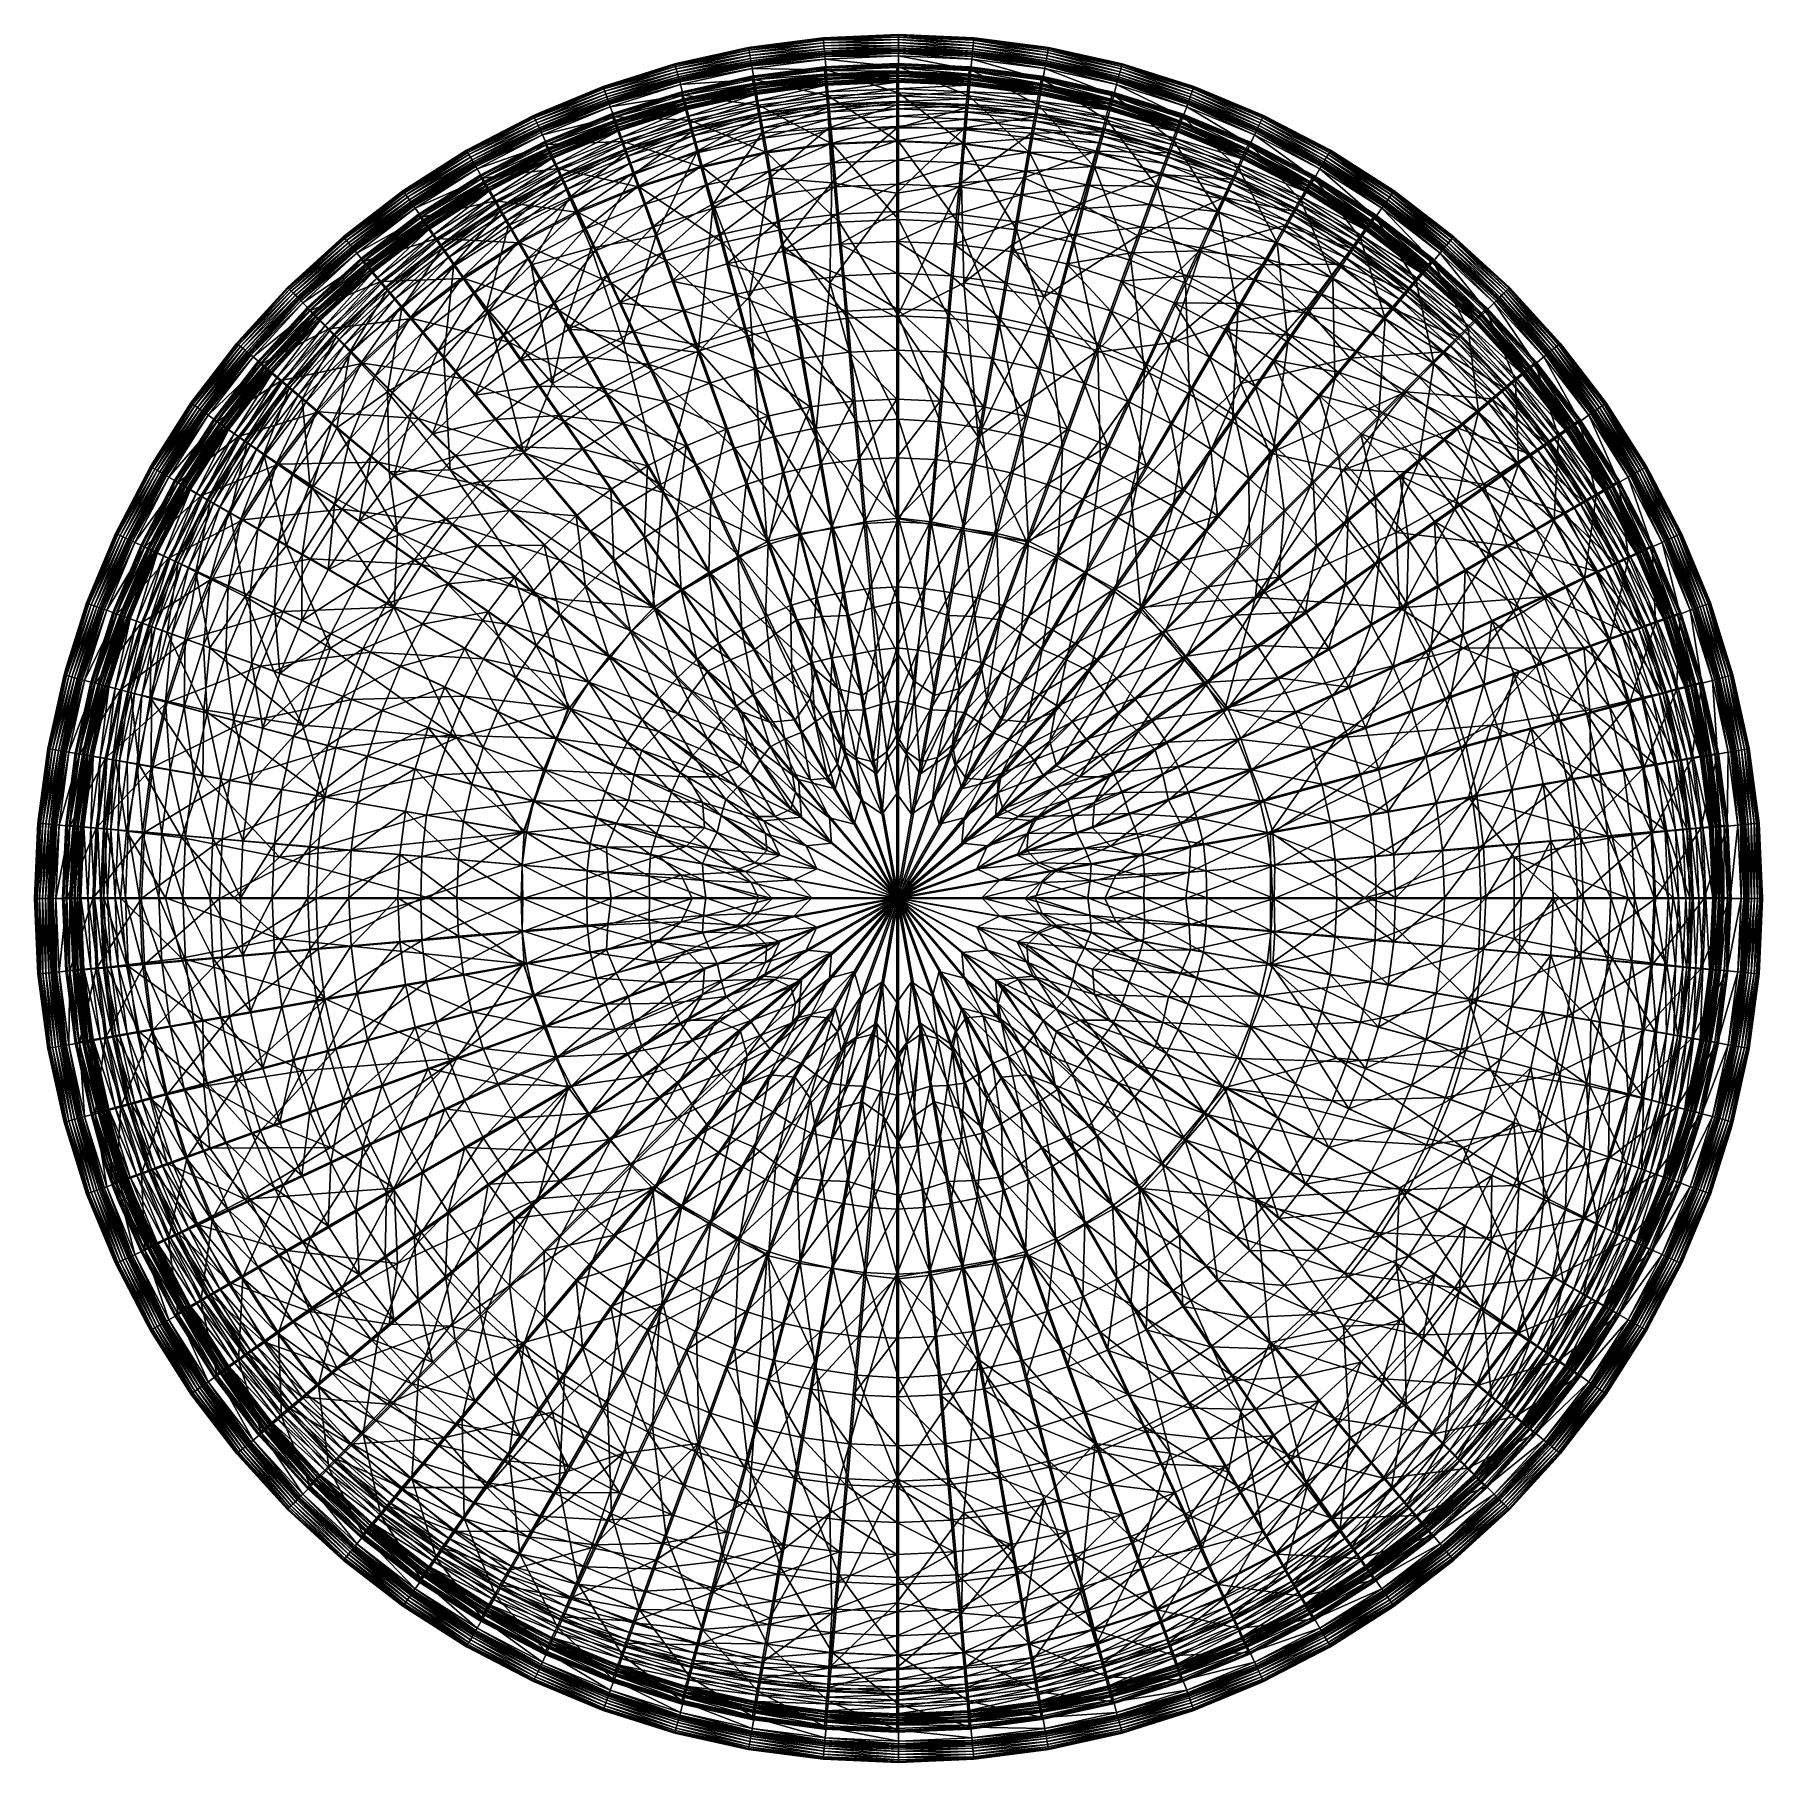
# Model space of a CAD drawing. Header units: centimetres. Extents: x -203 to 203, y -203 to 203.
import ezdxf

# ---------------------------------------------------------------- set-up
doc = ezdxf.new("R2010")
doc.units = ezdxf.units.CM
doc.layers.add('fabric', color=7, linetype='Continuous', true_color=0x94b11b)
doc.layers.add('wood', color=7, linetype='Continuous', true_color=0x94b11b)

msp = doc.modelspace()

# ---------------------------------------------------------------- meshes
at = {"layer": 'fabric', "color": 151, "true_color": 0x9ab9e5}
mesh = msp.add_polyface(dxfattribs=at)
corners = [(-34.48, 193.38, -129.41), (-17.5, 195.6, -129.41), (-17.5, 195.6, -229.69), (-34.48, 193.38, -229.69), (-34.46, 193.29, -35.11), (-17.5, 195.52, -35.11), (-17.47, 195.26, 47.25), (-34.42, 193.04, 47.25), (-34.33, 192.52, 111.69), (-17.43, 194.74, 111.69), (-32.63, 182.92, 195.92), (-16.58, 185.03, 195.92), (-16.71, 186.48, 192.6), (-32.89, 184.36, 192.6), (-32.32, 181.18, 199.27), (-16.42, 183.27, 199.27), (-31.91, 178.82, 202.66), (-16.21, 180.88, 202.66), (-17.35, 193.88, 152.25), (-34.17, 191.67, 152.25), (-17.27, 192.91, 174.6), (-34.01, 190.71, 174.6), (-17.19, 192.06, 184.41), (-33.86, 189.87, 184.41), (-17.15, 191.56, 187.36), (-33.77, 189.38, 187.36), (-34.15, 191.55, 192.81), (-17.34, 193.75, 192.81), (-17.31, 193.39, 191.56), (-34.09, 191.19, 191.56), (-34.16, 191.6, 194.31), (-17.35, 193.8, 194.31), (-17.32, 193.46, 195.81), (-34.1, 191.26, 195.81), (-33.96, 190.46, 197.06), (-17.25, 192.65, 197.06), (-32.79, 183.81, 195.81), (-16.66, 185.93, 195.81), (-16.73, 186.73, 197.06), (-32.93, 184.61, 197.06), (-32.11, 179.96, 194.39), (-16.38, 181.25, 194.36), (-33.79, 189.47, 189.13), (-17.16, 191.66, 189.13), (-33.87, 189.94, 190.14), (-17.2, 192.13, 190.14), (-17.26, 192.78, 190.81), (-33.98, 190.58, 190.81), (-16.84, 188.08, 197.81), (-33.16, 185.94, 197.81), (-16.99, 189.69, 198.06), (-33.45, 187.53, 198.06), (-33.73, 189.13, 197.81), (-17.13, 191.31, 197.81)]
mesh.append_faces([[corners[k] for k in face] for face in [(0, 1, 2), (2, 3, 0), (1, 0, 4), (4, 5, 1), (6, 7, 8), (8, 9, 6), (7, 6, 5), (5, 4, 7), (10, 11, 12), (12, 13, 10), (11, 10, 14), (14, 15, 11), (16, 17, 15), (15, 14, 16), (18, 9, 8), (8, 19, 18), (20, 18, 19), (19, 21, 20), (22, 20, 21), (21, 23, 22), (24, 22, 23), (23, 25, 24), (26, 27, 28), (28, 29, 26), (27, 26, 30), (30, 31, 27), (32, 33, 34), (34, 35, 32), (33, 32, 31), (31, 30, 33), (36, 37, 38), (38, 39, 36), (37, 36, 40), (40, 41, 37), (42, 43, 24), (24, 25, 42), (43, 42, 44), (44, 45, 43), (46, 47, 29), (29, 28, 46), (47, 46, 45), (45, 44, 47), (48, 49, 39), (39, 38, 48), (49, 48, 50), (50, 51, 49), (52, 53, 35), (35, 34, 52), (53, 52, 51), (51, 50, 53)]], dxfattribs={"vtx2": -1, "color": 151})
mesh = msp.add_polyface(dxfattribs=at)
corners = [(-17.5, 195.6, -129.41), (-0.4, 196.35, -129.41), (-0.4, 196.35, -229.69), (-17.5, 195.6, -229.69), (-17.5, 195.52, -35.11), (-0.4, 196.26, -35.11), (-0.4, 196, 47.25), (-17.47, 195.26, 47.25), (-17.43, 194.74, 111.69), (-0.4, 195.48, 111.69), (-16.58, 185.03, 195.92), (-0.4, 185.73, 195.92), (-0.4, 187.19, 192.6), (-16.71, 186.48, 192.6), (-16.42, 183.27, 199.27), (-0.4, 183.96, 199.27), (-0.4, 181.57, 202.66), (-16.21, 180.88, 202.66), (-15.92, 177.56, 206.11), (-17.35, 193.88, 152.25), (-17.27, 192.91, 174.6), (-0.4, 193.64, 174.6), (-0.4, 194.62, 152.25), (-17.19, 192.06, 184.41), (-17.15, 191.56, 187.36), (-0.4, 192.29, 187.36), (-0.4, 192.79, 184.41), (-17.34, 193.75, 192.81), (-0.4, 194.49, 192.81), (-0.4, 194.12, 191.56), (-17.31, 193.39, 191.56), (-17.35, 193.8, 194.31), (-0.4, 194.54, 194.31), (-0.4, 194.19, 195.81), (-17.32, 193.46, 195.81), (-17.25, 192.65, 197.06), (-0.4, 193.38, 197.06), (-16.66, 185.93, 195.81), (-0.4, 186.63, 195.81), (-0.4, 187.44, 197.06), (-16.73, 186.73, 197.06), (-16.38, 181.25, 194.36), (-0.4, 181.17, 194.34), (-17.16, 191.66, 189.13), (-0.4, 192.38, 189.13), (-17.2, 192.13, 190.14), (-0.4, 192.86, 190.14), (-0.4, 193.51, 190.81), (-17.26, 192.78, 190.81), (-0.4, 188.79, 197.81), (-16.84, 188.08, 197.81), (-0.4, 190.41, 198.06), (-16.99, 189.69, 198.06), (-17.13, 191.31, 197.81), (-0.4, 192.03, 197.81)]
mesh.append_faces([[corners[k] for k in face] for face in [(0, 1, 2), (2, 3, 0), (1, 0, 4), (4, 5, 1), (6, 7, 8), (8, 9, 6), (7, 6, 5), (5, 4, 7), (10, 11, 12), (12, 13, 10), (11, 10, 14), (14, 15, 11), (16, 17, 18), (17, 16, 15), (15, 14, 17), (19, 20, 21), (21, 22, 19), (8, 19, 22), (22, 9, 8), (23, 24, 25), (25, 26, 23), (20, 23, 26), (26, 21, 20), (27, 28, 29), (29, 30, 27), (28, 27, 31), (31, 32, 28), (33, 34, 35), (35, 36, 33), (34, 33, 32), (32, 31, 34), (37, 38, 39), (39, 40, 37), (38, 37, 41), (41, 42, 38), (43, 44, 25), (25, 24, 43), (44, 43, 45), (45, 46, 44), (47, 48, 30), (30, 29, 47), (48, 47, 46), (46, 45, 48), (49, 50, 40), (40, 39, 49), (50, 49, 51), (51, 52, 50), (53, 54, 36), (36, 35, 53), (54, 53, 52), (52, 51, 54)]], dxfattribs={"vtx2": -1, "color": 151})
mesh = msp.add_polyface(dxfattribs=at)
corners = [(33.67, 193.38, -229.69), (16.7, 195.6, -229.69), (16.7, 195.6, -129.41), (-0.4, 196.35, -129.41), (-0.4, 196.35, -229.69), (-0.4, 196.26, -35.11), (16.7, 195.52, -35.11), (33.67, 193.38, -129.41), (16.67, 195.26, 47.25), (-0.4, 196, 47.25), (-0.4, 195.48, 111.69), (16.63, 194.74, 111.69), (33.61, 193.04, 47.25), (33.66, 193.29, -35.11), (16.47, 192.91, 174.6), (16.39, 192.06, 184.41), (33.06, 189.87, 184.41), (-0.4, 193.64, 174.6), (-0.4, 192.79, 184.41), (16.35, 191.56, 187.36), (-0.4, 192.29, 187.36), (16.55, 193.88, 152.25), (33.21, 190.71, 174.6), (33.37, 191.67, 152.25), (-0.4, 194.62, 152.25), (33.29, 191.19, 191.56), (16.51, 193.39, 191.56), (16.54, 193.75, 192.81), (-0.4, 194.49, 192.81), (-0.4, 194.12, 191.56), (-0.4, 194.54, 194.31), (16.55, 193.8, 194.31), (33.35, 191.55, 192.81), (16.52, 193.46, 195.81), (-0.4, 194.19, 195.81), (-0.4, 193.38, 197.06), (16.44, 192.65, 197.06), (33.3, 191.26, 195.81), (33.36, 191.6, 194.31), (-0.4, 192.38, 189.13), (16.36, 191.66, 189.13), (-0.4, 192.86, 190.14), (16.4, 192.13, 190.14), (32.99, 189.47, 189.13), (16.46, 192.78, 190.81), (-0.4, 193.51, 190.81), (33.18, 190.58, 190.81), (33.07, 189.94, 190.14), (33.16, 190.46, 197.06), (16.33, 191.31, 197.81), (-0.4, 192.03, 197.81), (-0.4, 190.41, 198.06)]
mesh.append_faces([[corners[k] for k in face] for face in [(0, 1, 2), (3, 2, 1), (1, 4, 3), (2, 3, 5), (5, 6, 2), (7, 2, 6), (8, 9, 10), (10, 11, 8), (12, 8, 11), (13, 6, 8), (9, 8, 6), (6, 5, 9), (14, 15, 16), (15, 14, 17), (17, 18, 15), (19, 15, 18), (18, 20, 19), (21, 14, 22), (11, 21, 23), (21, 11, 10), (10, 24, 21), (14, 21, 24), (24, 17, 14), (25, 26, 27), (28, 27, 26), (26, 29, 28), (27, 28, 30), (30, 31, 27), (32, 27, 31), (33, 34, 35), (35, 36, 33), (37, 33, 36), (38, 31, 33), (34, 33, 31), (31, 30, 34), (39, 40, 19), (19, 20, 39), (40, 39, 41), (41, 42, 40), (43, 40, 42), (44, 45, 29), (29, 26, 44), (46, 44, 26), (47, 42, 44), (45, 44, 42), (42, 41, 45), (48, 36, 49), (50, 49, 36), (36, 35, 50), (49, 50, 51)]], dxfattribs={"vtx2": -1, "color": 151})
mesh = msp.add_polyface(dxfattribs=at)
corners = [(33.67, 193.38, -129.41), (50.39, 189.66, -129.41), (50.39, 189.66, -229.69), (33.67, 193.38, -229.69), (33.66, 193.29, -35.11), (50.36, 189.58, -35.11), (50.3, 189.33, 47.25), (33.61, 193.04, 47.25), (33.52, 192.52, 111.69), (50.16, 188.83, 111.69), (16.7, 195.6, -129.41), (16.7, 195.52, -35.11), (16.63, 194.74, 111.69), (16.67, 195.26, 47.25), (49.94, 187.99, 152.25), (33.37, 191.67, 152.25), (49.68, 187.05, 174.6), (33.21, 190.71, 174.6), (49.46, 186.23, 184.41), (33.06, 189.87, 184.41), (49.34, 185.75, 187.36), (32.97, 189.38, 187.36), (16.39, 192.06, 184.41), (16.47, 192.91, 174.6), (16.55, 193.88, 152.25), (33.35, 191.55, 192.81), (49.9, 187.87, 192.81), (49.81, 187.52, 191.56), (33.29, 191.19, 191.56), (33.36, 191.6, 194.31), (49.92, 187.92, 194.31), (49.83, 187.59, 195.81), (33.3, 191.26, 195.81), (33.16, 190.46, 197.06), (49.62, 186.8, 197.06), (16.54, 193.75, 192.81), (16.55, 193.8, 194.31), (16.44, 192.65, 197.06), (16.52, 193.46, 195.81), (32.99, 189.47, 189.13), (49.36, 185.84, 189.13), (33.07, 189.94, 190.14), (49.48, 186.3, 190.14), (49.65, 186.92, 190.81), (33.18, 190.58, 190.81), (16.36, 191.66, 189.13), (16.4, 192.13, 190.14), (16.51, 193.39, 191.56), (16.46, 192.78, 190.81), (16.33, 191.31, 197.81), (32.93, 189.13, 197.81), (16.19, 189.69, 198.06), (32.64, 187.53, 198.06), (49.27, 185.5, 197.81)]
mesh.append_faces([[corners[k] for k in face] for face in [(0, 1, 2), (2, 3, 0), (1, 0, 4), (4, 5, 1), (6, 7, 8), (8, 9, 6), (7, 6, 5), (5, 4, 7), (10, 0, 3), (11, 4, 0), (12, 8, 7), (13, 7, 4), (14, 9, 8), (8, 15, 14), (16, 14, 15), (15, 17, 16), (18, 16, 17), (17, 19, 18), (20, 18, 19), (19, 21, 20), (21, 19, 22), (19, 17, 23), (17, 15, 24), (15, 8, 12), (25, 26, 27), (27, 28, 25), (26, 25, 29), (29, 30, 26), (31, 32, 33), (33, 34, 31), (32, 31, 30), (30, 29, 32), (35, 25, 28), (36, 29, 25), (37, 33, 32), (38, 32, 29), (20, 21, 39), (40, 39, 41), (41, 42, 40), (43, 44, 28), (28, 27, 43), (44, 43, 42), (42, 41, 44), (45, 39, 21), (46, 41, 39), (47, 28, 44), (48, 44, 41), (49, 50, 33), (51, 52, 50), (34, 33, 50), (53, 50, 52)]], dxfattribs={"vtx2": -1, "color": 151})
mesh = msp.add_polyface(dxfattribs=at)
corners = [(-51.19, 189.66, -129.41), (-34.48, 193.38, -129.41), (-34.48, 193.38, -229.69), (-51.19, 189.66, -229.69), (-51.16, 189.58, -35.11), (-34.46, 193.29, -35.11), (-34.42, 193.04, 47.25), (-51.1, 189.33, 47.25), (-50.96, 188.83, 111.69), (-34.33, 192.52, 111.69), (-48.44, 179.41, 195.92), (-32.63, 182.92, 195.92), (-32.89, 184.36, 192.6), (-48.82, 180.82, 192.6), (-47.98, 177.7, 199.27), (-32.32, 181.18, 199.27), (-50.26, 186.23, 184.41), (-50.14, 185.75, 187.36), (-33.77, 189.38, 187.36), (-33.86, 189.87, 184.41), (-50.49, 187.05, 174.6), (-34.01, 190.71, 174.6), (-50.74, 187.99, 152.25), (-34.17, 191.67, 152.25), (-50.71, 187.87, 192.81), (-34.15, 191.55, 192.81), (-34.09, 191.19, 191.56), (-50.61, 187.52, 191.56), (-50.72, 187.92, 194.31), (-34.16, 191.6, 194.31), (-34.1, 191.26, 195.81), (-50.63, 187.59, 195.81), (-50.42, 186.8, 197.06), (-33.96, 190.46, 197.06), (-48.67, 180.28, 195.81), (-32.79, 183.81, 195.81), (-32.93, 184.61, 197.06), (-48.88, 181.06, 197.06), (-47.33, 175.79, 194.36), (-32.11, 179.96, 194.39), (-50.16, 185.84, 189.13), (-33.79, 189.47, 189.13), (-50.28, 186.3, 190.14), (-33.87, 189.94, 190.14), (-33.98, 190.58, 190.81), (-50.45, 186.92, 190.81), (-64.47, 176.15, 197.06), (-49.23, 182.37, 197.81), (-33.16, 185.94, 197.81), (-33.45, 187.53, 198.06), (-49.65, 183.93, 198.06), (-64.93, 177.41, 197.81), (-50.07, 185.5, 197.81), (-33.73, 189.13, 197.81)]
mesh.append_faces([[corners[k] for k in face] for face in [(0, 1, 2), (2, 3, 0), (1, 0, 4), (4, 5, 1), (6, 7, 8), (8, 9, 6), (7, 6, 5), (5, 4, 7), (10, 11, 12), (12, 13, 10), (11, 10, 14), (14, 15, 11), (16, 17, 18), (18, 19, 16), (20, 16, 19), (19, 21, 20), (22, 20, 21), (21, 23, 22), (8, 22, 23), (23, 9, 8), (24, 25, 26), (26, 27, 24), (25, 24, 28), (28, 29, 25), (30, 31, 32), (32, 33, 30), (31, 30, 29), (29, 28, 31), (34, 35, 36), (36, 37, 34), (35, 34, 38), (38, 39, 35), (40, 41, 18), (18, 17, 40), (41, 40, 42), (42, 43, 41), (44, 45, 27), (27, 26, 44), (45, 44, 43), (43, 42, 45), (46, 37, 47), (48, 47, 37), (37, 36, 48), (47, 48, 49), (49, 50, 47), (51, 47, 50), (52, 53, 33), (33, 32, 52), (53, 52, 50), (50, 49, 53)]], dxfattribs={"vtx2": -1, "color": 151})
mesh = msp.add_polyface(dxfattribs=at)
corners = [(32.09, 184.36, 192.6), (15.9, 186.48, 192.6), (15.78, 185.03, 195.92), (-0.4, 185.73, 195.92), (-0.4, 187.19, 192.6), (-0.4, 183.96, 199.27), (15.62, 183.27, 199.27), (31.83, 182.92, 195.92), (15.41, 180.88, 202.66), (-0.4, 181.57, 202.66), (-0.4, 178.23, 206.11), (15.12, 177.56, 206.11), (31.11, 178.82, 202.66), (31.52, 181.18, 199.27), (30.53, 175.54, 206.11), (14.72, 173, 209.64), (-0.4, 173.65, 209.64), (-0.4, 168.03, 213.13), (14.24, 167.4, 213.13), (29.73, 171.03, 209.64), (-15.53, 173, 209.64), (-15.04, 167.4, 213.13), (-13.86, 153.93, 219.46), (-0.4, 154.52, 219.46), (-0.4, 161.59, 216.44), (-14.47, 160.98, 216.44), (13.67, 160.98, 216.44), (13.06, 153.93, 219.46), (27.64, 159.14, 216.44), (28.76, 165.49, 213.13), (16.39, 192.06, 184.41), (16.35, 191.56, 187.36), (32.97, 189.38, 187.36), (-15.65, 168.3, 193.01), (-0.4, 165.88, 192.91), (-0.4, 181.17, 194.34), (14.85, 168.3, 193.01), (-0.4, 136.64, 191.74), (29.46, 169.49, 193.1), (15.34, 144.82, 191.92), (31.31, 179.96, 194.39), (15.58, 181.25, 194.36), (32.13, 184.61, 197.06), (15.93, 186.73, 197.06), (15.86, 185.93, 195.81), (-0.4, 186.63, 195.81), (-0.4, 187.44, 197.06), (31.99, 183.81, 195.81), (16.36, 191.66, 189.13), (16.04, 188.08, 197.81), (-0.4, 188.79, 197.81), (32.36, 185.94, 197.81), (32.64, 187.53, 198.06), (16.19, 189.69, 198.06), (-0.4, 190.41, 198.06), (16.33, 191.31, 197.81), (32.93, 189.13, 197.81)]
mesh.append_faces([[corners[k] for k in face] for face in [(0, 1, 2), (3, 2, 1), (1, 4, 3), (2, 3, 5), (5, 6, 2), (7, 2, 6), (8, 9, 10), (10, 11, 8), (12, 8, 11), (13, 6, 8), (9, 8, 6), (6, 5, 9), (14, 11, 15), (16, 15, 11), (11, 10, 16), (15, 16, 17), (17, 18, 15), (19, 15, 18), (20, 16, 10), (21, 17, 16), (22, 23, 24), (25, 24, 17), (26, 24, 23), (23, 27, 26), (28, 26, 27), (29, 18, 26), (24, 26, 18), (18, 17, 24), (30, 31, 32), (33, 34, 35), (36, 34, 37), (38, 36, 39), (40, 41, 36), (34, 36, 41), (41, 35, 34), (42, 43, 44), (45, 44, 43), (43, 46, 45), (44, 45, 35), (35, 41, 44), (47, 44, 41), (32, 31, 48), (49, 50, 46), (46, 43, 49), (51, 49, 43), (52, 53, 49), (50, 49, 53), (53, 54, 50), (54, 53, 55), (56, 55, 53)]], dxfattribs={"vtx2": -1, "color": 151})
mesh = msp.add_polyface(dxfattribs=at)
corners = [(-67.51, 184.51, -129.41), (-51.19, 189.66, -129.41), (-51.19, 189.66, -229.69), (-67.51, 184.51, -229.69), (-67.48, 184.43, -35.11), (-51.16, 189.58, -35.11), (-83.33, 177.96, -129.41), (-83.33, 177.96, -229.69), (-83.29, 177.89, -35.11), (-82.96, 177.18, 111.69), (-67.22, 183.7, 111.69), (-67.39, 184.19, 47.25), (-83.18, 177.65, 47.25), (-51.1, 189.33, 47.25), (-50.96, 188.83, 111.69), (-66.59, 181.97, 174.6), (-66.92, 182.89, 152.25), (-82.6, 176.4, 152.25), (-50.26, 186.23, 184.41), (-50.49, 187.05, 174.6), (-66.29, 181.17, 184.41), (-50.14, 185.75, 187.36), (-66.12, 180.7, 187.36), (-50.74, 187.99, 152.25), (-66.88, 182.77, 192.81), (-50.71, 187.87, 192.81), (-50.61, 187.52, 191.56), (-66.75, 182.42, 191.56), (-66.89, 182.81, 194.31), (-50.72, 187.92, 194.31), (-82.54, 176.28, 192.81), (-82.57, 176.33, 194.31), (-82.42, 176.02, 195.81), (-66.78, 182.49, 195.81), (-50.63, 187.59, 195.81), (-66.5, 181.73, 197.06), (-50.42, 186.8, 197.06), (-66.16, 180.79, 189.13), (-50.16, 185.84, 189.13), (-66.32, 181.24, 190.14), (-50.28, 186.3, 190.14), (-82.39, 175.95, 191.56), (-66.54, 181.85, 190.81), (-50.45, 186.92, 190.81), (-49.65, 183.93, 198.06), (-65.48, 178.94, 198.06), (-64.93, 177.41, 197.81), (-66.04, 180.46, 197.81), (-50.07, 185.5, 197.81)]
mesh.append_faces([[corners[k] for k in face] for face in [(0, 1, 2), (2, 3, 0), (1, 0, 4), (4, 5, 1), (6, 0, 3), (3, 7, 6), (0, 6, 8), (8, 4, 0), (9, 10, 11), (12, 11, 4), (4, 8, 12), (13, 11, 10), (10, 14, 13), (11, 13, 5), (5, 4, 11), (15, 16, 17), (16, 10, 9), (18, 19, 15), (15, 20, 18), (21, 18, 20), (20, 22, 21), (23, 14, 10), (10, 16, 23), (19, 23, 16), (16, 15, 19), (24, 25, 26), (26, 27, 24), (25, 24, 28), (28, 29, 25), (30, 24, 27), (31, 28, 24), (32, 33, 28), (34, 33, 35), (35, 36, 34), (33, 34, 29), (29, 28, 33), (37, 38, 21), (21, 22, 37), (38, 37, 39), (39, 40, 38), (41, 27, 42), (43, 42, 27), (27, 26, 43), (42, 43, 40), (40, 39, 42), (44, 45, 46), (47, 48, 36), (36, 35, 47), (48, 47, 45), (45, 44, 48)]], dxfattribs={"vtx2": -1, "color": 151})
mesh = msp.add_polyface(dxfattribs=at)
corners = [(31.83, 182.92, 195.92), (47.64, 179.41, 195.92), (48.02, 180.82, 192.6), (32.09, 184.36, 192.6), (31.52, 181.18, 199.27), (47.18, 177.7, 199.27), (46.56, 175.39, 202.66), (31.11, 178.82, 202.66), (30.53, 175.54, 206.11), (45.7, 172.17, 206.11), (15.78, 185.03, 195.92), (15.62, 183.27, 199.27), (15.12, 177.56, 206.11), (15.41, 180.88, 202.66), (60.52, 167.49, 206.11), (44.51, 167.74, 209.64), (29.73, 171.03, 209.64), (28.76, 165.49, 213.13), (43.06, 162.32, 213.13), (58.95, 163.19, 209.64), (41.39, 156.09, 216.44), (27.64, 159.14, 216.44), (26.41, 152.18, 219.46), (39.56, 149.26, 219.46), (54.82, 151.85, 216.44), (57.03, 157.91, 213.13), (14.72, 173, 209.64), (14.24, 167.4, 213.13), (13.06, 153.93, 219.46), (13.67, 160.98, 216.44), (15.34, 144.82, 191.92), (26.67, 153.66, 192.28), (29.46, 169.49, 193.1), (14.85, 168.3, 193.01), (31.31, 179.96, 194.39), (15.86, 185.93, 195.81), (31.99, 183.81, 195.81), (32.13, 184.61, 197.06), (15.58, 181.25, 194.36), (42.79, 163.38, 193.01), (34.3, 141.48, 191.92), (56.29, 155.89, 192.91), (46.53, 175.79, 194.36), (47.87, 180.28, 195.81), (48.08, 181.06, 197.06), (32.99, 189.47, 189.13), (49.36, 185.84, 189.13), (49.34, 185.75, 187.36), (15.93, 186.73, 197.06), (32.36, 185.94, 197.81), (16.04, 188.08, 197.81), (32.64, 187.53, 198.06), (48.43, 182.37, 197.81), (48.85, 183.93, 198.06), (32.93, 189.13, 197.81), (49.27, 185.5, 197.81), (49.62, 186.8, 197.06)]
mesh.append_faces([[corners[k] for k in face] for face in [(0, 1, 2), (2, 3, 0), (1, 0, 4), (4, 5, 1), (6, 7, 8), (8, 9, 6), (7, 6, 5), (5, 4, 7), (10, 0, 3), (11, 4, 0), (12, 8, 7), (13, 7, 4), (14, 9, 15), (16, 15, 9), (9, 8, 16), (15, 16, 17), (17, 18, 15), (19, 15, 18), (20, 21, 22), (22, 23, 20), (24, 20, 23), (25, 18, 20), (21, 20, 18), (18, 17, 21), (26, 16, 8), (27, 17, 16), (28, 22, 21), (29, 21, 17), (30, 31, 32), (33, 32, 34), (35, 36, 37), (38, 34, 36), (39, 32, 31), (31, 40, 39), (41, 39, 40), (32, 39, 42), (42, 34, 32), (36, 43, 44), (44, 37, 36), (43, 36, 34), (34, 42, 43), (45, 46, 47), (48, 37, 49), (50, 49, 51), (52, 49, 37), (37, 44, 52), (49, 52, 53), (53, 51, 49), (54, 55, 56), (51, 53, 55)]], dxfattribs={"vtx2": -1, "color": 151})
mesh = msp.add_polyface(dxfattribs=at)
corners = [(82.53, 177.96, -229.69), (66.71, 184.51, -229.69), (66.71, 184.51, -129.41), (82.53, 177.96, -129.41), (66.68, 184.43, -35.11), (50.39, 189.66, -129.41), (50.39, 189.66, -229.69), (50.36, 189.58, -35.11), (66.59, 184.19, 47.25), (50.3, 189.33, 47.25), (50.16, 188.83, 111.69), (66.41, 183.7, 111.69), (82.38, 177.65, 47.25), (82.49, 177.89, -35.11), (49.94, 187.99, 152.25), (49.68, 187.05, 174.6), (65.79, 181.97, 174.6), (66.12, 182.89, 152.25), (49.46, 186.23, 184.41), (49.34, 185.75, 187.36), (65.32, 180.7, 187.36), (65.49, 181.17, 184.41), (81.8, 176.4, 152.25), (81.38, 175.51, 174.6), (81.59, 175.95, 191.56), (65.95, 182.42, 191.56), (66.08, 182.77, 192.81), (81.74, 176.28, 192.81), (66.09, 182.81, 194.31), (49.9, 187.87, 192.81), (49.81, 187.52, 191.56), (49.92, 187.92, 194.31), (65.98, 182.49, 195.81), (49.83, 187.59, 195.81), (49.62, 186.8, 197.06), (65.7, 181.73, 197.06), (81.62, 176.02, 195.81), (81.76, 176.33, 194.31), (49.36, 185.84, 189.13), (65.36, 180.79, 189.13), (49.48, 186.3, 190.14), (65.52, 181.24, 190.14), (65.74, 181.85, 190.81), (49.65, 186.92, 190.81), (81.33, 175.39, 190.81), (64.13, 177.41, 197.81), (48.43, 182.37, 197.81), (48.08, 181.06, 197.06), (64.68, 178.94, 198.06), (48.85, 183.93, 198.06), (49.27, 185.5, 197.81), (65.24, 180.46, 197.81)]
mesh.append_faces([[corners[k] for k in face] for face in [(0, 1, 2), (3, 2, 4), (5, 2, 1), (1, 6, 5), (2, 5, 7), (7, 4, 2), (8, 9, 10), (10, 11, 8), (9, 8, 4), (4, 7, 9), (12, 8, 11), (13, 4, 8), (14, 15, 16), (16, 17, 14), (10, 14, 17), (17, 11, 10), (18, 19, 20), (20, 21, 18), (15, 18, 21), (21, 16, 15), (11, 17, 22), (17, 16, 23), (24, 25, 26), (27, 26, 28), (29, 26, 25), (25, 30, 29), (26, 29, 31), (31, 28, 26), (32, 33, 34), (34, 35, 32), (33, 32, 28), (28, 31, 33), (36, 32, 35), (37, 28, 32), (38, 39, 20), (20, 19, 38), (39, 38, 40), (40, 41, 39), (42, 43, 30), (30, 25, 42), (43, 42, 41), (41, 40, 43), (44, 42, 25), (45, 46, 47), (46, 45, 48), (48, 49, 46), (50, 51, 35), (35, 34, 50), (51, 50, 49), (49, 48, 51)]], dxfattribs={"vtx2": -1, "color": 151})
mesh = msp.add_polyface(dxfattribs=at)
corners = [(-67.39, 184.19, 47.25), (-83.18, 177.65, 47.25), (-82.96, 177.18, 111.69), (-78.84, 168.35, 195.92), (-63.88, 174.54, 195.92), (-64.38, 175.91, 192.6), (-79.46, 169.67, 192.6), (-78.09, 166.74, 199.27), (-63.28, 172.87, 199.27), (-89.46, 154.38, 206.11), (-75.67, 161.55, 206.11), (-77.08, 164.57, 202.66), (-62.46, 170.62, 202.66), (-61.32, 167.49, 206.11), (-91.12, 157.27, 202.66), (-73.74, 157.4, 209.64), (-59.75, 163.19, 209.64), (-71.36, 152.31, 213.13), (-57.83, 157.91, 213.13), (-82.6, 176.4, 152.25), (-82.19, 175.51, 174.6), (-66.59, 181.97, 174.6), (-66.92, 182.89, 152.25), (-81.82, 174.74, 184.41), (-81.61, 174.29, 187.36), (-66.12, 180.7, 187.36), (-66.29, 181.17, 184.41), (-66.75, 182.42, 191.56), (-82.39, 175.95, 191.56), (-82.54, 176.28, 192.81), (-66.88, 182.77, 192.81), (-82.57, 176.33, 194.31), (-66.78, 182.49, 195.81), (-82.42, 176.02, 195.81), (-82.08, 175.28, 197.06), (-66.5, 181.73, 197.06), (-66.89, 182.81, 194.31), (-72.25, 152.94, 193.01), (-57.09, 155.89, 192.91), (-62.32, 170.26, 194.34), (-77.37, 164.86, 194.36), (-48.88, 181.06, 197.06), (-64.47, 176.15, 197.06), (-64.19, 175.38, 195.81), (-79.22, 169.16, 195.81), (-79.57, 169.9, 197.06), (-91.71, 158.27, 194.39), (-81.65, 174.37, 189.13), (-66.16, 180.79, 189.13), (-81.86, 174.81, 190.14), (-66.32, 181.24, 190.14), (-66.54, 181.85, 190.81), (-82.13, 175.39, 190.81), (-64.93, 177.41, 197.81), (-80.14, 171.12, 197.81), (-65.48, 178.94, 198.06), (-80.82, 172.59, 198.06), (-49.23, 182.37, 197.81), (-81.51, 174.06, 197.81), (-66.04, 180.46, 197.81)]
mesh.append_faces([[corners[k] for k in face] for face in [(0, 1, 2), (3, 4, 5), (5, 6, 3), (4, 3, 7), (7, 8, 4), (9, 10, 11), (12, 11, 10), (10, 13, 12), (11, 12, 8), (8, 7, 11), (14, 11, 7), (15, 16, 13), (13, 10, 15), (16, 15, 17), (17, 18, 16), (19, 20, 21), (2, 19, 22), (23, 24, 25), (25, 26, 23), (20, 23, 26), (26, 21, 20), (27, 28, 29), (30, 29, 31), (32, 33, 34), (34, 35, 32), (36, 31, 33), (37, 38, 39), (39, 40, 37), (41, 42, 43), (44, 43, 42), (42, 45, 44), (46, 40, 44), (43, 44, 40), (40, 39, 43), (47, 48, 25), (25, 24, 47), (48, 47, 49), (49, 50, 48), (51, 52, 28), (52, 51, 50), (50, 49, 52), (53, 54, 45), (45, 42, 53), (54, 53, 55), (55, 56, 54), (57, 53, 42), (58, 59, 35), (35, 34, 58), (59, 58, 56), (56, 55, 59)]], dxfattribs={"vtx2": -1, "color": 151})
mesh = msp.add_polyface(dxfattribs=at)
corners = [(82.53, 177.96, -129.41), (97.72, 170.07, -129.41), (97.72, 170.07, -229.69), (82.53, 177.96, -229.69), (66.71, 184.51, -129.41), (66.68, 184.43, -35.11), (82.49, 177.89, -35.11), (97.67, 169.99, -35.11), (66.41, 183.7, 111.69), (82.16, 177.18, 111.69), (82.38, 177.65, 47.25), (97.54, 169.77, 47.25), (97.28, 169.32, 111.69), (66.59, 184.19, 47.25), (81.02, 174.74, 184.41), (80.81, 174.29, 187.36), (95.69, 166.55, 187.36), (95.94, 166.98, 184.41), (81.38, 175.51, 174.6), (96.36, 167.72, 174.6), (65.79, 181.97, 174.6), (65.49, 181.17, 184.41), (81.8, 176.4, 152.25), (96.85, 168.57, 152.25), (66.12, 182.89, 152.25), (81.74, 176.28, 192.81), (96.79, 168.46, 192.81), (96.6, 168.14, 191.56), (81.59, 175.95, 191.56), (66.08, 182.77, 192.81), (66.09, 182.81, 194.31), (81.76, 176.33, 194.31), (96.81, 168.5, 194.31), (65.7, 181.73, 197.06), (81.28, 175.28, 197.06), (81.62, 176.02, 195.81), (96.64, 168.2, 195.81), (96.23, 167.5, 197.06), (65.98, 182.49, 195.81), (80.85, 174.37, 189.13), (65.52, 181.24, 190.14), (81.06, 174.81, 190.14), (95.73, 166.64, 189.13), (95.97, 167.05, 190.14), (65.95, 182.42, 191.56), (81.33, 175.39, 190.81), (96.3, 167.61, 190.81), (65.74, 181.85, 190.81), (94.75, 164.93, 198.06), (80.02, 172.59, 198.06), (79.34, 171.12, 197.81), (80.71, 174.06, 197.81), (95.56, 166.33, 197.81), (65.24, 180.46, 197.81)]
mesh.append_faces([[corners[k] for k in face] for face in [(0, 1, 2), (2, 3, 0), (4, 0, 3), (5, 6, 0), (1, 0, 6), (6, 7, 1), (8, 9, 10), (11, 10, 9), (9, 12, 11), (10, 11, 7), (7, 6, 10), (13, 10, 6), (14, 15, 16), (16, 17, 14), (18, 14, 17), (17, 19, 18), (14, 18, 20), (15, 14, 21), (22, 18, 19), (19, 23, 22), (9, 22, 23), (23, 12, 9), (22, 9, 8), (18, 22, 24), (25, 26, 27), (27, 28, 25), (29, 25, 28), (30, 31, 25), (26, 25, 31), (31, 32, 26), (33, 34, 35), (36, 35, 34), (34, 37, 36), (35, 36, 32), (32, 31, 35), (38, 35, 31), (16, 15, 39), (40, 41, 39), (42, 39, 41), (41, 43, 42), (44, 28, 45), (46, 45, 28), (28, 27, 46), (45, 46, 43), (43, 41, 45), (47, 45, 41), (48, 49, 50), (51, 52, 37), (37, 34, 51), (53, 51, 34), (52, 51, 49)]], dxfattribs={"vtx2": -1, "color": 151})
mesh = msp.add_polyface(dxfattribs=at)
corners = [(-16.21, 180.88, 202.66), (-31.91, 178.82, 202.66), (-31.33, 175.54, 206.11), (-15.92, 177.56, 206.11), (-0.4, 178.23, 206.11), (-0.4, 181.57, 202.66), (-63.88, 174.54, 195.92), (-48.44, 179.41, 195.92), (-48.82, 180.82, 192.6), (-64.38, 175.91, 192.6), (-63.28, 172.87, 199.27), (-47.98, 177.7, 199.27), (-47.36, 175.39, 202.66), (-62.46, 170.62, 202.66), (-61.32, 167.49, 206.11), (-46.5, 172.17, 206.11), (-32.32, 181.18, 199.27), (-15.53, 173, 209.64), (-30.53, 171.03, 209.64), (-29.56, 165.49, 213.13), (-15.04, 167.4, 213.13), (-0.4, 173.65, 209.64), (-14.47, 160.98, 216.44), (-28.44, 159.14, 216.44), (-27.21, 152.18, 219.46), (-0.4, 161.59, 216.44), (-13.86, 153.93, 219.46), (-0.4, 168.03, 213.13), (-45.31, 167.74, 209.64), (-59.75, 163.19, 209.64), (-57.83, 157.91, 213.13), (-43.86, 162.32, 213.13), (-42.19, 156.09, 216.44), (-55.62, 151.85, 216.44), (-30.26, 169.49, 193.1), (-43.59, 163.38, 193.01), (-35.1, 141.48, 191.92), (-32.11, 179.96, 194.39), (-47.33, 175.79, 194.36), (-57.09, 155.89, 192.91), (-62.32, 170.26, 194.34), (-64.19, 175.38, 195.81), (-48.67, 180.28, 195.81), (-48.88, 181.06, 197.06), (-15.65, 168.3, 193.01), (-27.47, 153.66, 192.28), (-0.4, 165.88, 192.91), (-16.14, 144.82, 191.92), (-0.4, 181.17, 194.34), (-16.38, 181.25, 194.36)]
mesh.append_faces([[corners[k] for k in face] for face in [(0, 1, 2), (2, 3, 0), (3, 4, 5), (6, 7, 8), (8, 9, 6), (7, 6, 10), (10, 11, 7), (12, 13, 14), (14, 15, 12), (1, 12, 15), (15, 2, 1), (12, 1, 16), (16, 11, 12), (13, 12, 11), (11, 10, 13), (4, 3, 17), (18, 17, 3), (3, 2, 18), (17, 18, 19), (19, 20, 17), (21, 17, 20), (22, 23, 24), (25, 22, 26), (27, 20, 22), (23, 22, 20), (20, 19, 23), (28, 18, 2), (2, 15, 28), (29, 28, 15), (15, 14, 29), (28, 29, 30), (30, 31, 28), (18, 28, 31), (31, 19, 18), (32, 23, 19), (19, 31, 32), (33, 32, 31), (31, 30, 33), (34, 35, 36), (35, 34, 37), (37, 38, 35), (39, 35, 38), (38, 40, 39), (41, 42, 43), (42, 41, 40), (40, 38, 42), (44, 34, 45), (46, 44, 47), (48, 49, 44), (34, 44, 49), (49, 37, 34)]], dxfattribs={"vtx2": -1, "color": 151})
mesh = msp.add_polyface(dxfattribs=at)
corners = [(63.08, 174.54, 195.92), (78.04, 168.35, 195.92), (78.66, 169.67, 192.6), (63.58, 175.91, 192.6), (62.47, 172.87, 199.27), (77.29, 166.74, 199.27), (47.64, 179.41, 195.92), (48.02, 180.82, 192.6), (47.18, 177.7, 199.27), (61.66, 170.62, 202.66), (46.56, 175.39, 202.66), (45.7, 172.17, 206.11), (60.52, 167.49, 206.11), (76.28, 164.57, 202.66), (74.87, 161.55, 206.11), (58.95, 163.19, 209.64), (72.94, 157.4, 209.64), (57.03, 157.91, 213.13), (70.56, 152.31, 213.13), (44.51, 167.74, 209.64), (43.06, 162.32, 213.13), (41.39, 156.09, 216.44), (54.82, 151.85, 216.44), (65.79, 181.97, 174.6), (65.49, 181.17, 184.41), (81.02, 174.74, 184.41), (65.32, 180.7, 187.36), (80.81, 174.29, 187.36), (42.79, 163.38, 193.01), (56.29, 155.89, 192.91), (61.52, 170.26, 194.34), (46.53, 175.79, 194.36), (71.45, 152.94, 193.01), (76.57, 164.86, 194.36), (63.39, 175.38, 195.81), (78.42, 169.16, 195.81), (78.77, 169.9, 197.06), (63.67, 176.15, 197.06), (47.87, 180.28, 195.81), (48.08, 181.06, 197.06), (65.36, 180.79, 189.13), (80.85, 174.37, 189.13), (65.52, 181.24, 190.14), (81.06, 174.81, 190.14), (65.74, 181.85, 190.81), (64.13, 177.41, 197.81), (79.34, 171.12, 197.81), (80.02, 172.59, 198.06), (64.68, 178.94, 198.06), (81.28, 175.28, 197.06), (65.7, 181.73, 197.06), (65.24, 180.46, 197.81), (80.71, 174.06, 197.81)]
mesh.append_faces([[corners[k] for k in face] for face in [(0, 1, 2), (2, 3, 0), (1, 0, 4), (4, 5, 1), (6, 0, 3), (3, 7, 6), (0, 6, 8), (8, 4, 0), (9, 10, 11), (11, 12, 9), (10, 9, 4), (4, 8, 10), (13, 9, 12), (12, 14, 13), (9, 13, 5), (5, 4, 9), (15, 16, 14), (14, 12, 15), (16, 15, 17), (17, 18, 16), (19, 15, 12), (20, 17, 15), (21, 22, 17), (18, 17, 22), (23, 24, 25), (24, 26, 27), (28, 29, 30), (30, 31, 28), (29, 32, 33), (33, 30, 29), (34, 35, 36), (36, 37, 34), (35, 34, 30), (30, 33, 35), (38, 34, 37), (37, 39, 38), (34, 38, 31), (31, 30, 34), (40, 41, 27), (27, 26, 40), (41, 40, 42), (43, 42, 44), (39, 37, 45), (46, 45, 37), (37, 36, 46), (45, 46, 47), (47, 48, 45), (49, 50, 51), (52, 51, 48), (48, 47, 52)]], dxfattribs={"vtx2": -1, "color": 151})
mesh = msp.add_polyface(dxfattribs=at)
corners = [(-98.52, 170.07, -129.41), (-83.33, 177.96, -129.41), (-83.33, 177.96, -229.69), (-98.52, 170.07, -229.69), (-98.47, 169.99, -35.11), (-83.29, 177.89, -35.11), (-83.18, 177.65, 47.25), (-98.34, 169.77, 47.25), (-98.08, 169.32, 111.69), (-82.96, 177.18, 111.69), (-93.21, 160.87, 195.92), (-78.84, 168.35, 195.92), (-79.46, 169.67, 192.6), (-93.94, 162.14, 192.6), (-92.32, 159.34, 199.27), (-78.09, 166.74, 199.27), (-77.08, 164.57, 202.66), (-91.12, 157.27, 202.66), (-89.46, 154.38, 206.11), (-82.6, 176.4, 152.25), (-97.65, 168.57, 152.25), (-82.19, 175.51, 174.6), (-97.16, 167.72, 174.6), (-81.82, 174.74, 184.41), (-96.74, 166.98, 184.41), (-81.61, 174.29, 187.36), (-96.49, 166.55, 187.36), (-97.59, 168.46, 192.81), (-82.54, 176.28, 192.81), (-82.39, 175.95, 191.56), (-97.4, 168.14, 191.56), (-97.61, 168.5, 194.31), (-82.57, 176.33, 194.31), (-82.42, 176.02, 195.81), (-97.44, 168.2, 195.81), (-97.04, 167.5, 197.06), (-82.08, 175.28, 197.06), (-104.58, 149.15, 194.36), (-91.71, 158.27, 194.39), (-93.66, 161.65, 195.81), (-77.37, 164.86, 194.36), (-86.39, 149.06, 193.1), (-79.22, 169.16, 195.81), (-79.57, 169.9, 197.06), (-94.06, 162.36, 197.06), (-96.53, 166.64, 189.13), (-81.65, 174.37, 189.13), (-96.77, 167.05, 190.14), (-81.86, 174.81, 190.14), (-82.13, 175.39, 190.81), (-97.1, 167.61, 190.81), (-80.14, 171.12, 197.81), (-94.74, 163.53, 197.81), (-80.82, 172.59, 198.06), (-95.55, 164.93, 198.06), (-96.36, 166.33, 197.81), (-81.51, 174.06, 197.81)]
mesh.append_faces([[corners[k] for k in face] for face in [(0, 1, 2), (2, 3, 0), (1, 0, 4), (4, 5, 1), (6, 7, 8), (8, 9, 6), (7, 6, 5), (5, 4, 7), (10, 11, 12), (12, 13, 10), (11, 10, 14), (14, 15, 11), (16, 17, 18), (15, 14, 17), (19, 9, 8), (8, 20, 19), (21, 19, 20), (20, 22, 21), (23, 21, 22), (22, 24, 23), (25, 23, 24), (24, 26, 25), (27, 28, 29), (29, 30, 27), (28, 27, 31), (31, 32, 28), (33, 34, 35), (35, 36, 33), (34, 33, 32), (32, 31, 34), (37, 38, 39), (40, 38, 41), (39, 42, 43), (43, 44, 39), (42, 39, 38), (45, 46, 25), (25, 26, 45), (46, 45, 47), (47, 48, 46), (49, 50, 30), (30, 29, 49), (50, 49, 48), (48, 47, 50), (51, 52, 44), (44, 43, 51), (52, 51, 53), (53, 54, 52), (55, 56, 36), (36, 35, 55), (56, 55, 54), (54, 53, 56)]], dxfattribs={"vtx2": -1, "color": 151})
mesh = msp.add_polyface(dxfattribs=at)
corners = [(111.95, 160.58, 47.25), (97.54, 169.77, 47.25), (97.28, 169.32, 111.69), (92.41, 160.87, 195.92), (106.06, 152.17, 195.92), (106.9, 153.36, 192.6), (93.14, 162.14, 192.6), (91.52, 159.34, 199.27), (105.04, 150.72, 199.27), (103.67, 148.76, 202.66), (90.32, 157.27, 202.66), (88.66, 154.38, 206.11), (78.04, 168.35, 195.92), (78.66, 169.67, 192.6), (77.29, 166.74, 199.27), (76.28, 164.57, 202.66), (74.87, 161.55, 206.11), (72.94, 157.4, 209.64), (86.37, 150.41, 209.64), (70.56, 152.31, 213.13), (96.85, 168.57, 152.25), (111.16, 159.45, 152.25), (96.36, 167.72, 174.6), (110.6, 158.65, 174.6), (95.94, 166.98, 184.41), (110.11, 157.95, 184.41), (95.69, 166.55, 187.36), (109.82, 157.54, 187.36), (110.87, 159.04, 191.56), (96.6, 168.14, 191.56), (96.79, 168.46, 192.81), (111.08, 159.34, 192.81), (96.81, 168.5, 194.31), (110.91, 159.1, 195.81), (96.64, 168.2, 195.81), (96.23, 167.5, 197.06), (111.11, 159.38, 194.31), (71.45, 152.94, 193.01), (85.59, 149.06, 193.1), (90.91, 158.27, 194.39), (76.57, 164.86, 194.36), (78.42, 169.16, 195.81), (92.86, 161.65, 195.81), (93.26, 162.36, 197.06), (78.77, 169.9, 197.06), (106.58, 152.91, 195.81), (107.04, 153.57, 197.06), (103.78, 149.15, 194.36), (95.73, 166.64, 189.13), (109.88, 157.62, 189.13), (95.97, 167.05, 190.14), (110.52, 158.54, 190.81), (96.3, 167.61, 190.81), (110.15, 158.01, 190.14), (80.85, 174.37, 189.13), (93.94, 163.53, 197.81), (79.34, 171.12, 197.81), (94.75, 164.93, 198.06), (80.02, 172.59, 198.06), (95.56, 166.33, 197.81), (107.82, 154.68, 197.81), (108.75, 156, 198.06), (110.45, 158.44, 197.06), (109.68, 157.33, 197.81)]
mesh.append_faces([[corners[k] for k in face] for face in [(0, 1, 2), (3, 4, 5), (5, 6, 3), (4, 3, 7), (7, 8, 4), (9, 10, 11), (10, 9, 8), (8, 7, 10), (12, 3, 6), (6, 13, 12), (3, 12, 14), (14, 7, 3), (10, 15, 16), (16, 11, 10), (15, 10, 7), (7, 14, 15), (17, 18, 11), (11, 16, 17), (18, 17, 19), (2, 20, 21), (20, 22, 23), (22, 24, 25), (24, 26, 27), (28, 29, 30), (31, 30, 32), (33, 34, 35), (36, 32, 34), (37, 38, 39), (39, 40, 37), (41, 42, 43), (43, 44, 41), (42, 41, 40), (40, 39, 42), (42, 45, 46), (46, 43, 42), (45, 42, 39), (39, 47, 45), (27, 26, 48), (49, 48, 50), (51, 52, 29), (53, 50, 52), (54, 48, 26), (55, 56, 44), (44, 43, 55), (56, 55, 57), (58, 57, 59), (60, 55, 43), (61, 57, 55), (62, 35, 59), (63, 59, 57)]], dxfattribs={"vtx2": -1, "color": 151})
mesh = msp.add_polyface(dxfattribs=at)
corners = [(-112.95, 160.86, -129.41), (-98.52, 170.07, -129.41), (-98.52, 170.07, -229.69), (-112.95, 160.86, -229.69), (-126.53, 150.44, -129.41), (-126.47, 150.37, -35.11), (-112.9, 160.79, -35.11), (-98.47, 169.99, -35.11), (-125.97, 149.78, 111.69), (-112.45, 160.16, 111.69), (-112.75, 160.58, 47.25), (-98.34, 169.77, 47.25), (-98.08, 169.32, 111.69), (-126.31, 150.17, 47.25), (-106.86, 152.17, 195.92), (-93.21, 160.87, 195.92), (-93.94, 162.14, 192.6), (-105.84, 150.72, 199.27), (-92.32, 159.34, 199.27), (-110.91, 157.95, 184.41), (-110.62, 157.54, 187.36), (-96.49, 166.55, 187.36), (-96.74, 166.98, 184.41), (-111.4, 158.65, 174.6), (-97.16, 167.72, 174.6), (-111.96, 159.45, 152.25), (-97.65, 168.57, 152.25), (-111.88, 159.34, 192.81), (-97.59, 168.46, 192.81), (-97.4, 168.14, 191.56), (-111.67, 159.04, 191.56), (-125.37, 149.05, 194.31), (-111.91, 159.38, 194.31), (-97.61, 168.5, 194.31), (-97.44, 168.2, 195.81), (-111.72, 159.1, 195.81), (-111.25, 158.44, 197.06), (-97.04, 167.5, 197.06), (-107.38, 152.91, 195.81), (-93.66, 161.65, 195.81), (-94.06, 162.36, 197.06), (-107.84, 153.57, 197.06), (-110.68, 157.62, 189.13), (-96.53, 166.64, 189.13), (-110.95, 158.01, 190.14), (-96.77, 167.05, 190.14), (-97.1, 167.61, 190.81), (-111.32, 158.54, 190.81), (-94.74, 163.53, 197.81), (-108.62, 154.68, 197.81), (-95.55, 164.93, 198.06), (-109.55, 156, 198.06), (-110.48, 157.33, 197.81), (-96.36, 166.33, 197.81)]
mesh.append_faces([[corners[k] for k in face] for face in [(0, 1, 2), (2, 3, 0), (4, 0, 3), (5, 6, 0), (1, 0, 6), (6, 7, 1), (8, 9, 10), (11, 10, 9), (9, 12, 11), (10, 11, 7), (7, 6, 10), (13, 10, 6), (14, 15, 16), (17, 18, 15), (19, 20, 21), (21, 22, 19), (23, 19, 22), (22, 24, 23), (25, 23, 24), (24, 26, 25), (9, 25, 26), (26, 12, 9), (25, 9, 8), (27, 28, 29), (29, 30, 27), (31, 32, 27), (28, 27, 32), (32, 33, 28), (34, 35, 36), (36, 37, 34), (35, 34, 33), (33, 32, 35), (38, 39, 40), (40, 41, 38), (42, 43, 21), (21, 20, 42), (43, 42, 44), (44, 45, 43), (46, 47, 30), (30, 29, 46), (47, 46, 45), (45, 44, 47), (48, 49, 41), (41, 40, 48), (49, 48, 50), (50, 51, 49), (52, 53, 37), (37, 36, 52), (53, 52, 51), (51, 50, 53)]], dxfattribs={"vtx2": -1, "color": 151})
mesh = msp.add_polyface(dxfattribs=at)
corners = [(-27.21, 152.18, 219.46), (-13.86, 153.93, 219.46), (-14.47, 160.98, 216.44), (-53.21, 145.21, 219.46), (-40.36, 149.26, 219.46), (-42.19, 156.09, 216.44), (-28.44, 159.14, 216.44), (-13.21, 146.48, 222.04), (-25.91, 144.82, 222.04), (-12.48, 138.16, 224.23), (-24.46, 136.58, 224.23), (-0.4, 138.68, 224.23), (-0.4, 147.04, 222.04), (-11.63, 128.48, 226.05), (-22.78, 127.02, 226.05), (-10.63, 117, 227.52), (-20.77, 115.67, 227.52), (-0.4, 117.44, 227.52), (-0.4, 128.97, 226.05), (-33.75, 124.58, 226.05), (-30.76, 113.45, 227.52), (-36.26, 133.96, 224.23), (-47.79, 130.32, 224.23), (-44.47, 121.2, 226.05), (-40.53, 110.37, 227.52), (-38.42, 142.04, 222.04), (-50.65, 138.18, 222.04), (-9.42, 103.24, 228.68), (-18.37, 102.06, 228.68), (-27.19, 100.1, 228.68), (-35.8, 97.39, 228.68), (-49.98, 106.45, 227.52), (-44.14, 93.93, 228.68), (-19.52, 108.56, 191.26), (-16.14, 144.82, 191.92), (-27.47, 153.66, 192.28), (-35.1, 141.48, 191.92), (-30.91, 83.96, 191.03), (-47.09, 128.41, 191.74), (-0.4, 89.34, 191.03), (-0.4, 136.64, 191.74), (-55.45, 95.48, 191.26), (-43.59, 163.38, 193.01), (-30.26, 169.49, 193.1), (-15.65, 168.3, 193.01), (-0.4, 165.88, 192.91)]
mesh.append_faces([[corners[k] for k in face] for face in [(0, 1, 2), (3, 4, 5), (6, 5, 4), (4, 0, 6), (7, 1, 0), (0, 8, 7), (9, 7, 8), (8, 10, 9), (7, 9, 11), (1, 7, 12), (13, 9, 10), (10, 14, 13), (15, 13, 14), (14, 16, 15), (13, 15, 17), (9, 13, 18), (19, 20, 16), (16, 14, 19), (21, 19, 14), (14, 10, 21), (19, 21, 22), (22, 23, 19), (20, 19, 23), (23, 24, 20), (25, 21, 10), (10, 8, 25), (4, 25, 8), (8, 0, 4), (25, 4, 3), (21, 25, 26), (26, 22, 21), (17, 15, 27), (28, 27, 15), (15, 16, 28), (29, 28, 16), (16, 20, 29), (30, 29, 20), (20, 24, 30), (24, 31, 32), (33, 34, 35), (35, 36, 33), (37, 33, 36), (36, 38, 37), (34, 33, 39), (39, 40, 34), (41, 37, 38), (38, 36, 42), (36, 35, 43), (35, 34, 44), (34, 40, 45)]], dxfattribs={"vtx2": -1, "color": 151})
mesh = msp.add_polyface(dxfattribs=at)
corners = [(39.56, 149.26, 219.46), (52.4, 145.21, 219.46), (54.82, 151.85, 216.44), (37.62, 142.04, 222.04), (26.41, 152.18, 219.46), (25.11, 144.82, 222.04), (35.46, 133.96, 224.23), (23.66, 136.58, 224.23), (46.99, 130.32, 224.23), (49.85, 138.18, 222.04), (32.95, 124.58, 226.05), (21.97, 127.02, 226.05), (29.96, 113.45, 227.52), (19.97, 115.67, 227.52), (39.72, 110.37, 227.52), (43.67, 121.2, 226.05), (54.05, 116.9, 226.05), (49.18, 106.45, 227.52), (-0.4, 138.68, 224.23), (-0.4, 147.04, 222.04), (-13.21, 146.48, 222.04), (-0.4, 154.52, 219.46), (-13.86, 153.93, 219.46), (-0.4, 117.44, 227.52), (-0.4, 128.97, 226.05), (-11.63, 128.48, 226.05), (-12.48, 138.16, 224.23), (10.83, 128.48, 226.05), (9.83, 117, 227.52), (11.68, 138.16, 224.23), (12.41, 146.48, 222.04), (13.06, 153.93, 219.46), (8.62, 103.24, 228.68), (-0.4, 103.63, 228.68), (63.88, 130.71, 191.92), (46.29, 128.41, 191.74), (30.11, 83.96, 191.03), (34.3, 141.48, 191.92), (18.72, 108.56, 191.26), (15.34, 144.82, 191.92), (26.67, 153.66, 192.28), (-0.4, 136.64, 191.74), (-0.4, 89.34, 191.03), (14.85, 168.3, 193.01), (56.29, 155.89, 192.91)]
mesh.append_faces([[corners[k] for k in face] for face in [(0, 1, 2), (3, 0, 4), (4, 5, 3), (6, 3, 5), (5, 7, 6), (3, 6, 8), (8, 9, 3), (0, 3, 9), (9, 1, 0), (10, 6, 7), (7, 11, 10), (12, 10, 11), (11, 13, 12), (10, 12, 14), (14, 15, 10), (6, 10, 15), (15, 8, 6), (8, 15, 16), (17, 16, 15), (15, 14, 17), (18, 19, 20), (19, 21, 22), (23, 24, 25), (24, 18, 26), (27, 28, 13), (13, 11, 27), (29, 27, 11), (11, 7, 29), (27, 29, 18), (18, 24, 27), (28, 27, 24), (24, 23, 28), (30, 29, 7), (7, 5, 30), (31, 30, 5), (5, 4, 31), (30, 31, 21), (21, 19, 30), (29, 30, 19), (19, 18, 29), (13, 28, 32), (28, 23, 33), (34, 35, 36), (35, 37, 38), (39, 38, 37), (37, 40, 39), (38, 39, 41), (41, 42, 38), (41, 39, 43), (37, 35, 44)]], dxfattribs={"vtx2": -1, "color": 151})
mesh = msp.add_polyface(dxfattribs=at)
corners = [(112.15, 160.86, -129.41), (125.73, 150.44, -129.41), (125.73, 150.44, -229.69), (112.15, 160.86, -229.69), (97.72, 170.07, -129.41), (97.72, 170.07, -229.69), (97.67, 169.99, -35.11), (112.1, 160.79, -35.11), (125.67, 150.37, -35.11), (97.28, 169.32, 111.69), (111.65, 160.16, 111.69), (111.95, 160.58, 47.25), (125.5, 150.17, 47.25), (125.17, 149.78, 111.69), (97.54, 169.77, 47.25), (111.16, 159.45, 152.25), (110.6, 158.65, 174.6), (96.85, 168.57, 152.25), (123.99, 148.37, 174.6), (124.62, 149.11, 152.25), (110.11, 157.95, 184.41), (96.36, 167.72, 174.6), (109.82, 157.54, 187.36), (95.94, 166.98, 184.41), (123.12, 147.33, 187.36), (123.44, 147.71, 184.41), (111.08, 159.34, 192.81), (124.53, 149.02, 192.81), (124.3, 148.74, 191.56), (110.87, 159.04, 191.56), (96.79, 168.46, 192.81), (96.81, 168.5, 194.31), (111.11, 159.38, 194.31), (124.57, 149.05, 194.31), (96.23, 167.5, 197.06), (110.45, 158.44, 197.06), (110.91, 159.1, 195.81), (124.34, 148.79, 195.81), (96.64, 168.2, 195.81), (109.88, 157.62, 189.13), (95.73, 166.64, 189.13), (95.97, 167.05, 190.14), (110.15, 158.01, 190.14), (123.18, 147.4, 189.13), (96.6, 168.14, 191.56), (110.52, 158.54, 190.81), (123.9, 148.27, 190.81), (123.49, 147.77, 190.14), (96.3, 167.61, 190.81), (93.26, 162.36, 197.06), (107.04, 153.57, 197.06), (107.82, 154.68, 197.81), (93.94, 163.53, 197.81), (108.75, 156, 198.06), (123.82, 148.17, 197.06), (109.68, 157.33, 197.81), (95.56, 166.33, 197.81), (94.75, 164.93, 198.06), (122.96, 147.14, 197.81)]
mesh.append_faces([[corners[k] for k in face] for face in [(0, 1, 2), (2, 3, 0), (4, 0, 3), (3, 5, 4), (0, 4, 6), (6, 7, 0), (1, 0, 7), (7, 8, 1), (9, 10, 11), (12, 11, 10), (10, 13, 12), (11, 12, 8), (8, 7, 11), (14, 11, 7), (7, 6, 14), (15, 10, 9), (16, 15, 17), (15, 16, 18), (18, 19, 15), (10, 15, 19), (19, 13, 10), (20, 16, 21), (22, 20, 23), (20, 22, 24), (16, 20, 25), (26, 27, 28), (28, 29, 26), (30, 26, 29), (31, 32, 26), (27, 26, 32), (32, 33, 27), (34, 35, 36), (37, 36, 35), (36, 37, 33), (33, 32, 36), (38, 36, 32), (24, 22, 39), (40, 39, 22), (41, 42, 39), (43, 39, 42), (44, 29, 45), (46, 45, 29), (47, 42, 45), (48, 45, 42), (49, 50, 51), (52, 51, 53), (54, 35, 55), (56, 55, 35), (57, 53, 55), (58, 55, 53)]], dxfattribs={"vtx2": -1, "color": 151})
mesh = msp.add_polyface(dxfattribs=at)
corners = [(-87.17, 150.41, 209.64), (-73.74, 157.4, 209.64), (-75.67, 161.55, 206.11), (-84.36, 145.55, 213.13), (-71.36, 152.31, 213.13), (-68.64, 146.46, 216.44), (-81.14, 139.96, 216.44), (-77.6, 133.84, 219.46), (-65.65, 140.06, 219.46), (-55.62, 151.85, 216.44), (-53.21, 145.21, 219.46), (-57.83, 157.91, 213.13), (-42.19, 156.09, 216.44), (-88.96, 126.6, 219.46), (-62.49, 133.28, 222.04), (-73.86, 127.36, 222.04), (-58.96, 125.7, 224.23), (-69.68, 120.12, 224.23), (-47.79, 130.32, 224.23), (-50.65, 138.18, 222.04), (-54.85, 116.9, 226.05), (-64.83, 111.72, 226.05), (-49.98, 106.45, 227.52), (-59.06, 101.73, 227.52), (-40.53, 110.37, 227.52), (-44.47, 121.2, 226.05), (-38.42, 142.04, 222.04), (-74.3, 105.67, 226.05), (-79.87, 113.63, 224.23), (-89.46, 106.26, 224.23), (-83.22, 98.83, 226.05), (-84.67, 120.47, 222.04), (-47.09, 128.41, 191.74), (-64.68, 130.71, 191.92), (-55.45, 95.48, 191.26), (-81.35, 121.09, 191.92), (-78.35, 135.14, 192.28), (-88.15, 104.7, 191.74), (-86.39, 149.06, 193.1), (-72.25, 152.94, 193.01), (-57.09, 155.89, 192.91), (-77.37, 164.86, 194.36), (-43.59, 163.38, 193.01)]
mesh.append_faces([[corners[k] for k in face] for face in [(0, 1, 2), (1, 0, 3), (3, 4, 1), (5, 6, 7), (7, 8, 5), (9, 5, 8), (8, 10, 9), (5, 9, 11), (11, 4, 5), (6, 5, 4), (4, 3, 6), (12, 9, 10), (13, 7, 6), (14, 8, 7), (7, 15, 14), (16, 14, 15), (15, 17, 16), (14, 16, 18), (18, 19, 14), (8, 14, 19), (19, 10, 8), (20, 16, 17), (17, 21, 20), (22, 20, 21), (21, 23, 22), (20, 22, 24), (24, 25, 20), (16, 20, 25), (25, 18, 16), (10, 19, 26), (23, 21, 27), (28, 27, 21), (21, 17, 28), (27, 28, 29), (29, 30, 27), (31, 28, 17), (17, 15, 31), (13, 31, 15), (15, 7, 13), (32, 33, 34), (35, 34, 33), (33, 36, 35), (34, 35, 37), (35, 36, 38), (39, 38, 36), (36, 33, 39), (40, 39, 33), (33, 32, 40), (38, 39, 41), (42, 40, 32)]], dxfattribs={"vtx2": -1, "color": 151})
mesh = msp.add_polyface(dxfattribs=at)
corners = [(-112.95, 160.86, -229.69), (-126.53, 150.44, -229.69), (-126.53, 150.44, -129.41), (-112.95, 160.86, -129.41), (-126.47, 150.37, -35.11), (-139.15, 138.88, -129.41), (-139.15, 138.88, -229.69), (-150.72, 126.26, -129.41), (-150.66, 126.21, -35.11), (-139.09, 138.82, -35.11), (-126.31, 150.17, 47.25), (-138.91, 138.63, 47.25), (-138.54, 138.27, 111.69), (-125.97, 149.78, 111.69), (-131.65, 131.37, 195.92), (-119.71, 142.31, 195.92), (-120.64, 143.43, 192.6), (-132.68, 132.4, 192.6), (-130.39, 130.12, 199.27), (-118.57, 140.95, 199.27), (-137.93, 137.65, 152.25), (-137.24, 136.96, 174.6), (-124.79, 148.37, 174.6), (-125.42, 149.11, 152.25), (-136.63, 136.36, 184.41), (-136.28, 136.01, 187.36), (-123.92, 147.33, 187.36), (-124.24, 147.71, 184.41), (-137.84, 137.56, 192.81), (-125.33, 149.02, 192.81), (-125.1, 148.74, 191.56), (-137.58, 137.3, 191.56), (-137.87, 137.6, 194.31), (-125.37, 149.05, 194.31), (-125.15, 148.79, 195.81), (-137.63, 137.36, 195.81), (-137.06, 136.78, 197.06), (-124.62, 148.17, 197.06), (-132.28, 132.01, 195.81), (-120.28, 143, 195.81), (-120.8, 143.62, 197.06), (-132.86, 132.58, 197.06), (-129.07, 128.6, 194.36), (-116.78, 138.82, 194.34), (-136.35, 136.07, 189.13), (-123.98, 147.4, 189.13), (-136.69, 136.41, 190.14), (-124.29, 147.77, 190.14), (-124.7, 148.27, 190.81), (-137.15, 136.87, 190.81), (-121.67, 144.65, 197.81), (-133.81, 133.54, 197.81), (-122.71, 145.89, 198.06), (-134.96, 134.68, 198.06), (-136.1, 135.83, 197.81), (-123.76, 147.14, 197.81)]
mesh.append_faces([[corners[k] for k in face] for face in [(0, 1, 2), (3, 2, 4), (5, 2, 1), (1, 6, 5), (7, 5, 6), (8, 9, 5), (2, 5, 9), (9, 4, 2), (10, 11, 12), (12, 13, 10), (11, 10, 4), (4, 9, 11), (14, 15, 16), (16, 17, 14), (15, 14, 18), (18, 19, 15), (20, 21, 22), (22, 23, 20), (12, 20, 23), (23, 13, 12), (24, 25, 26), (26, 27, 24), (21, 24, 27), (27, 22, 21), (28, 29, 30), (30, 31, 28), (29, 28, 32), (32, 33, 29), (34, 35, 36), (36, 37, 34), (35, 34, 33), (33, 32, 35), (38, 39, 40), (40, 41, 38), (42, 43, 39), (44, 45, 26), (26, 25, 44), (45, 44, 46), (46, 47, 45), (48, 49, 31), (31, 30, 48), (49, 48, 47), (47, 46, 49), (50, 51, 41), (41, 40, 50), (51, 50, 52), (52, 53, 51), (54, 55, 37), (37, 36, 54), (55, 54, 53), (53, 52, 55)]], dxfattribs={"vtx2": -1, "color": 151})
mesh = msp.add_polyface(dxfattribs=at)
corners = [(-112.75, 160.58, 47.25), (-126.31, 150.17, 47.25), (-125.97, 149.78, 111.69), (-112.9, 160.79, -35.11), (-126.47, 150.37, -35.11), (-93.94, 162.14, 192.6), (-107.7, 153.36, 192.6), (-106.86, 152.17, 195.92), (-119.71, 142.31, 195.92), (-120.64, 143.43, 192.6), (-118.57, 140.95, 199.27), (-105.84, 150.72, 199.27), (-93.21, 160.87, 195.92), (-91.12, 157.27, 202.66), (-104.47, 148.76, 202.66), (-102.56, 146.03, 206.11), (-89.46, 154.38, 206.11), (-92.32, 159.34, 199.27), (-75.67, 161.55, 206.11), (-87.17, 150.41, 209.64), (-99.93, 142.28, 209.64), (-110.91, 157.95, 184.41), (-111.4, 158.65, 174.6), (-124.79, 148.37, 174.6), (-124.24, 147.71, 184.41), (-110.62, 157.54, 187.36), (-123.92, 147.33, 187.36), (-125.42, 149.11, 152.25), (-111.96, 159.45, 152.25), (-125.33, 149.02, 192.81), (-111.88, 159.34, 192.81), (-111.67, 159.04, 191.56), (-125.1, 148.74, 191.56), (-125.37, 149.05, 194.31), (-111.72, 159.1, 195.81), (-125.15, 148.79, 195.81), (-124.62, 148.17, 197.06), (-111.25, 158.44, 197.06), (-111.91, 159.38, 194.31), (-96.82, 138.76, 193.01), (-86.39, 149.06, 193.1), (-91.71, 158.27, 194.39), (-104.58, 149.15, 194.36), (-120.28, 143, 195.81), (-107.38, 152.91, 195.81), (-107.84, 153.57, 197.06), (-120.8, 143.62, 197.06), (-116.78, 138.82, 194.34), (-93.66, 161.65, 195.81), (-123.98, 147.4, 189.13), (-110.68, 157.62, 189.13), (-124.29, 147.77, 190.14), (-110.95, 158.01, 190.14), (-111.32, 158.54, 190.81), (-124.7, 148.27, 190.81), (-108.62, 154.68, 197.81), (-121.67, 144.65, 197.81), (-109.55, 156, 198.06), (-122.71, 145.89, 198.06), (-123.76, 147.14, 197.81), (-110.48, 157.33, 197.81)]
mesh.append_faces([[corners[k] for k in face] for face in [(0, 1, 2), (3, 4, 1), (5, 6, 7), (8, 7, 6), (6, 9, 8), (10, 11, 7), (12, 7, 11), (13, 14, 15), (15, 16, 13), (14, 13, 17), (17, 11, 14), (18, 16, 19), (20, 19, 16), (16, 15, 20), (21, 22, 23), (23, 24, 21), (25, 21, 24), (24, 26, 25), (2, 27, 28), (22, 28, 27), (27, 23, 22), (29, 30, 31), (31, 32, 29), (30, 29, 33), (34, 35, 36), (36, 37, 34), (35, 34, 38), (38, 33, 35), (39, 40, 41), (41, 42, 39), (43, 44, 45), (45, 46, 43), (47, 42, 44), (48, 44, 42), (49, 50, 25), (25, 26, 49), (50, 49, 51), (51, 52, 50), (53, 54, 32), (32, 31, 53), (54, 53, 52), (52, 51, 54), (55, 56, 46), (46, 45, 55), (56, 55, 57), (57, 58, 56), (59, 60, 37), (37, 36, 59), (60, 59, 58), (58, 57, 60)]], dxfattribs={"vtx2": -1, "color": 151})
mesh = msp.add_polyface(dxfattribs=at)
corners = [(131.88, 132.4, 192.6), (119.84, 143.43, 192.6), (118.9, 142.31, 195.92), (130.85, 131.37, 195.92), (117.77, 140.95, 199.27), (129.59, 130.12, 199.27), (106.06, 152.17, 195.92), (106.9, 153.36, 192.6), (105.04, 150.72, 199.27), (116.23, 139.12, 202.66), (103.67, 148.76, 202.66), (101.76, 146.03, 206.11), (114.08, 136.56, 206.11), (127.9, 128.43, 202.66), (125.54, 126.07, 206.11), (111.14, 133.06, 209.64), (122.31, 122.83, 209.64), (107.53, 128.75, 213.13), (118.33, 118.86, 213.13), (99.13, 142.28, 209.64), (95.91, 137.67, 213.13), (103.38, 123.81, 216.44), (123.12, 147.33, 187.36), (123.44, 147.71, 184.41), (110.11, 157.95, 184.41), (123.99, 148.37, 174.6), (110.6, 158.65, 174.6), (110.45, 158.44, 197.06), (123.82, 148.17, 197.06), (124.34, 148.79, 195.81), (96.02, 138.76, 193.01), (106.15, 127.1, 192.91), (115.98, 138.82, 194.34), (103.78, 149.15, 194.36), (119.39, 119.15, 193.01), (128.27, 128.6, 194.36), (132.06, 132.58, 197.06), (120, 143.62, 197.06), (119.48, 143, 195.81), (131.48, 132.01, 195.81), (106.58, 152.91, 195.81), (107.04, 153.57, 197.06), (109.88, 157.62, 189.13), (123.18, 147.4, 189.13), (110.15, 158.01, 190.14), (123.49, 147.77, 190.14), (110.87, 159.04, 191.56), (124.3, 148.74, 191.56), (123.9, 148.27, 190.81), (110.52, 158.54, 190.81), (120.87, 144.65, 197.81), (107.82, 154.68, 197.81), (121.91, 145.89, 198.06), (108.75, 156, 198.06), (133.01, 133.54, 197.81), (134.16, 134.68, 198.06), (135.3, 135.83, 197.81), (122.96, 147.14, 197.81), (109.68, 157.33, 197.81)]
mesh.append_faces([[corners[k] for k in face] for face in [(0, 1, 2), (3, 2, 4), (4, 5, 3), (6, 2, 1), (1, 7, 6), (2, 6, 8), (8, 4, 2), (9, 10, 11), (11, 12, 9), (10, 9, 4), (4, 8, 10), (13, 9, 12), (12, 14, 13), (9, 13, 5), (5, 4, 9), (15, 16, 14), (14, 12, 15), (16, 15, 17), (17, 18, 16), (19, 15, 12), (12, 11, 19), (20, 17, 15), (18, 17, 21), (22, 23, 24), (23, 25, 26), (27, 28, 29), (30, 31, 32), (32, 33, 30), (31, 34, 35), (35, 32, 31), (36, 37, 38), (39, 38, 32), (32, 35, 39), (40, 38, 37), (37, 41, 40), (38, 40, 33), (33, 32, 38), (42, 43, 22), (44, 45, 43), (46, 47, 48), (49, 48, 45), (50, 51, 41), (41, 37, 50), (51, 50, 52), (52, 53, 51), (54, 50, 37), (55, 52, 50), (56, 57, 52), (58, 57, 28), (53, 52, 57)]], dxfattribs={"vtx2": -1, "color": 151})
mesh = msp.add_polyface(dxfattribs=at)
corners = [(88.66, 154.38, 206.11), (101.76, 146.03, 206.11), (103.67, 148.76, 202.66), (86.37, 150.41, 209.64), (99.13, 142.28, 209.64), (83.56, 145.55, 213.13), (95.91, 137.67, 213.13), (111.14, 133.06, 209.64), (92.21, 132.39, 216.44), (80.33, 139.96, 216.44), (76.8, 133.84, 219.46), (88.16, 126.6, 219.46), (103.38, 123.81, 216.44), (98.84, 118.4, 219.46), (107.53, 128.75, 213.13), (70.56, 152.31, 213.13), (67.84, 146.46, 216.44), (54.82, 151.85, 216.44), (52.4, 145.21, 219.46), (64.85, 140.06, 219.46), (83.87, 120.47, 222.04), (73.06, 127.36, 222.04), (79.07, 113.63, 224.23), (68.88, 120.12, 224.23), (94.03, 112.67, 222.04), (58.16, 125.7, 224.23), (54.05, 116.9, 226.05), (64.03, 111.72, 226.05), (46.99, 130.32, 224.23), (61.69, 133.28, 222.04), (49.85, 138.18, 222.04), (54.65, 95.48, 191.26), (80.55, 121.09, 191.92), (77.55, 135.14, 192.28), (63.88, 130.71, 191.92), (71.45, 152.94, 193.01), (56.29, 155.89, 192.91), (46.29, 128.41, 191.74), (85.59, 149.06, 193.1), (96.02, 138.76, 193.01), (106.15, 127.1, 192.91), (87.35, 104.7, 191.74), (103.78, 149.15, 194.36), (90.91, 158.27, 194.39)]
mesh.append_faces([[corners[k] for k in face] for face in [(0, 1, 2), (3, 4, 1), (1, 0, 3), (4, 3, 5), (5, 6, 4), (7, 4, 6), (8, 9, 10), (10, 11, 8), (12, 8, 11), (11, 13, 12), (8, 12, 14), (14, 6, 8), (9, 8, 6), (6, 5, 9), (15, 5, 3), (16, 17, 18), (18, 19, 16), (9, 16, 19), (19, 10, 9), (16, 9, 5), (5, 15, 16), (17, 16, 15), (20, 11, 10), (10, 21, 20), (22, 20, 21), (21, 23, 22), (11, 20, 24), (24, 13, 11), (25, 26, 27), (27, 23, 25), (26, 25, 28), (29, 25, 23), (23, 21, 29), (19, 29, 21), (21, 10, 19), (29, 19, 18), (18, 30, 29), (25, 29, 30), (30, 28, 25), (31, 32, 33), (33, 34, 31), (35, 36, 37), (37, 34, 35), (38, 35, 34), (34, 33, 38), (39, 38, 33), (33, 32, 39), (40, 39, 32), (32, 41, 40), (38, 39, 42), (42, 43, 38)]], dxfattribs={"vtx2": -1, "color": 151})
mesh = msp.add_polyface(dxfattribs=at)
corners = [(-106.86, 152.17, 195.92), (-119.71, 142.31, 195.92), (-118.57, 140.95, 199.27), (-126.34, 126.07, 206.11), (-114.89, 136.56, 206.11), (-117.03, 139.12, 202.66), (-128.7, 128.43, 202.66), (-104.47, 148.76, 202.66), (-102.56, 146.03, 206.11), (-105.84, 150.72, 199.27), (-111.94, 133.06, 209.64), (-99.93, 142.28, 209.64), (-108.33, 128.75, 213.13), (-96.71, 137.67, 213.13), (-87.17, 150.41, 209.64), (-84.36, 145.55, 213.13), (-123.11, 122.83, 209.64), (-119.13, 118.86, 213.13), (-114.57, 114.3, 216.44), (-124.09, 103.92, 216.44), (-118.68, 99.37, 219.46), (-109.57, 109.3, 219.46), (-104.18, 123.81, 216.44), (-99.64, 118.4, 219.46), (-93.01, 132.39, 216.44), (-88.96, 126.6, 219.46), (-81.14, 139.96, 216.44), (-104.29, 104.01, 222.04), (-98.38, 98.1, 224.23), (-89.46, 106.26, 224.23), (-94.83, 112.67, 222.04), (-84.67, 120.47, 222.04), (-79.87, 113.63, 224.23), (-119.83, 100.34, 192.28), (-105.47, 100.85, 191.92), (-120.19, 119.15, 193.01), (-106.95, 127.1, 192.91), (-88.15, 104.7, 191.74), (-116.78, 138.82, 194.34), (-96.82, 138.76, 193.01), (-81.35, 121.09, 191.92), (-86.39, 149.06, 193.1), (-104.58, 149.15, 194.36), (-107.38, 152.91, 195.81), (-120.28, 143, 195.81)]
mesh.append_faces([[corners[k] for k in face] for face in [(0, 1, 2), (3, 4, 5), (6, 5, 2), (7, 5, 4), (4, 8, 7), (5, 7, 9), (9, 2, 5), (10, 11, 8), (8, 4, 10), (11, 10, 12), (12, 13, 11), (14, 11, 13), (13, 15, 14), (16, 10, 4), (4, 3, 16), (10, 16, 17), (17, 12, 10), (18, 19, 20), (20, 21, 18), (22, 18, 21), (21, 23, 22), (18, 22, 12), (12, 17, 18), (19, 18, 17), (24, 22, 23), (23, 25, 24), (26, 24, 25), (24, 26, 15), (15, 13, 24), (22, 24, 13), (13, 12, 22), (27, 21, 20), (27, 28, 29), (29, 30, 27), (21, 27, 30), (30, 23, 21), (31, 25, 23), (23, 30, 31), (32, 31, 30), (30, 29, 32), (33, 34, 35), (36, 35, 34), (34, 37, 36), (35, 36, 38), (39, 36, 37), (37, 40, 39), (41, 39, 40), (36, 39, 42), (42, 38, 36), (43, 44, 38)]], dxfattribs={"vtx2": -1, "color": 151})
mesh = msp.add_polyface(dxfattribs=at)
corners = [(149.92, 126.26, -229.69), (138.35, 138.88, -229.69), (138.35, 138.88, -129.41), (125.73, 150.44, -129.41), (125.73, 150.44, -229.69), (125.67, 150.37, -35.11), (138.29, 138.82, -35.11), (149.92, 126.26, -129.41), (138.11, 138.63, 47.25), (125.5, 150.17, 47.25), (125.17, 149.78, 111.69), (137.74, 138.27, 111.69), (149.66, 126.04, 47.25), (149.86, 126.21, -35.11), (118.9, 142.31, 195.92), (130.85, 131.37, 195.92), (131.88, 132.4, 192.6), (135.83, 136.36, 184.41), (136.44, 136.96, 174.6), (123.99, 148.37, 174.6), (123.44, 147.71, 184.41), (135.48, 136.01, 187.36), (123.12, 147.33, 187.36), (137.13, 137.65, 152.25), (147.85, 124.52, 174.6), (148.6, 125.15, 152.25), (124.62, 149.11, 152.25), (148.22, 124.83, 191.56), (136.78, 137.3, 191.56), (137.04, 137.56, 192.81), (124.53, 149.02, 192.81), (124.3, 148.74, 191.56), (124.57, 149.05, 194.31), (137.07, 137.6, 194.31), (148.5, 125.07, 192.81), (136.83, 137.36, 195.81), (124.34, 148.79, 195.81), (123.82, 148.17, 197.06), (136.26, 136.78, 197.06), (148.27, 124.88, 195.81), (148.54, 125.1, 194.31), (119.48, 143, 195.81), (131.48, 132.01, 195.81), (132.06, 132.58, 197.06), (123.18, 147.4, 189.13), (135.55, 136.07, 189.13), (123.49, 147.77, 190.14), (135.89, 136.41, 190.14), (136.35, 136.87, 190.81), (123.9, 148.27, 190.81), (147.75, 124.44, 190.81), (147.25, 124.02, 190.14), (120, 143.62, 197.06), (133.01, 133.54, 197.81), (120.87, 144.65, 197.81), (134.16, 134.68, 198.06), (122.96, 147.14, 197.81), (135.3, 135.83, 197.81), (121.91, 145.89, 198.06)]
mesh.append_faces([[corners[k] for k in face] for face in [(0, 1, 2), (3, 2, 1), (1, 4, 3), (2, 3, 5), (5, 6, 2), (7, 2, 6), (8, 9, 10), (10, 11, 8), (12, 8, 11), (13, 6, 8), (9, 8, 6), (6, 5, 9), (14, 15, 16), (17, 18, 19), (19, 20, 17), (21, 17, 20), (20, 22, 21), (23, 18, 24), (11, 23, 25), (23, 11, 10), (10, 26, 23), (18, 23, 26), (26, 19, 18), (27, 28, 29), (30, 29, 28), (28, 31, 30), (29, 30, 32), (32, 33, 29), (34, 29, 33), (35, 36, 37), (37, 38, 35), (39, 35, 38), (40, 33, 35), (36, 35, 33), (33, 32, 36), (41, 42, 43), (44, 45, 21), (21, 22, 44), (45, 44, 46), (46, 47, 45), (48, 49, 31), (31, 28, 48), (50, 48, 28), (51, 47, 48), (49, 48, 47), (47, 46, 49), (52, 43, 53), (54, 53, 55), (56, 57, 38), (38, 37, 56), (58, 55, 57)]], dxfattribs={"vtx2": -1, "color": 151})
mesh = msp.add_polyface(dxfattribs=at)
corners = [(-139.15, 138.88, -229.69), (-150.72, 126.26, -229.69), (-150.72, 126.26, -129.41), (-139.15, 138.88, -129.41), (-150.66, 126.21, -35.11), (-138.91, 138.63, 47.25), (-150.46, 126.04, 47.25), (-150.06, 125.71, 111.69), (-138.54, 138.27, 111.69), (-139.09, 138.82, -35.11), (-142.59, 119.44, 195.92), (-131.65, 131.37, 195.92), (-132.68, 132.4, 192.6), (-143.71, 120.38, 192.6), (-141.23, 118.3, 199.27), (-130.39, 130.12, 199.27), (-117.03, 139.12, 202.66), (-128.7, 128.43, 202.66), (-126.34, 126.07, 206.11), (-118.57, 140.95, 199.27), (-139.4, 116.76, 202.66), (-137.93, 137.65, 152.25), (-149.4, 125.15, 152.25), (-137.24, 136.96, 174.6), (-148.65, 124.52, 174.6), (-136.63, 136.36, 184.41), (-147.99, 123.97, 184.41), (-136.28, 136.01, 187.36), (-147.61, 123.65, 187.36), (-149.3, 125.07, 192.81), (-137.84, 137.56, 192.81), (-137.58, 137.3, 191.56), (-149.02, 124.83, 191.56), (-149.34, 125.1, 194.31), (-137.87, 137.6, 194.31), (-137.63, 137.36, 195.81), (-149.07, 124.88, 195.81), (-148.45, 124.36, 197.06), (-137.06, 136.78, 197.06), (-116.78, 138.82, 194.34), (-129.07, 128.6, 194.36), (-120.19, 119.15, 193.01), (-143.28, 120.02, 195.81), (-132.28, 132.01, 195.81), (-132.86, 132.58, 197.06), (-143.9, 120.54, 197.06), (-140.29, 117.51, 194.39), (-120.28, 143, 195.81), (-147.69, 123.71, 189.13), (-136.35, 136.07, 189.13), (-148.05, 124.02, 190.14), (-136.69, 136.41, 190.14), (-137.15, 136.87, 190.81), (-148.55, 124.44, 190.81), (-133.81, 133.54, 197.81), (-144.94, 121.41, 197.81), (-134.96, 134.68, 198.06), (-146.18, 122.45, 198.06), (-147.42, 123.49, 197.81), (-136.1, 135.83, 197.81)]
mesh.append_faces([[corners[k] for k in face] for face in [(0, 1, 2), (3, 2, 4), (5, 6, 7), (7, 8, 5), (6, 5, 9), (9, 4, 6), (10, 11, 12), (12, 13, 10), (14, 15, 11), (16, 17, 18), (19, 15, 17), (20, 17, 15), (21, 8, 7), (7, 22, 21), (23, 21, 22), (22, 24, 23), (25, 23, 24), (24, 26, 25), (27, 25, 26), (26, 28, 27), (29, 30, 31), (31, 32, 29), (30, 29, 33), (33, 34, 30), (35, 36, 37), (37, 38, 35), (36, 35, 34), (34, 33, 36), (39, 40, 41), (42, 43, 44), (44, 45, 42), (43, 42, 46), (46, 40, 43), (47, 43, 40), (48, 49, 27), (27, 28, 48), (49, 48, 50), (50, 51, 49), (52, 53, 32), (32, 31, 52), (53, 52, 51), (51, 50, 53), (54, 55, 45), (45, 44, 54), (55, 54, 56), (56, 57, 55), (58, 59, 38), (38, 37, 58), (59, 58, 57), (57, 56, 59)]], dxfattribs={"vtx2": -1, "color": 151})
mesh = msp.add_polyface(dxfattribs=at)
corners = [(160.34, 112.68, -229.69), (149.92, 126.26, -229.69), (149.92, 126.26, -129.41), (160.34, 112.68, -129.41), (149.86, 126.21, -35.11), (160.05, 112.48, 47.25), (149.66, 126.04, 47.25), (149.26, 125.71, 111.69), (160.27, 112.63, -35.11), (138.35, 138.88, -129.41), (138.29, 138.82, -35.11), (137.74, 138.27, 111.69), (138.11, 138.63, 47.25), (130.85, 131.37, 195.92), (141.79, 119.44, 195.92), (142.91, 120.38, 192.6), (131.88, 132.4, 192.6), (129.59, 130.12, 199.27), (140.43, 118.3, 199.27), (138.6, 116.76, 202.66), (127.9, 128.43, 202.66), (125.54, 126.07, 206.11), (136.05, 114.62, 206.11), (122.31, 122.83, 209.64), (148.6, 125.15, 152.25), (158.92, 111.68, 152.25), (147.85, 124.52, 174.6), (158.12, 111.12, 174.6), (135.83, 136.36, 184.41), (135.48, 136.01, 187.36), (146.81, 123.65, 187.36), (147.19, 123.97, 184.41), (136.44, 136.96, 174.6), (137.13, 137.65, 152.25), (158.51, 111.4, 191.56), (148.22, 124.83, 191.56), (148.5, 125.07, 192.81), (158.82, 111.61, 192.81), (148.54, 125.1, 194.31), (158.86, 111.64, 194.31), (148.27, 124.88, 195.81), (137.04, 137.56, 192.81), (137.07, 137.6, 194.31), (136.26, 136.78, 197.06), (147.65, 124.36, 197.06), (136.83, 137.36, 195.81), (139.49, 117.51, 194.39), (128.27, 128.6, 194.36), (119.39, 119.15, 193.01), (131.48, 132.01, 195.81), (142.48, 120.02, 195.81), (143.1, 120.54, 197.06), (132.06, 132.58, 197.06), (135.55, 136.07, 189.13), (146.89, 123.71, 189.13), (135.89, 136.41, 190.14), (147.25, 124.02, 190.14), (136.78, 137.3, 191.56), (147.75, 124.44, 190.81), (136.35, 136.87, 190.81), (144.14, 121.41, 197.81), (133.01, 133.54, 197.81), (145.38, 122.45, 198.06), (134.16, 134.68, 198.06), (135.3, 135.83, 197.81), (146.62, 123.49, 197.81)]
mesh.append_faces([[corners[k] for k in face] for face in [(0, 1, 2), (3, 2, 4), (5, 6, 7), (8, 4, 6), (9, 2, 1), (10, 4, 2), (11, 7, 6), (12, 6, 4), (13, 14, 15), (15, 16, 13), (14, 13, 17), (17, 18, 14), (19, 20, 21), (20, 19, 18), (18, 17, 20), (22, 21, 23), (7, 24, 25), (24, 26, 27), (28, 29, 30), (30, 31, 28), (32, 28, 31), (31, 26, 32), (26, 24, 33), (24, 7, 11), (34, 35, 36), (37, 36, 38), (39, 38, 40), (41, 36, 35), (42, 38, 36), (43, 44, 40), (45, 40, 38), (46, 47, 48), (49, 50, 51), (51, 52, 49), (50, 49, 47), (47, 46, 50), (53, 54, 30), (30, 29, 53), (54, 53, 55), (55, 56, 54), (57, 35, 58), (59, 58, 56), (60, 61, 52), (52, 51, 60), (61, 60, 62), (62, 63, 61), (64, 65, 44), (44, 43, 64), (65, 64, 63), (63, 62, 65)]], dxfattribs={"vtx2": -1, "color": 151})
mesh = msp.add_polyface(dxfattribs=at)
corners = [(-160.43, 112.18, 111.69), (-150.06, 125.71, 111.69), (-150.46, 126.04, 47.25), (-131.65, 131.37, 195.92), (-142.59, 119.44, 195.92), (-141.23, 118.3, 199.27), (-128.7, 128.43, 202.66), (-139.4, 116.76, 202.66), (-136.85, 114.62, 206.11), (-126.34, 126.07, 206.11), (-130.39, 130.12, 199.27), (-152.44, 106.59, 195.92), (-143.71, 120.38, 192.6), (-153.64, 107.43, 192.6), (-150.99, 105.57, 199.27), (-149.03, 104.2, 202.66), (-146.3, 102.29, 206.11), (-133.34, 111.67, 209.64), (-123.11, 122.83, 209.64), (-129.03, 108.06, 213.13), (-119.13, 118.86, 213.13), (-124.09, 103.92, 216.44), (-142.55, 99.66, 209.64), (-137.95, 96.44, 213.13), (-147.61, 123.65, 187.36), (-147.99, 123.97, 184.41), (-158.22, 110.63, 184.41), (-148.65, 124.52, 174.6), (-158.92, 111.12, 174.6), (-149.4, 125.15, 152.25), (-159.72, 111.68, 152.25), (-159.62, 111.61, 192.81), (-149.3, 125.07, 192.81), (-149.02, 124.83, 191.56), (-159.66, 111.64, 194.31), (-149.34, 125.1, 194.31), (-158.71, 110.98, 197.06), (-148.45, 124.36, 197.06), (-149.07, 124.88, 195.81), (-159.37, 111.44, 195.81), (-138.42, 97.42, 193.01), (-132.14, 110.67, 193.1), (-140.29, 117.51, 194.39), (-149.27, 104.53, 194.36), (-153.18, 107.1, 195.81), (-143.28, 120.02, 195.81), (-143.9, 120.54, 197.06), (-153.84, 107.57, 197.06), (-120.19, 119.15, 193.01), (-119.83, 100.34, 192.28), (-129.07, 128.6, 194.36), (-157.89, 110.4, 189.13), (-147.69, 123.71, 189.13), (-158.28, 110.68, 190.14), (-148.05, 124.02, 190.14), (-159.32, 111.4, 191.56), (-148.55, 124.44, 190.81), (-158.81, 111.05, 190.81), (-144.94, 121.41, 197.81), (-154.95, 108.34, 197.81), (-146.18, 122.45, 198.06), (-156.28, 109.27, 198.06), (-157.6, 110.2, 197.81), (-147.42, 123.49, 197.81)]
mesh.append_faces([[corners[k] for k in face] for face in [(0, 1, 2), (3, 4, 5), (6, 7, 8), (8, 9, 6), (10, 5, 7), (11, 4, 12), (12, 13, 11), (4, 11, 14), (14, 5, 4), (7, 15, 16), (16, 8, 7), (15, 7, 5), (5, 14, 15), (17, 18, 9), (9, 8, 17), (18, 17, 19), (19, 20, 18), (20, 19, 21), (22, 17, 8), (8, 16, 22), (17, 22, 23), (23, 19, 17), (24, 25, 26), (25, 27, 28), (27, 29, 30), (29, 1, 0), (31, 32, 33), (34, 35, 32), (36, 37, 38), (39, 38, 35), (40, 41, 42), (42, 43, 40), (44, 45, 46), (46, 47, 44), (45, 44, 43), (43, 42, 45), (48, 41, 49), (41, 48, 50), (50, 42, 41), (51, 52, 24), (53, 54, 52), (55, 33, 56), (57, 56, 54), (58, 59, 47), (47, 46, 58), (59, 58, 60), (60, 61, 59), (62, 63, 37), (63, 62, 61), (61, 60, 63)]], dxfattribs={"vtx2": -1, "color": 151})
mesh = msp.add_polyface(dxfattribs=at)
corners = [(56.45, 67.88, 229.56), (50.32, 72.55, 229.56), (41.53, 59.97, 230.2), (36.06, 63.29, 230.2), (43.79, 76.67, 229.56), (58.26, 101.73, 227.52), (49.18, 106.45, 227.52), (43.34, 93.93, 228.68), (35, 97.39, 228.68), (39.72, 110.37, 227.52), (29.85, 83.24, 229.56), (36.96, 80.26, 229.56), (51.35, 89.77, 228.68), (26.39, 100.1, 228.68), (29.96, 113.45, 227.52), (17.57, 102.06, 228.68), (19.97, 115.67, 227.52), (14.95, 87.17, 229.56), (22.49, 85.53, 229.56), (18.54, 70.7, 230.2), (12.26, 71.95, 230.2), (9.69, 57.37, 230.63), (24.64, 68.93, 230.2), (14.8, 56.6, 230.63), (30.46, 66.36, 230.2), (19.73, 55.42, 230.63), (8.62, 103.24, 228.68), (-0.4, 103.63, 228.68), (9.83, 117, 227.52), (-0.4, 88.58, 229.56), (7.3, 88.21, 229.56), (-9.42, 103.24, 228.68), (-0.4, 117.44, 227.52), (-8.1, 88.21, 229.56), (-0.4, 73.34, 230.2), (-6.74, 72.92, 230.2), (-5.44, 58.39, 230.63), (-0.4, 58.97, 230.63), (5.94, 72.92, 230.2), (4.64, 58.39, 230.63), (30.11, 83.96, 191.03), (54.65, 95.48, 191.26), (63.88, 130.71, 191.92), (18.72, 108.56, 191.26), (46.29, 128.41, 191.74), (-0.4, 89.34, 191.03)]
mesh.append_faces([[corners[k] for k in face] for face in [(0, 1, 2), (3, 2, 1), (1, 4, 3), (5, 6, 7), (8, 7, 6), (6, 9, 8), (7, 8, 10), (10, 11, 7), (12, 7, 11), (11, 4, 12), (13, 8, 9), (9, 14, 13), (15, 13, 14), (14, 16, 15), (13, 15, 17), (17, 18, 13), (8, 13, 18), (18, 10, 8), (19, 20, 21), (22, 19, 23), (19, 22, 10), (10, 18, 19), (20, 19, 18), (18, 17, 20), (24, 22, 25), (24, 3, 4), (4, 11, 24), (22, 24, 11), (11, 10, 22), (26, 15, 16), (27, 26, 28), (26, 27, 29), (29, 30, 26), (15, 26, 30), (30, 17, 15), (31, 27, 32), (33, 29, 27), (34, 35, 36), (36, 37, 34), (35, 34, 29), (29, 33, 35), (38, 34, 37), (20, 38, 39), (38, 20, 17), (17, 30, 38), (34, 38, 30), (30, 29, 34), (40, 41, 42), (43, 40, 44), (40, 43, 45)]], dxfattribs={"vtx2": -1, "color": 151})
mesh = msp.add_polyface(dxfattribs=at)
corners = [(-161.14, 112.68, -129.41), (-150.72, 126.26, -129.41), (-150.72, 126.26, -229.69), (-161.14, 112.68, -229.69), (-170.33, 98.24, -129.41), (-170.33, 98.24, -229.69), (-170.26, 98.19, -35.11), (-161.07, 112.63, -35.11), (-150.66, 126.21, -35.11), (-160.85, 112.48, 47.25), (-170.03, 98.06, 47.25), (-169.58, 97.8, 111.69), (-160.43, 112.18, 111.69), (-150.46, 126.04, 47.25), (-161.14, 92.93, 195.92), (-152.44, 106.59, 195.92), (-153.64, 107.43, 192.6), (-158.22, 110.63, 184.41), (-157.81, 110.35, 187.36), (-147.61, 123.65, 187.36), (-158.92, 111.12, 174.6), (-147.99, 123.97, 184.41), (-167.99, 96.88, 174.6), (-167.25, 96.46, 184.41), (-159.72, 111.68, 152.25), (-148.65, 124.52, 174.6), (-149.4, 125.15, 152.25), (-168.83, 97.37, 152.25), (-149.02, 124.83, 191.56), (-159.32, 111.4, 191.56), (-159.62, 111.61, 192.81), (-168.72, 97.31, 192.81), (-168.41, 97.12, 191.56), (-168.77, 97.33, 194.31), (-159.66, 111.64, 194.31), (-149.3, 125.07, 192.81), (-167.77, 96.76, 197.06), (-158.71, 110.98, 197.06), (-159.37, 111.44, 195.81), (-149.07, 124.88, 195.81), (-149.34, 125.1, 194.31), (-168.47, 97.16, 195.81), (-161.92, 93.38, 195.81), (-153.18, 107.1, 195.81), (-153.84, 107.57, 197.06), (-157.89, 110.4, 189.13), (-166.9, 96.25, 189.13), (-167.31, 96.49, 190.14), (-158.28, 110.68, 190.14), (-147.69, 123.71, 189.13), (-158.81, 111.05, 190.81), (-148.55, 124.44, 190.81), (-148.05, 124.02, 190.14), (-167.87, 96.82, 190.81), (-162.62, 93.78, 197.06), (-154.95, 108.34, 197.81), (-163.79, 94.46, 197.81), (-156.28, 109.27, 198.06), (-148.45, 124.36, 197.06), (-157.6, 110.2, 197.81), (-166.6, 96.08, 197.81), (-165.19, 95.27, 198.06)]
mesh.append_faces([[corners[k] for k in face] for face in [(0, 1, 2), (2, 3, 0), (4, 0, 3), (3, 5, 4), (0, 4, 6), (6, 7, 0), (1, 0, 7), (7, 8, 1), (9, 10, 11), (11, 12, 9), (13, 9, 12), (9, 13, 8), (8, 7, 9), (10, 9, 7), (7, 6, 10), (14, 15, 16), (17, 18, 19), (20, 17, 21), (17, 20, 22), (18, 17, 23), (24, 20, 25), (12, 24, 26), (24, 12, 11), (11, 27, 24), (20, 24, 27), (28, 29, 30), (31, 30, 29), (29, 32, 31), (30, 31, 33), (33, 34, 30), (35, 30, 34), (36, 37, 38), (39, 38, 37), (40, 34, 38), (41, 38, 34), (34, 33, 41), (42, 43, 44), (19, 18, 45), (46, 45, 18), (47, 48, 45), (49, 45, 48), (32, 29, 50), (51, 50, 29), (52, 48, 50), (53, 50, 48), (54, 44, 55), (56, 55, 57), (58, 37, 59), (60, 59, 37), (61, 57, 59)]], dxfattribs={"vtx2": -1, "color": 151})
mesh = msp.add_polyface(dxfattribs=at)
corners = [(148.23, 104.2, 202.66), (138.6, 116.76, 202.66), (136.05, 114.62, 206.11), (145.5, 102.29, 206.11), (150.19, 105.57, 199.27), (140.43, 118.3, 199.27), (125.54, 126.07, 206.11), (132.54, 111.67, 209.64), (141.75, 99.66, 209.64), (128.23, 108.06, 213.13), (137.15, 96.44, 213.13), (149.88, 86.89, 209.64), (145.01, 84.08, 213.13), (131.86, 92.74, 216.44), (123.29, 103.92, 216.44), (117.88, 99.37, 219.46), (126.07, 88.68, 219.46), (139.43, 80.86, 216.44), (133.31, 77.32, 219.46), (122.31, 122.83, 209.64), (118.33, 118.86, 213.13), (113.77, 114.3, 216.44), (103.38, 123.81, 216.44), (98.84, 118.4, 219.46), (108.77, 109.3, 219.46), (119.95, 84.39, 222.04), (112.15, 94.57, 222.04), (113.1, 79.6, 224.23), (105.74, 89.19, 224.23), (126.83, 73.58, 222.04), (105.15, 74.03, 226.05), (98.31, 82.95, 226.05), (103.49, 104.01, 222.04), (117.04, 86.11, 191.92), (119.03, 100.34, 192.28), (104.67, 100.85, 191.92), (119.39, 119.15, 193.01), (106.15, 127.1, 192.91), (87.35, 104.7, 191.74), (131.34, 110.67, 193.1), (139.49, 117.51, 194.39), (137.62, 97.42, 193.01), (143.15, 83, 192.91), (148.47, 104.53, 194.36)]
mesh.append_faces([[corners[k] for k in face] for face in [(0, 1, 2), (2, 3, 0), (4, 5, 1), (6, 2, 1), (7, 8, 3), (3, 2, 7), (8, 7, 9), (9, 10, 8), (11, 8, 10), (10, 12, 11), (13, 14, 15), (15, 16, 13), (17, 13, 16), (16, 18, 17), (13, 17, 12), (12, 10, 13), (14, 13, 10), (10, 9, 14), (19, 7, 2), (7, 19, 20), (20, 9, 7), (21, 22, 23), (23, 24, 21), (14, 21, 24), (24, 15, 14), (21, 14, 9), (9, 20, 21), (22, 21, 20), (25, 16, 15), (15, 26, 25), (27, 25, 26), (26, 28, 27), (16, 25, 29), (30, 27, 28), (28, 31, 30), (28, 26, 32), (24, 32, 26), (26, 15, 24), (32, 24, 23), (33, 34, 35), (36, 37, 38), (38, 35, 36), (39, 36, 35), (35, 34, 39), (36, 39, 40), (41, 39, 34), (34, 33, 41), (42, 41, 33), (39, 41, 43), (43, 40, 39)]], dxfattribs={"vtx2": -1, "color": 151})
mesh = msp.add_polyface(dxfattribs=at)
corners = [(177.44, 83.05, -229.69), (169.53, 98.24, -229.69), (169.53, 98.24, -129.41), (177.44, 83.05, -129.41), (169.46, 98.19, -35.11), (160.34, 112.68, -129.41), (160.34, 112.68, -229.69), (149.92, 126.26, -129.41), (149.86, 126.21, -35.11), (160.27, 112.63, -35.11), (149.26, 125.71, 111.69), (159.63, 112.18, 111.69), (160.05, 112.48, 47.25), (169.23, 98.06, 47.25), (168.78, 97.8, 111.69), (149.66, 126.04, 47.25), (151.64, 106.59, 195.92), (160.34, 92.93, 195.92), (161.6, 93.66, 192.6), (150.19, 105.57, 199.27), (158.81, 92.04, 199.27), (158.92, 111.68, 152.25), (158.12, 111.12, 174.6), (167.19, 96.88, 174.6), (168.03, 97.37, 152.25), (157.42, 110.63, 184.41), (157.01, 110.35, 187.36), (166.02, 96.21, 187.36), (166.45, 96.46, 184.41), (158.82, 111.61, 192.81), (167.92, 97.31, 192.81), (167.61, 97.12, 191.56), (158.51, 111.4, 191.56), (158.86, 111.64, 194.31), (167.97, 97.33, 194.31), (167.67, 97.16, 195.81), (158.57, 111.44, 195.81), (157.91, 110.98, 197.06), (166.97, 96.76, 197.06), (152.38, 107.1, 195.81), (161.12, 93.38, 195.81), (161.82, 93.78, 197.06), (153.04, 107.57, 197.06), (157.09, 110.4, 189.13), (166.1, 96.25, 189.13), (157.48, 110.68, 190.14), (166.51, 96.49, 190.14), (167.07, 96.82, 190.81), (158.01, 111.05, 190.81), (162.99, 94.46, 197.81), (154.15, 108.34, 197.81), (164.39, 95.27, 198.06), (155.48, 109.27, 198.06), (156.8, 110.2, 197.81), (165.8, 96.08, 197.81)]
mesh.append_faces([[corners[k] for k in face] for face in [(0, 1, 2), (3, 2, 4), (5, 2, 1), (1, 6, 5), (7, 5, 6), (8, 9, 5), (2, 5, 9), (9, 4, 2), (10, 11, 12), (13, 12, 11), (11, 14, 13), (12, 13, 4), (4, 9, 12), (15, 12, 9), (16, 17, 18), (19, 20, 17), (21, 11, 10), (21, 22, 23), (23, 24, 21), (11, 21, 24), (24, 14, 11), (25, 26, 27), (27, 28, 25), (22, 25, 28), (28, 23, 22), (29, 30, 31), (31, 32, 29), (30, 29, 33), (33, 34, 30), (35, 36, 37), (37, 38, 35), (36, 35, 34), (34, 33, 36), (39, 40, 41), (41, 42, 39), (43, 44, 27), (27, 26, 43), (44, 43, 45), (45, 46, 44), (47, 48, 32), (32, 31, 47), (48, 47, 46), (46, 45, 48), (49, 50, 42), (42, 41, 49), (50, 49, 51), (51, 52, 50), (53, 54, 38), (38, 37, 53), (54, 53, 52), (52, 51, 54)]], dxfattribs={"vtx2": -1, "color": 151})
mesh = msp.add_polyface(dxfattribs=at)
corners = [(161.6, 93.66, 192.6), (152.84, 107.43, 192.6), (151.64, 106.59, 195.92), (141.79, 119.44, 195.92), (142.91, 120.38, 192.6), (140.43, 118.3, 199.27), (150.19, 105.57, 199.27), (160.34, 92.93, 195.92), (156.73, 90.85, 202.66), (148.23, 104.2, 202.66), (145.5, 102.29, 206.11), (153.85, 89.18, 206.11), (158.81, 92.04, 199.27), (138.6, 116.76, 202.66), (161.02, 75.4, 206.11), (149.88, 86.89, 209.64), (156.87, 73.46, 209.64), (145.01, 84.08, 213.13), (141.75, 99.66, 209.64), (158.12, 111.12, 174.6), (158.92, 111.68, 152.25), (148.6, 125.15, 152.25), (157.42, 110.63, 184.41), (147.85, 124.52, 174.6), (147.19, 123.97, 184.41), (157.01, 110.35, 187.36), (146.81, 123.65, 187.36), (148.5, 125.07, 192.81), (158.82, 111.61, 192.81), (158.51, 111.4, 191.56), (148.54, 125.1, 194.31), (158.86, 111.64, 194.31), (158.57, 111.44, 195.81), (148.27, 124.88, 195.81), (147.65, 124.36, 197.06), (157.91, 110.98, 197.06), (137.62, 97.42, 193.01), (143.15, 83, 192.91), (156.39, 90.65, 194.34), (148.47, 104.53, 194.36), (164.45, 76.85, 194.36), (142.48, 120.02, 195.81), (152.38, 107.1, 195.81), (153.04, 107.57, 197.06), (143.1, 120.54, 197.06), (139.49, 117.51, 194.39), (161.12, 93.38, 195.81), (146.89, 123.71, 189.13), (157.09, 110.4, 189.13), (147.25, 124.02, 190.14), (157.48, 110.68, 190.14), (158.01, 111.05, 190.81), (147.75, 124.44, 190.81), (148.22, 124.83, 191.56), (154.15, 108.34, 197.81), (144.14, 121.41, 197.81), (155.48, 109.27, 198.06), (145.38, 122.45, 198.06), (146.62, 123.49, 197.81), (156.8, 110.2, 197.81)]
mesh.append_faces([[corners[k] for k in face] for face in [(0, 1, 2), (3, 2, 1), (1, 4, 3), (2, 3, 5), (5, 6, 2), (7, 2, 6), (8, 9, 10), (10, 11, 8), (9, 8, 12), (12, 6, 9), (13, 9, 6), (14, 11, 15), (16, 15, 17), (18, 15, 11), (11, 10, 18), (19, 20, 21), (22, 19, 23), (23, 24, 22), (25, 22, 24), (24, 26, 25), (27, 28, 29), (30, 31, 28), (32, 33, 34), (34, 35, 32), (33, 32, 31), (36, 37, 38), (38, 39, 36), (40, 38, 37), (41, 42, 43), (43, 44, 41), (42, 41, 45), (45, 39, 42), (46, 42, 39), (39, 38, 46), (47, 48, 25), (25, 26, 47), (48, 47, 49), (49, 50, 48), (51, 52, 53), (53, 29, 51), (52, 51, 50), (50, 49, 52), (54, 55, 44), (44, 43, 54), (55, 54, 56), (56, 57, 55), (58, 59, 35), (35, 34, 58), (59, 58, 57), (57, 56, 59)]], dxfattribs={"vtx2": -1, "color": 151})
mesh = msp.add_polyface(dxfattribs=at)
corners = [(95.7, 67.42, 227.52), (105.15, 74.03, 226.05), (98.31, 82.95, 226.05), (89.48, 75.54, 227.52), (101.2, 58.79, 227.52), (83.87, 120.47, 222.04), (79.07, 113.63, 224.23), (88.66, 106.26, 224.23), (94.03, 112.67, 222.04), (73.5, 105.67, 226.05), (68.88, 120.12, 224.23), (64.03, 111.72, 226.05), (66.89, 96.23, 227.52), (58.26, 101.73, 227.52), (75.01, 90, 227.52), (82.42, 98.83, 226.05), (90.71, 91.24, 226.05), (82.56, 83.08, 227.52), (97.57, 98.1, 224.23), (105.74, 89.19, 224.23), (103.49, 104.01, 222.04), (98.84, 118.4, 219.46), (54.05, 116.9, 226.05), (49.18, 106.45, 227.52), (78.89, 66.66, 228.68), (84.39, 59.49, 228.68), (72.79, 73.31, 228.68), (66.13, 79.41, 228.68), (56.45, 67.88, 229.56), (62.12, 62.65, 229.56), (58.97, 84.91, 228.68), (51.35, 89.77, 228.68), (43.79, 76.67, 229.56), (50.32, 72.55, 229.56), (43.34, 93.93, 228.68), (104.67, 100.85, 191.92), (83.95, 70.9, 191.26), (117.04, 86.11, 191.92), (87.35, 104.7, 191.74), (56.95, 68.47, 191.03), (80.55, 121.09, 191.92), (54.65, 95.48, 191.26)]
mesh.append_faces([[corners[k] for k in face] for face in [(0, 1, 2), (2, 3, 0), (1, 0, 4), (5, 6, 7), (7, 8, 5), (9, 6, 10), (10, 11, 9), (12, 9, 11), (11, 13, 12), (9, 12, 14), (14, 15, 9), (6, 9, 15), (15, 7, 6), (16, 17, 3), (3, 2, 16), (18, 16, 2), (2, 19, 18), (16, 18, 7), (7, 15, 16), (17, 16, 15), (15, 14, 17), (20, 18, 19), (21, 8, 20), (18, 20, 8), (8, 7, 18), (22, 23, 13), (13, 11, 22), (24, 25, 0), (0, 3, 24), (26, 24, 3), (3, 17, 26), (27, 26, 17), (17, 14, 27), (26, 27, 28), (28, 29, 26), (24, 26, 29), (30, 27, 14), (14, 12, 30), (31, 30, 12), (12, 13, 31), (30, 31, 32), (32, 33, 30), (27, 30, 33), (33, 28, 27), (34, 31, 13), (35, 36, 37), (36, 35, 38), (38, 39, 36), (40, 41, 39), (39, 38, 40)]], dxfattribs={"vtx2": -1, "color": 151})
mesh = msp.add_polyface(dxfattribs=at)
corners = [(-178.24, 83.05, -129.41), (-170.33, 98.24, -129.41), (-170.33, 98.24, -229.69), (-178.24, 83.05, -229.69), (-178.16, 83.02, -35.11), (-170.26, 98.19, -35.11), (-170.03, 98.06, 47.25), (-177.93, 82.91, 47.25), (-177.46, 82.69, 111.69), (-169.58, 97.8, 111.69), (-153.64, 107.43, 192.6), (-162.4, 93.66, 192.6), (-161.14, 92.93, 195.92), (-152.44, 106.59, 195.92), (-159.61, 92.04, 199.27), (-168.62, 78.57, 195.92), (-167.01, 77.82, 199.27), (-150.99, 105.57, 199.27), (-157.53, 90.85, 202.66), (-176.67, 82.32, 152.25), (-175.79, 81.91, 174.6), (-167.99, 96.88, 174.6), (-168.83, 97.37, 152.25), (-166.82, 96.21, 187.36), (-167.25, 96.46, 184.41), (-175.01, 81.55, 184.41), (-158.22, 110.63, 184.41), (-157.81, 110.35, 187.36), (-158.92, 111.12, 174.6), (-176.56, 82.27, 192.81), (-168.72, 97.31, 192.81), (-168.41, 97.12, 191.56), (-176.22, 82.11, 191.56), (-176.6, 82.29, 194.31), (-168.77, 97.33, 194.31), (-168.47, 97.16, 195.81), (-176.29, 82.14, 195.81), (-175.56, 81.8, 197.06), (-167.77, 96.76, 197.06), (-159.37, 111.44, 195.81), (-153.84, 107.57, 197.06), (-162.62, 93.78, 197.06), (-161.92, 93.38, 195.81), (-153.18, 107.1, 195.81), (-157.19, 90.65, 194.34), (-169.44, 78.95, 195.81), (-165.25, 76.85, 194.36), (-166.9, 96.25, 189.13), (-157.89, 110.4, 189.13), (-167.31, 96.49, 190.14), (-174.65, 81.38, 189.13), (-175.08, 81.58, 190.14), (-167.87, 96.82, 190.81), (-175.67, 81.85, 190.81), (-158.81, 111.05, 190.81), (-158.28, 110.68, 190.14), (-170.17, 79.29, 197.06), (-163.79, 94.46, 197.81), (-171.39, 79.86, 197.81), (-165.19, 95.27, 198.06), (-154.95, 108.34, 197.81), (-156.28, 109.27, 198.06), (-158.71, 110.98, 197.06), (-166.6, 96.08, 197.81), (-157.6, 110.2, 197.81), (-174.33, 81.23, 197.81), (-172.86, 80.55, 198.06)]
mesh.append_faces([[corners[k] for k in face] for face in [(0, 1, 2), (2, 3, 0), (1, 0, 4), (4, 5, 1), (6, 7, 8), (8, 9, 6), (7, 6, 5), (5, 4, 7), (10, 11, 12), (13, 12, 14), (15, 12, 11), (16, 14, 12), (17, 14, 18), (19, 20, 21), (21, 22, 19), (8, 19, 22), (22, 9, 8), (23, 24, 25), (24, 21, 20), (21, 24, 26), (24, 23, 27), (22, 21, 28), (29, 30, 31), (31, 32, 29), (30, 29, 33), (33, 34, 30), (35, 36, 37), (37, 38, 35), (36, 35, 34), (34, 33, 36), (39, 35, 38), (40, 41, 42), (43, 42, 44), (45, 42, 41), (46, 44, 42), (27, 23, 47), (48, 47, 49), (50, 47, 23), (51, 49, 47), (32, 31, 52), (53, 52, 49), (54, 52, 31), (55, 49, 52), (56, 41, 57), (58, 57, 59), (60, 57, 41), (61, 59, 57), (62, 38, 63), (64, 63, 59), (65, 63, 38), (66, 59, 63)]], dxfattribs={"vtx2": -1, "color": 151})
mesh = msp.add_polyface(dxfattribs=at)
corners = [(-159.61, 92.04, 199.27), (-150.99, 105.57, 199.27), (-152.44, 106.59, 195.92), (-149.03, 104.2, 202.66), (-157.53, 90.85, 202.66), (-154.65, 89.18, 206.11), (-146.3, 102.29, 206.11), (-150.68, 86.89, 209.64), (-142.55, 99.66, 209.64), (-145.81, 84.08, 213.13), (-137.95, 96.44, 213.13), (-157.67, 73.46, 209.64), (-152.58, 71.09, 213.13), (-146.74, 68.36, 216.44), (-152.13, 55.35, 216.44), (-145.49, 52.93, 219.46), (-140.33, 65.38, 219.46), (-140.23, 80.86, 216.44), (-134.11, 77.32, 219.46), (-158.19, 57.56, 213.13), (-132.66, 92.74, 216.44), (-126.87, 88.68, 219.46), (-124.09, 103.92, 216.44), (-118.68, 99.37, 219.46), (-129.03, 108.06, 213.13), (-133.55, 62.22, 222.04), (-138.46, 50.38, 222.04), (-125.98, 58.68, 224.23), (-130.61, 47.52, 224.23), (-120.39, 69.4, 224.23), (-127.63, 73.58, 222.04), (-117.18, 54.58, 226.05), (-120.75, 84.39, 222.04), (-153.67, 71, 193.01), (-162.01, 58.95, 193.1), (-146.9, 53.45, 192.28), (-133.58, 58.84, 191.92), (-143.95, 83, 192.91), (-118.63, 68.38, 191.74), (-157.19, 90.65, 194.34), (-138.42, 97.42, 193.01), (-117.84, 86.11, 191.92), (-132.14, 110.67, 193.1), (-119.83, 100.34, 192.28), (-149.27, 104.53, 194.36), (-153.18, 107.1, 195.81)]
mesh.append_faces([[corners[k] for k in face] for face in [(0, 1, 2), (3, 4, 5), (5, 6, 3), (4, 3, 1), (7, 8, 6), (6, 5, 7), (8, 7, 9), (9, 10, 8), (11, 7, 5), (7, 11, 12), (12, 9, 7), (13, 14, 15), (15, 16, 13), (17, 13, 16), (16, 18, 17), (13, 17, 9), (9, 12, 13), (14, 13, 12), (12, 19, 14), (20, 17, 18), (18, 21, 20), (22, 20, 21), (21, 23, 22), (20, 22, 24), (24, 10, 20), (17, 20, 10), (10, 9, 17), (25, 16, 15), (15, 26, 25), (27, 25, 26), (26, 28, 27), (25, 27, 29), (29, 30, 25), (16, 25, 30), (30, 18, 16), (31, 27, 28), (32, 21, 18), (18, 30, 32), (33, 34, 35), (35, 36, 33), (37, 33, 36), (36, 38, 37), (33, 37, 39), (40, 37, 38), (38, 41, 40), (42, 40, 41), (41, 43, 42), (37, 40, 44), (44, 39, 37), (39, 44, 45)]], dxfattribs={"vtx2": -1, "color": 151})
mesh = msp.add_polyface(dxfattribs=at)
corners = [(-74.3, 105.67, 226.05), (-67.69, 96.23, 227.52), (-59.06, 101.73, 227.52), (-9.42, 103.24, 228.68), (-18.37, 102.06, 228.68), (-15.75, 87.17, 229.56), (-8.1, 88.21, 229.56), (-0.4, 103.63, 228.68), (-6.74, 72.92, 230.2), (-13.06, 71.95, 230.2), (-10.49, 57.37, 230.63), (-5.44, 58.39, 230.63), (-27.19, 100.1, 228.68), (-35.8, 97.39, 228.68), (-30.65, 83.24, 229.56), (-23.29, 85.53, 229.56), (-44.14, 93.93, 228.68), (-40.53, 110.37, 227.52), (-52.15, 89.77, 228.68), (-49.98, 106.45, 227.52), (-44.59, 76.67, 229.56), (-37.76, 80.26, 229.56), (-25.44, 68.93, 230.2), (-31.26, 66.36, 230.2), (-25.06, 53.16, 230.63), (-36.86, 63.29, 230.2), (-19.34, 70.7, 230.2), (-20.53, 55.42, 230.63), (-15.6, 56.6, 230.63), (-59.77, 84.91, 228.68), (-66.93, 79.41, 228.68), (-57.26, 67.88, 229.56), (-51.12, 72.55, 229.56), (-68.11, 56.94, 229.56), (-62.92, 62.65, 229.56), (-73.59, 73.31, 228.68), (-52.05, 51.81, 230.2), (-42.33, 59.97, 230.2), (-47.46, 56.21, 230.2), (-19.52, 108.56, 191.26), (-30.91, 83.96, 191.03), (-0.4, 0.13, 190.42), (-0.4, 89.34, 191.03), (-88.15, 104.7, 191.74), (-57.75, 68.47, 191.03), (-55.45, 95.48, 191.26)]
mesh.append_faces([[corners[k] for k in face] for face in [(0, 1, 2), (3, 4, 5), (5, 6, 3), (7, 3, 6), (8, 9, 10), (10, 11, 8), (9, 8, 6), (6, 5, 9), (12, 13, 14), (14, 15, 12), (4, 12, 15), (15, 5, 4), (16, 13, 17), (18, 16, 19), (19, 2, 18), (16, 18, 20), (20, 21, 16), (13, 16, 21), (21, 14, 13), (22, 23, 24), (23, 22, 14), (14, 21, 23), (25, 23, 21), (21, 20, 25), (26, 22, 27), (27, 28, 26), (9, 26, 28), (28, 10, 9), (26, 9, 5), (5, 15, 26), (22, 26, 15), (15, 14, 22), (29, 18, 2), (2, 1, 29), (30, 29, 1), (29, 30, 31), (31, 32, 29), (18, 29, 32), (32, 20, 18), (33, 34, 35), (30, 35, 34), (34, 31, 30), (31, 34, 36), (37, 25, 20), (20, 32, 37), (38, 37, 32), (32, 31, 38), (39, 40, 41), (41, 42, 39), (43, 44, 45), (40, 45, 44)]], dxfattribs={"vtx2": -1, "color": 151})
mesh = msp.add_polyface(dxfattribs=at)
corners = [(-118.68, 99.37, 219.46), (-112.95, 94.57, 222.04), (-104.29, 104.01, 222.04), (-98.38, 98.1, 224.23), (-106.54, 89.19, 224.23), (-91.51, 91.24, 226.05), (-99.11, 82.95, 226.05), (-83.36, 83.08, 227.52), (-90.28, 75.54, 227.52), (-75.81, 90, 227.52), (-83.22, 98.83, 226.05), (-89.46, 106.26, 224.23), (-67.69, 96.23, 227.52), (-74.3, 105.67, 226.05), (-117.18, 54.58, 226.05), (-106.73, 49.71, 227.52), (-102, 58.79, 227.52), (-111.98, 64.55, 226.05), (-125.98, 58.68, 224.23), (-120.39, 69.4, 224.23), (-105.95, 74.03, 226.05), (-96.5, 67.42, 227.52), (-113.9, 79.6, 224.23), (-120.75, 84.39, 222.04), (-126.87, 88.68, 219.46), (-127.63, 73.58, 222.04), (-66.93, 79.41, 228.68), (-73.59, 73.31, 228.68), (-79.69, 66.66, 228.68), (-68.11, 56.94, 229.56), (-85.19, 59.49, 228.68), (-90.04, 51.88, 228.68), (-77, 44.35, 229.56), (-72.83, 50.84, 229.56), (-84.75, 70.9, 191.26), (-105.47, 100.85, 191.92), (-119.83, 100.34, 192.28), (-117.84, 86.11, 191.92), (-77.66, 44.74, 191.03), (-118.63, 68.38, 191.74), (-57.75, 68.47, 191.03), (-88.15, 104.7, 191.74), (-133.58, 58.84, 191.92), (-103.87, 37.79, 191.26)]
mesh.append_faces([[corners[k] for k in face] for face in [(0, 1, 2), (3, 2, 1), (1, 4, 3), (5, 3, 4), (4, 6, 5), (7, 5, 6), (6, 8, 7), (5, 7, 9), (9, 10, 5), (3, 5, 10), (10, 11, 3), (12, 13, 10), (10, 9, 12), (14, 15, 16), (16, 17, 14), (18, 14, 17), (17, 19, 18), (20, 21, 8), (8, 6, 20), (22, 20, 6), (6, 4, 22), (20, 22, 19), (19, 17, 20), (21, 20, 17), (17, 16, 21), (23, 22, 4), (4, 1, 23), (24, 23, 1), (1, 0, 24), (22, 23, 25), (25, 19, 22), (12, 9, 26), (27, 26, 9), (9, 7, 27), (28, 27, 7), (7, 8, 28), (27, 28, 29), (30, 28, 8), (8, 21, 30), (31, 30, 21), (21, 16, 31), (30, 31, 32), (28, 30, 33), (33, 29, 28), (34, 35, 36), (36, 37, 34), (38, 34, 37), (37, 39, 38), (35, 34, 40), (40, 41, 35), (39, 42, 43)]], dxfattribs={"vtx2": -1, "color": 151})
mesh = msp.add_polyface(dxfattribs=at)
corners = [(169.53, 98.24, -129.41), (177.44, 83.05, -129.41), (177.44, 83.05, -229.69), (169.46, 98.19, -35.11), (177.36, 83.02, -35.11), (177.13, 82.91, 47.25), (169.23, 98.06, 47.25), (168.78, 97.8, 111.69), (176.66, 82.69, 111.69), (160.34, 92.93, 195.92), (167.82, 78.57, 195.92), (169.14, 79.18, 192.6), (161.6, 93.66, 192.6), (158.81, 92.04, 199.27), (166.21, 77.82, 199.27), (164.04, 76.81, 202.66), (156.73, 90.85, 202.66), (153.85, 89.18, 206.11), (161.02, 75.4, 206.11), (174.21, 81.55, 184.41), (174.99, 81.91, 174.6), (167.19, 96.88, 174.6), (166.45, 96.46, 184.41), (173.76, 81.34, 187.36), (166.02, 96.21, 187.36), (175.87, 82.32, 152.25), (168.03, 97.37, 152.25), (167.92, 97.31, 192.81), (175.76, 82.27, 192.81), (175.42, 82.11, 191.56), (167.61, 97.12, 191.56), (167.97, 97.33, 194.31), (175.8, 82.29, 194.31), (175.49, 82.14, 195.81), (167.67, 97.16, 195.81), (166.97, 96.76, 197.06), (174.76, 81.8, 197.06), (161.12, 93.38, 195.81), (168.64, 78.95, 195.81), (169.37, 79.29, 197.06), (161.82, 93.78, 197.06), (156.39, 90.65, 194.34), (164.45, 76.85, 194.36), (166.1, 96.25, 189.13), (173.85, 81.38, 189.13), (166.51, 96.49, 190.14), (174.28, 81.58, 190.14), (174.87, 81.85, 190.81), (167.07, 96.82, 190.81), (170.59, 79.86, 197.81), (162.99, 94.46, 197.81), (172.06, 80.55, 198.06), (164.39, 95.27, 198.06), (165.8, 96.08, 197.81), (173.53, 81.23, 197.81)]
mesh.append_faces([[corners[k] for k in face] for face in [(0, 1, 2), (3, 4, 1), (5, 6, 7), (7, 8, 5), (6, 5, 4), (4, 3, 6), (9, 10, 11), (11, 12, 9), (10, 9, 13), (13, 14, 10), (15, 16, 17), (17, 18, 15), (16, 15, 14), (14, 13, 16), (19, 20, 21), (21, 22, 19), (23, 19, 22), (22, 24, 23), (25, 8, 7), (7, 26, 25), (20, 25, 26), (26, 21, 20), (27, 28, 29), (29, 30, 27), (28, 27, 31), (31, 32, 28), (33, 34, 35), (35, 36, 33), (34, 33, 32), (32, 31, 34), (37, 38, 39), (39, 40, 37), (38, 37, 41), (41, 42, 38), (43, 44, 23), (23, 24, 43), (44, 43, 45), (45, 46, 44), (47, 48, 30), (30, 29, 47), (48, 47, 46), (46, 45, 48), (49, 50, 40), (40, 39, 49), (50, 49, 51), (51, 52, 50), (53, 54, 36), (36, 35, 53), (54, 53, 52), (52, 51, 54)]], dxfattribs={"vtx2": -1, "color": 151})
mesh = msp.add_polyface(dxfattribs=at)
corners = [(-184.8, 67.24, -129.41), (-178.24, 83.05, -129.41), (-178.24, 83.05, -229.69), (-184.8, 67.24, -229.69), (-184.72, 67.21, -35.11), (-178.16, 83.02, -35.11), (-177.93, 82.91, 47.25), (-184.47, 67.12, 47.25), (-183.98, 66.95, 111.69), (-177.46, 82.69, 111.69), (-162.4, 93.66, 192.6), (-169.94, 79.18, 192.6), (-168.62, 78.57, 195.92), (-174.82, 63.61, 195.92), (-173.16, 63.01, 199.27), (-167.01, 77.82, 199.27), (-161.14, 92.93, 195.92), (-157.53, 90.85, 202.66), (-164.84, 76.81, 202.66), (-161.82, 75.4, 206.11), (-154.65, 89.18, 206.11), (-159.61, 92.04, 199.27), (-170.91, 62.19, 202.66), (-157.67, 73.46, 209.64), (-176.67, 82.32, 152.25), (-183.17, 66.65, 152.25), (-175.79, 81.91, 174.6), (-175.01, 81.55, 184.41), (-182.25, 66.32, 174.6), (-174.56, 81.34, 187.36), (-181.45, 66.02, 184.41), (-166.82, 96.21, 187.36), (-167.25, 96.46, 184.41), (-183.05, 66.61, 192.81), (-176.56, 82.27, 192.81), (-176.22, 82.11, 191.56), (-183.1, 66.62, 194.31), (-176.6, 82.29, 194.31), (-182.01, 66.23, 197.06), (-175.56, 81.8, 197.06), (-176.29, 82.14, 195.81), (-182.78, 66.51, 195.81), (-157.19, 90.65, 194.34), (-165.25, 76.85, 194.36), (-153.67, 71, 193.01), (-162.62, 93.78, 197.06), (-170.17, 79.29, 197.06), (-169.44, 78.95, 195.81), (-175.67, 63.92, 195.81), (-172, 62.58, 194.39), (-161.92, 93.38, 195.81), (-174.65, 81.38, 189.13), (-181.07, 65.89, 189.13), (-181.52, 66.05, 190.14), (-175.08, 81.58, 190.14), (-166.9, 96.25, 189.13), (-182.71, 66.48, 191.56), (-175.67, 81.85, 190.81), (-167.87, 96.82, 190.81), (-167.31, 96.49, 190.14), (-182.13, 66.27, 190.81), (-176.43, 64.2, 197.06), (-171.39, 79.86, 197.81), (-163.79, 94.46, 197.81), (-165.19, 95.27, 198.06), (-172.86, 80.55, 198.06), (-177.7, 64.66, 197.81), (-167.77, 96.76, 197.06), (-174.33, 81.23, 197.81), (-180.75, 65.77, 197.81), (-179.22, 65.21, 198.06), (-166.6, 96.08, 197.81)]
mesh.append_faces([[corners[k] for k in face] for face in [(0, 1, 2), (2, 3, 0), (1, 0, 4), (4, 5, 1), (6, 7, 8), (8, 9, 6), (7, 6, 5), (5, 4, 7), (10, 11, 12), (13, 12, 11), (14, 15, 12), (16, 12, 15), (17, 18, 19), (19, 20, 17), (18, 17, 21), (21, 15, 18), (22, 18, 15), (20, 19, 23), (24, 9, 8), (8, 25, 24), (26, 24, 25), (27, 26, 28), (29, 27, 30), (27, 29, 31), (26, 27, 32), (33, 34, 35), (36, 37, 34), (38, 39, 40), (41, 40, 37), (42, 43, 44), (45, 46, 47), (48, 47, 46), (49, 43, 47), (50, 47, 43), (31, 29, 51), (52, 51, 29), (53, 54, 51), (55, 51, 54), (56, 35, 57), (58, 57, 35), (59, 54, 57), (60, 57, 54), (61, 46, 62), (63, 62, 46), (64, 65, 62), (66, 62, 65), (67, 39, 68), (69, 68, 39), (70, 65, 68), (71, 68, 65)]], dxfattribs={"vtx2": -1, "color": 151})
mesh = msp.add_polyface(dxfattribs=at)
corners = [(41.53, 59.97, 230.2), (36.06, 63.29, 230.2), (28.66, 50.46, 230.63), (33.2, 48, 230.63), (9.69, 57.37, 230.63), (14.8, 56.6, 230.63), (18.54, 70.7, 230.2), (19.73, 55.42, 230.63), (24.64, 68.93, 230.2), (24.26, 53.16, 230.63), (30.46, 66.36, 230.2), (-0.4, 58.97, 230.63), (4.64, 58.39, 230.63), (5.94, 72.92, 230.2), (12.26, 71.95, 230.2), (29.42, 35.67, 230.89), (31.81, 32.51, 230.89), (40.91, 41.53, 230.63), (24.22, 29.47, 230.99), (25.9, 37.47, 230.89), (37.42, 45.2, 230.63), (22.08, 39.05, 230.89), (15.87, 28.3, 231.02), (19.89, 27.94, 231.02), (18.79, 41.57, 230.89), (15.47, 43.72, 230.89), (12.7, 36.12, 230.99), (13.54, 31.6, 231.02), (11.54, 44.21, 230.89), (7.41, 44.39, 230.89), (5.25, 32.17, 231.02), (9.15, 33.2, 231.02), (3.46, 45.64, 230.89), (-0.4, 46.52, 230.89), (-0.4, 38.43, 230.99), (1.94, 34.47, 231.02), (-4.26, 45.64, 230.89), (-5.44, 58.39, 230.63), (-6.05, 32.17, 231.02), (-2.74, 34.47, 231.02), (-0.4, 24.72, 231.06), (54.65, 95.48, 191.26), (30.11, 83.96, 191.03), (-0.4, 0.13, 190.42), (-0.4, 89.34, 191.03)]
mesh.append_faces([[corners[k] for k in face] for face in [(0, 1, 2), (2, 3, 0), (4, 5, 6), (5, 7, 8), (7, 9, 10), (1, 10, 9), (9, 2, 1), (11, 12, 13), (12, 4, 14), (15, 16, 17), (16, 15, 18), (19, 15, 20), (20, 3, 19), (21, 19, 3), (3, 2, 21), (19, 21, 22), (15, 19, 23), (24, 21, 2), (2, 9, 24), (25, 24, 9), (9, 7, 25), (24, 25, 26), (26, 27, 24), (21, 24, 27), (27, 22, 21), (28, 25, 7), (7, 5, 28), (29, 28, 5), (5, 4, 29), (28, 29, 30), (30, 31, 28), (25, 28, 31), (31, 26, 25), (32, 29, 4), (4, 12, 32), (33, 32, 12), (12, 11, 33), (32, 33, 34), (34, 35, 32), (29, 32, 35), (35, 30, 29), (36, 33, 11), (11, 37, 36), (38, 39, 36), (33, 36, 39), (39, 34, 33), (40, 35, 34), (34, 39, 40), (41, 42, 43), (44, 43, 42)]], dxfattribs={"vtx2": -1, "color": 151})
mesh = msp.add_polyface(dxfattribs=at)
corners = [(59.47, 42.02, 230.2), (55.47, 47, 230.2), (44.13, 37.49, 230.63), (47.54, 33.62, 230.63), (63.01, 36.73, 230.2), (50.56, 29.55, 230.63), (65.81, 31.03, 230.2), (52.58, 24.9, 230.63), (54.22, 20.01, 230.63), (68.13, 25.07, 230.2), (46.66, 56.21, 230.2), (41.53, 59.97, 230.2), (33.2, 48, 230.63), (37.42, 45.2, 230.63), (56.45, 67.88, 229.56), (51.25, 51.81, 230.2), (40.91, 41.53, 230.63), (67.31, 56.94, 229.56), (62.12, 62.65, 229.56), (45.09, 4.23, 230.89), (44.55, 0.13, 230.89), (57.73, 0.13, 230.63), (57.86, 5.29, 230.63), (45.29, 8.18, 230.89), (57.55, 10.34, 230.63), (37.32, 6.78, 230.99), (33.83, 3.79, 231.02), (32.13, 0.13, 231.02), (43.75, 11.83, 230.89), (56.11, 15.2, 230.63), (41.84, 15.5, 230.89), (30.17, 11.25, 231.02), (33.02, 8.39, 231.02), (40.94, 19.54, 230.89), (39.78, 23.32, 230.89), (32.77, 19.28, 230.99), (30.51, 15.28, 231.02), (37.08, 26.22, 230.89), (34.03, 29.02, 230.89), (31.81, 32.51, 230.89), (29.42, 35.67, 230.89), (103.07, 37.79, 191.26), (76.86, 44.74, 191.03), (-0.4, 0.13, 190.42), (56.95, 68.47, 191.03), (54.65, 95.48, 191.26), (87.46, 15.62, 191.03), (87.46, -15.37, 191.03)]
mesh.append_faces([[corners[k] for k in face] for face in [(0, 1, 2), (2, 3, 0), (4, 0, 3), (3, 5, 4), (6, 4, 5), (5, 7, 6), (7, 8, 9), (10, 11, 12), (12, 13, 10), (11, 10, 14), (15, 10, 13), (13, 16, 15), (1, 15, 16), (16, 2, 1), (15, 1, 17), (10, 15, 18), (18, 14, 10), (19, 20, 21), (21, 22, 19), (23, 19, 22), (22, 24, 23), (19, 23, 25), (25, 26, 19), (20, 19, 26), (26, 27, 20), (28, 23, 24), (24, 29, 28), (30, 28, 29), (29, 8, 30), (28, 30, 31), (31, 32, 28), (23, 28, 32), (32, 25, 23), (33, 30, 8), (8, 7, 33), (34, 33, 7), (7, 5, 34), (33, 34, 35), (30, 33, 36), (37, 34, 5), (5, 3, 37), (38, 37, 3), (3, 2, 38), (39, 38, 2), (2, 16, 39), (16, 13, 40), (41, 42, 43), (44, 43, 42), (43, 44, 45), (46, 43, 47)]], dxfattribs={"vtx2": -1, "color": 151})
mesh = msp.add_polyface(dxfattribs=at)
corners = [(170.11, 62.19, 202.66), (164.04, 76.81, 202.66), (161.02, 75.4, 206.11), (166.98, 61.05, 206.11), (171.64, 46.23, 206.11), (162.67, 59.48, 209.64), (167.22, 45.04, 209.64), (157.39, 57.56, 213.13), (161.79, 43.59, 213.13), (151.33, 55.35, 216.44), (156.87, 73.46, 209.64), (149.88, 86.89, 209.64), (145.01, 84.08, 213.13), (151.78, 71.09, 213.13), (145.94, 68.36, 216.44), (139.43, 80.86, 216.44), (133.31, 77.32, 219.46), (139.53, 65.38, 219.46), (144.69, 52.93, 219.46), (119.95, 84.39, 222.04), (113.1, 79.6, 224.23), (119.59, 69.4, 224.23), (126.83, 73.58, 222.04), (126.07, 88.68, 219.46), (101.2, 58.79, 227.52), (111.18, 64.55, 226.05), (105.15, 74.03, 226.05), (125.18, 58.68, 224.23), (116.38, 54.58, 226.05), (120.68, 44.2, 226.05), (105.93, 49.71, 227.52), (132.75, 62.22, 222.04), (129.81, 47.52, 224.23), (137.66, 50.38, 222.04), (132.78, 58.84, 191.92), (117.83, 68.38, 191.74), (76.86, 44.74, 191.03), (117.04, 86.11, 191.92), (83.95, 70.9, 191.26), (162.57, 44.35, 193.01), (161.21, 58.95, 193.1), (146.1, 53.45, 192.28), (175.2, 47.32, 194.36), (143.15, 83, 192.91), (152.87, 71, 193.01), (171.2, 62.58, 194.39), (164.45, 76.85, 194.36)]
mesh.append_faces([[corners[k] for k in face] for face in [(0, 1, 2), (2, 3, 0), (4, 3, 5), (6, 5, 7), (8, 7, 9), (10, 5, 3), (3, 2, 10), (11, 10, 2), (12, 13, 10), (5, 10, 13), (13, 7, 5), (14, 15, 16), (16, 17, 14), (9, 14, 17), (17, 18, 9), (14, 9, 7), (7, 13, 14), (15, 14, 13), (13, 12, 15), (19, 20, 21), (21, 22, 19), (22, 16, 23), (24, 25, 26), (20, 26, 25), (25, 21, 20), (27, 28, 29), (28, 27, 21), (21, 25, 28), (30, 28, 25), (25, 24, 30), (31, 27, 32), (32, 33, 31), (17, 31, 33), (33, 18, 17), (31, 17, 16), (16, 22, 31), (27, 31, 22), (22, 21, 27), (34, 35, 36), (35, 37, 38), (39, 40, 41), (40, 39, 42), (37, 35, 43), (44, 43, 35), (35, 34, 44), (40, 44, 34), (34, 41, 40), (44, 40, 45), (45, 46, 44), (43, 44, 46)]], dxfattribs={"vtx2": -1, "color": 151})
mesh = msp.add_polyface(dxfattribs=at)
corners = [(-189.94, 50.91, -129.41), (-184.8, 67.24, -129.41), (-184.8, 67.24, -229.69), (-189.94, 50.91, -229.69), (-193.64, 34.2, -129.41), (-193.55, 34.18, -35.11), (-189.85, 50.89, -35.11), (-184.72, 67.21, -35.11), (-192.79, 34.05, 111.69), (-189.1, 50.69, 111.69), (-189.6, 50.82, 47.25), (-184.47, 67.12, 47.25), (-183.98, 66.95, 111.69), (-193.3, 34.14, 47.25), (-186.5, 49.99, 184.41), (-186.02, 49.86, 187.36), (-180.98, 65.85, 187.36), (-181.45, 66.02, 184.41), (-187.32, 50.21, 174.6), (-182.25, 66.32, 174.6), (-190.97, 33.73, 174.6), (-188.27, 50.47, 152.25), (-183.17, 66.65, 152.25), (-191.93, 33.9, 152.25), (-176.56, 82.27, 192.81), (-183.05, 66.61, 192.81), (-183.1, 66.62, 194.31), (-188.14, 50.43, 192.81), (-182.71, 66.48, 191.56), (-187.79, 50.34, 191.56), (-191.81, 33.88, 192.81), (-191.86, 33.89, 194.31), (-188.19, 50.45, 194.31), (-190.72, 33.69, 197.06), (-187.08, 50.15, 197.06), (-187.86, 50.36, 195.81), (-182.78, 66.51, 195.81), (-182.01, 66.23, 197.06), (-191.52, 33.83, 195.81), (-186.11, 49.89, 189.13), (-181.07, 65.89, 189.13), (-186.57, 50.01, 190.14), (-181.52, 66.05, 190.14), (-191.45, 33.81, 191.56), (-187.2, 50.18, 190.81), (-182.13, 66.27, 190.81), (-179.22, 65.21, 198.06), (-184.21, 49.38, 198.06), (-182.64, 48.96, 197.81), (-185.77, 49.8, 197.81), (-180.75, 65.77, 197.81)]
mesh.append_faces([[corners[k] for k in face] for face in [(0, 1, 2), (2, 3, 0), (4, 0, 3), (5, 6, 0), (1, 0, 6), (6, 7, 1), (8, 9, 10), (11, 10, 9), (9, 12, 11), (10, 11, 7), (7, 6, 10), (13, 10, 6), (14, 15, 16), (16, 17, 14), (18, 14, 17), (17, 19, 18), (14, 18, 20), (21, 18, 19), (19, 22, 21), (9, 21, 22), (22, 12, 9), (21, 9, 8), (18, 21, 23), (24, 25, 26), (27, 25, 28), (28, 29, 27), (30, 27, 29), (31, 32, 27), (25, 27, 32), (32, 26, 25), (33, 34, 35), (36, 35, 34), (34, 37, 36), (35, 36, 26), (26, 32, 35), (38, 35, 32), (39, 40, 16), (16, 15, 39), (40, 39, 41), (41, 42, 40), (43, 29, 44), (45, 44, 29), (29, 28, 45), (44, 45, 42), (42, 41, 44), (46, 47, 48), (49, 50, 37), (37, 34, 49), (50, 49, 47), (47, 46, 50)]], dxfattribs={"vtx2": -1, "color": 151})
mesh = msp.add_polyface(dxfattribs=at)
corners = [(-169.94, 79.18, 192.6), (-176.19, 64.11, 192.6), (-174.82, 63.61, 195.92), (-168.62, 78.57, 195.92), (-173.16, 63.01, 199.27), (-164.84, 76.81, 202.66), (-170.91, 62.19, 202.66), (-167.78, 61.05, 206.11), (-161.82, 75.4, 206.11), (-167.01, 77.82, 199.27), (-179.69, 48.17, 195.92), (-181.09, 48.54, 192.6), (-177.97, 47.71, 199.27), (-175.66, 47.09, 202.66), (-172.44, 46.23, 206.11), (-163.47, 59.48, 209.64), (-157.67, 73.46, 209.64), (-158.19, 57.56, 213.13), (-152.58, 71.09, 213.13), (-168.02, 45.04, 209.64), (-162.59, 43.59, 213.13), (-156.36, 41.92, 216.44), (-152.13, 55.35, 216.44), (-183.17, 66.65, 152.25), (-182.25, 66.32, 174.6), (-175.79, 81.91, 174.6), (-181.45, 66.02, 184.41), (-175.01, 81.55, 184.41), (-180.98, 65.85, 187.36), (-174.56, 81.34, 187.36), (-176.22, 82.11, 191.56), (-182.71, 66.48, 191.56), (-183.05, 66.61, 192.81), (-176.29, 82.14, 195.81), (-182.78, 66.51, 195.81), (-182.01, 66.23, 197.06), (-176.6, 82.29, 194.31), (-183.1, 66.62, 194.31), (-163.37, 44.35, 193.01), (-162.01, 58.95, 193.1), (-172, 62.58, 194.39), (-176, 47.32, 194.36), (-180.55, 48.4, 195.81), (-175.67, 63.92, 195.81), (-176.43, 64.2, 197.06), (-181.34, 48.61, 197.06), (-153.67, 71, 193.01), (-165.25, 76.85, 194.36), (-170.17, 79.29, 197.06), (-169.44, 78.95, 195.81), (-181.07, 65.89, 189.13), (-174.65, 81.38, 189.13), (-181.52, 66.05, 190.14), (-175.67, 81.85, 190.81), (-182.13, 66.27, 190.81), (-175.08, 81.58, 190.14), (-177.7, 64.66, 197.81), (-182.64, 48.96, 197.81), (-179.22, 65.21, 198.06), (-171.39, 79.86, 197.81), (-172.86, 80.55, 198.06), (-175.56, 81.8, 197.06), (-180.75, 65.77, 197.81), (-174.33, 81.23, 197.81)]
mesh.append_faces([[corners[k] for k in face] for face in [(0, 1, 2), (3, 2, 4), (5, 6, 7), (7, 8, 5), (9, 4, 6), (10, 2, 1), (1, 11, 10), (2, 10, 12), (12, 4, 2), (6, 13, 14), (14, 7, 6), (13, 6, 4), (4, 12, 13), (15, 16, 8), (8, 7, 15), (16, 15, 17), (17, 18, 16), (19, 15, 7), (7, 14, 19), (15, 19, 20), (20, 17, 15), (21, 22, 17), (17, 20, 21), (23, 24, 25), (24, 26, 27), (26, 28, 29), (30, 31, 32), (33, 34, 35), (36, 37, 34), (38, 39, 40), (40, 41, 38), (42, 43, 44), (44, 45, 42), (43, 42, 41), (41, 40, 43), (39, 46, 47), (47, 40, 39), (48, 44, 43), (49, 43, 40), (29, 28, 50), (51, 50, 52), (53, 54, 31), (55, 52, 54), (56, 57, 45), (45, 44, 56), (57, 56, 58), (59, 56, 44), (60, 58, 56), (61, 35, 62), (63, 62, 58)]], dxfattribs={"vtx2": -1, "color": 151})
mesh = msp.add_polyface(dxfattribs=at)
corners = [(-31.26, 66.36, 230.2), (-36.86, 63.29, 230.2), (-29.46, 50.46, 230.63), (-25.06, 53.16, 230.63), (-20.53, 55.42, 230.63), (-25.44, 68.93, 230.2), (-52.05, 51.81, 230.2), (-56.27, 47, 230.2), (-44.93, 37.49, 230.63), (-41.71, 41.53, 230.63), (-47.46, 56.21, 230.2), (-38.22, 45.2, 230.63), (-57.26, 67.88, 229.56), (-62.92, 62.65, 229.56), (-68.11, 56.94, 229.56), (-42.33, 59.97, 230.2), (-34, 48, 230.63), (-66.61, 31.03, 230.2), (-63.81, 36.73, 230.2), (-77, 44.35, 229.56), (-60.27, 42.02, 230.2), (-51.36, 29.55, 230.63), (-48.34, 33.62, 230.63), (-72.83, 50.84, 229.56), (-8.21, 44.39, 230.89), (-4.26, 45.64, 230.89), (-5.44, 58.39, 230.63), (-10.49, 57.37, 230.63), (-6.05, 32.17, 231.02), (-12.34, 44.21, 230.89), (-15.6, 56.6, 230.63), (-16.27, 43.72, 230.89), (-13.5, 36.12, 230.99), (-9.95, 33.2, 231.02), (-19.59, 41.57, 230.89), (-22.88, 39.05, 230.89), (-16.67, 28.3, 231.02), (-14.34, 31.6, 231.02), (-26.7, 37.47, 230.89), (-30.22, 35.67, 230.89), (-32.61, 32.51, 230.89), (-34.83, 29.02, 230.89), (-57.75, 68.47, 191.03), (-0.4, 0.13, 190.42), (-30.91, 83.96, 191.03), (-84.75, 70.9, 191.26), (-77.66, 44.74, 191.03)]
mesh.append_faces([[corners[k] for k in face] for face in [(0, 1, 2), (2, 3, 0), (3, 4, 5), (6, 7, 8), (8, 9, 6), (10, 6, 9), (9, 11, 10), (6, 10, 12), (7, 6, 13), (13, 14, 7), (15, 10, 11), (11, 16, 15), (1, 15, 16), (16, 2, 1), (17, 18, 19), (20, 18, 21), (21, 22, 20), (7, 20, 22), (22, 8, 7), (20, 7, 14), (14, 23, 20), (18, 20, 23), (24, 25, 26), (26, 27, 24), (25, 24, 28), (29, 24, 27), (27, 30, 29), (31, 29, 30), (30, 4, 31), (29, 31, 32), (32, 33, 29), (24, 29, 33), (33, 28, 24), (34, 31, 4), (4, 3, 34), (35, 34, 3), (3, 2, 35), (34, 35, 36), (31, 34, 37), (37, 32, 31), (38, 35, 2), (2, 16, 38), (39, 38, 16), (16, 11, 39), (40, 39, 11), (11, 9, 40), (9, 8, 41), (42, 43, 44), (45, 46, 43), (43, 42, 45)]], dxfattribs={"vtx2": -1, "color": 151})
mesh = msp.add_polyface(dxfattribs=at)
corners = [(183.67, 67.12, 47.25), (177.13, 82.91, 47.25), (176.66, 82.69, 111.69), (174.02, 63.61, 195.92), (178.88, 48.17, 195.92), (180.29, 48.54, 192.6), (175.39, 64.11, 192.6), (172.36, 63.01, 199.27), (177.17, 47.71, 199.27), (174.86, 47.09, 202.66), (170.11, 62.19, 202.66), (166.98, 61.05, 206.11), (171.64, 46.23, 206.11), (167.82, 78.57, 195.92), (169.14, 79.18, 192.6), (166.21, 77.82, 199.27), (164.04, 76.81, 202.66), (162.67, 59.48, 209.64), (167.22, 45.04, 209.64), (174.21, 81.55, 184.41), (173.76, 81.34, 187.36), (180.18, 65.85, 187.36), (180.65, 66.02, 184.41), (174.99, 81.91, 174.6), (181.45, 66.32, 174.6), (175.87, 82.32, 152.25), (182.37, 66.65, 152.25), (181.91, 66.48, 191.56), (175.42, 82.11, 191.56), (175.76, 82.27, 192.81), (182.25, 66.61, 192.81), (175.8, 82.29, 194.31), (181.98, 66.51, 195.81), (175.49, 82.14, 195.81), (174.76, 81.8, 197.06), (182.3, 66.62, 194.31), (175.2, 47.32, 194.36), (171.2, 62.58, 194.39), (161.21, 58.95, 193.1), (174.87, 63.92, 195.81), (179.75, 48.4, 195.81), (180.54, 48.61, 197.06), (175.63, 64.2, 197.06), (168.64, 78.95, 195.81), (169.37, 79.29, 197.06), (164.45, 76.85, 194.36), (173.85, 81.38, 189.13), (180.27, 65.89, 189.13), (174.28, 81.58, 190.14), (180.72, 66.05, 190.14), (181.33, 66.27, 190.81), (174.87, 81.85, 190.81), (181.84, 48.96, 197.81), (176.9, 64.66, 197.81), (170.59, 79.86, 197.81), (178.42, 65.21, 198.06), (172.06, 80.55, 198.06), (173.53, 81.23, 197.81), (179.94, 65.77, 197.81), (181.21, 66.23, 197.06)]
mesh.append_faces([[corners[k] for k in face] for face in [(0, 1, 2), (3, 4, 5), (5, 6, 3), (4, 3, 7), (7, 8, 4), (9, 10, 11), (11, 12, 9), (10, 9, 8), (8, 7, 10), (13, 3, 6), (6, 14, 13), (3, 13, 15), (15, 7, 3), (16, 10, 7), (7, 15, 16), (17, 18, 12), (19, 20, 21), (21, 22, 19), (23, 19, 22), (22, 24, 23), (25, 23, 24), (2, 25, 26), (27, 28, 29), (30, 29, 31), (32, 33, 34), (35, 31, 33), (36, 37, 38), (39, 40, 41), (41, 42, 39), (40, 39, 37), (37, 36, 40), (43, 39, 42), (42, 44, 43), (39, 43, 45), (45, 37, 39), (46, 47, 21), (21, 20, 46), (47, 46, 48), (48, 49, 47), (50, 51, 28), (51, 50, 49), (49, 48, 51), (52, 53, 42), (53, 54, 44), (44, 42, 53), (54, 53, 55), (55, 56, 54), (57, 58, 59), (59, 34, 57), (58, 57, 56), (56, 55, 58)]], dxfattribs={"vtx2": -1, "color": 151})
mesh = msp.add_polyface(dxfattribs=at)
corners = [(184, 67.24, -129.41), (189.14, 50.91, -129.41), (189.14, 50.91, -229.69), (184, 67.24, -229.69), (183.92, 67.21, -35.11), (189.05, 50.89, -35.11), (188.8, 50.82, 47.25), (183.67, 67.12, 47.25), (183.18, 66.95, 111.69), (188.3, 50.69, 111.69), (177.44, 83.05, -129.41), (177.44, 83.05, -229.69), (177.36, 83.02, -35.11), (176.66, 82.69, 111.69), (177.13, 82.91, 47.25), (187.47, 50.47, 152.25), (182.37, 66.65, 152.25), (186.52, 50.21, 174.6), (181.45, 66.32, 174.6), (185.7, 49.99, 184.41), (180.65, 66.02, 184.41), (185.22, 49.86, 187.36), (180.18, 65.85, 187.36), (175.87, 82.32, 152.25), (182.25, 66.61, 192.81), (187.34, 50.43, 192.81), (186.99, 50.34, 191.56), (181.91, 66.48, 191.56), (182.3, 66.62, 194.31), (187.39, 50.45, 194.31), (187.06, 50.36, 195.81), (181.98, 66.51, 195.81), (181.21, 66.23, 197.06), (186.28, 50.15, 197.06), (175.76, 82.27, 192.81), (175.8, 82.29, 194.31), (174.76, 81.8, 197.06), (175.49, 82.14, 195.81), (180.27, 65.89, 189.13), (185.31, 49.89, 189.13), (180.72, 66.05, 190.14), (185.77, 50.01, 190.14), (186.4, 50.18, 190.81), (181.33, 66.27, 190.81), (175.42, 82.11, 191.56), (183.41, 49.38, 198.06), (178.42, 65.21, 198.06), (176.9, 64.66, 197.81), (179.94, 65.77, 197.81), (184.97, 49.8, 197.81)]
mesh.append_faces([[corners[k] for k in face] for face in [(0, 1, 2), (2, 3, 0), (1, 0, 4), (4, 5, 1), (6, 7, 8), (8, 9, 6), (7, 6, 5), (5, 4, 7), (10, 0, 3), (3, 11, 10), (0, 10, 12), (12, 4, 0), (13, 8, 7), (14, 7, 4), (4, 12, 14), (15, 9, 8), (8, 16, 15), (17, 15, 16), (16, 18, 17), (19, 17, 18), (18, 20, 19), (21, 19, 20), (20, 22, 21), (18, 16, 23), (16, 8, 13), (24, 25, 26), (26, 27, 24), (25, 24, 28), (28, 29, 25), (30, 31, 32), (32, 33, 30), (31, 30, 29), (29, 28, 31), (34, 24, 27), (35, 28, 24), (36, 32, 31), (37, 31, 28), (38, 39, 21), (21, 22, 38), (39, 38, 40), (40, 41, 39), (42, 43, 27), (27, 26, 42), (43, 42, 41), (41, 40, 43), (44, 27, 43), (45, 46, 47), (48, 49, 33), (33, 32, 48), (49, 48, 46), (46, 45, 49)]], dxfattribs={"vtx2": -1, "color": 151})
mesh = msp.add_polyface(dxfattribs=at)
corners = [(102.71, 9.15, 228.68), (101.53, 18.1, 228.68), (86.71, 15.49, 229.56), (87.68, 7.84, 229.56), (103.11, 0.13, 228.68), (87.98, 0.13, 229.56), (99.58, 26.92, 228.68), (96.87, 35.53, 228.68), (82.65, 30.36, 229.56), (85.01, 23, 229.56), (70.19, 19.01, 230.2), (68.13, 25.07, 230.2), (54.22, 20.01, 230.63), (56.11, 15.2, 230.63), (71.7, 12.84, 230.2), (57.55, 10.34, 230.63), (72.39, 6.52, 230.2), (57.86, 5.29, 230.63), (72.53, 0.13, 230.2), (57.73, 0.13, 230.63), (93.41, 43.87, 228.68), (109.85, 40.25, 227.52), (89.24, 51.88, 228.68), (105.93, 49.71, 227.52), (101.2, 58.79, 227.52), (76.2, 44.35, 229.56), (79.73, 37.5, 229.56), (84.39, 59.49, 228.68), (95.7, 67.42, 227.52), (78.89, 66.66, 228.68), (67.31, 56.94, 229.56), (72.03, 50.84, 229.56), (59.47, 42.02, 230.2), (63.01, 36.73, 230.2), (55.47, 47, 230.2), (65.81, 31.03, 230.2), (52.58, 24.9, 230.63), (62.12, 62.65, 229.56), (51.25, 51.81, 230.2), (-0.4, 0.13, 190.42), (87.46, 15.62, 191.03), (103.07, 37.79, 191.26), (83.95, 70.9, 191.26), (76.86, 44.74, 191.03), (117.83, 68.38, 191.74), (56.95, 68.47, 191.03)]
mesh.append_faces([[corners[k] for k in face] for face in [(0, 1, 2), (2, 3, 0), (4, 0, 3), (3, 5, 4), (6, 7, 8), (8, 9, 6), (1, 6, 9), (9, 2, 1), (10, 11, 12), (12, 13, 10), (14, 10, 13), (13, 15, 14), (10, 14, 2), (2, 9, 10), (11, 10, 9), (9, 8, 11), (16, 14, 15), (15, 17, 16), (18, 16, 17), (17, 19, 18), (16, 18, 5), (5, 3, 16), (14, 16, 3), (3, 2, 14), (20, 7, 21), (22, 20, 23), (23, 24, 22), (20, 22, 25), (25, 26, 20), (7, 20, 26), (26, 8, 7), (27, 22, 24), (24, 28, 27), (27, 29, 30), (30, 31, 27), (22, 27, 31), (31, 25, 22), (32, 33, 25), (25, 31, 32), (34, 32, 31), (31, 30, 34), (11, 35, 36), (35, 11, 8), (8, 26, 35), (33, 35, 26), (26, 25, 33), (37, 30, 29), (30, 37, 38), (39, 40, 41), (42, 43, 44), (43, 42, 45)]], dxfattribs={"vtx2": -1, "color": 151})
mesh = msp.add_polyface(dxfattribs=at)
corners = [(-106.73, 49.71, 227.52), (-117.18, 54.58, 226.05), (-121.48, 44.2, 226.05), (-110.65, 40.25, 227.52), (-124.86, 33.48, 226.05), (-113.72, 30.49, 227.52), (-127.29, 22.5, 226.05), (-115.94, 20.5, 227.52), (-77, 44.35, 229.56), (-72.83, 50.84, 229.56), (-85.19, 59.49, 228.68), (-94.21, 43.87, 228.68), (-90.04, 51.88, 228.68), (-102, 58.79, 227.52), (-97.67, 35.53, 228.68), (-83.45, 30.36, 229.56), (-80.53, 37.5, 229.56), (-66.61, 31.03, 230.2), (-68.93, 25.07, 230.2), (-63.81, 36.73, 230.2), (-100.38, 26.92, 228.68), (-102.33, 18.1, 228.68), (-87.51, 15.49, 229.56), (-85.81, 23, 229.56), (-103.51, 9.15, 228.68), (-117.27, 10.35, 227.52), (-103.91, 0.13, 228.68), (-117.72, 0.13, 227.52), (-88.78, 0.13, 229.56), (-88.48, 7.84, 229.56), (-73.19, 6.52, 230.2), (-72.5, 12.84, 230.2), (-73.33, 0.13, 230.2), (-70.99, 19.01, 230.2), (-103.51, -8.89, 228.68), (-88.48, -7.59, 229.56), (-73.19, -6.27, 230.2), (-103.87, 37.79, 191.26), (-77.66, 44.74, 191.03), (-118.63, 68.38, 191.74), (-134.84, 23.83, 191.74), (-88.26, 15.62, 191.03), (-145.63, 9.75, 191.92), (-110.51, 0.13, 191.26)]
mesh.append_faces([[corners[k] for k in face] for face in [(0, 1, 2), (2, 3, 0), (4, 5, 3), (6, 7, 5), (8, 9, 10), (11, 12, 13), (13, 0, 11), (14, 11, 0), (0, 3, 14), (11, 14, 15), (15, 16, 11), (12, 11, 16), (16, 8, 12), (8, 16, 17), (18, 17, 16), (16, 15, 18), (9, 8, 19), (20, 14, 3), (3, 5, 20), (21, 20, 5), (5, 7, 21), (20, 21, 22), (22, 23, 20), (14, 20, 23), (23, 15, 14), (24, 21, 7), (7, 25, 24), (26, 24, 25), (25, 27, 26), (24, 26, 28), (28, 29, 24), (21, 24, 29), (29, 22, 21), (30, 31, 22), (22, 29, 30), (32, 30, 29), (29, 28, 32), (33, 18, 15), (15, 23, 33), (31, 33, 23), (23, 22, 31), (34, 26, 27), (26, 34, 35), (35, 28, 26), (36, 32, 28), (28, 35, 36), (37, 38, 39), (40, 41, 37), (38, 37, 41), (42, 43, 41)]], dxfattribs={"vtx2": -1, "color": 151})
mesh = msp.add_polyface(dxfattribs=at)
corners = [(195.08, 17.23, -229.69), (192.84, 34.2, -229.69), (192.84, 34.2, -129.41), (189.14, 50.91, -129.41), (189.14, 50.91, -229.69), (189.05, 50.89, -35.11), (192.75, 34.18, -35.11), (192.5, 34.14, 47.25), (188.8, 50.82, 47.25), (188.3, 50.69, 111.69), (191.99, 34.05, 111.69), (178.88, 48.17, 195.92), (182.39, 32.36, 195.92), (183.82, 32.61, 192.6), (180.29, 48.54, 192.6), (177.17, 47.71, 199.27), (180.64, 32.05, 199.27), (187.47, 50.47, 152.25), (186.52, 50.21, 174.6), (190.17, 33.73, 174.6), (191.13, 33.9, 152.25), (185.7, 49.99, 184.41), (185.22, 49.86, 187.36), (188.84, 33.49, 187.36), (189.33, 33.58, 184.41), (187.34, 50.43, 192.81), (191.01, 33.88, 192.81), (190.65, 33.81, 191.56), (186.99, 50.34, 191.56), (187.39, 50.45, 194.31), (191.06, 33.89, 194.31), (190.72, 33.83, 195.81), (187.06, 50.36, 195.81), (186.28, 50.15, 197.06), (189.92, 33.69, 197.06), (179.75, 48.4, 195.81), (183.27, 32.51, 195.81), (184.07, 32.65, 197.06), (180.54, 48.61, 197.06), (175.2, 47.32, 194.36), (185.31, 49.89, 189.13), (188.94, 33.51, 189.13), (185.77, 50.01, 190.14), (189.41, 33.59, 190.14), (190.04, 33.71, 190.81), (186.4, 50.18, 190.81), (175.63, 64.2, 197.06), (181.84, 48.96, 197.81), (185.4, 32.89, 197.81), (187, 33.17, 198.06), (183.41, 49.38, 198.06), (176.9, 64.66, 197.81), (184.97, 49.8, 197.81), (188.59, 33.45, 197.81)]
mesh.append_faces([[corners[k] for k in face] for face in [(0, 1, 2), (3, 2, 1), (1, 4, 3), (2, 3, 5), (5, 6, 2), (7, 8, 9), (9, 10, 7), (8, 7, 6), (6, 5, 8), (11, 12, 13), (13, 14, 11), (12, 11, 15), (15, 16, 12), (17, 18, 19), (19, 20, 17), (9, 17, 20), (20, 10, 9), (21, 22, 23), (23, 24, 21), (18, 21, 24), (24, 19, 18), (25, 26, 27), (27, 28, 25), (26, 25, 29), (29, 30, 26), (31, 32, 33), (33, 34, 31), (32, 31, 30), (30, 29, 32), (35, 36, 37), (37, 38, 35), (36, 35, 39), (40, 41, 23), (23, 22, 40), (41, 40, 42), (42, 43, 41), (44, 45, 28), (28, 27, 44), (45, 44, 43), (43, 42, 45), (46, 38, 47), (48, 47, 38), (38, 37, 48), (47, 48, 49), (49, 50, 47), (51, 47, 50), (52, 53, 34), (34, 33, 52), (53, 52, 50), (50, 49, 53)]], dxfattribs={"vtx2": -1, "color": 151})
mesh = msp.add_polyface(dxfattribs=at)
corners = [(-154.21, 13.58, 219.46), (-152.45, 26.94, 219.46), (-159.41, 28.16, 216.44), (-149.53, 40.09, 219.46), (-156.36, 41.92, 216.44), (-152.13, 55.35, 216.44), (-145.49, 52.93, 219.46), (-130.61, 47.52, 224.23), (-121.48, 44.2, 226.05), (-117.18, 54.58, 226.05), (-146.76, 12.93, 222.04), (-154.8, 0.13, 219.46), (-147.32, 0.13, 222.04), (-138.43, 12.2, 224.23), (-138.96, 0.13, 224.23), (-136.85, 24.19, 224.23), (-145.08, 25.64, 222.04), (-128.76, 11.36, 226.05), (-129.25, 0.13, 226.05), (-117.27, 10.35, 227.52), (-117.72, 0.13, 227.52), (-115.94, 20.5, 227.52), (-127.29, 22.5, 226.05), (-110.65, 40.25, 227.52), (-124.86, 33.48, 226.05), (-134.24, 35.99, 224.23), (-113.72, 30.49, 227.52), (-142.31, 38.15, 222.04), (-138.46, 50.38, 222.04), (-128.76, -11.1, 226.05), (-138.43, -11.95, 224.23), (-146.76, -12.68, 222.04), (-154.21, -13.33, 219.46), (-140.16, 40.76, 191.92), (-103.87, 37.79, 191.26), (-133.58, 58.84, 191.92), (-146.9, 53.45, 192.28), (-134.84, 23.83, 191.74), (-110.51, 0.13, 191.26), (-145.63, 9.75, 191.92), (-156.3, 0.13, 192.28), (-145.63, -9.5, 191.92), (-88.26, 15.62, 191.03), (-163.64, 28.91, 192.91), (-163.37, 44.35, 193.01), (-162.01, 58.95, 193.1)]
mesh.append_faces([[corners[k] for k in face] for face in [(0, 1, 2), (1, 3, 4), (5, 4, 3), (3, 6, 5), (7, 8, 9), (10, 0, 11), (11, 12, 10), (13, 10, 12), (12, 14, 13), (10, 13, 15), (15, 16, 10), (0, 10, 16), (16, 1, 0), (17, 13, 14), (14, 18, 17), (19, 17, 18), (18, 20, 19), (17, 19, 21), (21, 22, 17), (13, 17, 22), (22, 15, 13), (23, 8, 24), (25, 24, 8), (8, 7, 25), (24, 25, 15), (15, 22, 24), (26, 24, 22), (27, 25, 7), (7, 28, 27), (3, 27, 28), (28, 6, 3), (27, 3, 1), (1, 16, 27), (25, 27, 16), (16, 15, 25), (20, 18, 29), (18, 14, 30), (14, 12, 31), (12, 11, 32), (33, 34, 35), (35, 36, 33), (34, 33, 37), (38, 39, 40), (40, 41, 38), (42, 37, 39), (39, 37, 43), (44, 43, 37), (37, 33, 44), (45, 44, 33), (33, 36, 45)]], dxfattribs={"vtx2": -1, "color": 151})
mesh = msp.add_polyface(dxfattribs=at)
corners = [(141.51, 38.15, 222.04), (148.73, 40.09, 219.46), (144.69, 52.93, 219.46), (137.66, 50.38, 222.04), (133.44, 35.99, 224.23), (129.81, 47.52, 224.23), (136.05, 24.19, 224.23), (144.28, 25.64, 222.04), (151.65, 26.94, 219.46), (124.06, 33.48, 226.05), (120.68, 44.2, 226.05), (112.92, 30.49, 227.52), (109.85, 40.25, 227.52), (115.14, 20.5, 227.52), (126.49, 22.5, 226.05), (127.96, 11.36, 226.05), (116.47, 10.35, 227.52), (116.92, 0.13, 227.52), (128.45, 0.13, 226.05), (137.63, 12.2, 224.23), (138.16, 0.13, 224.23), (145.96, 12.93, 222.04), (146.52, 0.13, 222.04), (153.41, 13.58, 219.46), (116.38, 54.58, 226.05), (105.93, 49.71, 227.52), (125.18, 58.68, 224.23), (102.71, 9.15, 228.68), (103.11, 0.13, 228.68), (101.53, 18.1, 228.68), (99.58, 26.92, 228.68), (96.87, 35.53, 228.68), (93.41, 43.87, 228.68), (103.07, 37.79, 191.26), (139.36, 40.76, 191.92), (146.1, 53.45, 192.28), (132.78, 58.84, 191.92), (76.86, 44.74, 191.03), (87.46, 15.62, 191.03), (134.04, 23.83, 191.74), (109.71, 0.13, 191.26), (144.83, 9.75, 191.92), (162.84, 28.91, 192.91)]
mesh.append_faces([[corners[k] for k in face] for face in [(0, 1, 2), (2, 3, 0), (4, 0, 3), (3, 5, 4), (0, 4, 6), (6, 7, 0), (1, 0, 7), (7, 8, 1), (9, 4, 5), (5, 10, 9), (11, 9, 10), (10, 12, 11), (9, 11, 13), (13, 14, 9), (4, 9, 14), (14, 6, 4), (15, 16, 17), (17, 18, 15), (19, 15, 18), (18, 20, 19), (15, 19, 6), (6, 14, 15), (16, 15, 14), (14, 13, 16), (21, 19, 20), (20, 22, 21), (23, 21, 22), (8, 7, 21), (19, 21, 7), (7, 6, 19), (24, 25, 12), (12, 10, 24), (10, 5, 26), (27, 28, 17), (17, 16, 27), (29, 27, 16), (16, 13, 29), (30, 29, 13), (13, 11, 30), (31, 30, 11), (11, 12, 31), (12, 25, 32), (33, 34, 35), (35, 36, 33), (37, 33, 36), (34, 33, 38), (38, 39, 34), (40, 41, 39), (39, 38, 40), (34, 39, 42)]], dxfattribs={"vtx2": -1, "color": 151})
mesh = msp.add_polyface(dxfattribs=at)
corners = [(178.28, 31.63, 202.66), (174.86, 47.09, 202.66), (171.64, 46.23, 206.11), (175, 31.05, 206.11), (180.64, 32.05, 199.27), (177.17, 47.71, 199.27), (180.35, 15.94, 202.66), (177.03, 15.65, 206.11), (177.72, 0.13, 206.11), (181.05, 0.13, 202.66), (172.47, 15.25, 209.64), (173.14, 0.13, 209.64), (170.49, 30.26, 209.64), (164.96, 29.28, 213.13), (166.87, 14.76, 213.13), (167.52, 0.13, 213.13), (167.22, 45.04, 209.64), (157.39, 57.56, 213.13), (161.79, 43.59, 213.13), (155.56, 41.92, 216.44), (151.33, 55.35, 216.44), (144.69, 52.93, 219.46), (148.73, 40.09, 219.46), (158.61, 28.16, 216.44), (151.65, 26.94, 219.46), (160.45, 14.2, 216.44), (153.41, 13.58, 219.46), (161.07, 0.13, 216.44), (154, 0.13, 219.46), (146.52, 0.13, 222.04), (145.96, 12.93, 222.04), (146.1, 53.45, 192.28), (139.36, 40.76, 191.92), (162.57, 44.35, 193.01), (162.84, 28.91, 192.91), (177.9, 31.56, 194.34), (175.2, 47.32, 194.36), (167.87, 14.31, 193.01), (134.04, 23.83, 191.74), (144.83, 9.75, 191.92), (171.58, 0.13, 193.1), (155.5, 0.13, 192.28), (182.21, 0.13, 194.39), (180.75, 15.84, 194.36), (183.27, 32.51, 195.81)]
mesh.append_faces([[corners[k] for k in face] for face in [(0, 1, 2), (2, 3, 0), (1, 0, 4), (4, 5, 1), (6, 0, 3), (3, 7, 6), (7, 8, 9), (10, 11, 8), (8, 7, 10), (12, 10, 7), (7, 3, 12), (10, 12, 13), (13, 14, 10), (11, 10, 14), (14, 15, 11), (16, 12, 3), (3, 2, 16), (17, 18, 16), (12, 16, 18), (18, 13, 12), (19, 20, 21), (21, 22, 19), (23, 19, 22), (22, 24, 23), (19, 23, 13), (13, 18, 19), (20, 19, 18), (25, 23, 24), (24, 26, 25), (27, 25, 26), (26, 28, 27), (25, 27, 15), (15, 14, 25), (23, 25, 14), (14, 13, 23), (29, 28, 26), (30, 26, 24), (31, 32, 33), (34, 33, 32), (33, 34, 35), (35, 36, 33), (37, 34, 38), (38, 39, 37), (40, 37, 39), (39, 41, 40), (37, 40, 42), (42, 43, 37), (34, 37, 43), (43, 35, 34), (36, 35, 44)]], dxfattribs={"vtx2": -1, "color": 151})
mesh = msp.add_polyface(dxfattribs=at)
corners = [(-189.94, 50.91, -229.69), (-193.64, 34.2, -229.69), (-193.64, 34.2, -129.41), (-189.94, 50.91, -129.41), (-193.55, 34.18, -35.11), (-195.88, 17.23, -129.41), (-195.88, 17.23, -229.69), (-195.79, 17.22, -35.11), (-193.3, 34.14, 47.25), (-195.53, 17.2, 47.25), (-195.02, 17.15, 111.69), (-192.79, 34.05, 111.69), (-189.6, 50.82, 47.25), (-189.85, 50.89, -35.11), (-194.15, 17.08, 152.25), (-193.18, 16.99, 174.6), (-190.97, 33.73, 174.6), (-191.93, 33.9, 152.25), (-192.33, 16.92, 184.41), (-191.84, 16.87, 187.36), (-189.64, 33.49, 187.36), (-190.13, 33.58, 184.41), (-186.5, 49.99, 184.41), (-188.27, 50.47, 152.25), (-187.32, 50.21, 174.6), (-187.79, 50.34, 191.56), (-191.45, 33.81, 191.56), (-191.81, 33.88, 192.81), (-188.14, 50.43, 192.81), (-191.86, 33.89, 194.31), (-194.03, 17.07, 192.81), (-193.66, 17.03, 191.56), (-194.08, 17.07, 194.31), (-191.52, 33.83, 195.81), (-193.73, 17.04, 195.81), (-192.93, 16.97, 197.06), (-190.72, 33.69, 197.06), (-187.86, 50.36, 195.81), (-188.19, 50.45, 194.31), (-191.93, 16.88, 189.13), (-189.74, 33.51, 189.13), (-192.4, 16.92, 190.14), (-190.21, 33.59, 190.14), (-190.84, 33.71, 190.81), (-193.05, 16.98, 190.81), (-187.2, 50.18, 190.81), (-186.57, 50.01, 190.14), (-187.08, 50.15, 197.06), (-189.39, 33.45, 197.81), (-191.58, 16.85, 197.81), (-189.97, 16.71, 198.06), (-187.8, 33.17, 198.06)]
mesh.append_faces([[corners[k] for k in face] for face in [(0, 1, 2), (3, 2, 4), (5, 2, 1), (1, 6, 5), (2, 5, 7), (7, 4, 2), (8, 9, 10), (10, 11, 8), (9, 8, 4), (4, 7, 9), (12, 8, 11), (13, 4, 8), (14, 15, 16), (16, 17, 14), (10, 14, 17), (17, 11, 10), (18, 19, 20), (20, 21, 18), (15, 18, 21), (21, 16, 15), (16, 21, 22), (11, 17, 23), (17, 16, 24), (25, 26, 27), (28, 27, 29), (30, 27, 26), (26, 31, 30), (27, 30, 32), (32, 29, 27), (33, 34, 35), (35, 36, 33), (34, 33, 29), (29, 32, 34), (37, 33, 36), (38, 29, 33), (39, 40, 20), (20, 19, 39), (40, 39, 41), (41, 42, 40), (43, 44, 31), (31, 26, 43), (44, 43, 42), (42, 41, 44), (45, 43, 26), (46, 42, 43), (47, 36, 48), (49, 48, 36), (36, 35, 49), (48, 49, 50), (50, 51, 48)]], dxfattribs={"vtx2": -1, "color": 151})
mesh = msp.add_polyface(dxfattribs=at)
corners = [(-183.19, 32.36, 195.92), (-179.69, 48.17, 195.92), (-181.09, 48.54, 192.6), (-184.62, 32.61, 192.6), (-181.44, 32.05, 199.27), (-177.97, 47.71, 199.27), (-185.3, 16.3, 195.92), (-186.76, 16.43, 192.6), (-183.54, 16.15, 199.27), (-177.83, 15.65, 206.11), (-175.8, 31.05, 206.11), (-179.08, 31.63, 202.66), (-181.15, 15.94, 202.66), (-175.66, 47.09, 202.66), (-172.44, 46.23, 206.11), (-171.29, 30.26, 209.64), (-168.02, 45.04, 209.64), (-165.76, 29.28, 213.13), (-162.59, 43.59, 213.13), (-173.27, 15.25, 209.64), (-167.67, 14.76, 213.13), (-161.25, 14.2, 216.44), (-159.41, 28.16, 216.44), (-156.36, 41.92, 216.44), (-152.45, 26.94, 219.46), (-186.02, 49.86, 187.36), (-186.5, 49.99, 184.41), (-190.13, 33.58, 184.41), (-189.64, 33.49, 187.36), (-168.67, 14.31, 193.01), (-163.64, 28.91, 192.91), (-178.7, 31.56, 194.34), (-163.37, 44.35, 193.01), (-176, 47.32, 194.36), (-184.07, 32.51, 195.81), (-180.55, 48.4, 195.81), (-181.34, 48.61, 197.06), (-184.87, 32.65, 197.06), (-186.2, 16.38, 195.81), (-187.01, 16.45, 197.06), (-181.55, 15.84, 194.36), (-189.74, 33.51, 189.13), (-186.11, 49.89, 189.13), (-190.21, 33.59, 190.14), (-186.57, 50.01, 190.14), (-190.84, 33.71, 190.81), (-187.2, 50.18, 190.81), (-186.2, 32.89, 197.81), (-188.35, 16.57, 197.81), (-187.8, 33.17, 198.06), (-189.97, 16.71, 198.06), (-182.64, 48.96, 197.81), (-184.21, 49.38, 198.06), (-189.39, 33.45, 197.81), (-185.77, 49.8, 197.81), (-187.08, 50.15, 197.06)]
mesh.append_faces([[corners[k] for k in face] for face in [(0, 1, 2), (2, 3, 0), (1, 0, 4), (4, 5, 1), (6, 0, 3), (3, 7, 6), (8, 4, 0), (9, 10, 11), (12, 11, 4), (13, 11, 10), (10, 14, 13), (11, 13, 5), (5, 4, 11), (15, 16, 14), (14, 10, 15), (16, 15, 17), (17, 18, 16), (19, 15, 10), (20, 17, 15), (21, 22, 17), (23, 22, 24), (22, 23, 18), (18, 17, 22), (25, 26, 27), (27, 28, 25), (29, 30, 31), (30, 32, 33), (33, 31, 30), (34, 35, 36), (36, 37, 34), (35, 34, 31), (31, 33, 35), (38, 34, 37), (37, 39, 38), (40, 31, 34), (41, 42, 25), (25, 28, 41), (42, 41, 43), (43, 44, 42), (45, 46, 44), (47, 48, 39), (39, 37, 47), (48, 47, 49), (49, 50, 48), (51, 47, 37), (37, 36, 51), (47, 51, 52), (52, 49, 47), (53, 54, 55), (54, 53, 49), (49, 52, 54)]], dxfattribs={"vtx2": -1, "color": 151})
mesh = msp.add_polyface(dxfattribs=at)
corners = [(-66.61, 31.03, 230.2), (-68.93, 25.07, 230.2), (-55.02, 20.01, 230.63), (-53.38, 24.9, 230.63), (-63.81, 36.73, 230.2), (-51.36, 29.55, 230.63), (-73.19, 6.52, 230.2), (-73.33, 0.13, 230.2), (-58.53, 0.13, 230.63), (-58.66, 5.29, 230.63), (-72.5, 12.84, 230.2), (-58.35, 10.34, 230.63), (-70.99, 19.01, 230.2), (-56.91, 15.2, 230.63), (-73.19, -6.27, 230.2), (-58.66, -5.03, 230.63), (-34.83, 29.02, 230.89), (-32.61, 32.51, 230.89), (-41.71, 41.53, 230.63), (-37.88, 26.22, 230.89), (-44.93, 37.49, 230.63), (-48.34, 33.62, 230.63), (-40.58, 23.32, 230.89), (-33.57, 19.28, 230.99), (-41.74, 19.54, 230.89), (-42.64, 15.5, 230.89), (-30.97, 11.25, 231.02), (-31.31, 15.28, 231.02), (-44.55, 11.83, 230.89), (-46.09, 8.18, 230.89), (-38.12, 6.78, 230.99), (-33.82, 8.39, 231.02), (-45.89, 4.23, 230.89), (-45.35, 0.13, 230.89), (-32.93, 0.13, 231.02), (-34.63, 3.79, 231.02), (-45.89, -3.98, 230.89), (-38.12, -6.52, 230.99), (-34.63, -3.54, 231.02), (-88.26, 15.62, 191.03), (-0.4, 0.13, 190.42), (-77.66, 44.74, 191.03), (-110.51, 0.13, 191.26), (-88.26, -15.37, 191.03)]
mesh.append_faces([[corners[k] for k in face] for face in [(0, 1, 2), (2, 3, 0), (4, 0, 3), (3, 5, 4), (6, 7, 8), (8, 9, 6), (10, 6, 9), (9, 11, 10), (12, 10, 11), (11, 13, 12), (1, 12, 13), (13, 2, 1), (7, 14, 15), (15, 8, 7), (16, 17, 18), (19, 16, 20), (20, 21, 19), (22, 19, 21), (21, 5, 22), (19, 22, 23), (24, 22, 5), (5, 3, 24), (25, 24, 3), (3, 2, 25), (24, 25, 26), (22, 24, 27), (28, 25, 2), (2, 13, 28), (29, 28, 13), (13, 11, 29), (28, 29, 30), (30, 31, 28), (25, 28, 31), (31, 26, 25), (32, 29, 11), (11, 9, 32), (33, 32, 9), (9, 8, 33), (32, 33, 34), (34, 35, 32), (29, 32, 35), (35, 30, 29), (36, 33, 8), (8, 15, 36), (37, 38, 36), (33, 36, 38), (38, 34, 33), (39, 40, 41), (42, 43, 40), (40, 39, 42)]], dxfattribs={"vtx2": -1, "color": 151})
mesh = msp.add_polyface(dxfattribs=at)
corners = [(-16.67, 28.3, 231.02), (-14.34, 31.6, 231.02), (-19.59, 41.57, 230.89), (-8.81, 23.24, 231.06), (-10.4, 17.45, 231.06), (-0.4, 0.13, 231.07), (-9.95, 33.2, 231.02), (-3.87, 19.83, 231.06), (-6.05, 32.17, 231.02), (-13.5, 36.12, 230.99), (-26.7, 37.47, 230.89), (-30.22, 35.67, 230.89), (-25.02, 29.47, 230.99), (-20.69, 27.94, 231.02), (-22.88, 39.05, 230.89), (-32.61, 32.51, 230.89), (-34.83, 29.02, 230.89), (-25.32, 21.04, 231.02), (-24.26, 24.93, 231.02), (-16.21, 18.97, 231.06), (-15.73, 12.99, 231.06), (-33.57, 19.28, 230.99), (-28.97, 19.32, 231.02), (-37.88, 26.22, 230.89), (-30.97, 11.25, 231.02), (-31.31, 15.28, 231.02), (-41.74, 19.54, 230.89), (-40.58, 23.32, 230.89), (-21.7, 12.42, 231.06), (-19.2, 6.97, 231.06), (-24.62, 4.4, 231.06), (-20.41, 0.13, 231.06), (-33.82, 8.39, 231.02), (-38.12, 6.78, 230.99), (-34.63, 3.79, 231.02), (-32.93, 0.13, 231.02), (-24.62, -4.14, 231.06), (-19.2, -6.72, 231.06), (-34.63, -3.54, 231.02), (-38.12, -6.52, 230.99)]
mesh.append_faces([[corners[k] for k in face] for face in [(0, 1, 2), (3, 4, 5), (6, 3, 7), (7, 8, 6), (3, 6, 9), (9, 1, 3), (4, 3, 1), (1, 0, 4), (10, 11, 12), (12, 13, 10), (14, 10, 13), (13, 0, 14), (15, 16, 17), (17, 18, 15), (11, 15, 18), (18, 12, 11), (19, 20, 5), (5, 4, 19), (13, 19, 4), (4, 0, 13), (19, 13, 12), (12, 18, 19), (20, 19, 18), (18, 17, 20), (21, 22, 23), (16, 23, 22), (22, 17, 16), (24, 25, 26), (25, 21, 27), (28, 29, 5), (5, 20, 28), (22, 28, 20), (20, 17, 22), (28, 22, 21), (21, 25, 28), (29, 28, 25), (25, 24, 29), (30, 31, 5), (5, 29, 30), (32, 30, 29), (29, 24, 32), (30, 32, 33), (33, 34, 30), (31, 30, 34), (34, 35, 31), (36, 37, 5), (5, 31, 36), (38, 36, 31), (31, 35, 38), (36, 38, 39)]], dxfattribs={"vtx2": -1, "color": 151})
mesh = msp.add_polyface(dxfattribs=at)
corners = [(23.82, 4.4, 231.06), (18.4, 6.97, 231.06), (-0.4, 0.13, 231.07), (19.61, 0.13, 231.06), (33.83, 3.79, 231.02), (32.13, 0.13, 231.02), (37.32, 6.78, 230.99), (33.02, 8.39, 231.02), (30.17, 11.25, 231.02), (32.77, 19.28, 230.99), (30.51, 15.28, 231.02), (40.94, 19.54, 230.89), (41.84, 15.5, 230.89), (37.08, 26.22, 230.89), (34.03, 29.02, 230.89), (24.52, 21.04, 231.02), (28.17, 19.32, 231.02), (39.78, 23.32, 230.89), (20.9, 12.42, 231.06), (14.92, 12.99, 231.06), (24.22, 29.47, 230.99), (23.46, 24.93, 231.02), (31.81, 32.51, 230.89), (15.87, 28.3, 231.02), (19.89, 27.94, 231.02), (25.9, 37.47, 230.89), (29.42, 35.67, 230.89), (15.41, 18.97, 231.06), (9.6, 17.45, 231.06), (8.01, 23.24, 231.06), (3.07, 19.83, 231.06), (13.54, 31.6, 231.02), (12.7, 36.12, 230.99), (9.15, 33.2, 231.02), (5.25, 32.17, 231.02), (-0.4, 24.72, 231.06), (-3.87, 19.83, 231.06), (1.94, 34.47, 231.02), (-2.74, 34.47, 231.02), (-6.05, 32.17, 231.02), (-8.81, 23.24, 231.06)]
mesh.append_faces([[corners[k] for k in face] for face in [(0, 1, 2), (2, 3, 0), (4, 0, 3), (3, 5, 4), (0, 4, 6), (6, 7, 0), (1, 0, 7), (7, 8, 1), (9, 10, 11), (10, 8, 12), (13, 14, 15), (15, 16, 13), (17, 13, 16), (16, 9, 17), (18, 19, 2), (2, 1, 18), (10, 18, 1), (1, 8, 10), (18, 10, 9), (9, 16, 18), (19, 18, 16), (16, 15, 19), (20, 21, 22), (14, 22, 21), (21, 15, 14), (23, 24, 25), (24, 20, 26), (27, 28, 2), (2, 19, 27), (21, 27, 19), (19, 15, 21), (27, 21, 20), (20, 24, 27), (28, 27, 24), (24, 23, 28), (29, 30, 2), (2, 28, 29), (31, 29, 28), (28, 23, 31), (29, 31, 32), (32, 33, 29), (30, 29, 33), (33, 34, 30), (35, 36, 2), (2, 30, 35), (37, 35, 30), (30, 34, 37), (36, 35, 38), (38, 39, 36), (2, 36, 40)]], dxfattribs={"vtx2": -1, "color": 151})
mesh = msp.add_polyface(dxfattribs=at)
corners = [(-186.02, 0.13, 195.92), (-185.3, 16.3, 195.92), (-186.76, 16.43, 192.6), (-187.48, 0.13, 192.6), (-184.25, 0.13, 199.27), (-183.54, 16.15, 199.27), (-183.19, 32.36, 195.92), (-181.15, 15.94, 202.66), (-181.85, 0.13, 202.66), (-178.52, 0.13, 206.11), (-177.83, 15.65, 206.11), (-179.08, 31.63, 202.66), (-181.44, 32.05, 199.27), (-185.3, -16.05, 195.92), (-183.54, -15.9, 199.27), (-177.83, -15.4, 206.11), (-181.15, -15.69, 202.66), (-175.8, 31.05, 206.11), (-173.27, 15.25, 209.64), (-173.94, 0.13, 209.64), (-168.32, 0.13, 213.13), (-167.67, 14.76, 213.13), (-171.29, 30.26, 209.64), (-161.25, 14.2, 216.44), (-161.87, 0.13, 216.44), (-154.8, 0.13, 219.46), (-154.21, 13.58, 219.46), (-159.41, 28.16, 216.44), (-165.76, 29.28, 213.13), (-173.27, -15, 209.64), (-167.67, -14.51, 213.13), (-154.21, -13.33, 219.46), (-161.25, -13.95, 216.44), (-145.63, -9.5, 191.92), (-156.3, 0.13, 192.28), (-172.38, 0.13, 193.1), (-168.67, -14.06, 193.01), (-183.01, 0.13, 194.39), (-186.2, -16.13, 195.81), (-186.92, 0.13, 195.81), (-187.73, 0.13, 197.06), (-181.55, -15.59, 194.36), (-168.67, 14.31, 193.01), (-145.63, 9.75, 191.92), (-163.64, 28.91, 192.91), (-178.7, 31.56, 194.34), (-181.55, 15.84, 194.36), (-186.2, 16.38, 195.81), (-187.01, 16.45, 197.06), (-184.07, 32.51, 195.81), (-187.01, -16.2, 197.06), (-189.08, 0.13, 197.81), (-188.35, 16.57, 197.81), (-189.97, 16.71, 198.06)]
mesh.append_faces([[corners[k] for k in face] for face in [(0, 1, 2), (2, 3, 0), (1, 0, 4), (4, 5, 1), (6, 1, 5), (7, 8, 9), (9, 10, 7), (11, 7, 10), (12, 5, 7), (8, 7, 5), (5, 4, 8), (13, 0, 3), (14, 4, 0), (15, 9, 8), (16, 8, 4), (17, 10, 18), (19, 18, 10), (10, 9, 19), (18, 19, 20), (20, 21, 18), (22, 18, 21), (23, 24, 25), (25, 26, 23), (27, 23, 26), (28, 21, 23), (24, 23, 21), (21, 20, 24), (29, 19, 9), (30, 20, 19), (31, 25, 24), (32, 24, 20), (33, 34, 35), (36, 35, 37), (38, 39, 40), (41, 37, 39), (42, 35, 34), (34, 43, 42), (44, 42, 43), (45, 46, 42), (35, 42, 46), (46, 37, 35), (39, 47, 48), (48, 40, 39), (47, 39, 37), (37, 46, 47), (49, 47, 46), (50, 40, 51), (52, 51, 40), (40, 48, 52), (51, 52, 53)]], dxfattribs={"vtx2": -1, "color": 151})
mesh = msp.add_polyface(dxfattribs=at)
corners = [(195.83, 0.13, -229.69), (195.08, 17.23, -229.69), (195.08, 17.23, -129.41), (192.84, 34.2, -129.41), (192.75, 34.18, -35.11), (194.99, 17.22, -35.11), (194.73, 17.2, 47.25), (192.5, 34.14, 47.25), (191.99, 34.05, 111.69), (194.22, 17.15, 111.69), (182.39, 32.36, 195.92), (184.5, 16.3, 195.92), (185.96, 16.43, 192.6), (183.82, 32.61, 192.6), (180.64, 32.05, 199.27), (182.74, 16.15, 199.27), (178.28, 31.63, 202.66), (180.35, 15.94, 202.66), (191.53, 16.92, 184.41), (192.38, 16.99, 174.6), (190.17, 33.73, 174.6), (189.33, 33.58, 184.41), (191.04, 16.87, 187.36), (188.84, 33.49, 187.36), (193.35, 17.08, 152.25), (191.13, 33.9, 152.25), (191.01, 33.88, 192.81), (193.23, 17.07, 192.81), (192.86, 17.03, 191.56), (190.65, 33.81, 191.56), (191.06, 33.89, 194.31), (193.28, 17.07, 194.31), (192.93, 17.04, 195.81), (190.72, 33.83, 195.81), (189.92, 33.69, 197.06), (192.13, 16.97, 197.06), (183.27, 32.51, 195.81), (185.4, 16.38, 195.81), (186.21, 16.45, 197.06), (184.07, 32.65, 197.06), (177.9, 31.56, 194.34), (180.75, 15.84, 194.36), (188.94, 33.51, 189.13), (191.13, 16.88, 189.13), (189.41, 33.59, 190.14), (191.6, 16.92, 190.14), (192.25, 16.98, 190.81), (190.04, 33.71, 190.81), (187.55, 16.57, 197.81), (185.4, 32.89, 197.81), (189.17, 16.71, 198.06), (187, 33.17, 198.06), (188.59, 33.45, 197.81), (190.78, 16.85, 197.81)]
mesh.append_faces([[corners[k] for k in face] for face in [(0, 1, 2), (3, 2, 1), (2, 3, 4), (4, 5, 2), (6, 7, 8), (8, 9, 6), (7, 6, 5), (5, 4, 7), (10, 11, 12), (12, 13, 10), (11, 10, 14), (14, 15, 11), (16, 17, 15), (15, 14, 16), (18, 19, 20), (20, 21, 18), (22, 18, 21), (21, 23, 22), (24, 9, 8), (8, 25, 24), (19, 24, 25), (25, 20, 19), (26, 27, 28), (28, 29, 26), (27, 26, 30), (30, 31, 27), (32, 33, 34), (34, 35, 32), (33, 32, 31), (31, 30, 33), (36, 37, 38), (38, 39, 36), (37, 36, 40), (40, 41, 37), (42, 43, 22), (22, 23, 42), (43, 42, 44), (44, 45, 43), (46, 47, 29), (29, 28, 46), (47, 46, 45), (45, 44, 47), (48, 49, 39), (39, 38, 48), (49, 48, 50), (50, 51, 49), (52, 53, 35), (35, 34, 52), (53, 52, 51), (51, 50, 53)]], dxfattribs={"vtx2": -1, "color": 151})
mesh = msp.add_polyface(dxfattribs=at)
corners = [(-196.63, 0.13, -129.41), (-195.88, 17.23, -129.41), (-195.88, 17.23, -229.69), (-196.63, 0.13, -229.69), (-196.54, 0.13, -35.11), (-195.79, 17.22, -35.11), (-195.53, 17.2, 47.25), (-196.28, 0.13, 47.25), (-195.77, 0.13, 111.69), (-195.02, 17.15, 111.69), (-194.15, 17.08, 152.25), (-194.9, 0.13, 152.25), (-193.18, 16.99, 174.6), (-193.92, 0.13, 174.6), (-192.33, 16.92, 184.41), (-193.07, 0.13, 184.41), (-191.84, 16.87, 187.36), (-192.57, 0.13, 187.36), (-192.33, -16.66, 184.41), (-193.18, -16.74, 174.6), (-194.78, 0.13, 192.81), (-194.03, 17.07, 192.81), (-193.66, 17.03, 191.56), (-194.41, 0.13, 191.56), (-194.82, 0.13, 194.31), (-194.08, 17.07, 194.31), (-193.73, 17.04, 195.81), (-194.48, 0.13, 195.81), (-193.67, 0.13, 197.06), (-192.93, 16.97, 197.06), (-194.03, -16.81, 192.81), (-194.08, -16.82, 194.31), (-192.93, -16.72, 197.06), (-193.73, -16.79, 195.81), (-192.67, 0.13, 189.13), (-191.93, 16.88, 189.13), (-193.14, 0.13, 190.14), (-192.4, 16.92, 190.14), (-193.05, 16.98, 190.81), (-193.79, 0.13, 190.81), (-191.93, -16.63, 189.13), (-192.4, -16.67, 190.14), (-193.66, -16.78, 191.56), (-193.05, -16.73, 190.81), (-188.35, -16.32, 197.81), (-189.08, 0.13, 197.81), (-190.7, 0.13, 198.06), (-191.58, -16.6, 197.81), (-192.32, 0.13, 197.81), (-189.97, -16.46, 198.06), (-189.97, 16.71, 198.06), (-191.58, 16.85, 197.81)]
mesh.append_faces([[corners[k] for k in face] for face in [(0, 1, 2), (2, 3, 0), (1, 0, 4), (4, 5, 1), (6, 7, 8), (8, 9, 6), (7, 6, 5), (5, 4, 7), (10, 9, 8), (8, 11, 10), (12, 10, 11), (11, 13, 12), (14, 12, 13), (13, 15, 14), (16, 14, 15), (15, 17, 16), (17, 15, 18), (15, 13, 19), (20, 21, 22), (22, 23, 20), (21, 20, 24), (24, 25, 21), (26, 27, 28), (28, 29, 26), (27, 26, 25), (25, 24, 27), (30, 20, 23), (31, 24, 20), (32, 28, 27), (33, 27, 24), (34, 35, 16), (16, 17, 34), (35, 34, 36), (36, 37, 35), (38, 39, 23), (23, 22, 38), (39, 38, 37), (37, 36, 39), (40, 34, 17), (41, 36, 34), (42, 23, 39), (43, 39, 36), (44, 45, 46), (47, 48, 28), (49, 46, 48), (50, 46, 45), (48, 51, 29), (29, 28, 48), (51, 48, 46), (46, 50, 51)]], dxfattribs={"vtx2": -1, "color": 151})
mesh = msp.add_polyface(dxfattribs=at)
corners = [(195.08, 17.23, -129.41), (195.83, 0.13, -129.41), (195.83, 0.13, -229.69), (194.99, 17.22, -35.11), (195.74, 0.13, -35.11), (195.48, 0.13, 47.25), (194.73, 17.2, 47.25), (194.22, 17.15, 111.69), (194.97, 0.13, 111.69), (184.5, 16.3, 195.92), (185.22, 0.13, 195.92), (186.68, 0.13, 192.6), (185.96, 16.43, 192.6), (182.74, 16.15, 199.27), (183.45, 0.13, 199.27), (181.05, 0.13, 202.66), (180.35, 15.94, 202.66), (177.03, 15.65, 206.11), (191.53, 16.92, 184.41), (191.04, 16.87, 187.36), (191.77, 0.13, 187.36), (192.27, 0.13, 184.41), (192.38, 16.99, 174.6), (193.12, 0.13, 174.6), (193.35, 17.08, 152.25), (194.1, 0.13, 152.25), (193.23, 17.07, 192.81), (193.98, 0.13, 192.81), (193.61, 0.13, 191.56), (192.86, 17.03, 191.56), (193.28, 17.07, 194.31), (194.02, 0.13, 194.31), (193.68, 0.13, 195.81), (192.93, 17.04, 195.81), (192.13, 16.97, 197.06), (192.87, 0.13, 197.06), (185.4, 16.38, 195.81), (186.12, 0.13, 195.81), (186.93, 0.13, 197.06), (186.21, 16.45, 197.06), (180.75, 15.84, 194.36), (182.21, 0.13, 194.39), (191.13, 16.88, 189.13), (191.87, 0.13, 189.13), (191.6, 16.92, 190.14), (192.34, 0.13, 190.14), (192.99, 0.13, 190.81), (192.25, 16.98, 190.81), (188.28, 0.13, 197.81), (187.55, 16.57, 197.81), (189.9, 0.13, 198.06), (189.17, 16.71, 198.06), (190.78, 16.85, 197.81), (191.52, 0.13, 197.81)]
mesh.append_faces([[corners[k] for k in face] for face in [(0, 1, 2), (1, 0, 3), (3, 4, 1), (5, 6, 7), (7, 8, 5), (6, 5, 4), (4, 3, 6), (9, 10, 11), (11, 12, 9), (10, 9, 13), (13, 14, 10), (15, 16, 17), (16, 15, 14), (14, 13, 16), (18, 19, 20), (20, 21, 18), (22, 18, 21), (21, 23, 22), (24, 22, 23), (23, 25, 24), (7, 24, 25), (25, 8, 7), (26, 27, 28), (28, 29, 26), (27, 26, 30), (30, 31, 27), (32, 33, 34), (34, 35, 32), (33, 32, 31), (31, 30, 33), (36, 37, 38), (38, 39, 36), (37, 36, 40), (40, 41, 37), (42, 43, 20), (20, 19, 42), (43, 42, 44), (44, 45, 43), (46, 47, 29), (29, 28, 46), (47, 46, 45), (45, 44, 47), (48, 49, 39), (39, 38, 48), (49, 48, 50), (50, 51, 49), (52, 53, 35), (35, 34, 52), (53, 52, 51), (51, 50, 53)]], dxfattribs={"vtx2": -1, "color": 151})
mesh = msp.add_polyface(dxfattribs=at)
corners = [(62.12, -62.4, 229.56), (67.31, -56.69, 229.56), (55.47, -46.75, 230.2), (89.24, -51.63, 228.68), (84.39, -59.24, 228.68), (95.7, -67.17, 227.52), (101.2, -58.53, 227.52), (76.2, -44.1, 229.56), (72.03, -50.58, 229.56), (78.89, -66.41, 228.68), (93.41, -43.62, 228.68), (105.93, -49.46, 227.52), (96.87, -35.28, 228.68), (82.65, -30.1, 229.56), (79.73, -37.25, 229.56), (65.81, -30.78, 230.2), (68.13, -24.82, 230.2), (54.22, -19.75, 230.63), (63.01, -36.48, 230.2), (59.47, -41.77, 230.2), (99.58, -26.66, 228.68), (109.85, -40, 227.52), (101.53, -17.85, 228.68), (86.71, -15.23, 229.56), (85.01, -22.75, 229.56), (102.71, -8.89, 228.68), (103.11, 0.13, 228.68), (87.98, 0.13, 229.56), (87.68, -7.59, 229.56), (72.39, -6.27, 230.2), (72.53, 0.13, 230.2), (57.73, 0.13, 230.63), (57.86, -5.03, 230.63), (71.7, -12.59, 230.2), (57.55, -10.09, 230.63), (70.19, -18.76, 230.2), (56.11, -14.95, 230.63), (117.83, -68.13, 191.74), (76.86, -44.48, 191.03), (83.95, -70.65, 191.26), (56.95, -68.22, 191.03), (103.07, -37.53, 191.26), (87.46, -15.37, 191.03), (-0.4, 0.13, 190.42), (109.71, 0.13, 191.26), (87.46, 15.62, 191.03)]
mesh.append_faces([[corners[k] for k in face] for face in [(0, 1, 2), (3, 4, 5), (5, 6, 3), (4, 3, 7), (7, 8, 4), (9, 4, 8), (8, 1, 9), (10, 3, 6), (6, 11, 10), (12, 10, 11), (10, 12, 13), (13, 14, 10), (3, 10, 14), (14, 7, 3), (15, 16, 17), (15, 18, 7), (7, 14, 15), (16, 15, 14), (14, 13, 16), (19, 2, 1), (1, 8, 19), (18, 19, 8), (8, 7, 18), (20, 12, 21), (20, 22, 23), (23, 24, 20), (12, 20, 24), (24, 13, 12), (25, 26, 27), (27, 28, 25), (22, 25, 28), (28, 23, 22), (29, 30, 31), (31, 32, 29), (33, 29, 32), (32, 34, 33), (29, 33, 23), (23, 28, 29), (30, 29, 28), (28, 27, 30), (35, 33, 34), (34, 36, 35), (16, 35, 36), (35, 16, 13), (13, 24, 35), (33, 35, 24), (24, 23, 33), (37, 38, 39), (40, 39, 38), (41, 42, 43), (42, 44, 45)]], dxfattribs={"vtx2": -1, "color": 151})
mesh = msp.add_polyface(dxfattribs=at)
corners = [(148.73, -39.84, 219.46), (144.69, -52.68, 219.46), (151.33, -55.1, 216.44), (129.81, -47.26, 224.23), (120.68, -43.94, 226.05), (116.38, -54.33, 226.05), (105.93, -49.46, 227.52), (109.85, -40, 227.52), (137.63, -11.95, 224.23), (145.96, -12.68, 222.04), (146.52, 0.13, 222.04), (138.16, 0.13, 224.23), (136.05, -23.93, 224.23), (144.28, -25.38, 222.04), (153.41, -13.33, 219.46), (127.96, -11.1, 226.05), (128.45, 0.13, 226.05), (116.47, -10.1, 227.52), (116.92, 0.13, 227.52), (115.14, -20.25, 227.52), (126.49, -22.25, 226.05), (124.06, -33.22, 226.05), (112.92, -30.24, 227.52), (133.44, -35.74, 224.23), (141.51, -37.9, 222.04), (137.66, -50.12, 222.04), (151.65, -26.68, 219.46), (96.87, -35.28, 228.68), (99.58, -26.66, 228.68), (101.53, -17.85, 228.68), (102.71, -8.89, 228.68), (103.11, 0.13, 228.68), (146.1, -53.2, 192.28), (139.36, -40.5, 191.92), (103.07, -37.53, 191.26), (87.46, -15.37, 191.03), (134.04, -23.58, 191.74), (132.78, -58.59, 191.92), (76.86, -44.48, 191.03), (109.71, 0.13, 191.26), (144.83, -9.5, 191.92), (144.83, 9.75, 191.92), (162.84, -28.66, 192.91), (162.57, -44.1, 193.01)]
mesh.append_faces([[corners[k] for k in face] for face in [(0, 1, 2), (3, 4, 5), (6, 5, 4), (4, 7, 6), (8, 9, 10), (10, 11, 8), (9, 8, 12), (12, 13, 9), (14, 9, 13), (15, 8, 11), (11, 16, 15), (17, 15, 16), (16, 18, 17), (15, 17, 19), (19, 20, 15), (8, 15, 20), (20, 12, 8), (21, 22, 7), (7, 4, 21), (23, 21, 4), (4, 3, 23), (21, 23, 12), (12, 20, 21), (22, 21, 20), (20, 19, 22), (24, 23, 3), (3, 25, 24), (0, 24, 25), (25, 1, 0), (24, 0, 26), (26, 13, 24), (23, 24, 13), (13, 12, 23), (6, 7, 27), (7, 22, 28), (29, 28, 22), (22, 19, 29), (30, 29, 19), (19, 17, 30), (31, 30, 17), (17, 18, 31), (32, 33, 34), (35, 34, 33), (33, 36, 35), (37, 34, 38), (39, 35, 36), (36, 40, 39), (41, 39, 40), (40, 36, 42), (36, 33, 43)]], dxfattribs={"vtx2": -1, "color": 151})
mesh = msp.add_polyface(dxfattribs=at)
corners = [(180.64, -31.8, 199.27), (177.17, -47.46, 199.27), (178.88, -47.91, 195.92), (177.72, 0.13, 206.11), (177.03, -15.4, 206.11), (180.35, -15.69, 202.66), (178.28, -31.38, 202.66), (175, -30.8, 206.11), (174.86, -46.84, 202.66), (171.64, -45.97, 206.11), (170.49, -30.01, 209.64), (167.22, -44.79, 209.64), (164.96, -29.03, 213.13), (161.79, -43.33, 213.13), (162.67, -59.23, 209.64), (172.47, -15, 209.64), (173.14, 0.13, 209.64), (167.52, 0.13, 213.13), (166.87, -14.51, 213.13), (160.45, -13.95, 216.44), (161.07, 0.13, 216.44), (154, 0.13, 219.46), (153.41, -13.33, 219.46), (158.61, -27.91, 216.44), (151.65, -26.68, 219.46), (155.56, -41.66, 216.44), (148.73, -39.84, 219.46), (151.33, -55.1, 216.44), (157.39, -57.31, 213.13), (145.96, -12.68, 222.04), (146.52, 0.13, 222.04), (144.28, -25.38, 222.04), (144.83, -9.5, 191.92), (155.5, 0.13, 192.28), (144.83, 9.75, 191.92), (167.87, -14.06, 193.01), (171.58, 0.13, 193.1), (162.84, -28.66, 192.91), (177.9, -31.31, 194.34), (180.75, -15.59, 194.36), (182.21, 0.13, 194.39), (162.57, -44.1, 193.01), (134.04, -23.58, 191.74), (161.21, -58.69, 193.1), (139.36, -40.5, 191.92), (175.2, -47.07, 194.36), (179.75, -48.15, 195.81)]
mesh.append_faces([[corners[k] for k in face] for face in [(0, 1, 2), (3, 4, 5), (6, 5, 4), (4, 7, 6), (8, 6, 7), (7, 9, 8), (6, 8, 1), (1, 0, 6), (10, 11, 9), (9, 7, 10), (11, 10, 12), (12, 13, 11), (14, 11, 13), (15, 10, 7), (7, 4, 15), (16, 15, 4), (4, 3, 16), (15, 16, 17), (17, 18, 15), (10, 15, 18), (18, 12, 10), (19, 20, 21), (21, 22, 19), (23, 19, 22), (22, 24, 23), (19, 23, 12), (12, 18, 19), (20, 19, 18), (18, 17, 20), (25, 23, 24), (24, 26, 25), (27, 25, 26), (28, 13, 25), (23, 25, 13), (13, 12, 23), (29, 22, 21), (21, 30, 29), (31, 24, 22), (32, 33, 34), (35, 36, 33), (33, 32, 35), (37, 35, 32), (35, 37, 38), (38, 39, 35), (36, 35, 39), (39, 40, 36), (41, 37, 42), (43, 41, 44), (37, 41, 45), (45, 38, 37), (38, 45, 46)]], dxfattribs={"vtx2": -1, "color": 151})
mesh = msp.add_polyface(dxfattribs=at)
corners = [(-195.88, -16.97, -129.41), (-196.63, 0.13, -129.41), (-196.63, 0.13, -229.69), (-195.88, -16.97, -229.69), (-195.79, -16.97, -35.11), (-196.54, 0.13, -35.11), (-192.8, -33.76, 111.69), (-195.02, -16.9, 111.69), (-195.53, -16.94, 47.25), (-196.28, 0.13, 47.25), (-195.77, 0.13, 111.69), (-187.48, 0.13, 192.6), (-186.76, -16.18, 192.6), (-185.3, -16.05, 195.92), (-183.19, -32.1, 195.92), (-181.44, -31.8, 199.27), (-183.54, -15.9, 199.27), (-186.02, 0.13, 195.92), (-184.25, 0.13, 199.27), (-181.15, -15.69, 202.66), (-192.33, -16.66, 184.41), (-191.84, -16.62, 187.36), (-192.57, 0.13, 187.36), (-193.18, -16.74, 174.6), (-193.07, 0.13, 184.41), (-190.98, -33.44, 174.6), (-190.14, -33.29, 184.41), (-194.15, -16.82, 152.25), (-193.92, 0.13, 174.6), (-194.9, 0.13, 152.25), (-191.94, -33.61, 152.25), (-194.41, 0.13, 191.56), (-193.66, -16.78, 191.56), (-194.03, -16.81, 192.81), (-191.81, -33.62, 192.81), (-191.86, -33.63, 194.31), (-194.08, -16.82, 194.31), (-194.78, 0.13, 192.81), (-190.72, -33.43, 197.06), (-192.93, -16.72, 197.06), (-193.73, -16.79, 195.81), (-194.48, 0.13, 195.81), (-194.82, 0.13, 194.31), (-191.52, -33.57, 195.81), (-187.73, 0.13, 197.06), (-187.01, -16.2, 197.06), (-186.2, -16.13, 195.81), (-184.07, -32.26, 195.81), (-186.92, 0.13, 195.81), (-181.55, -15.59, 194.36), (-191.93, -16.63, 189.13), (-189.75, -33.22, 189.13), (-190.15, -33.51, 190.14), (-192.4, -16.67, 190.14), (-192.67, 0.13, 189.13), (-191.39, -33.76, 191.56), (-193.05, -16.73, 190.81), (-193.79, 0.13, 190.81), (-193.14, 0.13, 190.14), (-190.61, -34.25, 190.8), (-184.87, -32.4, 197.06), (-188.35, -16.32, 197.81), (-189.08, 0.13, 197.81), (-190.7, 0.13, 198.06), (-189.97, -16.46, 198.06), (-186.2, -32.64, 197.81), (-193.67, 0.13, 197.06), (-191.58, -16.6, 197.81), (-189.39, -33.2, 197.81), (-187.8, -32.92, 198.06), (-192.32, 0.13, 197.81)]
mesh.append_faces([[corners[k] for k in face] for face in [(0, 1, 2), (2, 3, 0), (1, 0, 4), (4, 5, 1), (6, 7, 8), (9, 8, 7), (7, 10, 9), (8, 9, 5), (5, 4, 8), (11, 12, 13), (14, 13, 12), (15, 16, 13), (17, 13, 16), (18, 16, 19), (20, 21, 22), (23, 20, 24), (20, 23, 25), (21, 20, 26), (27, 23, 28), (28, 29, 27), (7, 27, 29), (29, 10, 7), (27, 7, 6), (23, 27, 30), (31, 32, 33), (34, 33, 32), (35, 36, 33), (37, 33, 36), (38, 39, 40), (41, 40, 39), (42, 36, 40), (43, 40, 36), (44, 45, 46), (47, 46, 45), (48, 46, 49), (22, 21, 50), (51, 50, 21), (52, 53, 50), (54, 50, 53), (55, 32, 56), (57, 56, 32), (58, 53, 56), (59, 56, 53), (60, 45, 61), (62, 61, 45), (63, 64, 61), (65, 61, 64), (66, 39, 67), (68, 67, 39), (69, 64, 67), (70, 67, 64)]], dxfattribs={"vtx2": -1, "color": 151})
mesh = msp.add_polyface(dxfattribs=at)
corners = [(-179.69, -47.91, 195.92), (-183.19, -32.1, 195.92), (-184.62, -32.36, 192.6), (-181.09, -48.29, 192.6), (-174.82, -63.36, 195.92), (-176.19, -63.86, 192.6), (-173.16, -62.75, 199.27), (-177.97, -47.46, 199.27), (-181.44, -31.8, 199.27), (-167.78, -60.79, 206.11), (-172.44, -45.97, 206.11), (-175.66, -46.84, 202.66), (-179.08, -31.38, 202.66), (-175.8, -30.8, 206.11), (-170.91, -61.93, 202.66), (-181.15, -15.69, 202.66), (-177.83, -15.4, 206.11), (-181.85, 0.13, 202.66), (-183.54, -15.9, 199.27), (-178.52, 0.13, 206.11), (-173.27, -15, 209.64), (-171.29, -30.01, 209.64), (-168.02, -44.79, 209.64), (-178.7, -31.31, 194.34), (-176, -47.07, 194.36), (-163.37, -44.1, 193.01), (-183.01, 0.13, 194.39), (-181.55, -15.59, 194.36), (-168.67, -14.06, 193.01), (-163.64, -28.66, 192.91), (-186.2, -16.13, 195.81), (-184.87, -32.4, 197.06), (-181.34, -48.36, 197.06), (-180.55, -48.15, 195.81), (-175.67, -63.67, 195.81), (-176.43, -63.94, 197.06), (-172, -62.33, 194.39), (-184.07, -32.26, 195.81), (-182.64, -48.71, 197.81), (-177.7, -64.41, 197.81), (-184.21, -49.13, 198.06), (-179.22, -64.96, 198.06), (-185.77, -49.55, 197.81), (-180.75, -65.51, 197.81), (-184, -61.97, 174.59), (-182.57, -66.02, 174.55), (-181.76, -65.73, 184.39), (-183.19, -61.7, 184.4), (-181.3, -65.56, 187.39), (-182.72, -61.54, 187.37), (-181.39, -65.59, 189.21), (-182.81, -61.57, 189.15), (-181.73, -65.73, 190.15), (-183.09, -61.91, 190.09), (-181.97, -65.85, 190.46), (-183.2, -62.7, 190.5)]
mesh.append_faces([[corners[k] for k in face] for face in [(0, 1, 2), (2, 3, 0), (4, 0, 3), (3, 5, 4), (0, 4, 6), (6, 7, 0), (1, 0, 7), (7, 8, 1), (9, 10, 11), (12, 11, 10), (10, 13, 12), (11, 12, 8), (8, 7, 11), (14, 11, 7), (7, 6, 14), (15, 12, 13), (13, 16, 15), (17, 15, 16), (12, 15, 18), (18, 8, 12), (19, 16, 20), (21, 20, 16), (16, 13, 21), (22, 21, 13), (13, 10, 22), (23, 24, 25), (26, 27, 28), (27, 23, 29), (23, 27, 30), (31, 32, 33), (34, 33, 32), (32, 35, 34), (33, 34, 36), (36, 24, 33), (37, 33, 24), (24, 23, 37), (38, 39, 35), (35, 32, 38), (39, 38, 40), (40, 41, 39), (42, 43, 41), (44, 45, 46), (47, 46, 48), (48, 49, 47), (50, 51, 49), (49, 48, 50), (51, 50, 52), (52, 53, 51), (54, 55, 53), (53, 52, 54)]], dxfattribs={"vtx2": -1, "color": 151})
mesh = msp.add_polyface(dxfattribs=at)
corners = [(-173.27, -15, 209.64), (-171.29, -30.01, 209.64), (-165.76, -29.03, 213.13), (-167.67, -14.51, 213.13), (-173.94, 0.13, 209.64), (-168.02, -44.79, 209.64), (-162.59, -43.33, 213.13), (-159.41, -27.91, 216.44), (-156.36, -41.66, 216.44), (-149.53, -39.83, 219.46), (-152.45, -26.68, 219.46), (-161.25, -13.95, 216.44), (-154.21, -13.33, 219.46), (-161.87, 0.13, 216.44), (-168.32, 0.13, 213.13), (-142.31, -37.9, 222.04), (-145.49, -52.68, 219.46), (-134.24, -35.74, 224.23), (-138.46, -50.12, 222.04), (-136.85, -23.93, 224.23), (-145.08, -25.38, 222.04), (-124.86, -33.22, 226.05), (-130.61, -47.26, 224.23), (-121.48, -43.94, 226.05), (-113.72, -30.24, 227.52), (-110.65, -40, 227.52), (-115.94, -20.25, 227.52), (-127.29, -22.25, 226.05), (-128.76, -11.1, 226.05), (-117.27, -10.1, 227.52), (-117.72, 0.13, 227.52), (-138.43, -11.95, 224.23), (-129.25, 0.13, 226.05), (-146.76, -12.68, 222.04), (-138.96, 0.13, 224.23), (-147.32, 0.13, 222.04), (-88.26, -15.37, 191.03), (-110.51, 0.13, 191.26), (-145.63, -9.5, 191.92), (-134.84, -23.58, 191.74), (-140.16, -40.5, 191.92), (-103.87, -37.53, 191.26), (-163.64, -28.66, 192.91), (-163.37, -44.1, 193.01), (-178.7, -31.31, 194.34), (-168.67, -14.06, 193.01), (-172.38, 0.13, 193.1), (-181.55, -15.59, 194.36)]
mesh.append_faces([[corners[k] for k in face] for face in [(0, 1, 2), (2, 3, 0), (4, 0, 3), (1, 5, 6), (6, 2, 1), (7, 8, 9), (9, 10, 7), (8, 7, 2), (2, 6, 8), (11, 7, 10), (10, 12, 11), (13, 11, 12), (14, 3, 11), (7, 11, 3), (3, 2, 7), (15, 9, 16), (17, 15, 18), (15, 17, 19), (19, 20, 15), (9, 15, 20), (20, 10, 9), (21, 17, 22), (22, 23, 21), (24, 21, 23), (23, 25, 24), (21, 24, 26), (26, 27, 21), (17, 21, 27), (27, 19, 17), (28, 29, 30), (31, 28, 32), (28, 31, 19), (19, 27, 28), (29, 28, 27), (27, 26, 29), (33, 31, 34), (12, 33, 35), (33, 12, 10), (10, 20, 33), (31, 33, 20), (20, 19, 31), (36, 37, 38), (38, 39, 36), (39, 40, 41), (42, 43, 40), (40, 39, 42), (43, 42, 44), (45, 42, 39), (39, 38, 45), (46, 45, 38), (42, 45, 47)]], dxfattribs={"vtx2": -1, "color": 151})
mesh = msp.add_polyface(dxfattribs=at)
corners = [(-117.72, 0.13, 227.52), (-117.27, -10.1, 227.52), (-103.51, -8.89, 228.68), (-102.33, -17.85, 228.68), (-115.94, -20.25, 227.52), (-87.51, -15.23, 229.56), (-88.48, -7.59, 229.56), (-100.38, -26.66, 228.68), (-113.72, -30.24, 227.52), (-97.67, -35.28, 228.68), (-110.65, -40, 227.52), (-83.45, -30.1, 229.56), (-85.81, -22.75, 229.56), (-70.99, -18.76, 230.2), (-68.93, -24.82, 230.2), (-55.02, -19.75, 230.63), (-56.91, -14.95, 230.63), (-72.5, -12.59, 230.2), (-58.35, -10.09, 230.63), (-73.19, -6.27, 230.2), (-58.66, -5.03, 230.63), (-80.53, -37.25, 229.56), (-44.93, -37.24, 230.63), (-48.34, -33.37, 230.63), (-60.27, -41.77, 230.2), (-63.81, -36.48, 230.2), (-51.36, -29.3, 230.63), (-66.61, -30.78, 230.2), (-53.38, -24.65, 230.63), (-46.09, -7.93, 230.89), (-45.89, -3.98, 230.89), (-44.55, -11.57, 230.89), (-42.64, -15.25, 230.89), (-41.74, -19.29, 230.89), (-40.58, -23.07, 230.89), (-37.88, -25.97, 230.89), (-103.87, -37.53, 191.26), (-88.26, -15.37, 191.03), (-134.84, -23.58, 191.74), (-77.66, -44.48, 191.03), (-0.4, 0.13, 190.42)]
mesh.append_faces([[corners[k] for k in face] for face in [(0, 1, 2), (3, 2, 1), (1, 4, 3), (2, 3, 5), (5, 6, 2), (7, 3, 4), (4, 8, 7), (9, 7, 8), (8, 10, 9), (7, 9, 11), (11, 12, 7), (3, 7, 12), (12, 5, 3), (13, 14, 15), (15, 16, 13), (17, 13, 16), (16, 18, 17), (13, 17, 5), (5, 12, 13), (14, 13, 12), (12, 11, 14), (19, 17, 18), (18, 20, 19), (17, 19, 6), (6, 5, 17), (21, 11, 9), (22, 23, 24), (25, 24, 23), (23, 26, 25), (27, 25, 26), (26, 28, 27), (14, 27, 28), (28, 15, 14), (27, 14, 11), (11, 21, 27), (25, 27, 21), (29, 30, 20), (20, 18, 29), (31, 29, 18), (18, 16, 31), (32, 31, 16), (16, 15, 32), (33, 32, 15), (15, 28, 33), (34, 33, 28), (28, 26, 34), (26, 23, 35), (36, 37, 38), (37, 36, 39), (39, 40, 37)]], dxfattribs={"vtx2": -1, "color": 151})
mesh = msp.add_polyface(dxfattribs=at)
corners = [(-96.5, -67.17, 227.52), (-105.95, -73.78, 226.05), (-99.11, -82.7, 226.05), (-90.28, -75.29, 227.52), (-102, -58.53, 227.52), (-111.98, -64.3, 226.05), (-113.9, -79.35, 224.23), (-117.18, -54.33, 226.05), (-106.73, -49.45, 227.52), (-110.65, -40, 227.52), (-94.21, -43.62, 228.68), (-97.67, -35.28, 228.68), (-90.04, -51.62, 228.68), (-77, -44.1, 229.56), (-80.53, -37.25, 229.56), (-85.19, -59.24, 228.68), (-79.69, -66.41, 228.68), (-68.11, -56.69, 229.56), (-72.83, -50.58, 229.56), (-60.27, -41.77, 230.2), (-56.27, -46.75, 230.2), (-44.93, -37.24, 230.63), (-63.81, -36.48, 230.2), (-73.59, -73.06, 228.68), (-66.93, -79.16, 228.68), (-57.26, -67.63, 229.56), (-62.92, -62.4, 229.56), (-51.12, -72.3, 229.56), (-42.33, -59.72, 230.2), (-47.46, -55.96, 230.2), (-44.59, -76.42, 229.56), (-36.86, -63.03, 230.2), (-52.05, -51.56, 230.2), (-38.22, -44.95, 230.63), (-41.71, -41.27, 230.63), (-118.63, -68.13, 191.74), (-77.66, -44.48, 191.03), (-103.87, -37.53, 191.26), (-84.75, -70.65, 191.26), (-57.75, -68.22, 191.03), (-0.4, 0.13, 190.42), (-117.84, -85.86, 191.92)]
mesh.append_faces([[corners[k] for k in face] for face in [(0, 1, 2), (2, 3, 0), (1, 0, 4), (4, 5, 1), (6, 1, 5), (7, 8, 9), (8, 7, 5), (5, 4, 8), (10, 11, 9), (9, 8, 10), (12, 10, 8), (8, 4, 12), (10, 12, 13), (13, 14, 10), (11, 10, 14), (15, 12, 4), (4, 0, 15), (16, 15, 0), (0, 3, 16), (15, 16, 17), (17, 18, 15), (12, 15, 18), (18, 13, 12), (19, 20, 21), (19, 22, 13), (13, 18, 19), (20, 19, 18), (18, 17, 20), (14, 13, 22), (23, 16, 3), (23, 24, 25), (25, 26, 23), (16, 23, 26), (26, 17, 16), (27, 25, 24), (28, 29, 25), (25, 27, 28), (27, 30, 31), (32, 29, 33), (20, 32, 34), (34, 21, 20), (32, 20, 17), (17, 26, 32), (29, 32, 26), (26, 25, 29), (35, 36, 37), (38, 39, 40), (40, 36, 38), (41, 38, 36), (36, 35, 41)]], dxfattribs={"vtx2": -1, "color": 151})
mesh = msp.add_polyface(dxfattribs=at)
corners = [(-42.33, -59.72, 230.2), (-36.86, -63.03, 230.2), (-29.46, -50.21, 230.63), (-34, -47.75, 230.63), (-47.46, -55.96, 230.2), (-38.22, -44.95, 230.63), (-51.12, -72.3, 229.56), (-41.71, -41.27, 230.63), (-52.05, -51.56, 230.2), (-19.34, -70.45, 230.2), (-13.06, -71.7, 230.2), (-10.49, -57.12, 230.63), (-15.6, -56.35, 230.63), (-25.44, -68.67, 230.2), (-20.53, -55.17, 230.63), (-30.65, -82.99, 229.56), (-23.29, -85.28, 229.56), (-31.26, -66.11, 230.2), (-25.06, -52.91, 230.63), (-44.59, -76.42, 229.56), (-37.76, -80.01, 229.56), (-6.74, -72.67, 230.2), (-5.44, -58.14, 230.63), (-44.93, -37.24, 230.63), (-32.61, -32.26, 230.89), (-30.22, -35.41, 230.89), (-26.7, -37.21, 230.89), (-22.88, -38.8, 230.89), (-16.67, -28.05, 231.02), (-19.59, -41.32, 230.89), (-16.27, -43.47, 230.89), (-13.5, -35.86, 230.99), (-14.34, -31.35, 231.02), (-12.34, -43.96, 230.89), (-8.21, -44.14, 230.89), (-6.05, -31.91, 231.02), (-9.95, -32.94, 231.02), (-4.26, -45.38, 230.89), (-2.74, -34.22, 231.02), (-30.91, -83.71, 191.03), (-0.4, 0.13, 190.42), (-57.75, -68.22, 191.03), (-19.52, -108.31, 191.26), (-0.4, -89.09, 191.03)]
mesh.append_faces([[corners[k] for k in face] for face in [(0, 1, 2), (2, 3, 0), (4, 0, 3), (3, 5, 4), (1, 0, 6), (5, 7, 8), (9, 10, 11), (11, 12, 9), (13, 9, 12), (12, 14, 13), (9, 13, 15), (10, 9, 16), (17, 13, 14), (14, 18, 17), (1, 17, 18), (18, 2, 1), (17, 1, 19), (19, 20, 17), (13, 17, 20), (10, 21, 22), (22, 11, 10), (23, 7, 24), (25, 24, 7), (7, 5, 25), (26, 25, 5), (5, 3, 26), (27, 26, 3), (3, 2, 27), (26, 27, 28), (29, 27, 2), (2, 18, 29), (30, 29, 18), (18, 14, 30), (29, 30, 31), (31, 32, 29), (27, 29, 32), (33, 30, 14), (14, 12, 33), (34, 33, 12), (12, 11, 34), (33, 34, 35), (35, 36, 33), (30, 33, 36), (36, 31, 30), (37, 34, 11), (11, 22, 37), (38, 35, 34), (39, 40, 41), (42, 43, 40), (40, 39, 42)]], dxfattribs={"vtx2": -1, "color": 151})
mesh = msp.add_polyface(dxfattribs=at)
corners = [(-45.89, -3.98, 230.89), (-46.09, -7.93, 230.89), (-38.12, -6.52, 230.99), (-44.55, -11.57, 230.89), (-42.64, -15.25, 230.89), (-30.97, -11, 231.02), (-33.82, -8.14, 231.02), (-24.62, -4.14, 231.06), (-19.2, -6.72, 231.06), (-41.74, -19.29, 230.89), (-40.58, -23.07, 230.89), (-33.57, -19.02, 230.99), (-31.31, -15.02, 231.02), (-37.88, -25.97, 230.89), (-51.36, -29.3, 230.63), (-34.83, -28.77, 230.89), (-48.34, -33.37, 230.63), (-44.93, -37.24, 230.63), (-25.32, -20.79, 231.02), (-28.97, -19.07, 231.02), (-21.7, -12.17, 231.06), (-15.73, -12.73, 231.06), (-0.4, 0.13, 231.07), (-32.61, -32.26, 230.89), (-30.22, -35.41, 230.89), (-25.02, -29.21, 230.99), (-24.26, -24.68, 231.02), (-16.67, -28.05, 231.02), (-20.69, -27.68, 231.02), (-26.7, -37.21, 230.89), (-16.21, -18.71, 231.06), (-10.4, -17.2, 231.06), (-14.34, -31.35, 231.02), (-22.88, -38.8, 230.89), (-8.81, -22.98, 231.06), (-13.5, -35.86, 230.99), (-9.95, -32.94, 231.02), (-3.87, -19.58, 231.06), (-6.05, -31.91, 231.02)]
mesh.append_faces([[corners[k] for k in face] for face in [(0, 1, 2), (3, 4, 5), (5, 6, 3), (1, 3, 6), (6, 2, 1), (2, 6, 7), (8, 7, 6), (6, 5, 8), (9, 10, 11), (11, 12, 9), (4, 9, 12), (12, 5, 4), (13, 10, 14), (15, 13, 16), (16, 17, 15), (13, 15, 18), (18, 19, 13), (10, 13, 19), (19, 11, 10), (20, 21, 22), (22, 8, 20), (12, 20, 8), (8, 5, 12), (20, 12, 11), (11, 19, 20), (21, 20, 19), (19, 18, 21), (23, 15, 17), (23, 24, 25), (25, 26, 23), (15, 23, 26), (26, 18, 15), (27, 28, 29), (24, 29, 28), (28, 25, 24), (30, 31, 22), (22, 21, 30), (26, 30, 21), (21, 18, 26), (30, 26, 25), (25, 28, 30), (31, 30, 28), (28, 27, 31), (32, 27, 33), (22, 31, 34), (32, 34, 31), (31, 27, 32), (34, 32, 35), (35, 36, 34), (37, 34, 36), (36, 38, 37)]], dxfattribs={"vtx2": -1, "color": 151})
mesh = msp.add_polyface(dxfattribs=at)
corners = [(-8.81, -22.98, 231.06), (-3.87, -19.58, 231.06), (-0.4, 0.13, 231.07), (-0.4, -24.47, 231.06), (3.07, -19.58, 231.06), (-2.74, -34.22, 231.02), (-6.05, -31.91, 231.02), (1.94, -34.22, 231.02), (5.25, -31.91, 231.02), (8.01, -22.98, 231.06), (9.6, -17.2, 231.06), (9.15, -32.94, 231.02), (12.7, -35.86, 230.99), (13.54, -31.35, 231.02), (15.87, -28.05, 231.02), (24.22, -29.21, 230.99), (19.89, -27.68, 231.02), (25.9, -37.21, 230.89), (31.81, -32.26, 230.89), (34.03, -28.77, 230.89), (24.52, -20.79, 231.02), (23.46, -24.68, 231.02), (29.42, -35.41, 230.89), (15.41, -18.71, 231.06), (14.92, -12.73, 231.06), (32.77, -19.02, 230.99), (28.17, -19.07, 231.02), (37.08, -25.97, 230.89), (30.17, -11, 231.02), (30.51, -15.02, 231.02), (40.94, -19.29, 230.89), (39.78, -23.07, 230.89), (20.9, -12.17, 231.06), (18.4, -6.72, 231.06), (33.02, -8.14, 231.02), (41.84, -15.25, 230.89), (23.82, -4.14, 231.06), (19.61, 0.13, 231.06), (37.32, -6.52, 230.99), (33.83, -3.54, 231.02), (32.13, 0.13, 231.02)]
mesh.append_faces([[corners[k] for k in face] for face in [(0, 1, 2), (3, 4, 2), (2, 1, 3), (5, 3, 1), (1, 6, 5), (4, 3, 7), (7, 8, 4), (9, 10, 2), (2, 4, 9), (11, 9, 4), (4, 8, 11), (9, 11, 12), (12, 13, 9), (10, 9, 13), (13, 14, 10), (15, 16, 17), (18, 19, 20), (20, 21, 18), (22, 18, 21), (21, 15, 22), (23, 24, 2), (2, 10, 23), (16, 23, 10), (10, 14, 16), (23, 16, 15), (15, 21, 23), (24, 23, 21), (21, 20, 24), (25, 26, 27), (19, 27, 26), (26, 20, 19), (28, 29, 30), (29, 25, 31), (32, 33, 2), (2, 24, 32), (26, 32, 24), (24, 20, 26), (32, 26, 25), (25, 29, 32), (33, 32, 29), (29, 28, 33), (34, 28, 35), (36, 37, 2), (2, 33, 36), (34, 36, 33), (33, 28, 34), (36, 34, 38), (38, 39, 36), (37, 36, 39), (39, 40, 37)]], dxfattribs={"vtx2": -1, "color": 151})
mesh = msp.add_polyface(dxfattribs=at)
corners = [(9.69, -57.12, 230.63), (4.64, -58.14, 230.63), (5.94, -72.67, 230.2), (30.46, -66.11, 230.2), (36.06, -63.03, 230.2), (28.66, -50.21, 230.63), (24.26, -52.91, 230.63), (24.64, -68.67, 230.2), (19.73, -55.17, 230.63), (14.8, -56.35, 230.63), (18.54, -70.45, 230.2), (12.26, -71.7, 230.2), (33.2, -47.75, 230.63), (-0.4, -46.27, 230.89), (-4.26, -45.38, 230.89), (-5.44, -58.14, 230.63), (-0.4, -58.72, 230.63), (-0.4, -38.17, 230.99), (-2.74, -34.22, 231.02), (-8.21, -44.14, 230.89), (3.46, -45.38, 230.89), (7.41, -44.14, 230.89), (5.25, -31.91, 231.02), (1.94, -34.22, 231.02), (-0.4, -24.47, 231.06), (11.54, -43.96, 230.89), (15.47, -43.47, 230.89), (12.7, -35.86, 230.99), (9.15, -32.94, 231.02), (18.79, -41.32, 230.89), (22.08, -38.8, 230.89), (15.87, -28.05, 231.02), (13.54, -31.35, 231.02), (25.9, -37.21, 230.89), (29.42, -35.41, 230.89), (37.42, -44.95, 230.63), (24.22, -29.21, 230.99), (19.89, -27.68, 231.02), (31.81, -32.26, 230.89), (34.03, -28.77, 230.89), (40.91, -41.27, 230.63), (30.11, -83.71, 191.03), (-0.4, 0.13, 190.42), (-0.4, -89.09, 191.03), (54.65, -95.23, 191.26)]
mesh.append_faces([[corners[k] for k in face] for face in [(0, 1, 2), (3, 4, 5), (5, 6, 3), (7, 3, 6), (6, 8, 7), (8, 9, 10), (9, 0, 11), (12, 5, 4), (13, 14, 15), (15, 16, 13), (14, 13, 17), (17, 18, 14), (19, 14, 18), (20, 13, 16), (16, 1, 20), (21, 20, 1), (1, 0, 21), (20, 21, 22), (22, 23, 20), (13, 20, 23), (23, 17, 13), (24, 18, 17), (17, 23, 24), (25, 21, 0), (0, 9, 25), (26, 25, 9), (9, 8, 26), (25, 26, 27), (27, 28, 25), (21, 25, 28), (28, 22, 21), (29, 26, 8), (8, 6, 29), (30, 29, 6), (6, 5, 30), (29, 30, 31), (31, 32, 29), (26, 29, 32), (32, 27, 26), (33, 30, 5), (5, 12, 33), (34, 33, 12), (12, 35, 34), (33, 34, 36), (30, 33, 37), (37, 31, 30), (38, 34, 35), (39, 38, 40), (41, 42, 43), (42, 41, 44)]], dxfattribs={"vtx2": -1, "color": 151})
mesh = msp.add_polyface(dxfattribs=at)
corners = [(51.25, -51.56, 230.2), (55.47, -46.75, 230.2), (44.13, -37.24, 230.63), (40.91, -41.27, 230.63), (46.66, -55.96, 230.2), (37.42, -44.95, 230.63), (56.45, -67.63, 229.56), (62.12, -62.4, 229.56), (41.53, -59.72, 230.2), (33.2, -47.75, 230.63), (36.06, -63.03, 230.2), (50.32, -72.3, 229.56), (54.22, -19.75, 230.63), (52.58, -24.65, 230.63), (65.81, -30.78, 230.2), (63.01, -36.48, 230.2), (50.56, -29.3, 230.63), (59.47, -41.77, 230.2), (47.54, -33.37, 230.63), (56.11, -14.95, 230.63), (68.13, -24.82, 230.2), (31.81, -32.26, 230.89), (34.03, -28.77, 230.89), (37.08, -25.97, 230.89), (39.78, -23.07, 230.89), (32.77, -19.02, 230.99), (40.94, -19.29, 230.89), (41.84, -15.25, 230.89), (30.17, -11, 231.02), (30.51, -15.02, 231.02), (43.75, -11.57, 230.89), (45.29, -7.93, 230.89), (57.55, -10.09, 230.63), (37.32, -6.52, 230.99), (33.02, -8.14, 231.02), (45.09, -3.98, 230.89), (57.86, -5.03, 230.63), (44.55, 0.13, 230.89), (57.73, 0.13, 230.63), (32.13, 0.13, 231.02), (33.83, -3.54, 231.02), (54.65, -95.23, 191.26), (56.95, -68.22, 191.03), (-0.4, 0.13, 190.42), (76.86, -44.48, 191.03), (103.07, -37.53, 191.26)]
mesh.append_faces([[corners[k] for k in face] for face in [(0, 1, 2), (2, 3, 0), (4, 0, 3), (3, 5, 4), (0, 4, 6), (6, 7, 0), (1, 0, 7), (8, 4, 5), (5, 9, 8), (10, 8, 9), (4, 8, 11), (12, 13, 14), (15, 14, 13), (13, 16, 15), (17, 15, 16), (16, 18, 17), (1, 17, 18), (18, 2, 1), (19, 12, 20), (5, 3, 21), (3, 2, 22), (23, 22, 2), (2, 18, 23), (24, 23, 18), (18, 16, 24), (23, 24, 25), (26, 24, 16), (16, 13, 26), (27, 26, 13), (13, 12, 27), (26, 27, 28), (24, 26, 29), (30, 27, 12), (12, 19, 30), (31, 30, 19), (19, 32, 31), (30, 31, 33), (33, 34, 30), (27, 30, 34), (35, 31, 32), (32, 36, 35), (37, 35, 36), (36, 38, 37), (35, 37, 39), (39, 40, 35), (31, 35, 40), (40, 33, 31), (41, 42, 43), (44, 43, 42), (43, 44, 45)]], dxfattribs={"vtx2": -1, "color": 151})
mesh = msp.add_polyface(dxfattribs=at)
corners = [(195.83, 0.13, -129.41), (195.08, -16.97, -129.41), (195.08, -16.97, -229.69), (195.83, 0.13, -229.69), (195.74, 0.13, -35.11), (194.99, -16.97, -35.11), (194.73, -16.94, 47.25), (195.48, 0.13, 47.25), (194.97, 0.13, 111.69), (194.22, -16.9, 111.69), (185.22, 0.13, 195.92), (184.5, -16.05, 195.92), (185.96, -16.18, 192.6), (186.68, 0.13, 192.6), (183.45, 0.13, 199.27), (182.74, -15.9, 199.27), (180.35, -15.69, 202.66), (181.05, 0.13, 202.66), (177.72, 0.13, 206.11), (193.35, -16.82, 152.25), (194.1, 0.13, 152.25), (192.38, -16.74, 174.6), (193.12, 0.13, 174.6), (191.53, -16.66, 184.41), (192.27, 0.13, 184.41), (191.04, -16.62, 187.36), (191.77, 0.13, 187.36), (193.98, 0.13, 192.81), (193.23, -16.81, 192.81), (192.86, -16.78, 191.56), (193.61, 0.13, 191.56), (194.02, 0.13, 194.31), (193.28, -16.82, 194.31), (192.93, -16.79, 195.81), (193.68, 0.13, 195.81), (192.87, 0.13, 197.06), (192.13, -16.72, 197.06), (186.12, 0.13, 195.81), (185.4, -16.13, 195.81), (186.21, -16.2, 197.06), (186.93, 0.13, 197.06), (182.21, 0.13, 194.39), (180.75, -15.59, 194.36), (191.87, 0.13, 189.13), (191.13, -16.63, 189.13), (192.34, 0.13, 190.14), (191.6, -16.67, 190.14), (192.25, -16.73, 190.81), (192.99, 0.13, 190.81), (187.55, -16.32, 197.81), (188.28, 0.13, 197.81), (189.17, -16.46, 198.06), (189.9, 0.13, 198.06), (191.52, 0.13, 197.81), (190.78, -16.6, 197.81)]
mesh.append_faces([[corners[k] for k in face] for face in [(0, 1, 2), (2, 3, 0), (1, 0, 4), (4, 5, 1), (6, 7, 8), (8, 9, 6), (7, 6, 5), (5, 4, 7), (10, 11, 12), (12, 13, 10), (11, 10, 14), (14, 15, 11), (16, 17, 18), (17, 16, 15), (15, 14, 17), (19, 9, 8), (8, 20, 19), (21, 19, 20), (20, 22, 21), (23, 21, 22), (22, 24, 23), (25, 23, 24), (24, 26, 25), (27, 28, 29), (29, 30, 27), (28, 27, 31), (31, 32, 28), (33, 34, 35), (35, 36, 33), (34, 33, 32), (32, 31, 34), (37, 38, 39), (39, 40, 37), (38, 37, 41), (41, 42, 38), (43, 44, 25), (25, 26, 43), (44, 43, 45), (45, 46, 44), (47, 48, 30), (30, 29, 47), (48, 47, 46), (46, 45, 48), (49, 50, 40), (40, 39, 49), (50, 49, 51), (51, 52, 50), (53, 54, 36), (36, 35, 53), (54, 53, 52), (52, 51, 54)]], dxfattribs={"vtx2": -1, "color": 151})
mesh = msp.add_polyface(dxfattribs=at)
corners = [(-193.65, -33.91, -129.41), (-195.88, -16.97, -129.41), (-195.88, -16.97, -229.69), (-193.65, -33.91, -229.69), (-193.56, -33.9, -35.11), (-195.79, -16.97, -35.11), (-189.98, -50.52, -129.41), (-189.89, -50.49, -35.11), (-189.14, -50.29, 111.69), (-192.8, -33.76, 111.69), (-193.31, -33.85, 47.25), (-189.64, -50.43, 47.25), (-195.53, -16.94, 47.25), (-186.76, -16.18, 192.6), (-184.62, -32.36, 192.6), (-183.19, -32.1, 195.92), (-185.3, -16.05, 195.92), (-181.44, -31.8, 199.27), (-187.36, -49.82, 174.6), (-190.98, -33.44, 174.6), (-191.94, -33.61, 152.25), (-188.31, -50.07, 152.25), (-186.06, -49.47, 187.36), (-189.65, -33.21, 187.36), (-190.14, -33.29, 184.41), (-186.54, -49.59, 184.41), (-192.33, -16.66, 184.41), (-191.84, -16.62, 187.36), (-194.15, -16.82, 152.25), (-193.18, -16.74, 174.6), (-193.66, -16.78, 191.56), (-191.39, -33.76, 191.56), (-191.81, -33.62, 192.81), (-194.03, -16.81, 192.81), (-191.86, -33.63, 194.31), (-188.14, -50.18, 192.81), (-188.19, -50.19, 194.31), (-187.08, -49.89, 197.06), (-190.72, -33.43, 197.06), (-191.52, -33.57, 195.81), (-187.86, -50.1, 195.81), (-193.73, -16.79, 195.81), (-194.08, -16.82, 194.31), (-187.01, -16.2, 197.06), (-184.87, -32.4, 197.06), (-184.07, -32.26, 195.81), (-186.2, -16.13, 195.81), (-178.7, -31.31, 194.34), (-180.55, -48.15, 195.81), (-189.75, -33.22, 189.13), (-191.93, -16.63, 189.13), (-190.15, -33.51, 190.14), (-186.15, -49.49, 189.13), (-186.36, -50.44, 190.13), (-187.55, -50.88, 191.55), (-190.61, -34.25, 190.8), (-186.25, -53.1, 190.75), (-193.05, -16.73, 190.81), (-192.4, -16.67, 190.14), (-186.2, -32.64, 197.81), (-182.64, -48.71, 197.81), (-181.34, -48.36, 197.06), (-187.8, -32.92, 198.06), (-184.21, -49.13, 198.06), (-188.35, -16.32, 197.81), (-189.97, -16.46, 198.06), (-192.93, -16.72, 197.06), (-189.39, -33.2, 197.81), (-191.58, -16.6, 197.81), (-185.77, -49.55, 197.81)]
mesh.append_faces([[corners[k] for k in face] for face in [(0, 1, 2), (2, 3, 0), (1, 0, 4), (4, 5, 1), (6, 0, 3), (7, 4, 0), (8, 9, 10), (11, 10, 4), (12, 10, 9), (10, 12, 5), (5, 4, 10), (13, 14, 15), (16, 15, 17), (18, 19, 20), (21, 20, 9), (22, 23, 24), (25, 24, 19), (19, 24, 26), (24, 23, 27), (9, 20, 28), (20, 19, 29), (30, 31, 32), (33, 32, 34), (35, 32, 31), (36, 34, 32), (37, 38, 39), (40, 39, 34), (41, 39, 38), (42, 34, 39), (43, 44, 45), (46, 45, 47), (48, 45, 44), (27, 23, 49), (50, 49, 51), (52, 49, 23), (53, 51, 49), (54, 31, 55), (56, 55, 51), (57, 55, 31), (58, 51, 55), (59, 60, 61), (61, 44, 59), (60, 59, 62), (62, 63, 60), (64, 59, 44), (65, 62, 59), (66, 38, 67), (68, 67, 62), (69, 67, 38), (63, 62, 67)]], dxfattribs={"vtx2": -1, "color": 151})
mesh = msp.add_polyface(dxfattribs=at)
corners = [(195.08, -16.97, -129.41), (192.84, -33.95, -129.41), (192.84, -33.95, -229.69), (195.08, -16.97, -229.69), (194.99, -16.97, -35.11), (192.75, -33.93, -35.11), (192.5, -33.89, 47.25), (194.73, -16.94, 47.25), (194.22, -16.9, 111.69), (191.99, -33.8, 111.69), (184.5, -16.05, 195.92), (182.39, -32.1, 195.92), (183.82, -32.36, 192.6), (185.96, -16.18, 192.6), (182.74, -15.9, 199.27), (180.64, -31.8, 199.27), (180.35, -15.69, 202.66), (178.28, -31.38, 202.66), (193.35, -16.82, 152.25), (192.38, -16.74, 174.6), (190.17, -33.48, 174.6), (191.13, -33.65, 152.25), (191.53, -16.66, 184.41), (191.04, -16.62, 187.36), (188.84, -33.24, 187.36), (189.33, -33.33, 184.41), (193.23, -16.81, 192.81), (191.01, -33.62, 192.81), (190.65, -33.56, 191.56), (192.86, -16.78, 191.56), (193.28, -16.82, 194.31), (191.06, -33.63, 194.31), (190.72, -33.57, 195.81), (192.93, -16.79, 195.81), (192.13, -16.72, 197.06), (189.92, -33.43, 197.06), (185.4, -16.13, 195.81), (183.27, -32.26, 195.81), (184.07, -32.4, 197.06), (186.21, -16.2, 197.06), (180.75, -15.59, 194.36), (177.9, -31.31, 194.34), (191.13, -16.63, 189.13), (188.94, -33.26, 189.13), (191.6, -16.67, 190.14), (189.41, -33.34, 190.14), (190.04, -33.45, 190.81), (192.25, -16.73, 190.81), (185.4, -32.64, 197.81), (187.55, -16.32, 197.81), (187, -32.92, 198.06), (189.17, -16.46, 198.06), (190.78, -16.6, 197.81), (188.59, -33.2, 197.81)]
mesh.append_faces([[corners[k] for k in face] for face in [(0, 1, 2), (2, 3, 0), (1, 0, 4), (4, 5, 1), (6, 7, 8), (8, 9, 6), (7, 6, 5), (5, 4, 7), (10, 11, 12), (12, 13, 10), (11, 10, 14), (14, 15, 11), (16, 17, 15), (15, 14, 16), (18, 19, 20), (20, 21, 18), (8, 18, 21), (21, 9, 8), (22, 23, 24), (24, 25, 22), (19, 22, 25), (25, 20, 19), (26, 27, 28), (28, 29, 26), (27, 26, 30), (30, 31, 27), (32, 33, 34), (34, 35, 32), (33, 32, 31), (31, 30, 33), (36, 37, 38), (38, 39, 36), (37, 36, 40), (40, 41, 37), (42, 43, 24), (24, 23, 42), (43, 42, 44), (44, 45, 43), (46, 47, 29), (29, 28, 46), (47, 46, 45), (45, 44, 47), (48, 49, 39), (39, 38, 48), (49, 48, 50), (50, 51, 49), (52, 53, 35), (35, 34, 52), (53, 52, 51), (51, 50, 53)]], dxfattribs={"vtx2": -1, "color": 151})
mesh = msp.add_polyface(dxfattribs=at)
corners = [(192.84, -33.95, -129.41), (189.14, -50.66, -129.41), (189.14, -50.66, -229.69), (192.84, -33.95, -229.69), (192.75, -33.93, -35.11), (189.05, -50.64, -35.11), (188.8, -50.57, 47.25), (192.5, -33.89, 47.25), (191.99, -33.8, 111.69), (188.3, -50.44, 111.69), (182.39, -32.1, 195.92), (178.88, -47.91, 195.92), (180.29, -48.29, 192.6), (183.82, -32.36, 192.6), (180.64, -31.8, 199.27), (185.7, -49.74, 184.41), (186.52, -49.96, 174.6), (190.17, -33.48, 174.6), (189.33, -33.33, 184.41), (185.22, -49.61, 187.36), (188.84, -33.24, 187.36), (187.47, -50.21, 152.25), (191.13, -33.65, 152.25), (191.01, -33.62, 192.81), (187.34, -50.18, 192.81), (186.99, -50.09, 191.56), (190.65, -33.56, 191.56), (191.06, -33.63, 194.31), (187.39, -50.19, 194.31), (187.06, -50.1, 195.81), (190.72, -33.57, 195.81), (189.92, -33.43, 197.06), (186.28, -49.89, 197.06), (183.27, -32.26, 195.81), (179.75, -48.15, 195.81), (180.54, -48.36, 197.06), (184.07, -32.4, 197.06), (177.9, -31.31, 194.34), (180.18, -65.6, 187.36), (185.31, -49.64, 189.13), (188.94, -33.26, 189.13), (189.41, -33.34, 190.14), (185.77, -49.76, 190.14), (186.4, -49.93, 190.81), (190.04, -33.45, 190.81), (181.84, -48.71, 197.81), (185.4, -32.64, 197.81), (176.9, -64.41, 197.81), (178.42, -64.96, 198.06), (183.41, -49.13, 198.06), (187, -32.92, 198.06), (188.59, -33.2, 197.81), (184.97, -49.55, 197.81), (179.94, -65.51, 197.81)]
mesh.append_faces([[corners[k] for k in face] for face in [(0, 1, 2), (2, 3, 0), (1, 0, 4), (4, 5, 1), (6, 7, 8), (8, 9, 6), (7, 6, 5), (5, 4, 7), (10, 11, 12), (12, 13, 10), (11, 10, 14), (15, 16, 17), (17, 18, 15), (19, 15, 18), (18, 20, 19), (21, 9, 8), (8, 22, 21), (16, 21, 22), (22, 17, 16), (23, 24, 25), (25, 26, 23), (24, 23, 27), (27, 28, 24), (29, 30, 31), (31, 32, 29), (30, 29, 28), (28, 27, 30), (33, 34, 35), (35, 36, 33), (34, 33, 37), (38, 19, 39), (40, 39, 19), (19, 20, 40), (39, 40, 41), (41, 42, 39), (43, 44, 26), (26, 25, 43), (44, 43, 42), (42, 41, 44), (45, 46, 36), (36, 35, 45), (47, 45, 35), (48, 49, 45), (46, 45, 49), (49, 50, 46), (51, 52, 32), (32, 31, 51), (52, 51, 50), (50, 49, 52), (53, 52, 49)]], dxfattribs={"vtx2": -1, "color": 151})
mesh = msp.add_polyface(dxfattribs=at)
corners = [(-193.65, -33.91, -229.69), (-189.98, -50.52, -229.69), (-189.98, -50.52, -129.41), (-186.57, -62.84, -129.41), (-186.57, -62.84, -229.69), (-186.48, -62.82, -35.11), (-189.89, -50.49, -35.11), (-193.65, -33.91, -129.41), (-189.64, -50.43, 47.25), (-186.24, -62.73, 47.25), (-185.74, -62.57, 111.69), (-189.14, -50.29, 111.69), (-193.31, -33.85, 47.25), (-193.56, -33.9, -35.11), (-188.31, -50.07, 152.25), (-184.92, -62.29, 152.24), (-184, -61.97, 174.59), (-187.36, -49.82, 174.6), (-191.94, -33.61, 152.25), (-192.8, -33.76, 111.69), (-186.54, -49.59, 184.41), (-183.19, -61.7, 184.4), (-182.72, -61.54, 187.37), (-186.06, -49.47, 187.36), (-190.14, -33.29, 184.41), (-190.98, -33.44, 174.6), (-191.39, -33.76, 191.56), (-187.55, -50.88, 191.55), (-188.14, -50.18, 192.81), (-183.05, -66.35, 192.81), (-183.1, -66.37, 194.31), (-188.19, -50.19, 194.31), (-191.81, -33.62, 192.81), (-187.86, -50.1, 195.81), (-182.78, -66.25, 195.81), (-182.01, -65.98, 197.06), (-187.08, -49.89, 197.06), (-191.52, -33.57, 195.81), (-191.86, -33.63, 194.31), (-189.65, -33.21, 187.36), (-186.15, -49.49, 189.13), (-182.81, -61.57, 189.15), (-183.09, -61.91, 190.09), (-186.36, -50.44, 190.13), (-189.75, -33.22, 189.13), (-182.74, -66.24, 191.56), (-186.25, -53.1, 190.75), (-190.61, -34.25, 190.8), (-190.15, -33.51, 190.14), (-183.2, -62.7, 190.5), (-182.2, -66.04, 190.55), (-190.72, -33.43, 197.06), (-185.77, -49.55, 197.81), (-180.75, -65.51, 197.81), (-179.22, -64.96, 198.06), (-184.21, -49.13, 198.06), (-189.39, -33.2, 197.81)]
mesh.append_faces([[corners[k] for k in face] for face in [(0, 1, 2), (3, 2, 1), (1, 4, 3), (2, 3, 5), (5, 6, 2), (7, 2, 6), (8, 9, 10), (10, 11, 8), (12, 8, 11), (13, 6, 8), (9, 8, 6), (6, 5, 9), (14, 15, 16), (16, 17, 14), (18, 14, 17), (19, 11, 14), (15, 14, 11), (11, 10, 15), (20, 21, 22), (22, 23, 20), (24, 20, 23), (25, 17, 20), (21, 20, 17), (17, 16, 21), (26, 27, 28), (29, 28, 27), (30, 31, 28), (32, 28, 31), (33, 34, 35), (35, 36, 33), (37, 33, 36), (38, 31, 33), (34, 33, 31), (39, 23, 40), (41, 40, 23), (23, 22, 41), (40, 41, 42), (42, 43, 40), (44, 40, 43), (45, 27, 46), (47, 46, 27), (48, 43, 46), (49, 46, 43), (43, 42, 49), (46, 49, 50), (51, 36, 52), (53, 52, 36), (36, 35, 53), (54, 55, 52), (56, 52, 55)]], dxfattribs={"vtx2": -1, "color": 151})
mesh = msp.add_polyface(dxfattribs=at)
corners = [(-175.66, -46.84, 202.66), (-170.91, -61.93, 202.66), (-167.78, -60.79, 206.11), (-164.84, -76.55, 202.66), (-161.82, -75.15, 206.11), (-173.16, -62.75, 199.27), (-163.47, -59.23, 209.64), (-168.02, -44.79, 209.64), (-172.44, -45.97, 206.11), (-158.19, -57.31, 213.13), (-162.59, -43.33, 213.13), (-156.36, -41.66, 216.44), (-152.13, -55.1, 216.44), (-145.49, -52.68, 219.46), (-149.53, -39.83, 219.46), (-157.67, -73.21, 209.64), (-152.58, -70.84, 213.13), (-134.11, -77.07, 219.46), (-140.33, -65.12, 219.46), (-146.74, -68.11, 216.44), (-138.46, -50.12, 222.04), (-142.31, -37.9, 222.04), (-130.61, -47.26, 224.23), (-134.24, -35.74, 224.23), (-111.98, -64.3, 226.05), (-120.39, -69.15, 224.23), (-113.9, -79.35, 224.23), (-110.65, -40, 227.52), (-121.48, -43.94, 226.05), (-117.18, -54.33, 226.05), (-125.98, -58.43, 224.23), (-133.55, -61.96, 222.04), (-127.63, -73.33, 222.04), (-133.58, -58.59, 191.92), (-103.87, -37.53, 191.26), (-140.16, -40.5, 191.92), (-146.9, -53.2, 192.28), (-118.63, -68.13, 191.74), (-153.67, -70.75, 193.01), (-162.01, -58.69, 193.1), (-172, -62.33, 194.39), (-165.25, -76.6, 194.36), (-175.67, -63.67, 195.81), (-163.37, -44.1, 193.01), (-176, -47.07, 194.36)]
mesh.append_faces([[corners[k] for k in face] for face in [(0, 1, 2), (1, 3, 4), (4, 2, 1), (3, 1, 5), (6, 7, 8), (8, 2, 6), (7, 6, 9), (9, 10, 7), (11, 12, 13), (13, 14, 11), (12, 11, 10), (10, 9, 12), (15, 6, 2), (2, 4, 15), (6, 15, 16), (16, 9, 6), (17, 18, 19), (12, 19, 18), (18, 13, 12), (19, 12, 9), (9, 16, 19), (13, 20, 21), (20, 22, 23), (24, 25, 26), (27, 28, 29), (30, 29, 28), (28, 22, 30), (29, 30, 25), (25, 24, 29), (31, 30, 22), (22, 20, 31), (18, 31, 20), (20, 13, 18), (31, 18, 17), (17, 32, 31), (30, 31, 32), (32, 25, 30), (33, 34, 35), (35, 36, 33), (34, 33, 37), (37, 33, 38), (39, 38, 33), (33, 36, 39), (38, 39, 40), (40, 41, 38), (41, 40, 42), (43, 39, 36), (36, 35, 43), (39, 43, 44), (44, 40, 39)]], dxfattribs={"vtx2": -1, "color": 151})
mesh = msp.add_polyface(dxfattribs=at)
corners = [(166.98, -60.79, 206.11), (161.02, -75.15, 206.11), (164.04, -76.55, 202.66), (170.11, -61.93, 202.66), (166.21, -77.57, 199.27), (162.67, -59.23, 209.64), (156.87, -73.21, 209.64), (157.39, -57.31, 213.13), (151.78, -70.84, 213.13), (149.88, -86.64, 209.64), (145.94, -68.11, 216.44), (151.33, -55.1, 216.44), (144.69, -52.68, 219.46), (139.53, -65.12, 219.46), (139.43, -80.6, 216.44), (133.31, -77.07, 219.46), (145.01, -83.83, 213.13), (167.22, -44.79, 209.64), (161.79, -43.33, 213.13), (155.56, -41.66, 216.44), (132.75, -61.96, 222.04), (137.66, -50.12, 222.04), (125.18, -58.43, 224.23), (129.81, -47.26, 224.23), (119.59, -69.15, 224.23), (126.83, -73.33, 222.04), (116.38, -54.33, 226.05), (105.93, -49.46, 227.52), (101.2, -58.53, 227.52), (111.18, -64.3, 226.05), (113.1, -79.35, 224.23), (105.15, -73.78, 226.05), (98.31, -82.7, 226.05), (95.7, -67.17, 227.52), (119.95, -84.14, 222.04), (83.95, -70.65, 191.26), (117.04, -85.86, 191.92), (117.83, -68.13, 191.74), (103.07, -37.53, 191.26), (132.78, -58.59, 191.92), (146.1, -53.2, 192.28), (76.86, -44.48, 191.03), (139.36, -40.5, 191.92), (161.21, -58.69, 193.1), (162.57, -44.1, 193.01), (171.2, -62.33, 194.39), (152.87, -70.75, 193.01), (143.15, -82.75, 192.91), (164.45, -76.6, 194.36)]
mesh.append_faces([[corners[k] for k in face] for face in [(0, 1, 2), (3, 2, 4), (5, 6, 1), (1, 0, 5), (6, 5, 7), (7, 8, 6), (9, 6, 8), (10, 11, 12), (12, 13, 10), (14, 10, 13), (13, 15, 14), (10, 14, 16), (16, 8, 10), (11, 10, 8), (8, 7, 11), (17, 5, 0), (18, 7, 5), (19, 11, 7), (20, 13, 12), (12, 21, 20), (22, 20, 21), (21, 23, 22), (20, 22, 24), (24, 25, 20), (13, 20, 25), (25, 15, 13), (26, 22, 23), (26, 27, 28), (28, 29, 26), (22, 26, 29), (29, 24, 22), (30, 31, 32), (31, 30, 24), (24, 29, 31), (33, 31, 29), (29, 28, 33), (15, 25, 34), (30, 34, 25), (25, 24, 30), (35, 36, 37), (38, 39, 40), (41, 37, 39), (42, 40, 43), (44, 43, 45), (46, 43, 40), (40, 39, 46), (47, 46, 39), (39, 37, 47), (43, 46, 48), (48, 45, 43)]], dxfattribs={"vtx2": -1, "color": 151})
mesh = msp.add_polyface(dxfattribs=at)
corners = [(174.02, -63.36, 195.92), (167.82, -78.32, 195.92), (169.14, -78.93, 192.6), (175.39, -63.86, 192.6), (172.36, -62.75, 199.27), (166.21, -77.57, 199.27), (164.04, -76.55, 202.66), (170.11, -61.93, 202.66), (166.98, -60.79, 206.11), (178.88, -47.91, 195.92), (180.29, -48.29, 192.6), (177.17, -47.46, 199.27), (174.86, -46.84, 202.66), (171.64, -45.97, 206.11), (167.22, -44.79, 209.64), (175.87, -82.07, 152.25), (176.66, -82.44, 111.69), (183.18, -66.69, 111.69), (174.99, -81.66, 174.6), (182.37, -66.4, 152.25), (174.21, -81.3, 184.41), (181.45, -66.06, 174.6), (180.65, -65.77, 184.41), (173.76, -81.09, 187.36), (180.18, -65.6, 187.36), (182.25, -66.35, 192.81), (175.76, -82.02, 192.81), (175.42, -81.86, 191.56), (182.3, -66.37, 194.31), (175.8, -82.04, 194.31), (181.21, -65.98, 197.06), (174.76, -81.55, 197.06), (175.49, -81.89, 195.81), (181.98, -66.25, 195.81), (171.2, -62.33, 194.39), (175.2, -47.07, 194.36), (162.57, -44.1, 193.01), (179.75, -48.15, 195.81), (174.87, -63.67, 195.81), (175.63, -63.94, 197.06), (180.54, -48.36, 197.06), (168.64, -78.7, 195.81), (169.37, -79.04, 197.06), (164.45, -76.6, 194.36), (180.27, -65.63, 189.13), (173.85, -81.13, 189.13), (180.72, -65.8, 190.14), (174.28, -81.33, 190.14), (181.91, -66.23, 191.56), (174.87, -81.6, 190.81), (181.33, -66.02, 190.81), (176.9, -64.41, 197.81), (170.59, -79.61, 197.81), (172.06, -80.29, 198.06), (178.42, -64.96, 198.06), (179.94, -65.51, 197.81), (173.53, -80.98, 197.81)]
mesh.append_faces([[corners[k] for k in face] for face in [(0, 1, 2), (2, 3, 0), (1, 0, 4), (4, 5, 1), (6, 7, 8), (5, 4, 7), (9, 0, 3), (3, 10, 9), (0, 9, 11), (11, 4, 0), (7, 12, 13), (13, 8, 7), (12, 7, 4), (4, 11, 12), (8, 13, 14), (15, 16, 17), (18, 15, 19), (20, 18, 21), (21, 22, 20), (23, 20, 22), (22, 24, 23), (25, 26, 27), (28, 29, 26), (30, 31, 32), (33, 32, 29), (34, 35, 36), (37, 38, 39), (39, 40, 37), (38, 37, 35), (35, 34, 38), (38, 41, 42), (42, 39, 38), (41, 38, 34), (34, 43, 41), (44, 45, 23), (23, 24, 44), (45, 44, 46), (46, 47, 45), (48, 27, 49), (50, 49, 47), (47, 46, 50), (40, 39, 51), (52, 51, 39), (39, 42, 52), (51, 52, 53), (53, 54, 51), (55, 56, 31), (31, 30, 55), (56, 55, 54), (54, 53, 56)]], dxfattribs={"vtx2": -1, "color": 151})
mesh = msp.add_polyface(dxfattribs=at)
corners = [(184, -66.99, -129.41), (177.44, -82.8, -129.41), (177.44, -82.8, -229.69), (184, -66.99, -229.69), (183.92, -66.96, -35.11), (177.36, -82.76, -35.11), (177.13, -82.65, 47.25), (183.67, -66.87, 47.25), (183.18, -66.69, 111.69), (176.66, -82.44, 111.69), (189.14, -50.66, -129.41), (189.14, -50.66, -229.69), (189.05, -50.64, -35.11), (188.8, -50.57, 47.25), (188.3, -50.44, 111.69), (182.37, -66.4, 152.25), (175.87, -82.07, 152.25), (181.45, -66.06, 174.6), (174.99, -81.66, 174.6), (185.7, -49.74, 184.41), (185.22, -49.61, 187.36), (180.18, -65.6, 187.36), (180.65, -65.77, 184.41), (186.52, -49.96, 174.6), (187.47, -50.21, 152.25), (175.42, -81.86, 191.56), (181.91, -66.23, 191.56), (182.25, -66.35, 192.81), (175.76, -82.02, 192.81), (182.3, -66.37, 194.31), (175.49, -81.89, 195.81), (181.98, -66.25, 195.81), (181.21, -65.98, 197.06), (175.8, -82.04, 194.31), (187.34, -50.18, 192.81), (186.99, -50.09, 191.56), (187.39, -50.19, 194.31), (187.06, -50.1, 195.81), (186.28, -49.89, 197.06), (174.87, -81.6, 190.81), (181.33, -66.02, 190.81), (185.31, -49.64, 189.13), (180.27, -65.63, 189.13), (185.77, -49.76, 190.14), (180.72, -65.8, 190.14), (186.4, -49.93, 190.81), (181.84, -48.71, 197.81), (176.9, -64.41, 197.81), (178.42, -64.96, 198.06), (184.97, -49.55, 197.81), (179.94, -65.51, 197.81), (183.41, -49.13, 198.06)]
mesh.append_faces([[corners[k] for k in face] for face in [(0, 1, 2), (2, 3, 0), (1, 0, 4), (4, 5, 1), (6, 7, 8), (8, 9, 6), (7, 6, 5), (5, 4, 7), (10, 0, 3), (3, 11, 10), (0, 10, 12), (12, 4, 0), (7, 13, 14), (14, 8, 7), (13, 7, 4), (4, 12, 13), (8, 15, 16), (15, 17, 18), (19, 20, 21), (21, 22, 19), (23, 19, 22), (22, 17, 23), (24, 23, 17), (17, 15, 24), (14, 24, 15), (15, 8, 14), (25, 26, 27), (28, 27, 29), (30, 31, 32), (33, 29, 31), (34, 27, 26), (26, 35, 34), (27, 34, 36), (36, 29, 27), (31, 37, 38), (38, 32, 31), (37, 31, 29), (29, 36, 37), (39, 40, 26), (41, 42, 21), (42, 41, 43), (43, 44, 42), (40, 45, 35), (35, 26, 40), (45, 40, 44), (44, 43, 45), (46, 47, 48), (49, 50, 32), (32, 38, 49), (51, 48, 50)]], dxfattribs={"vtx2": -1, "color": 151})
mesh = msp.add_polyface(dxfattribs=at)
corners = [(-187.55, -50.88, 191.55), (-182.74, -66.24, 191.56), (-183.05, -66.35, 192.81), (-188.14, -50.18, 192.81), (-183.1, -66.37, 194.31), (-188.19, -50.19, 194.31), (-182.78, -66.25, 195.81), (-186.25, -53.1, 190.75), (-182.28, -66.07, 190.82), (-182.2, -66.04, 190.55), (-185.12, -66.95, -129.41), (-186.57, -62.84, -129.41), (-186.57, -62.84, -229.69), (-185.12, -66.95, -229.69), (-184.86, -67.01, -129.41), (-184.86, -67.01, -229.69), (-184.78, -66.98, -35.11), (-185.04, -66.92, -35.11), (-186.48, -62.82, -35.11), (-184.79, -66.83, 47.25), (-186.24, -62.73, 47.25), (-184.54, -66.89, 47.24), (-184.05, -66.72, 111.67), (-184.31, -66.65, 111.68), (-185.74, -62.57, 111.69), (-185.02, -67.23, -129.41), (-183.49, -71.3, -129.41), (-183.41, -71.27, -35.11), (-184.94, -67.2, -35.11), (-185.02, -67.23, -229.69), (-183.49, -71.3, -229.69), (-184.69, -67.11, 47.25), (-183.16, -71.17, 47.25), (-182.68, -70.99, 111.69), (-184.2, -66.93, 111.68), (-183.49, -66.35, 152.22), (-184.92, -62.29, 152.24), (-183.24, -66.42, 152.2), (-182.32, -66.09, 174.53), (-182.57, -66.02, 174.55), (-184, -61.97, 174.59), (-181.76, -65.73, 184.39), (-183.19, -61.7, 184.4), (-183.39, -66.64, 152.22), (-182.47, -66.3, 174.55), (-181.87, -70.67, 152.24)]
mesh.append_faces([[corners[k] for k in face] for face in [(0, 1, 2), (3, 2, 4), (5, 4, 6), (7, 8, 1), (9, 8, 7), (10, 11, 12), (12, 13, 10), (14, 10, 13), (13, 15, 14), (10, 14, 16), (16, 17, 10), (11, 10, 17), (17, 18, 11), (19, 20, 18), (18, 17, 19), (21, 19, 17), (17, 16, 21), (19, 21, 22), (22, 23, 19), (20, 19, 23), (23, 24, 20), (25, 26, 27), (27, 28, 25), (14, 25, 28), (28, 16, 14), (25, 14, 15), (15, 29, 25), (26, 25, 29), (29, 30, 26), (31, 32, 33), (33, 34, 31), (21, 31, 34), (34, 22, 21), (31, 21, 16), (16, 28, 31), (32, 31, 28), (28, 27, 32), (35, 36, 24), (24, 23, 35), (37, 35, 23), (23, 22, 37), (35, 37, 38), (36, 35, 39), (39, 40, 36), (41, 42, 40), (37, 43, 44), (43, 37, 22), (22, 34, 43), (45, 43, 34), (34, 33, 45)]], dxfattribs={"vtx2": -1, "color": 151})
mesh = msp.add_polyface(dxfattribs=at)
corners = [(54.05, -116.65, 226.05), (49.18, -106.2, 227.52), (39.72, -110.12, 227.52), (-9.42, -102.98, 228.68), (-0.4, -103.38, 228.68), (-0.4, -88.32, 229.56), (8.62, -102.98, 228.68), (-0.4, -117.19, 227.52), (17.57, -101.81, 228.68), (9.83, -116.75, 227.52), (14.95, -86.91, 229.56), (7.3, -87.95, 229.56), (5.94, -72.67, 230.2), (12.26, -71.7, 230.2), (9.69, -57.12, 230.63), (-0.4, -73.09, 230.2), (4.64, -58.14, 230.63), (-0.4, -58.72, 230.63), (-6.74, -72.67, 230.2), (-5.44, -58.14, 230.63), (-8.1, -87.95, 229.56), (26.39, -99.85, 228.68), (19.97, -115.42, 227.52), (29.96, -113.2, 227.52), (35, -97.13, 228.68), (29.85, -82.99, 229.56), (22.49, -85.28, 229.56), (43.34, -93.68, 228.68), (51.35, -89.51, 228.68), (43.79, -76.42, 229.56), (36.96, -80.01, 229.56), (30.46, -66.11, 230.2), (24.64, -68.67, 230.2), (36.06, -63.03, 230.2), (18.54, -70.45, 230.2), (19.73, -55.17, 230.63), (14.8, -56.35, 230.63), (50.32, -72.3, 229.56), (41.53, -59.72, 230.2), (46.29, -128.16, 191.74), (30.11, -83.71, 191.03), (18.72, -108.31, 191.26), (-0.4, -89.09, 191.03), (63.88, -130.46, 191.92), (54.65, -95.23, 191.26)]
mesh.append_faces([[corners[k] for k in face] for face in [(0, 1, 2), (3, 4, 5), (6, 4, 7), (8, 6, 9), (6, 8, 10), (10, 11, 6), (4, 6, 11), (11, 5, 4), (12, 13, 14), (15, 12, 16), (16, 17, 15), (12, 15, 5), (5, 11, 12), (13, 12, 11), (11, 10, 13), (18, 15, 17), (17, 19, 18), (15, 18, 20), (20, 5, 15), (21, 8, 22), (22, 23, 21), (24, 21, 23), (23, 2, 24), (21, 24, 25), (25, 26, 21), (8, 21, 26), (26, 10, 8), (27, 24, 2), (2, 1, 27), (28, 27, 1), (27, 28, 29), (29, 30, 27), (24, 27, 30), (30, 25, 24), (31, 32, 25), (25, 30, 31), (33, 31, 30), (30, 29, 33), (34, 32, 35), (13, 34, 36), (34, 13, 10), (10, 26, 34), (32, 34, 26), (26, 25, 32), (37, 29, 28), (38, 33, 29), (29, 37, 38), (39, 40, 41), (42, 41, 40), (43, 44, 40)]], dxfattribs={"vtx2": -1, "color": 151})
mesh = msp.add_polyface(dxfattribs=at)
corners = [(49.18, -106.2, 227.52), (54.05, -116.65, 226.05), (64.03, -111.46, 226.05), (58.26, -101.48, 227.52), (103.49, -103.76, 222.04), (97.57, -97.85, 224.23), (88.66, -106.01, 224.23), (94.03, -112.42, 222.04), (108.77, -109.05, 219.46), (98.84, -118.14, 219.46), (90.71, -90.98, 226.05), (105.74, -88.94, 224.23), (98.31, -82.7, 226.05), (82.56, -82.83, 227.52), (89.48, -75.29, 227.52), (75.01, -89.74, 227.52), (82.42, -98.57, 226.05), (73.5, -105.42, 226.05), (66.89, -95.98, 227.52), (79.07, -113.37, 224.23), (68.88, -119.87, 224.23), (83.87, -120.22, 222.04), (105.15, -73.78, 226.05), (95.7, -67.17, 227.52), (51.35, -89.51, 228.68), (58.97, -84.66, 228.68), (66.13, -79.16, 228.68), (56.45, -67.63, 229.56), (50.32, -72.3, 229.56), (72.79, -73.06, 228.68), (78.89, -66.41, 228.68), (67.31, -56.69, 229.56), (62.12, -62.4, 229.56), (46.66, -55.96, 230.2), (84.39, -59.24, 228.68), (56.95, -68.22, 191.03), (54.65, -95.23, 191.26), (80.55, -120.84, 191.92), (87.35, -104.45, 191.74), (83.95, -70.65, 191.26), (104.67, -100.6, 191.92), (117.04, -85.86, 191.92), (106.15, -126.85, 192.91)]
mesh.append_faces([[corners[k] for k in face] for face in [(0, 1, 2), (2, 3, 0), (4, 5, 6), (6, 7, 4), (8, 4, 7), (7, 9, 8), (10, 5, 11), (11, 12, 10), (13, 10, 12), (12, 14, 13), (10, 13, 15), (15, 16, 10), (5, 10, 16), (16, 6, 5), (17, 18, 3), (3, 2, 17), (19, 17, 2), (2, 20, 19), (17, 19, 6), (6, 16, 17), (18, 17, 16), (16, 15, 18), (19, 21, 7), (7, 6, 19), (22, 23, 14), (14, 12, 22), (0, 3, 24), (25, 24, 3), (3, 18, 25), (26, 25, 18), (18, 15, 26), (25, 26, 27), (27, 28, 25), (24, 25, 28), (29, 26, 15), (15, 13, 29), (30, 29, 13), (13, 14, 30), (29, 30, 31), (31, 32, 29), (26, 29, 32), (32, 27, 26), (28, 27, 33), (34, 30, 14), (14, 23, 34), (35, 36, 37), (37, 38, 35), (39, 35, 38), (38, 40, 39), (41, 39, 40), (40, 38, 42)]], dxfattribs={"vtx2": -1, "color": 151})
mesh = msp.add_polyface(dxfattribs=at)
corners = [(-168.62, -78.31, 195.92), (-174.82, -63.36, 195.92), (-176.19, -63.86, 192.6), (-167.01, -77.57, 199.27), (-173.16, -62.75, 199.27), (-175.56, -81.55, 197.06), (-182.01, -65.98, 197.06), (-182.78, -66.25, 195.81), (-176.29, -81.89, 195.81), (-183.1, -66.37, 194.31), (-169.44, -78.7, 195.81), (-175.67, -63.67, 195.81), (-176.43, -63.94, 197.06), (-176.55, -81.1, 191.55), (-182.74, -66.24, 191.56), (-182.28, -66.07, 190.82), (-176.98, -78.56, 190.75), (-182.2, -66.04, 190.55), (-180.82, -69.25, 190.5), (-170.17, -79.04, 197.06), (-177.7, -64.41, 197.81), (-171.39, -79.61, 197.81), (-179.22, -64.96, 198.06), (-174.33, -80.98, 197.81), (-180.75, -65.51, 197.81), (-172.86, -80.29, 198.06), (-182.32, -66.09, 174.53), (-182.57, -66.02, 174.55), (-183.49, -66.35, 152.22), (-181.51, -65.79, 184.38), (-181.76, -65.73, 184.39), (-181.04, -65.62, 187.4), (-181.3, -65.56, 187.39), (-181.66, -66.01, 184.39), (-180.16, -70.01, 184.4), (-179.7, -69.83, 187.37), (-181.2, -65.84, 187.39), (-182.47, -66.3, 174.55), (-180.96, -70.32, 174.59), (-183.39, -66.64, 152.22), (-181.87, -70.67, 152.24), (-183.24, -66.42, 152.2), (-181.14, -65.66, 189.25), (-181.39, -65.59, 189.21), (-181.52, -65.8, 190.2), (-181.73, -65.73, 190.15), (-181.89, -65.93, 190.5), (-181.97, -65.85, 190.46), (-183.2, -62.7, 190.5), (-181.29, -65.87, 189.21), (-179.79, -69.86, 189.15), (-180.23, -69.78, 190.09), (-181.63, -65.98, 190.15), (-181.9, -66.04, 190.46)]
mesh.append_faces([[corners[k] for k in face] for face in [(0, 1, 2), (3, 4, 1), (5, 6, 7), (8, 7, 9), (10, 11, 12), (13, 14, 15), (16, 15, 17), (17, 18, 16), (19, 12, 20), (21, 20, 22), (23, 24, 6), (25, 22, 24), (26, 27, 28), (29, 30, 27), (27, 26, 29), (30, 29, 31), (31, 32, 30), (33, 34, 35), (35, 36, 33), (29, 33, 36), (36, 31, 29), (33, 29, 26), (26, 37, 33), (34, 33, 37), (37, 38, 34), (39, 40, 38), (38, 37, 39), (37, 26, 41), (42, 43, 32), (32, 31, 42), (43, 42, 44), (44, 45, 43), (46, 47, 45), (45, 44, 46), (47, 46, 17), (17, 48, 47), (49, 50, 51), (51, 52, 49), (42, 49, 52), (52, 44, 42), (49, 42, 31), (31, 36, 49), (50, 49, 36), (36, 35, 50), (53, 18, 17), (17, 46, 53), (52, 53, 46), (46, 44, 52), (53, 52, 51), (51, 18, 53)]], dxfattribs={"vtx2": -1, "color": 151})
mesh = msp.add_polyface(dxfattribs=at)
corners = [(-178.18, -82.94, -129.41), (-183.49, -71.3, -129.41), (-183.49, -71.3, -229.69), (-178.18, -82.94, -229.69), (-178.1, -82.9, -35.11), (-183.41, -71.27, -35.11), (-183.16, -71.17, 47.25), (-177.86, -82.79, 47.25), (-177.39, -82.57, 111.69), (-182.68, -70.99, 111.69), (-176.19, -63.86, 192.6), (-169.94, -78.93, 192.6), (-168.62, -78.31, 195.92), (-161.14, -92.68, 195.92), (-159.61, -91.79, 199.27), (-167.01, -77.57, 199.27), (-174.82, -63.36, 195.92), (-173.16, -62.75, 199.27), (-164.84, -76.55, 202.66), (-174.95, -81.43, 184.41), (-180.16, -70.01, 184.4), (-180.96, -70.32, 174.59), (-175.72, -81.79, 174.6), (-166.8, -95.99, 187.36), (-174.5, -81.22, 187.36), (-179.7, -69.83, 187.37), (-176.61, -82.21, 152.25), (-181.87, -70.67, 152.24), (-176.56, -82.02, 192.81), (-183.05, -66.35, 192.81), (-182.74, -66.24, 191.56), (-176.55, -81.1, 191.55), (-176.6, -82.04, 194.31), (-183.1, -66.37, 194.31), (-182.78, -66.25, 195.81), (-176.29, -81.89, 195.81), (-175.56, -81.55, 197.06), (-176.43, -63.94, 197.06), (-170.17, -79.04, 197.06), (-169.44, -78.7, 195.81), (-161.92, -93.13, 195.81), (-175.67, -63.67, 195.81), (-165.25, -76.6, 194.36), (-174.58, -81.26, 189.13), (-179.79, -69.86, 189.15), (-166.88, -96.04, 189.13), (-167.38, -96.08, 190.14), (-175.36, -80.67, 190.13), (-180.23, -69.78, 190.09), (-168.49, -96.68, 191.56), (-176.98, -78.56, 190.75), (-182.28, -66.07, 190.82), (-180.82, -69.25, 190.5), (-162.62, -93.53, 197.06), (-171.39, -79.61, 197.81), (-177.7, -64.41, 197.81), (-179.22, -64.96, 198.06), (-172.86, -80.29, 198.06), (-163.79, -94.21, 197.81), (-182.01, -65.98, 197.06), (-174.33, -80.98, 197.81), (-166.6, -95.83, 197.81), (-165.19, -95.02, 198.06), (-180.75, -65.51, 197.81)]
mesh.append_faces([[corners[k] for k in face] for face in [(0, 1, 2), (2, 3, 0), (1, 0, 4), (4, 5, 1), (6, 7, 8), (8, 9, 6), (7, 6, 5), (5, 4, 7), (10, 11, 12), (13, 12, 11), (14, 15, 12), (16, 12, 15), (17, 15, 18), (19, 20, 21), (21, 22, 19), (23, 24, 19), (20, 19, 24), (24, 25, 20), (26, 27, 9), (9, 8, 26), (27, 26, 22), (22, 21, 27), (28, 29, 30), (30, 31, 28), (29, 28, 32), (32, 33, 29), (34, 35, 36), (33, 32, 35), (37, 38, 39), (40, 39, 38), (41, 39, 42), (43, 44, 25), (25, 24, 43), (45, 43, 24), (46, 47, 43), (44, 43, 47), (47, 48, 44), (49, 31, 50), (51, 50, 31), (47, 50, 52), (52, 48, 47), (50, 47, 46), (53, 38, 54), (55, 54, 38), (56, 57, 54), (58, 54, 57), (59, 36, 60), (61, 60, 36), (62, 57, 60), (63, 60, 57)]], dxfattribs={"vtx2": -1, "color": 151})
mesh = msp.add_polyface(dxfattribs=at)
corners = [(-142.59, -119.19, 195.92), (-152.44, -106.34, 195.92), (-153.64, -107.17, 192.6), (-141.23, -118.05, 199.27), (-150.99, -105.32, 199.27), (-149.03, -103.95, 202.66), (-139.4, -116.51, 202.66), (-136.85, -114.37, 206.11), (-146.3, -102.03, 206.11), (-142.55, -99.41, 209.64), (-150.68, -86.64, 209.64), (-154.65, -88.93, 206.11), (-133.34, -111.42, 209.64), (-129.03, -107.81, 213.13), (-137.95, -96.18, 213.13), (-145.81, -83.83, 213.13), (-132.66, -92.49, 216.44), (-124.09, -103.66, 216.44), (-118.68, -99.12, 219.46), (-126.87, -88.43, 219.46), (-140.23, -80.6, 216.44), (-134.11, -77.07, 219.46), (-146.74, -68.11, 216.44), (-152.58, -70.84, 213.13), (-119.13, -118.61, 213.13), (-114.57, -114.05, 216.44), (-109.57, -109.05, 219.46), (-120.75, -84.14, 222.04), (-112.95, -94.31, 222.04), (-113.9, -79.35, 224.23), (-120.39, -69.15, 224.23), (-127.63, -73.33, 222.04), (-132.14, -110.42, 193.1), (-120.19, -118.9, 193.01), (-105.47, -100.6, 191.92), (-119.83, -100.09, 192.28), (-138.42, -97.17, 193.01), (-117.84, -85.86, 191.92), (-143.95, -82.75, 192.91), (-118.63, -68.13, 191.74), (-157.19, -90.4, 194.34), (-149.27, -104.28, 194.36), (-140.29, -117.25, 194.39), (-153.67, -70.75, 193.01), (-143.28, -119.76, 195.81), (-153.18, -106.85, 195.81), (-153.84, -107.32, 197.06)]
mesh.append_faces([[corners[k] for k in face] for face in [(0, 1, 2), (3, 4, 1), (5, 6, 7), (7, 8, 5), (6, 5, 4), (4, 3, 6), (9, 10, 11), (11, 8, 9), (12, 9, 8), (8, 7, 12), (9, 12, 13), (13, 14, 9), (10, 9, 14), (14, 15, 10), (16, 17, 18), (18, 19, 16), (20, 16, 19), (19, 21, 20), (16, 20, 15), (15, 14, 16), (17, 16, 14), (14, 13, 17), (22, 20, 21), (20, 22, 23), (23, 15, 20), (24, 13, 12), (17, 25, 26), (26, 18, 17), (25, 17, 13), (13, 24, 25), (27, 19, 18), (18, 28, 27), (29, 27, 28), (27, 29, 30), (30, 31, 27), (19, 27, 31), (31, 21, 19), (28, 18, 26), (32, 33, 34), (34, 35, 32), (36, 32, 35), (35, 37, 36), (38, 36, 37), (37, 39, 38), (36, 38, 40), (40, 41, 36), (32, 36, 41), (41, 42, 32), (43, 38, 39), (44, 45, 46), (42, 41, 45)]], dxfattribs={"vtx2": -1, "color": 151})
mesh = msp.add_polyface(dxfattribs=at)
corners = [(-88.96, -126.35, 219.46), (-99.64, -118.14, 219.46), (-104.18, -123.56, 216.44), (-114.57, -114.05, 216.44), (-109.57, -109.05, 219.46), (-119.13, -118.61, 213.13), (-108.33, -128.5, 213.13), (-112.95, -94.31, 222.04), (-106.54, -88.94, 224.23), (-113.9, -79.35, 224.23), (-105.95, -73.78, 226.05), (-99.11, -82.7, 226.05), (-79.87, -113.37, 224.23), (-84.67, -120.22, 222.04), (-73.86, -127.11, 222.04), (-69.68, -119.87, 224.23), (-89.46, -106.01, 224.23), (-94.83, -112.42, 222.04), (-74.3, -105.42, 226.05), (-64.83, -111.46, 226.05), (-67.69, -95.98, 227.52), (-75.81, -89.74, 227.52), (-83.22, -98.57, 226.05), (-91.51, -90.98, 226.05), (-83.36, -82.83, 227.52), (-90.28, -75.29, 227.52), (-98.38, -97.85, 224.23), (-104.29, -103.76, 222.04), (-62.49, -133.02, 222.04), (-73.59, -73.06, 228.68), (-66.93, -79.16, 228.68), (-59.77, -84.66, 228.68), (-84.75, -70.65, 191.26), (-117.84, -85.86, 191.92), (-119.83, -100.09, 192.28), (-105.47, -100.6, 191.92), (-57.75, -68.22, 191.03), (-88.15, -104.45, 191.74), (-81.35, -120.84, 191.92), (-55.45, -95.23, 191.26), (-106.95, -126.85, 192.91), (-120.19, -118.9, 193.01)]
mesh.append_faces([[corners[k] for k in face] for face in [(0, 1, 2), (3, 2, 1), (1, 4, 3), (2, 3, 5), (5, 6, 2), (7, 8, 9), (10, 9, 8), (8, 11, 10), (12, 13, 14), (14, 15, 12), (13, 12, 16), (16, 17, 13), (0, 13, 17), (17, 1, 0), (18, 12, 15), (15, 19, 18), (20, 18, 19), (18, 20, 21), (21, 22, 18), (12, 18, 22), (22, 16, 12), (23, 24, 25), (25, 11, 23), (26, 23, 11), (11, 8, 26), (23, 26, 16), (16, 22, 23), (24, 23, 22), (22, 21, 24), (27, 26, 8), (8, 7, 27), (4, 27, 7), (27, 4, 1), (1, 17, 27), (26, 27, 17), (17, 16, 26), (15, 14, 28), (25, 24, 29), (30, 29, 24), (24, 21, 30), (31, 30, 21), (21, 20, 31), (32, 33, 34), (34, 35, 32), (36, 32, 35), (35, 37, 36), (37, 38, 39), (38, 37, 40), (41, 40, 37), (37, 35, 41)]], dxfattribs={"vtx2": -1, "color": 151})
mesh = msp.add_polyface(dxfattribs=at)
corners = [(-64.83, -111.46, 226.05), (-59.06, -101.48, 227.52), (-67.69, -95.98, 227.52), (-22.78, -126.77, 226.05), (-20.77, -115.42, 227.52), (-30.76, -113.2, 227.52), (-33.75, -124.33, 226.05), (-40.53, -110.12, 227.52), (-44.47, -120.95, 226.05), (-54.85, -116.65, 226.05), (-49.98, -106.2, 227.52), (-58.96, -125.45, 224.23), (-69.68, -119.87, 224.23), (-11.63, -128.23, 226.05), (-10.63, -116.75, 227.52), (-52.15, -89.51, 228.68), (-59.77, -84.66, 228.68), (-44.59, -76.42, 229.56), (-51.12, -72.3, 229.56), (-66.93, -79.16, 228.68), (-44.14, -93.68, 228.68), (-35.8, -97.13, 228.68), (-30.65, -82.99, 229.56), (-37.76, -80.01, 229.56), (-27.19, -99.85, 228.68), (-18.37, -101.81, 228.68), (-15.75, -86.91, 229.56), (-23.29, -85.28, 229.56), (-19.34, -70.45, 230.2), (-13.06, -71.7, 230.2), (-25.44, -68.67, 230.2), (-9.42, -102.98, 228.68), (-0.4, -103.38, 228.68), (-0.4, -88.32, 229.56), (-8.1, -87.95, 229.56), (-6.74, -72.67, 230.2), (-55.45, -95.23, 191.26), (-57.75, -68.22, 191.03), (-88.15, -104.45, 191.74), (-64.68, -130.46, 191.92), (-81.35, -120.84, 191.92), (-47.09, -128.16, 191.74), (-30.91, -83.71, 191.03), (-0.4, -89.09, 191.03), (-19.52, -108.31, 191.26), (-16.14, -144.57, 191.92), (-35.1, -141.23, 191.92)]
mesh.append_faces([[corners[k] for k in face] for face in [(0, 1, 2), (3, 4, 5), (6, 5, 7), (7, 8, 6), (9, 10, 1), (1, 0, 9), (11, 9, 0), (0, 12, 11), (10, 9, 8), (8, 7, 10), (13, 14, 4), (15, 16, 2), (2, 1, 15), (16, 15, 17), (17, 18, 16), (19, 16, 18), (20, 15, 1), (1, 10, 20), (21, 20, 10), (10, 7, 21), (20, 21, 22), (22, 23, 20), (15, 20, 23), (23, 17, 15), (24, 21, 7), (7, 5, 24), (25, 24, 5), (5, 4, 25), (24, 25, 26), (26, 27, 24), (21, 24, 27), (27, 22, 21), (22, 27, 28), (27, 26, 29), (23, 22, 30), (31, 25, 4), (4, 14, 31), (32, 31, 14), (33, 34, 31), (25, 31, 34), (34, 26, 25), (35, 29, 26), (26, 34, 35), (36, 37, 38), (39, 36, 40), (36, 39, 41), (41, 42, 36), (37, 36, 42), (43, 44, 45), (46, 44, 42), (42, 41, 46)]], dxfattribs={"vtx2": -1, "color": 151})
mesh = msp.add_polyface(dxfattribs=at)
corners = [(127.9, -128.17, 202.66), (138.6, -116.51, 202.66), (136.05, -114.37, 206.11), (148.23, -103.95, 202.66), (145.5, -102.03, 206.11), (140.43, -118.05, 199.27), (125.54, -125.82, 206.11), (132.54, -111.42, 209.64), (122.31, -122.58, 209.64), (128.23, -107.81, 213.13), (118.33, -118.61, 213.13), (113.77, -114.05, 216.44), (123.29, -103.66, 216.44), (117.88, -99.12, 219.46), (108.77, -109.05, 219.46), (103.38, -123.56, 216.44), (98.84, -118.14, 219.46), (141.75, -99.41, 209.64), (145.01, -83.83, 213.13), (137.15, -96.19, 213.13), (131.86, -92.49, 216.44), (139.43, -80.6, 216.44), (133.31, -77.07, 219.46), (126.07, -88.43, 219.46), (103.49, -103.76, 222.04), (112.15, -94.31, 222.04), (97.57, -97.85, 224.23), (105.74, -88.94, 224.23), (98.31, -82.7, 226.05), (113.1, -79.35, 224.23), (119.95, -84.14, 222.04), (104.67, -100.6, 191.92), (119.03, -100.09, 192.28), (117.04, -85.86, 191.92), (137.62, -97.17, 193.01), (143.15, -82.75, 192.91), (117.83, -68.13, 191.74), (131.34, -110.42, 193.1), (139.49, -117.25, 194.39), (148.47, -104.28, 194.36), (142.48, -119.76, 195.81), (119.39, -118.9, 193.01), (106.15, -126.85, 192.91), (128.27, -128.35, 194.36)]
mesh.append_faces([[corners[k] for k in face] for face in [(0, 1, 2), (1, 3, 4), (4, 2, 1), (3, 1, 5), (6, 2, 7), (8, 7, 9), (9, 10, 8), (11, 12, 13), (13, 14, 11), (15, 11, 14), (14, 16, 15), (12, 11, 10), (10, 9, 12), (17, 7, 2), (2, 4, 17), (18, 19, 17), (7, 17, 19), (19, 9, 7), (20, 21, 22), (22, 23, 20), (12, 20, 23), (23, 13, 12), (20, 12, 9), (9, 19, 20), (21, 20, 19), (19, 18, 21), (24, 14, 13), (13, 25, 24), (26, 24, 25), (25, 27, 26), (28, 27, 29), (30, 29, 27), (27, 25, 30), (23, 30, 25), (25, 13, 23), (30, 23, 22), (31, 32, 33), (34, 35, 36), (36, 33, 34), (37, 34, 33), (33, 32, 37), (34, 37, 38), (38, 39, 34), (35, 34, 39), (39, 38, 40), (41, 37, 32), (32, 31, 41), (42, 41, 31), (37, 41, 43), (43, 38, 37)]], dxfattribs={"vtx2": -1, "color": 151})
mesh = msp.add_polyface(dxfattribs=at)
corners = [(-170.02, -97.84, 47.25), (-160.85, -112.23, 47.25), (-160.43, -111.93, 111.69), (-170.24, -97.97, -35.11), (-161.07, -112.37, -35.11), (-168.62, -78.31, 195.92), (-161.14, -92.68, 195.92), (-159.61, -91.79, 199.27), (-152.44, -106.34, 195.92), (-162.4, -93.41, 192.6), (-153.64, -107.17, 192.6), (-150.99, -105.32, 199.27), (-157.53, -90.59, 202.66), (-149.03, -103.95, 202.66), (-146.3, -102.03, 206.11), (-154.65, -88.93, 206.11), (-164.84, -76.55, 202.66), (-161.82, -75.15, 206.11), (-167.01, -77.57, 199.27), (-150.68, -86.64, 209.64), (-157.67, -73.21, 209.64), (-145.81, -83.83, 213.13), (-152.58, -70.84, 213.13), (-159.72, -111.43, 152.25), (-158.92, -110.87, 174.6), (-167.97, -96.66, 174.6), (-168.82, -97.15, 152.25), (-158.22, -110.38, 184.41), (-157.81, -110.1, 187.36), (-166.8, -95.99, 187.36), (-167.23, -96.24, 184.41), (-168.49, -96.68, 191.56), (-159.32, -111.15, 191.56), (-159.62, -111.36, 192.81), (-168.72, -97.06, 192.81), (-159.66, -111.39, 194.31), (-168.47, -96.91, 195.81), (-159.37, -111.19, 195.81), (-158.71, -110.73, 197.06), (-168.77, -97.08, 194.31), (-143.95, -82.75, 192.91), (-153.67, -70.75, 193.01), (-165.25, -76.6, 194.36), (-157.19, -90.4, 194.34), (-169.44, -78.7, 195.81), (-161.92, -93.13, 195.81), (-153.18, -106.85, 195.81), (-162.62, -93.53, 197.06), (-153.84, -107.32, 197.06), (-149.27, -104.28, 194.36), (-157.89, -110.15, 189.13), (-166.88, -96.04, 189.13), (-158.28, -110.42, 190.14), (-168.2, -95.8, 190.8), (-158.81, -110.8, 190.81), (-167.38, -96.08, 190.14), (-143.9, -120.29, 197.06), (-154.95, -108.09, 197.81), (-163.79, -94.21, 197.81), (-165.19, -95.02, 198.06), (-156.28, -109.02, 198.06), (-144.94, -121.15, 197.81), (-157.6, -109.95, 197.81), (-166.6, -95.83, 197.81), (-167.77, -96.5, 197.06)]
mesh.append_faces([[corners[k] for k in face] for face in [(0, 1, 2), (3, 4, 1), (5, 6, 7), (8, 6, 9), (9, 10, 8), (6, 8, 11), (11, 7, 6), (12, 13, 14), (14, 15, 12), (13, 12, 7), (7, 11, 13), (16, 12, 15), (15, 17, 16), (12, 16, 18), (18, 7, 12), (19, 20, 17), (17, 15, 19), (20, 19, 21), (21, 22, 20), (23, 24, 25), (2, 23, 26), (27, 28, 29), (24, 27, 30), (31, 32, 33), (34, 33, 35), (36, 37, 38), (39, 35, 37), (40, 41, 42), (42, 43, 40), (44, 45, 43), (43, 42, 44), (46, 45, 47), (47, 48, 46), (45, 46, 49), (49, 43, 45), (50, 51, 29), (29, 28, 50), (51, 50, 52), (53, 54, 32), (55, 52, 54), (56, 48, 57), (58, 57, 48), (48, 47, 58), (57, 58, 59), (59, 60, 57), (61, 57, 60), (62, 63, 64), (64, 38, 62), (63, 62, 60), (60, 59, 63)]], dxfattribs={"vtx2": -1, "color": 151})
mesh = msp.add_polyface(dxfattribs=at)
corners = [(151.64, -106.34, 195.92), (141.79, -119.19, 195.92), (142.91, -120.12, 192.6), (152.84, -107.17, 192.6), (160.34, -92.68, 195.92), (158.81, -91.79, 199.27), (150.19, -105.32, 199.27), (140.43, -118.05, 199.27), (148.23, -103.95, 202.66), (156.73, -90.59, 202.66), (153.85, -88.93, 206.11), (145.5, -102.03, 206.11), (149.88, -86.64, 209.64), (141.75, -99.41, 209.64), (145.01, -83.83, 213.13), (156.87, -73.21, 209.64), (151.78, -70.84, 213.13), (157.42, -110.38, 184.41), (157.01, -110.1, 187.36), (146.81, -123.4, 187.36), (147.19, -123.72, 184.41), (158.12, -110.87, 174.6), (147.85, -124.27, 174.6), (158.92, -111.43, 152.25), (159.63, -111.93, 111.69), (148.6, -124.9, 152.25), (148.22, -124.58, 191.56), (158.51, -111.15, 191.56), (158.82, -111.36, 192.81), (148.5, -124.82, 192.81), (158.86, -111.39, 194.31), (148.27, -124.63, 195.81), (158.57, -111.19, 195.81), (157.91, -110.73, 197.06), (147.65, -124.11, 197.06), (148.54, -124.85, 194.31), (152.87, -70.75, 193.01), (143.15, -82.75, 192.91), (156.39, -90.4, 194.34), (148.47, -104.28, 194.36), (152.38, -106.85, 195.81), (142.48, -119.76, 195.81), (143.1, -120.29, 197.06), (153.04, -107.32, 197.06), (161.12, -93.13, 195.81), (157.09, -110.15, 189.13), (146.89, -123.46, 189.13), (157.48, -110.42, 190.14), (147.25, -123.77, 190.14), (147.75, -124.19, 190.81), (158.01, -110.8, 190.81), (161.82, -93.53, 197.06), (154.15, -108.09, 197.81), (144.14, -121.15, 197.81), (145.38, -122.2, 198.06), (155.48, -109.02, 198.06), (156.8, -109.95, 197.81), (146.62, -123.24, 197.81)]
mesh.append_faces([[corners[k] for k in face] for face in [(0, 1, 2), (2, 3, 0), (4, 0, 3), (5, 6, 0), (1, 0, 6), (6, 7, 1), (8, 9, 10), (10, 11, 8), (7, 6, 8), (9, 8, 6), (6, 5, 9), (12, 13, 11), (11, 10, 12), (13, 12, 14), (15, 12, 10), (16, 14, 12), (17, 18, 19), (19, 20, 17), (21, 17, 20), (20, 22, 21), (23, 21, 22), (24, 23, 25), (26, 27, 28), (29, 28, 30), (31, 32, 33), (33, 34, 31), (35, 30, 32), (36, 37, 38), (39, 38, 37), (40, 41, 42), (42, 43, 40), (44, 40, 43), (38, 39, 40), (41, 40, 39), (45, 46, 19), (19, 18, 45), (46, 45, 47), (47, 48, 46), (49, 50, 27), (50, 49, 48), (48, 47, 50), (51, 43, 52), (53, 52, 43), (43, 42, 53), (52, 53, 54), (54, 55, 52), (56, 57, 34), (34, 33, 56), (57, 56, 55), (55, 54, 57)]], dxfattribs={"vtx2": -1, "color": 151})
mesh = msp.add_polyface(dxfattribs=at)
corners = [(169.53, -97.98, -229.69), (177.44, -82.8, -229.69), (177.44, -82.8, -129.41), (169.53, -97.98, -129.41), (177.36, -82.76, -35.11), (169.23, -97.81, 47.25), (177.13, -82.65, 47.25), (176.66, -82.44, 111.69), (168.78, -97.55, 111.69), (169.46, -97.94, -35.11), (167.82, -78.32, 195.92), (160.34, -92.68, 195.92), (161.6, -93.41, 192.6), (169.14, -78.93, 192.6), (166.21, -77.57, 199.27), (158.81, -91.79, 199.27), (156.73, -90.59, 202.66), (164.04, -76.55, 202.66), (161.02, -75.15, 206.11), (153.85, -88.93, 206.11), (156.87, -73.21, 209.64), (175.87, -82.07, 152.25), (174.99, -81.66, 174.6), (167.19, -96.63, 174.6), (168.03, -97.12, 152.25), (174.21, -81.3, 184.41), (173.76, -81.09, 187.36), (166.02, -95.96, 187.36), (166.45, -96.2, 184.41), (175.76, -82.02, 192.81), (167.92, -97.06, 192.81), (167.61, -96.87, 191.56), (175.42, -81.86, 191.56), (175.8, -82.04, 194.31), (167.97, -97.08, 194.31), (167.67, -96.91, 195.81), (175.49, -81.89, 195.81), (174.76, -81.55, 197.06), (166.97, -96.5, 197.06), (156.39, -90.4, 194.34), (164.45, -76.6, 194.36), (152.87, -70.75, 193.01), (168.64, -78.7, 195.81), (161.12, -93.13, 195.81), (161.82, -93.53, 197.06), (169.37, -79.04, 197.06), (173.85, -81.13, 189.13), (166.1, -96, 189.13), (174.28, -81.33, 190.14), (166.51, -96.24, 190.14), (167.07, -96.57, 190.81), (174.87, -81.6, 190.81), (162.99, -94.21, 197.81), (170.59, -79.61, 197.81), (164.39, -95.02, 198.06), (172.06, -80.29, 198.06), (173.53, -80.98, 197.81), (165.8, -95.83, 197.81)]
mesh.append_faces([[corners[k] for k in face] for face in [(0, 1, 2), (3, 2, 4), (5, 6, 7), (7, 8, 5), (9, 4, 6), (10, 11, 12), (12, 13, 10), (11, 10, 14), (14, 15, 11), (16, 17, 18), (18, 19, 16), (17, 16, 15), (15, 14, 17), (19, 18, 20), (21, 22, 23), (23, 24, 21), (7, 21, 24), (24, 8, 7), (25, 26, 27), (27, 28, 25), (22, 25, 28), (28, 23, 22), (29, 30, 31), (31, 32, 29), (30, 29, 33), (33, 34, 30), (35, 36, 37), (37, 38, 35), (36, 35, 34), (34, 33, 36), (39, 40, 41), (42, 43, 44), (44, 45, 42), (43, 42, 40), (40, 39, 43), (46, 47, 27), (27, 26, 46), (47, 46, 48), (48, 49, 47), (50, 51, 32), (32, 31, 50), (51, 50, 49), (49, 48, 51), (52, 53, 45), (45, 44, 52), (53, 52, 54), (54, 55, 53), (56, 57, 38), (38, 37, 56), (57, 56, 55), (55, 54, 57)]], dxfattribs={"vtx2": -1, "color": 151})
mesh = msp.add_polyface(dxfattribs=at)
corners = [(-170.32, -98.02, -129.41), (-178.18, -82.94, -129.41), (-178.18, -82.94, -229.69), (-170.32, -98.02, -229.69), (-170.24, -97.97, -35.11), (-178.1, -82.9, -35.11), (-161.14, -112.42, -129.41), (-161.14, -112.42, -229.69), (-161.07, -112.37, -35.11), (-160.43, -111.93, 111.69), (-169.57, -97.58, 111.69), (-170.02, -97.84, 47.25), (-160.85, -112.23, 47.25), (-177.86, -82.79, 47.25), (-177.39, -82.57, 111.69), (-169.94, -78.93, 192.6), (-162.4, -93.41, 192.6), (-161.14, -92.68, 195.92), (-167.97, -96.66, 174.6), (-168.82, -97.15, 152.25), (-159.72, -111.43, 152.25), (-166.8, -95.99, 187.36), (-167.23, -96.24, 184.41), (-158.22, -110.38, 184.41), (-158.92, -110.87, 174.6), (-174.95, -81.43, 184.41), (-175.72, -81.79, 174.6), (-176.61, -82.21, 152.25), (-168.72, -97.06, 192.81), (-176.56, -82.02, 192.81), (-176.55, -81.1, 191.55), (-168.49, -96.68, 191.56), (-168.77, -97.08, 194.31), (-176.6, -82.04, 194.31), (-159.62, -111.36, 192.81), (-159.66, -111.39, 194.31), (-158.71, -110.73, 197.06), (-167.77, -96.5, 197.06), (-168.47, -96.91, 195.81), (-159.37, -111.19, 195.81), (-176.29, -81.89, 195.81), (-175.56, -81.55, 197.06), (-170.17, -79.04, 197.06), (-162.62, -93.53, 197.06), (-161.92, -93.13, 195.81), (-174.5, -81.22, 187.36), (-166.88, -96.04, 189.13), (-174.58, -81.26, 189.13), (-167.38, -96.08, 190.14), (-158.28, -110.42, 190.14), (-159.32, -111.15, 191.56), (-168.2, -95.8, 190.8), (-158.81, -110.8, 190.81), (-176.98, -78.56, 190.75), (-171.39, -79.61, 197.81), (-163.79, -94.21, 197.81), (-172.86, -80.29, 198.06), (-165.19, -95.02, 198.06), (-166.6, -95.83, 197.81), (-174.33, -80.98, 197.81)]
mesh.append_faces([[corners[k] for k in face] for face in [(0, 1, 2), (2, 3, 0), (1, 0, 4), (4, 5, 1), (6, 0, 3), (3, 7, 6), (0, 6, 8), (8, 4, 0), (9, 10, 11), (12, 11, 4), (13, 11, 10), (10, 14, 13), (11, 13, 5), (5, 4, 11), (15, 16, 17), (18, 19, 20), (19, 10, 9), (21, 22, 23), (22, 18, 24), (22, 25, 26), (26, 18, 22), (25, 22, 21), (19, 27, 14), (14, 10, 19), (27, 19, 18), (18, 26, 27), (28, 29, 30), (30, 31, 28), (29, 28, 32), (32, 33, 29), (34, 28, 31), (35, 32, 28), (36, 37, 38), (39, 38, 32), (40, 38, 37), (37, 41, 40), (38, 40, 33), (33, 32, 38), (42, 43, 44), (45, 21, 46), (47, 46, 48), (49, 48, 46), (50, 31, 51), (52, 51, 48), (53, 51, 31), (48, 51, 53), (54, 55, 43), (56, 57, 55), (41, 37, 58), (59, 58, 57)]], dxfattribs={"vtx2": -1, "color": 151})
mesh = msp.add_polyface(dxfattribs=at)
corners = [(52.4, -144.95, 219.46), (39.56, -149.01, 219.46), (41.39, -155.84, 216.44), (12.41, -146.23, 222.04), (13.06, -153.68, 219.46), (26.41, -151.93, 219.46), (25.11, -144.56, 222.04), (11.68, -137.9, 224.23), (23.66, -136.33, 224.23), (-0.4, -138.43, 224.23), (-0.4, -146.79, 222.04), (10.83, -128.23, 226.05), (21.97, -126.77, 226.05), (9.83, -116.75, 227.52), (19.97, -115.42, 227.52), (-0.4, -117.19, 227.52), (-0.4, -128.72, 226.05), (-11.63, -128.23, 226.05), (-10.63, -116.75, 227.52), (-0.4, -154.27, 219.46), (-13.21, -146.23, 222.04), (-12.48, -137.9, 224.23), (39.72, -110.12, 227.52), (43.67, -120.95, 226.05), (54.05, -116.65, 226.05), (46.99, -130.07, 224.23), (58.16, -125.45, 224.23), (32.95, -124.33, 226.05), (29.96, -113.2, 227.52), (35.46, -133.71, 224.23), (37.62, -141.78, 222.04), (49.85, -137.93, 222.04), (-0.4, -103.38, 228.68), (8.62, -102.98, 228.68), (17.57, -101.81, 228.68), (18.72, -108.31, 191.26), (-0.4, -89.09, 191.03), (-0.4, -136.39, 191.74), (15.34, -144.57, 191.92), (34.3, -141.23, 191.92), (26.67, -153.41, 192.28), (46.29, -128.16, 191.74), (30.11, -83.71, 191.03), (63.88, -130.46, 191.92), (42.79, -163.12, 193.01), (56.29, -155.63, 192.91), (-0.4, -165.63, 192.91)]
mesh.append_faces([[corners[k] for k in face] for face in [(0, 1, 2), (3, 4, 5), (5, 6, 3), (7, 3, 6), (6, 8, 7), (3, 7, 9), (9, 10, 3), (4, 3, 10), (11, 7, 8), (8, 12, 11), (13, 11, 12), (12, 14, 13), (11, 13, 15), (15, 16, 11), (7, 11, 16), (16, 9, 7), (9, 16, 17), (16, 15, 18), (19, 10, 20), (10, 9, 21), (22, 23, 24), (23, 25, 26), (27, 28, 14), (14, 12, 27), (29, 27, 12), (12, 8, 29), (27, 29, 25), (25, 23, 27), (28, 27, 23), (23, 22, 28), (30, 29, 8), (8, 6, 30), (1, 30, 6), (6, 5, 1), (30, 1, 0), (0, 31, 30), (29, 30, 31), (31, 25, 29), (18, 15, 32), (15, 13, 33), (13, 14, 34), (35, 36, 37), (37, 38, 35), (39, 35, 38), (38, 40, 39), (35, 39, 41), (42, 41, 43), (44, 45, 41), (41, 39, 44), (38, 37, 46)]], dxfattribs={"vtx2": -1, "color": 151})
mesh = msp.add_polyface(dxfattribs=at)
corners = [(149.92, -126.01, -229.69), (160.34, -112.42, -229.69), (160.34, -112.42, -129.41), (169.53, -97.98, -129.41), (169.53, -97.98, -229.69), (169.46, -97.94, -35.11), (160.27, -112.37, -35.11), (149.92, -126.01, -129.41), (177.44, -82.8, -129.41), (177.36, -82.76, -35.11), (177.13, -82.65, 47.25), (169.23, -97.81, 47.25), (160.05, -112.23, 47.25), (168.78, -97.55, 111.69), (159.63, -111.93, 111.69), (149.66, -125.79, 47.25), (149.86, -125.95, -35.11), (152.84, -107.17, 192.6), (161.6, -93.41, 192.6), (160.34, -92.68, 195.92), (151.64, -106.34, 195.92), (158.81, -91.79, 199.27), (157.42, -110.38, 184.41), (158.12, -110.87, 174.6), (167.19, -96.63, 174.6), (166.45, -96.2, 184.41), (157.01, -110.1, 187.36), (166.02, -95.96, 187.36), (158.92, -111.43, 152.25), (168.03, -97.12, 152.25), (167.92, -97.06, 192.81), (158.82, -111.36, 192.81), (158.51, -111.15, 191.56), (167.61, -96.87, 191.56), (167.97, -97.08, 194.31), (158.86, -111.39, 194.31), (158.57, -111.19, 195.81), (167.67, -96.91, 195.81), (166.97, -96.5, 197.06), (157.91, -110.73, 197.06), (153.04, -107.32, 197.06), (161.82, -93.53, 197.06), (161.12, -93.13, 195.81), (152.38, -106.85, 195.81), (156.39, -90.4, 194.34), (166.1, -96, 189.13), (157.09, -110.15, 189.13), (166.51, -96.24, 190.14), (157.48, -110.42, 190.14), (158.01, -110.8, 190.81), (167.07, -96.57, 190.81), (154.15, -108.09, 197.81), (162.99, -94.21, 197.81), (155.48, -109.02, 198.06), (164.39, -95.02, 198.06), (165.8, -95.83, 197.81), (156.8, -109.95, 197.81)]
mesh.append_faces([[corners[k] for k in face] for face in [(0, 1, 2), (3, 2, 1), (1, 4, 3), (2, 3, 5), (5, 6, 2), (7, 2, 6), (8, 3, 4), (9, 5, 3), (10, 11, 5), (12, 11, 13), (13, 14, 12), (15, 12, 14), (16, 6, 12), (11, 12, 6), (6, 5, 11), (17, 18, 19), (20, 19, 21), (22, 23, 24), (24, 25, 22), (26, 22, 25), (25, 27, 26), (28, 14, 13), (13, 29, 28), (23, 28, 29), (29, 24, 23), (30, 31, 32), (32, 33, 30), (31, 30, 34), (34, 35, 31), (36, 37, 38), (38, 39, 36), (37, 36, 35), (35, 34, 37), (40, 41, 42), (43, 42, 44), (45, 46, 26), (26, 27, 45), (46, 45, 47), (47, 48, 46), (49, 50, 33), (33, 32, 49), (50, 49, 48), (48, 47, 50), (51, 52, 41), (52, 51, 53), (53, 54, 52), (55, 56, 39), (39, 38, 55), (56, 55, 54), (54, 53, 56)]], dxfattribs={"vtx2": -1, "color": 151})
mesh = msp.add_polyface(dxfattribs=at)
corners = [(-27.21, -151.93, 219.46), (-40.36, -149.01, 219.46), (-42.19, -155.84, 216.44), (-55.62, -151.6, 216.44), (-53.21, -144.95, 219.46), (-57.83, -157.66, 213.13), (-68.64, -146.21, 216.44), (-65.65, -139.8, 219.46), (-71.36, -152.05, 213.13), (-13.86, -153.68, 219.46), (-28.44, -158.89, 216.44), (-38.42, -141.78, 222.04), (-25.91, -144.56, 222.04), (-36.26, -133.71, 224.23), (-24.46, -136.33, 224.23), (-47.79, -130.07, 224.23), (-50.65, -137.93, 222.04), (-33.75, -124.33, 226.05), (-22.78, -126.77, 226.05), (-30.76, -113.2, 227.52), (-44.47, -120.95, 226.05), (-54.85, -116.65, 226.05), (-58.96, -125.45, 224.23), (-62.49, -133.02, 222.04), (-69.68, -119.87, 224.23), (-73.86, -127.11, 222.04), (-20.77, -115.42, 227.52), (-11.63, -128.23, 226.05), (-12.48, -137.9, 224.23), (-0.4, -138.43, 224.23), (-10.63, -116.75, 227.52), (-0.4, -128.72, 226.05), (-13.21, -146.23, 222.04), (-0.4, -154.27, 219.46), (-0.4, -146.79, 222.04), (-19.52, -108.31, 191.26), (-35.1, -141.23, 191.92), (-27.47, -153.41, 192.28), (-16.14, -144.57, 191.92), (-0.4, -136.39, 191.74), (-0.4, -89.09, 191.03), (-15.65, -168.05, 193.01), (-43.59, -163.12, 193.01), (-57.09, -155.63, 192.91), (-47.09, -128.16, 191.74), (-72.25, -152.69, 193.01), (-64.68, -130.46, 191.92)]
mesh.append_faces([[corners[k] for k in face] for face in [(0, 1, 2), (3, 2, 1), (1, 4, 3), (2, 3, 5), (6, 3, 4), (4, 7, 6), (3, 6, 8), (8, 5, 3), (9, 0, 10), (11, 1, 0), (0, 12, 11), (13, 11, 12), (12, 14, 13), (11, 13, 15), (15, 16, 11), (1, 11, 16), (16, 4, 1), (17, 13, 14), (14, 18, 17), (19, 17, 18), (13, 17, 20), (20, 15, 13), (21, 22, 15), (15, 20, 21), (23, 22, 24), (7, 23, 25), (23, 7, 4), (4, 16, 23), (22, 23, 16), (16, 15, 22), (26, 18, 27), (28, 27, 18), (18, 14, 28), (27, 28, 29), (30, 27, 31), (32, 28, 14), (14, 12, 32), (9, 32, 12), (12, 0, 9), (32, 9, 33), (28, 32, 34), (35, 36, 37), (37, 38, 35), (38, 39, 40), (39, 38, 41), (37, 36, 42), (43, 42, 36), (36, 44, 43), (45, 43, 44), (44, 46, 45)]], dxfattribs={"vtx2": -1, "color": 151})
mesh = msp.add_polyface(dxfattribs=at)
corners = [(90.32, -157.01, 202.66), (103.67, -148.5, 202.66), (101.76, -145.77, 206.11), (67.84, -146.21, 216.44), (80.33, -139.71, 216.44), (76.8, -133.59, 219.46), (64.85, -139.8, 219.46), (54.82, -151.6, 216.44), (52.4, -144.95, 219.46), (70.56, -152.05, 213.13), (83.56, -145.3, 213.13), (99.13, -142.02, 209.64), (86.37, -150.16, 209.64), (88.66, -154.13, 206.11), (107.53, -128.5, 213.13), (95.91, -137.42, 213.13), (92.21, -132.14, 216.44), (103.38, -123.56, 216.44), (98.84, -118.14, 219.46), (88.16, -126.35, 219.46), (61.69, -133.02, 222.04), (73.06, -127.11, 222.04), (58.16, -125.45, 224.23), (68.88, -119.87, 224.23), (46.99, -130.07, 224.23), (49.85, -137.93, 222.04), (54.05, -116.65, 226.05), (64.03, -111.46, 226.05), (43.67, -120.95, 226.05), (83.87, -120.22, 222.04), (79.07, -113.37, 224.23), (94.03, -112.42, 222.04), (54.65, -95.23, 191.26), (63.88, -130.46, 191.92), (77.55, -134.89, 192.28), (80.55, -120.84, 191.92), (96.02, -138.51, 193.01), (106.15, -126.85, 192.91), (87.35, -104.45, 191.74), (85.59, -148.81, 193.1), (90.91, -158.02, 194.39), (103.78, -148.9, 194.36), (71.45, -152.69, 193.01), (56.29, -155.63, 192.91), (46.29, -128.16, 191.74)]
mesh.append_faces([[corners[k] for k in face] for face in [(0, 1, 2), (3, 4, 5), (5, 6, 3), (7, 3, 6), (6, 8, 7), (4, 3, 9), (9, 10, 4), (11, 12, 13), (13, 2, 11), (14, 15, 11), (12, 11, 15), (15, 10, 12), (16, 17, 18), (18, 19, 16), (4, 16, 19), (19, 5, 4), (16, 4, 10), (10, 15, 16), (17, 16, 15), (15, 14, 17), (20, 6, 5), (5, 21, 20), (22, 20, 21), (21, 23, 22), (20, 22, 24), (24, 25, 20), (6, 20, 25), (25, 8, 6), (26, 22, 23), (23, 27, 26), (22, 26, 28), (29, 30, 23), (23, 21, 29), (19, 29, 21), (21, 5, 19), (29, 19, 18), (18, 31, 29), (32, 33, 34), (34, 35, 32), (36, 37, 38), (38, 35, 36), (39, 36, 35), (35, 34, 39), (36, 39, 40), (40, 41, 36), (37, 36, 41), (42, 39, 34), (34, 33, 42), (43, 42, 33), (33, 44, 43)]], dxfattribs={"vtx2": -1, "color": 151})
mesh = msp.add_polyface(dxfattribs=at)
corners = [(-150.72, -126.01, -129.41), (-161.14, -112.42, -129.41), (-161.14, -112.42, -229.69), (-150.72, -126.01, -229.69), (-150.66, -125.95, -35.11), (-161.07, -112.37, -35.11), (-160.85, -112.23, 47.25), (-150.46, -125.79, 47.25), (-150.06, -125.45, 111.69), (-160.43, -111.93, 111.69), (-153.64, -107.17, 192.6), (-143.71, -120.12, 192.6), (-142.59, -119.19, 195.92), (-152.44, -106.34, 195.92), (-141.23, -118.05, 199.27), (-131.65, -131.12, 195.92), (-130.39, -129.87, 199.27), (-126.34, -125.82, 206.11), (-136.85, -114.37, 206.11), (-139.4, -116.51, 202.66), (-128.7, -128.17, 202.66), (-159.72, -111.43, 152.25), (-149.4, -124.9, 152.25), (-158.92, -110.87, 174.6), (-148.65, -124.27, 174.6), (-158.22, -110.38, 184.41), (-147.99, -123.72, 184.41), (-157.81, -110.1, 187.36), (-147.61, -123.4, 187.36), (-149.3, -124.82, 192.81), (-159.62, -111.36, 192.81), (-159.32, -111.15, 191.56), (-149.02, -124.58, 191.56), (-149.34, -124.85, 194.31), (-159.66, -111.39, 194.31), (-159.37, -111.19, 195.81), (-149.07, -124.63, 195.81), (-148.45, -124.11, 197.06), (-158.71, -110.73, 197.06), (-132.28, -131.76, 195.81), (-143.28, -119.76, 195.81), (-143.9, -120.29, 197.06), (-129.07, -128.35, 194.36), (-140.29, -117.25, 194.39), (-153.84, -107.32, 197.06), (-153.18, -106.85, 195.81), (-147.69, -123.46, 189.13), (-157.89, -110.15, 189.13), (-148.05, -123.77, 190.14), (-158.28, -110.42, 190.14), (-158.81, -110.8, 190.81), (-148.55, -124.18, 190.81), (-132.86, -132.33, 197.06), (-144.94, -121.15, 197.81), (-133.81, -133.28, 197.81), (-146.18, -122.2, 198.06), (-154.95, -108.09, 197.81), (-156.28, -109.02, 198.06), (-147.42, -123.24, 197.81), (-157.6, -109.95, 197.81)]
mesh.append_faces([[corners[k] for k in face] for face in [(0, 1, 2), (2, 3, 0), (1, 0, 4), (4, 5, 1), (6, 7, 8), (8, 9, 6), (7, 6, 5), (5, 4, 7), (10, 11, 12), (13, 12, 14), (15, 12, 11), (16, 14, 12), (17, 18, 19), (20, 19, 14), (21, 9, 8), (8, 22, 21), (23, 21, 22), (22, 24, 23), (25, 23, 24), (24, 26, 25), (27, 25, 26), (26, 28, 27), (29, 30, 31), (31, 32, 29), (30, 29, 33), (33, 34, 30), (35, 36, 37), (37, 38, 35), (36, 35, 34), (34, 33, 36), (39, 40, 41), (42, 43, 40), (44, 41, 40), (45, 40, 43), (46, 47, 27), (27, 28, 46), (47, 46, 48), (48, 49, 47), (50, 51, 32), (32, 31, 50), (51, 50, 49), (49, 48, 51), (52, 41, 53), (54, 53, 55), (56, 53, 41), (57, 55, 53), (58, 59, 38), (38, 37, 58), (59, 58, 55), (55, 57, 59)]], dxfattribs={"vtx2": -1, "color": 151})
mesh = msp.add_polyface(dxfattribs=at)
corners = [(-119.71, -142.06, 195.92), (-131.65, -131.12, 195.92), (-132.68, -132.15, 192.6), (-120.64, -143.17, 192.6), (-118.57, -140.7, 199.27), (-130.39, -129.87, 199.27), (-105.84, -150.47, 199.27), (-104.47, -148.5, 202.66), (-117.03, -138.86, 202.66), (-128.7, -128.17, 202.66), (-114.89, -136.31, 206.11), (-126.34, -125.82, 206.11), (-139.4, -116.51, 202.66), (-141.23, -118.05, 199.27), (-123.11, -122.58, 209.64), (-133.34, -111.42, 209.64), (-136.85, -114.37, 206.11), (-111.94, -132.8, 209.64), (-108.33, -128.5, 213.13), (-119.13, -118.61, 213.13), (-136.63, -136.11, 184.41), (-137.24, -136.71, 174.6), (-124.79, -148.11, 174.6), (-124.24, -147.46, 184.41), (-136.28, -135.76, 187.36), (-123.92, -147.08, 187.36), (-137.93, -137.4, 152.25), (-125.42, -148.86, 152.25), (-137.63, -137.1, 195.81), (-125.15, -148.54, 195.81), (-124.62, -147.92, 197.06), (-137.06, -136.53, 197.06), (-120.19, -118.9, 193.01), (-132.14, -110.42, 193.1), (-140.29, -117.25, 194.39), (-129.07, -128.35, 194.36), (-106.95, -126.85, 192.91), (-116.78, -138.56, 194.34), (-120.28, -142.75, 195.81), (-132.28, -131.76, 195.81), (-132.86, -132.33, 197.06), (-120.8, -143.37, 197.06), (-104.58, -148.9, 194.36), (-123.98, -147.15, 189.13), (-136.35, -135.82, 189.13), (-124.29, -147.52, 190.14), (-136.69, -136.16, 190.14), (-137.15, -136.62, 190.81), (-124.7, -148.01, 190.81), (-125.1, -148.48, 191.56), (-137.58, -137.05, 191.56), (-133.81, -133.28, 197.81), (-121.67, -144.4, 197.81), (-134.96, -134.43, 198.06), (-122.71, -145.64, 198.06), (-123.76, -146.88, 197.81), (-136.1, -135.58, 197.81)]
mesh.append_faces([[corners[k] for k in face] for face in [(0, 1, 2), (2, 3, 0), (1, 0, 4), (4, 5, 1), (6, 4, 0), (7, 8, 4), (9, 8, 10), (10, 11, 9), (12, 9, 11), (13, 5, 9), (8, 9, 5), (5, 4, 8), (14, 15, 16), (16, 11, 14), (17, 14, 11), (11, 10, 17), (14, 17, 18), (18, 19, 14), (15, 14, 19), (20, 21, 22), (22, 23, 20), (24, 20, 23), (23, 25, 24), (21, 26, 27), (28, 29, 30), (30, 31, 28), (32, 33, 34), (34, 35, 32), (36, 32, 35), (35, 37, 36), (38, 39, 40), (40, 41, 38), (39, 38, 37), (37, 35, 39), (42, 37, 38), (43, 44, 24), (24, 25, 43), (44, 43, 45), (45, 46, 44), (47, 48, 49), (49, 50, 47), (48, 47, 46), (46, 45, 48), (51, 52, 41), (41, 40, 51), (52, 51, 53), (53, 54, 52), (55, 56, 31), (31, 30, 55), (56, 55, 54), (54, 53, 56)]], dxfattribs={"vtx2": -1, "color": 151})
mesh = msp.add_polyface(dxfattribs=at)
corners = [(138.35, -138.62, -129.41), (125.73, -150.19, -129.41), (125.73, -150.19, -229.69), (138.35, -138.62, -229.69), (138.29, -138.56, -35.11), (125.67, -150.12, -35.11), (125.5, -149.92, 47.25), (138.11, -138.38, 47.25), (137.74, -138.01, 111.69), (125.17, -149.52, 111.69), (119.84, -143.17, 192.6), (131.88, -132.15, 192.6), (130.85, -131.12, 195.92), (141.79, -119.19, 195.92), (140.43, -118.05, 199.27), (129.59, -129.87, 199.27), (136.05, -114.37, 206.11), (125.54, -125.82, 206.11), (127.9, -128.17, 202.66), (138.6, -116.51, 202.66), (132.54, -111.42, 209.64), (122.31, -122.58, 209.64), (137.13, -137.4, 152.25), (136.44, -136.71, 174.6), (123.99, -148.11, 174.6), (124.62, -148.86, 152.25), (135.83, -136.11, 184.41), (135.48, -135.76, 187.36), (123.12, -147.08, 187.36), (123.44, -147.46, 184.41), (137.04, -137.31, 192.81), (124.53, -148.77, 192.81), (124.3, -148.48, 191.56), (136.78, -137.05, 191.56), (137.07, -137.35, 194.31), (124.57, -148.8, 194.31), (124.34, -148.54, 195.81), (136.83, -137.1, 195.81), (136.26, -136.53, 197.06), (123.82, -147.92, 197.06), (120, -143.37, 197.06), (132.06, -132.33, 197.06), (131.48, -131.76, 195.81), (142.48, -119.76, 195.81), (139.49, -117.25, 194.39), (128.27, -128.35, 194.36), (135.55, -135.82, 189.13), (123.18, -147.15, 189.13), (135.89, -136.16, 190.14), (123.49, -147.52, 190.14), (123.9, -148.01, 190.81), (136.35, -136.62, 190.81), (143.1, -120.29, 197.06), (133.01, -133.28, 197.81), (120.87, -144.4, 197.81), (121.91, -145.64, 198.06), (134.16, -134.43, 198.06), (144.14, -121.15, 197.81), (135.3, -135.58, 197.81), (122.96, -146.88, 197.81)]
mesh.append_faces([[corners[k] for k in face] for face in [(0, 1, 2), (2, 3, 0), (1, 0, 4), (4, 5, 1), (6, 7, 8), (8, 9, 6), (7, 6, 5), (5, 4, 7), (10, 11, 12), (13, 12, 11), (12, 13, 14), (14, 15, 12), (16, 17, 18), (19, 18, 15), (15, 14, 19), (20, 21, 17), (22, 23, 24), (24, 25, 22), (8, 22, 25), (25, 9, 8), (26, 27, 28), (28, 29, 26), (23, 26, 29), (29, 24, 23), (30, 31, 32), (32, 33, 30), (31, 30, 34), (34, 35, 31), (36, 37, 38), (38, 39, 36), (37, 36, 35), (35, 34, 37), (40, 41, 42), (43, 42, 41), (44, 45, 42), (46, 47, 28), (28, 27, 46), (47, 46, 48), (48, 49, 47), (50, 51, 33), (33, 32, 50), (51, 50, 49), (49, 48, 51), (52, 41, 53), (54, 53, 41), (55, 56, 53), (57, 53, 56), (58, 59, 39), (39, 38, 58), (59, 58, 56)]], dxfattribs={"vtx2": -1, "color": 151})
mesh = msp.add_polyface(dxfattribs=at)
corners = [(149.92, -126.01, -129.41), (138.35, -138.62, -129.41), (138.35, -138.62, -229.69), (149.92, -126.01, -229.69), (149.86, -125.95, -35.11), (138.29, -138.56, -35.11), (138.11, -138.38, 47.25), (149.66, -125.79, 47.25), (149.26, -125.45, 111.69), (137.74, -138.01, 111.69), (160.34, -112.42, -129.41), (160.27, -112.37, -35.11), (159.63, -111.93, 111.69), (160.05, -112.23, 47.25), (131.88, -132.15, 192.6), (142.91, -120.12, 192.6), (141.79, -119.19, 195.92), (137.13, -137.4, 152.25), (148.6, -124.9, 152.25), (136.44, -136.71, 174.6), (147.85, -124.27, 174.6), (135.83, -136.11, 184.41), (147.19, -123.72, 184.41), (135.48, -135.76, 187.36), (146.81, -123.4, 187.36), (158.92, -111.43, 152.25), (148.5, -124.82, 192.81), (137.04, -137.31, 192.81), (136.78, -137.05, 191.56), (148.22, -124.58, 191.56), (148.54, -124.85, 194.31), (137.07, -137.35, 194.31), (136.83, -137.1, 195.81), (148.27, -124.63, 195.81), (147.65, -124.11, 197.06), (136.26, -136.53, 197.06), (158.82, -111.36, 192.81), (158.86, -111.39, 194.31), (158.57, -111.19, 195.81), (132.06, -132.33, 197.06), (143.1, -120.29, 197.06), (142.48, -119.76, 195.81), (131.48, -131.76, 195.81), (139.49, -117.25, 194.39), (146.89, -123.46, 189.13), (135.55, -135.82, 189.13), (147.25, -123.77, 190.14), (135.89, -136.16, 190.14), (136.35, -136.62, 190.81), (147.75, -124.19, 190.81), (158.51, -111.15, 191.56), (133.01, -133.28, 197.81), (144.14, -121.15, 197.81), (134.16, -134.43, 198.06), (145.38, -122.2, 198.06), (146.62, -123.24, 197.81), (135.3, -135.58, 197.81)]
mesh.append_faces([[corners[k] for k in face] for face in [(0, 1, 2), (2, 3, 0), (1, 0, 4), (4, 5, 1), (6, 7, 8), (8, 9, 6), (7, 6, 5), (5, 4, 7), (10, 0, 3), (11, 4, 0), (12, 8, 7), (13, 7, 4), (14, 15, 16), (17, 9, 8), (8, 18, 17), (19, 17, 18), (18, 20, 19), (21, 19, 20), (20, 22, 21), (23, 21, 22), (22, 24, 23), (20, 18, 25), (18, 8, 12), (26, 27, 28), (28, 29, 26), (27, 26, 30), (30, 31, 27), (32, 33, 34), (34, 35, 32), (33, 32, 31), (31, 30, 33), (36, 26, 29), (37, 30, 26), (38, 33, 30), (39, 40, 41), (42, 41, 43), (44, 45, 23), (23, 24, 44), (45, 44, 46), (46, 47, 45), (48, 49, 29), (29, 28, 48), (49, 48, 47), (47, 46, 49), (50, 29, 49), (51, 52, 40), (53, 54, 52), (55, 56, 35), (35, 34, 55), (56, 55, 54), (54, 53, 56)]], dxfattribs={"vtx2": -1, "color": 151})
mesh = msp.add_polyface(dxfattribs=at)
corners = [(118.9, -142.06, 195.92), (106.06, -151.92, 195.92), (106.9, -153.11, 192.6), (119.84, -143.17, 192.6), (117.77, -140.7, 199.27), (105.04, -150.47, 199.27), (130.85, -131.12, 195.92), (129.59, -129.87, 199.27), (116.23, -138.86, 202.66), (127.9, -128.17, 202.66), (125.54, -125.82, 206.11), (114.08, -136.31, 206.11), (103.67, -148.5, 202.66), (101.76, -145.77, 206.11), (111.14, -132.8, 209.64), (99.13, -142.02, 209.64), (107.53, -128.5, 213.13), (122.31, -122.58, 209.64), (118.33, -118.61, 213.13), (113.77, -114.05, 216.44), (103.38, -123.56, 216.44), (123.99, -148.11, 174.6), (123.44, -147.46, 184.41), (110.11, -157.7, 184.41), (123.12, -147.08, 187.36), (109.82, -157.29, 187.36), (110.91, -158.85, 195.81), (124.34, -148.54, 195.81), (123.82, -147.92, 197.06), (119.39, -118.9, 193.01), (106.15, -126.85, 192.91), (115.98, -138.56, 194.34), (128.27, -128.35, 194.36), (103.78, -148.9, 194.36), (119.48, -142.75, 195.81), (106.58, -152.65, 195.81), (107.04, -153.32, 197.06), (120, -143.37, 197.06), (131.48, -131.76, 195.81), (123.18, -147.15, 189.13), (109.88, -157.37, 189.13), (123.49, -147.52, 190.14), (110.52, -158.29, 190.81), (123.9, -148.01, 190.81), (124.3, -148.48, 191.56), (110.15, -157.76, 190.14), (132.06, -132.33, 197.06), (120.87, -144.4, 197.81), (133.01, -133.28, 197.81), (121.91, -145.64, 198.06), (107.82, -154.42, 197.81), (108.75, -155.75, 198.06), (110.45, -158.19, 197.06), (122.96, -146.88, 197.81), (109.68, -157.08, 197.81), (134.16, -134.43, 198.06)]
mesh.append_faces([[corners[k] for k in face] for face in [(0, 1, 2), (2, 3, 0), (1, 0, 4), (4, 5, 1), (6, 0, 3), (0, 6, 7), (7, 4, 0), (8, 9, 10), (10, 11, 8), (9, 8, 4), (4, 7, 9), (12, 8, 11), (11, 13, 12), (8, 12, 5), (5, 4, 8), (14, 15, 13), (13, 11, 14), (15, 14, 16), (17, 14, 11), (11, 10, 17), (14, 17, 18), (18, 16, 14), (19, 20, 16), (16, 18, 19), (21, 22, 23), (22, 24, 25), (26, 27, 28), (29, 30, 31), (31, 32, 29), (33, 31, 30), (34, 35, 36), (36, 37, 34), (35, 34, 31), (31, 33, 35), (38, 34, 37), (34, 38, 32), (32, 31, 34), (25, 24, 39), (40, 39, 41), (42, 43, 44), (45, 41, 43), (46, 37, 47), (48, 47, 49), (50, 47, 37), (37, 36, 50), (47, 50, 51), (51, 49, 47), (52, 28, 53), (54, 53, 49), (55, 49, 53)]], dxfattribs={"vtx2": -1, "color": 151})
mesh = msp.add_polyface(dxfattribs=at)
corners = [(-139.15, -138.62, -129.41), (-150.72, -126.01, -129.41), (-150.72, -126.01, -229.69), (-139.15, -138.62, -229.69), (-126.53, -150.19, -129.41), (-126.47, -150.12, -35.11), (-139.09, -138.56, -35.11), (-150.66, -125.95, -35.11), (-125.97, -149.52, 111.69), (-138.54, -138.01, 111.69), (-138.91, -138.38, 47.25), (-150.46, -125.79, 47.25), (-150.06, -125.45, 111.69), (-126.31, -149.92, 47.25), (-143.71, -120.12, 192.6), (-132.68, -132.15, 192.6), (-131.65, -131.12, 195.92), (-142.59, -119.19, 195.92), (-130.39, -129.87, 199.27), (-136.63, -136.11, 184.41), (-136.28, -135.76, 187.36), (-147.61, -123.4, 187.36), (-147.99, -123.72, 184.41), (-137.24, -136.71, 174.6), (-148.65, -124.27, 174.6), (-137.93, -137.4, 152.25), (-149.4, -124.9, 152.25), (-137.84, -137.31, 192.81), (-149.3, -124.82, 192.81), (-149.02, -124.58, 191.56), (-137.58, -137.05, 191.56), (-125.33, -148.77, 192.81), (-125.37, -148.8, 194.31), (-137.87, -137.35, 194.31), (-149.34, -124.85, 194.31), (-149.07, -124.63, 195.81), (-137.63, -137.1, 195.81), (-137.06, -136.53, 197.06), (-148.45, -124.11, 197.06), (-125.15, -148.54, 195.81), (-143.9, -120.29, 197.06), (-132.86, -132.33, 197.06), (-132.28, -131.76, 195.81), (-143.28, -119.76, 195.81), (-129.07, -128.35, 194.36), (-136.35, -135.82, 189.13), (-147.69, -123.46, 189.13), (-136.69, -136.16, 190.14), (-148.05, -123.77, 190.14), (-148.55, -124.18, 190.81), (-137.15, -136.62, 190.81), (-144.94, -121.15, 197.81), (-133.81, -133.28, 197.81), (-146.18, -122.2, 198.06), (-134.96, -134.43, 198.06), (-136.1, -135.58, 197.81), (-147.42, -123.24, 197.81)]
mesh.append_faces([[corners[k] for k in face] for face in [(0, 1, 2), (2, 3, 0), (4, 0, 3), (5, 6, 0), (1, 0, 6), (6, 7, 1), (8, 9, 10), (11, 10, 9), (9, 12, 11), (10, 11, 7), (7, 6, 10), (13, 10, 6), (14, 15, 16), (17, 16, 18), (19, 20, 21), (21, 22, 19), (23, 19, 22), (22, 24, 23), (25, 23, 24), (24, 26, 25), (9, 25, 26), (26, 12, 9), (25, 9, 8), (27, 28, 29), (29, 30, 27), (31, 27, 30), (32, 33, 27), (28, 27, 33), (33, 34, 28), (35, 36, 37), (37, 38, 35), (36, 35, 34), (34, 33, 36), (39, 36, 33), (40, 41, 42), (43, 42, 44), (45, 46, 21), (21, 20, 45), (46, 45, 47), (47, 48, 46), (49, 50, 30), (30, 29, 49), (50, 49, 48), (48, 47, 50), (51, 52, 41), (53, 54, 52), (55, 56, 38), (38, 37, 55), (56, 55, 54), (54, 53, 56)]], dxfattribs={"vtx2": -1, "color": 151})
mesh = msp.add_polyface(dxfattribs=at)
corners = [(-120.64, -143.17, 192.6), (-107.7, -153.11, 192.6), (-106.86, -151.92, 195.92), (-93.21, -160.62, 195.92), (-92.32, -159.09, 199.27), (-105.84, -150.47, 199.27), (-119.71, -142.06, 195.92), (-104.47, -148.5, 202.66), (-91.12, -157.01, 202.66), (-89.46, -154.13, 206.11), (-102.56, -145.77, 206.11), (-117.03, -138.86, 202.66), (-114.89, -136.31, 206.11), (-118.57, -140.7, 199.27), (-99.93, -142.02, 209.64), (-111.94, -132.8, 209.64), (-87.17, -150.16, 209.64), (-84.36, -145.3, 213.13), (-96.71, -137.42, 213.13), (-108.33, -128.5, 213.13), (-93.01, -132.14, 216.44), (-81.14, -139.71, 216.44), (-77.6, -133.59, 219.46), (-88.96, -126.35, 219.46), (-104.18, -123.56, 216.44), (-73.74, -157.15, 209.64), (-71.36, -152.05, 213.13), (-68.64, -146.21, 216.44), (-65.65, -139.8, 219.46), (-84.67, -120.22, 222.04), (-73.86, -127.11, 222.04), (-81.35, -120.84, 191.92), (-78.35, -134.89, 192.28), (-64.68, -130.46, 191.92), (-86.39, -148.81, 193.1), (-72.25, -152.69, 193.01), (-91.71, -158.02, 194.39), (-96.82, -138.51, 193.01), (-106.95, -126.85, 192.91), (-116.78, -138.56, 194.34), (-104.58, -148.9, 194.36), (-120.8, -143.37, 197.06), (-107.84, -153.32, 197.06), (-107.38, -152.65, 195.81), (-120.28, -142.75, 195.81), (-121.67, -144.4, 197.81), (-108.62, -154.42, 197.81)]
mesh.append_faces([[corners[k] for k in face] for face in [(0, 1, 2), (3, 2, 1), (4, 5, 2), (6, 2, 5), (7, 8, 9), (9, 10, 7), (11, 7, 10), (10, 12, 11), (13, 5, 7), (8, 7, 5), (14, 15, 12), (12, 10, 14), (16, 14, 10), (10, 9, 16), (14, 16, 17), (17, 18, 14), (15, 14, 18), (18, 19, 15), (20, 21, 22), (22, 23, 20), (24, 20, 23), (20, 24, 19), (19, 18, 20), (21, 20, 18), (18, 17, 21), (25, 16, 9), (16, 25, 26), (26, 17, 16), (21, 27, 28), (28, 22, 21), (27, 21, 17), (17, 26, 27), (29, 23, 22), (22, 30, 29), (30, 22, 28), (31, 32, 33), (34, 35, 33), (33, 32, 34), (35, 34, 36), (37, 34, 32), (32, 31, 37), (38, 37, 31), (37, 38, 39), (39, 40, 37), (34, 37, 40), (40, 36, 34), (41, 42, 43), (36, 40, 43), (44, 43, 40), (45, 46, 42)]], dxfattribs={"vtx2": -1, "color": 151})
mesh = msp.add_polyface(dxfattribs=at)
corners = [(-139.15, -138.62, -229.69), (-126.53, -150.19, -229.69), (-126.53, -150.19, -129.41), (-139.15, -138.62, -129.41), (-126.47, -150.12, -35.11), (-112.95, -160.61, -129.41), (-112.95, -160.61, -229.69), (-112.9, -160.54, -35.11), (-126.31, -149.92, 47.25), (-112.75, -160.33, 47.25), (-112.45, -159.9, 111.69), (-125.97, -149.52, 111.69), (-138.91, -138.38, 47.25), (-139.09, -138.56, -35.11), (-106.86, -151.92, 195.92), (-119.71, -142.06, 195.92), (-120.64, -143.17, 192.6), (-111.96, -159.19, 152.25), (-111.4, -158.39, 174.6), (-124.79, -148.11, 174.6), (-125.42, -148.86, 152.25), (-110.91, -157.7, 184.41), (-110.62, -157.29, 187.36), (-123.92, -147.08, 187.36), (-124.24, -147.46, 184.41), (-137.93, -137.4, 152.25), (-137.24, -136.71, 174.6), (-137.58, -137.05, 191.56), (-125.1, -148.48, 191.56), (-125.33, -148.77, 192.81), (-137.84, -137.31, 192.81), (-125.37, -148.8, 194.31), (-111.88, -159.09, 192.81), (-111.67, -158.79, 191.56), (-111.91, -159.13, 194.31), (-125.15, -148.54, 195.81), (-111.72, -158.85, 195.81), (-111.25, -158.19, 197.06), (-124.62, -147.92, 197.06), (-137.87, -137.35, 194.31), (-107.38, -152.65, 195.81), (-120.28, -142.75, 195.81), (-120.8, -143.37, 197.06), (-110.68, -157.37, 189.13), (-123.98, -147.15, 189.13), (-110.95, -157.76, 190.14), (-124.29, -147.52, 190.14), (-124.7, -148.01, 190.81), (-111.32, -158.29, 190.81), (-107.84, -153.32, 197.06), (-121.67, -144.4, 197.81), (-108.62, -154.42, 197.81), (-122.71, -145.64, 198.06), (-109.55, -155.75, 198.06), (-110.48, -157.08, 197.81), (-123.76, -146.88, 197.81)]
mesh.append_faces([[corners[k] for k in face] for face in [(0, 1, 2), (3, 2, 4), (5, 2, 1), (1, 6, 5), (2, 5, 7), (7, 4, 2), (8, 9, 10), (10, 11, 8), (9, 8, 4), (4, 7, 9), (12, 8, 11), (13, 4, 8), (14, 15, 16), (17, 18, 19), (19, 20, 17), (10, 17, 20), (20, 11, 10), (21, 22, 23), (23, 24, 21), (18, 21, 24), (24, 19, 18), (11, 20, 25), (20, 19, 26), (27, 28, 29), (30, 29, 31), (32, 29, 28), (28, 33, 32), (29, 32, 34), (34, 31, 29), (35, 36, 37), (37, 38, 35), (36, 35, 31), (31, 34, 36), (39, 31, 35), (40, 41, 42), (43, 44, 23), (23, 22, 43), (44, 43, 45), (45, 46, 44), (47, 48, 33), (33, 28, 47), (48, 47, 46), (46, 45, 48), (49, 42, 50), (51, 50, 52), (52, 53, 51), (54, 55, 38), (38, 37, 54), (55, 54, 53), (53, 52, 55)]], dxfattribs={"vtx2": -1, "color": 151})
mesh = msp.add_polyface(dxfattribs=at)
corners = [(-32.89, -184.11, 192.6), (-16.71, -186.23, 192.6), (-16.58, -184.78, 195.92), (-0.4, -185.48, 195.92), (-0.4, -186.94, 192.6), (-0.4, -183.71, 199.27), (-16.42, -183.01, 199.27), (-32.63, -182.67, 195.92), (-32.32, -180.93, 199.27), (-16.21, -180.63, 202.66), (-0.4, -181.31, 202.66), (-0.4, -177.98, 206.11), (-15.92, -177.31, 206.11), (-31.91, -178.57, 202.66), (-31.33, -175.29, 206.11), (-15.53, -172.74, 209.64), (-30.53, -170.77, 209.64), (-0.4, -173.4, 209.64), (-0.4, -167.78, 213.13), (-15.04, -167.15, 213.13), (-29.56, -165.24, 213.13), (-0.4, -154.27, 219.46), (-13.86, -153.68, 219.46), (-14.47, -160.72, 216.44), (-28.44, -158.89, 216.44), (-0.4, -161.33, 216.44), (-17.19, -191.8, 184.41), (-17.15, -191.31, 187.36), (-33.77, -189.13, 187.36), (-15.65, -168.05, 193.01), (-0.4, -165.63, 192.91), (-0.4, -136.39, 191.74), (-30.26, -169.24, 193.1), (-16.14, -144.57, 191.92), (-27.47, -153.41, 192.28), (-32.11, -179.71, 194.39), (-16.38, -181, 194.36), (-0.4, -180.92, 194.34), (-32.93, -184.36, 197.06), (-16.73, -186.48, 197.06), (-16.66, -185.67, 195.81), (-0.4, -186.38, 195.81), (-0.4, -187.19, 197.06), (-32.79, -183.56, 195.81), (-17.16, -191.4, 189.13), (-16.84, -187.83, 197.81), (-0.4, -188.54, 197.81), (-33.16, -185.69, 197.81), (-33.45, -187.28, 198.06), (-16.99, -189.44, 198.06), (-0.4, -190.16, 198.06), (-17.13, -191.06, 197.81), (-33.73, -188.88, 197.81)]
mesh.append_faces([[corners[k] for k in face] for face in [(0, 1, 2), (3, 2, 1), (1, 4, 3), (2, 3, 5), (5, 6, 2), (7, 2, 6), (6, 8, 7), (9, 10, 11), (11, 12, 9), (13, 9, 12), (12, 14, 13), (9, 13, 8), (8, 6, 9), (10, 9, 6), (6, 5, 10), (15, 16, 14), (14, 12, 15), (17, 15, 12), (12, 11, 17), (18, 19, 15), (16, 15, 19), (19, 20, 16), (21, 22, 23), (24, 23, 22), (23, 24, 20), (20, 19, 23), (25, 23, 19), (26, 27, 28), (29, 30, 31), (32, 29, 33), (33, 34, 32), (29, 32, 35), (35, 36, 29), (30, 29, 36), (36, 37, 30), (38, 39, 40), (41, 40, 39), (39, 42, 41), (40, 41, 37), (37, 36, 40), (43, 40, 36), (36, 35, 43), (28, 27, 44), (45, 46, 42), (42, 39, 45), (47, 45, 39), (48, 49, 45), (46, 45, 49), (49, 50, 46), (50, 49, 51), (52, 51, 49)]], dxfattribs={"vtx2": -1, "color": 151})
mesh = msp.add_polyface(dxfattribs=at)
corners = [(15.9, -186.23, 192.6), (32.09, -184.11, 192.6), (31.83, -182.67, 195.92), (15.78, -184.78, 195.92), (31.52, -180.93, 199.27), (15.41, -180.63, 202.66), (31.11, -178.57, 202.66), (30.53, -175.29, 206.11), (15.62, -183.01, 199.27), (47.64, -179.16, 195.92), (48.02, -180.57, 192.6), (47.18, -177.45, 199.27), (60.52, -167.24, 206.11), (45.7, -171.92, 206.11), (46.56, -175.13, 202.66), (15.12, -177.31, 206.11), (29.73, -170.77, 209.64), (14.72, -172.74, 209.64), (28.76, -165.24, 213.13), (14.24, -167.15, 213.13), (27.64, -158.89, 216.44), (44.51, -167.49, 209.64), (58.95, -162.94, 209.64), (57.03, -157.66, 213.13), (43.06, -162.06, 213.13), (41.39, -155.84, 216.44), (54.82, -151.6, 216.44), (52.4, -144.95, 219.46), (39.56, -149.01, 219.46), (26.41, -151.93, 219.46), (49.46, -185.97, 184.41), (49.34, -185.49, 187.36), (32.97, -189.13, 187.36), (29.46, -169.24, 193.1), (42.79, -163.12, 193.01), (34.3, -141.23, 191.92), (26.67, -153.41, 192.28), (31.31, -179.71, 194.39), (46.53, -175.54, 194.36), (56.29, -155.63, 192.91), (47.87, -180.03, 195.81), (31.99, -183.56, 195.81), (32.13, -184.36, 197.06), (48.08, -180.81, 197.06), (14.85, -168.05, 193.01), (15.58, -181, 194.36), (15.93, -186.48, 197.06), (15.86, -185.67, 195.81), (49.36, -185.58, 189.13), (32.99, -189.22, 189.13), (49.48, -186.04, 190.14), (32.36, -185.69, 197.81), (48.43, -182.12, 197.81), (32.64, -187.28, 198.06), (48.85, -183.68, 198.06), (32.93, -188.88, 197.81), (49.27, -185.25, 197.81), (16.04, -187.83, 197.81)]
mesh.append_faces([[corners[k] for k in face] for face in [(0, 1, 2), (3, 2, 4), (5, 6, 7), (8, 4, 6), (9, 2, 1), (1, 10, 9), (2, 9, 11), (11, 4, 2), (12, 13, 14), (6, 14, 13), (13, 7, 6), (14, 6, 4), (4, 11, 14), (15, 7, 16), (17, 16, 18), (19, 18, 20), (21, 16, 7), (7, 13, 21), (22, 21, 13), (23, 24, 21), (16, 21, 24), (24, 18, 16), (25, 26, 27), (20, 25, 28), (28, 29, 20), (25, 20, 18), (18, 24, 25), (26, 25, 24), (30, 31, 32), (33, 34, 35), (35, 36, 33), (34, 33, 37), (37, 38, 34), (39, 34, 38), (40, 41, 42), (42, 43, 40), (41, 40, 38), (38, 37, 41), (44, 33, 36), (45, 37, 33), (46, 42, 41), (47, 41, 37), (32, 31, 48), (49, 48, 50), (51, 52, 43), (43, 42, 51), (52, 51, 53), (53, 54, 52), (55, 56, 54), (54, 53, 55), (57, 51, 42)]], dxfattribs={"vtx2": -1, "color": 151})
mesh = msp.add_polyface(dxfattribs=at)
corners = [(15.78, -184.78, 195.92), (-0.4, -185.48, 195.92), (-0.4, -186.94, 192.6), (15.9, -186.23, 192.6), (31.83, -182.67, 195.92), (31.52, -180.93, 199.27), (15.62, -183.01, 199.27), (-0.4, -183.71, 199.27), (30.53, -175.29, 206.11), (15.12, -177.31, 206.11), (15.41, -180.63, 202.66), (-0.4, -181.31, 202.66), (-0.4, -177.98, 206.11), (31.11, -178.57, 202.66), (-15.53, -172.74, 209.64), (-0.4, -173.4, 209.64), (-0.4, -167.78, 213.13), (14.72, -172.74, 209.64), (29.73, -170.77, 209.64), (28.76, -165.24, 213.13), (14.24, -167.15, 213.13), (13.67, -160.72, 216.44), (27.64, -158.89, 216.44), (26.41, -151.93, 219.46), (13.06, -153.68, 219.46), (-0.4, -161.33, 216.44), (-0.4, -154.27, 219.46), (-14.47, -160.72, 216.44), (-15.04, -167.15, 213.13), (-0.4, -146.79, 222.04), (26.67, -153.41, 192.28), (15.34, -144.57, 191.92), (14.85, -168.05, 193.01), (-0.4, -165.63, 192.91), (-0.4, -180.92, 194.34), (15.58, -181, 194.36), (29.46, -169.24, 193.1), (15.86, -185.67, 195.81), (-0.4, -186.38, 195.81), (-0.4, -187.19, 197.06), (15.93, -186.48, 197.06), (31.99, -183.56, 195.81), (31.31, -179.71, 194.39), (32.99, -189.22, 189.13), (16.36, -191.4, 189.13), (16.35, -191.31, 187.36), (32.13, -184.36, 197.06), (16.04, -187.83, 197.81), (-0.4, -188.54, 197.81), (-0.4, -190.16, 198.06), (16.19, -189.44, 198.06), (32.36, -185.69, 197.81), (32.64, -187.28, 198.06), (16.33, -191.06, 197.81), (-0.4, -191.78, 197.81)]
mesh.append_faces([[corners[k] for k in face] for face in [(0, 1, 2), (2, 3, 0), (4, 0, 3), (5, 6, 0), (1, 0, 6), (6, 7, 1), (8, 9, 10), (11, 10, 9), (9, 12, 11), (10, 11, 7), (7, 6, 10), (13, 10, 6), (14, 15, 16), (17, 15, 12), (12, 9, 17), (18, 17, 9), (19, 20, 17), (15, 17, 20), (20, 16, 15), (21, 22, 23), (23, 24, 21), (25, 21, 24), (24, 26, 25), (21, 25, 16), (16, 20, 21), (22, 21, 20), (27, 25, 26), (28, 16, 25), (29, 26, 24), (30, 31, 32), (33, 32, 31), (32, 33, 34), (34, 35, 32), (36, 32, 35), (37, 38, 39), (39, 40, 37), (41, 37, 40), (42, 35, 37), (38, 37, 35), (35, 34, 38), (43, 44, 45), (46, 40, 47), (48, 47, 40), (40, 39, 48), (47, 48, 49), (49, 50, 47), (51, 47, 50), (52, 50, 53), (54, 53, 50), (50, 49, 54)]], dxfattribs={"vtx2": -1, "color": 151})
mesh = msp.add_polyface(dxfattribs=at)
corners = [(63.08, -174.29, 195.92), (47.64, -179.16, 195.92), (48.02, -180.57, 192.6), (63.58, -175.66, 192.6), (62.47, -172.62, 199.27), (47.18, -177.45, 199.27), (78.04, -168.09, 195.92), (78.66, -169.42, 192.6), (77.29, -166.49, 199.27), (61.66, -170.37, 202.66), (76.28, -164.32, 202.66), (74.87, -161.3, 206.11), (60.52, -167.24, 206.11), (46.56, -175.13, 202.66), (45.7, -171.92, 206.11), (58.95, -162.94, 209.64), (44.51, -167.49, 209.64), (57.03, -157.66, 213.13), (72.94, -157.15, 209.64), (83.56, -145.3, 213.13), (70.56, -152.05, 213.13), (67.84, -146.21, 216.44), (54.82, -151.6, 216.44), (43.06, -162.06, 213.13), (65.32, -180.45, 187.36), (65.49, -180.91, 184.41), (81.02, -174.49, 184.41), (65.79, -181.72, 174.6), (81.38, -175.26, 174.6), (71.45, -152.69, 193.01), (56.29, -155.63, 192.91), (61.52, -170, 194.34), (76.57, -164.61, 194.36), (46.53, -175.54, 194.36), (63.39, -175.13, 195.81), (47.87, -180.03, 195.81), (48.08, -180.81, 197.06), (63.67, -175.89, 197.06), (78.42, -168.91, 195.81), (78.77, -169.64, 197.06), (80.85, -174.12, 189.13), (65.36, -180.54, 189.13), (80.81, -174.04, 187.36), (81.06, -174.55, 190.14), (65.52, -180.98, 190.14), (81.33, -175.14, 190.81), (65.74, -181.59, 190.81), (64.13, -177.16, 197.81), (79.34, -170.87, 197.81), (64.68, -178.69, 198.06), (80.02, -172.34, 198.06), (48.43, -182.12, 197.81), (80.71, -173.8, 197.81), (65.24, -180.21, 197.81), (65.7, -181.48, 197.06)]
mesh.append_faces([[corners[k] for k in face] for face in [(0, 1, 2), (2, 3, 0), (1, 0, 4), (4, 5, 1), (6, 0, 3), (3, 7, 6), (0, 6, 8), (8, 4, 0), (9, 10, 11), (11, 12, 9), (10, 9, 4), (4, 8, 10), (13, 9, 12), (9, 13, 5), (5, 4, 9), (14, 12, 15), (16, 15, 17), (18, 15, 12), (12, 11, 18), (19, 20, 18), (15, 18, 20), (20, 17, 15), (21, 22, 17), (17, 20, 21), (23, 17, 22), (24, 25, 26), (25, 27, 28), (29, 30, 31), (31, 32, 29), (33, 31, 30), (34, 35, 36), (36, 37, 34), (35, 34, 31), (31, 33, 35), (38, 34, 37), (37, 39, 38), (34, 38, 32), (32, 31, 34), (40, 41, 24), (24, 42, 40), (43, 44, 41), (45, 46, 44), (47, 48, 39), (39, 37, 47), (48, 47, 49), (49, 50, 48), (51, 47, 37), (52, 53, 54), (53, 52, 50), (50, 49, 53)]], dxfattribs={"vtx2": -1, "color": 151})
mesh = msp.add_polyface(dxfattribs=at)
corners = [(111.65, -159.9, 111.69), (97.28, -169.07, 111.69), (97.54, -169.52, 47.25), (92.41, -160.62, 195.92), (78.04, -168.09, 195.92), (78.66, -169.42, 192.6), (93.14, -161.89, 192.6), (91.52, -159.09, 199.27), (77.29, -166.49, 199.27), (76.28, -164.32, 202.66), (90.32, -157.01, 202.66), (88.66, -154.13, 206.11), (74.87, -161.3, 206.11), (106.06, -151.92, 195.92), (106.9, -153.11, 192.6), (105.04, -150.47, 199.27), (101.76, -145.77, 206.11), (103.67, -148.5, 202.66), (86.37, -150.16, 209.64), (72.94, -157.15, 209.64), (83.56, -145.3, 213.13), (95.69, -166.3, 187.36), (95.94, -166.73, 184.41), (110.11, -157.7, 184.41), (96.36, -167.47, 174.6), (110.6, -158.39, 174.6), (96.85, -168.32, 152.25), (111.16, -159.19, 152.25), (111.08, -159.09, 192.81), (96.79, -168.21, 192.81), (96.6, -167.89, 191.56), (111.11, -159.13, 194.31), (96.81, -168.25, 194.31), (110.45, -158.19, 197.06), (96.23, -167.25, 197.06), (96.64, -167.95, 195.81), (110.91, -158.85, 195.81), (106.58, -152.65, 195.81), (92.86, -161.4, 195.81), (93.26, -162.1, 197.06), (107.04, -153.32, 197.06), (103.78, -148.9, 194.36), (90.91, -158.02, 194.39), (85.59, -148.81, 193.1), (71.45, -152.69, 193.01), (76.57, -164.61, 194.36), (78.42, -168.91, 195.81), (78.77, -169.64, 197.06), (80.81, -174.04, 187.36), (95.73, -166.38, 189.13), (109.88, -157.37, 189.13), (110.15, -157.76, 190.14), (95.97, -166.8, 190.14), (110.87, -158.79, 191.56), (96.3, -167.36, 190.81), (110.52, -158.29, 190.81), (93.94, -163.27, 197.81), (107.82, -154.42, 197.81), (94.75, -164.68, 198.06), (109.68, -157.08, 197.81), (95.56, -166.08, 197.81), (108.75, -155.75, 198.06), (79.34, -170.87, 197.81), (80.02, -172.34, 198.06), (80.71, -173.8, 197.81)]
mesh.append_faces([[corners[k] for k in face] for face in [(0, 1, 2), (3, 4, 5), (5, 6, 3), (4, 3, 7), (7, 8, 4), (9, 10, 11), (11, 12, 9), (10, 9, 8), (8, 7, 10), (13, 3, 6), (6, 14, 13), (3, 13, 15), (15, 7, 3), (16, 11, 10), (17, 10, 7), (7, 15, 17), (18, 19, 12), (12, 11, 18), (19, 18, 20), (21, 22, 23), (22, 24, 25), (24, 26, 27), (26, 1, 0), (28, 29, 30), (31, 32, 29), (33, 34, 35), (36, 35, 32), (37, 38, 39), (39, 40, 37), (38, 37, 41), (41, 42, 38), (43, 44, 45), (45, 42, 43), (38, 46, 47), (47, 39, 38), (46, 38, 42), (42, 45, 46), (48, 21, 49), (50, 49, 21), (51, 52, 49), (53, 30, 54), (55, 54, 52), (40, 39, 56), (57, 56, 58), (59, 60, 34), (61, 58, 60), (62, 56, 39), (39, 47, 62), (56, 62, 63), (63, 58, 56), (64, 60, 58)]], dxfattribs={"vtx2": -1, "color": 151})
mesh = msp.add_polyface(dxfattribs=at)
corners = [(112.15, -160.61, -129.41), (97.72, -169.81, -129.41), (97.72, -169.81, -229.69), (112.15, -160.61, -229.69), (125.73, -150.19, -129.41), (125.73, -150.19, -229.69), (125.67, -150.12, -35.11), (112.1, -160.54, -35.11), (97.67, -169.74, -35.11), (111.95, -160.33, 47.25), (125.5, -149.92, 47.25), (125.17, -149.52, 111.69), (111.65, -159.9, 111.69), (97.54, -169.52, 47.25), (110.11, -157.7, 184.41), (109.82, -157.29, 187.36), (95.69, -166.3, 187.36), (110.6, -158.39, 174.6), (95.94, -166.73, 184.41), (123.99, -148.11, 174.6), (123.44, -147.46, 184.41), (111.16, -159.19, 152.25), (96.36, -167.47, 174.6), (96.85, -168.32, 152.25), (124.62, -148.86, 152.25), (96.6, -167.89, 191.56), (110.87, -158.79, 191.56), (111.08, -159.09, 192.81), (124.53, -148.77, 192.81), (124.3, -148.48, 191.56), (124.57, -148.8, 194.31), (111.11, -159.13, 194.31), (96.79, -168.21, 192.81), (123.82, -147.92, 197.06), (110.45, -158.19, 197.06), (110.91, -158.85, 195.81), (96.64, -167.95, 195.81), (96.81, -168.25, 194.31), (124.34, -148.54, 195.81), (109.88, -157.37, 189.13), (123.18, -147.15, 189.13), (123.49, -147.52, 190.14), (110.15, -157.76, 190.14), (95.73, -166.38, 189.13), (110.52, -158.29, 190.81), (96.3, -167.36, 190.81), (95.97, -166.8, 190.14), (123.9, -148.01, 190.81), (93.94, -163.27, 197.81), (107.82, -154.42, 197.81), (107.04, -153.32, 197.06), (94.75, -164.68, 198.06), (108.75, -155.75, 198.06), (96.23, -167.25, 197.06), (109.68, -157.08, 197.81), (122.96, -146.88, 197.81), (121.91, -145.64, 198.06), (95.56, -166.08, 197.81)]
mesh.append_faces([[corners[k] for k in face] for face in [(0, 1, 2), (2, 3, 0), (4, 0, 3), (3, 5, 4), (0, 4, 6), (6, 7, 0), (1, 0, 7), (7, 8, 1), (9, 10, 11), (11, 12, 9), (13, 9, 12), (9, 13, 8), (8, 7, 9), (10, 9, 7), (7, 6, 10), (14, 15, 16), (17, 14, 18), (14, 17, 19), (15, 14, 20), (21, 17, 22), (12, 21, 23), (21, 12, 11), (11, 24, 21), (17, 21, 24), (24, 19, 17), (25, 26, 27), (28, 27, 26), (26, 29, 28), (27, 28, 30), (30, 31, 27), (32, 27, 31), (33, 34, 35), (36, 35, 34), (37, 31, 35), (38, 35, 31), (31, 30, 38), (16, 15, 39), (40, 39, 15), (41, 42, 39), (43, 39, 42), (29, 26, 44), (45, 44, 26), (46, 42, 44), (47, 44, 42), (48, 49, 50), (51, 52, 49), (53, 34, 54), (55, 54, 34), (56, 52, 54), (57, 54, 52)]], dxfattribs={"vtx2": -1, "color": 151})
mesh = msp.add_polyface(dxfattribs=at)
corners = [(-98.52, -169.81, -129.41), (-112.95, -160.61, -129.41), (-112.95, -160.61, -229.69), (-98.52, -169.81, -229.69), (-98.47, -169.74, -35.11), (-112.9, -160.54, -35.11), (-112.75, -160.33, 47.25), (-98.34, -169.52, 47.25), (-98.08, -169.07, 111.69), (-112.45, -159.9, 111.69), (-83.33, -177.71, -129.41), (-83.29, -177.63, -35.11), (-82.96, -176.93, 111.69), (-83.18, -177.4, 47.25), (-107.7, -153.11, 192.6), (-93.94, -161.89, 192.6), (-93.21, -160.62, 195.92), (-106.86, -151.92, 195.92), (-92.32, -159.09, 199.27), (-105.84, -150.47, 199.27), (-91.12, -157.01, 202.66), (-111.96, -159.19, 152.25), (-97.65, -168.32, 152.25), (-111.4, -158.39, 174.6), (-97.16, -167.47, 174.6), (-110.91, -157.7, 184.41), (-96.74, -166.73, 184.41), (-110.62, -157.29, 187.36), (-96.49, -166.3, 187.36), (-97.59, -168.21, 192.81), (-111.88, -159.09, 192.81), (-111.67, -158.79, 191.56), (-97.4, -167.89, 191.56), (-97.61, -168.25, 194.31), (-111.91, -159.13, 194.31), (-111.72, -158.85, 195.81), (-97.44, -167.95, 195.81), (-97.04, -167.25, 197.06), (-111.25, -158.19, 197.06), (-93.66, -161.4, 195.81), (-107.38, -152.65, 195.81), (-107.84, -153.32, 197.06), (-94.06, -162.1, 197.06), (-91.71, -158.02, 194.39), (-96.53, -166.38, 189.13), (-110.68, -157.37, 189.13), (-96.77, -166.8, 190.14), (-110.95, -157.76, 190.14), (-111.32, -158.29, 190.81), (-97.1, -167.36, 190.81), (-108.62, -154.42, 197.81), (-94.74, -163.27, 197.81), (-109.55, -155.75, 198.06), (-95.55, -164.68, 198.06), (-96.36, -166.08, 197.81), (-110.48, -157.08, 197.81)]
mesh.append_faces([[corners[k] for k in face] for face in [(0, 1, 2), (2, 3, 0), (1, 0, 4), (4, 5, 1), (6, 7, 8), (8, 9, 6), (7, 6, 5), (5, 4, 7), (10, 0, 3), (11, 4, 0), (12, 8, 7), (13, 7, 4), (14, 15, 16), (17, 16, 18), (19, 18, 20), (21, 9, 8), (8, 22, 21), (23, 21, 22), (22, 24, 23), (25, 23, 24), (24, 26, 25), (27, 25, 26), (26, 28, 27), (29, 30, 31), (31, 32, 29), (30, 29, 33), (33, 34, 30), (35, 36, 37), (37, 38, 35), (36, 35, 34), (34, 33, 36), (39, 40, 41), (41, 42, 39), (40, 39, 43), (44, 45, 27), (27, 28, 44), (45, 44, 46), (46, 47, 45), (48, 49, 32), (32, 31, 48), (49, 48, 47), (47, 46, 49), (50, 51, 42), (42, 41, 50), (51, 50, 52), (52, 53, 51), (54, 55, 38), (38, 37, 54), (55, 54, 53), (53, 52, 55)]], dxfattribs={"vtx2": -1, "color": 151})
mesh = msp.add_polyface(dxfattribs=at)
corners = [(-98.52, -169.81, -229.69), (-83.33, -177.71, -229.69), (-83.33, -177.71, -129.41), (-98.52, -169.81, -129.41), (-83.29, -177.63, -35.11), (-98.34, -169.52, 47.25), (-83.18, -177.4, 47.25), (-82.96, -176.93, 111.69), (-98.47, -169.74, -35.11), (-78.84, -168.09, 195.92), (-93.21, -160.62, 195.92), (-93.94, -161.89, 192.6), (-79.46, -169.42, 192.6), (-78.09, -166.49, 199.27), (-92.32, -159.09, 199.27), (-91.12, -157.01, 202.66), (-77.08, -164.32, 202.66), (-75.67, -161.3, 206.11), (-89.46, -154.13, 206.11), (-73.74, -157.15, 209.64), (-81.82, -174.49, 184.41), (-81.61, -174.04, 187.36), (-96.49, -166.3, 187.36), (-96.74, -166.73, 184.41), (-82.19, -175.26, 174.6), (-97.16, -167.47, 174.6), (-82.6, -176.14, 152.25), (-97.65, -168.32, 152.25), (-98.08, -169.07, 111.69), (-82.54, -176.03, 192.81), (-97.59, -168.21, 192.81), (-97.4, -167.89, 191.56), (-82.39, -175.7, 191.56), (-82.57, -176.07, 194.31), (-97.61, -168.25, 194.31), (-97.44, -167.95, 195.81), (-82.42, -175.76, 195.81), (-82.08, -175.03, 197.06), (-97.04, -167.25, 197.06), (-91.71, -158.02, 194.39), (-77.37, -164.61, 194.36), (-72.25, -152.69, 193.01), (-79.22, -168.91, 195.81), (-93.66, -161.4, 195.81), (-94.06, -162.1, 197.06), (-79.57, -169.64, 197.06), (-81.65, -174.12, 189.13), (-96.53, -166.38, 189.13), (-81.86, -174.55, 190.14), (-96.77, -166.8, 190.14), (-97.1, -167.36, 190.81), (-82.13, -175.14, 190.81), (-94.74, -163.27, 197.81), (-80.14, -170.87, 197.81), (-95.55, -164.68, 198.06), (-80.82, -172.34, 198.06), (-81.51, -173.8, 197.81), (-96.36, -166.08, 197.81)]
mesh.append_faces([[corners[k] for k in face] for face in [(0, 1, 2), (3, 2, 4), (5, 6, 7), (8, 4, 6), (9, 10, 11), (11, 12, 9), (10, 9, 13), (13, 14, 10), (15, 16, 17), (17, 18, 15), (16, 15, 14), (14, 13, 16), (18, 17, 19), (20, 21, 22), (22, 23, 20), (24, 20, 23), (23, 25, 24), (26, 24, 25), (25, 27, 26), (7, 26, 27), (27, 28, 7), (29, 30, 31), (31, 32, 29), (30, 29, 33), (33, 34, 30), (35, 36, 37), (37, 38, 35), (36, 35, 34), (34, 33, 36), (39, 40, 41), (42, 43, 44), (44, 45, 42), (43, 42, 40), (40, 39, 43), (46, 47, 22), (22, 21, 46), (47, 46, 48), (48, 49, 47), (50, 51, 32), (32, 31, 50), (51, 50, 49), (49, 48, 51), (52, 53, 45), (45, 44, 52), (53, 52, 54), (54, 55, 53), (56, 57, 38), (38, 37, 56), (57, 56, 55), (55, 54, 57)]], dxfattribs={"vtx2": -1, "color": 151})
mesh = msp.add_polyface(dxfattribs=at)
corners = [(-67.22, -183.45, 111.69), (-82.96, -176.93, 111.69), (-83.18, -177.4, 47.25), (-63.88, -174.29, 195.92), (-78.84, -168.09, 195.92), (-79.46, -169.42, 192.6), (-64.38, -175.66, 192.6), (-63.28, -172.62, 199.27), (-78.09, -166.49, 199.27), (-48.44, -179.16, 195.92), (-47.98, -177.45, 199.27), (-46.5, -171.92, 206.11), (-61.32, -167.24, 206.11), (-62.46, -170.37, 202.66), (-47.36, -175.13, 202.66), (-77.08, -164.32, 202.66), (-75.67, -161.3, 206.11), (-59.75, -162.94, 209.64), (-73.74, -157.15, 209.64), (-57.83, -157.66, 213.13), (-71.36, -152.05, 213.13), (-81.82, -174.49, 184.41), (-82.19, -175.26, 174.6), (-66.59, -181.72, 174.6), (-66.29, -180.91, 184.41), (-81.61, -174.04, 187.36), (-66.12, -180.45, 187.36), (-82.6, -176.14, 152.25), (-66.92, -182.63, 152.25), (-66.88, -182.52, 192.81), (-82.54, -176.03, 192.81), (-82.39, -175.7, 191.56), (-66.89, -182.56, 194.31), (-82.57, -176.07, 194.31), (-66.5, -181.48, 197.06), (-82.08, -175.03, 197.06), (-82.42, -175.76, 195.81), (-66.78, -182.24, 195.81), (-57.09, -155.63, 192.91), (-72.25, -152.69, 193.01), (-77.37, -164.61, 194.36), (-62.32, -170, 194.34), (-64.19, -175.13, 195.81), (-79.22, -168.91, 195.81), (-79.57, -169.64, 197.06), (-64.47, -175.89, 197.06), (-48.67, -180.03, 195.81), (-47.33, -175.54, 194.36), (-66.16, -180.54, 189.13), (-81.65, -174.12, 189.13), (-66.32, -180.98, 190.14), (-81.86, -174.55, 190.14), (-66.75, -182.17, 191.56), (-82.13, -175.14, 190.81), (-66.54, -181.59, 190.81), (-48.88, -180.81, 197.06), (-64.93, -177.16, 197.81), (-80.14, -170.87, 197.81), (-80.82, -172.34, 198.06), (-65.48, -178.69, 198.06), (-66.04, -180.21, 197.81), (-81.51, -173.8, 197.81)]
mesh.append_faces([[corners[k] for k in face] for face in [(0, 1, 2), (3, 4, 5), (5, 6, 3), (4, 3, 7), (7, 8, 4), (9, 3, 6), (10, 7, 3), (11, 12, 13), (14, 13, 7), (15, 13, 12), (12, 16, 15), (13, 15, 8), (8, 7, 13), (17, 18, 16), (16, 12, 17), (18, 17, 19), (19, 20, 18), (21, 22, 23), (23, 24, 21), (25, 21, 24), (24, 26, 25), (27, 1, 0), (22, 27, 28), (29, 30, 31), (32, 33, 30), (34, 35, 36), (37, 36, 33), (38, 39, 40), (40, 41, 38), (42, 43, 44), (44, 45, 42), (43, 42, 41), (41, 40, 43), (46, 42, 45), (47, 41, 42), (48, 49, 25), (25, 26, 48), (49, 48, 50), (50, 51, 49), (52, 31, 53), (54, 53, 51), (51, 50, 54), (55, 45, 56), (57, 56, 45), (45, 44, 57), (56, 57, 58), (58, 59, 56), (60, 61, 35), (35, 34, 60), (61, 60, 59), (59, 58, 61)]], dxfattribs={"vtx2": -1, "color": 151})
mesh = msp.add_polyface(dxfattribs=at)
corners = [(-64.38, -175.66, 192.6), (-48.82, -180.57, 192.6), (-48.44, -179.16, 195.92), (-32.63, -182.67, 195.92), (-32.89, -184.11, 192.6), (-32.32, -180.93, 199.27), (-47.98, -177.45, 199.27), (-63.88, -174.29, 195.92), (-47.36, -175.13, 202.66), (-31.91, -178.57, 202.66), (-31.33, -175.29, 206.11), (-46.5, -171.92, 206.11), (-62.46, -170.37, 202.66), (-63.28, -172.62, 199.27), (-16.58, -184.78, 195.92), (-45.31, -167.49, 209.64), (-59.75, -162.94, 209.64), (-61.32, -167.24, 206.11), (-30.53, -170.77, 209.64), (-29.56, -165.24, 213.13), (-43.86, -162.06, 213.13), (-57.83, -157.66, 213.13), (-42.19, -155.84, 216.44), (-28.44, -158.89, 216.44), (-27.21, -151.93, 219.46), (-50.14, -185.49, 187.36), (-50.26, -185.97, 184.41), (-33.86, -189.62, 184.41), (-16.66, -185.67, 195.81), (-32.79, -183.56, 195.81), (-32.93, -184.36, 197.06), (-43.59, -163.12, 193.01), (-30.26, -169.24, 193.1), (-27.47, -153.41, 192.28), (-57.09, -155.63, 192.91), (-62.32, -170, 194.34), (-47.33, -175.54, 194.36), (-32.11, -179.71, 194.39), (-64.47, -175.89, 197.06), (-48.88, -180.81, 197.06), (-48.67, -180.03, 195.81), (-64.19, -175.13, 195.81), (-33.79, -189.22, 189.13), (-50.16, -185.58, 189.13), (-16.73, -186.48, 197.06), (-33.16, -185.69, 197.81), (-16.84, -187.83, 197.81), (-33.45, -187.28, 198.06), (-49.23, -182.12, 197.81), (-64.93, -177.16, 197.81), (-65.48, -178.69, 198.06), (-49.65, -183.68, 198.06), (-33.73, -188.88, 197.81), (-50.07, -185.25, 197.81), (-50.42, -186.55, 197.06), (-66.04, -180.21, 197.81)]
mesh.append_faces([[corners[k] for k in face] for face in [(0, 1, 2), (3, 2, 1), (1, 4, 3), (2, 3, 5), (5, 6, 2), (7, 2, 6), (8, 9, 10), (10, 11, 8), (12, 8, 11), (13, 6, 8), (9, 8, 6), (6, 5, 9), (14, 3, 4), (15, 16, 17), (17, 11, 15), (18, 15, 11), (11, 10, 18), (15, 18, 19), (19, 20, 15), (16, 15, 20), (20, 21, 16), (22, 23, 24), (21, 20, 22), (23, 22, 20), (20, 19, 23), (25, 26, 27), (28, 29, 30), (31, 32, 33), (31, 34, 35), (35, 36, 31), (32, 31, 36), (36, 37, 32), (38, 39, 40), (29, 40, 39), (39, 30, 29), (40, 29, 37), (37, 36, 40), (41, 40, 36), (42, 43, 25), (44, 30, 45), (46, 45, 47), (48, 45, 30), (30, 39, 48), (49, 48, 39), (50, 51, 48), (45, 48, 51), (51, 47, 45), (52, 53, 54), (47, 51, 53), (55, 53, 51)]], dxfattribs={"vtx2": -1, "color": 151})
mesh = msp.add_polyface(dxfattribs=at)
corners = [(66.71, -184.26, -229.69), (82.53, -177.71, -229.69), (82.53, -177.71, -129.41), (97.72, -169.81, -129.41), (97.72, -169.81, -229.69), (97.67, -169.74, -35.11), (82.49, -177.63, -35.11), (66.71, -184.26, -129.41), (82.38, -177.4, 47.25), (97.54, -169.52, 47.25), (97.28, -169.07, 111.69), (82.16, -176.93, 111.69), (66.59, -183.93, 47.25), (66.68, -184.18, -35.11), (81.8, -176.14, 152.25), (96.85, -168.32, 152.25), (81.38, -175.26, 174.6), (96.36, -167.47, 174.6), (65.79, -181.72, 174.6), (66.12, -182.63, 152.25), (81.02, -174.49, 184.41), (95.94, -166.73, 184.41), (80.81, -174.04, 187.36), (95.69, -166.3, 187.36), (65.32, -180.45, 187.36), (65.49, -180.91, 184.41), (65.95, -182.17, 191.56), (81.59, -175.7, 191.56), (81.74, -176.03, 192.81), (96.79, -168.21, 192.81), (96.6, -167.89, 191.56), (96.81, -168.25, 194.31), (81.76, -176.07, 194.31), (66.08, -182.52, 192.81), (81.62, -175.76, 195.81), (96.64, -167.95, 195.81), (96.23, -167.25, 197.06), (81.28, -175.03, 197.06), (65.98, -182.24, 195.81), (66.09, -182.56, 194.31), (95.73, -166.38, 189.13), (80.85, -174.12, 189.13), (95.97, -166.8, 190.14), (81.06, -174.55, 190.14), (65.36, -180.54, 189.13), (81.33, -175.14, 190.81), (96.3, -167.36, 190.81), (65.74, -181.59, 190.81), (65.52, -180.98, 190.14), (65.7, -181.48, 197.06), (80.71, -173.8, 197.81), (95.56, -166.08, 197.81), (94.75, -164.68, 198.06), (80.02, -172.34, 198.06)]
mesh.append_faces([[corners[k] for k in face] for face in [(0, 1, 2), (3, 2, 1), (1, 4, 3), (2, 3, 5), (5, 6, 2), (7, 2, 6), (8, 9, 10), (10, 11, 8), (12, 8, 11), (13, 6, 8), (9, 8, 6), (6, 5, 9), (14, 11, 10), (10, 15, 14), (16, 14, 15), (15, 17, 16), (14, 16, 18), (11, 14, 19), (20, 16, 17), (17, 21, 20), (22, 20, 21), (21, 23, 22), (20, 22, 24), (16, 20, 25), (26, 27, 28), (29, 28, 27), (27, 30, 29), (28, 29, 31), (31, 32, 28), (33, 28, 32), (34, 35, 36), (36, 37, 34), (38, 34, 37), (39, 32, 34), (35, 34, 32), (32, 31, 35), (40, 41, 22), (41, 40, 42), (42, 43, 41), (44, 41, 43), (45, 46, 30), (30, 27, 45), (47, 45, 27), (48, 43, 45), (46, 45, 43), (43, 42, 46), (49, 37, 50), (51, 50, 37), (37, 36, 51), (52, 53, 50)]], dxfattribs={"vtx2": -1, "color": 151})
mesh = msp.add_polyface(dxfattribs=at)
corners = [(-67.51, -184.26, -129.41), (-83.33, -177.71, -129.41), (-83.33, -177.71, -229.69), (-67.51, -184.26, -229.69), (-67.48, -184.18, -35.11), (-83.29, -177.63, -35.11), (-51.19, -189.41, -129.41), (-51.19, -189.41, -229.69), (-51.16, -189.33, -35.11), (-67.39, -183.93, 47.25), (-51.1, -189.08, 47.25), (-50.96, -188.58, 111.69), (-67.22, -183.45, 111.69), (-83.18, -177.4, 47.25), (-50.74, -187.74, 152.25), (-50.49, -186.8, 174.6), (-66.59, -181.72, 174.6), (-66.92, -182.63, 152.25), (-50.26, -185.97, 184.41), (-50.14, -185.49, 187.36), (-66.12, -180.45, 187.36), (-66.29, -180.91, 184.41), (-82.6, -176.14, 152.25), (-82.19, -175.26, 174.6), (-82.39, -175.7, 191.56), (-66.75, -182.17, 191.56), (-66.88, -182.52, 192.81), (-82.54, -176.03, 192.81), (-66.89, -182.56, 194.31), (-50.71, -187.62, 192.81), (-50.61, -187.26, 191.56), (-50.72, -187.67, 194.31), (-66.78, -182.24, 195.81), (-50.63, -187.33, 195.81), (-50.42, -186.55, 197.06), (-66.5, -181.48, 197.06), (-82.42, -175.76, 195.81), (-82.57, -176.07, 194.31), (-50.16, -185.58, 189.13), (-66.16, -180.54, 189.13), (-50.28, -186.04, 190.14), (-66.32, -180.98, 190.14), (-66.54, -181.59, 190.81), (-50.45, -186.67, 190.81), (-82.13, -175.14, 190.81), (-49.23, -182.12, 197.81), (-64.93, -177.16, 197.81), (-65.48, -178.69, 198.06), (-50.07, -185.25, 197.81), (-66.04, -180.21, 197.81), (-49.65, -183.68, 198.06)]
mesh.append_faces([[corners[k] for k in face] for face in [(0, 1, 2), (2, 3, 0), (1, 0, 4), (4, 5, 1), (6, 0, 3), (3, 7, 6), (0, 6, 8), (8, 4, 0), (9, 10, 11), (11, 12, 9), (10, 9, 4), (4, 8, 10), (13, 9, 12), (9, 13, 5), (5, 4, 9), (14, 15, 16), (16, 17, 14), (11, 14, 17), (17, 12, 11), (18, 19, 20), (20, 21, 18), (15, 18, 21), (21, 16, 15), (12, 17, 22), (17, 16, 23), (24, 25, 26), (27, 26, 28), (29, 26, 25), (25, 30, 29), (26, 29, 31), (31, 28, 26), (32, 33, 34), (34, 35, 32), (33, 32, 28), (28, 31, 33), (36, 32, 35), (37, 28, 32), (38, 39, 20), (20, 19, 38), (39, 38, 40), (40, 41, 39), (42, 43, 30), (30, 25, 42), (43, 42, 41), (41, 40, 43), (44, 42, 25), (45, 46, 47), (48, 49, 35), (35, 34, 48), (50, 47, 49)]], dxfattribs={"vtx2": -1, "color": 151})
mesh = msp.add_polyface(dxfattribs=at)
corners = [(66.71, -184.26, -129.41), (50.39, -189.41, -129.41), (50.39, -189.41, -229.69), (66.71, -184.26, -229.69), (66.68, -184.18, -35.11), (50.36, -189.33, -35.11), (82.53, -177.71, -129.41), (82.49, -177.63, -35.11), (82.16, -176.93, 111.69), (66.41, -183.45, 111.69), (66.59, -183.93, 47.25), (82.38, -177.4, 47.25), (50.3, -189.08, 47.25), (50.16, -188.58, 111.69), (65.79, -181.72, 174.6), (66.12, -182.63, 152.25), (81.8, -176.14, 152.25), (49.46, -185.97, 184.41), (49.68, -186.8, 174.6), (65.49, -180.91, 184.41), (49.34, -185.49, 187.36), (65.32, -180.45, 187.36), (49.94, -187.74, 152.25), (66.08, -182.52, 192.81), (49.9, -187.62, 192.81), (49.81, -187.26, 191.56), (65.95, -182.17, 191.56), (66.09, -182.56, 194.31), (49.92, -187.67, 194.31), (81.74, -176.03, 192.81), (81.76, -176.07, 194.31), (81.28, -175.03, 197.06), (65.7, -181.48, 197.06), (65.98, -182.24, 195.81), (81.62, -175.76, 195.81), (49.83, -187.33, 195.81), (49.62, -186.55, 197.06), (65.36, -180.54, 189.13), (49.36, -185.58, 189.13), (65.52, -180.98, 190.14), (49.48, -186.04, 190.14), (81.59, -175.7, 191.56), (65.74, -181.59, 190.81), (49.65, -186.67, 190.81), (63.67, -175.89, 197.06), (48.08, -180.81, 197.06), (48.43, -182.12, 197.81), (64.13, -177.16, 197.81), (48.85, -183.68, 198.06), (64.68, -178.69, 198.06), (65.24, -180.21, 197.81), (49.27, -185.25, 197.81)]
mesh.append_faces([[corners[k] for k in face] for face in [(0, 1, 2), (2, 3, 0), (1, 0, 4), (4, 5, 1), (6, 0, 3), (7, 4, 0), (8, 9, 10), (11, 10, 4), (12, 10, 9), (9, 13, 12), (10, 12, 5), (5, 4, 10), (14, 15, 16), (15, 9, 8), (17, 18, 14), (14, 19, 17), (20, 17, 19), (19, 21, 20), (22, 13, 9), (9, 15, 22), (18, 22, 15), (15, 14, 18), (23, 24, 25), (25, 26, 23), (24, 23, 27), (27, 28, 24), (29, 23, 26), (30, 27, 23), (31, 32, 33), (34, 33, 27), (35, 33, 32), (32, 36, 35), (33, 35, 28), (28, 27, 33), (37, 38, 20), (20, 21, 37), (38, 37, 39), (39, 40, 38), (41, 26, 42), (43, 42, 26), (26, 25, 43), (42, 43, 40), (40, 39, 42), (44, 45, 46), (47, 46, 48), (48, 49, 47), (50, 51, 36), (36, 32, 50), (51, 50, 49), (49, 48, 51)]], dxfattribs={"vtx2": -1, "color": 151})
mesh = msp.add_polyface(dxfattribs=at)
corners = [(-34.48, -193.12, -129.41), (-51.19, -189.41, -129.41), (-51.19, -189.41, -229.69), (-34.48, -193.12, -229.69), (-34.46, -193.04, -35.11), (-51.16, -189.33, -35.11), (-51.1, -189.08, 47.25), (-34.42, -192.78, 47.25), (-34.33, -192.27, 111.69), (-50.96, -188.58, 111.69), (-17.5, -195.35, -129.41), (-17.5, -195.26, -35.11), (-17.43, -194.49, 111.69), (-17.47, -195.01, 47.25), (-50.74, -187.74, 152.25), (-34.17, -191.42, 152.25), (-50.49, -186.8, 174.6), (-34.01, -190.46, 174.6), (-50.26, -185.97, 184.41), (-33.86, -189.62, 184.41), (-33.77, -189.13, 187.36), (-50.14, -185.49, 187.36), (-17.19, -191.8, 184.41), (-17.27, -192.65, 174.6), (-17.35, -193.63, 152.25), (-34.15, -191.3, 192.81), (-50.71, -187.62, 192.81), (-50.61, -187.26, 191.56), (-34.09, -190.93, 191.56), (-34.16, -191.34, 194.31), (-50.72, -187.67, 194.31), (-50.63, -187.33, 195.81), (-34.1, -191.01, 195.81), (-33.96, -190.21, 197.06), (-50.42, -186.55, 197.06), (-17.34, -193.5, 192.81), (-17.35, -193.55, 194.31), (-17.25, -192.4, 197.06), (-17.32, -193.21, 195.81), (-33.79, -189.22, 189.13), (-50.16, -185.58, 189.13), (-33.87, -189.69, 190.14), (-50.28, -186.04, 190.14), (-50.45, -186.67, 190.81), (-33.98, -190.33, 190.81), (-17.16, -191.4, 189.13), (-17.2, -191.88, 190.14), (-17.31, -193.14, 191.56), (-17.26, -192.52, 190.81), (-17.13, -191.06, 197.81), (-33.73, -188.88, 197.81), (-16.99, -189.44, 198.06), (-33.45, -187.28, 198.06), (-50.07, -185.25, 197.81)]
mesh.append_faces([[corners[k] for k in face] for face in [(0, 1, 2), (2, 3, 0), (1, 0, 4), (4, 5, 1), (6, 7, 8), (8, 9, 6), (7, 6, 5), (5, 4, 7), (10, 0, 3), (11, 4, 0), (12, 8, 7), (13, 7, 4), (14, 9, 8), (8, 15, 14), (16, 14, 15), (15, 17, 16), (18, 16, 17), (17, 19, 18), (19, 20, 21), (20, 19, 22), (19, 17, 23), (17, 15, 24), (15, 8, 12), (25, 26, 27), (27, 28, 25), (26, 25, 29), (29, 30, 26), (31, 32, 33), (33, 34, 31), (32, 31, 30), (30, 29, 32), (35, 25, 28), (36, 29, 25), (37, 33, 32), (38, 32, 29), (21, 20, 39), (40, 39, 41), (41, 42, 40), (43, 44, 28), (28, 27, 43), (44, 43, 42), (42, 41, 44), (45, 39, 20), (46, 41, 39), (47, 28, 44), (48, 44, 41), (49, 50, 33), (51, 52, 50), (34, 33, 50), (53, 50, 52)]], dxfattribs={"vtx2": -1, "color": 151})
mesh = msp.add_polyface(dxfattribs=at)
corners = [(16.7, -195.35, -229.69), (33.67, -193.12, -229.69), (33.67, -193.12, -129.41), (16.7, -195.35, -129.41), (33.66, -193.04, -35.11), (16.67, -195.01, 47.25), (33.61, -192.78, 47.25), (33.52, -192.27, 111.69), (16.7, -195.26, -35.11), (50.39, -189.41, -129.41), (50.39, -189.41, -229.69), (50.36, -189.33, -35.11), (50.3, -189.08, 47.25), (50.16, -188.58, 111.69), (33.37, -191.42, 152.25), (16.55, -193.63, 152.25), (33.21, -190.46, 174.6), (16.47, -192.65, 174.6), (33.06, -189.62, 184.41), (16.39, -191.8, 184.41), (32.97, -189.13, 187.36), (16.35, -191.31, 187.36), (49.46, -185.97, 184.41), (49.68, -186.8, 174.6), (49.94, -187.74, 152.25), (16.51, -193.14, 191.56), (33.29, -190.93, 191.56), (33.35, -191.3, 192.81), (16.54, -193.5, 192.81), (33.36, -191.34, 194.31), (16.52, -193.21, 195.81), (33.3, -191.01, 195.81), (33.16, -190.21, 197.06), (16.55, -193.55, 194.31), (49.9, -187.62, 192.81), (49.81, -187.26, 191.56), (49.92, -187.67, 194.31), (49.83, -187.33, 195.81), (49.62, -186.55, 197.06), (32.99, -189.22, 189.13), (16.36, -191.4, 189.13), (33.07, -189.69, 190.14), (16.46, -192.52, 190.81), (33.18, -190.33, 190.81), (16.4, -191.88, 190.14), (49.36, -185.58, 189.13), (49.48, -186.04, 190.14), (49.65, -186.67, 190.81), (49.27, -185.25, 197.81), (32.93, -188.88, 197.81), (16.19, -189.44, 198.06), (32.64, -187.28, 198.06), (32.36, -185.69, 197.81), (16.44, -192.4, 197.06), (16.33, -191.06, 197.81)]
mesh.append_faces([[corners[k] for k in face] for face in [(0, 1, 2), (3, 2, 4), (5, 6, 7), (8, 4, 6), (9, 2, 1), (1, 10, 9), (2, 9, 11), (11, 4, 2), (6, 12, 13), (13, 7, 6), (12, 6, 4), (4, 11, 12), (7, 14, 15), (14, 16, 17), (16, 18, 19), (18, 20, 21), (20, 18, 22), (23, 22, 18), (18, 16, 23), (24, 23, 16), (16, 14, 24), (13, 24, 14), (14, 7, 13), (25, 26, 27), (28, 27, 29), (30, 31, 32), (33, 29, 31), (34, 27, 26), (26, 35, 34), (27, 34, 36), (36, 29, 27), (31, 37, 38), (38, 32, 31), (37, 31, 29), (29, 36, 37), (21, 20, 39), (40, 39, 41), (42, 43, 26), (44, 41, 43), (45, 39, 20), (46, 41, 39), (43, 47, 35), (35, 26, 43), (47, 43, 41), (41, 46, 47), (48, 49, 32), (32, 38, 48), (50, 51, 52), (53, 32, 49), (54, 49, 51)]], dxfattribs={"vtx2": -1, "color": 151})
mesh = msp.add_polyface(dxfattribs=at)
corners = [(-34.48, -193.12, -229.69), (-17.5, -195.35, -229.69), (-17.5, -195.35, -129.41), (-0.4, -196.09, -129.41), (-0.4, -196.09, -229.69), (-0.4, -196.01, -35.11), (-17.5, -195.26, -35.11), (-34.48, -193.12, -129.41), (-17.47, -195.01, 47.25), (-0.4, -195.75, 47.25), (-0.4, -195.23, 111.69), (-17.43, -194.49, 111.69), (-34.42, -192.78, 47.25), (-34.46, -193.04, -35.11), (-17.27, -192.65, 174.6), (-17.19, -191.8, 184.41), (-33.86, -189.62, 184.41), (-0.4, -193.39, 174.6), (-0.4, -192.53, 184.41), (-17.15, -191.31, 187.36), (-0.4, -192.04, 187.36), (-17.35, -193.63, 152.25), (-34.01, -190.46, 174.6), (-34.17, -191.42, 152.25), (-0.4, -194.36, 152.25), (-34.09, -190.93, 191.56), (-17.31, -193.14, 191.56), (-17.34, -193.5, 192.81), (-0.4, -194.24, 192.81), (-0.4, -193.87, 191.56), (-0.4, -194.29, 194.31), (-17.35, -193.55, 194.31), (-34.15, -191.3, 192.81), (-17.32, -193.21, 195.81), (-0.4, -193.94, 195.81), (-0.4, -193.13, 197.06), (-17.25, -192.4, 197.06), (-34.1, -191.01, 195.81), (-34.16, -191.34, 194.31), (-0.4, -192.13, 189.13), (-17.16, -191.4, 189.13), (-0.4, -192.61, 190.14), (-17.2, -191.88, 190.14), (-33.79, -189.22, 189.13), (-17.26, -192.52, 190.81), (-0.4, -193.26, 190.81), (-33.98, -190.33, 190.81), (-33.87, -189.69, 190.14), (-33.96, -190.21, 197.06), (-17.13, -191.06, 197.81), (-0.4, -191.78, 197.81), (-0.4, -190.16, 198.06)]
mesh.append_faces([[corners[k] for k in face] for face in [(0, 1, 2), (3, 2, 1), (1, 4, 3), (2, 3, 5), (5, 6, 2), (7, 2, 6), (8, 9, 10), (10, 11, 8), (12, 8, 11), (13, 6, 8), (9, 8, 6), (6, 5, 9), (14, 15, 16), (15, 14, 17), (17, 18, 15), (19, 15, 18), (18, 20, 19), (21, 14, 22), (11, 21, 23), (21, 11, 10), (10, 24, 21), (14, 21, 24), (24, 17, 14), (25, 26, 27), (28, 27, 26), (26, 29, 28), (27, 28, 30), (30, 31, 27), (32, 27, 31), (33, 34, 35), (35, 36, 33), (37, 33, 36), (38, 31, 33), (34, 33, 31), (31, 30, 34), (39, 40, 19), (19, 20, 39), (40, 39, 41), (41, 42, 40), (43, 40, 42), (44, 45, 29), (29, 26, 44), (46, 44, 26), (47, 42, 44), (45, 44, 42), (42, 41, 45), (48, 36, 49), (50, 49, 36), (36, 35, 50), (49, 50, 51)]], dxfattribs={"vtx2": -1, "color": 151})
mesh = msp.add_polyface(dxfattribs=at)
corners = [(16.7, -195.35, -129.41), (-0.4, -196.09, -129.41), (-0.4, -196.09, -229.69), (16.7, -195.35, -229.69), (33.67, -193.12, -129.41), (33.66, -193.04, -35.11), (16.7, -195.26, -35.11), (-0.4, -196.01, -35.11), (33.52, -192.27, 111.69), (16.63, -194.49, 111.69), (16.67, -195.01, 47.25), (-0.4, -195.75, 47.25), (-0.4, -195.23, 111.69), (33.61, -192.78, 47.25), (16.55, -193.63, 152.25), (16.47, -192.65, 174.6), (33.37, -191.42, 152.25), (-0.4, -193.39, 174.6), (-0.4, -194.36, 152.25), (16.39, -191.8, 184.41), (33.21, -190.46, 174.6), (16.35, -191.31, 187.36), (33.06, -189.62, 184.41), (-0.4, -192.04, 187.36), (-0.4, -192.53, 184.41), (16.54, -193.5, 192.81), (-0.4, -194.24, 192.81), (-0.4, -193.87, 191.56), (16.51, -193.14, 191.56), (33.35, -191.3, 192.81), (33.36, -191.34, 194.31), (16.55, -193.55, 194.31), (-0.4, -194.29, 194.31), (33.16, -190.21, 197.06), (16.44, -192.4, 197.06), (16.52, -193.21, 195.81), (-0.4, -193.94, 195.81), (-0.4, -193.13, 197.06), (33.3, -191.01, 195.81), (16.36, -191.4, 189.13), (-0.4, -192.13, 189.13), (33.07, -189.69, 190.14), (16.4, -191.88, 190.14), (-0.4, -192.61, 190.14), (33.29, -190.93, 191.56), (16.46, -192.52, 190.81), (-0.4, -193.26, 190.81), (33.18, -190.33, 190.81), (16.33, -191.06, 197.81), (-0.4, -191.78, 197.81), (32.93, -188.88, 197.81)]
mesh.append_faces([[corners[k] for k in face] for face in [(0, 1, 2), (2, 3, 0), (4, 0, 3), (5, 6, 0), (1, 0, 6), (6, 7, 1), (8, 9, 10), (11, 10, 9), (9, 12, 11), (10, 11, 7), (7, 6, 10), (13, 10, 6), (14, 9, 8), (15, 14, 16), (14, 15, 17), (17, 18, 14), (9, 14, 18), (18, 12, 9), (19, 15, 20), (21, 19, 22), (19, 21, 23), (23, 24, 19), (15, 19, 24), (24, 17, 15), (25, 26, 27), (27, 28, 25), (29, 25, 28), (30, 31, 25), (26, 25, 31), (31, 32, 26), (33, 34, 35), (36, 35, 34), (34, 37, 36), (35, 36, 32), (32, 31, 35), (38, 35, 31), (39, 40, 23), (23, 21, 39), (41, 42, 39), (40, 39, 42), (42, 43, 40), (44, 28, 45), (46, 45, 28), (28, 27, 46), (45, 46, 43), (43, 42, 45), (47, 45, 42), (48, 49, 37), (37, 34, 48), (50, 48, 34)]], dxfattribs={"vtx2": -1, "color": 151})
at = {"layer": 'wood', "color": 151, "true_color": 0x9ab9e5}
mesh = msp.add_polyface(dxfattribs=at)
corners = [(-68.13, 187.17, -229.95), (-51.55, 192.4, -229.95), (-51.46, 192.04, -230.51), (-68, 186.82, -230.51), (-68.19, 187.35, -229.28), (-51.6, 192.59, -229.28), (-51.62, 192.65, -228.61), (-68.21, 187.41, -228.61), (-68.21, 187.41, -228.03), (-51.62, 192.65, -228.03), (-68.21, 187.41, -227.67), (-51.62, 192.65, -227.67), (-68.23, 187.47, -227.46), (-51.63, 192.71, -227.46), (-68.41, 187.96, -227.34), (-51.77, 193.21, -227.34), (-51.68, 192.88, -227.37), (-68.29, 187.63, -227.37), (-68.61, 188.51, -227.32), (-51.92, 193.78, -227.32), (-68.85, 189.17, -227.25), (-52.1, 194.46, -227.25), (-69.29, 190.39, -226.67), (-52.44, 195.71, -226.67), (-52.29, 195.14, -227.05), (-69.09, 189.84, -227.05), (-69.42, 190.72, -226.03), (-52.53, 196.05, -226.03), (-69.48, 190.88, -225.14), (-52.57, 196.21, -225.14), (-35.29, 200.12, -223.98), (-52.59, 196.27, -223.98), (-52.59, 196.27, -222.57), (-69.5, 190.94, -222.57), (-69.5, 190.94, -223.98), (-51.29, 191.43, -230.84), (-67.78, 186.22, -230.84), (-50.63, 188.96, -231.01), (-66.91, 183.82, -231.01), (-64.8, 178.04, -231.07), (-49.04, 183.02, -231.07), (-46.08, 171.99, -231.07), (-52.59, 196.27, -220.7), (-51.46, 192.04, -210.89), (-51.55, 192.4, -211.44), (-68.13, 187.17, -211.44), (-68, 186.82, -210.89), (-51.6, 192.59, -212.11), (-68.19, 187.35, -212.11), (-68.21, 187.41, -213.37), (-68.21, 187.41, -212.79), (-51.62, 192.65, -212.79), (-51.62, 192.65, -213.37), (-51.62, 192.65, -213.73), (-68.21, 187.41, -213.73), (-51.63, 192.71, -213.93), (-68.23, 187.47, -213.93), (-68.41, 187.96, -214.06), (-68.29, 187.63, -214.03), (-51.68, 192.88, -214.03), (-51.77, 193.21, -214.06), (-51.92, 193.78, -214.08), (-68.61, 188.51, -214.08), (-52.1, 194.46, -214.15), (-68.85, 189.17, -214.15), (-52.29, 195.14, -214.34), (-52.44, 195.71, -214.73), (-69.29, 190.39, -214.73), (-69.09, 189.84, -214.34), (-52.53, 196.05, -215.37), (-69.42, 190.72, -215.37), (-52.57, 196.21, -216.26), (-69.48, 190.88, -216.26), (-52.59, 196.27, -217.42), (-52.59, 196.27, -218.83), (-69.5, 190.94, -218.83), (-69.5, 190.94, -217.42), (-67.78, 186.22, -210.55), (-51.29, 191.43, -210.55), (-66.91, 183.82, -210.39), (-50.63, 188.96, -210.39), (-46.08, 171.99, -210.33), (-49.04, 183.02, -210.33), (-64.8, 178.04, -210.33), (-52.59, 196.27, -220.7)]
mesh.append_faces([[corners[k] for k in face] for face in [(74, 84, 75)]], dxfattribs={"color": 151})
mesh.append_faces([[corners[k] for k in face] for face in [(0, 1, 2), (2, 3, 0), (4, 5, 1), (1, 0, 4), (6, 7, 8), (8, 9, 6), (5, 4, 7), (7, 6, 5), (10, 11, 9), (9, 8, 10), (12, 13, 11), (11, 10, 12), (14, 15, 16), (13, 12, 17), (17, 16, 13), (18, 19, 15), (20, 21, 19), (22, 23, 24), (25, 24, 21), (26, 27, 23), (28, 29, 27), (30, 31, 32), (33, 32, 31), (34, 31, 29), (35, 36, 3), (3, 2, 35), (37, 38, 36), (36, 35, 37), (39, 40, 41), (38, 37, 40), (40, 39, 38), (42, 32, 33), (43, 44, 45), (45, 46, 43), (44, 47, 48), (48, 45, 44), (49, 50, 51), (51, 52, 49), (50, 48, 47), (47, 51, 50), (52, 53, 54), (54, 49, 52), (53, 55, 56), (56, 54, 53), (57, 58, 59), (59, 60, 57), (58, 56, 55), (55, 59, 58), (60, 61, 62), (61, 63, 64), (65, 66, 67), (63, 65, 68), (66, 69, 70), (69, 71, 72), (73, 74, 75), (71, 73, 76), (46, 77, 78), (78, 43, 46), (77, 79, 80), (80, 78, 77), (81, 82, 83), (82, 80, 79), (79, 83, 82)]], dxfattribs={"vtx2": -1, "color": 151})
mesh = msp.add_polyface(dxfattribs=at)
corners = [(-17.33, 198.06, -230.51), (-34.52, 195.8, -230.51), (-34.59, 196.17, -229.95), (-17.36, 198.43, -229.95), (-34.62, 196.36, -229.28), (-17.38, 198.69, -228.61), (-34.63, 196.42, -228.61), (-34.63, 196.42, -228.03), (-17.38, 198.62, -229.28), (-17.38, 198.69, -228.03), (-34.63, 196.42, -227.67), (-17.38, 198.69, -227.67), (-34.64, 196.48, -227.46), (-17.4, 198.92, -227.37), (-34.68, 196.65, -227.37), (-34.74, 197, -227.34), (-17.39, 198.74, -227.46), (-17.43, 199.27, -227.34), (-34.84, 197.58, -227.32), (-17.49, 199.85, -227.32), (-34.96, 198.27, -227.25), (-17.61, 201.25, -227.05), (-35.08, 198.96, -227.05), (-35.18, 199.54, -226.67), (-17.55, 200.55, -227.25), (-52.1, 194.46, -227.25), (-52.44, 195.71, -226.67), (-52.29, 195.14, -227.05), (-17.66, 201.84, -226.67), (-35.25, 199.88, -226.03), (-17.69, 202.19, -226.03), (-35.28, 200.06, -225.14), (-17.71, 202.42, -223.98), (-35.29, 200.12, -223.98), (-35.29, 200.12, -222.57), (-17.71, 202.36, -225.14), (-52.53, 196.05, -226.03), (-52.57, 196.21, -225.14), (-52.59, 196.27, -222.57), (-52.59, 196.27, -223.98), (-35.29, 200.12, -220.7), (-17.71, 202.42, -220.7), (-52.59, 196.27, -220.7), (-33.52, 200.35, -220.7), (-50.85, 196.66, -220.7), (-34.59, 196.17, -211.44), (-34.52, 195.8, -210.89), (-17.33, 198.06, -210.89), (-34.62, 196.36, -212.11), (-17.36, 198.43, -211.44), (-34.63, 196.42, -213.37), (-34.63, 196.42, -212.79), (-17.38, 198.69, -212.79), (-17.38, 198.62, -212.11), (-34.63, 196.42, -213.73), (-17.38, 198.69, -213.37), (-34.64, 196.48, -213.93), (-17.38, 198.69, -213.73), (-34.74, 197, -214.06), (-34.68, 196.65, -214.03), (-17.4, 198.92, -214.03), (-17.39, 198.74, -213.93), (-34.84, 197.58, -214.08), (-17.43, 199.27, -214.06), (-34.96, 198.27, -214.15), (-17.49, 199.85, -214.08), (-35.18, 199.54, -214.73), (-35.08, 198.96, -214.34), (-17.61, 201.25, -214.34), (-17.55, 200.55, -214.15), (-52.1, 194.46, -214.15), (-52.44, 195.71, -214.73), (-52.29, 195.14, -214.34), (-35.25, 199.88, -215.37), (-17.66, 201.84, -214.73), (-35.28, 200.06, -216.26), (-17.69, 202.19, -215.37), (-35.29, 200.12, -218.83), (-35.29, 200.12, -217.42), (-17.71, 202.42, -217.42), (-17.71, 202.36, -216.26), (-52.53, 196.05, -215.37), (-52.57, 196.21, -216.26), (-52.59, 196.27, -218.83), (-52.59, 196.27, -217.42), (-35.29, 200.12, -220.7), (-35.29, 200.12, -218.83), (-17.71, 202.42, -220.7), (-35.29, 200.12, -220.7), (-52.59, 196.27, -220.7), (-52.59, 196.27, -218.83), (-35.29, 200.12, -220.7), (-17.71, 202.42, -220.7), (-33.52, 200.35, -220.7), (-35.29, 200.12, -220.7), (-35.29, 200.12, -220.7), (-50.85, 196.66, -220.7), (-52.59, 196.27, -220.7)]
mesh.append_faces([[corners[k] for k in face] for face in [(43, 41, 40), (44, 40, 42), (85, 86, 87), (77, 88, 83), (89, 90, 91), (92, 93, 94), (95, 96, 97)]], dxfattribs={"color": 151})
mesh.append_faces([[corners[k] for k in face] for face in [(0, 1, 2), (3, 2, 4), (5, 6, 7), (8, 4, 6), (9, 7, 10), (11, 10, 12), (13, 14, 15), (16, 12, 14), (17, 15, 18), (19, 18, 20), (21, 22, 23), (24, 20, 22), (25, 20, 18), (26, 23, 22), (27, 22, 20), (28, 23, 29), (30, 29, 31), (32, 33, 34), (35, 31, 33), (36, 29, 23), (23, 26, 36), (37, 31, 29), (29, 36, 37), (38, 34, 33), (31, 37, 39), (39, 33, 31), (34, 40, 41), (38, 42, 40), (40, 34, 38), (45, 46, 47), (48, 45, 49), (50, 51, 52), (51, 48, 53), (54, 50, 55), (56, 54, 57), (58, 59, 60), (59, 56, 61), (62, 58, 63), (64, 62, 65), (66, 67, 68), (67, 64, 69), (62, 64, 70), (71, 72, 67), (67, 66, 71), (64, 67, 72), (73, 66, 74), (75, 73, 76), (77, 78, 79), (78, 75, 80), (66, 73, 81), (81, 71, 66), (73, 75, 82), (82, 81, 73), (83, 84, 78), (78, 77, 83), (84, 82, 75), (75, 78, 84)]], dxfattribs={"vtx2": -1, "color": 151})
mesh = msp.add_polyface(dxfattribs=at)
corners = [(-34.96, 198.27, -227.25), (-17.55, 200.55, -227.25), (-17.49, 199.85, -227.32), (0, 200.61, -227.32), (-35.18, 199.54, -226.67), (-17.66, 201.84, -226.67), (-17.61, 201.25, -227.05), (0, 202.02, -227.05), (-35.08, 198.96, -227.05), (0, 201.32, -227.25), (-35.25, 199.88, -226.03), (-17.69, 202.19, -226.03), (-35.28, 200.06, -225.14), (-17.71, 202.36, -225.14), (0, 202.6, -226.67), (0, 202.96, -226.03), (-35.29, 200.12, -222.57), (-17.71, 202.42, -222.57), (-17.71, 202.42, -223.98), (0, 203.19, -223.98), (-35.29, 200.12, -223.98), (0, 203.13, -225.14), (-17.71, 202.42, -220.7), (0, 203.19, -220.7), (-17.49, 199.85, -214.08), (-17.55, 200.55, -214.15), (-34.96, 198.27, -214.15), (0, 200.61, -214.08), (-17.61, 201.25, -214.34), (-17.66, 201.84, -214.73), (-35.18, 199.54, -214.73), (0, 202.02, -214.34), (-35.08, 198.96, -214.34), (0, 201.32, -214.15), (-17.69, 202.19, -215.37), (-35.25, 199.88, -215.37), (-17.71, 202.36, -216.26), (-35.28, 200.06, -216.26), (0, 202.6, -214.73), (0, 202.96, -215.37), (-17.71, 202.42, -217.42), (-17.71, 202.42, -218.83), (-35.29, 200.12, -218.83), (0, 203.19, -217.42), (-35.29, 200.12, -217.42), (0, 203.13, -216.26), (-17.71, 202.42, -220.7), (-17.71, 202.42, -220.7), (-17.71, 202.42, -218.83), (0, 203.19, -220.7)]
mesh.append_faces([[corners[k] for k in face] for face in [(41, 46, 42), (47, 48, 49)]], dxfattribs={"color": 151})
mesh.append_faces([[corners[k] for k in face] for face in [(0, 1, 2), (3, 2, 1), (4, 5, 6), (7, 6, 5), (8, 6, 1), (9, 1, 6), (10, 11, 5), (12, 13, 11), (14, 5, 11), (15, 11, 13), (16, 17, 18), (19, 18, 17), (20, 18, 13), (21, 13, 18), (22, 17, 16), (17, 22, 23), (24, 25, 26), (25, 24, 27), (28, 29, 30), (29, 28, 31), (25, 28, 32), (28, 25, 33), (29, 34, 35), (34, 36, 37), (34, 29, 38), (36, 34, 39), (40, 41, 42), (41, 40, 43), (36, 40, 44), (40, 36, 45)]], dxfattribs={"vtx2": -1, "color": 151})
mesh = msp.add_polyface(dxfattribs=at)
corners = [(-34.59, 196.17, -229.95), (-17.36, 198.43, -229.95), (-17.33, 198.06, -230.51), (-34.62, 196.36, -229.28), (-17.38, 198.62, -229.28), (0, 199.19, -229.95), (0, 198.81, -230.51), (0, 199.38, -229.28), (-34.63, 196.42, -228.03), (-17.38, 198.69, -228.03), (-17.38, 198.69, -228.61), (0, 199.44, -228.61), (-34.63, 196.42, -228.61), (-34.63, 196.42, -227.67), (-17.38, 198.69, -227.67), (-34.64, 196.48, -227.46), (-17.39, 198.74, -227.46), (0, 199.44, -227.67), (0, 199.44, -228.03), (-34.74, 197, -227.34), (-17.43, 199.27, -227.34), (-17.4, 198.92, -227.37), (-34.68, 196.65, -227.37), (0, 199.5, -227.46), (-34.84, 197.58, -227.32), (-17.49, 199.85, -227.32), (-34.52, 195.8, -230.51), (-17.27, 197.43, -230.84), (0, 198.18, -230.84), (-34.42, 195.18, -230.84), (-17.05, 194.88, -231.01), (0, 195.62, -231.01), (-32.9, 186.6, -231.07), (-16.51, 188.75, -231.07), (-15.52, 177.38, -231.07), (-33.97, 192.66, -231.01), (0, 189.47, -231.07), (0, 178.05, -231.07), (-17.33, 198.06, -210.89), (-17.36, 198.43, -211.44), (-34.59, 196.17, -211.44), (-17.38, 198.62, -212.11), (-34.62, 196.36, -212.11), (0, 198.81, -210.89), (0, 199.19, -211.44), (0, 199.38, -212.11), (-17.38, 198.69, -212.79), (-17.38, 198.69, -213.37), (-34.63, 196.42, -213.37), (0, 199.44, -212.79), (-34.63, 196.42, -212.79), (-17.38, 198.69, -213.73), (-34.63, 196.42, -213.73), (-17.39, 198.74, -213.93), (-34.64, 196.48, -213.93), (0, 199.44, -213.37), (0, 199.44, -213.73), (-17.4, 198.92, -214.03), (-17.43, 199.27, -214.06), (-34.74, 197, -214.06), (-34.68, 196.65, -214.03), (0, 199.5, -213.93), (-17.49, 199.85, -214.08), (-34.84, 197.58, -214.08), (-17.27, 197.43, -210.55), (-34.52, 195.8, -210.89), (0, 198.18, -210.55), (-17.05, 194.88, -210.39), (-34.42, 195.18, -210.55), (0, 195.62, -210.39), (-15.52, 177.38, -210.33), (-16.51, 188.75, -210.33), (-32.9, 186.6, -210.33), (-30.92, 175.36, -210.33), (-33.97, 192.66, -210.39), (0, 178.05, -210.33), (0, 189.47, -210.33)]
mesh.append_faces([[corners[k] for k in face] for face in [(0, 1, 2), (3, 4, 1), (1, 5, 6), (6, 2, 1), (4, 7, 5), (5, 1, 4), (8, 9, 10), (11, 10, 9), (12, 10, 4), (7, 4, 10), (10, 11, 7), (13, 14, 9), (15, 16, 14), (14, 17, 18), (18, 9, 14), (17, 14, 16), (19, 20, 21), (22, 21, 16), (23, 16, 21), (24, 25, 20), (26, 2, 27), (28, 27, 2), (2, 6, 28), (29, 27, 30), (31, 30, 27), (27, 28, 31), (32, 33, 34), (35, 30, 33), (33, 36, 37), (37, 34, 33), (30, 31, 36), (36, 33, 30), (38, 39, 40), (39, 41, 42), (43, 44, 39), (39, 38, 43), (44, 45, 41), (41, 39, 44), (46, 47, 48), (47, 46, 49), (41, 46, 50), (46, 41, 45), (45, 49, 46), (47, 51, 52), (51, 53, 54), (51, 47, 55), (53, 51, 56), (57, 58, 59), (53, 57, 60), (57, 53, 61), (58, 62, 63), (64, 38, 65), (38, 64, 66), (66, 43, 38), (67, 64, 68), (64, 67, 69), (69, 66, 64), (70, 71, 72), (72, 73, 70), (71, 67, 74), (75, 76, 71), (71, 70, 75), (76, 69, 67), (67, 71, 76)]], dxfattribs={"vtx2": -1, "color": 151})
mesh = msp.add_polyface(dxfattribs=at)
corners = [(-17.38, 198.69, -228.03), (0, 199.44, -228.03), (0, 199.44, -228.61), (-17.39, 198.74, -227.46), (0, 199.5, -227.46), (0, 199.44, -227.67), (0, 199.67, -227.37), (-17.4, 198.92, -227.37), (-17.43, 199.27, -227.34), (0, 200.03, -227.34), (-17.49, 199.85, -227.32), (0, 200.61, -227.32), (-17.55, 200.55, -227.25), (0, 201.32, -227.25), (-17.66, 201.84, -226.67), (0, 202.6, -226.67), (0, 202.02, -227.05), (-17.61, 201.25, -227.05), (-17.69, 202.19, -226.03), (0, 202.96, -226.03), (-17.71, 202.36, -225.14), (0, 203.13, -225.14), (-17.71, 202.42, -222.57), (0, 203.19, -222.57), (0, 203.19, -223.98), (-17.71, 202.42, -223.98), (0, 203.19, -220.7), (-15.93, 202.5, -220.7), (-17.71, 202.42, -220.7), (0, 199.44, -212.79), (0, 199.44, -213.37), (-17.38, 198.69, -213.37), (0, 199.44, -213.73), (-17.38, 198.69, -213.73), (0, 199.5, -213.93), (-17.39, 198.74, -213.93), (-17.43, 199.27, -214.06), (-17.4, 198.92, -214.03), (0, 199.67, -214.03), (0, 200.03, -214.06), (0, 200.61, -214.08), (-17.49, 199.85, -214.08), (0, 201.32, -214.15), (-17.55, 200.55, -214.15), (0, 202.02, -214.34), (0, 202.6, -214.73), (-17.66, 201.84, -214.73), (-17.61, 201.25, -214.34), (0, 202.96, -215.37), (-17.69, 202.19, -215.37), (0, 203.13, -216.26), (-17.71, 202.36, -216.26), (0, 203.19, -217.42), (0, 203.19, -218.83), (-17.71, 202.42, -218.83), (-17.71, 202.42, -217.42), (0, 203.19, -220.7), (0, 203.19, -220.7), (-15.93, 202.5, -220.7), (-17.71, 202.42, -220.7)]
mesh.append_faces([[corners[k] for k in face] for face in [(27, 26, 28), (53, 56, 54), (57, 58, 59)]], dxfattribs={"color": 151})
mesh.append_faces([[corners[k] for k in face] for face in [(0, 1, 2), (3, 4, 5), (6, 7, 8), (8, 9, 6), (7, 6, 4), (10, 11, 9), (9, 8, 10), (12, 13, 11), (14, 15, 16), (17, 16, 13), (18, 19, 15), (20, 21, 19), (22, 23, 24), (25, 24, 21), (26, 23, 22), (29, 30, 31), (30, 32, 33), (32, 34, 35), (36, 37, 38), (38, 39, 36), (34, 38, 37), (39, 40, 41), (41, 36, 39), (40, 42, 43), (44, 45, 46), (42, 44, 47), (45, 48, 49), (48, 50, 51), (52, 53, 54), (50, 52, 55)]], dxfattribs={"vtx2": -1, "color": 151})
mesh = msp.add_polyface(dxfattribs=at)
corners = [(17.38, 198.69, -227.67), (0, 199.44, -227.67), (0, 199.5, -227.46), (17.4, 198.92, -227.37), (0, 199.67, -227.37), (0, 200.03, -227.34), (17.43, 199.27, -227.34), (17.39, 198.74, -227.46), (0, 200.61, -227.32), (17.49, 199.85, -227.32), (34.84, 197.58, -227.32), (17.55, 200.55, -227.25), (0, 201.32, -227.25), (35.08, 198.96, -227.05), (17.61, 201.25, -227.05), (17.66, 201.84, -226.67), (34.96, 198.27, -227.25), (0, 202.02, -227.05), (0, 202.6, -226.67), (35.18, 199.54, -226.67), (17.69, 202.19, -226.03), (0, 202.96, -226.03), (35.24, 199.88, -226.03), (17.71, 202.36, -225.14), (0, 203.13, -225.14), (35.29, 200.12, -223.98), (17.71, 202.42, -223.98), (17.71, 202.42, -222.57), (35.28, 200.06, -225.14), (0, 203.19, -223.98), (0, 203.19, -222.57), (17.71, 202.42, -220.7), (35.29, 200.12, -220.7), (0, 203.19, -220.7), (1.78, 203.11, -220.7), (0, 199.44, -213.37), (0, 199.44, -212.79), (17.38, 198.69, -212.79), (0, 199.44, -213.73), (17.38, 198.69, -213.37), (0, 199.5, -213.93), (17.38, 198.69, -213.73), (0, 200.03, -214.06), (0, 199.67, -214.03), (17.4, 198.92, -214.03), (17.43, 199.27, -214.06), (17.39, 198.74, -213.93), (17.49, 199.85, -214.08), (0, 200.61, -214.08), (17.55, 200.55, -214.15), (34.84, 197.58, -214.08), (0, 201.32, -214.15), (17.66, 201.84, -214.73), (17.61, 201.25, -214.34), (35.08, 198.96, -214.34), (34.96, 198.27, -214.15), (0, 202.6, -214.73), (0, 202.02, -214.34), (17.69, 202.19, -215.37), (35.18, 199.54, -214.73), (0, 202.96, -215.37), (17.71, 202.36, -216.26), (35.24, 199.88, -215.37), (0, 203.13, -216.26), (17.71, 202.42, -218.83), (17.71, 202.42, -217.42), (35.29, 200.12, -217.42), (35.28, 200.06, -216.26), (0, 203.19, -218.83), (0, 203.19, -217.42), (17.71, 202.42, -220.7), (17.71, 202.42, -218.83), (35.29, 200.12, -220.7), (17.71, 202.42, -220.7), (0, 203.19, -220.7), (0, 203.19, -218.83), (17.71, 202.42, -220.7), (17.71, 202.42, -220.7), (1.78, 203.11, -220.7), (0, 203.19, -220.7)]
mesh.append_faces([[corners[k] for k in face] for face in [(34, 31, 33), (70, 71, 72), (64, 73, 68), (74, 75, 76), (77, 78, 79)]], dxfattribs={"color": 151})
mesh.append_faces([[corners[k] for k in face] for face in [(0, 1, 2), (3, 4, 5), (5, 6, 3), (7, 2, 4), (8, 9, 6), (6, 5, 8), (10, 9, 11), (12, 11, 9), (9, 8, 12), (13, 14, 15), (16, 11, 14), (14, 17, 18), (18, 15, 14), (11, 12, 17), (17, 14, 11), (19, 15, 20), (21, 20, 15), (15, 18, 21), (22, 20, 23), (24, 23, 20), (20, 21, 24), (25, 26, 27), (28, 23, 26), (26, 29, 30), (30, 27, 26), (23, 24, 29), (29, 26, 23), (27, 31, 32), (30, 33, 31), (31, 27, 30), (35, 36, 37), (38, 35, 39), (40, 38, 41), (42, 43, 44), (44, 45, 42), (43, 40, 46), (45, 47, 48), (48, 42, 45), (49, 47, 50), (47, 49, 51), (51, 48, 47), (52, 53, 54), (53, 49, 55), (56, 57, 53), (53, 52, 56), (57, 51, 49), (49, 53, 57), (58, 52, 59), (52, 58, 60), (60, 56, 52), (61, 58, 62), (58, 61, 63), (63, 60, 58), (64, 65, 66), (65, 61, 67), (68, 69, 65), (65, 64, 68), (69, 63, 61), (61, 65, 69)]], dxfattribs={"vtx2": -1, "color": 151})
mesh = msp.add_polyface(dxfattribs=at)
corners = [(34.52, 195.8, -230.51), (17.33, 198.06, -230.51), (17.36, 198.43, -229.95), (0, 199.19, -229.95), (0, 198.81, -230.51), (34.59, 196.17, -229.95), (17.38, 198.62, -229.28), (0, 199.38, -229.28), (34.63, 196.42, -228.61), (17.38, 198.69, -228.61), (17.38, 198.69, -228.03), (34.62, 196.36, -229.28), (0, 199.44, -228.61), (0, 199.44, -228.03), (34.63, 196.42, -228.03), (17.38, 198.69, -227.67), (0, 199.44, -227.67), (34.63, 196.42, -227.67), (17.39, 198.74, -227.46), (0, 199.5, -227.46), (34.68, 196.65, -227.37), (17.4, 198.92, -227.37), (17.43, 199.27, -227.34), (34.64, 196.48, -227.46), (0, 199.67, -227.37), (34.74, 197, -227.34), (17.49, 199.85, -227.32), (34.41, 195.18, -230.84), (17.27, 197.43, -230.84), (33.97, 192.66, -231.01), (17.05, 194.88, -231.01), (0, 198.18, -230.84), (0, 195.62, -231.01), (30.92, 175.36, -231.07), (15.52, 177.38, -231.07), (16.51, 188.75, -231.07), (0, 189.47, -231.07), (0, 178.05, -231.07), (32.9, 186.6, -231.07), (17.36, 198.43, -211.44), (17.33, 198.06, -210.89), (34.52, 195.8, -210.89), (0, 199.19, -211.44), (0, 198.81, -210.89), (17.38, 198.62, -212.11), (34.59, 196.17, -211.44), (0, 199.38, -212.11), (17.38, 198.69, -213.37), (17.38, 198.69, -212.79), (34.63, 196.42, -212.79), (34.62, 196.36, -212.11), (0, 199.44, -213.37), (0, 199.44, -212.79), (17.38, 198.69, -213.73), (34.63, 196.42, -213.37), (0, 199.44, -213.73), (17.39, 198.74, -213.93), (34.63, 196.42, -213.73), (0, 199.5, -213.93), (17.43, 199.27, -214.06), (17.4, 198.92, -214.03), (34.68, 196.65, -214.03), (34.64, 196.48, -213.93), (0, 199.67, -214.03), (17.49, 199.85, -214.08), (34.74, 197, -214.06), (17.27, 197.43, -210.55), (34.41, 195.18, -210.55), (17.05, 194.88, -210.39), (33.97, 192.66, -210.39), (0, 198.18, -210.55), (0, 195.62, -210.39), (16.51, 188.75, -210.33), (15.52, 177.38, -210.33), (30.92, 175.36, -210.33), (0, 189.47, -210.33), (0, 178.05, -210.33), (32.9, 186.6, -210.33)]
mesh.append_faces([[corners[k] for k in face] for face in [(0, 1, 2), (3, 2, 1), (1, 4, 3), (5, 2, 6), (7, 6, 2), (2, 3, 7), (8, 9, 10), (11, 6, 9), (9, 12, 13), (13, 10, 9), (6, 7, 12), (12, 9, 6), (14, 10, 15), (16, 15, 10), (10, 13, 16), (17, 15, 18), (19, 18, 15), (20, 21, 22), (23, 18, 21), (24, 21, 18), (25, 22, 26), (27, 28, 1), (29, 30, 28), (28, 31, 4), (4, 1, 28), (30, 32, 31), (31, 28, 30), (33, 34, 35), (36, 35, 34), (34, 37, 36), (38, 35, 30), (32, 30, 35), (35, 36, 32), (39, 40, 41), (40, 39, 42), (42, 43, 40), (44, 39, 45), (39, 44, 46), (46, 42, 39), (47, 48, 49), (48, 44, 50), (48, 47, 51), (52, 46, 44), (44, 48, 52), (53, 47, 54), (47, 53, 55), (56, 53, 57), (53, 56, 58), (59, 60, 61), (60, 56, 62), (56, 60, 63), (64, 59, 65), (40, 66, 67), (66, 68, 69), (43, 70, 66), (66, 40, 43), (70, 71, 68), (68, 66, 70), (72, 73, 74), (73, 72, 75), (75, 76, 73), (68, 72, 77), (72, 68, 71), (71, 75, 72)]], dxfattribs={"vtx2": -1, "color": 151})
mesh = msp.add_polyface(dxfattribs=at)
corners = [(17.36, 198.43, -229.95), (34.59, 196.17, -229.95), (34.52, 195.8, -230.51), (17.38, 198.62, -229.28), (34.62, 196.36, -229.28), (17.38, 198.69, -228.03), (34.63, 196.42, -228.03), (34.63, 196.42, -228.61), (17.38, 198.69, -228.61), (17.38, 198.69, -227.67), (34.63, 196.42, -227.67), (17.39, 198.74, -227.46), (34.64, 196.48, -227.46), (17.43, 199.27, -227.34), (34.74, 197, -227.34), (34.68, 196.65, -227.37), (17.4, 198.92, -227.37), (51.92, 193.78, -227.32), (34.84, 197.58, -227.32), (34.96, 198.27, -227.25), (52.29, 195.14, -227.05), (35.08, 198.96, -227.05), (35.18, 199.54, -226.67), (52.44, 195.71, -226.67), (52.1, 194.46, -227.25), (17.49, 199.85, -227.32), (17.55, 200.55, -227.25), (17.66, 201.84, -226.67), (17.61, 201.25, -227.05), (35.24, 199.88, -226.03), (52.53, 196.05, -226.03), (35.28, 200.06, -225.14), (52.57, 196.21, -225.14), (52.59, 196.27, -223.98), (35.29, 200.12, -223.98), (35.29, 200.12, -222.57), (52.59, 196.27, -222.57), (17.69, 202.19, -226.03), (17.71, 202.36, -225.14), (17.71, 202.42, -222.57), (17.71, 202.42, -223.98), (35.29, 200.12, -220.7), (52.59, 196.27, -220.7), (37.03, 199.73, -220.7), (19.48, 202.19, -220.7), (17.71, 202.42, -220.7), (34.52, 195.8, -210.89), (34.59, 196.17, -211.44), (17.36, 198.43, -211.44), (34.62, 196.36, -212.11), (17.38, 198.62, -212.11), (34.63, 196.42, -212.79), (34.63, 196.42, -213.37), (17.38, 198.69, -213.37), (17.38, 198.69, -212.79), (34.63, 196.42, -213.73), (17.38, 198.69, -213.73), (34.64, 196.48, -213.93), (17.39, 198.74, -213.93), (34.68, 196.65, -214.03), (34.74, 197, -214.06), (17.43, 199.27, -214.06), (17.4, 198.92, -214.03), (34.96, 198.27, -214.15), (34.84, 197.58, -214.08), (51.92, 193.78, -214.08), (35.18, 199.54, -214.73), (35.08, 198.96, -214.34), (52.29, 195.14, -214.34), (52.44, 195.71, -214.73), (52.1, 194.46, -214.15), (17.49, 199.85, -214.08), (17.55, 200.55, -214.15), (17.66, 201.84, -214.73), (17.61, 201.25, -214.34), (52.53, 196.05, -215.37), (35.24, 199.88, -215.37), (52.57, 196.21, -216.26), (35.28, 200.06, -216.26), (35.29, 200.12, -218.83), (35.29, 200.12, -217.42), (52.59, 196.27, -217.42), (52.59, 196.27, -218.83), (17.69, 202.19, -215.37), (17.71, 202.36, -216.26), (17.71, 202.42, -218.83), (17.71, 202.42, -217.42), (35.29, 200.12, -220.7), (35.29, 200.12, -218.83), (52.59, 196.27, -220.7), (35.29, 200.12, -220.7), (52.59, 196.27, -220.7), (37.03, 199.73, -220.7), (35.29, 200.12, -220.7), (35.29, 200.12, -220.7), (19.48, 202.19, -220.7), (17.71, 202.42, -220.7)]
mesh.append_faces([[corners[k] for k in face] for face in [(43, 42, 41), (44, 41, 45), (87, 88, 89), (79, 90, 85), (91, 92, 93), (94, 95, 96)]], dxfattribs={"color": 151})
mesh.append_faces([[corners[k] for k in face] for face in [(0, 1, 2), (3, 4, 1), (5, 6, 7), (8, 7, 4), (9, 10, 6), (11, 12, 10), (13, 14, 15), (16, 15, 12), (17, 18, 19), (20, 21, 22), (22, 23, 20), (24, 19, 21), (25, 18, 14), (26, 19, 18), (27, 22, 21), (28, 21, 19), (29, 30, 23), (23, 22, 29), (31, 32, 30), (30, 29, 31), (33, 34, 35), (35, 36, 33), (32, 31, 34), (34, 33, 32), (37, 29, 22), (38, 31, 29), (39, 35, 34), (40, 34, 31), (35, 41, 42), (41, 35, 39), (46, 47, 48), (47, 49, 50), (51, 52, 53), (49, 51, 54), (52, 55, 56), (55, 57, 58), (59, 60, 61), (57, 59, 62), (63, 64, 65), (66, 67, 68), (68, 69, 66), (67, 63, 70), (60, 64, 71), (64, 63, 72), (67, 66, 73), (63, 67, 74), (69, 75, 76), (76, 66, 69), (75, 77, 78), (78, 76, 75), (79, 80, 81), (81, 82, 79), (80, 78, 77), (77, 81, 80), (66, 76, 83), (76, 78, 84), (80, 79, 85), (78, 80, 86)]], dxfattribs={"vtx2": -1, "color": 151})
mesh = msp.add_polyface(dxfattribs=at)
corners = [(51.55, 192.4, -229.95), (68.13, 187.17, -229.95), (68, 186.82, -230.51), (51.46, 192.04, -230.51), (51.6, 192.59, -229.28), (68.19, 187.35, -229.28), (68.21, 187.41, -228.61), (51.62, 192.65, -228.61), (51.62, 192.65, -228.03), (68.21, 187.41, -228.03), (51.62, 192.65, -227.67), (68.21, 187.41, -227.67), (51.63, 192.71, -227.46), (68.29, 187.63, -227.37), (51.68, 192.88, -227.37), (51.77, 193.21, -227.34), (68.23, 187.47, -227.46), (68.41, 187.96, -227.34), (51.92, 193.78, -227.32), (68.61, 188.51, -227.32), (52.1, 194.46, -227.25), (69.09, 189.84, -227.05), (52.29, 195.14, -227.05), (52.44, 195.71, -226.67), (68.85, 189.17, -227.25), (69.29, 190.39, -226.67), (52.53, 196.05, -226.03), (69.41, 190.72, -226.03), (52.57, 196.21, -225.14), (69.5, 190.94, -223.98), (52.59, 196.27, -223.98), (52.59, 196.27, -222.57), (69.48, 190.88, -225.14), (67.78, 186.22, -230.84), (51.29, 191.43, -230.84), (66.91, 183.82, -231.01), (50.63, 188.96, -231.01), (49.04, 183.02, -231.07), (64.8, 178.04, -231.07), (60.9, 167.31, -231.07), (46.08, 171.99, -231.07), (52.59, 196.27, -220.7), (35.29, 200.12, -222.57), (69.5, 190.94, -220.7), (54.29, 195.73, -220.7), (68, 186.82, -210.89), (68.13, 187.17, -211.44), (51.55, 192.4, -211.44), (51.46, 192.04, -210.89), (68.19, 187.35, -212.11), (51.6, 192.59, -212.11), (51.62, 192.65, -213.37), (51.62, 192.65, -212.79), (68.21, 187.41, -212.79), (68.21, 187.41, -213.37), (68.21, 187.41, -213.73), (51.62, 192.65, -213.73), (51.63, 192.71, -213.93), (51.77, 193.21, -214.06), (51.68, 192.88, -214.03), (68.29, 187.63, -214.03), (68.23, 187.47, -213.93), (51.92, 193.78, -214.08), (68.41, 187.96, -214.06), (52.1, 194.46, -214.15), (68.61, 188.51, -214.08), (52.44, 195.71, -214.73), (52.29, 195.14, -214.34), (69.09, 189.84, -214.34), (68.85, 189.17, -214.15), (52.53, 196.05, -215.37), (69.29, 190.39, -214.73), (52.57, 196.21, -216.26), (69.41, 190.72, -215.37), (52.59, 196.27, -218.83), (52.59, 196.27, -217.42), (69.5, 190.94, -217.42), (69.48, 190.88, -216.26), (51.29, 191.43, -210.55), (67.78, 186.22, -210.55), (50.63, 188.96, -210.39), (66.91, 183.82, -210.39), (60.9, 167.31, -210.33), (64.8, 178.04, -210.33), (49.04, 183.02, -210.33), (46.08, 171.99, -210.33), (52.59, 196.27, -220.7), (35.29, 200.12, -218.83), (52.59, 196.27, -220.7), (52.59, 196.27, -218.83), (69.5, 190.94, -220.7), (69.5, 190.94, -220.7), (54.29, 195.73, -220.7), (52.59, 196.27, -220.7)]
mesh.append_faces([[corners[k] for k in face] for face in [(44, 43, 41), (74, 86, 87), (88, 89, 90), (91, 92, 93)]], dxfattribs={"color": 151})
mesh.append_faces([[corners[k] for k in face] for face in [(0, 1, 2), (2, 3, 0), (4, 5, 1), (1, 0, 4), (6, 7, 8), (8, 9, 6), (5, 4, 7), (7, 6, 5), (10, 11, 9), (9, 8, 10), (11, 10, 12), (13, 14, 15), (16, 12, 14), (17, 15, 18), (19, 18, 20), (21, 22, 23), (24, 20, 22), (25, 23, 26), (27, 26, 28), (29, 30, 31), (32, 28, 30), (33, 34, 3), (3, 2, 33), (35, 36, 34), (34, 33, 35), (37, 38, 39), (39, 40, 37), (36, 35, 38), (38, 37, 36), (41, 31, 42), (31, 41, 43), (45, 46, 47), (47, 48, 45), (46, 49, 50), (50, 47, 46), (51, 52, 53), (53, 54, 51), (52, 50, 49), (49, 53, 52), (54, 55, 56), (56, 51, 54), (57, 56, 55), (58, 59, 60), (59, 57, 61), (62, 58, 63), (64, 62, 65), (66, 67, 68), (67, 64, 69), (70, 66, 71), (72, 70, 73), (74, 75, 76), (75, 72, 77), (48, 78, 79), (79, 45, 48), (78, 80, 81), (81, 79, 78), (82, 83, 84), (84, 85, 82), (83, 81, 80), (80, 84, 83)]], dxfattribs={"vtx2": -1, "color": 151})
mesh = msp.add_polyface(dxfattribs=at)
corners = [(-84.18, 180.53, -229.95), (-68.13, 187.17, -229.95), (-68, 186.82, -230.51), (-84.26, 180.7, -229.28), (-68.19, 187.35, -229.28), (-84.29, 180.76, -228.03), (-68.21, 187.41, -228.03), (-68.21, 187.41, -228.61), (-84.29, 180.76, -228.61), (-84.29, 180.76, -227.67), (-68.21, 187.41, -227.67), (-84.31, 180.81, -227.46), (-68.23, 187.47, -227.46), (-84.54, 181.29, -227.34), (-68.41, 187.96, -227.34), (-68.29, 187.63, -227.37), (-84.39, 180.97, -227.37), (-51.68, 192.88, -227.37), (-51.77, 193.21, -227.34), (-68.61, 188.51, -227.32), (-51.92, 193.78, -227.32), (-68.85, 189.17, -227.25), (-84.79, 181.82, -227.32), (-85.08, 182.46, -227.25), (-85.63, 183.63, -226.67), (-69.29, 190.39, -226.67), (-69.09, 189.84, -227.05), (-85.38, 183.09, -227.05), (-52.29, 195.14, -227.05), (-52.1, 194.46, -227.25), (-52.44, 195.71, -226.67), (-69.42, 190.72, -226.03), (-52.53, 196.05, -226.03), (-69.48, 190.88, -225.14), (-85.78, 183.94, -226.03), (-85.85, 184.1, -225.14), (-85.87, 184.16, -222.57), (-69.5, 190.94, -222.57), (-69.5, 190.94, -223.98), (-85.87, 184.16, -223.98), (-52.59, 196.27, -223.98), (-52.57, 196.21, -225.14), (-84.02, 180.18, -230.51), (-67.78, 186.22, -230.84), (-83.76, 179.61, -230.84), (-66.91, 183.82, -231.01), (-82.68, 177.3, -231.01), (-64.8, 178.04, -231.07), (-80.08, 171.72, -231.07), (-69.5, 190.94, -220.7), (-52.59, 196.27, -220.7), (-67.79, 191.47, -220.7), (-68, 186.82, -210.89), (-68.13, 187.17, -211.44), (-84.18, 180.53, -211.44), (-68.19, 187.35, -212.11), (-84.26, 180.7, -212.11), (-68.21, 187.41, -212.79), (-68.21, 187.41, -213.37), (-84.29, 180.76, -213.37), (-84.29, 180.76, -212.79), (-68.21, 187.41, -213.73), (-84.29, 180.76, -213.73), (-68.23, 187.47, -213.93), (-84.31, 180.81, -213.93), (-68.29, 187.63, -214.03), (-68.41, 187.96, -214.06), (-84.54, 181.29, -214.06), (-84.39, 180.97, -214.03), (-68.61, 188.51, -214.08), (-51.77, 193.21, -214.06), (-68.85, 189.17, -214.15), (-51.92, 193.78, -214.08), (-84.79, 181.82, -214.08), (-85.08, 182.46, -214.15), (-69.09, 189.84, -214.34), (-69.29, 190.39, -214.73), (-85.63, 183.63, -214.73), (-85.38, 183.09, -214.34), (-52.29, 195.14, -214.34), (-52.1, 194.46, -214.15), (-69.42, 190.72, -215.37), (-52.44, 195.71, -214.73), (-69.48, 190.88, -216.26), (-52.53, 196.05, -215.37), (-85.78, 183.94, -215.37), (-85.85, 184.1, -216.26), (-69.5, 190.94, -217.42), (-69.5, 190.94, -218.83), (-85.87, 184.16, -218.83), (-85.87, 184.16, -217.42), (-52.59, 196.27, -217.42), (-52.57, 196.21, -216.26), (-67.78, 186.22, -210.55), (-84.02, 180.18, -210.89), (-83.76, 179.61, -210.55), (-82.68, 177.3, -210.39), (-66.91, 183.82, -210.39), (-64.8, 178.04, -210.33), (-80.08, 171.72, -210.33), (-69.5, 190.94, -220.7), (-69.5, 190.94, -220.7), (-69.5, 190.94, -218.83), (-52.59, 196.27, -220.7), (-52.59, 196.27, -220.7), (-67.79, 191.47, -220.7), (-69.5, 190.94, -220.7)]
mesh.append_faces([[corners[k] for k in face] for face in [(51, 50, 49), (88, 100, 89), (101, 102, 103), (104, 105, 106)]], dxfattribs={"color": 151})
mesh.append_faces([[corners[k] for k in face] for face in [(0, 1, 2), (3, 4, 1), (5, 6, 7), (8, 7, 4), (9, 10, 6), (11, 12, 10), (13, 14, 15), (16, 15, 12), (17, 15, 14), (18, 14, 19), (20, 19, 21), (22, 19, 14), (23, 21, 19), (24, 25, 26), (27, 26, 21), (28, 26, 25), (29, 21, 26), (30, 25, 31), (32, 31, 33), (34, 31, 25), (35, 33, 31), (36, 37, 38), (39, 38, 33), (40, 38, 37), (41, 33, 38), (42, 2, 43), (44, 43, 45), (46, 45, 47), (47, 48, 46), (49, 37, 36), (37, 49, 50), (52, 53, 54), (53, 55, 56), (57, 58, 59), (55, 57, 60), (58, 61, 62), (61, 63, 64), (65, 66, 67), (63, 65, 68), (69, 66, 70), (71, 69, 72), (66, 69, 73), (69, 71, 74), (75, 76, 77), (71, 75, 78), (76, 75, 79), (75, 71, 80), (81, 76, 82), (83, 81, 84), (76, 81, 85), (81, 83, 86), (87, 88, 89), (83, 87, 90), (88, 87, 91), (87, 83, 92), (93, 52, 94), (95, 96, 97), (97, 93, 95), (98, 97, 96), (96, 99, 98)]], dxfattribs={"vtx2": -1, "color": 151})
mesh = msp.add_polyface(dxfattribs=at)
corners = [(-51.55, 192.4, -229.95), (-34.59, 196.17, -229.95), (-34.52, 195.8, -230.51), (-51.46, 192.04, -230.51), (-51.6, 192.59, -229.28), (-34.62, 196.36, -229.28), (-34.63, 196.42, -228.61), (-51.62, 192.65, -228.61), (-51.62, 192.65, -228.03), (-34.63, 196.42, -228.03), (-51.62, 192.65, -227.67), (-34.63, 196.42, -227.67), (-51.63, 192.71, -227.46), (-34.64, 196.48, -227.46), (-34.68, 196.65, -227.37), (-51.68, 192.88, -227.37), (-51.77, 193.21, -227.34), (-34.74, 197, -227.34), (-51.92, 193.78, -227.32), (-34.84, 197.58, -227.32), (-52.1, 194.46, -227.25), (-35.08, 198.96, -227.05), (-52.29, 195.14, -227.05), (-52.44, 195.71, -226.67), (-34.96, 198.27, -227.25), (-34.42, 195.18, -230.84), (-51.29, 191.43, -230.84), (-33.97, 192.66, -231.01), (-50.63, 188.96, -231.01), (-49.04, 183.02, -231.07), (-32.9, 186.6, -231.07), (-30.92, 175.36, -231.07), (-46.08, 171.99, -231.07), (-17.27, 197.43, -230.84), (-17.05, 194.88, -231.01), (-15.52, 177.38, -231.07), (-16.51, 188.75, -231.07), (-34.52, 195.8, -210.89), (-34.59, 196.17, -211.44), (-51.55, 192.4, -211.44), (-51.46, 192.04, -210.89), (-34.62, 196.36, -212.11), (-51.6, 192.59, -212.11), (-51.62, 192.65, -213.37), (-51.62, 192.65, -212.79), (-34.63, 196.42, -212.79), (-34.63, 196.42, -213.37), (-34.63, 196.42, -213.73), (-51.62, 192.65, -213.73), (-34.64, 196.48, -213.93), (-51.63, 192.71, -213.93), (-51.77, 193.21, -214.06), (-51.68, 192.88, -214.03), (-34.68, 196.65, -214.03), (-34.74, 197, -214.06), (-34.84, 197.58, -214.08), (-51.92, 193.78, -214.08), (-52.1, 194.46, -214.15), (-52.29, 195.14, -214.34), (-34.96, 198.27, -214.15), (-51.29, 191.43, -210.55), (-34.42, 195.18, -210.55), (-50.63, 188.96, -210.39), (-33.97, 192.66, -210.39), (-30.92, 175.36, -210.33), (-32.9, 186.6, -210.33), (-49.04, 183.02, -210.33), (-46.08, 171.99, -210.33), (-17.27, 197.43, -210.55), (-17.05, 194.88, -210.39), (-16.51, 188.75, -210.33)]
mesh.append_faces([[corners[k] for k in face] for face in [(0, 1, 2), (2, 3, 0), (4, 5, 1), (1, 0, 4), (6, 7, 8), (8, 9, 6), (5, 4, 7), (7, 6, 5), (10, 11, 9), (9, 8, 10), (12, 13, 11), (11, 10, 12), (14, 15, 16), (16, 17, 14), (13, 12, 15), (15, 14, 13), (18, 19, 17), (17, 16, 18), (19, 18, 20), (21, 22, 23), (24, 20, 22), (25, 26, 3), (3, 2, 25), (27, 28, 26), (26, 25, 27), (29, 30, 31), (31, 32, 29), (28, 27, 30), (30, 29, 28), (33, 25, 2), (34, 27, 25), (35, 31, 30), (36, 30, 27), (37, 38, 39), (39, 40, 37), (38, 41, 42), (42, 39, 38), (43, 44, 45), (45, 46, 43), (44, 42, 41), (41, 45, 44), (46, 47, 48), (48, 43, 46), (47, 49, 50), (50, 48, 47), (51, 52, 53), (53, 54, 51), (52, 50, 49), (49, 53, 52), (54, 55, 56), (56, 51, 54), (57, 56, 55), (58, 57, 59), (40, 60, 61), (61, 37, 40), (60, 62, 63), (63, 61, 60), (64, 65, 66), (66, 67, 64), (65, 63, 62), (62, 66, 65), (37, 61, 68), (61, 63, 69), (63, 65, 70)]], dxfattribs={"vtx2": -1, "color": 151})
mesh = msp.add_polyface(dxfattribs=at)
corners = [(34.59, 196.17, -229.95), (51.55, 192.4, -229.95), (51.46, 192.04, -230.51), (34.52, 195.8, -230.51), (34.62, 196.36, -229.28), (51.6, 192.59, -229.28), (51.62, 192.65, -228.61), (34.63, 196.42, -228.61), (34.63, 196.42, -228.03), (51.62, 192.65, -228.03), (34.63, 196.42, -227.67), (51.62, 192.65, -227.67), (34.64, 196.48, -227.46), (51.63, 192.71, -227.46), (51.68, 192.88, -227.37), (34.68, 196.65, -227.37), (34.74, 197, -227.34), (51.77, 193.21, -227.34), (34.84, 197.58, -227.32), (51.92, 193.78, -227.32), (34.96, 198.27, -227.25), (52.1, 194.46, -227.25), (35.08, 198.96, -227.05), (52.29, 195.14, -227.05), (17.33, 198.06, -230.51), (34.41, 195.18, -230.84), (17.27, 197.43, -230.84), (33.97, 192.66, -231.01), (16.51, 188.75, -231.07), (32.9, 186.6, -231.07), (30.92, 175.36, -231.07), (17.05, 194.88, -231.01), (51.29, 191.43, -230.84), (50.63, 188.96, -231.01), (49.04, 183.02, -231.07), (46.08, 171.99, -231.07), (51.46, 192.04, -210.89), (51.55, 192.4, -211.44), (34.59, 196.17, -211.44), (34.52, 195.8, -210.89), (51.6, 192.59, -212.11), (34.62, 196.36, -212.11), (34.63, 196.42, -213.37), (34.63, 196.42, -212.79), (51.62, 192.65, -212.79), (51.62, 192.65, -213.37), (51.62, 192.65, -213.73), (34.63, 196.42, -213.73), (51.63, 192.71, -213.93), (34.64, 196.48, -213.93), (34.74, 197, -214.06), (34.68, 196.65, -214.03), (51.68, 192.88, -214.03), (51.77, 193.21, -214.06), (51.92, 193.78, -214.08), (34.84, 197.58, -214.08), (52.1, 194.46, -214.15), (34.96, 198.27, -214.15), (52.29, 195.14, -214.34), (35.08, 198.96, -214.34), (34.41, 195.18, -210.55), (17.33, 198.06, -210.89), (33.97, 192.66, -210.39), (17.27, 197.43, -210.55), (30.92, 175.36, -210.33), (32.9, 186.6, -210.33), (16.51, 188.75, -210.33), (17.05, 194.88, -210.39), (51.29, 191.43, -210.55), (50.63, 188.96, -210.39), (46.08, 171.99, -210.33), (49.04, 183.02, -210.33)]
mesh.append_faces([[corners[k] for k in face] for face in [(0, 1, 2), (2, 3, 0), (4, 5, 1), (1, 0, 4), (6, 7, 8), (8, 9, 6), (5, 4, 7), (7, 6, 5), (10, 11, 9), (9, 8, 10), (12, 13, 11), (11, 10, 12), (14, 15, 16), (16, 17, 14), (13, 12, 15), (15, 14, 13), (18, 19, 17), (17, 16, 18), (20, 21, 19), (22, 23, 21), (24, 3, 25), (26, 25, 27), (28, 29, 30), (31, 27, 29), (32, 25, 3), (3, 2, 32), (33, 27, 25), (25, 32, 33), (29, 34, 35), (35, 30, 29), (27, 33, 34), (34, 29, 27), (36, 37, 38), (38, 39, 36), (37, 40, 41), (41, 38, 37), (42, 43, 44), (44, 45, 42), (43, 41, 40), (40, 44, 43), (45, 46, 47), (47, 42, 45), (46, 48, 49), (49, 47, 46), (50, 51, 52), (52, 53, 50), (51, 49, 48), (48, 52, 51), (53, 54, 55), (55, 50, 53), (54, 56, 57), (56, 58, 59), (60, 39, 61), (62, 60, 63), (64, 65, 66), (65, 62, 67), (39, 60, 68), (68, 36, 39), (60, 62, 69), (69, 68, 60), (70, 71, 65), (65, 64, 70), (71, 69, 62), (62, 65, 71)]], dxfattribs={"vtx2": -1, "color": 151})
mesh = msp.add_polyface(dxfattribs=at)
corners = [(84.02, 180.18, -230.51), (68, 186.82, -230.51), (68.13, 187.17, -229.95), (84.18, 180.53, -229.95), (68.19, 187.35, -229.28), (84.29, 180.76, -228.61), (68.21, 187.41, -228.61), (68.21, 187.41, -228.03), (84.26, 180.7, -229.28), (84.29, 180.76, -228.03), (68.21, 187.41, -227.67), (84.29, 180.76, -227.67), (68.23, 187.47, -227.46), (51.63, 192.71, -227.46), (51.77, 193.21, -227.34), (68.41, 187.96, -227.34), (68.29, 187.63, -227.37), (51.68, 192.88, -227.37), (84.39, 180.97, -227.37), (84.31, 180.81, -227.46), (84.54, 181.29, -227.34), (68.61, 188.51, -227.32), (84.79, 181.82, -227.32), (68.85, 189.17, -227.25), (51.92, 193.78, -227.32), (52.1, 194.46, -227.25), (52.44, 195.71, -226.67), (69.29, 190.39, -226.67), (69.09, 189.84, -227.05), (52.29, 195.14, -227.05), (85.38, 183.09, -227.05), (85.08, 182.46, -227.25), (85.63, 183.63, -226.67), (69.41, 190.72, -226.03), (85.78, 183.94, -226.03), (69.48, 190.88, -225.14), (52.53, 196.05, -226.03), (52.57, 196.21, -225.14), (52.59, 196.27, -222.57), (69.5, 190.94, -222.57), (69.5, 190.94, -223.98), (52.59, 196.27, -223.98), (85.87, 184.16, -223.98), (85.85, 184.1, -225.14), (83.76, 179.61, -230.84), (67.78, 186.22, -230.84), (82.68, 177.3, -231.01), (66.91, 183.82, -231.01), (80.08, 171.72, -231.07), (64.8, 178.04, -231.07), (69.5, 190.94, -220.7), (85.87, 184.16, -220.7), (68.13, 187.17, -211.44), (68, 186.82, -210.89), (84.02, 180.18, -210.89), (68.19, 187.35, -212.11), (84.18, 180.53, -211.44), (68.21, 187.41, -213.37), (68.21, 187.41, -212.79), (84.29, 180.76, -212.79), (84.26, 180.7, -212.11), (68.21, 187.41, -213.73), (84.29, 180.76, -213.37), (68.23, 187.47, -213.93), (84.29, 180.76, -213.73), (51.63, 192.71, -213.93), (68.29, 187.63, -214.03), (68.41, 187.96, -214.06), (51.77, 193.21, -214.06), (51.68, 192.88, -214.03), (84.39, 180.97, -214.03), (84.31, 180.81, -213.93), (68.61, 188.51, -214.08), (84.54, 181.29, -214.06), (68.85, 189.17, -214.15), (84.79, 181.82, -214.08), (51.92, 193.78, -214.08), (52.1, 194.46, -214.15), (69.09, 189.84, -214.34), (69.29, 190.39, -214.73), (52.44, 195.71, -214.73), (52.29, 195.14, -214.34), (85.38, 183.09, -214.34), (85.08, 182.46, -214.15), (69.41, 190.72, -215.37), (85.63, 183.63, -214.73), (69.48, 190.88, -216.26), (85.78, 183.94, -215.37), (52.53, 196.05, -215.37), (52.57, 196.21, -216.26), (69.5, 190.94, -217.42), (69.5, 190.94, -218.83), (52.59, 196.27, -218.83), (52.59, 196.27, -217.42), (85.87, 184.16, -217.42), (85.85, 184.1, -216.26), (67.78, 186.22, -210.55), (83.76, 179.61, -210.55), (66.91, 183.82, -210.39), (82.68, 177.3, -210.39), (64.8, 178.04, -210.33), (80.08, 171.72, -210.33), (69.5, 190.94, -220.7), (69.5, 190.94, -220.7), (69.5, 190.94, -218.83), (85.87, 184.16, -220.7)]
mesh.append_faces([[corners[k] for k in face] for face in [(91, 102, 92), (103, 104, 105)]], dxfattribs={"color": 151})
mesh.append_faces([[corners[k] for k in face] for face in [(0, 1, 2), (3, 2, 4), (5, 6, 7), (8, 4, 6), (9, 7, 10), (11, 10, 12), (13, 12, 10), (14, 15, 16), (17, 16, 12), (18, 16, 15), (19, 12, 16), (20, 15, 21), (22, 21, 23), (24, 21, 15), (25, 23, 21), (26, 27, 28), (29, 28, 23), (30, 28, 27), (31, 23, 28), (32, 27, 33), (34, 33, 35), (36, 33, 27), (37, 35, 33), (38, 39, 40), (41, 40, 35), (42, 40, 39), (43, 35, 40), (44, 45, 1), (46, 47, 45), (48, 49, 47), (50, 39, 38), (39, 50, 51), (52, 53, 54), (55, 52, 56), (57, 58, 59), (58, 55, 60), (61, 57, 62), (63, 61, 64), (61, 63, 65), (66, 67, 68), (63, 66, 69), (67, 66, 70), (66, 63, 71), (72, 67, 73), (74, 72, 75), (67, 72, 76), (72, 74, 77), (78, 79, 80), (74, 78, 81), (79, 78, 82), (78, 74, 83), (84, 79, 85), (86, 84, 87), (79, 84, 88), (84, 86, 89), (90, 91, 92), (86, 90, 93), (91, 90, 94), (90, 86, 95), (53, 96, 97), (96, 98, 99), (98, 100, 101)]], dxfattribs={"vtx2": -1, "color": 151})
mesh = msp.add_polyface(dxfattribs=at)
corners = [(-99.6, 172.51, -229.95), (-84.18, 180.53, -229.95), (-84.02, 180.18, -230.51), (-99.69, 172.68, -229.28), (-84.26, 180.7, -229.28), (-68, 186.82, -230.51), (-68.13, 187.17, -229.95), (-99.73, 172.73, -228.03), (-84.29, 180.76, -228.03), (-84.29, 180.76, -228.61), (-68.21, 187.41, -228.61), (-99.73, 172.73, -228.61), (-68.19, 187.35, -229.28), (-99.73, 172.73, -227.67), (-84.29, 180.76, -227.67), (-99.76, 172.78, -227.46), (-84.31, 180.81, -227.46), (-68.21, 187.41, -228.03), (-68.21, 187.41, -227.67), (-100.02, 173.24, -227.34), (-84.54, 181.29, -227.34), (-84.39, 180.97, -227.37), (-68.29, 187.63, -227.37), (-99.84, 172.93, -227.37), (-68.23, 187.47, -227.46), (-100.31, 173.75, -227.32), (-84.79, 181.82, -227.32), (-68.41, 187.96, -227.34), (-68.61, 188.51, -227.32), (-85.08, 182.46, -227.25), (-69.09, 189.84, -227.05), (-85.38, 183.09, -227.05), (-85.63, 183.63, -226.67), (-68.85, 189.17, -227.25), (-69.29, 190.39, -226.67), (-85.78, 183.94, -226.03), (-69.42, 190.72, -226.03), (-85.85, 184.1, -225.14), (-69.5, 190.94, -223.98), (-85.87, 184.16, -223.98), (-85.87, 184.16, -222.57), (-69.48, 190.88, -225.14), (-99.41, 172.18, -230.51), (-83.76, 179.61, -230.84), (-67.78, 186.22, -230.84), (-99.09, 171.64, -230.84), (-82.68, 177.3, -231.01), (-66.91, 183.82, -231.01), (-97.82, 169.42, -231.01), (-80.08, 171.72, -231.07), (-85.87, 184.16, -220.7), (-69.5, 190.94, -220.7), (-84.23, 184.84, -220.7), (-84.02, 180.18, -210.89), (-84.18, 180.53, -211.44), (-99.6, 172.51, -211.44), (-84.26, 180.7, -212.11), (-99.69, 172.68, -212.11), (-68, 186.82, -210.89), (-68.13, 187.17, -211.44), (-84.29, 180.76, -212.79), (-84.29, 180.76, -213.37), (-99.73, 172.73, -213.37), (-68.21, 187.41, -212.79), (-99.73, 172.73, -212.79), (-68.19, 187.35, -212.11), (-84.29, 180.76, -213.73), (-99.73, 172.73, -213.73), (-84.31, 180.81, -213.93), (-99.76, 172.78, -213.93), (-68.21, 187.41, -213.37), (-68.21, 187.41, -213.73), (-84.39, 180.97, -214.03), (-84.54, 181.29, -214.06), (-100.02, 173.24, -214.06), (-68.29, 187.63, -214.03), (-99.84, 172.93, -214.03), (-68.23, 187.47, -213.93), (-84.79, 181.82, -214.08), (-100.31, 173.75, -214.08), (-85.08, 182.46, -214.15), (-100.66, 174.35, -214.15), (-68.41, 187.96, -214.06), (-68.61, 188.51, -214.08), (-85.63, 183.63, -214.73), (-85.38, 183.09, -214.34), (-69.09, 189.84, -214.34), (-68.85, 189.17, -214.15), (-85.78, 183.94, -215.37), (-69.29, 190.39, -214.73), (-85.85, 184.1, -216.26), (-69.42, 190.72, -215.37), (-85.87, 184.16, -218.83), (-85.87, 184.16, -217.42), (-69.5, 190.94, -217.42), (-69.48, 190.88, -216.26), (-83.76, 179.61, -210.55), (-99.41, 172.18, -210.89), (-67.78, 186.22, -210.55), (-82.68, 177.3, -210.39), (-99.09, 171.64, -210.55), (-80.08, 171.72, -210.33), (-97.82, 169.42, -210.39), (-85.87, 184.16, -220.7), (-85.87, 184.16, -218.83), (-69.5, 190.94, -220.7), (-69.5, 190.94, -220.7), (-84.23, 184.84, -220.7), (-85.87, 184.16, -220.7)]
mesh.append_faces([[corners[k] for k in face] for face in [(52, 51, 50), (103, 104, 105), (106, 107, 108)]], dxfattribs={"color": 151})
mesh.append_faces([[corners[k] for k in face] for face in [(0, 1, 2), (3, 4, 1), (5, 2, 1), (6, 1, 4), (7, 8, 9), (10, 9, 8), (11, 9, 4), (12, 4, 9), (13, 14, 8), (15, 16, 14), (17, 8, 14), (18, 14, 16), (19, 20, 21), (22, 21, 20), (23, 21, 16), (24, 16, 21), (25, 26, 20), (27, 20, 26), (28, 26, 29), (30, 31, 32), (33, 29, 31), (34, 32, 35), (36, 35, 37), (38, 39, 40), (41, 37, 39), (42, 2, 43), (44, 43, 2), (45, 43, 46), (47, 46, 43), (48, 46, 49), (40, 50, 51), (53, 54, 55), (54, 56, 57), (54, 53, 58), (56, 54, 59), (60, 61, 62), (61, 60, 63), (56, 60, 64), (60, 56, 65), (61, 66, 67), (66, 68, 69), (66, 61, 70), (68, 66, 71), (72, 73, 74), (73, 72, 75), (68, 72, 76), (72, 68, 77), (73, 78, 79), (78, 80, 81), (78, 73, 82), (80, 78, 83), (84, 85, 86), (85, 80, 87), (88, 84, 89), (90, 88, 91), (92, 93, 94), (93, 90, 95), (96, 53, 97), (53, 96, 98), (99, 96, 100), (101, 99, 102)]], dxfattribs={"vtx2": -1, "color": 151})
mesh = msp.add_polyface(dxfattribs=at)
corners = [(99.41, 172.18, -230.51), (84.02, 180.18, -230.51), (84.18, 180.53, -229.95), (68.13, 187.17, -229.95), (99.6, 172.51, -229.95), (84.26, 180.7, -229.28), (68.19, 187.35, -229.28), (99.73, 172.73, -228.61), (84.29, 180.76, -228.61), (84.29, 180.76, -228.03), (99.69, 172.68, -229.28), (68.21, 187.41, -228.03), (68.21, 187.41, -228.61), (99.73, 172.73, -228.03), (84.29, 180.76, -227.67), (68.21, 187.41, -227.67), (99.73, 172.73, -227.67), (84.31, 180.81, -227.46), (68.23, 187.47, -227.46), (99.84, 172.93, -227.37), (84.39, 180.97, -227.37), (84.54, 181.29, -227.34), (99.76, 172.78, -227.46), (68.41, 187.96, -227.34), (68.29, 187.63, -227.37), (100.02, 173.24, -227.34), (84.79, 181.82, -227.32), (68.61, 188.51, -227.32), (68.85, 189.17, -227.25), (85.08, 182.46, -227.25), (69.29, 190.39, -226.67), (85.63, 183.63, -226.67), (85.38, 183.09, -227.05), (69.09, 189.84, -227.05), (69.41, 190.72, -226.03), (85.78, 183.94, -226.03), (69.48, 190.88, -225.14), (85.85, 184.1, -225.14), (69.5, 190.94, -222.57), (85.87, 184.16, -222.57), (85.87, 184.16, -223.98), (69.5, 190.94, -223.98), (99.09, 171.64, -230.84), (83.76, 179.61, -230.84), (97.82, 169.42, -231.01), (82.68, 177.3, -231.01), (68, 186.82, -230.51), (67.78, 186.22, -230.84), (66.91, 183.82, -231.01), (80.08, 171.72, -231.07), (85.87, 184.16, -220.7), (71.15, 190.25, -220.7), (69.5, 190.94, -220.7), (84.18, 180.53, -211.44), (84.02, 180.18, -210.89), (99.41, 172.18, -210.89), (68.13, 187.17, -211.44), (84.26, 180.7, -212.11), (99.6, 172.51, -211.44), (68.19, 187.35, -212.11), (84.29, 180.76, -213.37), (84.29, 180.76, -212.79), (99.73, 172.73, -212.79), (99.69, 172.68, -212.11), (68.21, 187.41, -213.37), (68.21, 187.41, -212.79), (84.29, 180.76, -213.73), (99.73, 172.73, -213.37), (68.21, 187.41, -213.73), (84.31, 180.81, -213.93), (99.73, 172.73, -213.73), (68.23, 187.47, -213.93), (84.54, 181.29, -214.06), (84.39, 180.97, -214.03), (99.84, 172.93, -214.03), (99.76, 172.78, -213.93), (68.41, 187.96, -214.06), (68.29, 187.63, -214.03), (84.79, 181.82, -214.08), (100.02, 173.24, -214.06), (68.61, 188.51, -214.08), (85.08, 182.46, -214.15), (68.85, 189.17, -214.15), (85.38, 183.09, -214.34), (85.63, 183.63, -214.73), (69.29, 190.39, -214.73), (69.09, 189.84, -214.34), (85.78, 183.94, -215.37), (69.41, 190.72, -215.37), (85.85, 184.1, -216.26), (69.48, 190.88, -216.26), (85.87, 184.16, -217.42), (85.87, 184.16, -218.83), (69.5, 190.94, -218.83), (69.5, 190.94, -217.42), (83.76, 179.61, -210.55), (99.09, 171.64, -210.55), (82.68, 177.3, -210.39), (97.82, 169.42, -210.39), (68, 186.82, -210.89), (67.78, 186.22, -210.55), (80.08, 171.72, -210.33), (66.91, 183.82, -210.39), (85.87, 184.16, -220.7), (85.87, 184.16, -220.7), (71.15, 190.25, -220.7), (69.5, 190.94, -220.7)]
mesh.append_faces([[corners[k] for k in face] for face in [(51, 50, 52), (92, 103, 93), (104, 105, 106)]], dxfattribs={"color": 151})
mesh.append_faces([[corners[k] for k in face] for face in [(0, 1, 2), (3, 2, 1), (4, 2, 5), (6, 5, 2), (7, 8, 9), (10, 5, 8), (11, 9, 8), (12, 8, 5), (13, 9, 14), (15, 14, 9), (16, 14, 17), (18, 17, 14), (19, 20, 21), (22, 17, 20), (23, 21, 20), (24, 20, 17), (25, 21, 26), (27, 26, 21), (28, 29, 26), (30, 31, 32), (33, 32, 29), (34, 35, 31), (36, 37, 35), (38, 39, 40), (41, 40, 37), (42, 43, 1), (44, 45, 43), (46, 1, 43), (47, 43, 45), (48, 45, 49), (50, 39, 38), (53, 54, 55), (54, 53, 56), (57, 53, 58), (53, 57, 59), (60, 61, 62), (61, 57, 63), (61, 60, 64), (57, 61, 65), (66, 60, 67), (60, 66, 68), (69, 66, 70), (66, 69, 71), (72, 73, 74), (73, 69, 75), (73, 72, 76), (69, 73, 77), (78, 72, 79), (72, 78, 80), (78, 81, 82), (83, 84, 85), (81, 83, 86), (84, 87, 88), (87, 89, 90), (91, 92, 93), (89, 91, 94), (54, 95, 96), (95, 97, 98), (95, 54, 99), (97, 95, 100), (101, 97, 102)]], dxfattribs={"vtx2": -1, "color": 151})
mesh = msp.add_polyface(dxfattribs=at)
corners = [(-84.02, 180.18, -230.51), (-99.41, 172.18, -230.51), (-99.6, 172.51, -229.95), (-84.18, 180.53, -229.95), (-99.69, 172.68, -229.28), (-84.29, 180.76, -228.61), (-99.73, 172.73, -228.61), (-99.73, 172.73, -228.03), (-84.26, 180.7, -229.28), (-84.29, 180.76, -228.03), (-99.73, 172.73, -227.67), (-84.29, 180.76, -227.67), (-99.76, 172.78, -227.46), (-84.39, 180.97, -227.37), (-99.84, 172.93, -227.37), (-100.02, 173.24, -227.34), (-84.31, 180.81, -227.46), (-84.54, 181.29, -227.34), (-100.31, 173.75, -227.32), (-100.66, 174.35, -227.25), (-85.08, 182.46, -227.25), (-84.79, 181.82, -227.32), (-85.38, 183.09, -227.05), (-101.02, 174.96, -227.05), (-101.31, 175.47, -226.67), (-85.63, 183.63, -226.67), (-101.48, 175.78, -226.03), (-85.78, 183.94, -226.03), (-101.57, 175.93, -225.14), (-85.85, 184.1, -225.14), (-85.87, 184.16, -223.98), (-101.6, 175.98, -223.98), (-101.6, 175.98, -222.57), (-85.87, 184.16, -222.57), (-116.51, 166.4, -225.14), (-116.55, 166.45, -222.57), (-116.55, 166.45, -223.98), (-83.76, 179.61, -230.84), (-99.09, 171.64, -230.84), (-82.68, 177.3, -231.01), (-97.82, 169.42, -231.01), (-85.87, 184.16, -220.7), (-101.6, 175.98, -220.7), (-100.02, 176.8, -220.7), (-99.6, 172.51, -211.44), (-99.41, 172.18, -210.89), (-84.02, 180.18, -210.89), (-99.69, 172.68, -212.11), (-84.18, 180.53, -211.44), (-99.73, 172.73, -213.37), (-99.73, 172.73, -212.79), (-84.29, 180.76, -212.79), (-84.26, 180.7, -212.11), (-99.73, 172.73, -213.73), (-84.29, 180.76, -213.37), (-99.76, 172.78, -213.93), (-84.29, 180.76, -213.73), (-100.02, 173.24, -214.06), (-99.84, 172.93, -214.03), (-84.39, 180.97, -214.03), (-84.31, 180.81, -213.93), (-100.31, 173.75, -214.08), (-84.54, 181.29, -214.06), (-100.66, 174.35, -214.15), (-84.79, 181.82, -214.08), (-101.31, 175.47, -214.73), (-101.02, 174.96, -214.34), (-85.38, 183.09, -214.34), (-85.63, 183.63, -214.73), (-85.08, 182.46, -214.15), (-85.78, 183.94, -215.37), (-101.48, 175.78, -215.37), (-85.85, 184.1, -216.26), (-101.57, 175.93, -216.26), (-101.6, 175.98, -218.83), (-101.6, 175.98, -217.42), (-85.87, 184.16, -217.42), (-85.87, 184.16, -218.83), (-116.41, 166.26, -215.37), (-116.51, 166.4, -216.26), (-116.55, 166.45, -218.83), (-116.55, 166.45, -217.42), (-99.09, 171.64, -210.55), (-83.76, 179.61, -210.55), (-97.82, 169.42, -210.39), (-82.68, 177.3, -210.39), (-101.6, 175.98, -220.7), (-101.6, 175.98, -218.83), (-85.87, 184.16, -220.7), (-85.87, 184.16, -220.7), (-101.6, 175.98, -220.7), (-85.87, 184.16, -220.7), (-100.02, 176.8, -220.7), (-101.6, 175.98, -220.7)]
mesh.append_faces([[corners[k] for k in face] for face in [(43, 41, 42), (86, 87, 88), (77, 89, 74), (74, 90, 80), (91, 92, 93)]], dxfattribs={"color": 151})
mesh.append_faces([[corners[k] for k in face] for face in [(0, 1, 2), (3, 2, 4), (5, 6, 7), (8, 4, 6), (9, 7, 10), (11, 10, 12), (13, 14, 15), (16, 12, 14), (17, 15, 18), (19, 20, 21), (21, 18, 19), (22, 23, 24), (24, 25, 22), (20, 19, 23), (23, 22, 20), (26, 27, 25), (25, 24, 26), (28, 29, 27), (27, 26, 28), (30, 31, 32), (32, 33, 30), (29, 28, 31), (31, 30, 29), (34, 28, 26), (35, 32, 31), (36, 31, 28), (37, 38, 1), (39, 40, 38), (41, 33, 32), (32, 42, 41), (42, 32, 35), (44, 45, 46), (47, 44, 48), (49, 50, 51), (50, 47, 52), (53, 49, 54), (55, 53, 56), (57, 58, 59), (58, 55, 60), (61, 57, 62), (63, 61, 64), (65, 66, 67), (67, 68, 65), (66, 63, 69), (69, 67, 66), (68, 70, 71), (71, 65, 68), (70, 72, 73), (73, 71, 70), (74, 75, 76), (76, 77, 74), (75, 73, 72), (72, 76, 75), (65, 71, 78), (71, 73, 79), (75, 74, 80), (73, 75, 81), (45, 82, 83), (82, 84, 85)]], dxfattribs={"vtx2": -1, "color": 151})
mesh = msp.add_polyface(dxfattribs=at)
corners = [(84.18, 180.53, -229.95), (99.6, 172.51, -229.95), (99.41, 172.18, -230.51), (84.26, 180.7, -229.28), (99.69, 172.68, -229.28), (84.29, 180.76, -228.03), (99.73, 172.73, -228.03), (99.73, 172.73, -228.61), (84.29, 180.76, -228.61), (84.29, 180.76, -227.67), (99.73, 172.73, -227.67), (100.31, 173.75, -227.32), (84.79, 181.82, -227.32), (85.08, 182.46, -227.25), (101.02, 174.96, -227.05), (85.38, 183.09, -227.05), (85.63, 183.63, -226.67), (100.66, 174.35, -227.25), (101.31, 175.47, -226.67), (85.78, 183.94, -226.03), (101.48, 175.78, -226.03), (85.85, 184.1, -225.14), (101.6, 175.98, -223.98), (85.87, 184.16, -223.98), (85.87, 184.16, -222.57), (101.57, 175.93, -225.14), (84.02, 180.18, -230.51), (99.09, 171.64, -230.84), (83.76, 179.61, -230.84), (97.82, 169.42, -231.01), (85.87, 184.16, -220.7), (101.6, 175.98, -220.7), (87.46, 183.33, -220.7), (99.41, 172.18, -210.89), (99.6, 172.51, -211.44), (84.18, 180.53, -211.44), (99.69, 172.68, -212.11), (84.26, 180.7, -212.11), (99.73, 172.73, -212.79), (99.73, 172.73, -213.37), (84.29, 180.76, -213.37), (84.29, 180.76, -212.79), (99.73, 172.73, -213.73), (84.29, 180.76, -213.73), (85.08, 182.46, -214.15), (84.79, 181.82, -214.08), (100.31, 173.75, -214.08), (85.63, 183.63, -214.73), (85.38, 183.09, -214.34), (101.02, 174.96, -214.34), (100.66, 174.35, -214.15), (85.78, 183.94, -215.37), (101.31, 175.47, -214.73), (85.85, 184.1, -216.26), (101.48, 175.78, -215.37), (85.87, 184.16, -218.83), (85.87, 184.16, -217.42), (101.6, 175.98, -217.42), (101.57, 175.93, -216.26), (99.09, 171.64, -210.55), (84.02, 180.18, -210.89), (97.82, 169.42, -210.39), (83.76, 179.61, -210.55), (85.87, 184.16, -220.7), (85.87, 184.16, -218.83), (101.6, 175.98, -220.7), (101.6, 175.98, -220.7), (87.46, 183.33, -220.7), (85.87, 184.16, -220.7)]
mesh.append_faces([[corners[k] for k in face] for face in [(32, 31, 30), (63, 64, 65), (66, 67, 68)]], dxfattribs={"color": 151})
mesh.append_faces([[corners[k] for k in face] for face in [(0, 1, 2), (3, 4, 1), (5, 6, 7), (8, 7, 4), (9, 10, 6), (11, 12, 13), (14, 15, 16), (17, 13, 15), (18, 16, 19), (20, 19, 21), (22, 23, 24), (25, 21, 23), (26, 2, 27), (28, 27, 29), (24, 30, 31), (33, 34, 35), (34, 36, 37), (38, 39, 40), (36, 38, 41), (39, 42, 43), (44, 45, 46), (47, 48, 49), (48, 44, 50), (51, 47, 52), (53, 51, 54), (55, 56, 57), (56, 53, 58), (59, 33, 60), (61, 59, 62)]], dxfattribs={"vtx2": -1, "color": 151})
mesh = msp.add_polyface(dxfattribs=at)
corners = [(84.31, 180.81, -227.46), (99.76, 172.78, -227.46), (99.73, 172.73, -227.67), (84.54, 181.29, -227.34), (100.02, 173.24, -227.34), (99.84, 172.93, -227.37), (84.39, 180.97, -227.37), (84.79, 181.82, -227.32), (100.31, 173.75, -227.32), (85.08, 182.46, -227.25), (100.66, 174.35, -227.25), (85.63, 183.63, -226.67), (101.31, 175.47, -226.67), (101.02, 174.96, -227.05), (85.38, 183.09, -227.05), (116.41, 166.26, -226.03), (101.48, 175.78, -226.03), (101.57, 175.93, -225.14), (116.55, 166.45, -223.98), (101.6, 175.98, -223.98), (101.6, 175.98, -222.57), (116.51, 166.4, -225.14), (85.78, 183.94, -226.03), (85.85, 184.1, -225.14), (85.87, 184.16, -222.57), (85.87, 184.16, -223.98), (101.6, 175.98, -220.7), (116.55, 166.45, -220.7), (99.73, 172.73, -213.73), (99.76, 172.78, -213.93), (84.31, 180.81, -213.93), (99.84, 172.93, -214.03), (100.02, 173.24, -214.06), (84.54, 181.29, -214.06), (84.39, 180.97, -214.03), (100.31, 173.75, -214.08), (84.79, 181.82, -214.08), (100.66, 174.35, -214.15), (85.08, 182.46, -214.15), (101.02, 174.96, -214.34), (101.31, 175.47, -214.73), (85.63, 183.63, -214.73), (85.38, 183.09, -214.34), (101.57, 175.93, -216.26), (101.48, 175.78, -215.37), (116.41, 166.26, -215.37), (101.6, 175.98, -218.83), (101.6, 175.98, -217.42), (116.55, 166.45, -217.42), (116.51, 166.4, -216.26), (85.78, 183.94, -215.37), (85.85, 184.1, -216.26), (85.87, 184.16, -218.83), (85.87, 184.16, -217.42), (101.6, 175.98, -220.7), (101.6, 175.98, -218.83), (116.55, 166.45, -220.7), (101.6, 175.98, -220.7), (116.55, 166.45, -220.7), (103.11, 175.02, -220.7), (101.6, 175.98, -220.7)]
mesh.append_faces([[corners[k] for k in face] for face in [(54, 55, 56), (46, 57, 52), (58, 59, 60)]], dxfattribs={"color": 151})
mesh.append_faces([[corners[k] for k in face] for face in [(0, 1, 2), (3, 4, 5), (6, 5, 1), (7, 8, 4), (9, 10, 8), (11, 12, 13), (14, 13, 10), (15, 16, 17), (18, 19, 20), (21, 17, 19), (22, 16, 12), (23, 17, 16), (24, 20, 19), (25, 19, 17), (20, 26, 27), (26, 20, 24), (28, 29, 30), (31, 32, 33), (29, 31, 34), (32, 35, 36), (35, 37, 38), (39, 40, 41), (37, 39, 42), (43, 44, 45), (46, 47, 48), (47, 43, 49), (40, 44, 50), (44, 43, 51), (47, 46, 52), (43, 47, 53)]], dxfattribs={"vtx2": -1, "color": 151})
mesh = msp.add_polyface(dxfattribs=at)
corners = [(-114.25, 163.17, -229.95), (-99.6, 172.51, -229.95), (-99.41, 172.18, -230.51), (-114.36, 163.32, -229.28), (-99.69, 172.68, -229.28), (-99.73, 172.73, -228.61), (-114.4, 163.38, -228.61), (-114.4, 163.38, -228.03), (-99.73, 172.73, -228.03), (-114.4, 163.38, -227.67), (-99.73, 172.73, -227.67), (-114.43, 163.42, -227.46), (-99.76, 172.78, -227.46), (-99.84, 172.93, -227.37), (-114.53, 163.57, -227.37), (-114.73, 163.86, -227.34), (-100.02, 173.24, -227.34), (-115.07, 164.34, -227.32), (-100.31, 173.75, -227.32), (-115.47, 164.91, -227.25), (-100.66, 174.35, -227.25), (-101.02, 174.96, -227.05), (-115.87, 165.49, -227.05), (-116.21, 165.97, -226.67), (-101.31, 175.47, -226.67), (-116.41, 166.26, -226.03), (-101.48, 175.78, -226.03), (-116.51, 166.4, -225.14), (-101.6, 175.98, -223.98), (-116.55, 166.45, -223.98), (-116.55, 166.45, -222.57), (-101.57, 175.93, -225.14), (-114.03, 162.86, -230.51), (-99.09, 171.64, -230.84), (-113.67, 162.34, -230.84), (-97.82, 169.42, -231.01), (-80.08, 171.72, -231.07), (-94.74, 164.09, -231.07), (-116.55, 166.45, -220.7), (-101.6, 175.98, -220.7), (-115.04, 167.41, -220.7), (-99.41, 172.18, -210.89), (-99.6, 172.51, -211.44), (-114.25, 163.17, -211.44), (-99.69, 172.68, -212.11), (-114.36, 163.32, -212.11), (-114.4, 163.38, -213.37), (-114.4, 163.38, -212.79), (-99.73, 172.73, -212.79), (-99.73, 172.73, -213.37), (-99.73, 172.73, -213.73), (-114.4, 163.38, -213.73), (-99.76, 172.78, -213.93), (-114.43, 163.42, -213.93), (-114.73, 163.86, -214.06), (-114.53, 163.57, -214.03), (-99.84, 172.93, -214.03), (-100.02, 173.24, -214.06), (-100.31, 173.75, -214.08), (-115.07, 164.34, -214.08), (-100.66, 174.35, -214.15), (-115.47, 164.91, -214.15), (-116.21, 165.97, -214.73), (-115.87, 165.49, -214.34), (-101.02, 174.96, -214.34), (-101.31, 175.47, -214.73), (-116.41, 166.26, -215.37), (-116.51, 166.4, -216.26), (-101.48, 175.78, -215.37), (-116.55, 166.45, -218.83), (-116.55, 166.45, -217.42), (-101.6, 175.98, -217.42), (-101.57, 175.93, -216.26), (-99.09, 171.64, -210.55), (-114.03, 162.86, -210.89), (-97.82, 169.42, -210.39), (-113.67, 162.34, -210.55), (-94.74, 164.09, -210.33), (-80.08, 171.72, -210.33), (-116.55, 166.45, -220.7), (-116.55, 166.45, -218.83), (-101.6, 175.98, -220.7), (-101.6, 175.98, -220.7), (-115.04, 167.41, -220.7), (-116.55, 166.45, -220.7)]
mesh.append_faces([[corners[k] for k in face] for face in [(40, 39, 38), (79, 80, 81), (82, 83, 84)]], dxfattribs={"color": 151})
mesh.append_faces([[corners[k] for k in face] for face in [(0, 1, 2), (3, 4, 1), (5, 6, 7), (7, 8, 5), (4, 3, 6), (6, 5, 4), (9, 10, 8), (8, 7, 9), (11, 12, 10), (10, 9, 11), (13, 14, 15), (15, 16, 13), (12, 11, 14), (14, 13, 12), (17, 18, 16), (16, 15, 17), (19, 20, 18), (18, 17, 19), (21, 22, 23), (23, 24, 21), (20, 19, 22), (22, 21, 20), (25, 26, 24), (24, 23, 25), (26, 25, 27), (28, 29, 30), (31, 27, 29), (32, 2, 33), (34, 33, 35), (36, 37, 35), (30, 38, 39), (41, 42, 43), (42, 44, 45), (45, 43, 42), (46, 47, 48), (48, 49, 46), (47, 45, 44), (44, 48, 47), (49, 50, 51), (51, 46, 49), (50, 52, 53), (53, 51, 50), (54, 55, 56), (56, 57, 54), (55, 53, 52), (52, 56, 55), (57, 58, 59), (59, 54, 57), (58, 60, 61), (61, 59, 58), (62, 63, 64), (64, 65, 62), (63, 61, 60), (60, 64, 63), (66, 62, 65), (67, 66, 68), (69, 70, 71), (70, 67, 72), (73, 41, 74), (75, 73, 76), (75, 77, 78)]], dxfattribs={"vtx2": -1, "color": 151})
mesh = msp.add_polyface(dxfattribs=at)
corners = [(-46.08, 171.99, -231.07), (-60.9, 167.31, -231.07), (-64.8, 178.04, -231.07), (-80.08, 171.72, -231.07), (-75.25, 161.37, -231.07), (-54.62, 150.06, -231.07), (-67.49, 144.74, -231.07), (-57.89, 124.16, -231.07), (-68.47, 118.6, -231.07), (-79.85, 138.31, -231.07), (-46.87, 128.78, -231.07), (-27.73, 157.28, -231.07), (-41.33, 154.26, -231.07), (-35.47, 132.32, -231.07), (-29.16, 108.69, -231.07), (-38.56, 105.94, -231.07), (-64.8, 178.04, -210.33), (-60.9, 167.31, -210.33), (-46.08, 171.99, -210.33), (-80.08, 171.72, -210.33), (-75.25, 161.37, -210.33), (-67.49, 144.74, -210.33), (-89.03, 154.21, -210.33), (-54.62, 150.06, -210.33), (-79.85, 138.31, -210.33), (-68.47, 118.6, -210.33), (-57.89, 124.16, -210.33), (-46.87, 128.78, -210.33), (-41.33, 154.26, -210.33), (-27.73, 157.28, -210.33), (-35.47, 132.32, -210.33), (-38.56, 105.94, -210.33)]
mesh.append_faces([[corners[k] for k in face] for face in [(0, 1, 2), (3, 2, 1), (1, 4, 3), (5, 6, 4), (4, 1, 5), (7, 8, 9), (9, 6, 7), (10, 7, 6), (6, 5, 10), (11, 12, 0), (12, 5, 1), (1, 0, 12), (13, 10, 5), (5, 12, 13), (10, 13, 14), (7, 10, 15), (16, 17, 18), (17, 16, 19), (19, 20, 17), (21, 20, 22), (20, 21, 23), (23, 17, 20), (24, 25, 26), (26, 21, 24), (21, 26, 27), (27, 23, 21), (18, 28, 29), (17, 23, 28), (28, 18, 17), (23, 27, 30), (30, 28, 23), (31, 27, 26)]], dxfattribs={"vtx2": -1, "color": 151})
mesh = msp.add_polyface(dxfattribs=at)
corners = [(-46.08, 171.99, -231.07), (-30.92, 175.36, -231.07), (-27.73, 157.28, -231.07), (-23.78, 134.86, -231.07), (-35.47, 132.32, -231.07), (-41.33, 154.26, -231.07), (-19.5, 110.61, -231.07), (-13.92, 159.09, -231.07), (-15.52, 177.38, -231.07), (0, 159.7, -231.07), (0, 178.05, -231.07), (-11.93, 136.47, -231.07), (0, 137.04, -231.07), (-9.77, 112.1, -231.07), (0, 112.74, -231.07), (-27.73, 157.28, -210.33), (-30.92, 175.36, -210.33), (-46.08, 171.99, -210.33), (-41.33, 154.26, -210.33), (-35.47, 132.32, -210.33), (-23.78, 134.86, -210.33), (-19.5, 110.61, -210.33), (-29.16, 108.69, -210.33), (-46.87, 128.78, -210.33), (-13.92, 159.09, -210.33), (-15.52, 177.38, -210.33), (0, 159.7, -210.33), (0, 178.05, -210.33), (-11.93, 136.47, -210.33), (0, 137.04, -210.33), (-9.77, 112.1, -210.33), (0, 112.74, -210.33)]
mesh.append_faces([[corners[k] for k in face] for face in [(0, 1, 2), (3, 4, 5), (5, 2, 3), (4, 3, 6), (7, 2, 1), (1, 8, 7), (9, 7, 8), (8, 10, 9), (11, 3, 2), (2, 7, 11), (12, 11, 7), (7, 9, 12), (3, 11, 13), (13, 6, 3), (11, 12, 14), (14, 13, 11), (15, 16, 17), (18, 19, 20), (20, 15, 18), (21, 20, 19), (22, 19, 23), (16, 15, 24), (24, 25, 16), (25, 24, 26), (26, 27, 25), (15, 20, 28), (28, 24, 15), (24, 28, 29), (29, 26, 24), (30, 28, 20), (20, 21, 30), (31, 29, 28), (28, 30, 31)]], dxfattribs={"vtx2": -1, "color": 151})
mesh = msp.add_polyface(dxfattribs=at)
corners = [(64.8, 178.04, -231.07), (80.08, 171.72, -231.07), (75.25, 161.37, -231.07), (60.9, 167.31, -231.07), (27.73, 157.28, -231.07), (13.92, 159.09, -231.07), (15.52, 177.38, -231.07), (30.92, 175.36, -231.07), (23.78, 134.86, -231.07), (11.93, 136.47, -231.07), (0, 159.7, -231.07), (0, 178.05, -231.07), (0, 137.04, -231.07), (19.5, 110.61, -231.07), (9.77, 112.1, -231.07), (0, 112.74, -231.07), (41.33, 154.26, -231.07), (46.08, 171.99, -231.07), (54.62, 150.06, -231.07), (35.46, 132.32, -231.07), (46.87, 128.78, -231.07), (79.85, 138.31, -231.07), (67.49, 144.74, -231.07), (68.47, 118.6, -231.07), (57.89, 124.16, -231.07), (29.16, 108.69, -231.07), (38.56, 105.94, -231.07), (78.58, 112.21, -231.07), (75.25, 161.37, -210.33), (80.08, 171.72, -210.33), (64.8, 178.04, -210.33), (60.9, 167.31, -210.33), (15.52, 177.38, -210.33), (13.92, 159.09, -210.33), (27.73, 157.28, -210.33), (30.92, 175.36, -210.33), (11.93, 136.47, -210.33), (23.78, 134.86, -210.33), (0, 178.05, -210.33), (0, 159.7, -210.33), (0, 137.04, -210.33), (19.5, 110.61, -210.33), (9.77, 112.1, -210.33), (0, 112.74, -210.33), (41.33, 154.26, -210.33), (46.08, 171.99, -210.33), (54.62, 150.06, -210.33), (35.46, 132.32, -210.33), (46.87, 128.78, -210.33), (67.49, 144.74, -210.33), (79.85, 138.31, -210.33), (57.89, 124.16, -210.33), (68.47, 118.6, -210.33), (29.16, 108.69, -210.33), (38.56, 105.94, -210.33), (78.58, 112.21, -210.33)]
mesh.append_faces([[corners[k] for k in face] for face in [(0, 1, 2), (2, 3, 0), (4, 5, 6), (6, 7, 4), (8, 9, 5), (5, 4, 8), (5, 10, 11), (11, 6, 5), (9, 12, 10), (10, 5, 9), (9, 8, 13), (13, 14, 9), (12, 9, 14), (14, 15, 12), (16, 4, 7), (7, 17, 16), (18, 16, 17), (17, 3, 18), (19, 8, 4), (4, 16, 19), (20, 19, 16), (16, 18, 20), (21, 22, 2), (23, 24, 22), (22, 21, 23), (22, 18, 3), (3, 2, 22), (24, 20, 18), (18, 22, 24), (8, 19, 25), (19, 20, 26), (27, 23, 21), (28, 29, 30), (30, 31, 28), (32, 33, 34), (34, 35, 32), (33, 36, 37), (37, 34, 33), (38, 39, 33), (33, 32, 38), (39, 40, 36), (36, 33, 39), (41, 37, 36), (36, 42, 41), (42, 36, 40), (40, 43, 42), (35, 34, 44), (44, 45, 35), (45, 44, 46), (46, 31, 45), (34, 37, 47), (47, 44, 34), (44, 47, 48), (48, 46, 44), (28, 49, 50), (49, 51, 52), (52, 50, 49), (31, 46, 49), (49, 28, 31), (46, 48, 51), (51, 49, 46), (53, 47, 37), (54, 48, 47), (50, 52, 55)]], dxfattribs={"vtx2": -1, "color": 151})
mesh = msp.add_polyface(dxfattribs=at)
corners = [(114.03, 162.86, -230.51), (99.41, 172.18, -230.51), (99.6, 172.51, -229.95), (114.25, 163.17, -229.95), (99.69, 172.68, -229.28), (114.4, 163.38, -228.61), (99.73, 172.73, -228.61), (99.73, 172.73, -228.03), (114.36, 163.32, -229.28), (114.4, 163.38, -228.03), (99.73, 172.73, -227.67), (114.4, 163.38, -227.67), (99.76, 172.78, -227.46), (114.53, 163.57, -227.37), (99.84, 172.93, -227.37), (100.02, 173.24, -227.34), (114.43, 163.42, -227.46), (114.73, 163.86, -227.34), (100.31, 173.75, -227.32), (115.07, 164.34, -227.32), (100.66, 174.35, -227.25), (115.87, 165.49, -227.05), (101.02, 174.96, -227.05), (101.31, 175.47, -226.67), (115.47, 164.91, -227.25), (82.68, 177.3, -231.01), (97.82, 169.42, -231.01), (94.74, 164.09, -231.07), (80.08, 171.72, -231.07), (113.67, 162.34, -230.84), (99.09, 171.64, -230.84), (112.2, 160.25, -231.01), (99.6, 172.51, -211.44), (99.41, 172.18, -210.89), (114.03, 162.86, -210.89), (99.69, 172.68, -212.11), (114.25, 163.17, -211.44), (99.73, 172.73, -213.37), (99.73, 172.73, -212.79), (114.4, 163.38, -212.79), (114.36, 163.32, -212.11), (99.73, 172.73, -213.73), (114.4, 163.38, -213.37), (99.76, 172.78, -213.93), (114.4, 163.38, -213.73), (100.02, 173.24, -214.06), (99.84, 172.93, -214.03), (114.53, 163.57, -214.03), (114.43, 163.42, -213.93), (100.31, 173.75, -214.08), (114.73, 163.86, -214.06), (100.66, 174.35, -214.15), (115.07, 164.34, -214.08), (101.31, 175.47, -214.73), (101.02, 174.96, -214.34), (115.87, 165.49, -214.34), (115.47, 164.91, -214.15), (94.74, 164.09, -210.33), (97.82, 169.42, -210.39), (82.68, 177.3, -210.39), (80.08, 171.72, -210.33), (99.09, 171.64, -210.55), (113.67, 162.34, -210.55), (112.2, 160.25, -210.39)]
mesh.append_faces([[corners[k] for k in face] for face in [(0, 1, 2), (3, 2, 4), (5, 6, 7), (8, 4, 6), (9, 7, 10), (11, 10, 12), (13, 14, 15), (16, 12, 14), (17, 15, 18), (19, 18, 20), (21, 22, 23), (24, 20, 22), (25, 26, 27), (27, 28, 25), (29, 30, 1), (31, 26, 30), (32, 33, 34), (35, 32, 36), (37, 38, 39), (38, 35, 40), (41, 37, 42), (43, 41, 44), (45, 46, 47), (46, 43, 48), (49, 45, 50), (51, 49, 52), (53, 54, 55), (54, 51, 56), (57, 58, 59), (59, 60, 57), (33, 61, 62), (61, 58, 63)]], dxfattribs={"vtx2": -1, "color": 151})
mesh = msp.add_polyface(dxfattribs=at)
corners = [(99.73, 172.73, -228.03), (114.4, 163.38, -228.03), (114.4, 163.38, -228.61), (99.73, 172.73, -228.61), (114.36, 163.32, -229.28), (99.73, 172.73, -227.67), (114.4, 163.38, -227.67), (99.76, 172.78, -227.46), (114.43, 163.42, -227.46), (100.02, 173.24, -227.34), (114.73, 163.86, -227.34), (114.53, 163.57, -227.37), (99.84, 172.93, -227.37), (100.31, 173.75, -227.32), (115.07, 164.34, -227.32), (100.66, 174.35, -227.25), (115.47, 164.91, -227.25), (101.31, 175.47, -226.67), (116.21, 165.97, -226.67), (115.87, 165.49, -227.05), (101.02, 174.96, -227.05), (101.48, 175.78, -226.03), (116.41, 166.26, -226.03), (101.57, 175.93, -225.14), (116.51, 166.4, -225.14), (101.6, 175.98, -222.57), (116.55, 166.45, -222.57), (116.55, 166.45, -223.98), (101.6, 175.98, -223.98), (116.55, 166.45, -220.7), (103.11, 175.02, -220.7), (101.6, 175.98, -220.7), (114.4, 163.38, -212.79), (114.4, 163.38, -213.37), (99.73, 172.73, -213.37), (114.36, 163.32, -212.11), (99.73, 172.73, -212.79), (114.4, 163.38, -213.73), (99.73, 172.73, -213.73), (114.43, 163.42, -213.93), (99.76, 172.78, -213.93), (114.53, 163.57, -214.03), (114.73, 163.86, -214.06), (100.02, 173.24, -214.06), (99.84, 172.93, -214.03), (115.07, 164.34, -214.08), (100.31, 173.75, -214.08), (115.47, 164.91, -214.15), (100.66, 174.35, -214.15), (115.87, 165.49, -214.34), (116.21, 165.97, -214.73), (101.31, 175.47, -214.73), (101.02, 174.96, -214.34), (116.41, 166.26, -215.37), (101.48, 175.78, -215.37), (116.51, 166.4, -216.26), (101.57, 175.93, -216.26), (116.55, 166.45, -217.42), (116.55, 166.45, -218.83), (101.6, 175.98, -218.83), (101.6, 175.98, -217.42), (116.55, 166.45, -220.7)]
mesh.append_faces([[corners[k] for k in face] for face in [(30, 29, 31), (58, 61, 59)]], dxfattribs={"color": 151})
mesh.append_faces([[corners[k] for k in face] for face in [(0, 1, 2), (3, 2, 4), (5, 6, 1), (7, 8, 6), (9, 10, 11), (12, 11, 8), (13, 14, 10), (15, 16, 14), (17, 18, 19), (20, 19, 16), (21, 22, 18), (18, 17, 21), (23, 24, 22), (25, 26, 27), (28, 27, 24), (29, 26, 25), (32, 33, 34), (35, 32, 36), (33, 37, 38), (37, 39, 40), (41, 42, 43), (39, 41, 44), (42, 45, 46), (45, 47, 48), (49, 50, 51), (47, 49, 52), (50, 53, 54), (54, 51, 50), (53, 55, 56), (57, 58, 59), (55, 57, 60)]], dxfattribs={"vtx2": -1, "color": 151})
mesh = msp.add_polyface(dxfattribs=at)
corners = [(-99.41, 172.18, -230.51), (-114.03, 162.86, -230.51), (-114.25, 163.17, -229.95), (-99.6, 172.51, -229.95), (-114.36, 163.32, -229.28), (-99.09, 171.64, -230.84), (-113.67, 162.34, -230.84), (-97.82, 169.42, -231.01), (-112.2, 160.25, -231.01), (-108.68, 155.21, -231.07), (-94.74, 164.09, -231.07), (-89.03, 154.21, -231.07), (-102.13, 145.85, -231.07), (-121.79, 145.14, -231.07), (-114.45, 136.39, -231.07), (-80.08, 171.72, -231.07), (-75.25, 161.37, -231.07), (-112.22, 78.57, -231.07), (-104.91, 88.03, -231.07), (-86.04, 72.2, -231.07), (-102.65, 122.33, -231.07), (-112.92, 112.92, -231.07), (-125.9, 125.9, -231.07), (-96.86, 96.88, -231.07), (-122.34, 102.66, -231.07), (-88.09, 104.98, -231.07), (-79.85, 138.31, -231.07), (-91.6, 130.82, -231.07), (-68.47, 118.6, -231.07), (-78.58, 112.21, -231.07), (-79.54, 79.6, -231.07), (-72.47, 86.37, -231.07), (-67.49, 144.74, -231.07), (-114.25, 163.17, -211.44), (-114.03, 162.86, -210.89), (-99.41, 172.18, -210.89), (-113.67, 162.34, -210.55), (-99.09, 171.64, -210.55), (-112.2, 160.25, -210.39), (-97.82, 169.42, -210.39), (-89.03, 154.21, -210.33), (-94.74, 164.09, -210.33), (-108.68, 155.21, -210.33), (-102.13, 145.85, -210.33), (-121.79, 145.14, -210.33), (-114.45, 136.39, -210.33), (-75.25, 161.37, -210.33), (-80.08, 171.72, -210.33), (-86.04, 72.2, -210.33), (-104.91, 88.03, -210.33), (-112.22, 78.57, -210.33), (-125.9, 125.9, -210.33), (-112.92, 112.92, -210.33), (-102.65, 122.33, -210.33), (-122.34, 102.66, -210.33), (-96.86, 96.88, -210.33), (-88.09, 104.98, -210.33), (-91.6, 130.82, -210.33), (-79.85, 138.31, -210.33), (-78.58, 112.21, -210.33), (-68.47, 118.6, -210.33), (-79.54, 79.6, -210.33), (-72.47, 86.37, -210.33), (-67.49, 144.74, -210.33)]
mesh.append_faces([[corners[k] for k in face] for face in [(0, 1, 2), (3, 2, 4), (5, 6, 1), (7, 8, 6), (9, 10, 11), (11, 12, 9), (13, 9, 12), (12, 14, 13), (8, 7, 10), (10, 9, 8), (10, 15, 16), (16, 11, 10), (17, 18, 19), (20, 21, 22), (22, 14, 20), (23, 18, 24), (24, 21, 23), (25, 23, 21), (21, 20, 25), (26, 27, 12), (12, 11, 26), (28, 29, 27), (27, 26, 28), (27, 20, 14), (14, 12, 27), (29, 25, 20), (20, 27, 29), (18, 23, 30), (30, 19, 18), (23, 25, 31), (31, 30, 23), (32, 26, 11), (11, 16, 32), (33, 34, 35), (34, 36, 37), (36, 38, 39), (40, 41, 42), (42, 43, 40), (43, 42, 44), (44, 45, 43), (41, 39, 38), (38, 42, 41), (46, 47, 41), (41, 40, 46), (48, 49, 50), (51, 52, 53), (53, 45, 51), (54, 49, 55), (55, 52, 54), (52, 55, 56), (56, 53, 52), (43, 57, 58), (58, 40, 43), (57, 59, 60), (60, 58, 57), (45, 53, 57), (57, 43, 45), (53, 56, 59), (59, 57, 53), (61, 55, 49), (49, 48, 61), (62, 56, 55), (55, 61, 62), (40, 58, 63)]], dxfattribs={"vtx2": -1, "color": 151})
mesh = msp.add_polyface(dxfattribs=at)
corners = [(99.6, 172.51, -229.95), (114.25, 163.17, -229.95), (114.03, 162.86, -230.51), (99.69, 172.68, -229.28), (114.36, 163.32, -229.28), (80.08, 171.72, -231.07), (94.74, 164.09, -231.07), (89.03, 154.21, -231.07), (75.25, 161.37, -231.07), (99.41, 172.18, -230.51), (113.67, 162.34, -230.84), (99.09, 171.64, -230.84), (112.2, 160.25, -231.01), (108.68, 155.21, -231.07), (102.13, 145.85, -231.07), (97.82, 169.42, -231.01), (114.45, 136.39, -231.07), (121.79, 145.14, -231.07), (79.85, 138.31, -231.07), (91.6, 130.82, -231.07), (102.65, 122.33, -231.07), (78.58, 112.21, -231.07), (88.09, 104.98, -231.07), (104.91, 88.03, -231.07), (96.86, 96.88, -231.07), (112.92, 112.92, -231.07), (122.34, 102.66, -231.07), (86.04, 72.2, -231.07), (79.54, 79.6, -231.07), (72.47, 86.37, -231.07), (112.22, 78.57, -231.07), (92.2, 64.51, -231.07), (114.03, 162.86, -210.89), (114.25, 163.17, -211.44), (99.6, 172.51, -211.44), (114.36, 163.32, -212.11), (99.69, 172.68, -212.11), (89.03, 154.21, -210.33), (94.74, 164.09, -210.33), (80.08, 171.72, -210.33), (75.25, 161.37, -210.33), (113.67, 162.34, -210.55), (99.41, 172.18, -210.89), (112.2, 160.25, -210.39), (99.09, 171.64, -210.55), (102.13, 145.85, -210.33), (108.68, 155.21, -210.33), (97.82, 169.42, -210.39), (114.45, 136.39, -210.33), (121.79, 145.14, -210.33), (79.85, 138.31, -210.33), (91.6, 130.82, -210.33), (102.65, 122.33, -210.33), (78.58, 112.21, -210.33), (88.09, 104.98, -210.33), (112.92, 112.92, -210.33), (96.86, 96.88, -210.33), (104.91, 88.03, -210.33), (122.34, 102.66, -210.33), (86.04, 72.2, -210.33), (79.54, 79.6, -210.33), (72.47, 86.37, -210.33), (112.22, 78.57, -210.33), (92.2, 64.51, -210.33)]
mesh.append_faces([[corners[k] for k in face] for face in [(0, 1, 2), (3, 4, 1), (5, 6, 7), (7, 8, 5), (9, 2, 10), (11, 10, 12), (6, 13, 14), (14, 7, 6), (15, 12, 13), (13, 6, 15), (16, 14, 13), (17, 13, 12), (8, 7, 18), (19, 18, 7), (7, 14, 19), (20, 19, 14), (14, 16, 20), (18, 19, 21), (22, 21, 19), (19, 20, 22), (23, 24, 25), (25, 26, 23), (25, 20, 16), (24, 22, 20), (20, 25, 24), (24, 23, 27), (27, 28, 24), (22, 24, 28), (28, 29, 22), (21, 22, 29), (30, 23, 26), (23, 30, 31), (32, 33, 34), (33, 35, 36), (37, 38, 39), (39, 40, 37), (41, 32, 42), (43, 41, 44), (45, 46, 38), (38, 37, 45), (46, 43, 47), (47, 38, 46), (46, 45, 48), (43, 46, 49), (50, 37, 40), (37, 50, 51), (51, 45, 37), (45, 51, 52), (52, 48, 45), (53, 51, 50), (51, 53, 54), (54, 52, 51), (55, 56, 57), (57, 58, 55), (48, 52, 55), (52, 54, 56), (56, 55, 52), (59, 57, 56), (56, 60, 59), (60, 56, 54), (54, 61, 60), (61, 54, 53), (58, 57, 62), (63, 62, 57)]], dxfattribs={"vtx2": -1, "color": 151})
mesh = msp.add_polyface(dxfattribs=at)
corners = [(-114.03, 162.86, -230.51), (-127.79, 152.3, -230.51), (-128.04, 152.59, -229.95), (-114.25, 163.17, -229.95), (-128.16, 152.73, -229.28), (-140.85, 140.85, -229.95), (-140.98, 140.98, -229.28), (-141.03, 141.03, -228.03), (-128.2, 152.78, -228.03), (-128.2, 152.78, -228.61), (-141.03, 141.03, -228.61), (-114.4, 163.38, -228.61), (-114.36, 163.32, -229.28), (-114.4, 163.38, -228.03), (-128.2, 152.78, -227.67), (-141.03, 141.03, -227.67), (-141.07, 141.07, -227.46), (-128.24, 152.82, -227.46), (-141.44, 141.44, -227.34), (-128.57, 153.23, -227.34), (-128.35, 152.96, -227.37), (-141.2, 141.19, -227.37), (-141.86, 141.86, -227.32), (-128.95, 153.68, -227.32), (-142.36, 142.35, -227.25), (-129.4, 154.22, -227.25), (-143.27, 143.27, -226.67), (-130.23, 155.2, -226.67), (-129.86, 154.76, -227.05), (-142.85, 142.85, -227.05), (-143.52, 143.51, -226.03), (-130.46, 155.47, -226.03), (-143.64, 143.64, -225.14), (-130.57, 155.61, -225.14), (-143.68, 143.68, -223.98), (-130.61, 155.65, -223.98), (-140.58, 140.58, -230.51), (-127.39, 151.81, -230.84), (-125.74, 149.85, -231.01), (-138.33, 138.33, -231.01), (-140.14, 140.13, -230.84), (-113.67, 162.34, -230.84), (-112.2, 160.25, -231.01), (-108.68, 155.21, -231.07), (-121.79, 145.14, -231.07), (-133.98, 133.98, -231.07), (-114.45, 136.39, -231.07), (-125.9, 125.9, -231.07), (-130.61, 155.65, -220.7), (-130.61, 155.65, -222.57), (-143.68, 143.68, -222.57), (-128.04, 152.59, -211.44), (-127.79, 152.3, -210.89), (-114.03, 162.86, -210.89), (-128.16, 152.73, -212.11), (-114.25, 163.17, -211.44), (-140.85, 140.85, -211.44), (-140.98, 140.98, -212.11), (-128.2, 152.78, -212.79), (-128.2, 152.78, -213.37), (-141.03, 141.03, -213.37), (-141.03, 141.03, -212.79), (-114.4, 163.38, -212.79), (-114.36, 163.32, -212.11), (-128.2, 152.78, -213.73), (-141.03, 141.03, -213.73), (-128.24, 152.82, -213.93), (-141.07, 141.07, -213.93), (-128.35, 152.96, -214.03), (-128.57, 153.23, -214.06), (-141.44, 141.44, -214.06), (-141.2, 141.19, -214.03), (-128.95, 153.68, -214.08), (-141.86, 141.86, -214.08), (-129.4, 154.22, -214.15), (-142.36, 142.35, -214.15), (-129.86, 154.76, -214.34), (-130.23, 155.2, -214.73), (-143.27, 143.27, -214.73), (-142.85, 142.85, -214.34), (-130.46, 155.47, -215.37), (-143.52, 143.51, -215.37), (-130.57, 155.61, -216.26), (-143.64, 143.64, -216.26), (-130.61, 155.65, -217.42), (-130.61, 155.65, -218.83), (-143.68, 143.68, -218.83), (-143.68, 143.68, -217.42), (-127.39, 151.81, -210.55), (-140.58, 140.58, -210.89), (-140.14, 140.13, -210.55), (-138.33, 138.33, -210.39), (-125.74, 149.85, -210.39), (-113.67, 162.34, -210.55), (-112.2, 160.25, -210.39), (-108.68, 155.21, -210.33), (-121.79, 145.14, -210.33), (-114.45, 136.39, -210.33), (-133.98, 133.98, -210.33), (-125.9, 125.9, -210.33), (-130.61, 155.65, -220.7)]
mesh.append_faces([[corners[k] for k in face] for face in [(85, 100, 86)]], dxfattribs={"color": 151})
mesh.append_faces([[corners[k] for k in face] for face in [(0, 1, 2), (3, 2, 4), (5, 2, 1), (6, 4, 2), (7, 8, 9), (10, 9, 4), (11, 9, 8), (12, 4, 9), (13, 8, 14), (15, 14, 8), (16, 17, 14), (18, 19, 20), (21, 20, 17), (22, 23, 19), (24, 25, 23), (26, 27, 28), (29, 28, 25), (30, 31, 27), (32, 33, 31), (34, 35, 33), (36, 1, 37), (38, 39, 40), (40, 37, 38), (41, 37, 1), (42, 38, 37), (38, 42, 43), (43, 44, 38), (45, 44, 46), (46, 47, 45), (39, 38, 44), (44, 45, 39), (48, 49, 50), (51, 52, 53), (54, 51, 55), (52, 51, 56), (51, 54, 57), (58, 59, 60), (54, 58, 61), (59, 58, 62), (58, 54, 63), (59, 64, 65), (64, 66, 67), (68, 69, 70), (66, 68, 71), (69, 72, 73), (72, 74, 75), (76, 77, 78), (74, 76, 79), (77, 80, 81), (80, 82, 83), (84, 85, 86), (82, 84, 87), (88, 52, 89), (90, 91, 92), (92, 88, 90), (52, 88, 93), (88, 92, 94), (95, 94, 92), (92, 96, 95), (97, 96, 98), (98, 99, 97), (96, 92, 91), (91, 98, 96)]], dxfattribs={"vtx2": -1, "color": 151})
mesh = msp.add_polyface(dxfattribs=at)
corners = [(-114.4, 163.38, -227.67), (-128.2, 152.78, -227.67), (-128.24, 152.82, -227.46), (-114.53, 163.57, -227.37), (-128.35, 152.96, -227.37), (-128.57, 153.23, -227.34), (-114.43, 163.42, -227.46), (-114.73, 163.86, -227.34), (-128.95, 153.68, -227.32), (-115.07, 164.34, -227.32), (-129.4, 154.22, -227.25), (-115.87, 165.49, -227.05), (-129.86, 154.76, -227.05), (-130.23, 155.2, -226.67), (-115.47, 164.91, -227.25), (-116.21, 165.97, -226.67), (-130.46, 155.47, -226.03), (-116.41, 166.26, -226.03), (-130.57, 155.61, -225.14), (-116.55, 166.45, -223.98), (-130.61, 155.65, -223.98), (-130.61, 155.65, -222.57), (-116.55, 166.45, -222.57), (-116.51, 166.4, -225.14), (-130.61, 155.65, -220.7), (-116.55, 166.45, -220.7), (-129.19, 156.74, -220.7), (-128.2, 152.78, -213.73), (-128.2, 152.78, -213.37), (-114.4, 163.38, -213.37), (-128.24, 152.82, -213.93), (-114.4, 163.38, -213.73), (-128.57, 153.23, -214.06), (-128.35, 152.96, -214.03), (-114.53, 163.57, -214.03), (-114.43, 163.42, -213.93), (-128.95, 153.68, -214.08), (-114.73, 163.86, -214.06), (-129.4, 154.22, -214.15), (-115.07, 164.34, -214.08), (-130.23, 155.2, -214.73), (-129.86, 154.76, -214.34), (-115.87, 165.49, -214.34), (-115.47, 164.91, -214.15), (-130.46, 155.47, -215.37), (-116.21, 165.97, -214.73), (-130.57, 155.61, -216.26), (-116.41, 166.26, -215.37), (-130.61, 155.65, -218.83), (-130.61, 155.65, -217.42), (-116.55, 166.45, -217.42), (-116.55, 166.45, -218.83), (-116.51, 166.4, -216.26), (-116.55, 166.45, -220.7), (-130.61, 155.65, -220.7), (-130.61, 155.65, -218.83), (-116.55, 166.45, -220.7), (-116.55, 166.45, -220.7), (-129.19, 156.74, -220.7), (-130.61, 155.65, -220.7)]
mesh.append_faces([[corners[k] for k in face] for face in [(26, 25, 24), (51, 53, 48), (54, 55, 56), (57, 58, 59)]], dxfattribs={"color": 151})
mesh.append_faces([[corners[k] for k in face] for face in [(0, 1, 2), (3, 4, 5), (6, 2, 4), (7, 5, 8), (9, 8, 10), (11, 12, 13), (14, 10, 12), (15, 13, 16), (17, 16, 18), (19, 20, 21), (21, 22, 19), (23, 18, 20), (21, 24, 25), (25, 22, 21), (27, 28, 29), (30, 27, 31), (32, 33, 34), (33, 30, 35), (36, 32, 37), (38, 36, 39), (40, 41, 42), (41, 38, 43), (44, 40, 45), (46, 44, 47), (48, 49, 50), (50, 51, 48), (49, 46, 52), (52, 50, 49)]], dxfattribs={"vtx2": -1, "color": 151})
mesh = msp.add_polyface(dxfattribs=at)
corners = [(-128.04, 152.59, -229.95), (-114.25, 163.17, -229.95), (-114.03, 162.86, -230.51), (-128.16, 152.73, -229.28), (-114.36, 163.32, -229.28), (-128.2, 152.78, -228.03), (-114.4, 163.38, -228.03), (-114.4, 163.38, -228.61), (-128.2, 152.78, -228.61), (-128.2, 152.78, -227.67), (-114.4, 163.38, -227.67), (-128.24, 152.82, -227.46), (-114.43, 163.42, -227.46), (-128.57, 153.23, -227.34), (-114.73, 163.86, -227.34), (-114.53, 163.57, -227.37), (-128.35, 152.96, -227.37), (-128.95, 153.68, -227.32), (-115.07, 164.34, -227.32), (-129.4, 154.22, -227.25), (-115.47, 164.91, -227.25), (-130.23, 155.2, -226.67), (-116.21, 165.97, -226.67), (-115.87, 165.49, -227.05), (-129.86, 154.76, -227.05), (-130.46, 155.47, -226.03), (-116.41, 166.26, -226.03), (-130.57, 155.61, -225.14), (-116.51, 166.4, -225.14), (-130.61, 155.65, -223.98), (-116.55, 166.45, -223.98), (-127.79, 152.3, -230.51), (-113.67, 162.34, -230.84), (-127.39, 151.81, -230.84), (-112.2, 160.25, -231.01), (-114.03, 162.86, -210.89), (-114.25, 163.17, -211.44), (-128.04, 152.59, -211.44), (-114.36, 163.32, -212.11), (-128.16, 152.73, -212.11), (-114.4, 163.38, -212.79), (-114.4, 163.38, -213.37), (-128.2, 152.78, -213.37), (-128.2, 152.78, -212.79), (-114.4, 163.38, -213.73), (-128.2, 152.78, -213.73), (-114.43, 163.42, -213.93), (-128.24, 152.82, -213.93), (-114.53, 163.57, -214.03), (-114.73, 163.86, -214.06), (-128.57, 153.23, -214.06), (-128.35, 152.96, -214.03), (-115.07, 164.34, -214.08), (-128.95, 153.68, -214.08), (-115.47, 164.91, -214.15), (-129.4, 154.22, -214.15), (-115.87, 165.49, -214.34), (-116.21, 165.97, -214.73), (-130.23, 155.2, -214.73), (-129.86, 154.76, -214.34), (-116.41, 166.26, -215.37), (-130.46, 155.47, -215.37), (-116.51, 166.4, -216.26), (-130.57, 155.61, -216.26), (-113.67, 162.34, -210.55), (-127.79, 152.3, -210.89), (-112.2, 160.25, -210.39), (-127.39, 151.81, -210.55)]
mesh.append_faces([[corners[k] for k in face] for face in [(0, 1, 2), (3, 4, 1), (5, 6, 7), (8, 7, 4), (9, 10, 6), (11, 12, 10), (13, 14, 15), (16, 15, 12), (17, 18, 14), (19, 20, 18), (21, 22, 23), (24, 23, 20), (25, 26, 22), (27, 28, 26), (29, 30, 28), (31, 2, 32), (33, 32, 34), (35, 36, 37), (36, 38, 39), (40, 41, 42), (38, 40, 43), (41, 44, 45), (44, 46, 47), (48, 49, 50), (46, 48, 51), (49, 52, 53), (52, 54, 55), (56, 57, 58), (54, 56, 59), (57, 60, 61), (60, 62, 63), (64, 35, 65), (66, 64, 67)]], dxfattribs={"vtx2": -1, "color": 151})
mesh = msp.add_polyface(dxfattribs=at)
corners = [(140.58, 140.58, -230.51), (127.79, 152.3, -230.51), (128.04, 152.59, -229.95), (140.85, 140.85, -229.95), (128.16, 152.73, -229.28), (114.25, 163.17, -229.95), (114.36, 163.32, -229.28), (114.4, 163.38, -228.03), (128.2, 152.78, -228.03), (128.2, 152.78, -228.61), (114.4, 163.38, -228.61), (141.03, 141.03, -228.61), (140.98, 140.98, -229.28), (141.03, 141.03, -228.03), (128.2, 152.78, -227.67), (141.03, 141.03, -227.67), (128.24, 152.82, -227.46), (114.4, 163.38, -227.67), (141.19, 141.19, -227.37), (128.35, 152.96, -227.37), (128.57, 153.23, -227.34), (141.07, 141.07, -227.46), (141.44, 141.44, -227.34), (128.95, 153.68, -227.32), (141.86, 141.86, -227.32), (129.4, 154.22, -227.25), (142.85, 142.85, -227.05), (129.85, 154.76, -227.05), (130.23, 155.2, -226.67), (142.36, 142.35, -227.25), (143.27, 143.27, -226.67), (130.46, 155.47, -226.03), (143.52, 143.51, -226.03), (130.57, 155.61, -225.14), (143.68, 143.68, -223.98), (130.61, 155.65, -223.98), (130.61, 155.65, -222.57), (143.64, 143.64, -225.14), (114.03, 162.86, -230.51), (127.38, 151.81, -230.84), (113.67, 162.34, -230.84), (125.74, 149.85, -231.01), (140.14, 140.13, -230.84), (138.33, 138.33, -231.01), (121.79, 145.14, -231.07), (133.98, 133.98, -231.07), (125.9, 125.9, -231.07), (114.45, 136.39, -231.07), (108.68, 155.21, -231.07), (112.2, 160.25, -231.01), (130.61, 155.65, -220.7), (143.68, 143.68, -220.7), (128.04, 152.59, -211.44), (127.79, 152.3, -210.89), (140.58, 140.58, -210.89), (128.16, 152.73, -212.11), (140.85, 140.85, -211.44), (114.25, 163.17, -211.44), (114.36, 163.32, -212.11), (128.2, 152.78, -212.79), (128.2, 152.78, -213.37), (114.4, 163.38, -213.37), (114.4, 163.38, -212.79), (141.03, 141.03, -212.79), (140.98, 140.98, -212.11), (128.2, 152.78, -213.73), (141.03, 141.03, -213.37), (128.24, 152.82, -213.93), (141.03, 141.03, -213.73), (114.4, 163.38, -213.73), (128.57, 153.23, -214.06), (128.35, 152.96, -214.03), (141.19, 141.19, -214.03), (141.07, 141.07, -213.93), (128.95, 153.68, -214.08), (141.44, 141.44, -214.06), (129.4, 154.22, -214.15), (141.86, 141.86, -214.08), (130.23, 155.2, -214.73), (129.85, 154.76, -214.34), (142.85, 142.85, -214.34), (142.36, 142.35, -214.15), (130.46, 155.47, -215.37), (143.27, 143.27, -214.73), (130.57, 155.61, -216.26), (143.52, 143.51, -215.37), (130.61, 155.65, -218.83), (130.61, 155.65, -217.42), (143.68, 143.68, -217.42), (143.64, 143.64, -216.26), (127.38, 151.81, -210.55), (114.03, 162.86, -210.89), (125.74, 149.85, -210.39), (113.67, 162.34, -210.55), (140.14, 140.13, -210.55), (138.33, 138.33, -210.39), (125.9, 125.9, -210.33), (133.98, 133.98, -210.33), (121.79, 145.14, -210.33), (114.45, 136.39, -210.33), (108.68, 155.21, -210.33), (112.2, 160.25, -210.39), (130.61, 155.65, -220.7), (130.61, 155.65, -218.83), (143.68, 143.68, -220.7)]
mesh.append_faces([[corners[k] for k in face] for face in [(102, 103, 104)]], dxfattribs={"color": 151})
mesh.append_faces([[corners[k] for k in face] for face in [(0, 1, 2), (3, 2, 4), (5, 2, 1), (6, 4, 2), (7, 8, 9), (10, 9, 4), (11, 9, 8), (12, 4, 9), (13, 8, 14), (15, 14, 16), (17, 14, 8), (18, 19, 20), (21, 16, 19), (22, 20, 23), (24, 23, 25), (26, 27, 28), (29, 25, 27), (30, 28, 31), (32, 31, 33), (34, 35, 36), (37, 33, 35), (38, 1, 39), (40, 39, 41), (42, 39, 1), (43, 41, 39), (44, 45, 46), (46, 47, 44), (41, 43, 45), (45, 44, 41), (48, 44, 47), (49, 41, 44), (36, 50, 51), (52, 53, 54), (55, 52, 56), (53, 52, 57), (52, 55, 58), (59, 60, 61), (55, 59, 62), (60, 59, 63), (59, 55, 64), (65, 60, 66), (67, 65, 68), (60, 65, 69), (70, 71, 72), (71, 67, 73), (74, 70, 75), (76, 74, 77), (78, 79, 80), (79, 76, 81), (82, 78, 83), (84, 82, 85), (86, 87, 88), (87, 84, 89), (90, 53, 91), (92, 90, 93), (53, 90, 94), (90, 92, 95), (96, 97, 98), (98, 99, 96), (97, 95, 92), (92, 98, 97), (99, 98, 100), (98, 92, 101)]], dxfattribs={"vtx2": -1, "color": 151})
mesh = msp.add_polyface(dxfattribs=at)
corners = [(127.79, 152.3, -230.51), (114.03, 162.86, -230.51), (114.25, 163.17, -229.95), (128.04, 152.59, -229.95), (114.36, 163.32, -229.28), (128.2, 152.78, -228.61), (114.4, 163.38, -228.61), (114.4, 163.38, -228.03), (128.16, 152.73, -229.28), (128.2, 152.78, -228.03), (114.4, 163.38, -227.67), (114.43, 163.42, -227.46), (128.24, 152.82, -227.46), (128.2, 152.78, -227.67), (128.35, 152.96, -227.37), (114.53, 163.57, -227.37), (114.73, 163.86, -227.34), (128.57, 153.23, -227.34), (115.07, 164.34, -227.32), (128.95, 153.68, -227.32), (115.47, 164.91, -227.25), (129.4, 154.22, -227.25), (129.85, 154.76, -227.05), (115.87, 165.49, -227.05), (116.21, 165.97, -226.67), (130.23, 155.2, -226.67), (116.41, 166.26, -226.03), (130.46, 155.47, -226.03), (116.51, 166.4, -225.14), (130.57, 155.61, -225.14), (130.61, 155.65, -223.98), (116.55, 166.45, -223.98), (116.55, 166.45, -222.57), (130.61, 155.65, -222.57), (127.38, 151.81, -230.84), (113.67, 162.34, -230.84), (125.74, 149.85, -231.01), (112.2, 160.25, -231.01), (130.61, 155.65, -220.7), (116.55, 166.45, -220.7), (117.96, 165.36, -220.7), (114.25, 163.17, -211.44), (114.03, 162.86, -210.89), (127.79, 152.3, -210.89), (114.36, 163.32, -212.11), (128.04, 152.59, -211.44), (114.4, 163.38, -213.37), (114.4, 163.38, -212.79), (128.2, 152.78, -212.79), (128.16, 152.73, -212.11), (114.4, 163.38, -213.73), (128.2, 152.78, -213.37), (128.2, 152.78, -213.73), (128.24, 152.82, -213.93), (114.43, 163.42, -213.93), (114.73, 163.86, -214.06), (114.53, 163.57, -214.03), (128.35, 152.96, -214.03), (128.57, 153.23, -214.06), (128.95, 153.68, -214.08), (115.07, 164.34, -214.08), (129.4, 154.22, -214.15), (115.47, 164.91, -214.15), (116.21, 165.97, -214.73), (115.87, 165.49, -214.34), (129.85, 154.76, -214.34), (130.23, 155.2, -214.73), (130.46, 155.47, -215.37), (116.41, 166.26, -215.37), (130.57, 155.61, -216.26), (116.51, 166.4, -216.26), (116.55, 166.45, -218.83), (116.55, 166.45, -217.42), (130.61, 155.65, -217.42), (130.61, 155.65, -218.83), (113.67, 162.34, -210.55), (127.38, 151.81, -210.55), (112.2, 160.25, -210.39), (125.74, 149.85, -210.39), (116.55, 166.45, -220.7), (116.55, 166.45, -218.83), (130.61, 155.65, -220.7), (130.61, 155.65, -220.7), (130.61, 155.65, -220.7), (117.96, 165.36, -220.7), (116.55, 166.45, -220.7)]
mesh.append_faces([[corners[k] for k in face] for face in [(40, 38, 39), (79, 80, 81), (74, 82, 71), (83, 84, 85)]], dxfattribs={"color": 151})
mesh.append_faces([[corners[k] for k in face] for face in [(0, 1, 2), (3, 2, 4), (5, 6, 7), (8, 4, 6), (9, 7, 10), (11, 12, 13), (13, 10, 11), (14, 15, 16), (16, 17, 14), (12, 11, 15), (15, 14, 12), (18, 19, 17), (17, 16, 18), (20, 21, 19), (19, 18, 20), (22, 23, 24), (24, 25, 22), (21, 20, 23), (23, 22, 21), (26, 27, 25), (25, 24, 26), (28, 29, 27), (27, 26, 28), (30, 31, 32), (32, 33, 30), (29, 28, 31), (31, 30, 29), (34, 35, 1), (36, 37, 35), (38, 33, 32), (32, 39, 38), (41, 42, 43), (44, 41, 45), (46, 47, 48), (47, 44, 49), (50, 46, 51), (52, 53, 54), (54, 50, 52), (55, 56, 57), (57, 58, 55), (56, 54, 53), (53, 57, 56), (58, 59, 60), (60, 55, 58), (59, 61, 62), (62, 60, 59), (63, 64, 65), (65, 66, 63), (64, 62, 61), (61, 65, 64), (66, 67, 68), (68, 63, 66), (67, 69, 70), (70, 68, 67), (71, 72, 73), (73, 74, 71), (72, 70, 69), (69, 73, 72), (42, 75, 76), (75, 77, 78)]], dxfattribs={"vtx2": -1, "color": 151})
mesh = msp.add_polyface(dxfattribs=at)
corners = [(-127.79, 152.3, -230.51), (-140.58, 140.58, -230.51), (-140.85, 140.85, -229.95), (-128.04, 152.59, -229.95), (-140.98, 140.98, -229.28), (-128.2, 152.78, -228.61), (-141.03, 141.03, -228.61), (-141.03, 141.03, -228.03), (-128.16, 152.73, -229.28), (-152.83, 128.24, -227.46), (-141.07, 141.07, -227.46), (-141.03, 141.03, -227.67), (-128.2, 152.78, -228.03), (-128.2, 152.78, -227.67), (-153.24, 128.58, -227.34), (-141.44, 141.44, -227.34), (-141.2, 141.19, -227.37), (-128.35, 152.96, -227.37), (-152.97, 128.36, -227.37), (-128.24, 152.82, -227.46), (-153.69, 128.96, -227.32), (-141.86, 141.86, -227.32), (-154.23, 129.41, -227.25), (-142.36, 142.35, -227.25), (-128.57, 153.23, -227.34), (-128.95, 153.68, -227.32), (-155.21, 130.24, -226.67), (-143.27, 143.27, -226.67), (-142.85, 142.85, -227.05), (-129.86, 154.76, -227.05), (-154.76, 129.86, -227.05), (-129.4, 154.22, -227.25), (-155.48, 130.47, -226.03), (-143.52, 143.51, -226.03), (-155.62, 130.58, -225.14), (-143.64, 143.64, -225.14), (-130.23, 155.2, -226.67), (-130.46, 155.47, -226.03), (-155.66, 130.62, -222.57), (-143.68, 143.68, -222.57), (-143.68, 143.68, -223.98), (-130.61, 155.65, -223.98), (-130.61, 155.65, -222.57), (-155.66, 130.62, -223.98), (-130.57, 155.61, -225.14), (-127.39, 151.81, -230.84), (-140.14, 140.13, -230.84), (-143.68, 143.68, -220.7), (-130.61, 155.65, -220.7), (-142.36, 144.89, -220.7), (-140.85, 140.85, -211.44), (-140.58, 140.58, -210.89), (-127.79, 152.3, -210.89), (-140.98, 140.98, -212.11), (-128.04, 152.59, -211.44), (-141.03, 141.03, -213.37), (-141.03, 141.03, -212.79), (-128.2, 152.78, -212.79), (-128.16, 152.73, -212.11), (-141.03, 141.03, -213.73), (-152.79, 128.21, -213.73), (-141.07, 141.07, -213.93), (-152.83, 128.24, -213.93), (-128.2, 152.78, -213.37), (-128.2, 152.78, -213.73), (-141.2, 141.19, -214.03), (-141.44, 141.44, -214.06), (-153.24, 128.58, -214.06), (-128.35, 152.96, -214.03), (-152.97, 128.36, -214.03), (-128.24, 152.82, -213.93), (-141.86, 141.86, -214.08), (-153.69, 128.96, -214.08), (-142.36, 142.35, -214.15), (-154.23, 129.41, -214.15), (-128.57, 153.23, -214.06), (-128.95, 153.68, -214.08), (-142.85, 142.85, -214.34), (-143.27, 143.27, -214.73), (-155.21, 130.24, -214.73), (-129.86, 154.76, -214.34), (-154.76, 129.86, -214.34), (-129.4, 154.22, -214.15), (-143.52, 143.51, -215.37), (-155.48, 130.47, -215.37), (-143.64, 143.64, -216.26), (-155.62, 130.58, -216.26), (-130.23, 155.2, -214.73), (-130.46, 155.47, -215.37), (-143.68, 143.68, -217.42), (-143.68, 143.68, -218.83), (-155.66, 130.62, -218.83), (-130.61, 155.65, -217.42), (-155.66, 130.62, -217.42), (-130.57, 155.61, -216.26), (-140.14, 140.13, -210.55), (-127.39, 151.81, -210.55), (-143.68, 143.68, -220.7), (-143.68, 143.68, -220.7), (-143.68, 143.68, -218.83), (-130.61, 155.65, -220.7), (-130.61, 155.65, -220.7), (-142.36, 144.89, -220.7), (-143.68, 143.68, -220.7)]
mesh.append_faces([[corners[k] for k in face] for face in [(49, 48, 47), (90, 97, 91), (98, 99, 100), (101, 102, 103)]], dxfattribs={"color": 151})
mesh.append_faces([[corners[k] for k in face] for face in [(0, 1, 2), (3, 2, 4), (5, 6, 7), (8, 4, 6), (9, 10, 11), (12, 7, 11), (13, 11, 10), (14, 15, 16), (17, 16, 15), (18, 16, 10), (19, 10, 16), (20, 21, 15), (22, 23, 21), (24, 15, 21), (25, 21, 23), (26, 27, 28), (29, 28, 27), (30, 28, 23), (31, 23, 28), (32, 33, 27), (34, 35, 33), (36, 27, 33), (37, 33, 35), (38, 39, 40), (41, 40, 39), (39, 42, 41), (43, 40, 35), (44, 35, 40), (45, 46, 1), (47, 39, 38), (39, 47, 48), (50, 51, 52), (53, 50, 54), (55, 56, 57), (56, 53, 58), (55, 59, 60), (59, 61, 62), (59, 55, 63), (61, 59, 64), (65, 66, 67), (66, 65, 68), (61, 65, 69), (65, 61, 70), (66, 71, 72), (71, 73, 74), (71, 66, 75), (73, 71, 76), (77, 78, 79), (78, 77, 80), (73, 77, 81), (77, 73, 82), (78, 83, 84), (83, 85, 86), (83, 78, 87), (85, 83, 88), (89, 90, 91), (90, 89, 92), (85, 89, 93), (89, 85, 94), (51, 95, 96)]], dxfattribs={"vtx2": -1, "color": 151})
mesh = msp.add_polyface(dxfattribs=at)
corners = [(128.16, 152.73, -229.28), (140.98, 140.98, -229.28), (140.85, 140.85, -229.95), (128.2, 152.78, -228.03), (141.03, 141.03, -228.03), (141.03, 141.03, -228.61), (128.2, 152.78, -228.61), (128.2, 152.78, -227.67), (141.03, 141.03, -227.67), (128.24, 152.82, -227.46), (141.07, 141.07, -227.46), (128.57, 153.23, -227.34), (141.44, 141.44, -227.34), (141.19, 141.19, -227.37), (128.35, 152.96, -227.37), (128.95, 153.68, -227.32), (141.86, 141.86, -227.32), (129.4, 154.22, -227.25), (142.36, 142.35, -227.25), (130.23, 155.2, -226.67), (143.27, 143.27, -226.67), (142.85, 142.85, -227.05), (129.85, 154.76, -227.05), (130.46, 155.47, -226.03), (143.52, 143.51, -226.03), (130.57, 155.61, -225.14), (143.64, 143.64, -225.14), (130.61, 155.65, -222.57), (143.68, 143.68, -222.57), (143.68, 143.68, -223.98), (130.61, 155.65, -223.98), (143.68, 143.68, -220.7), (131.93, 154.45, -220.7), (130.61, 155.65, -220.7), (141.03, 141.03, -212.79), (141.03, 141.03, -213.37), (128.2, 152.78, -213.37), (140.98, 140.98, -212.11), (128.2, 152.78, -212.79), (141.03, 141.03, -213.73), (128.2, 152.78, -213.73), (141.07, 141.07, -213.93), (128.24, 152.82, -213.93), (141.19, 141.19, -214.03), (141.44, 141.44, -214.06), (128.57, 153.23, -214.06), (128.35, 152.96, -214.03), (141.86, 141.86, -214.08), (128.95, 153.68, -214.08), (142.36, 142.35, -214.15), (129.4, 154.22, -214.15), (142.85, 142.85, -214.34), (143.27, 143.27, -214.73), (130.23, 155.2, -214.73), (129.85, 154.76, -214.34), (143.52, 143.51, -215.37), (130.46, 155.47, -215.37), (143.64, 143.64, -216.26), (130.57, 155.61, -216.26), (143.68, 143.68, -217.42), (143.68, 143.68, -218.83), (130.61, 155.65, -218.83), (130.61, 155.65, -217.42), (143.68, 143.68, -220.7), (143.68, 143.68, -220.7), (131.93, 154.45, -220.7), (130.61, 155.65, -220.7)]
mesh.append_faces([[corners[k] for k in face] for face in [(32, 31, 33), (60, 63, 61), (64, 65, 66)]], dxfattribs={"color": 151})
mesh.append_faces([[corners[k] for k in face] for face in [(0, 1, 2), (3, 4, 5), (6, 5, 1), (7, 8, 4), (9, 10, 8), (11, 12, 13), (14, 13, 10), (15, 16, 12), (17, 18, 16), (19, 20, 21), (22, 21, 18), (23, 24, 20), (25, 26, 24), (27, 28, 29), (30, 29, 26), (31, 28, 27), (34, 35, 36), (37, 34, 38), (35, 39, 40), (39, 41, 42), (43, 44, 45), (41, 43, 46), (44, 47, 48), (47, 49, 50), (51, 52, 53), (49, 51, 54), (52, 55, 56), (55, 57, 58), (59, 60, 61), (57, 59, 62)]], dxfattribs={"vtx2": -1, "color": 151})
mesh = msp.add_polyface(dxfattribs=at)
corners = [(128.04, 152.59, -229.95), (140.85, 140.85, -229.95), (140.58, 140.58, -230.51), (152.97, 128.36, -227.37), (141.19, 141.19, -227.37), (141.44, 141.44, -227.34), (152.83, 128.24, -227.46), (141.07, 141.07, -227.46), (153.24, 128.58, -227.34), (141.86, 141.86, -227.32), (153.69, 128.96, -227.32), (142.36, 142.35, -227.25), (154.76, 129.86, -227.05), (142.85, 142.85, -227.05), (143.27, 143.27, -226.67), (154.23, 129.41, -227.25), (155.21, 130.24, -226.67), (143.52, 143.51, -226.03), (155.48, 130.47, -226.03), (143.64, 143.64, -225.14), (155.66, 130.62, -223.98), (143.68, 143.68, -223.98), (143.68, 143.68, -222.57), (155.62, 130.58, -225.14), (127.79, 152.3, -230.51), (140.14, 140.13, -230.84), (127.38, 151.81, -230.84), (138.33, 138.33, -231.01), (143.68, 143.68, -220.7), (155.66, 130.62, -220.7), (144.89, 142.36, -220.7), (140.58, 140.58, -210.89), (140.85, 140.85, -211.44), (128.04, 152.59, -211.44), (140.98, 140.98, -212.11), (128.16, 152.73, -212.11), (141.07, 141.07, -213.93), (141.03, 141.03, -213.73), (152.79, 128.21, -213.73), (141.44, 141.44, -214.06), (141.19, 141.19, -214.03), (152.97, 128.36, -214.03), (152.83, 128.24, -213.93), (141.86, 141.86, -214.08), (153.24, 128.58, -214.06), (142.36, 142.35, -214.15), (153.69, 128.96, -214.08), (143.27, 143.27, -214.73), (142.85, 142.85, -214.34), (154.76, 129.86, -214.34), (154.23, 129.41, -214.15), (143.52, 143.51, -215.37), (155.21, 130.24, -214.73), (143.64, 143.64, -216.26), (155.48, 130.47, -215.37), (143.68, 143.68, -218.83), (143.68, 143.68, -217.42), (155.66, 130.62, -217.42), (155.62, 130.58, -216.26), (140.14, 140.13, -210.55), (127.79, 152.3, -210.89), (138.33, 138.33, -210.39), (127.38, 151.81, -210.55), (143.68, 143.68, -220.7), (143.68, 143.68, -218.83), (155.66, 130.62, -220.7), (155.66, 130.62, -220.7), (144.89, 142.36, -220.7), (143.68, 143.68, -220.7)]
mesh.append_faces([[corners[k] for k in face] for face in [(30, 29, 28), (63, 64, 65), (66, 67, 68)]], dxfattribs={"color": 151})
mesh.append_faces([[corners[k] for k in face] for face in [(0, 1, 2), (3, 4, 5), (6, 7, 4), (8, 5, 9), (10, 9, 11), (12, 13, 14), (15, 11, 13), (16, 14, 17), (18, 17, 19), (20, 21, 22), (23, 19, 21), (24, 2, 25), (26, 25, 27), (22, 28, 29), (31, 32, 33), (32, 34, 35), (36, 37, 38), (39, 40, 41), (40, 36, 42), (43, 39, 44), (45, 43, 46), (47, 48, 49), (48, 45, 50), (51, 47, 52), (53, 51, 54), (55, 56, 57), (56, 53, 58), (59, 31, 60), (61, 59, 62)]], dxfattribs={"vtx2": -1, "color": 151})
mesh = msp.add_polyface(dxfattribs=at)
corners = [(-152.6, 128.04, -229.95), (-140.85, 140.85, -229.95), (-140.58, 140.58, -230.51), (-152.3, 127.8, -230.51), (-152.74, 128.16, -229.28), (-140.98, 140.98, -229.28), (-141.03, 141.03, -228.61), (-152.79, 128.21, -228.61), (-152.79, 128.21, -228.03), (-141.03, 141.03, -228.03), (-152.79, 128.21, -227.67), (-141.03, 141.03, -227.67), (-152.83, 128.24, -227.46), (-141.2, 141.19, -227.37), (-152.97, 128.36, -227.37), (-153.24, 128.58, -227.34), (-141.07, 141.07, -227.46), (-141.44, 141.44, -227.34), (-153.69, 128.96, -227.32), (-141.86, 141.86, -227.32), (-154.23, 129.41, -227.25), (-142.85, 142.85, -227.05), (-154.76, 129.86, -227.05), (-155.21, 130.24, -226.67), (-142.36, 142.35, -227.25), (-143.27, 143.27, -226.67), (-155.48, 130.47, -226.03), (-143.52, 143.51, -226.03), (-155.62, 130.58, -225.14), (-143.68, 143.68, -223.98), (-155.66, 130.62, -223.98), (-155.66, 130.62, -222.57), (-143.64, 143.64, -225.14), (-166.45, 116.55, -222.57), (-140.14, 140.13, -230.84), (-151.82, 127.39, -230.84), (-138.33, 138.33, -231.01), (-149.86, 125.75, -231.01), (-145.15, 121.8, -231.07), (-133.98, 133.98, -231.07), (-125.9, 125.9, -231.07), (-155.66, 130.62, -220.7), (-143.68, 143.68, -220.7), (-154.46, 131.93, -220.7), (-140.58, 140.58, -210.89), (-140.85, 140.85, -211.44), (-152.6, 128.04, -211.44), (-152.3, 127.8, -210.89), (-140.98, 140.98, -212.11), (-152.74, 128.16, -212.11), (-152.79, 128.21, -213.37), (-152.79, 128.21, -212.79), (-141.03, 141.03, -212.79), (-141.03, 141.03, -213.37), (-152.79, 128.21, -213.73), (-152.83, 128.24, -213.93), (-141.03, 141.03, -213.73), (-153.24, 128.58, -214.06), (-152.97, 128.36, -214.03), (-141.2, 141.19, -214.03), (-141.07, 141.07, -213.93), (-153.69, 128.96, -214.08), (-141.44, 141.44, -214.06), (-154.23, 129.41, -214.15), (-141.86, 141.86, -214.08), (-155.21, 130.24, -214.73), (-154.76, 129.86, -214.34), (-142.85, 142.85, -214.34), (-142.36, 142.35, -214.15), (-155.48, 130.47, -215.37), (-143.27, 143.27, -214.73), (-155.62, 130.58, -216.26), (-143.52, 143.51, -215.37), (-155.66, 130.62, -218.83), (-155.66, 130.62, -217.42), (-143.68, 143.68, -217.42), (-143.64, 143.64, -216.26), (-166.45, 116.55, -218.83), (-166.45, 116.55, -217.42), (-151.82, 127.39, -210.55), (-140.14, 140.13, -210.55), (-149.86, 125.75, -210.39), (-138.33, 138.33, -210.39), (-125.9, 125.9, -210.33), (-133.98, 133.98, -210.33), (-145.15, 121.8, -210.33), (-155.66, 130.62, -220.7), (-155.66, 130.62, -218.83), (-143.68, 143.68, -220.7), (-155.66, 130.62, -220.7), (-143.68, 143.68, -220.7), (-154.46, 131.93, -220.7), (-155.66, 130.62, -220.7)]
mesh.append_faces([[corners[k] for k in face] for face in [(43, 42, 41), (86, 87, 88), (73, 89, 77), (90, 91, 92)]], dxfattribs={"color": 151})
mesh.append_faces([[corners[k] for k in face] for face in [(0, 1, 2), (2, 3, 0), (4, 5, 1), (1, 0, 4), (6, 7, 8), (8, 9, 6), (5, 4, 7), (7, 6, 5), (10, 11, 9), (9, 8, 10), (11, 10, 12), (13, 14, 15), (16, 12, 14), (17, 15, 18), (19, 18, 20), (21, 22, 23), (24, 20, 22), (25, 23, 26), (27, 26, 28), (29, 30, 31), (32, 28, 30), (33, 31, 30), (34, 35, 3), (3, 2, 34), (36, 37, 35), (35, 34, 36), (38, 39, 40), (37, 36, 39), (39, 38, 37), (31, 41, 42), (41, 31, 33), (44, 45, 46), (46, 47, 44), (45, 48, 49), (49, 46, 45), (50, 51, 52), (52, 53, 50), (51, 49, 48), (48, 52, 51), (54, 50, 53), (55, 54, 56), (57, 58, 59), (58, 55, 60), (61, 57, 62), (63, 61, 64), (65, 66, 67), (66, 63, 68), (69, 65, 70), (71, 69, 72), (73, 74, 75), (74, 71, 76), (74, 73, 77), (71, 74, 78), (47, 79, 80), (80, 44, 47), (79, 81, 82), (82, 80, 79), (83, 84, 85), (84, 82, 81), (81, 85, 84)]], dxfattribs={"vtx2": -1, "color": 151})
mesh = msp.add_polyface(dxfattribs=at)
corners = [(140.85, 140.85, -229.95), (152.6, 128.04, -229.95), (152.3, 127.8, -230.51), (140.58, 140.58, -230.51), (140.98, 140.98, -229.28), (152.74, 128.16, -229.28), (152.79, 128.21, -228.61), (141.03, 141.03, -228.61), (141.03, 141.03, -228.03), (152.79, 128.21, -228.03), (141.03, 141.03, -227.67), (152.79, 128.21, -227.67), (141.07, 141.07, -227.46), (152.83, 128.24, -227.46), (141.44, 141.44, -227.34), (153.24, 128.58, -227.34), (152.97, 128.36, -227.37), (141.19, 141.19, -227.37), (141.86, 141.86, -227.32), (153.69, 128.96, -227.32), (142.36, 142.35, -227.25), (154.23, 129.41, -227.25), (143.27, 143.27, -226.67), (155.21, 130.24, -226.67), (154.76, 129.86, -227.05), (142.85, 142.85, -227.05), (166.25, 116.41, -226.03), (155.48, 130.47, -226.03), (155.62, 130.58, -225.14), (166.45, 116.55, -223.98), (155.66, 130.62, -223.98), (155.66, 130.62, -222.57), (166.4, 116.52, -225.14), (143.52, 143.51, -226.03), (143.64, 143.64, -225.14), (143.68, 143.68, -222.57), (143.68, 143.68, -223.98), (151.82, 127.39, -230.84), (140.14, 140.13, -230.84), (149.86, 125.75, -231.01), (138.33, 138.33, -231.01), (145.15, 121.8, -231.07), (133.98, 133.98, -231.07), (155.66, 130.62, -220.7), (166.45, 116.55, -220.7), (152.3, 127.8, -210.89), (152.6, 128.04, -211.44), (140.85, 140.85, -211.44), (140.58, 140.58, -210.89), (152.74, 128.16, -212.11), (140.98, 140.98, -212.11), (141.03, 141.03, -213.37), (141.03, 141.03, -212.79), (152.79, 128.21, -212.79), (152.79, 128.21, -213.37), (152.79, 128.21, -213.73), (141.03, 141.03, -213.73), (152.83, 128.24, -213.93), (141.07, 141.07, -213.93), (152.97, 128.36, -214.03), (153.24, 128.58, -214.06), (141.44, 141.44, -214.06), (141.19, 141.19, -214.03), (153.69, 128.96, -214.08), (141.86, 141.86, -214.08), (154.23, 129.41, -214.15), (142.36, 142.35, -214.15), (154.76, 129.86, -214.34), (155.21, 130.24, -214.73), (143.27, 143.27, -214.73), (142.85, 142.85, -214.34), (155.66, 130.62, -218.83), (155.66, 130.62, -217.42), (166.45, 116.55, -217.42), (155.62, 130.58, -216.26), (166.4, 116.52, -216.26), (155.48, 130.47, -215.37), (143.52, 143.51, -215.37), (143.64, 143.64, -216.26), (143.68, 143.68, -218.83), (143.68, 143.68, -217.42), (140.14, 140.13, -210.55), (151.82, 127.39, -210.55), (138.33, 138.33, -210.39), (149.86, 125.75, -210.39), (145.15, 121.8, -210.33), (133.98, 133.98, -210.33), (155.66, 130.62, -220.7), (155.66, 130.62, -218.83), (166.45, 116.55, -220.7), (155.66, 130.62, -220.7)]
mesh.append_faces([[corners[k] for k in face] for face in [(87, 88, 89), (71, 90, 79)]], dxfattribs={"color": 151})
mesh.append_faces([[corners[k] for k in face] for face in [(0, 1, 2), (2, 3, 0), (4, 5, 1), (1, 0, 4), (6, 7, 8), (8, 9, 6), (5, 4, 7), (7, 6, 5), (10, 11, 9), (9, 8, 10), (12, 13, 11), (11, 10, 12), (14, 15, 16), (17, 16, 13), (18, 19, 15), (20, 21, 19), (22, 23, 24), (25, 24, 21), (26, 27, 28), (29, 30, 31), (32, 28, 30), (33, 27, 23), (34, 28, 27), (35, 31, 30), (36, 30, 28), (37, 38, 3), (3, 2, 37), (39, 40, 38), (38, 37, 39), (40, 39, 41), (41, 42, 40), (31, 43, 44), (43, 31, 35), (45, 46, 47), (47, 48, 45), (46, 49, 50), (50, 47, 46), (51, 52, 53), (53, 54, 51), (52, 50, 49), (49, 53, 52), (54, 55, 56), (56, 51, 54), (55, 57, 58), (59, 60, 61), (57, 59, 62), (60, 63, 64), (63, 65, 66), (67, 68, 69), (65, 67, 70), (71, 72, 73), (72, 74, 75), (68, 76, 77), (76, 74, 78), (72, 71, 79), (74, 72, 80), (48, 81, 82), (82, 45, 48), (81, 83, 84), (84, 82, 81), (85, 84, 83), (83, 86, 85)]], dxfattribs={"vtx2": -1, "color": 151})
mesh = msp.add_polyface(dxfattribs=at)
corners = [(9.77, 112.1, -231.07), (19.5, 110.61, -231.07), (15.34, 87.02, -231.07), (7.66, 88.56, -231.07), (0, 112.74, -231.07), (0, 89.43, -231.07), (47.52, 102, -231.07), (56.16, 97.27, -231.07), (44.18, 76.52, -231.07), (37.48, 80.6, -231.07), (38.56, 105.94, -231.07), (30.59, 84.04, -231.07), (57.89, 124.16, -231.07), (68.47, 118.6, -231.07), (46.87, 128.78, -231.07), (29.16, 108.69, -231.07), (23.1, 85.84, -231.07), (23.78, 134.86, -231.07), (35.46, 132.32, -231.07), (72.47, 86.37, -231.07), (79.54, 79.6, -231.07), (62.79, 62.92, -231.07), (64.57, 92.16, -231.07), (51.06, 72.76, -231.07), (78.58, 112.21, -231.07), (57.48, 68.51, -231.07), (11.74, 66.58, -231.07), (5.8, 68.43, -231.07), (0, 69.75, -231.07), (17.95, 66.29, -231.07), (23.86, 65.54, -231.07), (28.86, 62.32, -231.07), (15.34, 87.02, -210.33), (19.5, 110.61, -210.33), (9.77, 112.1, -210.33), (7.66, 88.56, -210.33), (0, 112.74, -210.33), (0, 89.43, -210.33), (44.18, 76.52, -210.33), (56.16, 97.27, -210.33), (47.52, 102, -210.33), (37.48, 80.6, -210.33), (38.56, 105.94, -210.33), (30.59, 84.04, -210.33), (68.47, 118.6, -210.33), (57.89, 124.16, -210.33), (46.87, 128.78, -210.33), (23.1, 85.84, -210.33), (29.16, 108.69, -210.33), (23.78, 134.86, -210.33), (35.46, 132.32, -210.33), (62.79, 62.92, -210.33), (79.54, 79.6, -210.33), (72.47, 86.37, -210.33), (51.06, 72.76, -210.33), (64.57, 92.16, -210.33), (78.58, 112.21, -210.33), (57.48, 68.51, -210.33), (11.74, 66.58, -210.33), (0, 69.75, -210.33), (5.8, 68.43, -210.33), (17.95, 66.29, -210.33), (23.86, 65.54, -210.33), (28.86, 62.32, -210.33)]
mesh.append_faces([[corners[k] for k in face] for face in [(0, 1, 2), (2, 3, 0), (4, 0, 3), (3, 5, 4), (6, 7, 8), (8, 9, 6), (10, 6, 9), (9, 11, 10), (12, 13, 7), (7, 6, 12), (14, 12, 6), (6, 10, 14), (1, 15, 16), (16, 2, 1), (15, 1, 17), (15, 10, 11), (11, 16, 15), (10, 15, 18), (19, 20, 21), (7, 22, 23), (23, 8, 7), (13, 24, 22), (22, 7, 13), (22, 19, 25), (25, 23, 22), (19, 22, 24), (3, 2, 26), (27, 28, 5), (5, 3, 27), (2, 16, 29), (16, 11, 30), (11, 9, 31), (32, 33, 34), (34, 35, 32), (35, 34, 36), (36, 37, 35), (38, 39, 40), (40, 41, 38), (41, 40, 42), (42, 43, 41), (39, 44, 45), (45, 40, 39), (40, 45, 46), (46, 42, 40), (47, 48, 33), (33, 32, 47), (49, 33, 48), (43, 42, 48), (48, 47, 43), (50, 48, 42), (51, 52, 53), (54, 55, 39), (39, 38, 54), (55, 56, 44), (44, 39, 55), (57, 53, 55), (55, 54, 57), (56, 55, 53), (58, 32, 35), (37, 59, 60), (60, 35, 37), (61, 47, 32), (62, 43, 47), (63, 41, 43)]], dxfattribs={"vtx2": -1, "color": 151})
mesh = msp.add_polyface(dxfattribs=at)
corners = [(162.86, 114.03, -230.51), (152.3, 127.8, -230.51), (152.6, 128.04, -229.95), (163.17, 114.25, -229.95), (152.74, 128.16, -229.28), (163.37, 114.4, -228.61), (152.79, 128.21, -228.61), (152.79, 128.21, -228.03), (163.32, 114.36, -229.28), (163.37, 114.4, -228.03), (152.79, 128.21, -227.67), (163.37, 114.4, -227.67), (152.83, 128.24, -227.46), (163.57, 114.53, -227.37), (152.97, 128.36, -227.37), (153.24, 128.58, -227.34), (163.42, 114.43, -227.46), (163.85, 114.73, -227.34), (153.69, 128.96, -227.32), (164.33, 115.07, -227.32), (154.23, 129.41, -227.25), (165.49, 115.88, -227.05), (154.76, 129.86, -227.05), (155.21, 130.24, -226.67), (164.91, 115.47, -227.25), (165.97, 116.21, -226.67), (155.48, 130.47, -226.03), (133.98, 133.98, -231.07), (145.15, 121.8, -231.07), (136.4, 114.46, -231.07), (125.9, 125.9, -231.07), (162.34, 113.67, -230.84), (151.82, 127.39, -230.84), (160.25, 112.21, -231.01), (149.86, 125.75, -231.01), (155.21, 108.68, -231.07), (145.85, 102.13, -231.07), (164.08, 94.73, -231.07), (154.2, 89.03, -231.07), (122.34, 102.66, -231.07), (112.92, 112.92, -231.07), (114.45, 136.39, -231.07), (130.82, 91.6, -231.07), (138.3, 79.85, -231.07), (112.22, 78.57, -231.07), (152.6, 128.04, -211.44), (152.3, 127.8, -210.89), (162.86, 114.03, -210.89), (152.74, 128.16, -212.11), (163.17, 114.25, -211.44), (152.79, 128.21, -213.37), (152.79, 128.21, -212.79), (163.37, 114.4, -212.79), (163.32, 114.36, -212.11), (152.79, 128.21, -213.73), (163.37, 114.4, -213.37), (152.83, 128.24, -213.93), (163.37, 114.4, -213.73), (153.24, 128.58, -214.06), (152.97, 128.36, -214.03), (163.57, 114.53, -214.03), (163.42, 114.43, -213.93), (153.69, 128.96, -214.08), (163.85, 114.73, -214.06), (154.23, 129.41, -214.15), (164.33, 115.07, -214.08), (155.21, 130.24, -214.73), (154.76, 129.86, -214.34), (165.49, 115.88, -214.34), (164.91, 115.47, -214.15), (155.48, 130.47, -215.37), (165.97, 116.21, -214.73), (136.4, 114.46, -210.33), (145.15, 121.8, -210.33), (133.98, 133.98, -210.33), (125.9, 125.9, -210.33), (151.82, 127.39, -210.55), (162.34, 113.67, -210.55), (149.86, 125.75, -210.39), (160.25, 112.21, -210.39), (145.85, 102.13, -210.33), (155.21, 108.68, -210.33), (154.2, 89.03, -210.33), (164.08, 94.73, -210.33), (112.92, 112.92, -210.33), (122.34, 102.66, -210.33), (114.45, 136.39, -210.33), (130.82, 91.6, -210.33), (138.3, 79.85, -210.33), (112.22, 78.57, -210.33)]
mesh.append_faces([[corners[k] for k in face] for face in [(0, 1, 2), (3, 2, 4), (5, 6, 7), (8, 4, 6), (9, 7, 10), (11, 10, 12), (13, 14, 15), (16, 12, 14), (17, 15, 18), (19, 18, 20), (21, 22, 23), (24, 20, 22), (25, 23, 26), (27, 28, 29), (29, 30, 27), (31, 32, 1), (33, 34, 32), (32, 31, 33), (28, 35, 36), (36, 29, 28), (34, 33, 35), (35, 28, 34), (35, 37, 38), (38, 36, 35), (39, 40, 30), (30, 29, 39), (41, 30, 40), (42, 39, 29), (29, 36, 42), (43, 42, 36), (36, 38, 43), (39, 42, 44), (45, 46, 47), (48, 45, 49), (50, 51, 52), (51, 48, 53), (54, 50, 55), (56, 54, 57), (58, 59, 60), (59, 56, 61), (62, 58, 63), (64, 62, 65), (66, 67, 68), (67, 64, 69), (70, 66, 71), (72, 73, 74), (74, 75, 72), (46, 76, 77), (76, 78, 79), (79, 77, 76), (80, 81, 73), (73, 72, 80), (81, 79, 78), (78, 73, 81), (82, 83, 81), (81, 80, 82), (75, 84, 85), (85, 72, 75), (84, 75, 86), (72, 85, 87), (87, 80, 72), (80, 87, 88), (88, 82, 80), (89, 87, 85)]], dxfattribs={"vtx2": -1, "color": 151})
mesh = msp.add_polyface(dxfattribs=at)
corners = [(-152.3, 127.8, -230.51), (-162.86, 114.03, -230.51), (-163.17, 114.25, -229.95), (-172.5, 99.59, -229.95), (-152.6, 128.04, -229.95), (-163.32, 114.36, -229.28), (-172.67, 99.69, -229.28), (-152.79, 128.21, -228.61), (-163.37, 114.4, -228.61), (-163.37, 114.4, -228.03), (-152.74, 128.16, -229.28), (-172.72, 99.72, -228.03), (-172.72, 99.72, -228.61), (-152.79, 128.21, -228.03), (-163.37, 114.4, -227.67), (-172.72, 99.72, -227.67), (-152.79, 128.21, -227.67), (-163.42, 114.43, -227.46), (-172.77, 99.75, -227.46), (-152.97, 128.36, -227.37), (-163.57, 114.53, -227.37), (-163.85, 114.73, -227.34), (-152.83, 128.24, -227.46), (-173.23, 100.01, -227.34), (-172.92, 99.84, -227.37), (-153.24, 128.58, -227.34), (-164.33, 115.07, -227.32), (-173.74, 100.31, -227.32), (-153.69, 128.96, -227.32), (-164.91, 115.47, -227.25), (-154.76, 129.86, -227.05), (-165.49, 115.88, -227.05), (-165.97, 116.21, -226.67), (-154.23, 129.41, -227.25), (-155.21, 130.24, -226.67), (-166.25, 116.41, -226.03), (-155.48, 130.47, -226.03), (-166.4, 116.52, -225.14), (-155.66, 130.62, -223.98), (-166.45, 116.55, -223.98), (-166.45, 116.55, -222.57), (-155.62, 130.58, -225.14), (-172.17, 99.4, -230.51), (-162.34, 113.67, -230.84), (-160.25, 112.21, -231.01), (-169.41, 97.81, -231.01), (-171.63, 99.09, -230.84), (-155.21, 108.68, -231.07), (-164.08, 94.73, -231.07), (-166.45, 116.55, -220.7), (-155.66, 130.62, -220.7), (-165.36, 117.97, -220.7), (-162.86, 114.03, -210.89), (-163.17, 114.25, -211.44), (-172.5, 99.59, -211.44), (-163.32, 114.36, -212.11), (-152.6, 128.04, -211.44), (-172.67, 99.69, -212.11), (-163.37, 114.4, -213.37), (-163.37, 114.4, -212.79), (-152.79, 128.21, -212.79), (-152.74, 128.16, -212.11), (-172.72, 99.72, -213.37), (-172.72, 99.72, -212.79), (-163.37, 114.4, -213.73), (-152.79, 128.21, -213.37), (-172.72, 99.72, -213.73), (-163.42, 114.43, -213.93), (-152.79, 128.21, -213.73), (-172.77, 99.75, -213.93), (-163.85, 114.73, -214.06), (-163.57, 114.53, -214.03), (-152.97, 128.36, -214.03), (-152.83, 128.24, -213.93), (-173.23, 100.01, -214.06), (-172.92, 99.84, -214.03), (-164.33, 115.07, -214.08), (-153.24, 128.58, -214.06), (-173.74, 100.31, -214.08), (-164.91, 115.47, -214.15), (-153.69, 128.96, -214.08), (-174.34, 100.66, -214.15), (-165.97, 116.21, -214.73), (-165.49, 115.88, -214.34), (-154.76, 129.86, -214.34), (-154.23, 129.41, -214.15), (-166.25, 116.41, -215.37), (-155.21, 130.24, -214.73), (-166.4, 116.52, -216.26), (-155.48, 130.47, -215.37), (-166.45, 116.55, -218.83), (-166.45, 116.55, -217.42), (-155.66, 130.62, -217.42), (-155.62, 130.58, -216.26), (-162.34, 113.67, -210.55), (-172.17, 99.4, -210.89), (-171.63, 99.09, -210.55), (-169.41, 97.81, -210.39), (-160.25, 112.21, -210.39), (-155.21, 108.68, -210.33), (-164.08, 94.73, -210.33), (-166.45, 116.55, -220.7), (-166.45, 116.55, -218.83), (-155.66, 130.62, -220.7), (-155.66, 130.62, -220.7), (-165.36, 117.97, -220.7), (-166.45, 116.55, -220.7)]
mesh.append_faces([[corners[k] for k in face] for face in [(51, 50, 49), (101, 102, 103), (104, 105, 106)]], dxfattribs={"color": 151})
mesh.append_faces([[corners[k] for k in face] for face in [(0, 1, 2), (3, 2, 1), (4, 2, 5), (6, 5, 2), (7, 8, 9), (10, 5, 8), (11, 9, 8), (12, 8, 5), (13, 9, 14), (15, 14, 9), (16, 14, 17), (18, 17, 14), (19, 20, 21), (22, 17, 20), (23, 21, 20), (24, 20, 17), (25, 21, 26), (27, 26, 21), (28, 26, 29), (30, 31, 32), (33, 29, 31), (34, 32, 35), (36, 35, 37), (38, 39, 40), (41, 37, 39), (42, 1, 43), (44, 45, 46), (46, 43, 44), (45, 44, 47), (47, 48, 45), (40, 49, 50), (52, 53, 54), (55, 53, 56), (53, 55, 57), (58, 59, 60), (59, 55, 61), (59, 58, 62), (55, 59, 63), (64, 58, 65), (58, 64, 66), (67, 64, 68), (64, 67, 69), (70, 71, 72), (71, 67, 73), (71, 70, 74), (67, 71, 75), (76, 70, 77), (70, 76, 78), (79, 76, 80), (76, 79, 81), (82, 83, 84), (83, 79, 85), (86, 82, 87), (88, 86, 89), (90, 91, 92), (91, 88, 93), (94, 52, 95), (96, 97, 98), (98, 94, 96), (99, 98, 97), (97, 100, 99)]], dxfattribs={"vtx2": -1, "color": 151})
mesh = msp.add_polyface(dxfattribs=at)
corners = [(-163.17, 114.25, -229.95), (-152.6, 128.04, -229.95), (-152.3, 127.8, -230.51), (-163.32, 114.36, -229.28), (-152.74, 128.16, -229.28), (-163.37, 114.4, -228.03), (-152.79, 128.21, -228.03), (-152.79, 128.21, -228.61), (-163.37, 114.4, -228.61), (-163.37, 114.4, -227.67), (-152.79, 128.21, -227.67), (-163.42, 114.43, -227.46), (-152.83, 128.24, -227.46), (-163.85, 114.73, -227.34), (-153.24, 128.58, -227.34), (-152.97, 128.36, -227.37), (-163.57, 114.53, -227.37), (-164.33, 115.07, -227.32), (-153.69, 128.96, -227.32), (-164.91, 115.47, -227.25), (-154.23, 129.41, -227.25), (-165.97, 116.21, -226.67), (-155.21, 130.24, -226.67), (-154.76, 129.86, -227.05), (-165.49, 115.88, -227.05), (-166.25, 116.41, -226.03), (-155.48, 130.47, -226.03), (-166.4, 116.52, -225.14), (-155.62, 130.58, -225.14), (-166.45, 116.55, -223.98), (-155.66, 130.62, -223.98), (-151.82, 127.39, -230.84), (-162.34, 113.67, -230.84), (-162.86, 114.03, -230.51), (-149.86, 125.75, -231.01), (-160.25, 112.21, -231.01), (-155.21, 108.68, -231.07), (-145.15, 121.8, -231.07), (-136.4, 114.46, -231.07), (-145.85, 102.13, -231.07), (-164.08, 94.73, -231.07), (-154.2, 89.03, -231.07), (-125.9, 125.9, -231.07), (-122.34, 102.66, -231.07), (-130.82, 91.6, -231.07), (-104.91, 88.03, -231.07), (-112.92, 112.92, -231.07), (-152.3, 127.8, -210.89), (-152.6, 128.04, -211.44), (-163.17, 114.25, -211.44), (-162.86, 114.03, -210.89), (-152.74, 128.16, -212.11), (-163.32, 114.36, -212.11), (-152.79, 128.21, -212.79), (-152.79, 128.21, -213.37), (-163.37, 114.4, -213.37), (-163.37, 114.4, -212.79), (-152.79, 128.21, -213.73), (-163.37, 114.4, -213.73), (-152.83, 128.24, -213.93), (-163.42, 114.43, -213.93), (-152.97, 128.36, -214.03), (-153.24, 128.58, -214.06), (-163.85, 114.73, -214.06), (-163.57, 114.53, -214.03), (-153.69, 128.96, -214.08), (-164.33, 115.07, -214.08), (-154.23, 129.41, -214.15), (-164.91, 115.47, -214.15), (-154.76, 129.86, -214.34), (-155.21, 130.24, -214.73), (-165.97, 116.21, -214.73), (-165.49, 115.88, -214.34), (-155.48, 130.47, -215.37), (-166.25, 116.41, -215.37), (-155.62, 130.58, -216.26), (-166.4, 116.52, -216.26), (-162.34, 113.67, -210.55), (-151.82, 127.39, -210.55), (-160.25, 112.21, -210.39), (-149.86, 125.75, -210.39), (-136.4, 114.46, -210.33), (-145.15, 121.8, -210.33), (-155.21, 108.68, -210.33), (-145.85, 102.13, -210.33), (-164.08, 94.73, -210.33), (-154.2, 89.03, -210.33), (-125.9, 125.9, -210.33), (-130.82, 91.6, -210.33), (-122.34, 102.66, -210.33), (-104.91, 88.03, -210.33), (-112.92, 112.92, -210.33)]
mesh.append_faces([[corners[k] for k in face] for face in [(0, 1, 2), (3, 4, 1), (5, 6, 7), (8, 7, 4), (9, 10, 6), (11, 12, 10), (13, 14, 15), (16, 15, 12), (17, 18, 14), (19, 20, 18), (21, 22, 23), (24, 23, 20), (25, 26, 22), (27, 28, 26), (29, 30, 28), (31, 32, 33), (33, 2, 31), (34, 35, 32), (32, 31, 34), (36, 37, 38), (38, 39, 36), (40, 36, 39), (39, 41, 40), (35, 34, 37), (37, 36, 35), (42, 38, 37), (43, 44, 39), (39, 38, 43), (44, 43, 45), (41, 39, 44), (46, 43, 38), (38, 42, 46), (47, 48, 49), (49, 50, 47), (48, 51, 52), (53, 54, 55), (51, 53, 56), (54, 57, 58), (57, 59, 60), (61, 62, 63), (59, 61, 64), (62, 65, 66), (65, 67, 68), (69, 70, 71), (67, 69, 72), (70, 73, 74), (73, 75, 76), (50, 77, 78), (78, 47, 50), (77, 79, 80), (80, 78, 77), (81, 82, 83), (83, 84, 81), (84, 83, 85), (85, 86, 84), (82, 80, 79), (79, 83, 82), (82, 81, 87), (84, 88, 89), (89, 81, 84), (90, 89, 88), (88, 84, 86), (81, 89, 91), (91, 87, 81)]], dxfattribs={"vtx2": -1, "color": 151})
mesh = msp.add_polyface(dxfattribs=at)
corners = [(-64.57, 92.16, -231.07), (-56.16, 97.27, -231.07), (-44.18, 76.52, -231.07), (-51.06, 72.76, -231.07), (-72.47, 86.37, -231.07), (-57.48, 68.51, -231.07), (-78.58, 112.21, -231.07), (-68.47, 118.6, -231.07), (-88.09, 104.98, -231.07), (-79.54, 79.6, -231.07), (-29.16, 108.69, -231.07), (-19.5, 110.61, -231.07), (-15.34, 87.02, -231.07), (-23.1, 85.84, -231.07), (-38.56, 105.94, -231.07), (-30.59, 84.04, -231.07), (-35.47, 132.32, -231.07), (-46.87, 128.78, -231.07), (-47.52, 102, -231.07), (-37.48, 80.6, -231.07), (-57.89, 124.16, -231.07), (-9.77, 112.1, -231.07), (-7.66, 88.56, -231.07), (0, 112.74, -231.07), (0, 89.43, -231.07), (-23.86, 65.54, -231.07), (-11.74, 66.58, -231.07), (-17.95, 66.29, -231.07), (-5.8, 68.43, -231.07), (0, 69.75, -231.07), (-44.18, 76.52, -210.33), (-56.16, 97.27, -210.33), (-64.57, 92.16, -210.33), (-51.06, 72.76, -210.33), (-72.47, 86.37, -210.33), (-57.48, 68.51, -210.33), (-68.47, 118.6, -210.33), (-78.58, 112.21, -210.33), (-88.09, 104.98, -210.33), (-79.54, 79.6, -210.33), (-15.34, 87.02, -210.33), (-19.5, 110.61, -210.33), (-29.16, 108.69, -210.33), (-23.1, 85.84, -210.33), (-38.56, 105.94, -210.33), (-30.59, 84.04, -210.33), (-35.47, 132.32, -210.33), (-46.87, 128.78, -210.33), (-37.48, 80.6, -210.33), (-47.52, 102, -210.33), (-57.89, 124.16, -210.33), (-7.66, 88.56, -210.33), (-9.77, 112.1, -210.33), (0, 89.43, -210.33), (0, 112.74, -210.33), (-23.86, 65.54, -210.33), (-11.74, 66.58, -210.33), (-17.95, 66.29, -210.33), (-5.8, 68.43, -210.33), (0, 69.75, -210.33)]
mesh.append_faces([[corners[k] for k in face] for face in [(0, 1, 2), (2, 3, 0), (4, 0, 3), (3, 5, 4), (6, 7, 1), (1, 0, 6), (8, 6, 0), (0, 4, 8), (9, 4, 5), (10, 11, 12), (12, 13, 10), (14, 10, 13), (13, 15, 14), (11, 10, 16), (10, 14, 17), (1, 18, 19), (19, 2, 1), (7, 20, 18), (18, 1, 7), (18, 14, 15), (15, 19, 18), (14, 18, 20), (11, 21, 22), (22, 12, 11), (21, 23, 24), (24, 22, 21), (19, 15, 25), (13, 12, 26), (15, 13, 27), (12, 22, 28), (29, 28, 22), (22, 24, 29), (30, 31, 32), (32, 33, 30), (33, 32, 34), (34, 35, 33), (31, 36, 37), (37, 32, 31), (32, 37, 38), (38, 34, 32), (35, 34, 39), (40, 41, 42), (42, 43, 40), (43, 42, 44), (44, 45, 43), (46, 42, 41), (47, 44, 42), (48, 49, 31), (31, 30, 48), (49, 50, 36), (36, 31, 49), (45, 44, 49), (49, 48, 45), (50, 49, 44), (51, 52, 41), (41, 40, 51), (53, 54, 52), (52, 51, 53), (55, 45, 48), (56, 40, 43), (57, 43, 45), (58, 51, 40), (51, 58, 59), (59, 53, 51)]], dxfattribs={"vtx2": -1, "color": 151})
mesh = msp.add_polyface(dxfattribs=at)
corners = [(152.6, 128.04, -229.95), (163.17, 114.25, -229.95), (162.86, 114.03, -230.51), (152.74, 128.16, -229.28), (163.32, 114.36, -229.28), (172.17, 99.4, -230.51), (172.5, 99.59, -229.95), (152.79, 128.21, -228.03), (163.37, 114.4, -228.03), (163.37, 114.4, -228.61), (172.72, 99.72, -228.61), (152.79, 128.21, -228.61), (172.67, 99.69, -229.28), (152.79, 128.21, -227.67), (163.37, 114.4, -227.67), (152.83, 128.24, -227.46), (163.42, 114.43, -227.46), (172.72, 99.72, -228.03), (172.72, 99.72, -227.67), (153.24, 128.58, -227.34), (163.85, 114.73, -227.34), (163.57, 114.53, -227.37), (172.92, 99.84, -227.37), (152.97, 128.36, -227.37), (172.77, 99.75, -227.46), (153.69, 128.96, -227.32), (164.33, 115.07, -227.32), (154.23, 129.41, -227.25), (164.91, 115.47, -227.25), (173.23, 100.01, -227.34), (155.21, 130.24, -226.67), (165.97, 116.21, -226.67), (165.49, 115.88, -227.05), (154.76, 129.86, -227.05), (155.48, 130.47, -226.03), (166.25, 116.41, -226.03), (155.62, 130.58, -225.14), (166.4, 116.52, -225.14), (155.66, 130.62, -222.57), (166.45, 116.55, -222.57), (166.45, 116.55, -223.98), (155.66, 130.62, -223.98), (152.3, 127.8, -230.51), (162.34, 113.67, -230.84), (171.63, 99.09, -230.84), (169.41, 97.81, -231.01), (160.25, 112.21, -231.01), (164.08, 94.73, -231.07), (155.21, 108.68, -231.07), (166.45, 116.55, -220.7), (156.75, 129.2, -220.7), (155.66, 130.62, -220.7), (162.86, 114.03, -210.89), (163.17, 114.25, -211.44), (152.6, 128.04, -211.44), (163.32, 114.36, -212.11), (152.74, 128.16, -212.11), (172.17, 99.4, -210.89), (172.5, 99.59, -211.44), (163.37, 114.4, -212.79), (163.37, 114.4, -213.37), (152.79, 128.21, -213.37), (172.72, 99.72, -212.79), (152.79, 128.21, -212.79), (172.67, 99.69, -212.11), (163.37, 114.4, -213.73), (152.79, 128.21, -213.73), (163.42, 114.43, -213.93), (152.83, 128.24, -213.93), (172.72, 99.72, -213.37), (172.72, 99.72, -213.73), (163.57, 114.53, -214.03), (163.85, 114.73, -214.06), (153.24, 128.58, -214.06), (172.92, 99.84, -214.03), (152.97, 128.36, -214.03), (172.77, 99.75, -213.93), (164.33, 115.07, -214.08), (153.69, 128.96, -214.08), (164.91, 115.47, -214.15), (154.23, 129.41, -214.15), (165.49, 115.88, -214.34), (165.97, 116.21, -214.73), (155.21, 130.24, -214.73), (154.76, 129.86, -214.34), (166.25, 116.41, -215.37), (155.48, 130.47, -215.37), (166.4, 116.52, -216.26), (155.62, 130.58, -216.26), (166.45, 116.55, -217.42), (166.45, 116.55, -218.83), (155.66, 130.62, -218.83), (155.66, 130.62, -217.42), (162.34, 113.67, -210.55), (152.3, 127.8, -210.89), (171.63, 99.09, -210.55), (160.25, 112.21, -210.39), (169.41, 97.81, -210.39), (164.08, 94.73, -210.33), (155.21, 108.68, -210.33), (166.45, 116.55, -220.7), (166.45, 116.55, -220.7), (156.75, 129.2, -220.7), (155.66, 130.62, -220.7)]
mesh.append_faces([[corners[k] for k in face] for face in [(50, 49, 51), (90, 100, 91), (101, 102, 103)]], dxfattribs={"color": 151})
mesh.append_faces([[corners[k] for k in face] for face in [(0, 1, 2), (3, 4, 1), (5, 2, 1), (6, 1, 4), (7, 8, 9), (10, 9, 8), (11, 9, 4), (12, 4, 9), (13, 14, 8), (15, 16, 14), (17, 8, 14), (18, 14, 16), (19, 20, 21), (22, 21, 20), (23, 21, 16), (24, 16, 21), (25, 26, 20), (27, 28, 26), (29, 20, 26), (30, 31, 32), (33, 32, 28), (34, 35, 31), (36, 37, 35), (38, 39, 40), (41, 40, 37), (42, 2, 43), (44, 43, 2), (45, 46, 43), (46, 45, 47), (47, 48, 46), (49, 39, 38), (52, 53, 54), (53, 55, 56), (53, 52, 57), (55, 53, 58), (59, 60, 61), (60, 59, 62), (55, 59, 63), (59, 55, 64), (60, 65, 66), (65, 67, 68), (65, 60, 69), (67, 65, 70), (71, 72, 73), (72, 71, 74), (67, 71, 75), (71, 67, 76), (72, 77, 78), (77, 79, 80), (81, 82, 83), (79, 81, 84), (82, 85, 86), (85, 87, 88), (88, 86, 85), (89, 90, 91), (87, 89, 92), (93, 52, 94), (52, 93, 95), (93, 96, 97), (98, 97, 96), (96, 99, 98)]], dxfattribs={"vtx2": -1, "color": 151})
mesh = msp.add_polyface(dxfattribs=at)
corners = [(-162.86, 114.03, -230.51), (-172.17, 99.4, -230.51), (-172.5, 99.59, -229.95), (-163.17, 114.25, -229.95), (-172.67, 99.69, -229.28), (-163.37, 114.4, -228.61), (-172.72, 99.72, -228.61), (-172.72, 99.72, -228.03), (-163.32, 114.36, -229.28), (-163.37, 114.4, -228.03), (-172.72, 99.72, -227.67), (-163.37, 114.4, -227.67), (-172.77, 99.75, -227.46), (-163.57, 114.53, -227.37), (-172.92, 99.84, -227.37), (-173.23, 100.01, -227.34), (-163.42, 114.43, -227.46), (-163.85, 114.73, -227.34), (-173.74, 100.31, -227.32), (-174.34, 100.66, -227.25), (-164.91, 115.47, -227.25), (-164.33, 115.07, -227.32), (-165.49, 115.88, -227.05), (-174.95, 101.01, -227.05), (-175.46, 101.3, -226.67), (-165.97, 116.21, -226.67), (-175.77, 101.48, -226.03), (-166.25, 116.41, -226.03), (-175.92, 101.57, -225.14), (-166.4, 116.52, -225.14), (-183.95, 85.77, -226.03), (-184.1, 85.85, -225.14), (-184.16, 85.87, -222.57), (-175.97, 101.6, -222.57), (-175.97, 101.6, -223.98), (-184.16, 85.87, -223.98), (-166.45, 116.55, -223.98), (-166.45, 116.55, -222.57), (-162.34, 113.67, -230.84), (-171.63, 99.09, -230.84), (-175.97, 101.6, -220.7), (-166.45, 116.55, -220.7), (-175.01, 103.1, -220.7), (-172.5, 99.59, -211.44), (-172.17, 99.4, -210.89), (-162.86, 114.03, -210.89), (-172.67, 99.69, -212.11), (-163.17, 114.25, -211.44), (-172.72, 99.72, -213.37), (-172.72, 99.72, -212.79), (-163.37, 114.4, -212.79), (-163.32, 114.36, -212.11), (-172.72, 99.72, -213.73), (-163.37, 114.4, -213.37), (-172.77, 99.75, -213.93), (-163.37, 114.4, -213.73), (-173.23, 100.01, -214.06), (-172.92, 99.84, -214.03), (-163.57, 114.53, -214.03), (-163.42, 114.43, -213.93), (-173.74, 100.31, -214.08), (-163.85, 114.73, -214.06), (-174.34, 100.66, -214.15), (-164.33, 115.07, -214.08), (-174.95, 101.01, -214.34), (-175.46, 101.3, -214.73), (-183.63, 85.63, -214.73), (-165.49, 115.88, -214.34), (-165.97, 116.21, -214.73), (-164.91, 115.47, -214.15), (-166.25, 116.41, -215.37), (-175.77, 101.48, -215.37), (-166.4, 116.52, -216.26), (-175.92, 101.57, -216.26), (-183.95, 85.77, -215.37), (-184.1, 85.85, -216.26), (-175.97, 101.6, -217.42), (-175.97, 101.6, -218.83), (-184.16, 85.87, -218.83), (-184.16, 85.87, -217.42), (-166.45, 116.55, -217.42), (-166.45, 116.55, -218.83), (-171.63, 99.09, -210.55), (-162.34, 113.67, -210.55), (-175.97, 101.6, -220.7), (-166.45, 116.55, -220.7), (-175.97, 101.6, -220.7), (-175.97, 101.6, -218.83), (-166.45, 116.55, -220.7), (-166.45, 116.55, -220.7), (-175.01, 103.1, -220.7), (-175.97, 101.6, -220.7)]
mesh.append_faces([[corners[k] for k in face] for face in [(42, 41, 40), (77, 84, 78), (81, 85, 77), (86, 87, 88), (89, 90, 91)]], dxfattribs={"color": 151})
mesh.append_faces([[corners[k] for k in face] for face in [(0, 1, 2), (3, 2, 4), (5, 6, 7), (8, 4, 6), (9, 7, 10), (11, 10, 12), (13, 14, 15), (16, 12, 14), (17, 15, 18), (19, 20, 21), (21, 18, 19), (22, 23, 24), (24, 25, 22), (20, 19, 23), (23, 22, 20), (26, 27, 25), (25, 24, 26), (28, 29, 27), (27, 26, 28), (30, 26, 24), (31, 28, 26), (32, 33, 34), (35, 34, 28), (36, 34, 33), (33, 37, 36), (29, 28, 34), (34, 36, 29), (38, 39, 1), (40, 33, 32), (33, 40, 41), (41, 37, 33), (43, 44, 45), (46, 43, 47), (48, 49, 50), (49, 46, 51), (52, 48, 53), (54, 52, 55), (56, 57, 58), (57, 54, 59), (60, 56, 61), (62, 60, 63), (64, 65, 66), (65, 64, 67), (67, 68, 65), (64, 62, 69), (69, 67, 64), (68, 70, 71), (71, 65, 68), (70, 72, 73), (73, 71, 70), (65, 71, 74), (71, 73, 75), (76, 77, 78), (73, 76, 79), (77, 76, 80), (80, 81, 77), (76, 73, 72), (72, 80, 76), (44, 82, 83)]], dxfattribs={"vtx2": -1, "color": 151})
mesh = msp.add_polyface(dxfattribs=at)
corners = [(163.17, 114.25, -229.95), (172.5, 99.59, -229.95), (172.17, 99.4, -230.51), (163.32, 114.36, -229.28), (172.67, 99.69, -229.28), (163.37, 114.4, -228.03), (172.72, 99.72, -228.03), (172.72, 99.72, -228.61), (163.37, 114.4, -228.61), (163.37, 114.4, -227.67), (172.72, 99.72, -227.67), (163.42, 114.43, -227.46), (172.77, 99.75, -227.46), (163.85, 114.73, -227.34), (173.23, 100.01, -227.34), (172.92, 99.84, -227.37), (163.57, 114.53, -227.37), (164.33, 115.07, -227.32), (173.74, 100.31, -227.32), (164.91, 115.47, -227.25), (174.34, 100.66, -227.25), (174.95, 101.01, -227.05), (165.49, 115.88, -227.05), (165.97, 116.21, -226.67), (175.46, 101.3, -226.67), (166.25, 116.41, -226.03), (175.76, 101.48, -226.03), (166.4, 116.52, -225.14), (175.92, 101.57, -225.14), (175.97, 101.6, -223.98), (166.45, 116.55, -223.98), (166.45, 116.55, -222.57), (175.97, 101.6, -222.57), (184.16, 85.87, -223.98), (184.1, 85.85, -225.14), (162.86, 114.03, -230.51), (171.63, 99.09, -230.84), (162.34, 113.67, -230.84), (169.41, 97.81, -231.01), (175.97, 101.6, -220.7), (166.45, 116.55, -220.7), (184.16, 85.87, -220.7), (167.41, 115.04, -220.7), (172.17, 99.4, -210.89), (172.5, 99.59, -211.44), (163.17, 114.25, -211.44), (172.67, 99.69, -212.11), (163.32, 114.36, -212.11), (172.72, 99.72, -212.79), (172.72, 99.72, -213.37), (163.37, 114.4, -213.37), (163.37, 114.4, -212.79), (172.72, 99.72, -213.73), (163.37, 114.4, -213.73), (172.77, 99.75, -213.93), (163.42, 114.43, -213.93), (172.92, 99.84, -214.03), (173.23, 100.01, -214.06), (163.85, 114.73, -214.06), (163.57, 114.53, -214.03), (173.74, 100.31, -214.08), (164.33, 115.07, -214.08), (174.34, 100.66, -214.15), (164.91, 115.47, -214.15), (165.97, 116.21, -214.73), (165.49, 115.88, -214.34), (174.95, 101.01, -214.34), (175.46, 101.3, -214.73), (175.92, 101.57, -216.26), (175.76, 101.48, -215.37), (183.95, 85.77, -215.37), (166.25, 116.41, -215.37), (166.4, 116.52, -216.26), (166.45, 116.55, -218.83), (166.45, 116.55, -217.42), (175.97, 101.6, -217.42), (175.97, 101.6, -218.83), (184.16, 85.87, -217.42), (184.1, 85.85, -216.26), (171.63, 99.09, -210.55), (162.86, 114.03, -210.89), (169.41, 97.81, -210.39), (162.34, 113.67, -210.55), (166.45, 116.55, -220.7), (166.45, 116.55, -218.83), (175.97, 101.6, -220.7), (175.97, 101.6, -220.7), (175.97, 101.6, -220.7), (175.97, 101.6, -218.83), (184.16, 85.87, -220.7), (175.97, 101.6, -220.7), (167.41, 115.04, -220.7), (166.45, 116.55, -220.7)]
mesh.append_faces([[corners[k] for k in face] for face in [(42, 39, 40), (83, 84, 85), (76, 86, 73), (87, 88, 89), (90, 91, 92)]], dxfattribs={"color": 151})
mesh.append_faces([[corners[k] for k in face] for face in [(0, 1, 2), (3, 4, 1), (5, 6, 7), (8, 7, 4), (9, 10, 6), (11, 12, 10), (13, 14, 15), (16, 15, 12), (17, 18, 14), (19, 20, 18), (18, 17, 19), (21, 22, 23), (23, 24, 21), (20, 19, 22), (22, 21, 20), (25, 26, 24), (24, 23, 25), (27, 28, 26), (26, 25, 27), (29, 30, 31), (31, 32, 29), (28, 27, 30), (30, 29, 28), (33, 29, 32), (34, 28, 29), (35, 2, 36), (37, 36, 38), (39, 32, 31), (31, 40, 39), (32, 39, 41), (43, 44, 45), (44, 46, 47), (48, 49, 50), (46, 48, 51), (49, 52, 53), (52, 54, 55), (56, 57, 58), (54, 56, 59), (57, 60, 61), (61, 58, 57), (60, 62, 63), (63, 61, 60), (64, 65, 66), (66, 67, 64), (65, 63, 62), (62, 66, 65), (68, 69, 70), (67, 69, 71), (71, 64, 67), (69, 68, 72), (72, 71, 69), (73, 74, 75), (75, 76, 73), (74, 72, 68), (68, 75, 74), (76, 75, 77), (75, 68, 78), (79, 43, 80), (81, 79, 82)]], dxfattribs={"vtx2": -1, "color": 151})
mesh = msp.add_polyface(dxfattribs=at)
corners = [(-187.19, 68.13, -229.95), (-180.53, 84.18, -229.95), (-180.19, 84.02, -230.51), (-187.36, 68.19, -229.28), (-180.7, 84.26, -229.28), (-172.17, 99.4, -230.51), (-187.42, 68.22, -228.03), (-180.76, 84.29, -228.03), (-180.76, 84.29, -228.61), (-187.42, 68.22, -228.61), (-187.42, 68.22, -227.67), (-180.76, 84.29, -227.67), (-187.48, 68.24, -227.46), (-180.81, 84.31, -227.46), (-187.97, 68.42, -227.34), (-181.29, 84.54, -227.34), (-180.97, 84.39, -227.37), (-187.64, 68.3, -227.37), (-188.52, 68.62, -227.32), (-181.82, 84.78, -227.32), (-189.19, 68.86, -227.25), (-182.46, 85.08, -227.25), (-179.61, 83.75, -230.84), (-186.24, 67.78, -230.84), (-186.83, 68, -230.51), (-177.3, 82.67, -231.01), (-183.83, 66.91, -231.01), (-171.72, 80.07, -231.07), (-178.05, 64.81, -231.07), (-180.19, 84.02, -210.89), (-180.53, 84.18, -211.44), (-187.19, 68.13, -211.44), (-180.7, 84.26, -212.11), (-187.36, 68.19, -212.11), (-180.76, 84.29, -212.79), (-180.76, 84.29, -213.37), (-187.42, 68.22, -213.37), (-187.42, 68.22, -212.79), (-180.76, 84.29, -213.73), (-187.42, 68.22, -213.73), (-180.81, 84.31, -213.93), (-187.48, 68.24, -213.93), (-180.97, 84.39, -214.03), (-181.29, 84.54, -214.06), (-187.97, 68.42, -214.06), (-187.64, 68.3, -214.03), (-181.82, 84.78, -214.08), (-188.52, 68.62, -214.08), (-182.46, 85.08, -214.15), (-189.19, 68.86, -214.15), (-186.83, 68, -210.89), (-186.24, 67.78, -210.55), (-179.61, 83.75, -210.55), (-183.83, 66.91, -210.39), (-177.3, 82.67, -210.39), (-178.05, 64.81, -210.33), (-171.72, 80.07, -210.33)]
mesh.append_faces([[corners[k] for k in face] for face in [(0, 1, 2), (3, 4, 1), (5, 2, 1), (6, 7, 8), (9, 8, 4), (10, 11, 7), (12, 13, 11), (14, 15, 16), (17, 16, 13), (18, 19, 15), (20, 21, 19), (22, 23, 24), (24, 2, 22), (25, 26, 23), (23, 22, 25), (26, 25, 27), (27, 28, 26), (29, 30, 31), (30, 32, 33), (34, 35, 36), (32, 34, 37), (35, 38, 39), (38, 40, 41), (42, 43, 44), (40, 42, 45), (43, 46, 47), (46, 48, 49), (50, 51, 52), (52, 29, 50), (51, 53, 54), (54, 52, 51), (53, 55, 56)]], dxfattribs={"vtx2": -1, "color": 151})
mesh = msp.add_polyface(dxfattribs=at)
corners = [(-180.53, 84.18, -229.95), (-172.5, 99.59, -229.95), (-172.17, 99.4, -230.51), (-180.7, 84.26, -229.28), (-172.67, 99.69, -229.28), (-172.72, 99.72, -228.61), (-180.76, 84.29, -228.61), (-180.76, 84.29, -228.03), (-172.72, 99.72, -228.03), (-180.76, 84.29, -227.67), (-172.72, 99.72, -227.67), (-180.81, 84.31, -227.46), (-172.77, 99.75, -227.46), (-172.92, 99.84, -227.37), (-180.97, 84.39, -227.37), (-181.29, 84.54, -227.34), (-173.23, 100.01, -227.34), (-181.82, 84.78, -227.32), (-173.74, 100.31, -227.32), (-182.46, 85.08, -227.25), (-174.34, 100.66, -227.25), (-174.95, 101.01, -227.05), (-183.1, 85.38, -227.05), (-183.63, 85.63, -226.67), (-175.46, 101.3, -226.67), (-183.95, 85.77, -226.03), (-175.77, 101.48, -226.03), (-184.1, 85.85, -225.14), (-175.97, 101.6, -223.98), (-184.16, 85.87, -223.98), (-184.16, 85.87, -222.57), (-175.92, 101.57, -225.14), (-180.19, 84.02, -230.51), (-171.63, 99.09, -230.84), (-179.61, 83.75, -230.84), (-169.41, 97.81, -231.01), (-177.3, 82.67, -231.01), (-164.08, 94.73, -231.07), (-184.16, 85.87, -220.7), (-175.97, 101.6, -220.7), (-183.33, 87.46, -220.7), (-172.17, 99.4, -210.89), (-172.5, 99.59, -211.44), (-180.53, 84.18, -211.44), (-180.19, 84.02, -210.89), (-172.67, 99.69, -212.11), (-180.7, 84.26, -212.11), (-180.76, 84.29, -213.37), (-180.76, 84.29, -212.79), (-172.72, 99.72, -212.79), (-172.72, 99.72, -213.37), (-172.72, 99.72, -213.73), (-180.76, 84.29, -213.73), (-172.77, 99.75, -213.93), (-180.81, 84.31, -213.93), (-181.29, 84.54, -214.06), (-180.97, 84.39, -214.03), (-172.92, 99.84, -214.03), (-173.23, 100.01, -214.06), (-173.74, 100.31, -214.08), (-181.82, 84.78, -214.08), (-174.34, 100.66, -214.15), (-182.46, 85.08, -214.15), (-183.63, 85.63, -214.73), (-183.1, 85.38, -214.34), (-174.95, 101.01, -214.34), (-183.95, 85.77, -215.37), (-175.46, 101.3, -214.73), (-184.1, 85.85, -216.26), (-175.77, 101.48, -215.37), (-184.16, 85.87, -218.83), (-184.16, 85.87, -217.42), (-175.97, 101.6, -217.42), (-175.92, 101.57, -216.26), (-171.63, 99.09, -210.55), (-169.41, 97.81, -210.39), (-179.61, 83.75, -210.55), (-164.08, 94.73, -210.33), (-177.3, 82.67, -210.39), (-184.16, 85.87, -220.7), (-184.16, 85.87, -218.83), (-175.97, 101.6, -220.7), (-175.97, 101.6, -220.7), (-183.33, 87.46, -220.7), (-184.16, 85.87, -220.7)]
mesh.append_faces([[corners[k] for k in face] for face in [(40, 39, 38), (79, 80, 81), (82, 83, 84)]], dxfattribs={"color": 151})
mesh.append_faces([[corners[k] for k in face] for face in [(0, 1, 2), (3, 4, 1), (1, 0, 3), (5, 6, 7), (7, 8, 5), (4, 3, 6), (6, 5, 4), (9, 10, 8), (8, 7, 9), (11, 12, 10), (10, 9, 11), (13, 14, 15), (15, 16, 13), (12, 11, 14), (14, 13, 12), (17, 18, 16), (16, 15, 17), (19, 20, 18), (18, 17, 19), (21, 22, 23), (23, 24, 21), (20, 19, 22), (22, 21, 20), (24, 23, 25), (26, 25, 27), (28, 29, 30), (31, 27, 29), (32, 2, 33), (34, 33, 35), (36, 35, 37), (30, 38, 39), (41, 42, 43), (43, 44, 41), (42, 45, 46), (46, 43, 42), (47, 48, 49), (49, 50, 47), (48, 46, 45), (45, 49, 48), (50, 51, 52), (52, 47, 50), (51, 53, 54), (54, 52, 51), (55, 56, 57), (57, 58, 55), (56, 54, 53), (53, 57, 56), (58, 59, 60), (60, 55, 58), (59, 61, 62), (62, 60, 59), (63, 64, 65), (64, 62, 61), (61, 65, 64), (66, 63, 67), (68, 66, 69), (70, 71, 72), (71, 68, 73), (74, 41, 44), (75, 74, 76), (77, 75, 78)]], dxfattribs={"vtx2": -1, "color": 151})
mesh = msp.add_polyface(dxfattribs=at)
corners = [(-171.63, 99.09, -230.84), (-179.61, 83.75, -230.84), (-180.19, 84.02, -230.51), (-169.41, 97.81, -231.01), (-177.3, 82.67, -231.01), (-178.05, 64.81, -231.07), (-171.72, 80.07, -231.07), (-161.37, 75.25, -231.07), (-167.32, 60.9, -231.07), (-164.08, 94.73, -231.07), (-154.2, 89.03, -231.07), (-144.74, 67.49, -231.07), (-138.3, 79.85, -231.07), (-118.68, 68.52, -231.07), (-124.16, 57.9, -231.07), (-104.91, 88.03, -231.07), (-112.22, 78.57, -231.07), (-130.82, 91.6, -231.07), (-180.19, 84.02, -210.89), (-179.61, 83.75, -210.55), (-171.63, 99.09, -210.55), (-177.3, 82.67, -210.39), (-169.41, 97.81, -210.39), (-161.37, 75.25, -210.33), (-171.72, 80.07, -210.33), (-178.05, 64.81, -210.33), (-167.32, 60.9, -210.33), (-183.83, 66.91, -210.39), (-154.2, 89.03, -210.33), (-164.08, 94.73, -210.33), (-144.74, 67.49, -210.33), (-138.3, 79.85, -210.33), (-124.16, 57.9, -210.33), (-118.68, 68.52, -210.33), (-130.82, 91.6, -210.33), (-112.22, 78.57, -210.33), (-104.91, 88.03, -210.33)]
mesh.append_faces([[corners[k] for k in face] for face in [(0, 1, 2), (3, 4, 1), (5, 6, 7), (7, 8, 5), (6, 9, 10), (10, 7, 6), (9, 6, 4), (8, 7, 11), (12, 11, 7), (7, 10, 12), (13, 14, 11), (11, 12, 13), (15, 16, 17), (17, 12, 10), (16, 13, 12), (12, 17, 16), (18, 19, 20), (19, 21, 22), (23, 24, 25), (25, 26, 23), (24, 21, 27), (28, 29, 24), (24, 23, 28), (21, 24, 29), (30, 23, 26), (23, 30, 31), (31, 28, 23), (30, 32, 33), (33, 31, 30), (34, 35, 36), (28, 31, 34), (31, 33, 35), (35, 34, 31)]], dxfattribs={"vtx2": -1, "color": 151})
mesh = msp.add_polyface(dxfattribs=at)
corners = [(186.83, 68, -230.51), (180.19, 84.02, -230.51), (180.53, 84.18, -229.95), (172.5, 99.59, -229.95), (187.19, 68.13, -229.95), (180.7, 84.26, -229.28), (172.67, 99.69, -229.28), (187.42, 68.22, -228.61), (180.76, 84.29, -228.61), (180.76, 84.29, -228.03), (187.36, 68.19, -229.28), (172.72, 99.72, -228.61), (187.42, 68.22, -228.03), (180.76, 84.29, -227.67), (187.42, 68.22, -227.67), (180.81, 84.31, -227.46), (187.64, 68.3, -227.37), (180.97, 84.39, -227.37), (181.29, 84.54, -227.34), (187.48, 68.24, -227.46), (187.97, 68.42, -227.34), (181.82, 84.78, -227.32), (188.52, 68.62, -227.32), (182.46, 85.08, -227.25), (186.24, 67.78, -230.84), (179.61, 83.75, -230.84), (183.83, 66.91, -231.01), (177.3, 82.67, -231.01), (172.17, 99.4, -230.51), (171.63, 99.09, -230.84), (171.72, 80.07, -231.07), (178.05, 64.81, -231.07), (167.32, 60.9, -231.07), (161.37, 75.25, -231.07), (164.08, 94.73, -231.07), (154.2, 89.03, -231.07), (169.41, 97.81, -231.01), (118.68, 68.52, -231.07), (112.22, 78.57, -231.07), (130.82, 91.6, -231.07), (138.3, 79.85, -231.07), (150.07, 54.62, -231.07), (144.74, 67.49, -231.07), (124.16, 57.9, -231.07), (180.53, 84.18, -211.44), (180.19, 84.02, -210.89), (186.83, 68, -210.89), (172.5, 99.59, -211.44), (180.7, 84.26, -212.11), (187.19, 68.13, -211.44), (172.67, 99.69, -212.11), (180.76, 84.29, -213.37), (180.76, 84.29, -212.79), (187.42, 68.22, -212.79), (187.36, 68.19, -212.11), (180.76, 84.29, -213.73), (187.42, 68.22, -213.37), (180.81, 84.31, -213.93), (187.42, 68.22, -213.73), (181.29, 84.54, -214.06), (180.97, 84.39, -214.03), (187.64, 68.3, -214.03), (187.48, 68.24, -213.93), (181.82, 84.78, -214.08), (187.97, 68.42, -214.06), (179.61, 83.75, -210.55), (186.24, 67.78, -210.55), (177.3, 82.67, -210.39), (183.83, 66.91, -210.39), (172.17, 99.4, -210.89), (171.63, 99.09, -210.55), (167.32, 60.9, -210.33), (178.05, 64.81, -210.33), (171.72, 80.07, -210.33), (161.37, 75.25, -210.33), (164.08, 94.73, -210.33), (154.2, 89.03, -210.33), (169.41, 97.81, -210.39), (130.82, 91.6, -210.33), (112.22, 78.57, -210.33), (118.68, 68.52, -210.33), (138.3, 79.85, -210.33), (144.74, 67.49, -210.33), (150.07, 54.62, -210.33), (124.16, 57.9, -210.33)]
mesh.append_faces([[corners[k] for k in face] for face in [(0, 1, 2), (3, 2, 1), (4, 2, 5), (6, 5, 2), (7, 8, 9), (10, 5, 8), (11, 8, 5), (12, 9, 13), (14, 13, 15), (16, 17, 18), (19, 15, 17), (20, 18, 21), (22, 21, 23), (24, 25, 1), (26, 27, 25), (25, 24, 26), (28, 1, 25), (29, 25, 27), (30, 31, 32), (32, 33, 30), (34, 30, 33), (33, 35, 34), (27, 26, 31), (31, 30, 27), (36, 27, 30), (37, 38, 39), (39, 40, 37), (41, 42, 33), (33, 32, 41), (42, 40, 35), (35, 33, 42), (43, 37, 40), (40, 42, 43), (44, 45, 46), (45, 44, 47), (48, 44, 49), (44, 48, 50), (51, 52, 53), (52, 48, 54), (55, 51, 56), (57, 55, 58), (59, 60, 61), (60, 57, 62), (63, 59, 64), (45, 65, 66), (65, 67, 68), (68, 66, 65), (65, 45, 69), (67, 65, 70), (71, 72, 73), (73, 74, 71), (74, 73, 75), (75, 76, 74), (72, 68, 67), (67, 73, 72), (73, 67, 77), (78, 79, 80), (80, 81, 78), (74, 82, 83), (83, 71, 74), (76, 81, 82), (82, 74, 76), (81, 80, 84), (84, 82, 81)]], dxfattribs={"vtx2": -1, "color": 151})
mesh = msp.add_polyface(dxfattribs=at)
corners = [(180.19, 84.02, -230.51), (172.17, 99.4, -230.51), (172.5, 99.59, -229.95), (180.53, 84.18, -229.95), (172.67, 99.69, -229.28), (180.76, 84.29, -228.61), (172.72, 99.72, -228.61), (172.72, 99.72, -228.03), (180.76, 84.29, -228.03), (180.7, 84.26, -229.28), (172.72, 99.72, -227.67), (180.76, 84.29, -227.67), (172.77, 99.75, -227.46), (180.81, 84.31, -227.46), (180.97, 84.39, -227.37), (172.92, 99.84, -227.37), (173.23, 100.01, -227.34), (181.29, 84.54, -227.34), (173.74, 100.31, -227.32), (181.82, 84.78, -227.32), (174.34, 100.66, -227.25), (182.46, 85.08, -227.25), (183.1, 85.38, -227.05), (174.95, 101.01, -227.05), (175.46, 101.3, -226.67), (183.63, 85.63, -226.67), (175.76, 101.48, -226.03), (183.95, 85.77, -226.03), (175.92, 101.57, -225.14), (184.1, 85.85, -225.14), (175.97, 101.6, -222.57), (184.16, 85.87, -222.57), (184.16, 85.87, -223.98), (175.97, 101.6, -223.98), (179.61, 83.75, -230.84), (171.63, 99.09, -230.84), (177.3, 82.67, -231.01), (169.41, 97.81, -231.01), (171.72, 80.07, -231.07), (164.08, 94.73, -231.07), (184.16, 85.87, -220.7), (176.79, 100.01, -220.7), (175.97, 101.6, -220.7), (172.5, 99.59, -211.44), (172.17, 99.4, -210.89), (180.19, 84.02, -210.89), (172.67, 99.69, -212.11), (180.53, 84.18, -211.44), (172.72, 99.72, -213.37), (172.72, 99.72, -212.79), (180.76, 84.29, -212.79), (180.76, 84.29, -213.37), (180.7, 84.26, -212.11), (180.76, 84.29, -213.73), (172.72, 99.72, -213.73), (180.81, 84.31, -213.93), (172.77, 99.75, -213.93), (173.23, 100.01, -214.06), (172.92, 99.84, -214.03), (180.97, 84.39, -214.03), (181.29, 84.54, -214.06), (181.82, 84.78, -214.08), (173.74, 100.31, -214.08), (182.46, 85.08, -214.15), (174.34, 100.66, -214.15), (175.46, 101.3, -214.73), (174.95, 101.01, -214.34), (183.1, 85.38, -214.34), (183.63, 85.63, -214.73), (183.95, 85.77, -215.37), (175.76, 101.48, -215.37), (184.1, 85.85, -216.26), (175.92, 101.57, -216.26), (184.16, 85.87, -217.42), (184.16, 85.87, -218.83), (175.97, 101.6, -218.83), (175.97, 101.6, -217.42), (171.63, 99.09, -210.55), (179.61, 83.75, -210.55), (169.41, 97.81, -210.39), (177.3, 82.67, -210.39), (164.08, 94.73, -210.33), (171.72, 80.07, -210.33), (184.16, 85.87, -220.7), (184.16, 85.87, -220.7), (176.79, 100.01, -220.7), (175.97, 101.6, -220.7)]
mesh.append_faces([[corners[k] for k in face] for face in [(41, 40, 42), (74, 83, 75), (84, 85, 86)]], dxfattribs={"color": 151})
mesh.append_faces([[corners[k] for k in face] for face in [(0, 1, 2), (3, 2, 4), (5, 6, 7), (7, 8, 5), (9, 4, 6), (10, 11, 8), (8, 7, 10), (12, 13, 11), (11, 10, 12), (14, 15, 16), (16, 17, 14), (13, 12, 15), (15, 14, 13), (18, 19, 17), (17, 16, 18), (20, 21, 19), (19, 18, 20), (22, 23, 24), (24, 25, 22), (21, 20, 23), (23, 22, 21), (26, 27, 25), (25, 24, 26), (28, 29, 27), (27, 26, 28), (30, 31, 32), (33, 32, 29), (34, 35, 1), (36, 37, 35), (38, 39, 37), (40, 31, 30), (43, 44, 45), (46, 43, 47), (48, 49, 50), (50, 51, 48), (49, 46, 52), (52, 50, 49), (51, 53, 54), (54, 48, 51), (53, 55, 56), (56, 54, 53), (57, 58, 59), (59, 60, 57), (58, 56, 55), (55, 59, 58), (60, 61, 62), (62, 57, 60), (61, 63, 64), (64, 62, 61), (65, 66, 67), (67, 68, 65), (66, 64, 63), (63, 67, 66), (68, 69, 70), (70, 65, 68), (69, 71, 72), (73, 74, 75), (71, 73, 76), (44, 77, 78), (77, 79, 80), (79, 81, 82)]], dxfattribs={"vtx2": -1, "color": 151})
mesh = msp.add_polyface(dxfattribs=at)
corners = [(-180.19, 84.02, -230.51), (-186.83, 68, -230.51), (-187.19, 68.13, -229.95), (-180.53, 84.18, -229.95), (-187.36, 68.19, -229.28), (-180.76, 84.29, -228.61), (-187.42, 68.22, -228.61), (-187.42, 68.22, -228.03), (-180.7, 84.26, -229.28), (-180.76, 84.29, -228.03), (-187.42, 68.22, -227.67), (-180.76, 84.29, -227.67), (-187.48, 68.24, -227.46), (-180.97, 84.39, -227.37), (-187.64, 68.3, -227.37), (-187.97, 68.42, -227.34), (-180.81, 84.31, -227.46), (-193.21, 51.77, -227.34), (-192.87, 51.68, -227.37), (-181.29, 84.54, -227.34), (-188.52, 68.62, -227.32), (-181.82, 84.78, -227.32), (-189.19, 68.86, -227.25), (-183.1, 85.38, -227.05), (-189.85, 69.1, -227.05), (-190.4, 69.3, -226.67), (-183.63, 85.63, -226.67), (-182.46, 85.08, -227.25), (-193.78, 51.92, -227.32), (-194.46, 52.11, -227.25), (-195.7, 52.44, -226.67), (-195.14, 52.29, -227.05), (-190.73, 69.42, -226.03), (-183.95, 85.77, -226.03), (-190.89, 69.48, -225.14), (-184.1, 85.85, -225.14), (-184.16, 85.87, -223.98), (-190.95, 69.5, -223.98), (-190.95, 69.5, -222.57), (-184.16, 85.87, -222.57), (-196.04, 52.53, -226.03), (-184.16, 85.87, -220.7), (-190.95, 69.5, -220.7), (-190.26, 71.15, -220.7), (-187.19, 68.13, -211.44), (-186.83, 68, -210.89), (-180.19, 84.02, -210.89), (-187.36, 68.19, -212.11), (-180.53, 84.18, -211.44), (-187.42, 68.22, -213.37), (-187.42, 68.22, -212.79), (-180.76, 84.29, -212.79), (-180.7, 84.26, -212.11), (-187.42, 68.22, -213.73), (-180.76, 84.29, -213.37), (-187.48, 68.24, -213.93), (-180.76, 84.29, -213.73), (-187.97, 68.42, -214.06), (-187.64, 68.3, -214.03), (-180.97, 84.39, -214.03), (-180.81, 84.31, -213.93), (-193.21, 51.77, -214.06), (-192.87, 51.68, -214.03), (-188.52, 68.62, -214.08), (-181.29, 84.54, -214.06), (-189.19, 68.86, -214.15), (-181.82, 84.78, -214.08), (-190.4, 69.3, -214.73), (-189.85, 69.1, -214.34), (-183.1, 85.38, -214.34), (-183.63, 85.63, -214.73), (-182.46, 85.08, -214.15), (-193.78, 51.92, -214.08), (-194.46, 52.11, -214.15), (-195.7, 52.44, -214.73), (-195.14, 52.29, -214.34), (-183.95, 85.77, -215.37), (-190.73, 69.42, -215.37), (-184.1, 85.85, -216.26), (-190.89, 69.48, -216.26), (-190.95, 69.5, -218.83), (-190.95, 69.5, -217.42), (-184.16, 85.87, -217.42), (-184.16, 85.87, -218.83), (-196.04, 52.53, -215.37), (-190.95, 69.5, -220.7), (-190.95, 69.5, -218.83), (-184.16, 85.87, -220.7), (-184.16, 85.87, -220.7), (-184.16, 85.87, -220.7), (-190.26, 71.15, -220.7), (-190.95, 69.5, -220.7)]
mesh.append_faces([[corners[k] for k in face] for face in [(43, 41, 42), (85, 86, 87), (83, 88, 80), (89, 90, 91)]], dxfattribs={"color": 151})
mesh.append_faces([[corners[k] for k in face] for face in [(0, 1, 2), (3, 2, 4), (5, 6, 7), (8, 4, 6), (9, 7, 10), (11, 10, 12), (13, 14, 15), (16, 12, 14), (17, 15, 14), (18, 14, 12), (19, 15, 20), (21, 20, 22), (23, 24, 25), (25, 26, 23), (27, 22, 24), (24, 23, 27), (28, 20, 15), (29, 22, 20), (30, 25, 24), (31, 24, 22), (32, 33, 26), (26, 25, 32), (34, 35, 33), (33, 32, 34), (36, 37, 38), (38, 39, 36), (35, 34, 37), (37, 36, 35), (40, 32, 25), (41, 39, 38), (38, 42, 41), (44, 45, 46), (47, 44, 48), (49, 50, 51), (50, 47, 52), (53, 49, 54), (55, 53, 56), (57, 58, 59), (58, 55, 60), (58, 57, 61), (55, 58, 62), (63, 57, 64), (65, 63, 66), (67, 68, 69), (69, 70, 67), (68, 65, 71), (71, 69, 68), (57, 63, 72), (63, 65, 73), (68, 67, 74), (65, 68, 75), (70, 76, 77), (77, 67, 70), (76, 78, 79), (79, 77, 76), (80, 81, 82), (82, 83, 80), (81, 79, 78), (78, 82, 81), (67, 77, 84)]], dxfattribs={"vtx2": -1, "color": 151})
mesh = msp.add_polyface(dxfattribs=at)
corners = [(-51.79, 43.45, -231.07), (-48.43, 48.69, -231.07), (-35.61, 37.02, -231.07), (-36.82, 43.88, -231.07), (-44.83, 53.43, -231.07), (-33.8, 58.55, -231.07), (-39.54, 56.15, -231.07), (-51.06, 72.76, -231.07), (-44.18, 76.52, -231.07), (-24.28, 42.05, -231.07), (-30.27, 41.5, -231.07), (-57.48, 68.51, -231.07), (-28.86, 62.32, -231.07), (-37.48, 80.6, -231.07), (-23.86, 65.54, -231.07), (-20.81, 46.96, -231.07), (-19.59, 53.83, -231.07), (-11.74, 66.58, -231.07), (-17.95, 66.29, -231.07), (-23.1, 85.84, -231.07), (-8.43, 47.82, -231.07), (-14.25, 49.35, -231.07), (-30.59, 84.04, -231.07), (-12.5, 34.36, -231.07), (-5.8, 68.43, -231.07), (-15.34, 87.02, -231.07), (-3.49, 51.25, -231.07), (0, 57.28, -231.07), (0, 69.75, -231.07), (-5.16, 29.29, -231.07), (0, 36.56, -231.07), (-35.61, 37.02, -210.33), (-48.43, 48.69, -210.33), (-51.79, 43.45, -210.33), (-36.82, 43.88, -210.33), (-44.83, 53.43, -210.33), (-51.06, 72.76, -210.33), (-39.54, 56.15, -210.33), (-33.8, 58.55, -210.33), (-44.18, 76.52, -210.33), (-30.27, 41.5, -210.33), (-24.28, 42.05, -210.33), (-57.48, 68.51, -210.33), (-28.86, 62.32, -210.33), (-37.48, 80.6, -210.33), (-23.86, 65.54, -210.33), (-20.81, 46.96, -210.33), (-19.59, 53.83, -210.33), (-23.1, 85.84, -210.33), (-17.95, 66.29, -210.33), (-11.74, 66.58, -210.33), (-14.25, 49.35, -210.33), (-8.43, 47.82, -210.33), (-30.59, 84.04, -210.33), (-12.5, 34.36, -210.33), (-15.34, 87.02, -210.33), (-5.8, 68.43, -210.33), (-3.49, 51.25, -210.33), (0, 57.28, -210.33), (0, 69.75, -210.33), (-5.16, 29.29, -210.33), (0, 36.56, -210.33)]
mesh.append_faces([[corners[k] for k in face] for face in [(0, 1, 2), (3, 2, 1), (1, 4, 3), (5, 6, 7), (7, 8, 5), (9, 10, 6), (6, 5, 9), (6, 4, 11), (10, 3, 4), (4, 6, 10), (12, 5, 8), (8, 13, 12), (14, 12, 13), (15, 9, 5), (5, 12, 15), (16, 15, 12), (12, 14, 16), (17, 18, 19), (20, 21, 18), (18, 17, 20), (18, 14, 22), (21, 16, 14), (14, 18, 21), (16, 21, 23), (23, 15, 16), (24, 17, 25), (26, 20, 17), (17, 24, 26), (27, 26, 24), (24, 28, 27), (29, 20, 26), (30, 26, 27), (31, 32, 33), (32, 31, 34), (34, 35, 32), (36, 37, 38), (38, 39, 36), (37, 40, 41), (41, 38, 37), (42, 35, 37), (35, 34, 40), (40, 37, 35), (39, 38, 43), (43, 44, 39), (44, 43, 45), (38, 41, 46), (46, 43, 38), (43, 46, 47), (47, 45, 43), (48, 49, 50), (49, 51, 52), (52, 50, 49), (53, 45, 49), (45, 47, 51), (51, 49, 45), (54, 51, 47), (47, 46, 54), (55, 50, 56), (50, 52, 57), (57, 56, 50), (56, 57, 58), (58, 59, 56), (57, 52, 60), (58, 57, 61)]], dxfattribs={"vtx2": -1, "color": 151})
mesh = msp.add_polyface(dxfattribs=at)
corners = [(11.74, 66.58, -231.07), (5.8, 68.43, -231.07), (7.66, 88.56, -231.07), (8.43, 47.82, -231.07), (3.49, 51.25, -231.07), (0, 57.28, -231.07), (0, 69.75, -231.07), (5.16, 29.29, -231.07), (0, 36.56, -231.07), (17.95, 66.29, -231.07), (15.34, 87.02, -231.07), (23.86, 65.54, -231.07), (23.1, 85.84, -231.07), (14.25, 49.35, -231.07), (19.59, 53.83, -231.07), (33.8, 58.55, -231.07), (28.86, 62.32, -231.07), (37.48, 80.6, -231.07), (44.18, 76.52, -231.07), (24.28, 42.05, -231.07), (20.81, 46.96, -231.07), (30.59, 84.04, -231.07), (12.5, 34.36, -231.07), (39.54, 56.15, -231.07), (51.06, 72.76, -231.07), (44.83, 53.43, -231.07), (30.27, 41.5, -231.07), (36.82, 43.88, -231.07), (35.61, 37.02, -231.07), (48.43, 48.69, -231.07), (7.66, 88.56, -210.33), (5.8, 68.43, -210.33), (11.74, 66.58, -210.33), (3.49, 51.25, -210.33), (8.43, 47.82, -210.33), (0, 69.75, -210.33), (0, 57.28, -210.33), (5.16, 29.29, -210.33), (0, 36.56, -210.33), (15.34, 87.02, -210.33), (17.95, 66.29, -210.33), (23.1, 85.84, -210.33), (23.86, 65.54, -210.33), (14.25, 49.35, -210.33), (19.59, 53.83, -210.33), (37.48, 80.6, -210.33), (28.86, 62.32, -210.33), (33.8, 58.55, -210.33), (44.18, 76.52, -210.33), (20.81, 46.96, -210.33), (24.28, 42.05, -210.33), (30.59, 84.04, -210.33), (12.5, 34.36, -210.33), (39.54, 56.15, -210.33), (51.06, 72.76, -210.33), (44.83, 53.43, -210.33), (30.27, 41.5, -210.33), (36.82, 43.88, -210.33), (35.61, 37.02, -210.33), (48.43, 48.69, -210.33)]
mesh.append_faces([[corners[k] for k in face] for face in [(0, 1, 2), (3, 4, 1), (1, 0, 3), (4, 5, 6), (6, 1, 4), (4, 3, 7), (5, 4, 8), (9, 0, 10), (11, 9, 12), (13, 3, 0), (0, 9, 13), (14, 13, 9), (9, 11, 14), (15, 16, 17), (17, 18, 15), (19, 20, 16), (16, 15, 19), (16, 11, 21), (20, 14, 11), (11, 16, 20), (7, 3, 13), (14, 20, 22), (22, 13, 14), (23, 15, 18), (18, 24, 23), (25, 23, 24), (26, 19, 15), (15, 23, 26), (27, 26, 23), (23, 25, 27), (28, 27, 25), (25, 29, 28), (30, 31, 32), (31, 33, 34), (34, 32, 31), (35, 36, 33), (33, 31, 35), (37, 34, 33), (38, 33, 36), (39, 32, 40), (41, 40, 42), (32, 34, 43), (43, 40, 32), (40, 43, 44), (44, 42, 40), (45, 46, 47), (47, 48, 45), (46, 49, 50), (50, 47, 46), (51, 42, 46), (42, 44, 49), (49, 46, 42), (43, 34, 37), (52, 49, 44), (44, 43, 52), (48, 47, 53), (53, 54, 48), (54, 53, 55), (47, 50, 56), (56, 53, 47), (53, 56, 57), (57, 55, 53), (55, 57, 58), (58, 59, 55)]], dxfattribs={"vtx2": -1, "color": 151})
mesh = msp.add_polyface(dxfattribs=at)
corners = [(108.7, 29.09, -231.07), (105.54, 38.42, -231.07), (128.69, 46.84, -231.07), (79.54, 79.6, -231.07), (86.04, 72.2, -231.07), (67.69, 56.8, -231.07), (62.79, 62.92, -231.07), (57.48, 68.51, -231.07), (72.47, 86.37, -231.07), (101.97, 47.59, -231.07), (83.03, 30.22, -231.07), (80.53, 37.65, -231.07), (97.64, 56.37, -231.07), (77.45, 44.71, -231.07), (124.16, 57.9, -231.07), (118.68, 68.52, -231.07), (92.2, 64.51, -231.07), (72.87, 50.91, -231.07), (104.91, 88.03, -231.07), (112.22, 78.57, -231.07), (51.06, 72.76, -231.07), (44.83, 53.43, -231.07), (51.79, 43.45, -231.07), (48.43, 48.69, -231.07), (56.36, 39.24, -231.07), (60.4, 34.87, -231.07), (42.64, 28.65, -231.07), (49.61, 28.64, -231.07), (62.16, 29.19, -231.07), (128.69, 46.84, -210.33), (105.54, 38.42, -210.33), (108.7, 29.09, -210.33), (67.69, 56.8, -210.33), (86.04, 72.2, -210.33), (79.54, 79.6, -210.33), (62.79, 62.92, -210.33), (72.47, 86.37, -210.33), (57.48, 68.51, -210.33), (83.03, 30.22, -210.33), (101.97, 47.59, -210.33), (80.53, 37.65, -210.33), (97.64, 56.37, -210.33), (77.45, 44.71, -210.33), (124.16, 57.9, -210.33), (118.68, 68.52, -210.33), (72.87, 50.91, -210.33), (92.2, 64.51, -210.33), (104.91, 88.03, -210.33), (112.22, 78.57, -210.33), (44.83, 53.43, -210.33), (51.06, 72.76, -210.33), (48.43, 48.69, -210.33), (51.79, 43.45, -210.33), (56.36, 39.24, -210.33), (60.4, 34.87, -210.33), (42.64, 28.65, -210.33), (49.61, 28.64, -210.33), (62.16, 29.19, -210.33)]
mesh.append_faces([[corners[k] for k in face] for face in [(0, 1, 2), (3, 4, 5), (5, 6, 3), (6, 7, 8), (9, 1, 10), (10, 11, 9), (12, 9, 11), (11, 13, 12), (1, 9, 14), (15, 14, 9), (9, 12, 15), (4, 16, 17), (17, 5, 4), (16, 4, 18), (16, 12, 13), (13, 17, 16), (19, 15, 12), (12, 16, 19), (20, 7, 21), (22, 23, 6), (6, 5, 22), (23, 21, 7), (7, 6, 23), (24, 22, 5), (5, 17, 24), (25, 24, 17), (17, 13, 25), (22, 24, 26), (27, 26, 24), (24, 25, 27), (28, 25, 13), (13, 11, 28), (29, 30, 31), (32, 33, 34), (34, 35, 32), (36, 37, 35), (38, 30, 39), (39, 40, 38), (40, 39, 41), (41, 42, 40), (43, 39, 30), (39, 43, 44), (44, 41, 39), (45, 46, 33), (33, 32, 45), (47, 33, 46), (42, 41, 46), (46, 45, 42), (41, 44, 48), (48, 46, 41), (49, 37, 50), (35, 51, 52), (52, 32, 35), (37, 49, 51), (51, 35, 37), (32, 52, 53), (53, 45, 32), (45, 53, 54), (54, 42, 45), (55, 53, 52), (53, 55, 56), (56, 54, 53), (42, 54, 57), (57, 40, 42)]], dxfattribs={"vtx2": -1, "color": 151})
mesh = msp.add_polyface(dxfattribs=at)
corners = [(180.53, 84.18, -229.95), (187.19, 68.13, -229.95), (186.83, 68, -230.51), (180.7, 84.26, -229.28), (187.36, 68.19, -229.28), (180.76, 84.29, -228.03), (187.42, 68.22, -228.03), (187.42, 68.22, -228.61), (180.76, 84.29, -228.61), (180.76, 84.29, -227.67), (187.42, 68.22, -227.67), (180.81, 84.31, -227.46), (187.48, 68.24, -227.46), (181.29, 84.54, -227.34), (187.97, 68.42, -227.34), (187.64, 68.3, -227.37), (180.97, 84.39, -227.37), (193.21, 51.77, -227.34), (188.52, 68.62, -227.32), (193.78, 51.92, -227.32), (189.19, 68.86, -227.25), (195.14, 52.29, -227.05), (189.85, 69.1, -227.05), (190.4, 69.3, -226.67), (194.46, 52.11, -227.25), (181.82, 84.78, -227.32), (182.46, 85.08, -227.25), (183.1, 85.38, -227.05), (183.63, 85.63, -226.67), (195.7, 52.44, -226.67), (190.73, 69.42, -226.03), (196.04, 52.53, -226.03), (190.89, 69.48, -225.14), (183.95, 85.77, -226.03), (184.1, 85.85, -225.14), (190.95, 69.5, -223.98), (184.16, 85.87, -223.98), (184.16, 85.87, -222.57), (190.95, 69.5, -222.57), (180.19, 84.02, -230.51), (186.24, 67.78, -230.84), (184.16, 85.87, -220.7), (190.95, 69.5, -220.7), (184.84, 84.22, -220.7), (186.83, 68, -210.89), (187.19, 68.13, -211.44), (180.53, 84.18, -211.44), (187.36, 68.19, -212.11), (180.7, 84.26, -212.11), (187.42, 68.22, -212.79), (187.42, 68.22, -213.37), (180.76, 84.29, -213.37), (180.76, 84.29, -212.79), (187.42, 68.22, -213.73), (180.76, 84.29, -213.73), (187.48, 68.24, -213.93), (180.81, 84.31, -213.93), (187.64, 68.3, -214.03), (187.97, 68.42, -214.06), (181.29, 84.54, -214.06), (180.97, 84.39, -214.03), (188.52, 68.62, -214.08), (193.21, 51.77, -214.06), (189.19, 68.86, -214.15), (193.78, 51.92, -214.08), (190.4, 69.3, -214.73), (189.85, 69.1, -214.34), (195.14, 52.29, -214.34), (194.46, 52.11, -214.15), (181.82, 84.78, -214.08), (182.46, 85.08, -214.15), (183.63, 85.63, -214.73), (183.1, 85.38, -214.34), (190.73, 69.42, -215.37), (195.7, 52.44, -214.73), (183.95, 85.77, -215.37), (190.89, 69.48, -216.26), (184.1, 85.85, -216.26), (184.16, 85.87, -218.83), (184.16, 85.87, -217.42), (190.95, 69.5, -217.42), (190.95, 69.5, -218.83), (186.24, 67.78, -210.55), (180.19, 84.02, -210.89), (190.95, 69.5, -220.7), (184.16, 85.87, -220.7), (184.16, 85.87, -218.83), (190.95, 69.5, -220.7), (190.95, 69.5, -220.7), (184.84, 84.22, -220.7), (184.16, 85.87, -220.7)]
mesh.append_faces([[corners[k] for k in face] for face in [(43, 42, 41), (81, 84, 78), (85, 86, 87), (88, 89, 90)]], dxfattribs={"color": 151})
mesh.append_faces([[corners[k] for k in face] for face in [(0, 1, 2), (3, 4, 1), (5, 6, 7), (8, 7, 4), (9, 10, 6), (11, 12, 10), (13, 14, 15), (16, 15, 12), (17, 14, 18), (19, 18, 20), (21, 22, 23), (24, 20, 22), (25, 18, 14), (26, 20, 18), (22, 27, 28), (28, 23, 22), (20, 26, 27), (27, 22, 20), (29, 23, 30), (31, 30, 32), (33, 30, 23), (23, 28, 33), (34, 32, 30), (30, 33, 34), (35, 36, 37), (37, 38, 35), (32, 34, 36), (36, 35, 32), (39, 2, 40), (37, 41, 42), (42, 38, 37), (44, 45, 46), (45, 47, 48), (49, 50, 51), (47, 49, 52), (50, 53, 54), (53, 55, 56), (57, 58, 59), (55, 57, 60), (61, 58, 62), (63, 61, 64), (65, 66, 67), (66, 63, 68), (58, 61, 69), (61, 63, 70), (70, 69, 61), (71, 72, 66), (66, 65, 71), (72, 70, 63), (63, 66, 72), (73, 65, 74), (65, 73, 75), (75, 71, 65), (73, 76, 77), (77, 75, 73), (78, 79, 80), (80, 81, 78), (79, 77, 76), (76, 80, 79), (82, 44, 83)]], dxfattribs={"vtx2": -1, "color": 151})
mesh = msp.add_polyface(dxfattribs=at)
corners = [(-108.7, 29.09, -231.07), (-105.55, 38.42, -231.07), (-83.03, 30.22, -231.07), (-132.33, 35.45, -231.07), (-92.2, 64.51, -231.07), (-86.04, 72.2, -231.07), (-67.69, 56.8, -231.07), (-72.87, 50.91, -231.07), (-97.64, 56.37, -231.07), (-77.45, 44.71, -231.07), (-112.22, 78.57, -231.07), (-118.68, 68.52, -231.07), (-101.97, 47.59, -231.07), (-80.53, 37.65, -231.07), (-128.69, 46.84, -231.07), (-124.16, 57.9, -231.07), (-79.54, 79.6, -231.07), (-62.79, 62.92, -231.07), (-57.48, 68.51, -231.07), (-60.4, 34.87, -231.07), (-62.16, 29.19, -231.07), (-51.79, 43.45, -231.07), (-56.36, 39.24, -231.07), (-37.2, 31.21, -231.07), (-42.64, 28.65, -231.07), (-48.43, 48.69, -231.07), (-44.83, 53.43, -231.07), (-51.06, 72.76, -231.07), (-39.54, 56.15, -231.07), (-83.03, 30.22, -210.33), (-105.55, 38.42, -210.33), (-108.7, 29.09, -210.33), (-132.33, 35.45, -210.33), (-67.69, 56.8, -210.33), (-86.04, 72.2, -210.33), (-92.2, 64.51, -210.33), (-72.87, 50.91, -210.33), (-97.64, 56.37, -210.33), (-77.45, 44.71, -210.33), (-112.22, 78.57, -210.33), (-118.68, 68.52, -210.33), (-80.53, 37.65, -210.33), (-101.97, 47.59, -210.33), (-128.69, 46.84, -210.33), (-124.16, 57.9, -210.33), (-62.79, 62.92, -210.33), (-79.54, 79.6, -210.33), (-57.48, 68.51, -210.33), (-62.16, 29.19, -210.33), (-60.4, 34.87, -210.33), (-56.36, 39.24, -210.33), (-51.79, 43.45, -210.33), (-37.2, 31.21, -210.33), (-42.64, 28.65, -210.33), (-48.43, 48.69, -210.33), (-44.83, 53.43, -210.33), (-39.54, 56.15, -210.33), (-51.06, 72.76, -210.33)]
mesh.append_faces([[corners[k] for k in face] for face in [(0, 1, 2), (1, 0, 3), (4, 5, 6), (6, 7, 4), (8, 4, 7), (7, 9, 8), (5, 4, 10), (11, 10, 4), (4, 8, 11), (1, 12, 13), (13, 2, 1), (12, 1, 14), (12, 8, 9), (9, 13, 12), (15, 11, 8), (8, 12, 15), (5, 16, 17), (17, 6, 5), (18, 17, 16), (19, 20, 13), (13, 9, 19), (21, 22, 7), (7, 6, 21), (22, 21, 23), (22, 19, 9), (9, 7, 22), (19, 22, 24), (25, 21, 6), (6, 17, 25), (26, 25, 17), (17, 18, 26), (18, 27, 28), (29, 30, 31), (32, 31, 30), (33, 34, 35), (35, 36, 33), (36, 35, 37), (37, 38, 36), (39, 35, 34), (35, 39, 40), (40, 37, 35), (41, 42, 30), (30, 29, 41), (43, 30, 42), (38, 37, 42), (42, 41, 38), (37, 40, 44), (44, 42, 37), (45, 46, 34), (34, 33, 45), (46, 45, 47), (41, 48, 49), (49, 38, 41), (36, 50, 51), (51, 33, 36), (52, 51, 50), (38, 49, 50), (50, 36, 38), (53, 50, 49), (33, 51, 54), (54, 45, 33), (45, 54, 55), (55, 47, 45), (56, 57, 47)]], dxfattribs={"vtx2": -1, "color": 151})
mesh = msp.add_polyface(dxfattribs=at)
corners = [(-196.16, 34.59, -229.95), (-192.4, 51.56, -229.95), (-192.04, 51.46, -230.51), (-196.35, 34.62, -229.28), (-192.59, 51.6, -229.28), (-196.41, 34.63, -228.03), (-192.65, 51.62, -228.03), (-192.65, 51.62, -228.61), (-196.41, 34.63, -228.61), (-196.41, 34.63, -227.67), (-192.65, 51.62, -227.67), (-196.47, 34.64, -227.46), (-192.71, 51.64, -227.46), (-196.99, 34.73, -227.34), (-193.21, 51.77, -227.34), (-192.87, 51.68, -227.37), (-196.64, 34.67, -227.37), (-197.56, 34.84, -227.32), (-193.78, 51.92, -227.32), (-198.26, 34.96, -227.25), (-194.46, 52.11, -227.25), (-189.85, 69.1, -227.05), (-195.14, 52.29, -227.05), (-195.7, 52.44, -226.67), (-189.19, 68.86, -227.25), (-199.53, 35.18, -226.67), (-198.95, 35.08, -227.05), (-190.4, 69.3, -226.67), (-196.04, 52.53, -226.03), (-199.87, 35.24, -226.03), (-196.21, 52.58, -225.14), (-190.89, 69.48, -225.14), (-190.73, 69.42, -226.03), (-200.05, 35.27, -225.14), (-190.95, 69.5, -223.98), (-196.27, 52.59, -223.98), (-196.27, 52.59, -222.57), (-190.95, 69.5, -222.57), (-200.1, 35.28, -223.98), (-200.1, 35.28, -222.57), (-195.79, 34.52, -230.51), (-191.43, 51.29, -230.84), (-196.27, 52.59, -220.7), (-190.95, 69.5, -220.7), (-195.73, 54.29, -220.7), (-199.72, 37.03, -220.7), (-200.1, 35.28, -220.7), (-192.04, 51.46, -210.89), (-192.4, 51.56, -211.44), (-196.16, 34.59, -211.44), (-192.59, 51.6, -212.11), (-196.35, 34.62, -212.11), (-192.65, 51.62, -212.79), (-192.65, 51.62, -213.37), (-196.41, 34.63, -213.37), (-196.41, 34.63, -212.79), (-192.65, 51.62, -213.73), (-196.41, 34.63, -213.73), (-192.71, 51.64, -213.93), (-196.47, 34.64, -213.93), (-192.87, 51.68, -214.03), (-193.21, 51.77, -214.06), (-196.99, 34.73, -214.06), (-196.64, 34.67, -214.03), (-193.78, 51.92, -214.08), (-197.56, 34.84, -214.08), (-194.46, 52.11, -214.15), (-198.26, 34.96, -214.15), (-195.7, 52.44, -214.73), (-195.14, 52.29, -214.34), (-189.85, 69.1, -214.34), (-189.19, 68.86, -214.15), (-199.53, 35.18, -214.73), (-198.95, 35.08, -214.34), (-196.04, 52.53, -215.37), (-190.4, 69.3, -214.73), (-199.87, 35.24, -215.37), (-190.73, 69.42, -215.37), (-190.89, 69.48, -216.26), (-196.21, 52.58, -216.26), (-200.05, 35.27, -216.26), (-196.27, 52.59, -218.83), (-196.27, 52.59, -217.42), (-190.95, 69.5, -217.42), (-190.95, 69.5, -218.83), (-200.1, 35.28, -218.83), (-200.1, 35.28, -217.42), (-191.43, 51.29, -210.55), (-195.79, 34.52, -210.89), (-190.95, 69.5, -220.7), (-196.27, 52.59, -220.7), (-196.27, 52.59, -218.83), (-190.95, 69.5, -220.7), (-196.27, 52.59, -220.7), (-190.95, 69.5, -220.7), (-195.73, 54.29, -220.7), (-196.27, 52.59, -220.7), (-196.27, 52.59, -220.7), (-199.72, 37.03, -220.7), (-200.1, 35.28, -220.7)]
mesh.append_faces([[corners[k] for k in face] for face in [(44, 43, 42), (45, 42, 46), (84, 89, 81), (90, 91, 92), (81, 93, 85), (94, 95, 96), (97, 98, 99)]], dxfattribs={"color": 151})
mesh.append_faces([[corners[k] for k in face] for face in [(0, 1, 2), (3, 4, 1), (5, 6, 7), (8, 7, 4), (9, 10, 6), (11, 12, 10), (13, 14, 15), (16, 15, 12), (17, 18, 14), (19, 20, 18), (21, 22, 23), (24, 20, 22), (25, 23, 22), (26, 22, 20), (27, 23, 28), (29, 28, 23), (30, 31, 32), (32, 28, 30), (33, 30, 28), (34, 35, 36), (36, 37, 34), (31, 30, 35), (35, 34, 31), (35, 38, 39), (39, 36, 35), (38, 35, 30), (40, 2, 41), (36, 42, 43), (43, 37, 36), (42, 36, 39), (47, 48, 49), (48, 50, 51), (52, 53, 54), (50, 52, 55), (53, 56, 57), (56, 58, 59), (60, 61, 62), (58, 60, 63), (61, 64, 65), (64, 66, 67), (68, 69, 70), (69, 66, 71), (69, 68, 72), (66, 69, 73), (74, 68, 75), (68, 74, 76), (77, 78, 79), (79, 74, 77), (74, 79, 80), (81, 82, 83), (83, 84, 81), (82, 79, 78), (78, 83, 82), (85, 86, 82), (82, 81, 85), (79, 82, 86), (87, 47, 88)]], dxfattribs={"vtx2": -1, "color": 151})
mesh = msp.add_polyface(dxfattribs=at)
corners = [(190.4, 69.3, -226.67), (195.7, 52.44, -226.67), (195.14, 52.29, -227.05), (189.85, 69.1, -227.05), (194.46, 52.11, -227.25), (190.73, 69.42, -226.03), (196.04, 52.53, -226.03), (190.89, 69.48, -225.14), (196.21, 52.58, -225.14), (199.53, 35.18, -226.67), (199.87, 35.24, -226.03), (196.27, 52.59, -223.98), (190.95, 69.5, -223.98), (190.95, 69.5, -222.57), (196.27, 52.59, -222.57), (200.1, 35.28, -223.98), (200.05, 35.27, -225.14), (196.27, 52.59, -220.7), (190.95, 69.5, -220.7), (200.1, 35.28, -220.7), (191.48, 67.8, -220.7), (195.14, 52.29, -214.34), (195.7, 52.44, -214.73), (190.4, 69.3, -214.73), (194.46, 52.11, -214.15), (189.85, 69.1, -214.34), (196.04, 52.53, -215.37), (190.73, 69.42, -215.37), (196.21, 52.58, -216.26), (190.89, 69.48, -216.26), (199.53, 35.18, -214.73), (199.87, 35.24, -215.37), (190.95, 69.5, -218.83), (190.95, 69.5, -217.42), (196.27, 52.59, -217.42), (196.27, 52.59, -218.83), (200.1, 35.28, -217.42), (200.05, 35.27, -216.26), (190.95, 69.5, -220.7), (190.95, 69.5, -218.83), (196.27, 52.59, -220.7), (196.27, 52.59, -220.7), (196.27, 52.59, -220.7), (196.27, 52.59, -218.83), (200.1, 35.28, -220.7), (196.27, 52.59, -220.7), (191.48, 67.8, -220.7), (190.95, 69.5, -220.7)]
mesh.append_faces([[corners[k] for k in face] for face in [(20, 17, 18), (38, 39, 40), (35, 41, 32), (42, 43, 44), (45, 46, 47)]], dxfattribs={"color": 151})
mesh.append_faces([[corners[k] for k in face] for face in [(0, 1, 2), (3, 2, 4), (5, 6, 1), (7, 8, 6), (9, 1, 6), (10, 6, 8), (11, 12, 13), (13, 14, 11), (15, 11, 14), (8, 7, 12), (12, 11, 8), (16, 8, 11), (17, 14, 13), (13, 18, 17), (14, 17, 19), (21, 22, 23), (24, 21, 25), (22, 26, 27), (26, 28, 29), (29, 27, 26), (26, 22, 30), (28, 26, 31), (32, 33, 34), (34, 35, 32), (35, 34, 36), (33, 29, 28), (28, 34, 33), (34, 28, 37)]], dxfattribs={"vtx2": -1, "color": 151})
mesh = msp.add_polyface(dxfattribs=at)
corners = [(-192.4, 51.56, -229.95), (-187.19, 68.13, -229.95), (-186.83, 68, -230.51), (-192.04, 51.46, -230.51), (-192.59, 51.6, -229.28), (-187.36, 68.19, -229.28), (-187.42, 68.22, -228.61), (-192.65, 51.62, -228.61), (-192.65, 51.62, -228.03), (-187.42, 68.22, -228.03), (-192.65, 51.62, -227.67), (-187.42, 68.22, -227.67), (-192.71, 51.64, -227.46), (-187.48, 68.24, -227.46), (-187.64, 68.3, -227.37), (-192.87, 51.68, -227.37), (-193.21, 51.77, -227.34), (-187.97, 68.42, -227.34), (-193.78, 51.92, -227.32), (-188.52, 68.62, -227.32), (-194.46, 52.11, -227.25), (-186.24, 67.78, -230.84), (-191.43, 51.29, -230.84), (-183.83, 66.91, -231.01), (-188.96, 50.63, -231.01), (-192.65, 33.97, -231.01), (-195.17, 34.41, -230.84), (-178.05, 64.81, -231.07), (-183.02, 49.04, -231.07), (-186.59, 32.9, -231.07), (-189.48, 0, -231.07), (-188.75, 16.51, -231.07), (-177.38, 15.52, -231.07), (-178.06, 0, -231.07), (-195.63, 0, -231.01), (-175.35, 30.92, -231.07), (-194.88, 17.05, -231.01), (-186.83, 68, -210.89), (-187.19, 68.13, -211.44), (-192.4, 51.56, -211.44), (-192.04, 51.46, -210.89), (-187.36, 68.19, -212.11), (-192.59, 51.6, -212.11), (-192.65, 51.62, -213.37), (-192.65, 51.62, -212.79), (-187.42, 68.22, -212.79), (-187.42, 68.22, -213.37), (-187.42, 68.22, -213.73), (-192.65, 51.62, -213.73), (-187.48, 68.24, -213.93), (-192.71, 51.64, -213.93), (-193.21, 51.77, -214.06), (-192.87, 51.68, -214.03), (-187.64, 68.3, -214.03), (-193.78, 51.92, -214.08), (-187.97, 68.42, -214.06), (-194.46, 52.11, -214.15), (-188.52, 68.62, -214.08), (-191.43, 51.29, -210.55), (-186.24, 67.78, -210.55), (-188.96, 50.63, -210.39), (-183.83, 66.91, -210.39), (-195.17, 34.41, -210.55), (-192.65, 33.97, -210.39), (-178.05, 64.81, -210.33), (-183.02, 49.04, -210.33), (-186.59, 32.9, -210.33), (-177.38, 15.52, -210.33), (-188.75, 16.51, -210.33), (-189.48, 0, -210.33), (-178.06, 0, -210.33), (-195.63, 0, -210.39), (-175.35, 30.92, -210.33), (-194.88, 17.05, -210.39)]
mesh.append_faces([[corners[k] for k in face] for face in [(0, 1, 2), (2, 3, 0), (4, 5, 1), (1, 0, 4), (6, 7, 8), (8, 9, 6), (5, 4, 7), (7, 6, 5), (10, 11, 9), (9, 8, 10), (12, 13, 11), (11, 10, 12), (14, 15, 16), (13, 12, 15), (17, 16, 18), (19, 18, 20), (21, 22, 3), (3, 2, 21), (23, 24, 22), (22, 21, 23), (24, 25, 26), (26, 22, 24), (24, 23, 27), (27, 28, 24), (25, 24, 28), (28, 29, 25), (30, 31, 32), (32, 33, 30), (31, 30, 34), (31, 29, 35), (36, 25, 29), (29, 31, 36), (37, 38, 39), (39, 40, 37), (38, 41, 42), (42, 39, 38), (43, 44, 45), (45, 46, 43), (44, 42, 41), (41, 45, 44), (46, 47, 48), (48, 43, 46), (47, 49, 50), (50, 48, 47), (51, 52, 53), (52, 50, 49), (54, 51, 55), (56, 54, 57), (40, 58, 59), (59, 37, 40), (58, 60, 61), (61, 59, 58), (62, 63, 60), (60, 58, 62), (64, 61, 60), (60, 65, 64), (65, 60, 63), (63, 66, 65), (67, 68, 69), (69, 70, 67), (71, 69, 68), (72, 66, 68), (66, 63, 73), (73, 68, 66)]], dxfattribs={"vtx2": -1, "color": 151})
mesh = msp.add_polyface(dxfattribs=at)
corners = [(-183.02, 49.04, -231.07), (-178.05, 64.81, -231.07), (-167.32, 60.9, -231.07), (-171.99, 46.08, -231.07), (-186.59, 32.9, -231.07), (-175.35, 30.92, -231.07), (-177.38, 15.52, -231.07), (-188.75, 16.51, -231.07), (-159.09, 13.92, -231.07), (-159.7, 0, -231.07), (-178.06, 0, -231.07), (-157.27, 27.73, -231.07), (-136.47, 11.95, -231.07), (-136.95, 0, -231.07), (-134.96, 23.8, -231.07), (-150.07, 54.62, -231.07), (-154.26, 41.33, -231.07), (-128.69, 46.84, -231.07), (-132.33, 35.45, -231.07), (-105.55, 38.42, -231.07), (-108.7, 29.09, -231.07), (-111.03, 19.58, -231.07), (-112.1, 9.84, -231.07), (-112.32, 0, -231.07), (-144.74, 67.49, -231.07), (-124.16, 57.9, -231.07), (-101.97, 47.59, -231.07), (-167.32, 60.9, -210.33), (-178.05, 64.81, -210.33), (-183.02, 49.04, -210.33), (-171.99, 46.08, -210.33), (-186.59, 32.9, -210.33), (-175.35, 30.92, -210.33), (-188.75, 16.51, -210.33), (-177.38, 15.52, -210.33), (-178.06, 0, -210.33), (-159.7, 0, -210.33), (-159.09, 13.92, -210.33), (-157.27, 27.73, -210.33), (-136.95, 0, -210.33), (-136.47, 11.95, -210.33), (-134.96, 23.8, -210.33), (-154.26, 41.33, -210.33), (-150.07, 54.62, -210.33), (-132.33, 35.45, -210.33), (-128.69, 46.84, -210.33), (-105.55, 38.42, -210.33), (-108.7, 29.09, -210.33), (-111.03, 19.58, -210.33), (-112.1, 9.84, -210.33), (-112.32, 0, -210.33), (-144.74, 67.49, -210.33), (-124.16, 57.9, -210.33), (-101.97, 47.59, -210.33)]
mesh.append_faces([[corners[k] for k in face] for face in [(0, 1, 2), (2, 3, 0), (4, 0, 3), (3, 5, 4), (5, 6, 7), (8, 9, 10), (10, 6, 8), (11, 8, 6), (6, 5, 11), (12, 13, 9), (9, 8, 12), (14, 12, 8), (8, 11, 14), (15, 16, 3), (3, 2, 15), (17, 18, 16), (16, 15, 17), (16, 11, 5), (5, 3, 16), (18, 14, 11), (11, 16, 18), (18, 17, 19), (14, 18, 20), (20, 21, 14), (13, 12, 22), (22, 23, 13), (12, 14, 21), (21, 22, 12), (24, 15, 2), (25, 17, 15), (15, 24, 25), (17, 25, 26), (27, 28, 29), (29, 30, 27), (30, 29, 31), (31, 32, 30), (33, 34, 32), (35, 36, 37), (37, 34, 35), (34, 37, 38), (38, 32, 34), (36, 39, 40), (40, 37, 36), (37, 40, 41), (41, 38, 37), (30, 42, 43), (43, 27, 30), (42, 44, 45), (45, 43, 42), (32, 38, 42), (42, 30, 32), (38, 41, 44), (44, 42, 38), (46, 45, 44), (47, 44, 41), (41, 48, 47), (49, 40, 39), (39, 50, 49), (48, 41, 40), (40, 49, 48), (27, 43, 51), (43, 45, 52), (52, 51, 43), (53, 52, 45)]], dxfattribs={"vtx2": -1, "color": 151})
mesh = msp.add_polyface(dxfattribs=at)
corners = [(178.06, 0, -231.07), (177.38, 15.52, -231.07), (188.75, 16.51, -231.07), (175.35, 30.92, -231.07), (186.59, 32.9, -231.07), (178.05, 64.81, -231.07), (183.02, 49.04, -231.07), (171.99, 46.08, -231.07), (167.32, 60.9, -231.07), (183.83, 66.91, -231.01), (154.26, 41.33, -231.07), (150.07, 54.62, -231.07), (157.27, 27.73, -231.07), (132.33, 35.45, -231.07), (128.69, 46.84, -231.07), (134.96, 23.8, -231.07), (159.7, 0, -231.07), (159.09, 13.92, -231.07), (136.95, 0, -231.07), (136.47, 11.95, -231.07), (112.32, 0, -231.07), (112.1, 9.84, -231.07), (111.03, 19.58, -231.07), (108.7, 29.09, -231.07), (124.16, 57.9, -231.07), (144.74, 67.49, -231.07), (105.54, 38.42, -231.07), (188.75, 16.51, -210.33), (177.38, 15.52, -210.33), (178.06, 0, -210.33), (186.59, 32.9, -210.33), (175.35, 30.92, -210.33), (171.99, 46.08, -210.33), (183.02, 49.04, -210.33), (178.05, 64.81, -210.33), (167.32, 60.9, -210.33), (183.83, 66.91, -210.39), (150.07, 54.62, -210.33), (154.26, 41.33, -210.33), (157.27, 27.73, -210.33), (128.69, 46.84, -210.33), (132.33, 35.45, -210.33), (134.96, 23.8, -210.33), (159.09, 13.92, -210.33), (159.7, 0, -210.33), (136.47, 11.95, -210.33), (136.95, 0, -210.33), (112.32, 0, -210.33), (112.1, 9.84, -210.33), (111.03, 19.58, -210.33), (108.7, 29.09, -210.33), (144.74, 67.49, -210.33), (124.16, 57.9, -210.33), (105.54, 38.42, -210.33)]
mesh.append_faces([[corners[k] for k in face] for face in [(0, 1, 2), (1, 3, 4), (5, 6, 7), (7, 8, 5), (6, 5, 9), (3, 7, 6), (10, 11, 8), (8, 7, 10), (12, 10, 7), (7, 3, 12), (13, 14, 11), (11, 10, 13), (15, 13, 10), (10, 12, 15), (16, 17, 1), (1, 0, 16), (18, 19, 17), (17, 16, 18), (17, 12, 3), (3, 1, 17), (19, 15, 12), (12, 17, 19), (19, 18, 20), (20, 21, 19), (15, 19, 21), (21, 22, 15), (14, 13, 23), (13, 15, 22), (22, 23, 13), (14, 24, 25), (25, 11, 14), (24, 14, 26), (27, 28, 29), (30, 31, 28), (32, 33, 34), (34, 35, 32), (36, 34, 33), (33, 32, 31), (35, 37, 38), (38, 32, 35), (32, 38, 39), (39, 31, 32), (37, 40, 41), (41, 38, 37), (38, 41, 42), (42, 39, 38), (28, 43, 44), (44, 29, 28), (43, 45, 46), (46, 44, 43), (31, 39, 43), (43, 28, 31), (39, 42, 45), (45, 43, 39), (47, 46, 45), (45, 48, 47), (48, 45, 42), (42, 49, 48), (50, 41, 40), (49, 42, 41), (41, 50, 49), (51, 52, 40), (40, 37, 51), (53, 40, 52)]], dxfattribs={"vtx2": -1, "color": 151})
mesh = msp.add_polyface(dxfattribs=at)
corners = [(187.19, 68.13, -229.95), (192.4, 51.56, -229.95), (192.04, 51.46, -230.51), (186.83, 68, -230.51), (187.36, 68.19, -229.28), (192.59, 51.6, -229.28), (192.65, 51.62, -228.61), (187.42, 68.22, -228.61), (187.42, 68.22, -228.03), (192.65, 51.62, -228.03), (187.42, 68.22, -227.67), (192.65, 51.62, -227.67), (187.48, 68.24, -227.46), (192.7, 51.64, -227.46), (192.87, 51.68, -227.37), (187.64, 68.3, -227.37), (187.97, 68.42, -227.34), (193.21, 51.77, -227.34), (188.52, 68.62, -227.32), (193.78, 51.92, -227.32), (189.19, 68.86, -227.25), (194.46, 52.11, -227.25), (191.43, 51.29, -230.84), (186.24, 67.78, -230.84), (188.96, 50.63, -231.01), (183.83, 66.91, -231.01), (192.65, 33.97, -231.01), (188.75, 16.51, -231.07), (189.48, 0, -231.07), (178.06, 0, -231.07), (186.59, 32.9, -231.07), (177.38, 15.52, -231.07), (194.88, 17.05, -231.01), (183.02, 49.04, -231.07), (175.35, 30.92, -231.07), (192.04, 51.46, -210.89), (192.4, 51.56, -211.44), (187.19, 68.13, -211.44), (186.83, 68, -210.89), (192.59, 51.6, -212.11), (187.36, 68.19, -212.11), (187.42, 68.22, -213.37), (187.42, 68.22, -212.79), (192.65, 51.62, -212.79), (192.65, 51.62, -213.37), (192.65, 51.62, -213.73), (187.42, 68.22, -213.73), (192.7, 51.64, -213.93), (187.48, 68.24, -213.93), (187.97, 68.42, -214.06), (187.64, 68.3, -214.03), (192.87, 51.68, -214.03), (193.21, 51.77, -214.06), (193.78, 51.92, -214.08), (188.52, 68.62, -214.08), (194.46, 52.11, -214.15), (189.19, 68.86, -214.15), (186.24, 67.78, -210.55), (191.43, 51.29, -210.55), (183.83, 66.91, -210.39), (188.96, 50.63, -210.39), (192.65, 33.97, -210.39), (178.06, 0, -210.33), (189.48, 0, -210.33), (188.75, 16.51, -210.33), (177.38, 15.52, -210.33), (186.59, 32.9, -210.33), (194.88, 17.05, -210.39), (183.02, 49.04, -210.33), (175.35, 30.92, -210.33)]
mesh.append_faces([[corners[k] for k in face] for face in [(0, 1, 2), (2, 3, 0), (4, 5, 1), (1, 0, 4), (6, 7, 8), (8, 9, 6), (5, 4, 7), (7, 6, 5), (10, 11, 9), (9, 8, 10), (12, 13, 11), (11, 10, 12), (14, 15, 16), (16, 17, 14), (13, 12, 15), (15, 14, 13), (18, 19, 17), (20, 21, 19), (22, 23, 3), (3, 2, 22), (24, 25, 23), (23, 22, 24), (26, 24, 22), (27, 28, 29), (30, 27, 31), (28, 27, 32), (26, 32, 27), (27, 30, 26), (25, 24, 33), (33, 30, 34), (24, 26, 30), (30, 33, 24), (35, 36, 37), (37, 38, 35), (36, 39, 40), (40, 37, 36), (41, 42, 43), (43, 44, 41), (42, 40, 39), (39, 43, 42), (44, 45, 46), (46, 41, 44), (45, 47, 48), (48, 46, 45), (49, 50, 51), (51, 52, 49), (50, 48, 47), (47, 51, 50), (52, 53, 54), (53, 55, 56), (38, 57, 58), (58, 35, 38), (57, 59, 60), (60, 58, 57), (58, 60, 61), (62, 63, 64), (65, 64, 66), (67, 64, 63), (64, 67, 61), (61, 66, 64), (68, 60, 59), (69, 66, 68), (66, 61, 60), (60, 68, 66)]], dxfattribs={"vtx2": -1, "color": 151})
mesh = msp.add_polyface(dxfattribs=at)
corners = [(-192.04, 51.46, -230.51), (-195.79, 34.52, -230.51), (-196.16, 34.59, -229.95), (-192.4, 51.56, -229.95), (-196.35, 34.62, -229.28), (-198.69, 17.38, -228.03), (-196.41, 34.63, -228.03), (-196.41, 34.63, -228.61), (-198.69, 17.38, -228.61), (-192.65, 51.62, -228.61), (-192.59, 51.6, -229.28), (-192.65, 51.62, -228.03), (-196.41, 34.63, -227.67), (-192.65, 51.62, -227.67), (-196.47, 34.64, -227.46), (-198.69, 17.38, -227.67), (-198.74, 17.39, -227.46), (-199.27, 17.43, -227.34), (-196.99, 34.73, -227.34), (-196.64, 34.67, -227.37), (-198.92, 17.4, -227.37), (-192.87, 51.68, -227.37), (-192.71, 51.64, -227.46), (-193.21, 51.77, -227.34), (-197.56, 34.84, -227.32), (-193.78, 51.92, -227.32), (-198.26, 34.96, -227.25), (-199.85, 17.48, -227.32), (-200.55, 17.55, -227.25), (-201.84, 17.66, -226.67), (-199.53, 35.18, -226.67), (-198.95, 35.08, -227.05), (-201.25, 17.61, -227.05), (-195.14, 52.29, -227.05), (-194.46, 52.11, -227.25), (-195.7, 52.44, -226.67), (-199.87, 35.24, -226.03), (-196.04, 52.53, -226.03), (-200.05, 35.27, -225.14), (-202.19, 17.69, -226.03), (-202.36, 17.7, -225.14), (-202.42, 17.71, -222.57), (-200.1, 35.28, -222.57), (-200.1, 35.28, -223.98), (-202.42, 17.71, -223.98), (-196.21, 52.58, -225.14), (-191.43, 51.29, -230.84), (-195.17, 34.41, -230.84), (-200.1, 35.28, -220.7), (-196.27, 52.59, -220.7), (-196.16, 34.59, -211.44), (-195.79, 34.52, -210.89), (-192.04, 51.46, -210.89), (-196.35, 34.62, -212.11), (-192.4, 51.56, -211.44), (-196.41, 34.63, -212.79), (-196.41, 34.63, -213.37), (-198.69, 17.38, -213.37), (-198.69, 17.38, -212.79), (-192.65, 51.62, -212.79), (-192.59, 51.6, -212.11), (-196.41, 34.63, -213.73), (-192.65, 51.62, -213.37), (-196.47, 34.64, -213.93), (-192.65, 51.62, -213.73), (-198.69, 17.38, -213.73), (-198.74, 17.39, -213.93), (-196.64, 34.67, -214.03), (-196.99, 34.73, -214.06), (-199.27, 17.43, -214.06), (-198.92, 17.4, -214.03), (-192.87, 51.68, -214.03), (-192.71, 51.64, -213.93), (-197.56, 34.84, -214.08), (-193.21, 51.77, -214.06), (-198.26, 34.96, -214.15), (-193.78, 51.92, -214.08), (-199.85, 17.48, -214.08), (-200.55, 17.55, -214.15), (-198.95, 35.08, -214.34), (-199.53, 35.18, -214.73), (-201.84, 17.66, -214.73), (-201.25, 17.61, -214.34), (-195.14, 52.29, -214.34), (-194.46, 52.11, -214.15), (-199.87, 35.24, -215.37), (-195.7, 52.44, -214.73), (-200.05, 35.27, -216.26), (-196.04, 52.53, -215.37), (-202.19, 17.69, -215.37), (-202.36, 17.7, -216.26), (-200.1, 35.28, -217.42), (-200.1, 35.28, -218.83), (-202.42, 17.71, -218.83), (-202.42, 17.71, -217.42), (-196.21, 52.58, -216.26), (-195.17, 34.41, -210.55), (-191.43, 51.29, -210.55), (-200.1, 35.28, -220.7), (-200.1, 35.28, -220.7), (-200.1, 35.28, -218.83), (-196.27, 52.59, -220.7)]
mesh.append_faces([[corners[k] for k in face] for face in [(92, 98, 93), (99, 100, 101)]], dxfattribs={"color": 151})
mesh.append_faces([[corners[k] for k in face] for face in [(0, 1, 2), (3, 2, 4), (5, 6, 7), (8, 7, 4), (9, 7, 6), (10, 4, 7), (11, 6, 12), (13, 12, 14), (15, 12, 6), (16, 14, 12), (17, 18, 19), (20, 19, 14), (21, 19, 18), (22, 14, 19), (23, 18, 24), (25, 24, 26), (27, 24, 18), (28, 26, 24), (29, 30, 31), (32, 31, 26), (33, 31, 30), (34, 26, 31), (35, 30, 36), (37, 36, 38), (39, 36, 30), (40, 38, 36), (41, 42, 43), (44, 43, 38), (45, 38, 43), (46, 47, 1), (48, 42, 41), (42, 48, 49), (50, 51, 52), (53, 50, 54), (55, 56, 57), (53, 55, 58), (56, 55, 59), (55, 53, 60), (61, 56, 62), (63, 61, 64), (56, 61, 65), (61, 63, 66), (67, 68, 69), (63, 67, 70), (68, 67, 71), (67, 63, 72), (73, 68, 74), (75, 73, 76), (68, 73, 77), (73, 75, 78), (79, 80, 81), (75, 79, 82), (80, 79, 83), (79, 75, 84), (85, 80, 86), (87, 85, 88), (80, 85, 89), (85, 87, 90), (91, 92, 93), (87, 91, 94), (91, 87, 95), (51, 96, 97)]], dxfattribs={"vtx2": -1, "color": 151})
mesh = msp.add_polyface(dxfattribs=at)
corners = [(-36, 6.35, -231.07), (-27.95, 10.17, -231.07), (0, 0, -231.07), (-29.74, 0, -231.07), (-51.08, 5.46, -231.07), (-48.56, 0, -231.07), (-49.86, 12.33, -231.07), (-45.63, 16.61, -231.07), (-37.2, 31.21, -231.07), (-42.64, 28.65, -231.07), (-56.36, 39.24, -231.07), (-31.66, 18.28, -231.07), (-22.78, 19.12, -231.07), (-46.13, 22.6, -231.07), (-49.61, 28.64, -231.07), (-35.61, 37.02, -231.07), (-51.79, 43.45, -231.07), (-23.5, 28.01, -231.07), (-14.87, 25.76, -231.07), (-30.27, 41.5, -231.07), (-24.28, 42.05, -231.07), (-36.82, 43.88, -231.07), (-12.5, 34.36, -231.07), (-5.16, 29.29, -231.07), (-20.81, 46.96, -231.07), (-14.25, 49.35, -231.07), (-8.43, 47.82, -231.07), (0, 36.56, -231.07), (-3.49, 51.25, -231.07), (0, 0, -210.33), (-27.95, 10.17, -210.33), (-36, 6.35, -210.33), (-29.74, 0, -210.33), (-51.08, 5.46, -210.33), (-48.56, 0, -210.33), (-45.63, 16.61, -210.33), (-49.86, 12.33, -210.33), (-56.36, 39.24, -210.33), (-42.64, 28.65, -210.33), (-37.2, 31.21, -210.33), (-22.78, 19.12, -210.33), (-31.66, 18.28, -210.33), (-46.13, 22.6, -210.33), (-49.61, 28.64, -210.33), (-51.79, 43.45, -210.33), (-35.61, 37.02, -210.33), (-14.87, 25.76, -210.33), (-23.5, 28.01, -210.33), (-24.28, 42.05, -210.33), (-30.27, 41.5, -210.33), (-36.82, 43.88, -210.33), (-5.16, 29.29, -210.33), (-12.5, 34.36, -210.33), (-20.81, 46.96, -210.33), (-8.43, 47.82, -210.33), (-14.25, 49.35, -210.33), (0, 36.56, -210.33), (-3.49, 51.25, -210.33)]
mesh.append_faces([[corners[k] for k in face] for face in [(0, 1, 2), (2, 3, 0), (4, 0, 3), (3, 5, 4), (6, 7, 1), (1, 0, 6), (8, 9, 10), (11, 12, 2), (2, 1, 11), (13, 11, 1), (1, 7, 13), (9, 8, 12), (12, 11, 9), (14, 9, 11), (11, 13, 14), (15, 8, 16), (17, 18, 2), (2, 12, 17), (15, 17, 12), (12, 8, 15), (19, 20, 18), (18, 17, 19), (21, 19, 17), (17, 15, 21), (22, 23, 2), (2, 18, 22), (24, 22, 18), (18, 20, 24), (25, 26, 23), (23, 22, 25), (2, 23, 27), (28, 27, 23), (29, 30, 31), (31, 32, 29), (32, 31, 33), (33, 34, 32), (30, 35, 36), (36, 31, 30), (37, 38, 39), (29, 40, 41), (41, 30, 29), (30, 41, 42), (42, 35, 30), (40, 39, 38), (38, 41, 40), (41, 38, 43), (43, 42, 41), (44, 39, 45), (29, 46, 47), (47, 40, 29), (40, 47, 45), (45, 39, 40), (46, 48, 49), (49, 47, 46), (47, 49, 50), (50, 45, 47), (29, 51, 52), (52, 46, 29), (46, 52, 53), (53, 48, 46), (51, 54, 55), (55, 52, 51), (56, 51, 29), (51, 56, 57)]], dxfattribs={"vtx2": -1, "color": 151})
mesh = msp.add_polyface(dxfattribs=at)
corners = [(36, 6.35, -231.07), (29.74, 0, -231.07), (0, 0, -231.07), (27.95, 10.17, -231.07), (49.86, 12.33, -231.07), (45.63, 16.61, -231.07), (51.08, 5.46, -231.07), (48.56, 0, -231.07), (0, 36.56, -231.07), (5.16, 29.29, -231.07), (3.49, 51.25, -231.07), (12.5, 34.36, -231.07), (14.87, 25.76, -231.07), (14.25, 49.35, -231.07), (20.81, 46.96, -231.07), (24.28, 42.05, -231.07), (37.2, 31.21, -231.07), (35.61, 37.02, -231.07), (48.43, 48.69, -231.07), (51.79, 43.45, -231.07), (23.5, 28.01, -231.07), (22.78, 19.12, -231.07), (30.27, 41.5, -231.07), (36.82, 43.88, -231.07), (42.64, 28.65, -231.07), (31.66, 18.28, -231.07), (46.13, 22.6, -231.07), (49.61, 28.64, -231.07), (0, 0, -210.33), (29.74, 0, -210.33), (36, 6.35, -210.33), (27.95, 10.17, -210.33), (49.86, 12.33, -210.33), (45.63, 16.61, -210.33), (48.56, 0, -210.33), (51.08, 5.46, -210.33), (5.16, 29.29, -210.33), (0, 36.56, -210.33), (3.49, 51.25, -210.33), (14.87, 25.76, -210.33), (12.5, 34.36, -210.33), (14.25, 49.35, -210.33), (24.28, 42.05, -210.33), (20.81, 46.96, -210.33), (48.43, 48.69, -210.33), (35.61, 37.02, -210.33), (37.2, 31.21, -210.33), (51.79, 43.45, -210.33), (22.78, 19.12, -210.33), (23.5, 28.01, -210.33), (30.27, 41.5, -210.33), (36.82, 43.88, -210.33), (42.64, 28.65, -210.33), (31.66, 18.28, -210.33), (46.13, 22.6, -210.33), (49.61, 28.64, -210.33)]
mesh.append_faces([[corners[k] for k in face] for face in [(0, 1, 2), (2, 3, 0), (4, 0, 3), (3, 5, 4), (6, 7, 1), (1, 0, 6), (8, 9, 2), (9, 8, 10), (11, 12, 2), (2, 9, 11), (13, 11, 9), (14, 15, 12), (12, 11, 14), (16, 17, 18), (18, 19, 16), (20, 21, 2), (2, 12, 20), (22, 20, 12), (12, 15, 22), (17, 16, 21), (21, 20, 17), (23, 17, 20), (20, 22, 23), (24, 16, 19), (25, 3, 2), (2, 21, 25), (24, 25, 21), (21, 16, 24), (26, 5, 3), (3, 25, 26), (27, 26, 25), (25, 24, 27), (28, 29, 30), (30, 31, 28), (31, 30, 32), (32, 33, 31), (29, 34, 35), (35, 30, 29), (28, 36, 37), (38, 37, 36), (28, 39, 40), (40, 36, 28), (36, 40, 41), (39, 42, 43), (43, 40, 39), (44, 45, 46), (46, 47, 44), (28, 48, 49), (49, 39, 28), (39, 49, 50), (50, 42, 39), (48, 46, 45), (45, 49, 48), (49, 45, 51), (51, 50, 49), (47, 46, 52), (28, 31, 53), (53, 48, 28), (48, 53, 52), (52, 46, 48), (31, 33, 54), (54, 53, 31), (53, 54, 55), (55, 52, 53)]], dxfattribs={"vtx2": -1, "color": 151})
mesh = msp.add_polyface(dxfattribs=at)
corners = [(192.4, 51.56, -229.95), (196.16, 34.59, -229.95), (195.79, 34.52, -230.51), (192.59, 51.6, -229.28), (196.35, 34.62, -229.28), (192.65, 51.62, -228.03), (196.41, 34.63, -228.03), (196.41, 34.63, -228.61), (192.65, 51.62, -228.61), (198.69, 17.38, -228.61), (198.62, 17.38, -229.28), (198.69, 17.38, -228.03), (196.41, 34.63, -227.67), (198.69, 17.38, -227.67), (196.47, 34.64, -227.46), (192.65, 51.62, -227.67), (192.7, 51.64, -227.46), (193.21, 51.77, -227.34), (196.99, 34.73, -227.34), (196.64, 34.67, -227.37), (192.87, 51.68, -227.37), (198.92, 17.4, -227.37), (198.74, 17.39, -227.46), (199.27, 17.43, -227.34), (197.56, 34.84, -227.32), (199.85, 17.48, -227.32), (198.26, 34.96, -227.25), (193.78, 51.92, -227.32), (194.46, 52.11, -227.25), (195.7, 52.44, -226.67), (199.53, 35.18, -226.67), (198.95, 35.08, -227.05), (195.14, 52.29, -227.05), (201.25, 17.61, -227.05), (200.55, 17.55, -227.25), (201.84, 17.66, -226.67), (199.87, 35.24, -226.03), (202.19, 17.69, -226.03), (200.05, 35.27, -225.14), (196.04, 52.53, -226.03), (196.21, 52.58, -225.14), (196.27, 52.59, -223.98), (200.1, 35.28, -223.98), (202.42, 17.71, -223.98), (200.1, 35.28, -222.57), (202.36, 17.7, -225.14), (192.04, 51.46, -230.51), (195.17, 34.41, -230.84), (191.43, 51.29, -230.84), (192.65, 33.97, -231.01), (200.1, 35.28, -220.7), (202.42, 17.71, -220.7), (195.79, 34.52, -210.89), (196.16, 34.59, -211.44), (192.4, 51.56, -211.44), (196.35, 34.62, -212.11), (192.59, 51.6, -212.11), (196.41, 34.63, -212.79), (196.41, 34.63, -213.37), (192.65, 51.62, -213.37), (192.65, 51.62, -212.79), (198.69, 17.38, -212.79), (198.62, 17.38, -212.11), (196.41, 34.63, -213.73), (198.69, 17.38, -213.37), (196.47, 34.64, -213.93), (198.69, 17.38, -213.73), (192.65, 51.62, -213.73), (192.7, 51.64, -213.93), (196.64, 34.67, -214.03), (196.99, 34.73, -214.06), (193.21, 51.77, -214.06), (192.87, 51.68, -214.03), (198.92, 17.4, -214.03), (198.74, 17.39, -213.93), (197.56, 34.84, -214.08), (199.27, 17.43, -214.06), (198.26, 34.96, -214.15), (199.85, 17.48, -214.08), (193.78, 51.92, -214.08), (194.46, 52.11, -214.15), (198.95, 35.08, -214.34), (199.53, 35.18, -214.73), (195.7, 52.44, -214.73), (195.14, 52.29, -214.34), (201.25, 17.61, -214.34), (200.55, 17.55, -214.15), (199.87, 35.24, -215.37), (201.84, 17.66, -214.73), (200.05, 35.27, -216.26), (202.19, 17.69, -215.37), (196.04, 52.53, -215.37), (196.21, 52.58, -216.26), (200.1, 35.28, -217.42), (196.27, 52.59, -217.42), (200.1, 35.28, -218.83), (202.42, 17.71, -217.42), (202.36, 17.7, -216.26), (195.17, 34.41, -210.55), (192.04, 51.46, -210.89), (192.65, 33.97, -210.39), (191.43, 51.29, -210.55), (200.1, 35.28, -220.7), (200.1, 35.28, -218.83), (202.42, 17.71, -220.7)]
mesh.append_faces([[corners[k] for k in face] for face in [(102, 103, 104)]], dxfattribs={"color": 151})
mesh.append_faces([[corners[k] for k in face] for face in [(0, 1, 2), (3, 4, 1), (5, 6, 7), (8, 7, 4), (9, 7, 6), (10, 4, 7), (11, 6, 12), (13, 12, 14), (15, 12, 6), (16, 14, 12), (17, 18, 19), (20, 19, 14), (21, 19, 18), (22, 14, 19), (23, 18, 24), (25, 24, 26), (27, 24, 18), (28, 26, 24), (29, 30, 31), (32, 31, 26), (33, 31, 30), (34, 26, 31), (35, 30, 36), (37, 36, 38), (39, 36, 30), (40, 38, 36), (41, 42, 38), (43, 42, 44), (45, 38, 42), (46, 2, 47), (48, 47, 49), (44, 50, 51), (52, 53, 54), (53, 55, 56), (57, 58, 59), (55, 57, 60), (58, 57, 61), (57, 55, 62), (63, 58, 64), (65, 63, 66), (58, 63, 67), (63, 65, 68), (69, 70, 71), (65, 69, 72), (70, 69, 73), (69, 65, 74), (75, 70, 76), (77, 75, 78), (70, 75, 79), (75, 77, 80), (81, 82, 83), (77, 81, 84), (82, 81, 85), (81, 77, 86), (87, 82, 88), (89, 87, 90), (82, 87, 91), (87, 89, 92), (89, 93, 94), (95, 93, 96), (93, 89, 97), (98, 52, 99), (100, 98, 101)]], dxfattribs={"vtx2": -1, "color": 151})
mesh = msp.add_polyface(dxfattribs=at)
corners = [(195.79, 34.52, -230.51), (192.04, 51.46, -230.51), (192.4, 51.56, -229.95), (196.16, 34.59, -229.95), (192.59, 51.6, -229.28), (196.41, 34.63, -228.61), (192.65, 51.62, -228.61), (192.65, 51.62, -228.03), (196.35, 34.62, -229.28), (196.41, 34.63, -228.03), (192.65, 51.62, -227.67), (196.41, 34.63, -227.67), (192.7, 51.64, -227.46), (196.64, 34.67, -227.37), (192.87, 51.68, -227.37), (193.21, 51.77, -227.34), (196.47, 34.64, -227.46), (196.99, 34.73, -227.34), (193.78, 51.92, -227.32), (197.56, 34.84, -227.32), (194.46, 52.11, -227.25), (198.95, 35.08, -227.05), (195.14, 52.29, -227.05), (195.7, 52.44, -226.67), (198.26, 34.96, -227.25), (196.27, 52.59, -222.57), (200.1, 35.28, -222.57), (200.1, 35.28, -223.98), (195.17, 34.41, -230.84), (191.43, 51.29, -230.84), (200.1, 35.28, -220.7), (196.66, 50.85, -220.7), (196.27, 52.59, -220.7), (192.4, 51.56, -211.44), (192.04, 51.46, -210.89), (195.79, 34.52, -210.89), (192.59, 51.6, -212.11), (196.16, 34.59, -211.44), (192.65, 51.62, -213.37), (192.65, 51.62, -212.79), (196.41, 34.63, -212.79), (196.35, 34.62, -212.11), (192.65, 51.62, -213.73), (196.41, 34.63, -213.37), (192.7, 51.64, -213.93), (196.41, 34.63, -213.73), (193.21, 51.77, -214.06), (192.87, 51.68, -214.03), (196.64, 34.67, -214.03), (196.47, 34.64, -213.93), (193.78, 51.92, -214.08), (196.99, 34.73, -214.06), (194.46, 52.11, -214.15), (197.56, 34.84, -214.08), (195.7, 52.44, -214.73), (195.14, 52.29, -214.34), (198.95, 35.08, -214.34), (198.26, 34.96, -214.15), (200.1, 35.28, -217.42), (200.1, 35.28, -218.83), (196.27, 52.59, -218.83), (191.43, 51.29, -210.55), (195.17, 34.41, -210.55), (200.1, 35.28, -220.7), (200.1, 35.28, -220.7), (196.66, 50.85, -220.7), (196.27, 52.59, -220.7)]
mesh.append_faces([[corners[k] for k in face] for face in [(31, 30, 32), (59, 63, 60), (64, 65, 66)]], dxfattribs={"color": 151})
mesh.append_faces([[corners[k] for k in face] for face in [(0, 1, 2), (3, 2, 4), (5, 6, 7), (8, 4, 6), (9, 7, 10), (11, 10, 12), (13, 14, 15), (16, 12, 14), (17, 15, 18), (19, 18, 20), (21, 22, 23), (24, 20, 22), (25, 26, 27), (28, 29, 1), (30, 26, 25), (33, 34, 35), (36, 33, 37), (38, 39, 40), (39, 36, 41), (42, 38, 43), (44, 42, 45), (46, 47, 48), (47, 44, 49), (50, 46, 51), (52, 50, 53), (54, 55, 56), (55, 52, 57), (58, 59, 60), (34, 61, 62)]], dxfattribs={"vtx2": -1, "color": 151})
mesh = msp.add_polyface(dxfattribs=at)
corners = [(-83.03, 30.22, -231.07), (-85.89, 22.92, -231.07), (-108.7, 29.09, -231.07), (-111.03, 19.58, -231.07), (-88.07, 15.53, -231.07), (-112.32, 0, -231.07), (-112.1, 9.84, -231.07), (-88.55, 7.84, -231.07), (-88.36, 0, -231.07), (-68.4, 6.17, -231.07), (-67.6, 0, -231.07), (-68.69, 12.11, -231.07), (-51.08, 5.46, -231.07), (-48.56, 0, -231.07), (-56.41, 9.95, -231.07), (-63.53, 23.12, -231.07), (-66.38, 17.6, -231.07), (-45.63, 16.61, -231.07), (-49.86, 12.33, -231.07), (-36, 6.35, -231.07), (-62.16, 29.19, -231.07), (-80.53, 37.65, -231.07), (-46.13, 22.6, -231.07), (-49.61, 28.64, -231.07), (-60.4, 34.87, -231.07), (-42.64, 28.65, -231.07), (-108.7, 29.09, -210.33), (-85.89, 22.92, -210.33), (-83.03, 30.22, -210.33), (-111.03, 19.58, -210.33), (-88.07, 15.53, -210.33), (-88.55, 7.84, -210.33), (-112.1, 9.84, -210.33), (-112.32, 0, -210.33), (-88.36, 0, -210.33), (-67.6, 0, -210.33), (-68.4, 6.17, -210.33), (-68.69, 12.11, -210.33), (-48.56, 0, -210.33), (-51.08, 5.46, -210.33), (-56.41, 9.95, -210.33), (-66.38, 17.6, -210.33), (-63.53, 23.12, -210.33), (-49.86, 12.33, -210.33), (-45.63, 16.61, -210.33), (-36, 6.35, -210.33), (-62.16, 29.19, -210.33), (-80.53, 37.65, -210.33), (-46.13, 22.6, -210.33), (-49.61, 28.64, -210.33), (-60.4, 34.87, -210.33), (-42.64, 28.65, -210.33)]
mesh.append_faces([[corners[k] for k in face] for face in [(0, 1, 2), (3, 2, 1), (1, 4, 3), (5, 6, 7), (7, 8, 5), (6, 3, 4), (4, 7, 6), (9, 10, 8), (8, 7, 9), (11, 9, 7), (7, 4, 11), (12, 13, 10), (10, 9, 12), (14, 12, 9), (9, 11, 14), (15, 16, 1), (1, 0, 15), (17, 18, 16), (16, 15, 17), (16, 11, 4), (4, 1, 16), (18, 14, 11), (11, 16, 18), (14, 18, 19), (19, 12, 14), (20, 15, 0), (0, 21, 20), (22, 17, 15), (15, 20, 22), (23, 22, 20), (20, 24, 23), (25, 23, 24), (26, 27, 28), (27, 26, 29), (29, 30, 27), (31, 32, 33), (33, 34, 31), (30, 29, 32), (32, 31, 30), (34, 35, 36), (36, 31, 34), (31, 36, 37), (37, 30, 31), (35, 38, 39), (39, 36, 35), (36, 39, 40), (40, 37, 36), (27, 41, 42), (42, 28, 27), (41, 43, 44), (44, 42, 41), (30, 37, 41), (41, 27, 30), (37, 40, 43), (43, 41, 37), (45, 43, 40), (40, 39, 45), (28, 42, 46), (46, 47, 28), (42, 44, 48), (48, 46, 42), (46, 48, 49), (49, 50, 46), (50, 49, 51)]], dxfattribs={"vtx2": -1, "color": 151})
mesh = msp.add_polyface(dxfattribs=at)
corners = [(112.1, 9.84, -231.07), (112.32, 0, -231.07), (88.36, 0, -231.07), (88.55, 7.84, -231.07), (111.03, 19.58, -231.07), (88.07, 15.53, -231.07), (105.54, 38.42, -231.07), (108.7, 29.09, -231.07), (85.89, 22.92, -231.07), (83.03, 30.22, -231.07), (66.38, 17.6, -231.07), (63.53, 23.12, -231.07), (68.69, 12.11, -231.07), (49.86, 12.33, -231.07), (45.63, 16.61, -231.07), (56.41, 9.95, -231.07), (67.6, 0, -231.07), (68.4, 6.17, -231.07), (48.56, 0, -231.07), (51.08, 5.46, -231.07), (36, 6.35, -231.07), (62.16, 29.19, -231.07), (80.53, 37.65, -231.07), (46.13, 22.6, -231.07), (49.61, 28.64, -231.07), (60.4, 34.87, -231.07), (88.36, 0, -210.33), (112.32, 0, -210.33), (112.1, 9.84, -210.33), (88.55, 7.84, -210.33), (111.03, 19.58, -210.33), (88.07, 15.53, -210.33), (85.89, 22.92, -210.33), (108.7, 29.09, -210.33), (105.54, 38.42, -210.33), (83.03, 30.22, -210.33), (63.53, 23.12, -210.33), (66.38, 17.6, -210.33), (68.69, 12.11, -210.33), (45.63, 16.61, -210.33), (49.86, 12.33, -210.33), (56.41, 9.95, -210.33), (68.4, 6.17, -210.33), (67.6, 0, -210.33), (51.08, 5.46, -210.33), (48.56, 0, -210.33), (36, 6.35, -210.33), (80.53, 37.65, -210.33), (62.16, 29.19, -210.33), (46.13, 22.6, -210.33), (60.4, 34.87, -210.33), (49.61, 28.64, -210.33)]
mesh.append_faces([[corners[k] for k in face] for face in [(0, 1, 2), (2, 3, 0), (4, 0, 3), (3, 5, 4), (6, 7, 8), (8, 9, 6), (7, 4, 5), (5, 8, 7), (10, 11, 9), (9, 8, 10), (12, 10, 8), (8, 5, 12), (13, 14, 11), (11, 10, 13), (15, 13, 10), (10, 12, 15), (16, 17, 3), (3, 2, 16), (18, 19, 17), (17, 16, 18), (17, 12, 5), (5, 3, 17), (19, 15, 12), (12, 17, 19), (15, 19, 20), (20, 13, 15), (11, 21, 22), (22, 9, 11), (14, 23, 21), (21, 11, 14), (23, 24, 25), (25, 21, 23), (26, 27, 28), (28, 29, 26), (29, 28, 30), (30, 31, 29), (32, 33, 34), (34, 35, 32), (31, 30, 33), (33, 32, 31), (35, 36, 37), (37, 32, 35), (32, 37, 38), (38, 31, 32), (36, 39, 40), (40, 37, 36), (37, 40, 41), (41, 38, 37), (29, 42, 43), (43, 26, 29), (42, 44, 45), (45, 43, 42), (31, 38, 42), (42, 29, 31), (38, 41, 44), (44, 42, 38), (46, 44, 41), (41, 40, 46), (47, 48, 36), (36, 35, 47), (48, 49, 39), (39, 36, 48), (50, 51, 49), (49, 48, 50)]], dxfattribs={"vtx2": -1, "color": 151})
mesh = msp.add_polyface(dxfattribs=at)
corners = [(-198.43, 17.36, -229.95), (-196.16, 34.59, -229.95), (-195.79, 34.52, -230.51), (-198.06, 17.33, -230.51), (-198.62, 17.38, -229.28), (-196.35, 34.62, -229.28), (-196.41, 34.63, -228.61), (-198.69, 17.38, -228.61), (-198.69, 17.38, -228.03), (-196.41, 34.63, -228.03), (-198.69, 17.38, -227.67), (-196.41, 34.63, -227.67), (-198.74, 17.39, -227.46), (-196.64, 34.67, -227.37), (-198.92, 17.4, -227.37), (-199.27, 17.43, -227.34), (-196.47, 34.64, -227.46), (-201.33, 0, -227.25), (-200.55, 17.55, -227.25), (-199.85, 17.48, -227.32), (-196.99, 34.73, -227.34), (-197.56, 34.84, -227.32), (-202.62, 0, -226.67), (-201.84, 17.66, -226.67), (-201.25, 17.61, -227.05), (-198.95, 35.08, -227.05), (-202.03, 0, -227.05), (-198.26, 34.96, -227.25), (-202.97, 0, -226.03), (-202.19, 17.69, -226.03), (-203.14, 0, -225.14), (-202.36, 17.7, -225.14), (-199.53, 35.18, -226.67), (-199.87, 35.24, -226.03), (-203.2, 0, -222.57), (-202.42, 17.71, -222.57), (-202.42, 17.71, -223.98), (-200.1, 35.28, -223.98), (-203.2, 0, -223.98), (-200.05, 35.27, -225.14), (-195.17, 34.41, -230.84), (-197.43, 17.27, -230.84), (-192.65, 33.97, -231.01), (-194.88, 17.05, -231.01), (-202.42, 17.71, -220.7), (-200.1, 35.28, -220.7), (-202.19, 19.48, -220.7), (-195.79, 34.52, -210.89), (-196.16, 34.59, -211.44), (-198.43, 17.36, -211.44), (-198.06, 17.33, -210.89), (-196.35, 34.62, -212.11), (-198.62, 17.38, -212.11), (-198.69, 17.38, -213.37), (-198.69, 17.38, -212.79), (-196.41, 34.63, -212.79), (-198.69, 17.38, -213.73), (-196.41, 34.63, -213.37), (-198.74, 17.39, -213.93), (-196.41, 34.63, -213.73), (-199.27, 17.43, -214.06), (-198.92, 17.4, -214.03), (-196.64, 34.67, -214.03), (-196.47, 34.64, -213.93), (-199.85, 17.48, -214.08), (-200.55, 17.55, -214.15), (-201.33, 0, -214.15), (-196.99, 34.73, -214.06), (-197.56, 34.84, -214.08), (-201.25, 17.61, -214.34), (-201.84, 17.66, -214.73), (-202.62, 0, -214.73), (-198.95, 35.08, -214.34), (-202.03, 0, -214.34), (-198.26, 34.96, -214.15), (-202.19, 17.69, -215.37), (-202.97, 0, -215.37), (-202.36, 17.7, -216.26), (-203.14, 0, -216.26), (-199.53, 35.18, -214.73), (-199.87, 35.24, -215.37), (-202.42, 17.71, -217.42), (-202.42, 17.71, -218.83), (-203.2, 0, -218.83), (-200.1, 35.28, -217.42), (-203.2, 0, -217.42), (-200.05, 35.27, -216.26), (-197.43, 17.27, -210.55), (-195.17, 34.41, -210.55), (-194.88, 17.05, -210.39), (-192.65, 33.97, -210.39), (-202.42, 17.71, -220.7), (-202.42, 17.71, -220.7), (-202.42, 17.71, -218.83), (-200.1, 35.28, -220.7), (-200.1, 35.28, -220.7), (-202.19, 19.48, -220.7), (-202.42, 17.71, -220.7)]
mesh.append_faces([[corners[k] for k in face] for face in [(46, 45, 44), (82, 91, 83), (92, 93, 94), (95, 96, 97)]], dxfattribs={"color": 151})
mesh.append_faces([[corners[k] for k in face] for face in [(0, 1, 2), (2, 3, 0), (4, 5, 1), (1, 0, 4), (6, 7, 8), (5, 4, 7), (9, 8, 10), (11, 10, 12), (13, 14, 15), (16, 12, 14), (17, 18, 19), (20, 15, 19), (21, 19, 18), (22, 23, 24), (25, 24, 23), (26, 24, 18), (27, 18, 24), (28, 29, 23), (30, 31, 29), (32, 23, 29), (33, 29, 31), (34, 35, 36), (37, 36, 35), (38, 36, 31), (39, 31, 36), (40, 41, 3), (3, 2, 40), (42, 43, 41), (41, 40, 42), (44, 35, 34), (35, 44, 45), (47, 48, 49), (49, 50, 47), (48, 51, 52), (52, 49, 48), (53, 54, 55), (54, 52, 51), (56, 53, 57), (58, 56, 59), (60, 61, 62), (61, 58, 63), (64, 65, 66), (64, 60, 67), (65, 64, 68), (69, 70, 71), (70, 69, 72), (65, 69, 73), (69, 65, 74), (70, 75, 76), (75, 77, 78), (75, 70, 79), (77, 75, 80), (81, 82, 83), (82, 81, 84), (77, 81, 85), (81, 77, 86), (50, 87, 88), (88, 47, 50), (87, 89, 90), (90, 88, 87)]], dxfattribs={"vtx2": -1, "color": 151})
mesh = msp.add_polyface(dxfattribs=at)
corners = [(196.16, 34.59, -229.95), (198.43, 17.36, -229.95), (198.06, 17.33, -230.51), (195.79, 34.52, -230.51), (196.35, 34.62, -229.28), (198.62, 17.38, -229.28), (196.41, 34.63, -228.03), (198.69, 17.38, -228.03), (198.69, 17.38, -228.61), (196.41, 34.63, -228.61), (196.41, 34.63, -227.67), (198.69, 17.38, -227.67), (196.47, 34.64, -227.46), (198.74, 17.39, -227.46), (196.99, 34.73, -227.34), (199.27, 17.43, -227.34), (198.92, 17.4, -227.37), (196.64, 34.67, -227.37), (197.56, 34.84, -227.32), (199.85, 17.48, -227.32), (200.62, 0, -227.32), (200.55, 17.55, -227.25), (198.26, 34.96, -227.25), (202.03, 0, -227.05), (201.25, 17.61, -227.05), (201.84, 17.66, -226.67), (201.33, 0, -227.25), (199.53, 35.18, -226.67), (198.95, 35.08, -227.05), (202.62, 0, -226.67), (202.19, 17.69, -226.03), (199.87, 35.24, -226.03), (202.97, 0, -226.03), (202.36, 17.7, -225.14), (200.05, 35.27, -225.14), (203.2, 0, -223.98), (202.42, 17.71, -223.98), (202.42, 17.71, -222.57), (203.14, 0, -225.14), (200.1, 35.28, -222.57), (200.1, 35.28, -223.98), (197.43, 17.27, -230.84), (195.17, 34.41, -230.84), (194.88, 17.05, -231.01), (192.65, 33.97, -231.01), (202.42, 17.71, -220.7), (203.2, 0, -220.7), (200.34, 33.51, -220.7), (200.1, 35.28, -220.7), (198.06, 17.33, -210.89), (198.43, 17.36, -211.44), (196.16, 34.59, -211.44), (195.79, 34.52, -210.89), (198.62, 17.38, -212.11), (196.35, 34.62, -212.11), (198.69, 17.38, -212.79), (198.69, 17.38, -213.37), (196.41, 34.63, -213.37), (196.41, 34.63, -212.79), (198.69, 17.38, -213.73), (196.41, 34.63, -213.73), (198.74, 17.39, -213.93), (196.47, 34.64, -213.93), (198.92, 17.4, -214.03), (199.27, 17.43, -214.06), (196.99, 34.73, -214.06), (196.64, 34.67, -214.03), (199.85, 17.48, -214.08), (197.56, 34.84, -214.08), (200.55, 17.55, -214.15), (200.62, 0, -214.08), (198.26, 34.96, -214.15), (201.84, 17.66, -214.73), (201.25, 17.61, -214.34), (202.03, 0, -214.34), (201.33, 0, -214.15), (199.53, 35.18, -214.73), (198.95, 35.08, -214.34), (202.19, 17.69, -215.37), (202.62, 0, -214.73), (199.87, 35.24, -215.37), (202.36, 17.7, -216.26), (202.97, 0, -215.37), (200.05, 35.27, -216.26), (202.42, 17.71, -218.83), (202.42, 17.71, -217.42), (203.2, 0, -217.42), (203.14, 0, -216.26), (200.1, 35.28, -218.83), (200.1, 35.28, -217.42), (195.17, 34.41, -210.55), (197.43, 17.27, -210.55), (192.65, 33.97, -210.39), (194.88, 17.05, -210.39), (202.42, 17.71, -220.7), (202.42, 17.71, -218.83), (203.2, 0, -220.7), (202.42, 17.71, -220.7), (202.42, 17.71, -220.7), (200.34, 33.51, -220.7), (200.1, 35.28, -220.7)]
mesh.append_faces([[corners[k] for k in face] for face in [(47, 45, 48), (94, 95, 96), (84, 97, 88), (98, 99, 100)]], dxfattribs={"color": 151})
mesh.append_faces([[corners[k] for k in face] for face in [(0, 1, 2), (2, 3, 0), (4, 5, 1), (1, 0, 4), (6, 7, 8), (9, 8, 5), (10, 11, 7), (12, 13, 11), (14, 15, 16), (17, 16, 13), (18, 19, 15), (20, 19, 21), (22, 21, 19), (23, 24, 25), (26, 21, 24), (27, 25, 24), (28, 24, 21), (29, 25, 30), (31, 30, 25), (32, 30, 33), (34, 33, 30), (35, 36, 37), (38, 33, 36), (39, 37, 36), (40, 36, 33), (41, 42, 3), (3, 2, 41), (43, 44, 42), (42, 41, 43), (37, 45, 46), (45, 37, 39), (49, 50, 51), (51, 52, 49), (50, 53, 54), (54, 51, 50), (55, 56, 57), (53, 55, 58), (56, 59, 60), (59, 61, 62), (63, 64, 65), (61, 63, 66), (64, 67, 68), (69, 67, 70), (67, 69, 71), (72, 73, 74), (73, 69, 75), (73, 72, 76), (69, 73, 77), (78, 72, 79), (72, 78, 80), (81, 78, 82), (78, 81, 83), (84, 85, 86), (85, 81, 87), (85, 84, 88), (81, 85, 89), (52, 90, 91), (91, 49, 52), (90, 92, 93), (93, 91, 90)]], dxfattribs={"vtx2": -1, "color": 151})
mesh = msp.add_polyface(dxfattribs=at)
corners = [(-199.2, 0, -229.95), (-198.43, 17.36, -229.95), (-198.06, 17.33, -230.51), (-198.82, 0, -230.51), (-199.39, 0, -229.28), (-198.62, 17.38, -229.28), (-198.69, 17.38, -228.61), (-199.45, 0, -228.61), (-199.45, 0, -228.03), (-198.69, 17.38, -228.03), (-199.45, 0, -227.67), (-198.69, 17.38, -227.67), (-199.51, 0, -227.46), (-198.74, 17.39, -227.46), (-198.92, 17.4, -227.37), (-199.69, 0, -227.37), (-200.04, 0, -227.34), (-199.27, 17.43, -227.34), (-200.62, 0, -227.32), (-199.85, 17.48, -227.32), (-201.33, 0, -227.25), (-201.25, 17.61, -227.05), (-202.03, 0, -227.05), (-202.62, 0, -226.67), (-200.55, 17.55, -227.25), (-201.84, 17.66, -226.67), (-202.97, 0, -226.03), (-202.19, 17.69, -226.03), (-203.14, 0, -225.14), (-202.42, 17.71, -223.98), (-203.2, 0, -223.98), (-203.2, 0, -222.57), (-202.36, 17.7, -225.14), (-197.43, 17.27, -230.84), (-198.19, 0, -230.84), (-194.88, 17.05, -231.01), (-195.63, 0, -231.01), (-188.75, 16.51, -231.07), (-203.2, 0, -220.7), (-202.42, 17.71, -220.7), (-203.12, 1.78, -220.7), (-198.06, 17.33, -210.89), (-198.43, 17.36, -211.44), (-199.2, 0, -211.44), (-198.82, 0, -210.89), (-198.62, 17.38, -212.11), (-199.39, 0, -212.11), (-199.45, 0, -213.37), (-199.45, 0, -212.79), (-198.69, 17.38, -212.79), (-198.69, 17.38, -213.37), (-198.69, 17.38, -213.73), (-199.45, 0, -213.73), (-198.74, 17.39, -213.93), (-199.51, 0, -213.93), (-200.04, 0, -214.06), (-199.69, 0, -214.03), (-198.92, 17.4, -214.03), (-199.27, 17.43, -214.06), (-199.85, 17.48, -214.08), (-200.62, 0, -214.08), (-201.33, 0, -214.15), (-202.62, 0, -214.73), (-202.03, 0, -214.34), (-201.25, 17.61, -214.34), (-200.55, 17.55, -214.15), (-202.97, 0, -215.37), (-201.84, 17.66, -214.73), (-203.14, 0, -216.26), (-202.19, 17.69, -215.37), (-203.2, 0, -218.83), (-203.2, 0, -217.42), (-202.42, 17.71, -217.42), (-202.36, 17.7, -216.26), (-198.19, 0, -210.55), (-197.43, 17.27, -210.55), (-195.63, 0, -210.39), (-194.88, 17.05, -210.39), (-188.75, 16.51, -210.33), (-203.2, 0, -220.7), (-203.2, 0, -218.83), (-202.42, 17.71, -220.7), (-202.42, 17.71, -220.7), (-203.12, 1.78, -220.7), (-203.2, 0, -220.7)]
mesh.append_faces([[corners[k] for k in face] for face in [(40, 39, 38), (79, 80, 81), (82, 83, 84)]], dxfattribs={"color": 151})
mesh.append_faces([[corners[k] for k in face] for face in [(0, 1, 2), (2, 3, 0), (4, 5, 1), (1, 0, 4), (6, 7, 8), (8, 9, 6), (5, 4, 7), (7, 6, 5), (10, 11, 9), (9, 8, 10), (12, 13, 11), (11, 10, 12), (14, 15, 16), (16, 17, 14), (13, 12, 15), (15, 14, 13), (18, 19, 17), (17, 16, 18), (19, 18, 20), (21, 22, 23), (24, 20, 22), (25, 23, 26), (27, 26, 28), (29, 30, 31), (32, 28, 30), (33, 34, 3), (3, 2, 33), (35, 36, 34), (34, 33, 35), (36, 35, 37), (31, 38, 39), (41, 42, 43), (43, 44, 41), (42, 45, 46), (46, 43, 42), (47, 48, 49), (49, 50, 47), (48, 46, 45), (45, 49, 48), (50, 51, 52), (52, 47, 50), (51, 53, 54), (54, 52, 51), (55, 56, 57), (57, 58, 55), (56, 54, 53), (53, 57, 56), (58, 59, 60), (60, 55, 58), (61, 60, 59), (62, 63, 64), (63, 61, 65), (66, 62, 67), (68, 66, 69), (70, 71, 72), (71, 68, 73), (44, 74, 75), (75, 41, 44), (74, 76, 77), (77, 75, 74), (78, 77, 76)]], dxfattribs={"vtx2": -1, "color": 151})
mesh = msp.add_polyface(dxfattribs=at)
corners = [(198.43, 17.36, -229.95), (199.2, 0, -229.95), (198.82, 0, -230.51), (198.06, 17.33, -230.51), (198.62, 17.38, -229.28), (199.39, 0, -229.28), (199.45, 0, -228.61), (198.69, 17.38, -228.61), (198.69, 17.38, -228.03), (199.45, 0, -228.03), (198.69, 17.38, -227.67), (199.45, 0, -227.67), (198.74, 17.39, -227.46), (199.51, 0, -227.46), (199.69, 0, -227.37), (198.92, 17.4, -227.37), (199.27, 17.43, -227.34), (200.04, 0, -227.34), (199.85, 17.48, -227.32), (200.62, 0, -227.32), (200.55, 17.55, -227.25), (201.33, 0, -227.25), (201.84, 17.66, -226.67), (202.62, 0, -226.67), (202.03, 0, -227.05), (201.25, 17.61, -227.05), (202.19, 17.69, -226.03), (202.97, 0, -226.03), (202.36, 17.7, -225.14), (203.14, 0, -225.14), (202.42, 17.71, -222.57), (203.2, 0, -222.57), (203.2, 0, -223.98), (202.42, 17.71, -223.98), (198.19, 0, -230.84), (197.43, 17.27, -230.84), (195.63, 0, -231.01), (194.88, 17.05, -231.01), (189.48, 0, -231.07), (203.2, 0, -220.7), (202.5, 15.92, -220.7), (202.42, 17.71, -220.7), (198.82, 0, -210.89), (199.2, 0, -211.44), (198.43, 17.36, -211.44), (198.06, 17.33, -210.89), (199.39, 0, -212.11), (198.62, 17.38, -212.11), (198.69, 17.38, -213.37), (198.69, 17.38, -212.79), (199.45, 0, -212.79), (199.45, 0, -213.37), (199.45, 0, -213.73), (198.69, 17.38, -213.73), (199.51, 0, -213.93), (198.74, 17.39, -213.93), (199.27, 17.43, -214.06), (198.92, 17.4, -214.03), (199.69, 0, -214.03), (200.04, 0, -214.06), (200.62, 0, -214.08), (199.85, 17.48, -214.08), (201.33, 0, -214.15), (200.55, 17.55, -214.15), (202.03, 0, -214.34), (202.62, 0, -214.73), (201.84, 17.66, -214.73), (201.25, 17.61, -214.34), (202.97, 0, -215.37), (202.19, 17.69, -215.37), (203.14, 0, -216.26), (202.36, 17.7, -216.26), (203.2, 0, -217.42), (203.2, 0, -218.83), (202.42, 17.71, -218.83), (202.42, 17.71, -217.42), (197.43, 17.27, -210.55), (198.19, 0, -210.55), (194.88, 17.05, -210.39), (195.63, 0, -210.39), (189.48, 0, -210.33), (203.2, 0, -220.7), (203.2, 0, -220.7), (202.5, 15.92, -220.7), (202.42, 17.71, -220.7)]
mesh.append_faces([[corners[k] for k in face] for face in [(40, 39, 41), (73, 81, 74), (82, 83, 84)]], dxfattribs={"color": 151})
mesh.append_faces([[corners[k] for k in face] for face in [(0, 1, 2), (2, 3, 0), (4, 5, 1), (1, 0, 4), (6, 7, 8), (8, 9, 6), (5, 4, 7), (7, 6, 5), (10, 11, 9), (9, 8, 10), (12, 13, 11), (11, 10, 12), (14, 15, 16), (16, 17, 14), (13, 12, 15), (15, 14, 13), (18, 19, 17), (17, 16, 18), (20, 21, 19), (22, 23, 24), (25, 24, 21), (26, 27, 23), (28, 29, 27), (30, 31, 32), (33, 32, 29), (34, 35, 3), (3, 2, 34), (36, 37, 35), (35, 34, 36), (37, 36, 38), (39, 31, 30), (42, 43, 44), (44, 45, 42), (43, 46, 47), (47, 44, 43), (48, 49, 50), (50, 51, 48), (49, 47, 46), (46, 50, 49), (51, 52, 53), (53, 48, 51), (52, 54, 55), (55, 53, 52), (56, 57, 58), (58, 59, 56), (57, 55, 54), (54, 58, 57), (59, 60, 61), (61, 56, 59), (60, 62, 63), (64, 65, 66), (62, 64, 67), (65, 68, 69), (68, 70, 71), (72, 73, 74), (70, 72, 75), (45, 76, 77), (77, 42, 45), (76, 78, 79), (79, 77, 76), (80, 79, 78)]], dxfattribs={"vtx2": -1, "color": 151})
mesh = msp.add_polyface(dxfattribs=at)
corners = [(-196.16, -34.59, -229.95), (-198.43, -17.36, -229.95), (-198.06, -17.33, -230.51), (-195.79, -34.52, -230.51), (-196.35, -34.62, -229.28), (-198.62, -17.38, -229.28), (-196.41, -34.63, -228.03), (-198.69, -17.38, -228.03), (-198.69, -17.38, -228.61), (-196.41, -34.63, -228.61), (-196.41, -34.63, -227.67), (-198.69, -17.38, -227.67), (-196.47, -34.64, -227.46), (-198.74, -17.39, -227.46), (-196.99, -34.73, -227.34), (-199.27, -17.43, -227.34), (-198.92, -17.4, -227.37), (-196.64, -34.67, -227.37), (-197.56, -34.84, -227.32), (-199.85, -17.48, -227.32), (-200.62, 0, -227.32), (-200.55, -17.55, -227.25), (-198.26, -34.96, -227.25), (-202.03, 0, -227.05), (-201.25, -17.61, -227.05), (-201.84, -17.66, -226.67), (-201.33, 0, -227.25), (-199.53, -35.18, -226.67), (-198.95, -35.08, -227.05), (-202.62, 0, -226.67), (-202.19, -17.69, -226.03), (-199.87, -35.24, -226.03), (-202.97, 0, -226.03), (-202.36, -17.7, -225.14), (-200.05, -35.27, -225.14), (-203.2, 0, -223.98), (-202.42, -17.71, -223.98), (-202.42, -17.71, -222.57), (-203.14, 0, -225.14), (-200.1, -35.28, -222.57), (-200.1, -35.28, -223.98), (-197.43, -17.27, -230.84), (-195.17, -34.41, -230.84), (-194.88, -17.05, -231.01), (-192.65, -33.97, -231.01), (-202.42, -17.71, -220.7), (-203.2, 0, -220.7), (-200.34, -33.51, -220.7), (-200.1, -35.28, -220.7), (-198.06, -17.33, -210.89), (-198.43, -17.36, -211.44), (-196.16, -34.59, -211.44), (-195.79, -34.52, -210.89), (-198.62, -17.38, -212.11), (-196.35, -34.62, -212.11), (-198.69, -17.38, -212.79), (-198.69, -17.38, -213.37), (-196.41, -34.63, -213.37), (-196.41, -34.63, -212.79), (-198.69, -17.38, -213.73), (-196.41, -34.63, -213.73), (-198.74, -17.39, -213.93), (-196.47, -34.64, -213.93), (-198.92, -17.4, -214.03), (-199.27, -17.43, -214.06), (-196.99, -34.73, -214.06), (-196.64, -34.67, -214.03), (-199.85, -17.48, -214.08), (-197.56, -34.84, -214.08), (-200.55, -17.55, -214.15), (-200.62, 0, -214.08), (-198.26, -34.96, -214.15), (-201.84, -17.66, -214.73), (-201.25, -17.61, -214.34), (-202.03, 0, -214.34), (-201.33, 0, -214.15), (-199.53, -35.18, -214.73), (-198.95, -35.08, -214.34), (-202.19, -17.69, -215.37), (-202.62, 0, -214.73), (-199.87, -35.24, -215.37), (-202.36, -17.7, -216.26), (-202.97, 0, -215.37), (-200.05, -35.27, -216.26), (-202.42, -17.71, -218.83), (-202.42, -17.71, -217.42), (-203.2, 0, -217.42), (-203.14, 0, -216.26), (-200.1, -35.28, -218.83), (-200.1, -35.28, -217.42), (-195.17, -34.41, -210.55), (-197.43, -17.27, -210.55), (-192.65, -33.97, -210.39), (-194.88, -17.05, -210.39), (-202.42, -17.71, -220.7), (-202.42, -17.71, -218.83), (-203.2, 0, -220.7), (-202.42, -17.71, -220.7), (-202.42, -17.71, -220.7), (-200.34, -33.51, -220.7), (-200.1, -35.28, -220.7)]
mesh.append_faces([[corners[k] for k in face] for face in [(47, 45, 48), (94, 95, 96), (84, 97, 88), (98, 99, 100)]], dxfattribs={"color": 151})
mesh.append_faces([[corners[k] for k in face] for face in [(0, 1, 2), (2, 3, 0), (4, 5, 1), (1, 0, 4), (6, 7, 8), (9, 8, 5), (10, 11, 7), (12, 13, 11), (14, 15, 16), (17, 16, 13), (18, 19, 15), (20, 19, 21), (22, 21, 19), (23, 24, 25), (26, 21, 24), (27, 25, 24), (28, 24, 21), (29, 25, 30), (31, 30, 25), (32, 30, 33), (34, 33, 30), (35, 36, 37), (38, 33, 36), (39, 37, 36), (40, 36, 33), (41, 42, 3), (3, 2, 41), (43, 44, 42), (42, 41, 43), (37, 45, 46), (45, 37, 39), (49, 50, 51), (51, 52, 49), (50, 53, 54), (54, 51, 50), (55, 56, 57), (53, 55, 58), (56, 59, 60), (59, 61, 62), (63, 64, 65), (61, 63, 66), (64, 67, 68), (69, 67, 70), (67, 69, 71), (72, 73, 74), (73, 69, 75), (73, 72, 76), (69, 73, 77), (78, 72, 79), (72, 78, 80), (81, 78, 82), (78, 81, 83), (84, 85, 86), (85, 81, 87), (85, 84, 88), (81, 85, 89), (52, 90, 91), (91, 49, 52), (90, 92, 93), (93, 91, 90)]], dxfattribs={"vtx2": -1, "color": 151})
mesh = msp.add_polyface(dxfattribs=at)
corners = [(-198.43, -17.36, -229.95), (-199.2, 0, -229.95), (-198.82, 0, -230.51), (-198.06, -17.33, -230.51), (-198.62, -17.38, -229.28), (-199.39, 0, -229.28), (-199.45, 0, -228.61), (-198.69, -17.38, -228.61), (-198.69, -17.38, -228.03), (-199.45, 0, -228.03), (-198.69, -17.38, -227.67), (-199.45, 0, -227.67), (-198.74, -17.39, -227.46), (-199.51, 0, -227.46), (-199.69, 0, -227.37), (-198.92, -17.4, -227.37), (-199.27, -17.43, -227.34), (-200.04, 0, -227.34), (-199.85, -17.48, -227.32), (-200.62, 0, -227.32), (-200.55, -17.55, -227.25), (-201.33, 0, -227.25), (-201.84, -17.66, -226.67), (-202.62, 0, -226.67), (-202.03, 0, -227.05), (-201.25, -17.61, -227.05), (-202.19, -17.69, -226.03), (-202.97, 0, -226.03), (-202.36, -17.7, -225.14), (-203.14, 0, -225.14), (-202.42, -17.71, -222.57), (-203.2, 0, -222.57), (-203.2, 0, -223.98), (-202.42, -17.71, -223.98), (-198.19, 0, -230.84), (-197.43, -17.27, -230.84), (-195.63, 0, -231.01), (-194.88, -17.05, -231.01), (-189.48, 0, -231.07), (-203.2, 0, -220.7), (-202.5, -15.92, -220.7), (-202.42, -17.71, -220.7), (-198.82, 0, -210.89), (-199.2, 0, -211.44), (-198.43, -17.36, -211.44), (-198.06, -17.33, -210.89), (-199.39, 0, -212.11), (-198.62, -17.38, -212.11), (-198.69, -17.38, -213.37), (-198.69, -17.38, -212.79), (-199.45, 0, -212.79), (-199.45, 0, -213.37), (-199.45, 0, -213.73), (-198.69, -17.38, -213.73), (-199.51, 0, -213.93), (-198.74, -17.39, -213.93), (-199.27, -17.43, -214.06), (-198.92, -17.4, -214.03), (-199.69, 0, -214.03), (-200.04, 0, -214.06), (-200.62, 0, -214.08), (-199.85, -17.48, -214.08), (-201.33, 0, -214.15), (-200.55, -17.55, -214.15), (-202.03, 0, -214.34), (-202.62, 0, -214.73), (-201.84, -17.66, -214.73), (-201.25, -17.61, -214.34), (-202.97, 0, -215.37), (-202.19, -17.69, -215.37), (-203.14, 0, -216.26), (-202.36, -17.7, -216.26), (-203.2, 0, -217.42), (-203.2, 0, -218.83), (-202.42, -17.71, -218.83), (-202.42, -17.71, -217.42), (-197.43, -17.27, -210.55), (-198.19, 0, -210.55), (-194.88, -17.05, -210.39), (-195.63, 0, -210.39), (-189.48, 0, -210.33), (-203.2, 0, -220.7), (-203.2, 0, -220.7), (-202.5, -15.92, -220.7), (-202.42, -17.71, -220.7)]
mesh.append_faces([[corners[k] for k in face] for face in [(40, 39, 41), (73, 81, 74), (82, 83, 84)]], dxfattribs={"color": 151})
mesh.append_faces([[corners[k] for k in face] for face in [(0, 1, 2), (2, 3, 0), (4, 5, 1), (1, 0, 4), (6, 7, 8), (8, 9, 6), (5, 4, 7), (7, 6, 5), (10, 11, 9), (9, 8, 10), (12, 13, 11), (11, 10, 12), (14, 15, 16), (16, 17, 14), (13, 12, 15), (15, 14, 13), (18, 19, 17), (17, 16, 18), (20, 21, 19), (22, 23, 24), (25, 24, 21), (26, 27, 23), (28, 29, 27), (30, 31, 32), (33, 32, 29), (34, 35, 3), (3, 2, 34), (36, 37, 35), (35, 34, 36), (37, 36, 38), (39, 31, 30), (42, 43, 44), (44, 45, 42), (43, 46, 47), (47, 44, 43), (48, 49, 50), (50, 51, 48), (49, 47, 46), (46, 50, 49), (51, 52, 53), (53, 48, 51), (52, 54, 55), (55, 53, 52), (56, 57, 58), (58, 59, 56), (57, 55, 54), (54, 58, 57), (59, 60, 61), (61, 56, 59), (60, 62, 63), (64, 65, 66), (62, 64, 67), (65, 68, 69), (68, 70, 71), (72, 73, 74), (70, 72, 75), (45, 76, 77), (77, 42, 45), (76, 78, 79), (79, 77, 76), (80, 79, 78)]], dxfattribs={"vtx2": -1, "color": 151})
mesh = msp.add_polyface(dxfattribs=at)
corners = [(-187.19, -68.13, -229.95), (-192.4, -51.56, -229.95), (-192.04, -51.46, -230.51), (-186.83, -68, -230.51), (-187.36, -68.19, -229.28), (-192.59, -51.6, -229.28), (-192.65, -51.62, -228.61), (-187.42, -68.22, -228.61), (-187.42, -68.22, -228.03), (-192.65, -51.62, -228.03), (-187.42, -68.22, -227.67), (-192.65, -51.62, -227.67), (-187.48, -68.24, -227.46), (-192.71, -51.64, -227.46), (-192.87, -51.68, -227.37), (-187.64, -68.3, -227.37), (-187.97, -68.42, -227.34), (-193.21, -51.77, -227.34), (-188.52, -68.62, -227.32), (-193.78, -51.92, -227.32), (-189.19, -68.86, -227.25), (-194.46, -52.11, -227.25), (-191.43, -51.29, -230.84), (-186.24, -67.78, -230.84), (-188.96, -50.63, -231.01), (-183.83, -66.91, -231.01), (-192.65, -33.97, -231.01), (-188.75, -16.51, -231.07), (-189.48, 0, -231.07), (-178.06, 0, -231.07), (-186.59, -32.9, -231.07), (-177.38, -15.52, -231.07), (-194.88, -17.05, -231.01), (-183.02, -49.04, -231.07), (-175.35, -30.92, -231.07), (-192.04, -51.46, -210.89), (-192.4, -51.56, -211.44), (-187.19, -68.13, -211.44), (-186.83, -68, -210.89), (-192.59, -51.6, -212.11), (-187.36, -68.19, -212.11), (-187.42, -68.22, -213.37), (-187.42, -68.22, -212.79), (-192.65, -51.62, -212.79), (-192.65, -51.62, -213.37), (-192.65, -51.62, -213.73), (-187.42, -68.22, -213.73), (-192.71, -51.64, -213.93), (-187.48, -68.24, -213.93), (-187.97, -68.42, -214.06), (-187.64, -68.3, -214.03), (-192.87, -51.68, -214.03), (-193.21, -51.77, -214.06), (-193.78, -51.92, -214.08), (-188.52, -68.62, -214.08), (-194.46, -52.11, -214.15), (-189.19, -68.86, -214.15), (-186.24, -67.78, -210.55), (-191.43, -51.29, -210.55), (-183.83, -66.91, -210.39), (-188.96, -50.63, -210.39), (-192.65, -33.97, -210.39), (-178.06, 0, -210.33), (-189.48, 0, -210.33), (-188.75, -16.51, -210.33), (-177.38, -15.52, -210.33), (-186.59, -32.9, -210.33), (-194.88, -17.05, -210.39), (-183.02, -49.04, -210.33)]
mesh.append_faces([[corners[k] for k in face] for face in [(0, 1, 2), (2, 3, 0), (4, 5, 1), (1, 0, 4), (6, 7, 8), (8, 9, 6), (5, 4, 7), (7, 6, 5), (10, 11, 9), (9, 8, 10), (12, 13, 11), (11, 10, 12), (14, 15, 16), (16, 17, 14), (13, 12, 15), (15, 14, 13), (18, 19, 17), (20, 21, 19), (22, 23, 3), (3, 2, 22), (24, 25, 23), (23, 22, 24), (26, 24, 22), (27, 28, 29), (30, 27, 31), (28, 27, 32), (26, 32, 27), (27, 30, 26), (25, 24, 33), (33, 30, 34), (24, 26, 30), (30, 33, 24), (35, 36, 37), (37, 38, 35), (36, 39, 40), (40, 37, 36), (41, 42, 43), (43, 44, 41), (42, 40, 39), (39, 43, 42), (44, 45, 46), (46, 41, 44), (45, 47, 48), (48, 46, 45), (49, 50, 51), (51, 52, 49), (50, 48, 47), (47, 51, 50), (52, 53, 54), (54, 49, 52), (53, 55, 56), (38, 57, 58), (58, 35, 38), (57, 59, 60), (60, 58, 57), (58, 60, 61), (62, 63, 64), (65, 64, 66), (67, 64, 63), (64, 67, 61), (61, 66, 64), (68, 60, 59), (66, 61, 60), (60, 68, 66)]], dxfattribs={"vtx2": -1, "color": 151})
mesh = msp.add_polyface(dxfattribs=at)
corners = [(-178.06, 0, -231.07), (-177.38, -15.52, -231.07), (-188.75, -16.51, -231.07), (-175.35, -30.92, -231.07), (-186.59, -32.9, -231.07), (-178.05, -64.81, -231.07), (-183.02, -49.04, -231.07), (-171.99, -46.08, -231.07), (-167.32, -60.9, -231.07), (-183.83, -66.91, -231.01), (-154.26, -41.33, -231.07), (-150.07, -54.62, -231.07), (-157.27, -27.73, -231.07), (-159.7, 0, -231.07), (-159.09, -13.92, -231.07), (-136.95, 0, -231.07), (-136.47, -11.95, -231.07), (-188.75, -16.51, -210.33), (-177.38, -15.52, -210.33), (-178.06, 0, -210.33), (-186.59, -32.9, -210.33), (-175.35, -30.92, -210.33), (-171.99, -46.08, -210.33), (-183.02, -49.04, -210.33), (-178.05, -64.81, -210.33), (-167.32, -60.9, -210.33), (-183.83, -66.91, -210.39), (-150.07, -54.62, -210.33), (-154.26, -41.33, -210.33), (-157.27, -27.73, -210.33), (-159.09, -13.92, -210.33), (-159.7, 0, -210.33), (-136.95, 0, -210.33)]
mesh.append_faces([[corners[k] for k in face] for face in [(0, 1, 2), (1, 3, 4), (5, 6, 7), (7, 8, 5), (6, 5, 9), (3, 7, 6), (10, 11, 8), (8, 7, 10), (12, 10, 7), (7, 3, 12), (13, 14, 1), (1, 0, 13), (14, 13, 15), (14, 12, 3), (3, 1, 14), (12, 14, 16), (17, 18, 19), (20, 21, 18), (22, 23, 24), (24, 25, 22), (26, 24, 23), (21, 20, 23), (23, 22, 21), (25, 27, 28), (28, 22, 25), (22, 28, 29), (29, 21, 22), (18, 30, 31), (31, 19, 18), (32, 31, 30), (21, 29, 30), (30, 18, 21)]], dxfattribs={"vtx2": -1, "color": 151})
mesh = msp.add_polyface(dxfattribs=at)
corners = [(-128.69, -46.84, -231.07), (-124.16, -57.9, -231.07), (-144.74, -67.49, -231.07), (-150.07, -54.62, -231.07), (-105.55, -38.42, -231.07), (-132.33, -35.45, -231.07), (-154.26, -41.33, -231.07), (-134.96, -23.8, -231.07), (-157.27, -27.73, -231.07), (-136.95, 0, -231.07), (-136.47, -11.95, -231.07), (-159.09, -13.92, -231.07), (-112.32, 0, -231.07), (-112.1, -9.84, -231.07), (-111.03, -19.58, -231.07), (-108.7, -29.09, -231.07), (-144.74, -67.49, -210.33), (-124.16, -57.9, -210.33), (-128.69, -46.84, -210.33), (-150.07, -54.62, -210.33), (-105.55, -38.42, -210.33), (-132.33, -35.45, -210.33), (-154.26, -41.33, -210.33), (-134.96, -23.8, -210.33), (-157.27, -27.73, -210.33), (-159.09, -13.92, -210.33), (-136.47, -11.95, -210.33), (-136.95, 0, -210.33), (-112.32, 0, -210.33), (-112.1, -9.84, -210.33), (-111.03, -19.58, -210.33), (-108.7, -29.09, -210.33)]
mesh.append_faces([[corners[k] for k in face] for face in [(0, 1, 2), (2, 3, 0), (1, 0, 4), (5, 0, 3), (3, 6, 5), (7, 5, 6), (6, 8, 7), (9, 10, 11), (10, 7, 8), (10, 9, 12), (12, 13, 10), (7, 10, 13), (13, 14, 7), (0, 5, 15), (5, 7, 14), (14, 15, 5), (16, 17, 18), (18, 19, 16), (20, 18, 17), (19, 18, 21), (21, 22, 19), (22, 21, 23), (23, 24, 22), (25, 26, 27), (24, 23, 26), (26, 25, 24), (28, 27, 26), (26, 29, 28), (29, 26, 23), (23, 30, 29), (31, 21, 18), (30, 23, 21), (21, 31, 30)]], dxfattribs={"vtx2": -1, "color": 151})
mesh = msp.add_polyface(dxfattribs=at)
corners = [(-112.1, -9.84, -231.07), (-112.32, 0, -231.07), (-88.36, 0, -231.07), (-88.55, -7.84, -231.07), (-111.03, -19.58, -231.07), (-88.07, -15.53, -231.07), (-105.55, -38.42, -231.07), (-108.7, -29.09, -231.07), (-85.89, -22.92, -231.07), (-83.03, -30.22, -231.07), (-63.53, -23.12, -231.07), (-62.16, -29.19, -231.07), (-80.53, -37.65, -231.07), (-45.63, -16.61, -231.07), (-46.13, -22.6, -231.07), (-49.61, -28.64, -231.07), (-60.4, -34.87, -231.07), (-66.38, -17.6, -231.07), (-68.69, -12.11, -231.07), (-49.86, -12.33, -231.07), (-56.41, -9.95, -231.07), (-67.6, 0, -231.07), (-68.4, -6.17, -231.07), (-48.56, 0, -231.07), (-51.08, -5.46, -231.07), (-36, -6.35, -231.07), (-88.36, 0, -210.33), (-112.32, 0, -210.33), (-112.1, -9.84, -210.33), (-88.55, -7.84, -210.33), (-111.03, -19.58, -210.33), (-88.07, -15.53, -210.33), (-85.89, -22.92, -210.33), (-108.7, -29.09, -210.33), (-105.55, -38.42, -210.33), (-83.03, -30.22, -210.33), (-80.53, -37.65, -210.33), (-62.16, -29.19, -210.33), (-63.53, -23.12, -210.33), (-46.13, -22.6, -210.33), (-45.63, -16.61, -210.33), (-60.4, -34.87, -210.33), (-49.61, -28.64, -210.33), (-66.38, -17.6, -210.33), (-68.69, -12.11, -210.33), (-49.86, -12.33, -210.33), (-56.41, -9.95, -210.33), (-68.4, -6.17, -210.33), (-67.6, 0, -210.33), (-51.08, -5.46, -210.33), (-48.56, 0, -210.33), (-36, -6.35, -210.33)]
mesh.append_faces([[corners[k] for k in face] for face in [(0, 1, 2), (2, 3, 0), (4, 0, 3), (3, 5, 4), (6, 7, 8), (8, 9, 6), (7, 4, 5), (5, 8, 7), (10, 11, 12), (12, 9, 10), (13, 14, 11), (11, 10, 13), (14, 15, 16), (16, 11, 14), (17, 10, 9), (9, 8, 17), (18, 17, 8), (8, 5, 18), (19, 13, 10), (10, 17, 19), (20, 19, 17), (17, 18, 20), (21, 22, 3), (3, 2, 21), (23, 24, 22), (22, 21, 23), (22, 18, 5), (5, 3, 22), (24, 20, 18), (18, 22, 24), (20, 24, 25), (25, 19, 20), (26, 27, 28), (28, 29, 26), (29, 28, 30), (30, 31, 29), (32, 33, 34), (34, 35, 32), (31, 30, 33), (33, 32, 31), (36, 37, 38), (38, 35, 36), (37, 39, 40), (40, 38, 37), (41, 42, 39), (39, 37, 41), (35, 38, 43), (43, 32, 35), (32, 43, 44), (44, 31, 32), (38, 40, 45), (45, 43, 38), (43, 45, 46), (46, 44, 43), (29, 47, 48), (48, 26, 29), (47, 49, 50), (50, 48, 47), (31, 44, 47), (47, 29, 31), (44, 46, 49), (49, 47, 44), (51, 49, 46), (46, 45, 51)]], dxfattribs={"vtx2": -1, "color": 151})
mesh = msp.add_polyface(dxfattribs=at)
corners = [(-37.2, -31.21, -231.07), (-35.61, -37.02, -231.07), (-48.43, -48.69, -231.07), (-51.79, -43.45, -231.07), (-22.78, -19.12, -231.07), (-36.82, -43.88, -231.07), (-23.5, -28.01, -231.07), (-30.27, -41.5, -231.07), (-42.64, -28.65, -231.07), (-31.66, -18.28, -231.07), (-46.13, -22.6, -231.07), (-45.63, -16.61, -231.07), (-27.95, -10.17, -231.07), (-49.61, -28.64, -231.07), (-49.86, -12.33, -231.07), (-36, -6.35, -231.07), (-51.08, -5.46, -231.07), (-48.56, 0, -231.07), (-29.74, 0, -231.07), (-48.43, -48.69, -210.33), (-35.61, -37.02, -210.33), (-37.2, -31.21, -210.33), (-51.79, -43.45, -210.33), (-22.78, -19.12, -210.33), (-23.5, -28.01, -210.33), (-36.82, -43.88, -210.33), (-30.27, -41.5, -210.33), (-42.64, -28.65, -210.33), (-31.66, -18.28, -210.33), (-27.95, -10.17, -210.33), (-45.63, -16.61, -210.33), (-46.13, -22.6, -210.33), (-49.61, -28.64, -210.33), (-36, -6.35, -210.33), (-49.86, -12.33, -210.33), (-29.74, 0, -210.33), (-48.56, 0, -210.33), (-51.08, -5.46, -210.33)]
mesh.append_faces([[corners[k] for k in face] for face in [(0, 1, 2), (2, 3, 0), (1, 0, 4), (5, 1, 6), (6, 7, 5), (8, 0, 3), (8, 9, 4), (4, 0, 8), (10, 11, 12), (12, 9, 10), (13, 10, 9), (9, 8, 13), (14, 15, 12), (12, 11, 14), (16, 17, 18), (18, 15, 16), (19, 20, 21), (21, 22, 19), (23, 21, 20), (24, 20, 25), (25, 26, 24), (22, 21, 27), (23, 28, 27), (27, 21, 23), (29, 30, 31), (31, 28, 29), (28, 31, 32), (32, 27, 28), (29, 33, 34), (34, 30, 29), (35, 36, 37), (37, 33, 35)]], dxfattribs={"vtx2": -1, "color": 151})
mesh = msp.add_polyface(dxfattribs=at)
corners = [(0, -36.56, -231.07), (-5.16, -29.29, -231.07), (0, 0, -231.07), (-3.49, -51.25, -231.07), (-12.5, -34.36, -231.07), (-14.87, -25.76, -231.07), (-14.25, -49.35, -231.07), (-20.81, -46.96, -231.07), (-24.28, -42.05, -231.07), (-23.5, -28.01, -231.07), (-22.78, -19.12, -231.07), (-30.27, -41.5, -231.07), (-35.61, -37.02, -231.07), (-31.66, -18.28, -231.07), (-27.95, -10.17, -231.07), (-36, -6.35, -231.07), (-29.74, 0, -231.07), (0, 0, -210.33), (-5.16, -29.29, -210.33), (0, -36.56, -210.33), (-3.49, -51.25, -210.33), (-14.87, -25.76, -210.33), (-12.5, -34.36, -210.33), (-14.25, -49.35, -210.33), (-8.43, -47.82, -210.33), (-24.28, -42.05, -210.33), (-20.81, -46.96, -210.33), (-22.78, -19.12, -210.33), (-23.5, -28.01, -210.33), (-30.27, -41.5, -210.33), (-35.61, -37.02, -210.33), (-27.95, -10.17, -210.33), (-31.66, -18.28, -210.33), (-29.74, 0, -210.33), (-36, -6.35, -210.33)]
mesh.append_faces([[corners[k] for k in face] for face in [(0, 1, 2), (1, 0, 3), (4, 5, 2), (2, 1, 4), (6, 4, 1), (7, 8, 5), (5, 4, 7), (9, 10, 2), (2, 5, 9), (11, 9, 5), (5, 8, 11), (10, 9, 12), (13, 14, 2), (2, 10, 13), (15, 16, 2), (2, 14, 15), (17, 18, 19), (20, 19, 18), (17, 21, 22), (22, 18, 17), (18, 22, 23), (23, 24, 18), (21, 25, 26), (26, 22, 21), (17, 27, 28), (28, 21, 17), (21, 28, 29), (29, 25, 21), (30, 28, 27), (17, 31, 32), (32, 27, 17), (17, 33, 34), (34, 31, 17)]], dxfattribs={"vtx2": -1, "color": 151})
mesh = msp.add_polyface(dxfattribs=at)
corners = [(36, -6.35, -231.07), (27.95, -10.17, -231.07), (0, 0, -231.07), (29.74, 0, -231.07), (51.08, -5.46, -231.07), (48.56, 0, -231.07), (49.86, -12.33, -231.07), (45.63, -16.61, -231.07), (37.2, -31.21, -231.07), (42.64, -28.65, -231.07), (56.36, -39.24, -231.07), (31.66, -18.28, -231.07), (22.78, -19.12, -231.07), (46.13, -22.6, -231.07), (49.61, -28.64, -231.07), (35.61, -37.02, -231.07), (51.79, -43.45, -231.07), (23.5, -28.01, -231.07), (14.87, -25.76, -231.07), (30.27, -41.5, -231.07), (24.28, -42.05, -231.07), (36.82, -43.88, -231.07), (12.5, -34.36, -231.07), (5.16, -29.29, -231.07), (20.81, -46.96, -231.07), (14.25, -49.35, -231.07), (8.43, -47.82, -231.07), (0, -36.56, -231.07), (3.49, -51.25, -231.07), (0, 0, -210.33), (27.95, -10.17, -210.33), (36, -6.35, -210.33), (29.74, 0, -210.33), (51.08, -5.46, -210.33), (48.56, 0, -210.33), (45.63, -16.61, -210.33), (49.86, -12.33, -210.33), (56.36, -39.24, -210.33), (42.64, -28.65, -210.33), (37.2, -31.21, -210.33), (22.78, -19.12, -210.33), (31.66, -18.28, -210.33), (46.13, -22.6, -210.33), (49.61, -28.64, -210.33), (51.79, -43.45, -210.33), (35.61, -37.02, -210.33), (14.87, -25.76, -210.33), (23.5, -28.01, -210.33), (24.28, -42.05, -210.33), (30.27, -41.5, -210.33), (36.82, -43.88, -210.33), (5.16, -29.29, -210.33), (12.5, -34.36, -210.33), (20.81, -46.96, -210.33), (8.43, -47.82, -210.33), (14.25, -49.35, -210.33), (0, -36.56, -210.33), (3.49, -51.25, -210.33)]
mesh.append_faces([[corners[k] for k in face] for face in [(0, 1, 2), (2, 3, 0), (4, 0, 3), (3, 5, 4), (6, 7, 1), (1, 0, 6), (8, 9, 10), (11, 12, 2), (2, 1, 11), (13, 11, 1), (1, 7, 13), (9, 8, 12), (12, 11, 9), (14, 9, 11), (11, 13, 14), (15, 8, 16), (17, 18, 2), (2, 12, 17), (15, 17, 12), (12, 8, 15), (19, 20, 18), (18, 17, 19), (21, 19, 17), (17, 15, 21), (22, 23, 2), (2, 18, 22), (24, 22, 18), (18, 20, 24), (25, 26, 23), (23, 22, 25), (2, 23, 27), (28, 27, 23), (29, 30, 31), (31, 32, 29), (32, 31, 33), (33, 34, 32), (30, 35, 36), (36, 31, 30), (37, 38, 39), (29, 40, 41), (41, 30, 29), (30, 41, 42), (42, 35, 30), (40, 39, 38), (38, 41, 40), (41, 38, 43), (43, 42, 41), (44, 39, 45), (29, 46, 47), (47, 40, 29), (40, 47, 45), (45, 39, 40), (46, 48, 49), (49, 47, 46), (47, 49, 50), (50, 45, 47), (29, 51, 52), (52, 46, 29), (46, 52, 53), (53, 48, 46), (51, 54, 55), (55, 52, 51), (56, 51, 29), (51, 56, 57)]], dxfattribs={"vtx2": -1, "color": 151})
mesh = msp.add_polyface(dxfattribs=at)
corners = [(51.08, -5.46, -231.07), (48.56, 0, -231.07), (67.6, 0, -231.07), (68.4, -6.17, -231.07), (56.41, -9.95, -231.07), (68.69, -12.11, -231.07), (45.63, -16.61, -231.07), (49.86, -12.33, -231.07), (66.38, -17.6, -231.07), (63.53, -23.12, -231.07), (36, -6.35, -231.07), (62.16, -29.19, -231.07), (83.03, -30.22, -231.07), (46.13, -22.6, -231.07), (49.61, -28.64, -231.07), (60.4, -34.87, -231.07), (42.64, -28.65, -231.07), (67.6, 0, -210.33), (48.56, 0, -210.33), (51.08, -5.46, -210.33), (68.4, -6.17, -210.33), (56.41, -9.95, -210.33), (68.69, -12.11, -210.33), (66.38, -17.6, -210.33), (49.86, -12.33, -210.33), (45.63, -16.61, -210.33), (63.53, -23.12, -210.33), (36, -6.35, -210.33), (83.03, -30.22, -210.33), (62.16, -29.19, -210.33), (46.13, -22.6, -210.33), (49.61, -28.64, -210.33), (60.4, -34.87, -210.33), (42.64, -28.65, -210.33)]
mesh.append_faces([[corners[k] for k in face] for face in [(0, 1, 2), (2, 3, 0), (4, 0, 3), (3, 5, 4), (6, 7, 8), (8, 9, 6), (7, 4, 5), (5, 8, 7), (4, 7, 10), (10, 0, 4), (11, 9, 12), (13, 6, 9), (9, 11, 13), (14, 13, 11), (11, 15, 14), (16, 14, 15), (17, 18, 19), (19, 20, 17), (20, 19, 21), (21, 22, 20), (23, 24, 25), (25, 26, 23), (22, 21, 24), (24, 23, 22), (27, 24, 21), (21, 19, 27), (28, 26, 29), (26, 25, 30), (30, 29, 26), (29, 30, 31), (31, 32, 29), (32, 31, 33)]], dxfattribs={"vtx2": -1, "color": 151})
mesh = msp.add_polyface(dxfattribs=at)
corners = [(83.03, -30.22, -231.07), (85.89, -22.92, -231.07), (108.7, -29.09, -231.07), (111.03, -19.58, -231.07), (88.07, -15.53, -231.07), (112.32, 0, -231.07), (112.1, -9.84, -231.07), (88.55, -7.84, -231.07), (88.36, 0, -231.07), (68.4, -6.17, -231.07), (67.6, 0, -231.07), (68.69, -12.11, -231.07), (63.53, -23.12, -231.07), (66.38, -17.6, -231.07), (80.53, -37.65, -231.07), (62.16, -29.19, -231.07), (83.03, -30.22, -210.33), (105.54, -38.42, -210.33), (108.7, -29.09, -210.33), (85.89, -22.92, -210.33), (111.03, -19.58, -210.33), (88.07, -15.53, -210.33), (88.55, -7.84, -210.33), (112.1, -9.84, -210.33), (112.32, 0, -210.33), (88.36, 0, -210.33), (67.6, 0, -210.33), (68.4, -6.17, -210.33), (68.69, -12.11, -210.33), (66.38, -17.6, -210.33), (63.53, -23.12, -210.33), (62.16, -29.19, -210.33), (80.53, -37.65, -210.33)]
mesh.append_faces([[corners[k] for k in face] for face in [(0, 1, 2), (3, 2, 1), (1, 4, 3), (5, 6, 7), (7, 8, 5), (6, 3, 4), (4, 7, 6), (9, 10, 8), (8, 7, 9), (11, 9, 7), (7, 4, 11), (12, 13, 1), (1, 0, 12), (13, 11, 4), (4, 1, 13), (0, 14, 15), (16, 17, 18), (18, 19, 16), (19, 18, 20), (20, 21, 19), (22, 23, 24), (24, 25, 22), (21, 20, 23), (23, 22, 21), (25, 26, 27), (27, 22, 25), (22, 27, 28), (28, 21, 22), (19, 29, 30), (30, 16, 19), (21, 28, 29), (29, 19, 21), (31, 32, 16)]], dxfattribs={"vtx2": -1, "color": 151})
mesh = msp.add_polyface(dxfattribs=at)
corners = [(183.02, -49.04, -231.07), (178.05, -64.81, -231.07), (167.32, -60.9, -231.07), (171.99, -46.08, -231.07), (186.59, -32.9, -231.07), (175.35, -30.92, -231.07), (177.38, -15.52, -231.07), (188.75, -16.51, -231.07), (159.09, -13.92, -231.07), (159.7, 0, -231.07), (178.06, 0, -231.07), (157.27, -27.73, -231.07), (136.47, -11.95, -231.07), (136.95, 0, -231.07), (134.96, -23.8, -231.07), (150.07, -54.62, -231.07), (154.26, -41.33, -231.07), (128.69, -46.84, -231.07), (132.33, -35.45, -231.07), (105.54, -38.42, -231.07), (108.7, -29.09, -231.07), (111.03, -19.58, -231.07), (112.1, -9.84, -231.07), (112.32, 0, -231.07), (144.74, -67.49, -231.07), (124.16, -57.9, -231.07), (101.97, -47.59, -231.07), (167.32, -60.9, -210.33), (178.05, -64.81, -210.33), (183.02, -49.04, -210.33), (171.99, -46.08, -210.33), (186.59, -32.9, -210.33), (175.35, -30.92, -210.33), (188.75, -16.51, -210.33), (177.38, -15.52, -210.33), (178.06, 0, -210.33), (159.7, 0, -210.33), (159.09, -13.92, -210.33), (157.27, -27.73, -210.33), (136.95, 0, -210.33), (136.47, -11.95, -210.33), (134.96, -23.8, -210.33), (154.26, -41.33, -210.33), (150.07, -54.62, -210.33), (132.33, -35.45, -210.33), (128.69, -46.84, -210.33), (105.54, -38.42, -210.33), (108.7, -29.09, -210.33), (111.03, -19.58, -210.33), (112.1, -9.84, -210.33), (112.32, 0, -210.33), (144.74, -67.49, -210.33), (124.16, -57.9, -210.33), (101.97, -47.59, -210.33)]
mesh.append_faces([[corners[k] for k in face] for face in [(0, 1, 2), (2, 3, 0), (4, 0, 3), (3, 5, 4), (5, 6, 7), (8, 9, 10), (10, 6, 8), (11, 8, 6), (6, 5, 11), (12, 13, 9), (9, 8, 12), (14, 12, 8), (8, 11, 14), (15, 16, 3), (3, 2, 15), (17, 18, 16), (16, 15, 17), (16, 11, 5), (5, 3, 16), (18, 14, 11), (11, 16, 18), (18, 17, 19), (14, 18, 20), (20, 21, 14), (13, 12, 22), (22, 23, 13), (12, 14, 21), (21, 22, 12), (24, 15, 2), (25, 17, 15), (15, 24, 25), (17, 25, 26), (27, 28, 29), (29, 30, 27), (30, 29, 31), (31, 32, 30), (33, 34, 32), (35, 36, 37), (37, 34, 35), (34, 37, 38), (38, 32, 34), (36, 39, 40), (40, 37, 36), (37, 40, 41), (41, 38, 37), (30, 42, 43), (43, 27, 30), (42, 44, 45), (45, 43, 42), (32, 38, 42), (42, 30, 32), (38, 41, 44), (44, 42, 38), (46, 45, 44), (47, 44, 41), (41, 48, 47), (49, 40, 39), (39, 50, 49), (48, 41, 40), (40, 49, 48), (27, 43, 51), (43, 45, 52), (52, 51, 43), (53, 52, 45)]], dxfattribs={"vtx2": -1, "color": 151})
mesh = msp.add_polyface(dxfattribs=at)
corners = [(192.4, -51.56, -229.95), (187.19, -68.13, -229.95), (186.83, -68, -230.51), (192.04, -51.46, -230.51), (192.59, -51.6, -229.28), (187.36, -68.2, -229.28), (187.42, -68.22, -228.61), (192.65, -51.62, -228.61), (192.65, -51.62, -228.03), (187.42, -68.22, -228.03), (192.65, -51.62, -227.67), (187.42, -68.22, -227.67), (192.7, -51.64, -227.46), (187.48, -68.24, -227.46), (187.64, -68.3, -227.37), (192.87, -51.68, -227.37), (193.21, -51.77, -227.34), (187.97, -68.42, -227.34), (193.78, -51.92, -227.32), (188.52, -68.62, -227.32), (194.46, -52.11, -227.25), (186.24, -67.78, -230.84), (191.43, -51.29, -230.84), (183.83, -66.91, -231.01), (188.96, -50.63, -231.01), (192.65, -33.97, -231.01), (195.17, -34.41, -230.84), (178.05, -64.81, -231.07), (183.02, -49.04, -231.07), (186.59, -32.9, -231.07), (189.48, 0, -231.07), (188.75, -16.51, -231.07), (177.38, -15.52, -231.07), (178.06, 0, -231.07), (195.63, 0, -231.01), (175.35, -30.92, -231.07), (194.88, -17.05, -231.01), (186.83, -68, -210.89), (187.19, -68.13, -211.44), (192.4, -51.56, -211.44), (192.04, -51.46, -210.89), (187.36, -68.2, -212.11), (192.59, -51.6, -212.11), (192.65, -51.62, -213.37), (192.65, -51.62, -212.79), (187.42, -68.22, -212.79), (187.42, -68.22, -213.37), (187.42, -68.22, -213.73), (192.65, -51.62, -213.73), (187.48, -68.24, -213.93), (192.7, -51.64, -213.93), (193.21, -51.77, -214.06), (192.87, -51.68, -214.03), (187.64, -68.3, -214.03), (193.78, -51.92, -214.08), (187.97, -68.42, -214.06), (194.46, -52.11, -214.15), (188.52, -68.62, -214.08), (191.43, -51.29, -210.55), (186.24, -67.78, -210.55), (188.96, -50.63, -210.39), (183.83, -66.91, -210.39), (195.17, -34.41, -210.55), (192.65, -33.97, -210.39), (178.05, -64.81, -210.33), (183.02, -49.04, -210.33), (186.59, -32.9, -210.33), (177.38, -15.52, -210.33), (188.75, -16.51, -210.33), (189.48, 0, -210.33), (178.06, 0, -210.33), (195.63, 0, -210.39), (175.35, -30.92, -210.33), (194.88, -17.05, -210.39)]
mesh.append_faces([[corners[k] for k in face] for face in [(0, 1, 2), (2, 3, 0), (4, 5, 1), (1, 0, 4), (6, 7, 8), (8, 9, 6), (5, 4, 7), (7, 6, 5), (10, 11, 9), (9, 8, 10), (12, 13, 11), (11, 10, 12), (14, 15, 16), (13, 12, 15), (17, 16, 18), (19, 18, 20), (21, 22, 3), (3, 2, 21), (23, 24, 22), (22, 21, 23), (24, 25, 26), (26, 22, 24), (24, 23, 27), (27, 28, 24), (25, 24, 28), (28, 29, 25), (30, 31, 32), (32, 33, 30), (31, 30, 34), (31, 29, 35), (36, 25, 29), (29, 31, 36), (37, 38, 39), (39, 40, 37), (38, 41, 42), (42, 39, 38), (43, 44, 45), (45, 46, 43), (44, 42, 41), (41, 45, 44), (46, 47, 48), (48, 43, 46), (47, 49, 50), (50, 48, 47), (51, 52, 53), (52, 50, 49), (54, 51, 55), (56, 54, 57), (40, 58, 59), (59, 37, 40), (58, 60, 61), (61, 59, 58), (62, 63, 60), (60, 58, 62), (64, 61, 60), (60, 65, 64), (65, 60, 63), (63, 66, 65), (67, 68, 69), (69, 70, 67), (71, 69, 68), (72, 66, 68), (66, 63, 73), (73, 68, 66)]], dxfattribs={"vtx2": -1, "color": 151})
mesh = msp.add_polyface(dxfattribs=at)
corners = [(199.2, 0, -229.95), (198.43, -17.36, -229.95), (198.06, -17.33, -230.51), (198.82, 0, -230.51), (199.39, 0, -229.28), (198.62, -17.38, -229.28), (198.69, -17.38, -228.61), (199.45, 0, -228.61), (199.45, 0, -228.03), (198.69, -17.38, -228.03), (199.45, 0, -227.67), (198.69, -17.38, -227.67), (199.51, 0, -227.46), (198.74, -17.39, -227.46), (199.69, 0, -227.37), (198.92, -17.4, -227.37), (197.43, -17.27, -230.84), (198.19, 0, -230.84), (194.88, -17.05, -231.01), (195.63, 0, -231.01), (188.75, -16.51, -231.07), (198.06, -17.33, -210.89), (198.43, -17.36, -211.44), (199.2, 0, -211.44), (198.82, 0, -210.89), (198.62, -17.38, -212.11), (199.39, 0, -212.11), (198.69, -17.38, -212.79), (198.69, -17.38, -213.37), (199.45, 0, -213.37), (199.45, 0, -212.79), (198.69, -17.38, -213.73), (199.45, 0, -213.73), (198.74, -17.39, -213.93), (199.51, 0, -213.93), (198.92, -17.4, -214.03), (199.69, 0, -214.03), (198.19, 0, -210.55), (197.43, -17.27, -210.55), (195.63, 0, -210.39), (194.88, -17.05, -210.39), (188.75, -16.51, -210.33)]
mesh.append_faces([[corners[k] for k in face] for face in [(0, 1, 2), (2, 3, 0), (4, 5, 1), (1, 0, 4), (6, 7, 8), (8, 9, 6), (5, 4, 7), (7, 6, 5), (10, 11, 9), (9, 8, 10), (12, 13, 11), (14, 15, 13), (16, 17, 3), (3, 2, 16), (18, 19, 17), (17, 16, 18), (19, 18, 20), (21, 22, 23), (23, 24, 21), (22, 25, 26), (26, 23, 22), (27, 28, 29), (30, 26, 25), (25, 27, 30), (28, 31, 32), (31, 33, 34), (33, 35, 36), (24, 37, 38), (38, 21, 24), (37, 39, 40), (40, 38, 37), (41, 40, 39)]], dxfattribs={"vtx2": -1, "color": 151})
mesh = msp.add_polyface(dxfattribs=at)
corners = [(198.43, -17.36, -229.95), (196.16, -34.59, -229.95), (195.79, -34.52, -230.51), (198.06, -17.33, -230.51), (198.62, -17.38, -229.28), (196.35, -34.62, -229.28), (196.41, -34.63, -228.61), (198.69, -17.38, -228.61), (198.69, -17.38, -228.03), (196.41, -34.63, -228.03), (198.69, -17.38, -227.67), (196.41, -34.63, -227.67), (198.74, -17.39, -227.46), (196.64, -34.67, -227.37), (198.92, -17.4, -227.37), (199.27, -17.43, -227.34), (196.47, -34.64, -227.46), (201.33, 0, -227.25), (200.55, -17.55, -227.25), (199.85, -17.48, -227.32), (196.99, -34.73, -227.34), (197.56, -34.84, -227.32), (202.62, 0, -226.67), (201.84, -17.66, -226.67), (201.25, -17.61, -227.05), (198.95, -35.08, -227.05), (202.03, 0, -227.05), (198.26, -34.96, -227.25), (202.97, 0, -226.03), (202.19, -17.69, -226.03), (203.14, 0, -225.14), (202.36, -17.7, -225.14), (199.53, -35.18, -226.67), (199.87, -35.24, -226.03), (203.2, 0, -222.57), (202.42, -17.71, -222.57), (202.42, -17.71, -223.98), (200.1, -35.28, -223.98), (203.2, 0, -223.98), (200.05, -35.27, -225.14), (195.17, -34.41, -230.84), (197.43, -17.27, -230.84), (192.65, -33.97, -231.01), (194.88, -17.05, -231.01), (202.42, -17.71, -220.7), (200.1, -35.28, -220.7), (202.19, -19.48, -220.7), (195.79, -34.52, -210.89), (196.16, -34.59, -211.44), (198.43, -17.36, -211.44), (198.06, -17.33, -210.89), (196.35, -34.62, -212.11), (198.62, -17.38, -212.11), (198.69, -17.38, -213.37), (198.69, -17.38, -212.79), (196.41, -34.63, -212.79), (198.69, -17.38, -213.73), (196.41, -34.63, -213.37), (198.74, -17.39, -213.93), (196.41, -34.63, -213.73), (199.27, -17.43, -214.06), (198.92, -17.4, -214.03), (196.64, -34.67, -214.03), (196.47, -34.64, -213.93), (199.85, -17.48, -214.08), (196.99, -34.73, -214.06), (200.55, -17.55, -214.15), (197.56, -34.84, -214.08), (201.25, -17.61, -214.34), (201.84, -17.66, -214.73), (202.62, 0, -214.73), (198.95, -35.08, -214.34), (202.03, 0, -214.34), (198.26, -34.96, -214.15), (202.19, -17.69, -215.37), (202.97, 0, -215.37), (202.36, -17.7, -216.26), (203.14, 0, -216.26), (199.53, -35.18, -214.73), (199.87, -35.24, -215.37), (202.42, -17.71, -217.42), (202.42, -17.71, -218.83), (203.2, 0, -218.83), (200.1, -35.28, -217.42), (203.2, 0, -217.42), (200.05, -35.27, -216.26), (197.43, -17.27, -210.55), (195.17, -34.41, -210.55), (194.88, -17.05, -210.39), (192.65, -33.97, -210.39), (202.42, -17.71, -220.7), (202.42, -17.71, -220.7), (202.42, -17.71, -218.83), (200.1, -35.28, -220.7), (200.1, -35.28, -220.7), (202.19, -19.48, -220.7), (202.42, -17.71, -220.7)]
mesh.append_faces([[corners[k] for k in face] for face in [(46, 45, 44), (81, 90, 82), (91, 92, 93), (94, 95, 96)]], dxfattribs={"color": 151})
mesh.append_faces([[corners[k] for k in face] for face in [(0, 1, 2), (2, 3, 0), (4, 5, 1), (1, 0, 4), (6, 7, 8), (5, 4, 7), (9, 8, 10), (11, 10, 12), (13, 14, 15), (16, 12, 14), (17, 18, 19), (20, 15, 19), (21, 19, 18), (22, 23, 24), (25, 24, 23), (26, 24, 18), (27, 18, 24), (28, 29, 23), (30, 31, 29), (32, 23, 29), (33, 29, 31), (34, 35, 36), (37, 36, 35), (38, 36, 31), (39, 31, 36), (40, 41, 3), (3, 2, 40), (42, 43, 41), (41, 40, 42), (44, 35, 34), (35, 44, 45), (47, 48, 49), (49, 50, 47), (48, 51, 52), (52, 49, 48), (53, 54, 55), (54, 52, 51), (51, 55, 54), (56, 53, 57), (58, 56, 59), (60, 61, 62), (61, 58, 63), (64, 60, 65), (66, 64, 67), (68, 69, 70), (69, 68, 71), (66, 68, 72), (68, 66, 73), (69, 74, 75), (74, 76, 77), (74, 69, 78), (76, 74, 79), (80, 81, 82), (81, 80, 83), (76, 80, 84), (80, 76, 85), (50, 86, 87), (87, 47, 50), (86, 88, 89), (89, 87, 86)]], dxfattribs={"vtx2": -1, "color": 151})
mesh = msp.add_polyface(dxfattribs=at)
corners = [(198.69, -17.38, -227.67), (199.45, 0, -227.67), (199.51, 0, -227.46), (198.92, -17.4, -227.37), (199.69, 0, -227.37), (200.04, 0, -227.34), (199.27, -17.43, -227.34), (198.74, -17.39, -227.46), (200.62, 0, -227.32), (199.85, -17.48, -227.32), (201.33, 0, -227.25), (201.25, -17.61, -227.05), (202.03, 0, -227.05), (202.62, 0, -226.67), (200.55, -17.55, -227.25), (201.84, -17.66, -226.67), (202.97, 0, -226.03), (202.19, -17.69, -226.03), (203.14, 0, -225.14), (202.42, -17.71, -223.98), (203.2, 0, -223.98), (203.2, 0, -222.57), (202.36, -17.7, -225.14), (203.2, 0, -220.7), (202.42, -17.71, -220.7), (203.12, -1.78, -220.7), (199.45, 0, -213.37), (199.45, 0, -212.79), (198.69, -17.38, -212.79), (199.45, 0, -213.73), (198.69, -17.38, -213.37), (199.51, 0, -213.93), (198.69, -17.38, -213.73), (200.04, 0, -214.06), (199.69, 0, -214.03), (198.92, -17.4, -214.03), (199.27, -17.43, -214.06), (198.74, -17.39, -213.93), (199.85, -17.48, -214.08), (200.62, 0, -214.08), (200.55, -17.55, -214.15), (201.33, 0, -214.15), (202.62, 0, -214.73), (202.03, 0, -214.34), (201.25, -17.61, -214.34), (202.97, 0, -215.37), (201.84, -17.66, -214.73), (203.14, 0, -216.26), (202.19, -17.69, -215.37), (203.2, 0, -218.83), (203.2, 0, -217.42), (202.42, -17.71, -217.42), (202.36, -17.7, -216.26), (203.2, 0, -220.7), (203.2, 0, -218.83), (202.42, -17.71, -220.7), (202.42, -17.71, -220.7), (203.12, -1.78, -220.7), (203.2, 0, -220.7)]
mesh.append_faces([[corners[k] for k in face] for face in [(25, 24, 23), (53, 54, 55), (56, 57, 58)]], dxfattribs={"color": 151})
mesh.append_faces([[corners[k] for k in face] for face in [(0, 1, 2), (3, 4, 5), (5, 6, 3), (7, 2, 4), (8, 9, 6), (6, 5, 8), (9, 8, 10), (11, 12, 13), (14, 10, 12), (15, 13, 16), (17, 16, 18), (19, 20, 21), (22, 18, 20), (21, 23, 24), (26, 27, 28), (29, 26, 30), (31, 29, 32), (33, 34, 35), (35, 36, 33), (34, 31, 37), (36, 38, 39), (39, 33, 36), (38, 40, 41), (41, 39, 38), (42, 43, 44), (43, 41, 40), (45, 42, 46), (47, 45, 48), (49, 50, 51), (50, 47, 52)]], dxfattribs={"vtx2": -1, "color": 151})
mesh = msp.add_polyface(dxfattribs=at)
corners = [(-192.4, -51.56, -229.95), (-196.16, -34.59, -229.95), (-195.79, -34.52, -230.51), (-192.59, -51.6, -229.28), (-196.35, -34.62, -229.28), (-192.65, -51.62, -228.03), (-196.41, -34.63, -228.03), (-196.41, -34.63, -228.61), (-192.65, -51.62, -228.61), (-198.69, -17.38, -228.61), (-198.62, -17.38, -229.28), (-198.69, -17.38, -228.03), (-196.41, -34.63, -227.67), (-198.69, -17.38, -227.67), (-196.47, -34.64, -227.46), (-192.65, -51.62, -227.67), (-192.71, -51.64, -227.46), (-193.21, -51.77, -227.34), (-196.99, -34.73, -227.34), (-196.64, -34.67, -227.37), (-192.87, -51.68, -227.37), (-198.92, -17.4, -227.37), (-198.74, -17.39, -227.46), (-199.27, -17.43, -227.34), (-197.56, -34.84, -227.32), (-199.85, -17.48, -227.32), (-198.26, -34.96, -227.25), (-193.78, -51.92, -227.32), (-194.46, -52.11, -227.25), (-195.7, -52.44, -226.67), (-199.53, -35.18, -226.67), (-198.95, -35.08, -227.05), (-195.14, -52.29, -227.05), (-201.25, -17.61, -227.05), (-200.55, -17.55, -227.25), (-201.84, -17.66, -226.67), (-199.87, -35.24, -226.03), (-202.19, -17.69, -226.03), (-200.05, -35.27, -225.14), (-196.04, -52.53, -226.03), (-196.21, -52.58, -225.14), (-196.27, -52.59, -223.98), (-200.1, -35.28, -223.98), (-202.42, -17.71, -223.98), (-200.1, -35.28, -222.57), (-202.36, -17.7, -225.14), (-192.04, -51.46, -230.51), (-195.17, -34.41, -230.84), (-191.43, -51.29, -230.84), (-192.65, -33.97, -231.01), (-200.1, -35.28, -220.7), (-202.42, -17.71, -220.7), (-195.79, -34.52, -210.89), (-196.16, -34.59, -211.44), (-192.4, -51.56, -211.44), (-196.35, -34.62, -212.11), (-192.59, -51.6, -212.11), (-196.41, -34.63, -212.79), (-196.41, -34.63, -213.37), (-192.65, -51.62, -213.37), (-192.65, -51.62, -212.79), (-198.69, -17.38, -212.79), (-198.62, -17.38, -212.11), (-196.41, -34.63, -213.73), (-198.69, -17.38, -213.37), (-196.47, -34.64, -213.93), (-198.69, -17.38, -213.73), (-192.65, -51.62, -213.73), (-192.71, -51.64, -213.93), (-196.64, -34.67, -214.03), (-196.99, -34.73, -214.06), (-193.21, -51.77, -214.06), (-192.87, -51.68, -214.03), (-198.92, -17.4, -214.03), (-198.74, -17.39, -213.93), (-197.56, -34.84, -214.08), (-199.27, -17.43, -214.06), (-198.26, -34.96, -214.15), (-199.85, -17.48, -214.08), (-193.78, -51.92, -214.08), (-194.46, -52.11, -214.15), (-198.95, -35.08, -214.34), (-199.53, -35.18, -214.73), (-195.7, -52.44, -214.73), (-195.14, -52.29, -214.34), (-201.25, -17.61, -214.34), (-200.55, -17.55, -214.15), (-199.87, -35.24, -215.37), (-201.84, -17.66, -214.73), (-200.05, -35.27, -216.26), (-202.19, -17.69, -215.37), (-196.04, -52.53, -215.37), (-196.21, -52.58, -216.26), (-200.1, -35.28, -217.42), (-196.27, -52.59, -217.42), (-200.1, -35.28, -218.83), (-202.42, -17.71, -217.42), (-202.36, -17.7, -216.26), (-195.17, -34.41, -210.55), (-192.04, -51.46, -210.89), (-192.65, -33.97, -210.39), (-191.43, -51.29, -210.55), (-200.1, -35.28, -220.7), (-200.1, -35.28, -218.83), (-202.42, -17.71, -220.7)]
mesh.append_faces([[corners[k] for k in face] for face in [(102, 103, 104)]], dxfattribs={"color": 151})
mesh.append_faces([[corners[k] for k in face] for face in [(0, 1, 2), (3, 4, 1), (5, 6, 7), (8, 7, 4), (9, 7, 6), (10, 4, 7), (11, 6, 12), (13, 12, 14), (15, 12, 6), (16, 14, 12), (17, 18, 19), (20, 19, 14), (21, 19, 18), (22, 14, 19), (23, 18, 24), (25, 24, 26), (27, 24, 18), (28, 26, 24), (29, 30, 31), (32, 31, 26), (33, 31, 30), (34, 26, 31), (35, 30, 36), (37, 36, 38), (39, 36, 30), (40, 38, 36), (41, 42, 38), (43, 42, 44), (45, 38, 42), (46, 2, 47), (48, 47, 49), (44, 50, 51), (52, 53, 54), (53, 55, 56), (57, 58, 59), (55, 57, 60), (58, 57, 61), (57, 55, 62), (63, 58, 64), (65, 63, 66), (58, 63, 67), (63, 65, 68), (69, 70, 71), (65, 69, 72), (70, 69, 73), (69, 65, 74), (75, 70, 76), (77, 75, 78), (70, 75, 79), (75, 77, 80), (81, 82, 83), (77, 81, 84), (82, 81, 85), (81, 77, 86), (87, 82, 88), (89, 87, 90), (82, 87, 91), (87, 89, 92), (89, 93, 94), (95, 93, 96), (93, 89, 97), (98, 52, 99), (100, 98, 101)]], dxfattribs={"vtx2": -1, "color": 151})
mesh = msp.add_polyface(dxfattribs=at)
corners = [(192.04, -51.46, -230.51), (195.79, -34.52, -230.51), (196.16, -34.59, -229.95), (192.4, -51.56, -229.95), (196.35, -34.62, -229.28), (198.69, -17.38, -228.03), (196.41, -34.63, -228.03), (196.41, -34.63, -228.61), (198.69, -17.38, -228.61), (192.65, -51.62, -228.61), (192.59, -51.6, -229.28), (192.65, -51.62, -228.03), (196.41, -34.63, -227.67), (192.65, -51.62, -227.67), (196.47, -34.64, -227.46), (198.69, -17.38, -227.67), (198.74, -17.39, -227.46), (199.27, -17.43, -227.34), (196.99, -34.73, -227.34), (196.64, -34.67, -227.37), (198.92, -17.4, -227.37), (192.87, -51.68, -227.37), (192.7, -51.64, -227.46), (193.21, -51.77, -227.34), (197.56, -34.84, -227.32), (193.78, -51.92, -227.32), (198.26, -34.96, -227.25), (199.85, -17.48, -227.32), (200.55, -17.55, -227.25), (201.84, -17.66, -226.67), (199.53, -35.18, -226.67), (198.95, -35.08, -227.05), (201.25, -17.61, -227.05), (195.14, -52.29, -227.05), (194.46, -52.11, -227.25), (195.7, -52.44, -226.67), (199.87, -35.24, -226.03), (196.04, -52.53, -226.03), (200.05, -35.27, -225.14), (202.19, -17.69, -226.03), (202.36, -17.7, -225.14), (202.42, -17.71, -222.57), (200.1, -35.28, -222.57), (200.1, -35.28, -223.98), (202.42, -17.71, -223.98), (196.27, -52.59, -223.98), (196.21, -52.58, -225.14), (191.43, -51.29, -230.84), (195.17, -34.41, -230.84), (200.1, -35.28, -220.7), (196.16, -34.59, -211.44), (195.79, -34.52, -210.89), (192.04, -51.46, -210.89), (196.35, -34.62, -212.11), (192.4, -51.56, -211.44), (196.41, -34.63, -212.79), (196.41, -34.63, -213.37), (198.69, -17.38, -213.37), (192.65, -51.62, -212.79), (192.59, -51.6, -212.11), (196.41, -34.63, -213.73), (192.65, -51.62, -213.37), (196.47, -34.64, -213.93), (192.65, -51.62, -213.73), (198.69, -17.38, -213.73), (198.74, -17.39, -213.93), (196.64, -34.67, -214.03), (196.99, -34.73, -214.06), (199.27, -17.43, -214.06), (198.92, -17.4, -214.03), (192.87, -51.68, -214.03), (192.7, -51.64, -213.93), (197.56, -34.84, -214.08), (193.21, -51.77, -214.06), (198.26, -34.96, -214.15), (193.78, -51.92, -214.08), (199.85, -17.48, -214.08), (200.55, -17.55, -214.15), (198.95, -35.08, -214.34), (199.53, -35.18, -214.73), (201.84, -17.66, -214.73), (201.25, -17.61, -214.34), (195.14, -52.29, -214.34), (194.46, -52.11, -214.15), (199.87, -35.24, -215.37), (195.7, -52.44, -214.73), (200.05, -35.27, -216.26), (196.04, -52.53, -215.37), (202.19, -17.69, -215.37), (202.36, -17.7, -216.26), (200.1, -35.28, -217.42), (200.1, -35.28, -218.83), (202.42, -17.71, -218.83), (202.42, -17.71, -217.42), (196.27, -52.59, -217.42), (196.21, -52.58, -216.26), (195.17, -34.41, -210.55), (191.43, -51.29, -210.55), (200.1, -35.28, -220.7), (200.1, -35.28, -220.7), (200.1, -35.28, -218.83), (196.27, -52.59, -220.7)]
mesh.append_faces([[corners[k] for k in face] for face in [(91, 98, 92), (99, 100, 101)]], dxfattribs={"color": 151})
mesh.append_faces([[corners[k] for k in face] for face in [(0, 1, 2), (3, 2, 4), (5, 6, 7), (8, 7, 4), (9, 7, 6), (10, 4, 7), (11, 6, 12), (13, 12, 14), (15, 12, 6), (16, 14, 12), (17, 18, 19), (20, 19, 14), (21, 19, 18), (22, 14, 19), (23, 18, 24), (25, 24, 26), (27, 24, 18), (28, 26, 24), (29, 30, 31), (32, 31, 26), (33, 31, 30), (34, 26, 31), (35, 30, 36), (37, 36, 38), (39, 36, 30), (40, 38, 36), (41, 42, 43), (44, 43, 38), (45, 43, 42), (46, 38, 43), (47, 48, 1), (49, 42, 41), (50, 51, 52), (53, 50, 54), (55, 56, 57), (56, 55, 58), (55, 53, 59), (60, 56, 61), (62, 60, 63), (56, 60, 64), (60, 62, 65), (66, 67, 68), (62, 66, 69), (67, 66, 70), (66, 62, 71), (72, 67, 73), (74, 72, 75), (67, 72, 76), (72, 74, 77), (78, 79, 80), (74, 78, 81), (79, 78, 82), (78, 74, 83), (84, 79, 85), (86, 84, 87), (79, 84, 88), (84, 86, 89), (90, 91, 92), (86, 90, 93), (91, 90, 94), (90, 86, 95), (51, 96, 97)]], dxfattribs={"vtx2": -1, "color": 151})
mesh = msp.add_polyface(dxfattribs=at)
corners = [(-79.54, -79.6, -231.07), (-86.04, -72.2, -231.07), (-67.69, -56.8, -231.07), (-62.79, -62.92, -231.07), (-57.48, -68.51, -231.07), (-72.47, -86.37, -231.07), (-101.97, -47.59, -231.07), (-105.55, -38.42, -231.07), (-83.03, -30.22, -231.07), (-80.53, -37.65, -231.07), (-97.64, -56.37, -231.07), (-77.45, -44.71, -231.07), (-124.16, -57.9, -231.07), (-118.68, -68.52, -231.07), (-92.2, -64.51, -231.07), (-72.87, -50.91, -231.07), (-104.91, -88.03, -231.07), (-112.22, -78.57, -231.07), (-108.7, -29.09, -231.07), (-128.69, -46.84, -231.07), (-51.06, -72.76, -231.07), (-44.83, -53.43, -231.07), (-51.79, -43.45, -231.07), (-48.43, -48.69, -231.07), (-56.36, -39.24, -231.07), (-60.4, -34.87, -231.07), (-42.64, -28.65, -231.07), (-49.61, -28.64, -231.07), (-62.16, -29.19, -231.07), (-67.69, -56.8, -210.33), (-86.04, -72.2, -210.33), (-79.54, -79.6, -210.33), (-62.79, -62.92, -210.33), (-72.47, -86.37, -210.33), (-57.48, -68.51, -210.33), (-83.03, -30.22, -210.33), (-105.55, -38.42, -210.33), (-101.97, -47.59, -210.33), (-80.53, -37.65, -210.33), (-97.64, -56.37, -210.33), (-77.45, -44.71, -210.33), (-124.16, -57.9, -210.33), (-118.68, -68.52, -210.33), (-72.87, -50.91, -210.33), (-92.2, -64.51, -210.33), (-104.91, -88.03, -210.33), (-112.22, -78.57, -210.33), (-128.69, -46.84, -210.33), (-108.7, -29.09, -210.33), (-44.83, -53.43, -210.33), (-51.06, -72.76, -210.33), (-48.43, -48.69, -210.33), (-51.79, -43.45, -210.33), (-56.36, -39.24, -210.33), (-60.4, -34.87, -210.33), (-42.64, -28.65, -210.33), (-49.61, -28.64, -210.33), (-62.16, -29.19, -210.33)]
mesh.append_faces([[corners[k] for k in face] for face in [(0, 1, 2), (2, 3, 0), (3, 4, 5), (6, 7, 8), (8, 9, 6), (10, 6, 9), (9, 11, 10), (7, 6, 12), (13, 12, 6), (6, 10, 13), (1, 14, 15), (15, 2, 1), (14, 1, 16), (14, 10, 11), (11, 15, 14), (17, 13, 10), (10, 14, 17), (18, 7, 19), (20, 4, 21), (22, 23, 3), (3, 2, 22), (23, 21, 4), (4, 3, 23), (24, 22, 2), (2, 15, 24), (25, 24, 15), (15, 11, 25), (22, 24, 26), (27, 26, 24), (24, 25, 27), (28, 25, 11), (11, 9, 28), (29, 30, 31), (31, 32, 29), (33, 34, 32), (35, 36, 37), (37, 38, 35), (38, 37, 39), (39, 40, 38), (41, 37, 36), (37, 41, 42), (42, 39, 37), (43, 44, 30), (30, 29, 43), (45, 30, 44), (40, 39, 44), (44, 43, 40), (39, 42, 46), (46, 44, 39), (47, 36, 48), (49, 34, 50), (32, 51, 52), (52, 29, 32), (34, 49, 51), (51, 32, 34), (29, 52, 53), (53, 43, 29), (43, 53, 54), (54, 40, 43), (55, 53, 52), (53, 55, 56), (56, 54, 53), (40, 54, 57), (57, 38, 40)]], dxfattribs={"vtx2": -1, "color": 151})
mesh = msp.add_polyface(dxfattribs=at)
corners = [(-11.74, -66.58, -231.07), (-5.8, -68.43, -231.07), (-7.66, -88.56, -231.07), (-8.43, -47.82, -231.07), (-3.49, -51.25, -231.07), (0, -57.28, -231.07), (0, -69.75, -231.07), (-5.16, -29.29, -231.07), (0, -36.56, -231.07), (-17.95, -66.29, -231.07), (-15.34, -87.02, -231.07), (-23.86, -65.54, -231.07), (-23.1, -85.84, -231.07), (-14.25, -49.35, -231.07), (-19.59, -53.83, -231.07), (-33.8, -58.55, -231.07), (-28.86, -62.32, -231.07), (-37.48, -80.6, -231.07), (-44.18, -76.52, -231.07), (-24.28, -42.05, -231.07), (-20.81, -46.96, -231.07), (-30.59, -84.04, -231.07), (-12.5, -34.36, -231.07), (-39.54, -56.15, -231.07), (-51.06, -72.76, -231.07), (-44.83, -53.43, -231.07), (-30.27, -41.5, -231.07), (-36.82, -43.88, -231.07), (-35.61, -37.02, -231.07), (-48.43, -48.69, -231.07), (-7.66, -88.56, -210.33), (-5.8, -68.43, -210.33), (-11.74, -66.58, -210.33), (-3.49, -51.25, -210.33), (-8.43, -47.82, -210.33), (0, -69.75, -210.33), (0, -57.28, -210.33), (-5.16, -29.29, -210.33), (0, -36.56, -210.33), (-15.34, -87.02, -210.33), (-17.95, -66.29, -210.33), (-23.1, -85.84, -210.33), (-23.86, -65.54, -210.33), (-14.25, -49.35, -210.33), (-19.59, -53.83, -210.33), (-37.48, -80.6, -210.33), (-28.86, -62.32, -210.33), (-33.8, -58.55, -210.33), (-44.18, -76.52, -210.33), (-20.81, -46.96, -210.33), (-24.28, -42.05, -210.33), (-30.59, -84.04, -210.33), (-12.5, -34.36, -210.33), (-39.54, -56.15, -210.33), (-51.06, -72.76, -210.33), (-44.83, -53.43, -210.33), (-30.27, -41.5, -210.33), (-36.82, -43.88, -210.33), (-35.61, -37.02, -210.33), (-48.43, -48.69, -210.33)]
mesh.append_faces([[corners[k] for k in face] for face in [(0, 1, 2), (3, 4, 1), (1, 0, 3), (4, 5, 6), (6, 1, 4), (4, 3, 7), (5, 4, 8), (9, 0, 10), (11, 9, 12), (13, 3, 0), (0, 9, 13), (14, 13, 9), (9, 11, 14), (15, 16, 17), (17, 18, 15), (19, 20, 16), (16, 15, 19), (16, 11, 21), (20, 14, 11), (11, 16, 20), (7, 3, 13), (14, 20, 22), (22, 13, 14), (23, 15, 18), (18, 24, 23), (25, 23, 24), (26, 19, 15), (15, 23, 26), (27, 26, 23), (23, 25, 27), (28, 27, 25), (25, 29, 28), (30, 31, 32), (31, 33, 34), (34, 32, 31), (35, 36, 33), (33, 31, 35), (37, 34, 33), (38, 33, 36), (39, 32, 40), (41, 40, 42), (32, 34, 43), (43, 40, 32), (40, 43, 44), (44, 42, 40), (45, 46, 47), (47, 48, 45), (46, 49, 50), (50, 47, 46), (51, 42, 46), (46, 45, 51), (42, 44, 49), (49, 46, 42), (52, 49, 44), (44, 43, 52), (48, 47, 53), (53, 54, 48), (54, 53, 55), (47, 50, 56), (56, 53, 47), (53, 56, 57), (57, 55, 53), (55, 57, 58), (58, 59, 55)]], dxfattribs={"vtx2": -1, "color": 151})
mesh = msp.add_polyface(dxfattribs=at)
corners = [(51.79, -43.45, -231.07), (48.43, -48.69, -231.07), (35.61, -37.02, -231.07), (36.82, -43.88, -231.07), (44.83, -53.43, -231.07), (33.8, -58.55, -231.07), (39.54, -56.15, -231.07), (51.06, -72.76, -231.07), (44.18, -76.52, -231.07), (24.28, -42.05, -231.07), (30.27, -41.5, -231.07), (57.48, -68.51, -231.07), (28.86, -62.32, -231.07), (37.48, -80.6, -231.07), (23.86, -65.54, -231.07), (20.81, -46.96, -231.07), (19.59, -53.83, -231.07), (11.74, -66.58, -231.07), (17.95, -66.29, -231.07), (23.1, -85.84, -231.07), (8.43, -47.82, -231.07), (14.25, -49.35, -231.07), (30.59, -84.04, -231.07), (12.5, -34.36, -231.07), (5.8, -68.43, -231.07), (15.34, -87.02, -231.07), (3.49, -51.25, -231.07), (0, -57.28, -231.07), (0, -69.75, -231.07), (5.16, -29.29, -231.07), (0, -36.56, -231.07), (35.61, -37.02, -210.33), (48.43, -48.69, -210.33), (51.79, -43.45, -210.33), (36.82, -43.88, -210.33), (44.83, -53.43, -210.33), (51.06, -72.76, -210.33), (39.54, -56.15, -210.33), (33.8, -58.55, -210.33), (44.18, -76.52, -210.33), (30.27, -41.5, -210.33), (24.28, -42.05, -210.33), (28.86, -62.32, -210.33), (37.48, -80.6, -210.33), (23.86, -65.54, -210.33), (20.81, -46.96, -210.33), (19.59, -53.83, -210.33), (23.1, -85.84, -210.33), (17.95, -66.29, -210.33), (11.74, -66.58, -210.33), (14.25, -49.35, -210.33), (8.43, -47.82, -210.33), (30.59, -84.04, -210.33), (12.5, -34.36, -210.33), (15.34, -87.02, -210.33), (5.8, -68.43, -210.33), (7.66, -88.56, -210.33), (0, -69.75, -210.33), (3.49, -51.25, -210.33), (0, -57.28, -210.33), (5.16, -29.29, -210.33), (0, -36.56, -210.33)]
mesh.append_faces([[corners[k] for k in face] for face in [(0, 1, 2), (3, 2, 1), (1, 4, 3), (5, 6, 7), (7, 8, 5), (9, 10, 6), (6, 5, 9), (6, 4, 11), (10, 3, 4), (4, 6, 10), (12, 5, 8), (8, 13, 12), (14, 12, 13), (15, 9, 5), (5, 12, 15), (16, 15, 12), (12, 14, 16), (17, 18, 19), (20, 21, 18), (18, 17, 20), (18, 14, 22), (21, 16, 14), (14, 18, 21), (16, 21, 23), (23, 15, 16), (24, 17, 25), (26, 20, 17), (17, 24, 26), (27, 26, 24), (24, 28, 27), (29, 20, 26), (30, 26, 27), (31, 32, 33), (32, 31, 34), (34, 35, 32), (36, 37, 38), (38, 39, 36), (37, 40, 41), (41, 38, 37), (35, 34, 40), (40, 37, 35), (39, 38, 42), (42, 43, 39), (43, 42, 44), (38, 41, 45), (45, 42, 38), (42, 45, 46), (46, 44, 42), (47, 48, 49), (48, 50, 51), (51, 49, 48), (52, 44, 48), (44, 46, 50), (50, 48, 44), (53, 50, 46), (46, 45, 53), (54, 49, 55), (56, 55, 57), (49, 51, 58), (58, 55, 49), (55, 58, 59), (59, 57, 55), (58, 51, 60), (59, 58, 61)]], dxfattribs={"vtx2": -1, "color": 151})
mesh = msp.add_polyface(dxfattribs=at)
corners = [(108.7, -29.09, -231.07), (105.54, -38.42, -231.07), (83.03, -30.22, -231.07), (132.33, -35.45, -231.07), (92.2, -64.51, -231.07), (86.04, -72.2, -231.07), (67.69, -56.8, -231.07), (72.87, -50.91, -231.07), (97.64, -56.37, -231.07), (77.45, -44.71, -231.07), (112.22, -78.57, -231.07), (118.68, -68.52, -231.07), (101.97, -47.59, -231.07), (80.53, -37.65, -231.07), (128.69, -46.84, -231.07), (124.16, -57.9, -231.07), (79.54, -79.6, -231.07), (62.79, -62.92, -231.07), (57.48, -68.51, -231.07), (60.4, -34.87, -231.07), (62.16, -29.19, -231.07), (51.79, -43.45, -231.07), (56.36, -39.24, -231.07), (37.2, -31.21, -231.07), (42.64, -28.65, -231.07), (48.43, -48.69, -231.07), (44.83, -53.43, -231.07), (51.06, -72.76, -231.07), (39.54, -56.15, -231.07), (132.33, -35.45, -210.33), (108.7, -29.09, -210.33), (105.54, -38.42, -210.33), (67.69, -56.8, -210.33), (86.04, -72.2, -210.33), (92.2, -64.51, -210.33), (72.87, -50.91, -210.33), (97.64, -56.37, -210.33), (77.45, -44.71, -210.33), (112.22, -78.57, -210.33), (118.68, -68.52, -210.33), (80.53, -37.65, -210.33), (101.97, -47.59, -210.33), (83.03, -30.22, -210.33), (128.69, -46.84, -210.33), (124.16, -57.9, -210.33), (62.79, -62.92, -210.33), (79.54, -79.6, -210.33), (57.48, -68.51, -210.33), (62.16, -29.19, -210.33), (60.4, -34.87, -210.33), (56.36, -39.24, -210.33), (51.79, -43.45, -210.33), (37.2, -31.21, -210.33), (42.64, -28.65, -210.33), (48.43, -48.69, -210.33), (44.83, -53.43, -210.33), (39.54, -56.15, -210.33), (51.06, -72.76, -210.33)]
mesh.append_faces([[corners[k] for k in face] for face in [(0, 1, 2), (1, 0, 3), (4, 5, 6), (6, 7, 4), (8, 4, 7), (7, 9, 8), (5, 4, 10), (11, 10, 4), (4, 8, 11), (1, 12, 13), (13, 2, 1), (12, 1, 14), (12, 8, 9), (9, 13, 12), (15, 11, 8), (8, 12, 15), (5, 16, 17), (17, 6, 5), (18, 17, 16), (19, 20, 13), (13, 9, 19), (21, 22, 7), (7, 6, 21), (22, 21, 23), (22, 19, 9), (9, 7, 22), (19, 22, 24), (25, 21, 6), (6, 17, 25), (26, 25, 17), (17, 18, 26), (18, 27, 28), (29, 30, 31), (32, 33, 34), (34, 35, 32), (35, 34, 36), (36, 37, 35), (38, 34, 33), (34, 38, 39), (39, 36, 34), (40, 41, 31), (31, 42, 40), (43, 31, 41), (37, 36, 41), (41, 40, 37), (36, 39, 44), (44, 41, 36), (45, 46, 33), (33, 32, 45), (46, 45, 47), (40, 48, 49), (49, 37, 40), (35, 50, 51), (51, 32, 35), (52, 51, 50), (37, 49, 50), (50, 35, 37), (53, 50, 49), (32, 51, 54), (54, 45, 32), (45, 54, 55), (55, 47, 45), (47, 55, 56), (56, 57, 47)]], dxfattribs={"vtx2": -1, "color": 151})
mesh = msp.add_polyface(dxfattribs=at)
corners = [(-195.79, -34.52, -230.51), (-192.04, -51.46, -230.51), (-192.4, -51.56, -229.95), (-196.16, -34.59, -229.95), (-192.59, -51.6, -229.28), (-196.41, -34.63, -228.61), (-192.65, -51.62, -228.61), (-192.65, -51.62, -228.03), (-196.35, -34.62, -229.28), (-196.41, -34.63, -228.03), (-192.65, -51.62, -227.67), (-196.41, -34.63, -227.67), (-192.71, -51.64, -227.46), (-196.64, -34.67, -227.37), (-192.87, -51.68, -227.37), (-193.21, -51.77, -227.34), (-196.47, -34.64, -227.46), (-196.99, -34.73, -227.34), (-193.78, -51.92, -227.32), (-197.56, -34.84, -227.32), (-194.46, -52.11, -227.25), (-190.4, -69.3, -226.67), (-195.7, -52.44, -226.67), (-195.14, -52.29, -227.05), (-198.95, -35.08, -227.05), (-189.85, -69.1, -227.05), (-198.26, -34.96, -227.25), (-190.73, -69.42, -226.03), (-196.04, -52.53, -226.03), (-190.89, -69.48, -225.14), (-196.21, -52.58, -225.14), (-199.53, -35.18, -226.67), (-199.87, -35.24, -226.03), (-196.27, -52.59, -223.98), (-190.95, -69.5, -223.98), (-190.95, -69.5, -222.57), (-196.27, -52.59, -222.57), (-200.1, -35.28, -223.98), (-200.1, -35.28, -222.57), (-200.05, -35.27, -225.14), (-195.17, -34.41, -230.84), (-191.43, -51.29, -230.84), (-196.27, -52.59, -220.7), (-190.95, -69.5, -220.7), (-200.1, -35.28, -220.7), (-191.48, -67.8, -220.7), (-196.66, -50.85, -220.7), (-192.4, -51.56, -211.44), (-192.04, -51.46, -210.89), (-195.79, -34.52, -210.89), (-192.59, -51.6, -212.11), (-196.16, -34.59, -211.44), (-192.65, -51.62, -213.37), (-192.65, -51.62, -212.79), (-196.41, -34.63, -212.79), (-196.35, -34.62, -212.11), (-192.65, -51.62, -213.73), (-196.41, -34.63, -213.37), (-192.71, -51.64, -213.93), (-196.41, -34.63, -213.73), (-193.21, -51.77, -214.06), (-192.87, -51.68, -214.03), (-196.64, -34.67, -214.03), (-196.47, -34.64, -213.93), (-193.78, -51.92, -214.08), (-196.99, -34.73, -214.06), (-194.46, -52.11, -214.15), (-197.56, -34.84, -214.08), (-195.14, -52.29, -214.34), (-195.7, -52.44, -214.73), (-190.4, -69.3, -214.73), (-198.95, -35.08, -214.34), (-189.85, -69.1, -214.34), (-198.26, -34.96, -214.15), (-196.04, -52.53, -215.37), (-190.73, -69.42, -215.37), (-196.21, -52.58, -216.26), (-190.89, -69.48, -216.26), (-199.53, -35.18, -214.73), (-199.87, -35.24, -215.37), (-190.95, -69.5, -218.83), (-190.95, -69.5, -217.42), (-196.27, -52.59, -217.42), (-196.27, -52.59, -218.83), (-200.1, -35.28, -217.42), (-200.1, -35.28, -218.83), (-200.05, -35.27, -216.26), (-191.43, -51.29, -210.55), (-195.17, -34.41, -210.55), (-190.95, -69.5, -220.7), (-190.95, -69.5, -218.83), (-196.27, -52.59, -220.7), (-196.27, -52.59, -220.7), (-196.27, -52.59, -220.7), (-196.27, -52.59, -218.83), (-200.1, -35.28, -220.7), (-200.1, -35.28, -220.7), (-196.27, -52.59, -220.7), (-191.48, -67.8, -220.7), (-190.95, -69.5, -220.7), (-200.1, -35.28, -220.7), (-196.66, -50.85, -220.7), (-196.27, -52.59, -220.7)]
mesh.append_faces([[corners[k] for k in face] for face in [(45, 42, 43), (46, 44, 42), (89, 90, 91), (83, 92, 80), (93, 94, 95), (85, 96, 83), (97, 98, 99), (100, 101, 102)]], dxfattribs={"color": 151})
mesh.append_faces([[corners[k] for k in face] for face in [(0, 1, 2), (3, 2, 4), (5, 6, 7), (8, 4, 6), (9, 7, 10), (11, 10, 12), (13, 14, 15), (16, 12, 14), (17, 15, 18), (19, 18, 20), (21, 22, 23), (24, 23, 22), (25, 23, 20), (26, 20, 23), (27, 28, 22), (29, 30, 28), (31, 22, 28), (32, 28, 30), (33, 34, 35), (35, 36, 33), (37, 33, 36), (36, 38, 37), (30, 29, 34), (34, 33, 30), (39, 30, 33), (40, 41, 1), (42, 36, 35), (35, 43, 42), (44, 38, 36), (36, 42, 44), (47, 48, 49), (50, 47, 51), (52, 53, 54), (53, 50, 55), (56, 52, 57), (58, 56, 59), (60, 61, 62), (61, 58, 63), (64, 60, 65), (66, 64, 67), (68, 69, 70), (69, 68, 71), (66, 68, 72), (68, 66, 73), (69, 74, 75), (74, 76, 77), (74, 69, 78), (76, 74, 79), (80, 81, 82), (82, 83, 80), (83, 82, 84), (84, 85, 83), (81, 77, 76), (76, 82, 81), (82, 76, 86), (48, 87, 88)]], dxfattribs={"vtx2": -1, "color": 151})
mesh = msp.add_polyface(dxfattribs=at)
corners = [(196.16, -34.59, -229.95), (192.4, -51.56, -229.95), (192.04, -51.46, -230.51), (196.35, -34.62, -229.28), (192.59, -51.6, -229.28), (196.41, -34.63, -228.03), (192.65, -51.62, -228.03), (192.65, -51.62, -228.61), (196.41, -34.63, -228.61), (196.41, -34.63, -227.67), (192.65, -51.62, -227.67), (196.47, -34.64, -227.46), (192.7, -51.64, -227.46), (196.99, -34.73, -227.34), (193.21, -51.77, -227.34), (192.87, -51.68, -227.37), (196.64, -34.67, -227.37), (197.56, -34.84, -227.32), (193.78, -51.92, -227.32), (198.26, -34.96, -227.25), (194.46, -52.11, -227.25), (189.85, -69.1, -227.05), (195.14, -52.29, -227.05), (195.7, -52.44, -226.67), (189.19, -68.86, -227.25), (199.53, -35.18, -226.67), (198.95, -35.08, -227.05), (190.4, -69.3, -226.67), (196.04, -52.53, -226.03), (199.87, -35.24, -226.03), (196.21, -52.58, -225.14), (190.89, -69.48, -225.14), (190.73, -69.42, -226.03), (200.05, -35.27, -225.14), (190.95, -69.5, -223.98), (196.27, -52.59, -223.98), (196.27, -52.59, -222.57), (190.95, -69.5, -222.57), (200.1, -35.28, -222.57), (200.1, -35.28, -223.98), (195.79, -34.52, -230.51), (191.43, -51.29, -230.84), (196.27, -52.59, -220.7), (190.95, -69.5, -220.7), (200.1, -35.28, -220.7), (195.73, -54.29, -220.7), (199.72, -37.03, -220.7), (192.04, -51.46, -210.89), (192.4, -51.56, -211.44), (196.16, -34.59, -211.44), (192.59, -51.6, -212.11), (196.35, -34.62, -212.11), (192.65, -51.62, -212.79), (192.65, -51.62, -213.37), (196.41, -34.63, -213.37), (196.41, -34.63, -212.79), (192.65, -51.62, -213.73), (196.41, -34.63, -213.73), (192.7, -51.64, -213.93), (196.47, -34.64, -213.93), (192.87, -51.68, -214.03), (193.21, -51.77, -214.06), (196.99, -34.73, -214.06), (196.64, -34.67, -214.03), (193.78, -51.92, -214.08), (197.56, -34.84, -214.08), (194.46, -52.11, -214.15), (198.26, -34.96, -214.15), (195.7, -52.44, -214.73), (195.14, -52.29, -214.34), (189.85, -69.1, -214.34), (189.19, -68.86, -214.15), (199.53, -35.18, -214.73), (198.95, -35.08, -214.34), (190.4, -69.3, -214.73), (190.73, -69.42, -215.37), (196.04, -52.53, -215.37), (199.87, -35.24, -215.37), (190.89, -69.48, -216.26), (196.21, -52.58, -216.26), (200.05, -35.27, -216.26), (196.27, -52.59, -218.83), (196.27, -52.59, -217.42), (190.95, -69.5, -217.42), (190.95, -69.5, -218.83), (200.1, -35.28, -218.83), (200.1, -35.28, -217.42), (191.43, -51.29, -210.55), (195.79, -34.52, -210.89), (190.95, -69.5, -220.7), (196.27, -52.59, -220.7), (196.27, -52.59, -218.83), (190.95, -69.5, -220.7), (196.27, -52.59, -220.7), (190.95, -69.5, -220.7), (195.73, -54.29, -220.7), (196.27, -52.59, -220.7), (196.27, -52.59, -220.7), (199.72, -37.03, -220.7), (200.1, -35.28, -220.7)]
mesh.append_faces([[corners[k] for k in face] for face in [(45, 43, 42), (46, 42, 44), (84, 89, 81), (90, 91, 92), (81, 93, 85), (94, 95, 96), (97, 98, 99)]], dxfattribs={"color": 151})
mesh.append_faces([[corners[k] for k in face] for face in [(0, 1, 2), (3, 4, 1), (5, 6, 7), (8, 7, 4), (9, 10, 6), (11, 12, 10), (13, 14, 15), (16, 15, 12), (17, 18, 14), (19, 20, 18), (21, 22, 23), (24, 20, 22), (25, 23, 22), (26, 22, 20), (27, 23, 28), (29, 28, 23), (30, 31, 32), (32, 28, 30), (33, 30, 28), (34, 35, 36), (36, 37, 34), (31, 30, 35), (35, 34, 31), (38, 36, 35), (39, 35, 30), (40, 2, 41), (36, 42, 43), (43, 37, 36), (38, 44, 42), (42, 36, 38), (47, 48, 49), (48, 50, 51), (52, 53, 54), (50, 52, 55), (53, 56, 57), (56, 58, 59), (60, 61, 62), (58, 60, 63), (61, 64, 65), (64, 66, 67), (68, 69, 70), (69, 66, 71), (69, 68, 72), (66, 69, 73), (74, 75, 76), (76, 68, 74), (68, 76, 77), (75, 78, 79), (79, 76, 75), (76, 79, 80), (81, 82, 83), (83, 84, 81), (82, 79, 78), (78, 83, 82), (82, 81, 85), (79, 82, 86), (87, 47, 88)]], dxfattribs={"vtx2": -1, "color": 151})
mesh = msp.add_polyface(dxfattribs=at)
corners = [(-180.53, -84.18, -229.95), (-187.19, -68.13, -229.95), (-186.83, -68, -230.51), (-180.7, -84.26, -229.28), (-187.36, -68.19, -229.28), (-180.76, -84.29, -228.03), (-187.42, -68.22, -228.03), (-187.42, -68.22, -228.61), (-180.76, -84.29, -228.61), (-180.76, -84.29, -227.67), (-187.42, -68.22, -227.67), (-180.81, -84.31, -227.46), (-187.48, -68.24, -227.46), (-181.29, -84.54, -227.34), (-187.97, -68.42, -227.34), (-187.64, -68.3, -227.37), (-180.97, -84.39, -227.37), (-193.21, -51.77, -227.34), (-188.52, -68.62, -227.32), (-193.78, -51.92, -227.32), (-189.19, -68.86, -227.25), (-195.14, -52.29, -227.05), (-189.85, -69.1, -227.05), (-190.4, -69.3, -226.67), (-194.46, -52.11, -227.25), (-181.82, -84.78, -227.32), (-182.46, -85.08, -227.25), (-183.1, -85.38, -227.05), (-183.63, -85.63, -226.67), (-195.7, -52.44, -226.67), (-190.73, -69.42, -226.03), (-196.04, -52.53, -226.03), (-190.89, -69.48, -225.14), (-183.95, -85.77, -226.03), (-184.1, -85.85, -225.14), (-190.95, -69.5, -223.98), (-184.16, -85.87, -223.98), (-184.16, -85.87, -222.57), (-190.95, -69.5, -222.57), (-180.19, -84.02, -230.51), (-186.24, -67.78, -230.84), (-184.16, -85.87, -220.7), (-190.95, -69.5, -220.7), (-184.84, -84.22, -220.7), (-186.83, -68, -210.89), (-187.19, -68.13, -211.44), (-180.53, -84.18, -211.44), (-187.36, -68.19, -212.11), (-180.7, -84.26, -212.11), (-187.42, -68.22, -212.79), (-187.42, -68.22, -213.37), (-180.76, -84.29, -213.37), (-180.76, -84.29, -212.79), (-187.42, -68.22, -213.73), (-180.76, -84.29, -213.73), (-187.48, -68.24, -213.93), (-180.81, -84.31, -213.93), (-187.64, -68.3, -214.03), (-187.97, -68.42, -214.06), (-181.29, -84.54, -214.06), (-180.97, -84.39, -214.03), (-189.19, -68.86, -214.15), (-188.52, -68.62, -214.08), (-193.78, -51.92, -214.08), (-190.4, -69.3, -214.73), (-189.85, -69.1, -214.34), (-195.14, -52.29, -214.34), (-194.46, -52.11, -214.15), (-181.82, -84.78, -214.08), (-182.46, -85.08, -214.15), (-183.63, -85.63, -214.73), (-183.1, -85.38, -214.34), (-190.73, -69.42, -215.37), (-195.7, -52.44, -214.73), (-190.89, -69.48, -216.26), (-196.04, -52.53, -215.37), (-183.95, -85.77, -215.37), (-184.1, -85.85, -216.26), (-184.16, -85.87, -218.83), (-184.16, -85.87, -217.42), (-190.95, -69.5, -217.42), (-190.95, -69.5, -218.83), (-186.24, -67.78, -210.55), (-180.19, -84.02, -210.89), (-190.95, -69.5, -220.7), (-184.16, -85.87, -220.7), (-184.16, -85.87, -218.83), (-190.95, -69.5, -220.7), (-190.95, -69.5, -220.7), (-184.84, -84.22, -220.7), (-184.16, -85.87, -220.7)]
mesh.append_faces([[corners[k] for k in face] for face in [(43, 42, 41), (81, 84, 78), (85, 86, 87), (88, 89, 90)]], dxfattribs={"color": 151})
mesh.append_faces([[corners[k] for k in face] for face in [(0, 1, 2), (3, 4, 1), (5, 6, 7), (8, 7, 4), (9, 10, 6), (11, 12, 10), (13, 14, 15), (16, 15, 12), (17, 14, 18), (19, 18, 20), (21, 22, 23), (24, 20, 22), (25, 18, 14), (26, 20, 18), (18, 25, 26), (22, 27, 28), (28, 23, 22), (20, 26, 27), (27, 22, 20), (29, 23, 30), (31, 30, 32), (33, 30, 23), (23, 28, 33), (34, 32, 30), (30, 33, 34), (35, 36, 37), (37, 38, 35), (32, 34, 36), (36, 35, 32), (39, 2, 40), (37, 41, 42), (42, 38, 37), (44, 45, 46), (45, 47, 48), (49, 50, 51), (47, 49, 52), (50, 53, 54), (53, 55, 56), (57, 58, 59), (55, 57, 60), (61, 62, 63), (64, 65, 66), (65, 61, 67), (58, 62, 68), (62, 61, 69), (70, 71, 65), (65, 64, 70), (71, 69, 61), (61, 65, 71), (72, 64, 73), (74, 72, 75), (64, 72, 76), (76, 70, 64), (72, 74, 77), (77, 76, 72), (78, 79, 80), (80, 81, 78), (79, 77, 74), (74, 80, 79), (82, 44, 83)]], dxfattribs={"vtx2": -1, "color": 151})
mesh = msp.add_polyface(dxfattribs=at)
corners = [(180.19, -84.02, -230.51), (186.83, -68, -230.51), (187.19, -68.13, -229.95), (180.53, -84.18, -229.95), (187.36, -68.2, -229.28), (180.76, -84.29, -228.61), (187.42, -68.22, -228.61), (187.42, -68.22, -228.03), (180.7, -84.26, -229.28), (180.76, -84.29, -228.03), (187.42, -68.22, -227.67), (180.76, -84.29, -227.67), (187.48, -68.24, -227.46), (180.97, -84.39, -227.37), (187.64, -68.3, -227.37), (187.97, -68.42, -227.34), (180.81, -84.31, -227.46), (193.21, -51.77, -227.34), (192.87, -51.68, -227.37), (181.29, -84.54, -227.34), (188.52, -68.62, -227.32), (181.82, -84.78, -227.32), (189.19, -68.86, -227.25), (183.1, -85.38, -227.05), (189.85, -69.1, -227.05), (190.4, -69.3, -226.67), (183.63, -85.63, -226.67), (182.46, -85.08, -227.25), (193.78, -51.92, -227.32), (194.46, -52.11, -227.25), (195.7, -52.44, -226.67), (195.14, -52.29, -227.05), (190.73, -69.42, -226.03), (183.95, -85.77, -226.03), (190.89, -69.48, -225.14), (184.1, -85.85, -225.14), (184.16, -85.87, -223.98), (190.95, -69.5, -223.98), (190.95, -69.5, -222.57), (184.16, -85.87, -222.57), (196.04, -52.53, -226.03), (184.16, -85.87, -220.7), (190.95, -69.5, -220.7), (190.26, -71.15, -220.7), (187.19, -68.13, -211.44), (186.83, -68, -210.89), (180.19, -84.02, -210.89), (187.36, -68.2, -212.11), (180.53, -84.18, -211.44), (187.42, -68.22, -213.37), (187.42, -68.22, -212.79), (180.76, -84.29, -212.79), (180.7, -84.26, -212.11), (187.42, -68.22, -213.73), (180.76, -84.29, -213.37), (187.48, -68.24, -213.93), (180.76, -84.29, -213.73), (187.97, -68.42, -214.06), (187.64, -68.3, -214.03), (180.97, -84.39, -214.03), (180.81, -84.31, -213.93), (193.21, -51.77, -214.06), (192.87, -51.68, -214.03), (188.52, -68.62, -214.08), (181.29, -84.54, -214.06), (181.82, -84.78, -214.08), (182.46, -85.08, -214.15), (189.19, -68.86, -214.15), (190.4, -69.3, -214.73), (189.85, -69.1, -214.34), (183.1, -85.38, -214.34), (183.63, -85.63, -214.73), (193.78, -51.92, -214.08), (194.46, -52.11, -214.15), (195.7, -52.44, -214.73), (195.14, -52.29, -214.34), (183.95, -85.77, -215.37), (190.73, -69.42, -215.37), (184.1, -85.85, -216.26), (190.89, -69.48, -216.26), (190.95, -69.5, -218.83), (190.95, -69.5, -217.42), (184.16, -85.87, -217.42), (184.16, -85.87, -218.83), (190.95, -69.5, -220.7), (190.95, -69.5, -218.83), (184.16, -85.87, -220.7), (184.16, -85.87, -220.7), (184.16, -85.87, -220.7), (190.26, -71.15, -220.7), (190.95, -69.5, -220.7)]
mesh.append_faces([[corners[k] for k in face] for face in [(43, 41, 42), (84, 85, 86), (83, 87, 80), (88, 89, 90)]], dxfattribs={"color": 151})
mesh.append_faces([[corners[k] for k in face] for face in [(0, 1, 2), (3, 2, 4), (5, 6, 7), (8, 4, 6), (9, 7, 10), (11, 10, 12), (13, 14, 15), (16, 12, 14), (17, 15, 14), (18, 14, 12), (19, 15, 20), (21, 20, 22), (23, 24, 25), (25, 26, 23), (27, 22, 24), (24, 23, 27), (28, 20, 15), (29, 22, 20), (30, 25, 24), (31, 24, 22), (32, 33, 26), (26, 25, 32), (34, 35, 33), (33, 32, 34), (36, 37, 38), (38, 39, 36), (35, 34, 37), (37, 36, 35), (40, 32, 25), (41, 39, 38), (38, 42, 41), (44, 45, 46), (47, 44, 48), (49, 50, 51), (50, 47, 52), (53, 49, 54), (55, 53, 56), (57, 58, 59), (58, 55, 60), (58, 57, 61), (55, 58, 62), (63, 57, 64), (65, 66, 67), (67, 63, 65), (68, 69, 70), (70, 71, 68), (69, 67, 66), (66, 70, 69), (57, 63, 72), (63, 67, 73), (69, 68, 74), (67, 69, 75), (71, 76, 77), (77, 68, 71), (76, 78, 79), (79, 77, 76), (80, 81, 82), (82, 83, 80), (81, 79, 78), (78, 82, 81)]], dxfattribs={"vtx2": -1, "color": 151})
mesh = msp.add_polyface(dxfattribs=at)
corners = [(-186.83, -68, -230.51), (-180.19, -84.02, -230.51), (-180.53, -84.18, -229.95), (-172.5, -99.59, -229.95), (-187.19, -68.13, -229.95), (-180.7, -84.26, -229.28), (-172.67, -99.69, -229.28), (-187.42, -68.22, -228.61), (-180.76, -84.29, -228.61), (-180.76, -84.29, -228.03), (-187.36, -68.19, -229.28), (-187.42, -68.22, -228.03), (-180.76, -84.29, -227.67), (-187.42, -68.22, -227.67), (-180.81, -84.31, -227.46), (-187.64, -68.3, -227.37), (-180.97, -84.39, -227.37), (-181.29, -84.54, -227.34), (-187.48, -68.24, -227.46), (-187.97, -68.42, -227.34), (-181.82, -84.78, -227.32), (-186.24, -67.78, -230.84), (-179.61, -83.75, -230.84), (-183.83, -66.91, -231.01), (-177.3, -82.67, -231.01), (-172.17, -99.4, -230.51), (-171.63, -99.09, -230.84), (-171.72, -80.07, -231.07), (-178.05, -64.81, -231.07), (-167.32, -60.9, -231.07), (-161.37, -75.25, -231.07), (-164.08, -94.73, -231.07), (-154.2, -89.03, -231.07), (-169.41, -97.81, -231.01), (-118.68, -68.52, -231.07), (-112.22, -78.57, -231.07), (-130.82, -91.6, -231.07), (-138.3, -79.85, -231.07), (-150.07, -54.62, -231.07), (-144.74, -67.49, -231.07), (-124.16, -57.9, -231.07), (-180.53, -84.18, -211.44), (-180.19, -84.02, -210.89), (-186.83, -68, -210.89), (-172.5, -99.59, -211.44), (-180.7, -84.26, -212.11), (-187.19, -68.13, -211.44), (-172.67, -99.69, -212.11), (-180.76, -84.29, -213.37), (-180.76, -84.29, -212.79), (-187.42, -68.22, -212.79), (-187.36, -68.19, -212.11), (-172.72, -99.72, -212.79), (-180.76, -84.29, -213.73), (-187.42, -68.22, -213.37), (-180.81, -84.31, -213.93), (-187.42, -68.22, -213.73), (-181.29, -84.54, -214.06), (-180.97, -84.39, -214.03), (-187.64, -68.3, -214.03), (-187.48, -68.24, -213.93), (-181.82, -84.78, -214.08), (-187.97, -68.42, -214.06), (-182.46, -85.08, -214.15), (-188.52, -68.62, -214.08), (-179.61, -83.75, -210.55), (-186.24, -67.78, -210.55), (-177.3, -82.67, -210.39), (-183.83, -66.91, -210.39), (-172.17, -99.4, -210.89), (-171.63, -99.09, -210.55), (-167.32, -60.9, -210.33), (-178.05, -64.81, -210.33), (-171.72, -80.07, -210.33), (-161.37, -75.25, -210.33), (-164.08, -94.73, -210.33), (-154.2, -89.03, -210.33), (-169.41, -97.81, -210.39), (-130.82, -91.6, -210.33), (-112.22, -78.57, -210.33), (-118.68, -68.52, -210.33), (-138.3, -79.85, -210.33), (-144.74, -67.49, -210.33), (-150.07, -54.62, -210.33), (-124.16, -57.9, -210.33)]
mesh.append_faces([[corners[k] for k in face] for face in [(0, 1, 2), (3, 2, 1), (4, 2, 5), (6, 5, 2), (7, 8, 9), (10, 5, 8), (11, 9, 12), (13, 12, 14), (15, 16, 17), (18, 14, 16), (19, 17, 20), (21, 22, 1), (23, 24, 22), (22, 21, 23), (25, 1, 22), (26, 22, 24), (27, 28, 29), (29, 30, 27), (31, 27, 30), (30, 32, 31), (24, 23, 28), (28, 27, 24), (33, 24, 27), (34, 35, 36), (36, 37, 34), (38, 39, 30), (30, 29, 38), (39, 37, 32), (32, 30, 39), (40, 34, 37), (37, 39, 40), (41, 42, 43), (42, 41, 44), (45, 41, 46), (41, 45, 47), (48, 49, 50), (49, 45, 51), (45, 49, 52), (53, 48, 54), (55, 53, 56), (57, 58, 59), (58, 55, 60), (61, 57, 62), (63, 61, 64), (42, 65, 66), (65, 67, 68), (68, 66, 65), (65, 42, 69), (67, 65, 70), (71, 72, 73), (73, 74, 71), (74, 73, 75), (75, 76, 74), (72, 68, 67), (67, 73, 72), (73, 67, 77), (78, 79, 80), (80, 81, 78), (74, 82, 83), (83, 71, 74), (76, 81, 82), (82, 74, 76), (81, 80, 84), (84, 82, 81)]], dxfattribs={"vtx2": -1, "color": 151})
mesh = msp.add_polyface(dxfattribs=at)
corners = [(187.19, -68.13, -229.95), (180.53, -84.18, -229.95), (180.19, -84.02, -230.51), (187.36, -68.2, -229.28), (180.7, -84.26, -229.28), (187.42, -68.22, -228.03), (180.76, -84.29, -228.03), (180.76, -84.29, -228.61), (187.42, -68.22, -228.61), (187.42, -68.22, -227.67), (180.76, -84.29, -227.67), (187.48, -68.24, -227.46), (180.81, -84.31, -227.46), (187.97, -68.42, -227.34), (181.29, -84.54, -227.34), (180.97, -84.39, -227.37), (187.64, -68.3, -227.37), (188.52, -68.62, -227.32), (181.82, -84.78, -227.32), (189.19, -68.86, -227.25), (182.46, -85.08, -227.25), (179.61, -83.75, -230.84), (186.24, -67.78, -230.84), (186.83, -68, -230.51), (171.63, -99.09, -230.84), (177.3, -82.67, -231.01), (183.83, -66.91, -231.01), (169.41, -97.81, -231.01), (178.05, -64.81, -231.07), (171.72, -80.07, -231.07), (161.37, -75.25, -231.07), (167.32, -60.9, -231.07), (164.08, -94.73, -231.07), (154.2, -89.03, -231.07), (144.74, -67.49, -231.07), (138.3, -79.85, -231.07), (118.68, -68.52, -231.07), (124.16, -57.9, -231.07), (104.91, -88.03, -231.07), (112.22, -78.57, -231.07), (130.82, -91.6, -231.07), (180.19, -84.02, -210.89), (180.53, -84.18, -211.44), (187.19, -68.13, -211.44), (180.7, -84.26, -212.11), (187.36, -68.2, -212.11), (172.17, -99.4, -210.89), (180.76, -84.29, -212.79), (180.76, -84.29, -213.37), (187.42, -68.22, -213.37), (187.42, -68.22, -212.79), (180.76, -84.29, -213.73), (187.42, -68.22, -213.73), (180.81, -84.31, -213.93), (187.48, -68.24, -213.93), (180.97, -84.39, -214.03), (181.29, -84.54, -214.06), (187.97, -68.42, -214.06), (187.64, -68.3, -214.03), (181.82, -84.78, -214.08), (188.52, -68.62, -214.08), (186.83, -68, -210.89), (186.24, -67.78, -210.55), (179.61, -83.75, -210.55), (171.63, -99.09, -210.55), (183.83, -66.91, -210.39), (177.3, -82.67, -210.39), (169.41, -97.81, -210.39), (161.37, -75.25, -210.33), (171.72, -80.07, -210.33), (178.05, -64.81, -210.33), (167.32, -60.9, -210.33), (154.2, -89.03, -210.33), (164.08, -94.73, -210.33), (144.74, -67.49, -210.33), (138.3, -79.85, -210.33), (124.16, -57.9, -210.33), (118.68, -68.52, -210.33), (130.82, -91.6, -210.33), (112.22, -78.57, -210.33), (104.91, -88.03, -210.33)]
mesh.append_faces([[corners[k] for k in face] for face in [(0, 1, 2), (3, 4, 1), (5, 6, 7), (8, 7, 4), (9, 10, 6), (11, 12, 10), (13, 14, 15), (16, 15, 12), (17, 18, 14), (19, 20, 18), (21, 22, 23), (23, 2, 21), (24, 21, 2), (25, 26, 22), (22, 21, 25), (27, 25, 21), (28, 29, 30), (30, 31, 28), (26, 25, 29), (29, 28, 26), (29, 32, 33), (33, 30, 29), (32, 29, 25), (31, 30, 34), (35, 34, 30), (30, 33, 35), (36, 37, 34), (34, 35, 36), (38, 39, 40), (40, 35, 33), (39, 36, 35), (35, 40, 39), (41, 42, 43), (42, 44, 45), (42, 41, 46), (47, 48, 49), (44, 47, 50), (48, 51, 52), (51, 53, 54), (55, 56, 57), (53, 55, 58), (56, 59, 60), (61, 62, 63), (63, 41, 61), (41, 63, 64), (62, 65, 66), (66, 63, 62), (63, 66, 67), (68, 69, 70), (70, 71, 68), (69, 66, 65), (65, 70, 69), (72, 73, 69), (69, 68, 72), (66, 69, 73), (74, 68, 71), (68, 74, 75), (75, 72, 68), (74, 76, 77), (77, 75, 74), (78, 79, 80), (72, 75, 78), (75, 77, 79), (79, 78, 75)]], dxfattribs={"vtx2": -1, "color": 151})
mesh = msp.add_polyface(dxfattribs=at)
corners = [(-99.6, -172.51, -229.95), (-114.25, -163.17, -229.95), (-114.03, -162.86, -230.51), (-99.69, -172.68, -229.28), (-114.36, -163.32, -229.28), (-80.08, -171.72, -231.07), (-94.74, -164.09, -231.07), (-89.03, -154.21, -231.07), (-75.25, -161.37, -231.07), (-99.41, -172.18, -230.51), (-113.67, -162.34, -230.84), (-99.09, -171.64, -230.84), (-112.2, -160.25, -231.01), (-108.68, -155.21, -231.07), (-102.13, -145.85, -231.07), (-97.82, -169.42, -231.01), (-114.45, -136.39, -231.07), (-121.79, -145.14, -231.07), (-79.85, -138.31, -231.07), (-91.6, -130.82, -231.07), (-102.65, -122.33, -231.07), (-78.58, -112.21, -231.07), (-88.09, -104.98, -231.07), (-104.91, -88.03, -231.07), (-96.86, -96.88, -231.07), (-112.92, -112.92, -231.07), (-122.34, -102.66, -231.07), (-86.04, -72.2, -231.07), (-79.54, -79.6, -231.07), (-72.47, -86.37, -231.07), (-112.22, -78.57, -231.07), (-92.2, -64.51, -231.07), (-114.03, -162.86, -210.89), (-114.25, -163.17, -211.44), (-99.6, -172.51, -211.44), (-114.36, -163.32, -212.11), (-99.69, -172.68, -212.11), (-114.4, -163.38, -212.79), (-99.73, -172.73, -212.79), (-89.03, -154.21, -210.33), (-94.74, -164.09, -210.33), (-80.08, -171.72, -210.33), (-75.25, -161.37, -210.33), (-113.67, -162.34, -210.55), (-99.41, -172.18, -210.89), (-112.2, -160.25, -210.39), (-99.09, -171.64, -210.55), (-102.13, -145.85, -210.33), (-108.68, -155.21, -210.33), (-97.82, -169.42, -210.39), (-114.45, -136.39, -210.33), (-121.79, -145.14, -210.33), (-79.85, -138.31, -210.33), (-91.6, -130.82, -210.33), (-102.65, -122.33, -210.33), (-78.58, -112.21, -210.33), (-88.09, -104.98, -210.33), (-112.92, -112.92, -210.33), (-96.86, -96.88, -210.33), (-104.91, -88.03, -210.33), (-122.34, -102.66, -210.33), (-86.04, -72.2, -210.33), (-79.54, -79.6, -210.33), (-72.47, -86.37, -210.33), (-112.22, -78.57, -210.33), (-92.2, -64.51, -210.33)]
mesh.append_faces([[corners[k] for k in face] for face in [(0, 1, 2), (3, 4, 1), (5, 6, 7), (7, 8, 5), (9, 2, 10), (11, 10, 12), (6, 13, 14), (14, 7, 6), (15, 12, 13), (13, 6, 15), (16, 14, 13), (17, 13, 12), (8, 7, 18), (19, 18, 7), (7, 14, 19), (20, 19, 14), (14, 16, 20), (18, 19, 21), (22, 21, 19), (19, 20, 22), (23, 24, 25), (25, 26, 23), (25, 20, 16), (24, 22, 20), (20, 25, 24), (24, 23, 27), (27, 28, 24), (22, 24, 28), (28, 29, 22), (21, 22, 29), (30, 23, 26), (23, 30, 31), (32, 33, 34), (33, 35, 36), (35, 37, 38), (39, 40, 41), (41, 42, 39), (43, 32, 44), (45, 43, 46), (47, 48, 40), (40, 39, 47), (48, 45, 49), (49, 40, 48), (48, 47, 50), (45, 48, 51), (52, 39, 42), (39, 52, 53), (53, 47, 39), (47, 53, 54), (54, 50, 47), (55, 53, 52), (53, 55, 56), (56, 54, 53), (57, 58, 59), (59, 60, 57), (50, 54, 57), (54, 56, 58), (58, 57, 54), (61, 59, 58), (58, 62, 61), (62, 58, 56), (56, 63, 62), (60, 59, 64), (65, 64, 59)]], dxfattribs={"vtx2": -1, "color": 151})
mesh = msp.add_polyface(dxfattribs=at)
corners = [(-9.77, -112.1, -231.07), (-19.5, -110.61, -231.07), (-15.34, -87.02, -231.07), (-7.66, -88.56, -231.07), (0, -112.74, -231.07), (0, -89.43, -231.07), (-47.52, -102, -231.07), (-56.16, -97.27, -231.07), (-44.18, -76.52, -231.07), (-37.48, -80.6, -231.07), (-38.56, -105.94, -231.07), (-30.59, -84.04, -231.07), (-57.89, -124.16, -231.07), (-68.47, -118.6, -231.07), (-46.87, -128.78, -231.07), (-29.16, -108.69, -231.07), (-23.1, -85.84, -231.07), (-23.78, -134.86, -231.07), (-35.47, -132.32, -231.07), (-72.47, -86.37, -231.07), (-79.54, -79.6, -231.07), (-62.79, -62.92, -231.07), (-64.57, -92.16, -231.07), (-51.06, -72.76, -231.07), (-78.58, -112.21, -231.07), (-57.48, -68.51, -231.07), (-11.74, -66.58, -231.07), (-5.8, -68.43, -231.07), (0, -69.75, -231.07), (-17.95, -66.29, -231.07), (-23.86, -65.54, -231.07), (-28.86, -62.32, -231.07), (-15.34, -87.02, -210.33), (-19.5, -110.61, -210.33), (-9.77, -112.1, -210.33), (-7.66, -88.56, -210.33), (0, -112.74, -210.33), (0, -89.43, -210.33), (-44.18, -76.52, -210.33), (-56.16, -97.27, -210.33), (-47.52, -102, -210.33), (-37.48, -80.6, -210.33), (-38.56, -105.94, -210.33), (-30.59, -84.04, -210.33), (-68.47, -118.6, -210.33), (-57.89, -124.16, -210.33), (-46.87, -128.78, -210.33), (-23.1, -85.84, -210.33), (-29.16, -108.69, -210.33), (-23.78, -134.86, -210.33), (-35.47, -132.32, -210.33), (-62.79, -62.92, -210.33), (-79.54, -79.6, -210.33), (-72.47, -86.37, -210.33), (-51.06, -72.76, -210.33), (-64.57, -92.16, -210.33), (-78.58, -112.21, -210.33), (-57.48, -68.51, -210.33), (-88.09, -104.98, -210.33), (-11.74, -66.58, -210.33), (0, -69.75, -210.33), (-5.8, -68.43, -210.33), (-17.95, -66.29, -210.33), (-23.86, -65.54, -210.33)]
mesh.append_faces([[corners[k] for k in face] for face in [(0, 1, 2), (2, 3, 0), (4, 0, 3), (3, 5, 4), (6, 7, 8), (8, 9, 6), (10, 6, 9), (9, 11, 10), (12, 13, 7), (7, 6, 12), (14, 12, 6), (6, 10, 14), (1, 15, 16), (16, 2, 1), (15, 1, 17), (15, 10, 11), (11, 16, 15), (10, 15, 18), (19, 20, 21), (7, 22, 23), (23, 8, 7), (13, 24, 22), (22, 7, 13), (22, 19, 25), (25, 23, 22), (19, 22, 24), (3, 2, 26), (27, 28, 5), (5, 3, 27), (2, 16, 29), (16, 11, 30), (11, 9, 31), (32, 33, 34), (34, 35, 32), (35, 34, 36), (36, 37, 35), (38, 39, 40), (40, 41, 38), (41, 40, 42), (42, 43, 41), (39, 44, 45), (45, 40, 39), (40, 45, 46), (46, 42, 40), (47, 48, 33), (33, 32, 47), (49, 33, 48), (43, 42, 48), (48, 47, 43), (50, 48, 42), (51, 52, 53), (54, 55, 39), (39, 38, 54), (55, 56, 44), (44, 39, 55), (57, 53, 55), (55, 54, 57), (53, 58, 56), (56, 55, 53), (59, 32, 35), (37, 60, 61), (61, 35, 37), (62, 47, 32), (63, 43, 47)]], dxfattribs={"vtx2": -1, "color": 151})
mesh = msp.add_polyface(dxfattribs=at)
corners = [(64.57, -92.16, -231.07), (56.16, -97.27, -231.07), (44.18, -76.52, -231.07), (51.06, -72.76, -231.07), (72.47, -86.37, -231.07), (57.48, -68.51, -231.07), (78.58, -112.21, -231.07), (68.47, -118.6, -231.07), (88.09, -104.98, -231.07), (79.54, -79.6, -231.07), (29.16, -108.69, -231.07), (19.5, -110.61, -231.07), (15.34, -87.02, -231.07), (23.1, -85.84, -231.07), (38.56, -105.94, -231.07), (30.59, -84.04, -231.07), (35.46, -132.32, -231.07), (46.87, -128.78, -231.07), (47.52, -102, -231.07), (37.48, -80.6, -231.07), (57.89, -124.16, -231.07), (9.77, -112.1, -231.07), (7.66, -88.56, -231.07), (0, -112.74, -231.07), (0, -89.43, -231.07), (23.86, -65.54, -231.07), (11.74, -66.58, -231.07), (17.95, -66.29, -231.07), (5.8, -68.43, -231.07), (0, -69.75, -231.07), (44.18, -76.52, -210.33), (56.16, -97.27, -210.33), (64.57, -92.16, -210.33), (51.06, -72.76, -210.33), (72.47, -86.37, -210.33), (57.48, -68.51, -210.33), (68.47, -118.6, -210.33), (78.58, -112.21, -210.33), (88.09, -104.98, -210.33), (79.54, -79.6, -210.33), (15.34, -87.02, -210.33), (19.5, -110.61, -210.33), (29.16, -108.69, -210.33), (23.1, -85.84, -210.33), (38.56, -105.94, -210.33), (30.59, -84.04, -210.33), (35.46, -132.32, -210.33), (46.87, -128.78, -210.33), (37.48, -80.6, -210.33), (47.52, -102, -210.33), (57.89, -124.16, -210.33), (7.66, -88.56, -210.33), (9.77, -112.1, -210.33), (23.78, -134.86, -210.33), (0, -89.43, -210.33), (0, -112.74, -210.33), (23.86, -65.54, -210.33), (11.74, -66.58, -210.33), (17.95, -66.29, -210.33), (5.8, -68.43, -210.33), (0, -69.75, -210.33)]
mesh.append_faces([[corners[k] for k in face] for face in [(0, 1, 2), (2, 3, 0), (4, 0, 3), (3, 5, 4), (6, 7, 1), (1, 0, 6), (8, 6, 0), (0, 4, 8), (9, 4, 5), (10, 11, 12), (12, 13, 10), (14, 10, 13), (13, 15, 14), (11, 10, 16), (10, 14, 17), (1, 18, 19), (19, 2, 1), (7, 20, 18), (18, 1, 7), (18, 14, 15), (15, 19, 18), (14, 18, 20), (11, 21, 22), (22, 12, 11), (21, 23, 24), (24, 22, 21), (19, 15, 25), (13, 12, 26), (15, 13, 27), (12, 22, 28), (29, 28, 22), (22, 24, 29), (30, 31, 32), (32, 33, 30), (33, 32, 34), (34, 35, 33), (31, 36, 37), (37, 32, 31), (32, 37, 38), (38, 34, 32), (35, 34, 39), (40, 41, 42), (42, 43, 40), (43, 42, 44), (44, 45, 43), (46, 42, 41), (47, 44, 42), (48, 49, 31), (31, 30, 48), (49, 50, 36), (36, 31, 49), (45, 44, 49), (49, 48, 45), (50, 49, 44), (51, 52, 41), (41, 40, 51), (53, 41, 52), (54, 55, 52), (52, 51, 54), (56, 45, 48), (57, 40, 43), (58, 43, 45), (59, 51, 40), (60, 54, 51)]], dxfattribs={"vtx2": -1, "color": 151})
mesh = msp.add_polyface(dxfattribs=at)
corners = [(99.41, -172.18, -230.51), (114.03, -162.86, -230.51), (114.25, -163.17, -229.95), (99.6, -172.51, -229.95), (114.36, -163.32, -229.28), (99.09, -171.64, -230.84), (113.67, -162.34, -230.84), (97.82, -169.42, -231.01), (112.2, -160.25, -231.01), (108.68, -155.21, -231.07), (94.74, -164.09, -231.07), (89.03, -154.21, -231.07), (102.13, -145.85, -231.07), (121.79, -145.14, -231.07), (114.45, -136.39, -231.07), (80.08, -171.72, -231.07), (75.25, -161.37, -231.07), (112.22, -78.57, -231.07), (104.91, -88.03, -231.07), (86.04, -72.2, -231.07), (102.65, -122.33, -231.07), (112.92, -112.92, -231.07), (125.9, -125.9, -231.07), (96.86, -96.88, -231.07), (122.34, -102.66, -231.07), (88.09, -104.98, -231.07), (79.85, -138.31, -231.07), (91.6, -130.82, -231.07), (68.47, -118.6, -231.07), (78.58, -112.21, -231.07), (79.54, -79.6, -231.07), (72.47, -86.37, -231.07), (67.49, -144.74, -231.07), (114.25, -163.17, -211.44), (114.03, -162.86, -210.89), (99.41, -172.18, -210.89), (113.67, -162.34, -210.55), (99.09, -171.64, -210.55), (112.2, -160.25, -210.39), (97.82, -169.42, -210.39), (89.03, -154.21, -210.33), (94.74, -164.09, -210.33), (108.68, -155.21, -210.33), (102.13, -145.85, -210.33), (121.79, -145.14, -210.33), (114.45, -136.39, -210.33), (75.25, -161.37, -210.33), (80.08, -171.72, -210.33), (86.04, -72.2, -210.33), (104.91, -88.03, -210.33), (112.22, -78.57, -210.33), (125.9, -125.9, -210.33), (112.92, -112.92, -210.33), (102.65, -122.33, -210.33), (122.34, -102.66, -210.33), (96.86, -96.88, -210.33), (88.09, -104.98, -210.33), (91.6, -130.82, -210.33), (79.85, -138.31, -210.33), (78.58, -112.21, -210.33), (68.47, -118.6, -210.33), (79.54, -79.6, -210.33), (72.47, -86.37, -210.33), (67.49, -144.74, -210.33)]
mesh.append_faces([[corners[k] for k in face] for face in [(0, 1, 2), (3, 2, 4), (5, 6, 1), (7, 8, 6), (9, 10, 11), (11, 12, 9), (13, 9, 12), (12, 14, 13), (8, 7, 10), (10, 9, 8), (10, 15, 16), (16, 11, 10), (17, 18, 19), (20, 21, 22), (22, 14, 20), (23, 18, 24), (24, 21, 23), (25, 23, 21), (21, 20, 25), (26, 27, 12), (12, 11, 26), (28, 29, 27), (27, 26, 28), (27, 20, 14), (14, 12, 27), (29, 25, 20), (20, 27, 29), (18, 23, 30), (30, 19, 18), (23, 25, 31), (31, 30, 23), (32, 26, 11), (33, 34, 35), (34, 36, 37), (36, 38, 39), (40, 41, 42), (42, 43, 40), (43, 42, 44), (44, 45, 43), (41, 39, 38), (38, 42, 41), (46, 47, 41), (41, 40, 46), (48, 49, 50), (51, 52, 53), (53, 45, 51), (54, 49, 55), (55, 52, 54), (52, 55, 56), (56, 53, 52), (43, 57, 58), (58, 40, 43), (57, 59, 60), (60, 58, 57), (45, 53, 57), (57, 43, 45), (53, 56, 59), (59, 57, 53), (61, 55, 49), (49, 48, 61), (62, 56, 55), (55, 61, 62), (40, 58, 63), (63, 46, 40)]], dxfattribs={"vtx2": -1, "color": 151})
mesh = msp.add_polyface(dxfattribs=at)
corners = [(-180.19, -84.02, -230.51), (-172.17, -99.4, -230.51), (-172.5, -99.59, -229.95), (-180.53, -84.18, -229.95), (-172.67, -99.69, -229.28), (-180.76, -84.29, -228.61), (-172.72, -99.72, -228.61), (-172.72, -99.72, -228.03), (-180.76, -84.29, -228.03), (-180.7, -84.26, -229.28), (-172.72, -99.72, -227.67), (-180.76, -84.29, -227.67), (-172.77, -99.75, -227.46), (-180.81, -84.31, -227.46), (-180.97, -84.39, -227.37), (-172.92, -99.84, -227.37), (-173.23, -100.01, -227.34), (-181.29, -84.54, -227.34), (-173.74, -100.31, -227.32), (-181.82, -84.78, -227.32), (-174.34, -100.66, -227.25), (-182.46, -85.08, -227.25), (-183.1, -85.38, -227.05), (-174.95, -101.01, -227.05), (-175.46, -101.3, -226.67), (-183.63, -85.63, -226.67), (-175.77, -101.48, -226.03), (-183.95, -85.77, -226.03), (-175.92, -101.57, -225.14), (-184.1, -85.85, -225.14), (-175.97, -101.6, -222.57), (-184.16, -85.87, -222.57), (-184.16, -85.87, -223.98), (-175.97, -101.6, -223.98), (-179.61, -83.75, -230.84), (-171.63, -99.09, -230.84), (-177.3, -82.67, -231.01), (-169.41, -97.81, -231.01), (-171.72, -80.07, -231.07), (-164.08, -94.73, -231.07), (-184.16, -85.87, -220.7), (-176.79, -100.01, -220.7), (-175.97, -101.6, -220.7), (-172.5, -99.59, -211.44), (-172.17, -99.4, -210.89), (-180.19, -84.02, -210.89), (-172.67, -99.69, -212.11), (-180.53, -84.18, -211.44), (-172.72, -99.72, -213.37), (-172.72, -99.72, -212.79), (-180.76, -84.29, -212.79), (-180.76, -84.29, -213.37), (-180.7, -84.26, -212.11), (-180.76, -84.29, -213.73), (-172.72, -99.72, -213.73), (-180.81, -84.31, -213.93), (-172.77, -99.75, -213.93), (-173.23, -100.01, -214.06), (-172.92, -99.84, -214.03), (-180.97, -84.39, -214.03), (-181.29, -84.54, -214.06), (-181.82, -84.78, -214.08), (-173.74, -100.31, -214.08), (-182.46, -85.08, -214.15), (-174.34, -100.66, -214.15), (-175.46, -101.3, -214.73), (-174.95, -101.01, -214.34), (-183.1, -85.38, -214.34), (-183.63, -85.63, -214.73), (-183.95, -85.77, -215.37), (-175.77, -101.48, -215.37), (-184.1, -85.85, -216.26), (-175.92, -101.57, -216.26), (-184.16, -85.87, -217.42), (-184.16, -85.87, -218.83), (-175.97, -101.6, -218.83), (-175.97, -101.6, -217.42), (-171.63, -99.09, -210.55), (-179.61, -83.75, -210.55), (-169.41, -97.81, -210.39), (-177.3, -82.67, -210.39), (-164.08, -94.73, -210.33), (-171.72, -80.07, -210.33), (-184.16, -85.87, -220.7), (-184.16, -85.87, -220.7), (-176.79, -100.01, -220.7), (-175.97, -101.6, -220.7)]
mesh.append_faces([[corners[k] for k in face] for face in [(41, 40, 42), (74, 83, 75), (84, 85, 86)]], dxfattribs={"color": 151})
mesh.append_faces([[corners[k] for k in face] for face in [(0, 1, 2), (3, 2, 4), (5, 6, 7), (7, 8, 5), (9, 4, 6), (6, 5, 9), (10, 11, 8), (8, 7, 10), (12, 13, 11), (11, 10, 12), (14, 15, 16), (16, 17, 14), (13, 12, 15), (15, 14, 13), (18, 19, 17), (17, 16, 18), (20, 21, 19), (19, 18, 20), (22, 23, 24), (24, 25, 22), (21, 20, 23), (23, 22, 21), (26, 27, 25), (25, 24, 26), (28, 29, 27), (30, 31, 32), (33, 32, 29), (34, 35, 1), (36, 37, 35), (38, 39, 37), (40, 31, 30), (43, 44, 45), (46, 43, 47), (48, 49, 50), (50, 51, 48), (49, 46, 52), (51, 53, 54), (54, 48, 51), (53, 55, 56), (56, 54, 53), (57, 58, 59), (59, 60, 57), (58, 56, 55), (55, 59, 58), (60, 61, 62), (62, 57, 60), (61, 63, 64), (64, 62, 61), (65, 66, 67), (67, 68, 65), (66, 64, 63), (63, 67, 66), (68, 69, 70), (70, 65, 68), (69, 71, 72), (72, 70, 69), (73, 74, 75), (71, 73, 76), (44, 77, 78), (77, 79, 80), (79, 81, 82)]], dxfattribs={"vtx2": -1, "color": 151})
mesh = msp.add_polyface(dxfattribs=at)
corners = [(-133.98, -133.98, -231.07), (-145.15, -121.8, -231.07), (-136.4, -114.46, -231.07), (-125.9, -125.9, -231.07), (-160.25, -112.21, -231.01), (-149.86, -125.75, -231.01), (-151.82, -127.39, -230.84), (-155.21, -108.68, -231.07), (-145.85, -102.13, -231.07), (-154.2, -89.03, -231.07), (-122.34, -102.66, -231.07), (-112.92, -112.92, -231.07), (-114.45, -136.39, -231.07), (-130.82, -91.6, -231.07), (-138.3, -79.85, -231.07), (-112.22, -78.57, -231.07), (-136.4, -114.46, -210.33), (-145.15, -121.8, -210.33), (-133.98, -133.98, -210.33), (-125.9, -125.9, -210.33), (-152.3, -127.8, -210.89), (-151.82, -127.39, -210.55), (-162.34, -113.67, -210.55), (-149.86, -125.75, -210.39), (-160.25, -112.21, -210.39), (-145.85, -102.13, -210.33), (-155.21, -108.68, -210.33), (-154.2, -89.03, -210.33), (-112.92, -112.92, -210.33), (-122.34, -102.66, -210.33), (-114.45, -136.39, -210.33), (-130.82, -91.6, -210.33), (-138.3, -79.85, -210.33), (-112.22, -78.57, -210.33)]
mesh.append_faces([[corners[k] for k in face] for face in [(0, 1, 2), (2, 3, 0), (4, 5, 6), (1, 7, 8), (8, 2, 1), (5, 4, 7), (7, 1, 5), (9, 8, 7), (10, 11, 3), (3, 2, 10), (12, 3, 11), (13, 10, 2), (2, 8, 13), (14, 13, 8), (8, 9, 14), (10, 13, 15), (16, 17, 18), (18, 19, 16), (20, 21, 22), (21, 23, 24), (25, 26, 17), (17, 16, 25), (26, 24, 23), (23, 17, 26), (26, 25, 27), (19, 28, 29), (29, 16, 19), (28, 19, 30), (16, 29, 31), (31, 25, 16), (25, 31, 32), (32, 27, 25), (33, 31, 29)]], dxfattribs={"vtx2": -1, "color": 151})
mesh = msp.add_polyface(dxfattribs=at)
corners = [(180.53, -84.18, -229.95), (172.5, -99.59, -229.95), (172.17, -99.4, -230.51), (180.19, -84.02, -230.51), (180.7, -84.26, -229.28), (172.67, -99.69, -229.28), (180.76, -84.29, -228.03), (172.72, -99.72, -228.03), (172.72, -99.72, -228.61), (180.76, -84.29, -228.61), (180.76, -84.29, -227.67), (172.72, -99.72, -227.67), (180.81, -84.31, -227.46), (172.77, -99.75, -227.46), (181.29, -84.54, -227.34), (173.23, -100.01, -227.34), (172.92, -99.84, -227.37), (180.97, -84.39, -227.37), (181.82, -84.78, -227.32), (173.74, -100.31, -227.32), (182.46, -85.08, -227.25), (174.34, -100.66, -227.25), (183.63, -85.63, -226.67), (175.46, -101.3, -226.67), (174.95, -101.01, -227.05), (183.1, -85.38, -227.05), (171.63, -99.09, -230.84), (179.61, -83.75, -230.84), (169.41, -97.81, -231.01), (177.3, -82.67, -231.01), (164.08, -94.73, -231.07), (172.17, -99.4, -210.89), (172.5, -99.59, -211.44), (180.53, -84.18, -211.44), (172.67, -99.69, -212.11), (180.7, -84.26, -212.11), (172.72, -99.72, -212.79), (172.72, -99.72, -213.37), (180.76, -84.29, -213.37), (180.76, -84.29, -212.79), (172.72, -99.72, -213.73), (180.76, -84.29, -213.73), (172.77, -99.75, -213.93), (180.81, -84.31, -213.93), (172.92, -99.84, -214.03), (173.23, -100.01, -214.06), (181.29, -84.54, -214.06), (180.97, -84.39, -214.03), (173.74, -100.31, -214.08), (181.82, -84.78, -214.08), (174.34, -100.66, -214.15), (182.46, -85.08, -214.15), (174.95, -101.01, -214.34), (183.1, -85.38, -214.34), (171.63, -99.09, -210.55), (180.19, -84.02, -210.89), (169.41, -97.81, -210.39), (179.61, -83.75, -210.55), (164.08, -94.73, -210.33), (177.3, -82.67, -210.39)]
mesh.append_faces([[corners[k] for k in face] for face in [(0, 1, 2), (2, 3, 0), (4, 5, 1), (1, 0, 4), (6, 7, 8), (9, 8, 5), (10, 11, 7), (12, 13, 11), (14, 15, 16), (17, 16, 13), (18, 19, 15), (20, 21, 19), (22, 23, 24), (25, 24, 21), (3, 2, 26), (27, 26, 28), (29, 28, 30), (31, 32, 33), (32, 34, 35), (35, 33, 32), (36, 37, 38), (34, 36, 39), (37, 40, 41), (40, 42, 43), (44, 45, 46), (42, 44, 47), (45, 48, 49), (48, 50, 51), (50, 52, 53), (54, 31, 55), (56, 54, 57), (58, 56, 59)]], dxfattribs={"vtx2": -1, "color": 151})
mesh = msp.add_polyface(dxfattribs=at)
corners = [(172.72, -99.72, -228.61), (180.76, -84.29, -228.61), (180.76, -84.29, -228.03), (172.67, -99.69, -229.28), (180.7, -84.26, -229.28), (172.72, -99.72, -228.03), (180.76, -84.29, -227.67), (172.72, -99.72, -227.67), (180.81, -84.31, -227.46), (172.92, -99.84, -227.37), (180.97, -84.39, -227.37), (181.29, -84.54, -227.34), (172.77, -99.75, -227.46), (173.23, -100.01, -227.34), (181.82, -84.78, -227.32), (173.74, -100.31, -227.32), (182.46, -85.08, -227.25), (174.95, -101.01, -227.05), (183.1, -85.38, -227.05), (183.63, -85.63, -226.67), (174.34, -100.66, -227.25), (175.46, -101.3, -226.67), (183.95, -85.77, -226.03), (175.76, -101.48, -226.03), (184.1, -85.85, -225.14), (175.97, -101.6, -223.98), (184.16, -85.87, -223.98), (184.16, -85.87, -222.57), (175.92, -101.57, -225.14), (184.16, -85.87, -220.7), (175.97, -101.6, -220.7), (183.33, -87.46, -220.7), (180.76, -84.29, -213.37), (180.76, -84.29, -212.79), (172.72, -99.72, -212.79), (180.7, -84.26, -212.11), (172.67, -99.69, -212.11), (180.76, -84.29, -213.73), (172.72, -99.72, -213.37), (180.81, -84.31, -213.93), (172.72, -99.72, -213.73), (181.29, -84.54, -214.06), (180.97, -84.39, -214.03), (172.92, -99.84, -214.03), (172.77, -99.75, -213.93), (181.82, -84.78, -214.08), (173.23, -100.01, -214.06), (182.46, -85.08, -214.15), (173.74, -100.31, -214.08), (183.63, -85.63, -214.73), (183.1, -85.38, -214.34), (174.95, -101.01, -214.34), (175.46, -101.3, -214.73), (174.34, -100.66, -214.15), (183.95, -85.77, -215.37), (184.1, -85.85, -216.26), (175.76, -101.48, -215.37), (184.16, -85.87, -218.83), (184.16, -85.87, -217.42), (175.97, -101.6, -217.42), (175.92, -101.57, -216.26), (184.16, -85.87, -220.7), (184.16, -85.87, -218.83), (175.97, -101.6, -220.7), (175.97, -101.6, -220.7), (183.33, -87.46, -220.7), (184.16, -85.87, -220.7)]
mesh.append_faces([[corners[k] for k in face] for face in [(31, 30, 29), (61, 62, 63), (64, 65, 66)]], dxfattribs={"color": 151})
mesh.append_faces([[corners[k] for k in face] for face in [(0, 1, 2), (3, 4, 1), (5, 2, 6), (7, 6, 8), (9, 10, 11), (12, 8, 10), (13, 11, 14), (15, 14, 16), (17, 18, 19), (20, 16, 18), (21, 19, 22), (23, 22, 24), (25, 26, 27), (28, 24, 26), (27, 29, 30), (32, 33, 34), (33, 35, 36), (37, 32, 38), (39, 37, 40), (41, 42, 43), (42, 39, 44), (45, 41, 46), (47, 45, 48), (49, 50, 51), (51, 52, 49), (50, 47, 53), (54, 49, 52), (55, 54, 56), (57, 58, 59), (58, 55, 60)]], dxfattribs={"vtx2": -1, "color": 151})
mesh = msp.add_polyface(dxfattribs=at)
corners = [(-163.17, -114.25, -229.95), (-172.5, -99.59, -229.95), (-172.17, -99.4, -230.51), (-163.32, -114.36, -229.28), (-172.67, -99.69, -229.28), (-163.37, -114.4, -228.03), (-172.72, -99.72, -228.03), (-172.72, -99.72, -228.61), (-163.37, -114.4, -228.61), (-163.37, -114.4, -227.67), (-172.72, -99.72, -227.67), (-163.42, -114.43, -227.46), (-172.77, -99.75, -227.46), (-163.85, -114.73, -227.34), (-173.23, -100.01, -227.34), (-172.92, -99.84, -227.37), (-163.57, -114.53, -227.37), (-164.33, -115.07, -227.32), (-173.74, -100.31, -227.32), (-164.91, -115.47, -227.25), (-174.34, -100.66, -227.25), (-174.95, -101.01, -227.05), (-165.49, -115.88, -227.05), (-165.97, -116.21, -226.67), (-175.46, -101.3, -226.67), (-183.95, -85.77, -226.03), (-175.77, -101.48, -226.03), (-175.92, -101.57, -225.14), (-166.25, -116.41, -226.03), (-166.4, -116.52, -225.14), (-175.97, -101.6, -223.98), (-166.45, -116.55, -223.98), (-166.45, -116.55, -222.57), (-175.97, -101.6, -222.57), (-184.16, -85.87, -223.98), (-184.1, -85.85, -225.14), (-162.86, -114.03, -230.51), (-171.63, -99.09, -230.84), (-162.34, -113.67, -230.84), (-169.41, -97.81, -231.01), (-175.97, -101.6, -220.7), (-166.45, -116.55, -220.7), (-184.16, -85.87, -220.7), (-167.41, -115.04, -220.7), (-172.17, -99.4, -210.89), (-172.5, -99.59, -211.44), (-163.17, -114.25, -211.44), (-172.67, -99.69, -212.11), (-163.32, -114.36, -212.11), (-172.72, -99.72, -212.79), (-172.72, -99.72, -213.37), (-163.37, -114.4, -213.37), (-163.37, -114.4, -212.79), (-172.72, -99.72, -213.73), (-163.37, -114.4, -213.73), (-172.77, -99.75, -213.93), (-163.42, -114.43, -213.93), (-172.92, -99.84, -214.03), (-173.23, -100.01, -214.06), (-163.85, -114.73, -214.06), (-163.57, -114.53, -214.03), (-173.74, -100.31, -214.08), (-164.33, -115.07, -214.08), (-174.34, -100.66, -214.15), (-164.91, -115.47, -214.15), (-165.97, -116.21, -214.73), (-165.49, -115.88, -214.34), (-174.95, -101.01, -214.34), (-175.46, -101.3, -214.73), (-175.77, -101.48, -215.37), (-166.25, -116.41, -215.37), (-175.92, -101.57, -216.26), (-166.4, -116.52, -216.26), (-166.45, -116.55, -218.83), (-166.45, -116.55, -217.42), (-175.97, -101.6, -217.42), (-175.97, -101.6, -218.83), (-184.16, -85.87, -217.42), (-184.1, -85.85, -216.26), (-171.63, -99.09, -210.55), (-162.86, -114.03, -210.89), (-169.41, -97.81, -210.39), (-162.34, -113.67, -210.55), (-166.45, -116.55, -220.7), (-166.45, -116.55, -218.83), (-175.97, -101.6, -220.7), (-175.97, -101.6, -220.7), (-175.97, -101.6, -220.7), (-175.97, -101.6, -218.83), (-184.16, -85.87, -220.7), (-175.97, -101.6, -220.7), (-167.41, -115.04, -220.7), (-166.45, -116.55, -220.7)]
mesh.append_faces([[corners[k] for k in face] for face in [(43, 40, 41), (83, 84, 85), (76, 86, 73), (87, 88, 89), (90, 91, 92)]], dxfattribs={"color": 151})
mesh.append_faces([[corners[k] for k in face] for face in [(0, 1, 2), (3, 4, 1), (5, 6, 7), (8, 7, 4), (9, 10, 6), (11, 12, 10), (13, 14, 15), (16, 15, 12), (17, 18, 14), (14, 13, 17), (19, 20, 18), (18, 17, 19), (21, 22, 23), (23, 24, 21), (20, 19, 22), (22, 21, 20), (25, 26, 27), (28, 26, 24), (24, 23, 28), (29, 27, 26), (26, 28, 29), (30, 31, 32), (32, 33, 30), (27, 29, 31), (31, 30, 27), (34, 30, 33), (35, 27, 30), (36, 2, 37), (38, 37, 39), (40, 33, 32), (32, 41, 40), (33, 40, 42), (44, 45, 46), (45, 47, 48), (49, 50, 51), (47, 49, 52), (50, 53, 54), (53, 55, 56), (57, 58, 59), (55, 57, 60), (58, 61, 62), (61, 63, 64), (64, 62, 61), (65, 66, 67), (67, 68, 65), (66, 64, 63), (63, 67, 66), (68, 69, 70), (70, 65, 68), (69, 71, 72), (72, 70, 69), (73, 74, 75), (75, 76, 73), (74, 72, 71), (71, 75, 74), (76, 75, 77), (75, 71, 78), (79, 44, 80), (81, 79, 82)]], dxfattribs={"vtx2": -1, "color": 151})
mesh = msp.add_polyface(dxfattribs=at)
corners = [(-162.86, -114.03, -230.51), (-152.3, -127.8, -230.51), (-152.6, -128.04, -229.95), (-163.17, -114.25, -229.95), (-152.74, -128.16, -229.28), (-163.37, -114.4, -228.61), (-152.79, -128.21, -228.61), (-152.79, -128.21, -228.03), (-163.32, -114.36, -229.28), (-163.37, -114.4, -228.03), (-152.79, -128.21, -227.67), (-163.37, -114.4, -227.67), (-152.83, -128.24, -227.46), (-163.57, -114.53, -227.37), (-152.97, -128.36, -227.37), (-153.24, -128.58, -227.34), (-163.42, -114.43, -227.46), (-163.85, -114.73, -227.34), (-153.69, -128.96, -227.32), (-164.33, -115.07, -227.32), (-154.23, -129.41, -227.25), (-165.49, -115.88, -227.05), (-154.76, -129.86, -227.05), (-155.21, -130.24, -226.67), (-164.91, -115.47, -227.25), (-165.97, -116.21, -226.67), (-155.48, -130.47, -226.03), (-162.34, -113.67, -230.84), (-151.82, -127.39, -230.84), (-160.25, -112.21, -231.01), (-155.21, -108.68, -231.07), (-164.08, -94.73, -231.07), (-154.2, -89.03, -231.07), (-152.6, -128.04, -211.44), (-152.3, -127.8, -210.89), (-162.86, -114.03, -210.89), (-152.74, -128.16, -212.11), (-163.17, -114.25, -211.44), (-152.79, -128.21, -213.37), (-152.79, -128.21, -212.79), (-163.37, -114.4, -212.79), (-163.32, -114.36, -212.11), (-152.79, -128.21, -213.73), (-163.37, -114.4, -213.37), (-152.83, -128.24, -213.93), (-163.37, -114.4, -213.73), (-153.24, -128.58, -214.06), (-152.97, -128.36, -214.03), (-163.57, -114.53, -214.03), (-163.42, -114.43, -213.93), (-153.69, -128.96, -214.08), (-163.85, -114.73, -214.06), (-154.23, -129.41, -214.15), (-164.33, -115.07, -214.08), (-155.21, -130.24, -214.73), (-154.76, -129.86, -214.34), (-165.49, -115.88, -214.34), (-164.91, -115.47, -214.15), (-155.48, -130.47, -215.37), (-165.97, -116.21, -214.73), (-155.62, -130.58, -216.26), (-166.25, -116.41, -215.37), (-160.25, -112.21, -210.39), (-162.34, -113.67, -210.55), (-151.82, -127.39, -210.55), (-154.2, -89.03, -210.33), (-164.08, -94.73, -210.33), (-155.21, -108.68, -210.33)]
mesh.append_faces([[corners[k] for k in face] for face in [(0, 1, 2), (3, 2, 4), (5, 6, 7), (8, 4, 6), (9, 7, 10), (11, 10, 12), (13, 14, 15), (16, 12, 14), (17, 15, 18), (19, 18, 20), (21, 22, 23), (24, 20, 22), (25, 23, 26), (27, 28, 1), (28, 27, 29), (30, 31, 32), (33, 34, 35), (36, 33, 37), (38, 39, 40), (39, 36, 41), (42, 38, 43), (44, 42, 45), (46, 47, 48), (47, 44, 49), (50, 46, 51), (52, 50, 53), (54, 55, 56), (55, 52, 57), (58, 54, 59), (60, 58, 61), (62, 63, 64), (65, 66, 67)]], dxfattribs={"vtx2": -1, "color": 151})
mesh = msp.add_polyface(dxfattribs=at)
corners = [(163.17, -114.25, -229.95), (152.6, -128.04, -229.95), (152.3, -127.8, -230.51), (163.32, -114.36, -229.28), (152.74, -128.16, -229.28), (163.37, -114.4, -228.03), (152.79, -128.21, -228.03), (152.79, -128.21, -228.61), (163.37, -114.4, -228.61), (163.37, -114.4, -227.67), (152.79, -128.21, -227.67), (163.42, -114.43, -227.46), (152.83, -128.24, -227.46), (163.85, -114.73, -227.34), (153.24, -128.58, -227.34), (152.97, -128.36, -227.37), (163.57, -114.53, -227.37), (164.33, -115.07, -227.32), (153.69, -128.96, -227.32), (164.91, -115.47, -227.25), (154.23, -129.41, -227.25), (165.97, -116.21, -226.67), (155.21, -130.24, -226.67), (154.76, -129.86, -227.05), (165.49, -115.88, -227.05), (166.25, -116.41, -226.03), (155.48, -130.47, -226.03), (166.4, -116.52, -225.14), (155.62, -130.58, -225.14), (166.45, -116.55, -223.98), (155.66, -130.62, -223.98), (151.82, -127.39, -230.84), (162.34, -113.67, -230.84), (162.86, -114.04, -230.51), (149.86, -125.75, -231.01), (160.25, -112.21, -231.01), (155.21, -108.68, -231.07), (145.15, -121.8, -231.07), (136.4, -114.46, -231.07), (145.85, -102.13, -231.07), (164.08, -94.73, -231.07), (154.2, -89.03, -231.07), (125.9, -125.9, -231.07), (122.34, -102.66, -231.07), (130.82, -91.6, -231.07), (104.91, -88.03, -231.07), (112.92, -112.92, -231.07), (152.3, -127.8, -210.89), (152.6, -128.04, -211.44), (163.17, -114.25, -211.44), (152.74, -128.16, -212.11), (163.32, -114.36, -212.11), (152.79, -128.21, -212.79), (152.79, -128.21, -213.37), (163.37, -114.4, -213.37), (163.37, -114.4, -212.79), (152.79, -128.21, -213.73), (163.37, -114.4, -213.73), (152.83, -128.24, -213.93), (163.42, -114.43, -213.93), (152.97, -128.36, -214.03), (153.24, -128.58, -214.06), (163.85, -114.73, -214.06), (163.57, -114.53, -214.03), (153.69, -128.96, -214.08), (164.33, -115.07, -214.08), (154.23, -129.41, -214.15), (164.91, -115.47, -214.15), (154.76, -129.86, -214.34), (155.21, -130.24, -214.73), (165.97, -116.21, -214.73), (165.49, -115.88, -214.34), (155.48, -130.47, -215.37), (166.25, -116.41, -215.37), (155.62, -130.58, -216.26), (166.4, -116.52, -216.26), (155.66, -130.62, -217.42), (166.45, -116.55, -217.42), (162.86, -114.04, -210.89), (162.34, -113.67, -210.55), (151.82, -127.39, -210.55), (160.25, -112.21, -210.39), (149.86, -125.75, -210.39), (136.4, -114.46, -210.33), (145.15, -121.8, -210.33), (155.21, -108.68, -210.33), (145.85, -102.13, -210.33), (164.08, -94.73, -210.33), (154.2, -89.03, -210.33), (125.9, -125.9, -210.33), (130.82, -91.6, -210.33), (122.34, -102.66, -210.33), (104.91, -88.03, -210.33), (112.92, -112.92, -210.33)]
mesh.append_faces([[corners[k] for k in face] for face in [(0, 1, 2), (3, 4, 1), (5, 6, 7), (8, 7, 4), (9, 10, 6), (11, 12, 10), (13, 14, 15), (16, 15, 12), (17, 18, 14), (19, 20, 18), (21, 22, 23), (24, 23, 20), (25, 26, 22), (27, 28, 26), (29, 30, 28), (31, 32, 33), (33, 2, 31), (34, 35, 32), (32, 31, 34), (36, 37, 38), (38, 39, 36), (40, 36, 39), (39, 41, 40), (35, 34, 37), (37, 36, 35), (42, 38, 37), (43, 44, 39), (39, 38, 43), (44, 43, 45), (41, 39, 44), (46, 43, 38), (38, 42, 46), (47, 48, 49), (48, 50, 51), (52, 53, 54), (50, 52, 55), (53, 56, 57), (56, 58, 59), (60, 61, 62), (58, 60, 63), (61, 64, 65), (64, 66, 67), (68, 69, 70), (66, 68, 71), (69, 72, 73), (72, 74, 75), (74, 76, 77), (78, 79, 80), (80, 47, 78), (79, 81, 82), (82, 80, 79), (83, 84, 85), (85, 86, 83), (86, 85, 87), (87, 88, 86), (84, 82, 81), (81, 85, 84), (84, 83, 89), (86, 90, 91), (91, 83, 86), (92, 91, 90), (90, 86, 88), (83, 91, 93), (93, 89, 83)]], dxfattribs={"vtx2": -1, "color": 151})
mesh = msp.add_polyface(dxfattribs=at)
corners = [(162.86, -114.04, -230.51), (172.17, -99.4, -230.51), (172.5, -99.59, -229.95), (163.17, -114.25, -229.95), (172.67, -99.69, -229.28), (163.37, -114.4, -228.61), (172.72, -99.72, -228.61), (172.72, -99.72, -228.03), (163.32, -114.36, -229.28), (163.37, -114.4, -228.03), (172.72, -99.72, -227.67), (163.37, -114.4, -227.67), (172.77, -99.75, -227.46), (163.57, -114.53, -227.37), (172.92, -99.84, -227.37), (173.23, -100.01, -227.34), (163.42, -114.43, -227.46), (163.85, -114.73, -227.34), (173.74, -100.31, -227.32), (174.34, -100.66, -227.25), (164.91, -115.47, -227.25), (164.33, -115.07, -227.32), (165.49, -115.88, -227.05), (174.95, -101.01, -227.05), (175.46, -101.3, -226.67), (165.97, -116.21, -226.67), (175.76, -101.48, -226.03), (166.25, -116.41, -226.03), (175.92, -101.57, -225.14), (166.4, -116.52, -225.14), (183.95, -85.77, -226.03), (184.1, -85.85, -225.14), (184.16, -85.87, -222.57), (175.97, -101.6, -222.57), (175.97, -101.6, -223.98), (184.16, -85.87, -223.98), (166.45, -116.55, -223.98), (166.45, -116.55, -222.57), (162.34, -113.67, -230.84), (171.63, -99.09, -230.84), (175.97, -101.6, -220.7), (166.45, -116.55, -220.7), (175.01, -103.1, -220.7), (172.5, -99.59, -211.44), (172.17, -99.4, -210.89), (162.86, -114.04, -210.89), (172.67, -99.69, -212.11), (163.17, -114.25, -211.44), (172.72, -99.72, -213.37), (172.72, -99.72, -212.79), (163.37, -114.4, -212.79), (163.32, -114.36, -212.11), (172.72, -99.72, -213.73), (163.37, -114.4, -213.37), (172.77, -99.75, -213.93), (163.37, -114.4, -213.73), (173.23, -100.01, -214.06), (172.92, -99.84, -214.03), (163.57, -114.53, -214.03), (163.42, -114.43, -213.93), (173.74, -100.31, -214.08), (163.85, -114.73, -214.06), (164.33, -115.07, -214.08), (164.91, -115.47, -214.15), (174.34, -100.66, -214.15), (175.46, -101.3, -214.73), (174.95, -101.01, -214.34), (165.49, -115.88, -214.34), (165.97, -116.21, -214.73), (166.25, -116.41, -215.37), (175.76, -101.48, -215.37), (166.4, -116.52, -216.26), (175.92, -101.57, -216.26), (183.95, -85.77, -215.37), (184.1, -85.85, -216.26), (175.97, -101.6, -217.42), (175.97, -101.6, -218.83), (184.16, -85.87, -218.83), (184.16, -85.87, -217.42), (166.45, -116.55, -217.42), (166.45, -116.55, -218.83), (171.63, -99.09, -210.55), (162.34, -113.67, -210.55), (175.97, -101.6, -220.7), (166.45, -116.55, -220.7), (175.97, -101.6, -220.7), (175.97, -101.6, -218.83), (166.45, -116.55, -220.7), (166.45, -116.55, -220.7), (175.01, -103.1, -220.7), (175.97, -101.6, -220.7)]
mesh.append_faces([[corners[k] for k in face] for face in [(42, 41, 40), (76, 83, 77), (80, 84, 76), (85, 86, 87), (88, 89, 90)]], dxfattribs={"color": 151})
mesh.append_faces([[corners[k] for k in face] for face in [(0, 1, 2), (3, 2, 4), (5, 6, 7), (8, 4, 6), (9, 7, 10), (11, 10, 12), (13, 14, 15), (16, 12, 14), (17, 15, 18), (19, 20, 21), (21, 18, 19), (22, 23, 24), (24, 25, 22), (20, 19, 23), (23, 22, 20), (26, 27, 25), (25, 24, 26), (28, 29, 27), (27, 26, 28), (30, 26, 24), (31, 28, 26), (32, 33, 34), (35, 34, 28), (36, 34, 33), (33, 37, 36), (29, 28, 34), (34, 36, 29), (38, 39, 1), (40, 33, 32), (33, 40, 41), (41, 37, 33), (43, 44, 45), (46, 43, 47), (48, 49, 50), (49, 46, 51), (52, 48, 53), (54, 52, 55), (56, 57, 58), (57, 54, 59), (60, 56, 61), (62, 63, 64), (64, 60, 62), (65, 66, 67), (67, 68, 65), (66, 64, 63), (63, 67, 66), (68, 69, 70), (70, 65, 68), (69, 71, 72), (72, 70, 69), (65, 70, 73), (70, 72, 74), (75, 76, 77), (72, 75, 78), (76, 75, 79), (79, 80, 76), (75, 72, 71), (71, 79, 75), (44, 81, 82)]], dxfattribs={"vtx2": -1, "color": 151})
mesh = msp.add_polyface(dxfattribs=at)
corners = [(-152.6, -128.04, -229.95), (-163.17, -114.25, -229.95), (-162.86, -114.03, -230.51), (-152.74, -128.16, -229.28), (-163.32, -114.36, -229.28), (-172.17, -99.4, -230.51), (-172.5, -99.59, -229.95), (-152.79, -128.21, -228.03), (-163.37, -114.4, -228.03), (-163.37, -114.4, -228.61), (-172.72, -99.72, -228.61), (-152.79, -128.21, -228.61), (-172.67, -99.69, -229.28), (-152.79, -128.21, -227.67), (-163.37, -114.4, -227.67), (-152.83, -128.24, -227.46), (-163.42, -114.43, -227.46), (-172.72, -99.72, -228.03), (-172.72, -99.72, -227.67), (-153.24, -128.58, -227.34), (-163.85, -114.73, -227.34), (-163.57, -114.53, -227.37), (-172.92, -99.84, -227.37), (-152.97, -128.36, -227.37), (-172.77, -99.75, -227.46), (-153.69, -128.96, -227.32), (-164.33, -115.07, -227.32), (-154.23, -129.41, -227.25), (-164.91, -115.47, -227.25), (-155.21, -130.24, -226.67), (-165.97, -116.21, -226.67), (-165.49, -115.88, -227.05), (-154.76, -129.86, -227.05), (-155.48, -130.47, -226.03), (-166.25, -116.41, -226.03), (-155.62, -130.58, -225.14), (-166.4, -116.52, -225.14), (-155.66, -130.62, -222.57), (-166.45, -116.55, -222.57), (-166.45, -116.55, -223.98), (-155.66, -130.62, -223.98), (-152.3, -127.8, -230.51), (-162.34, -113.67, -230.84), (-171.63, -99.09, -230.84), (-169.41, -97.81, -231.01), (-160.25, -112.21, -231.01), (-164.08, -94.73, -231.07), (-155.21, -108.68, -231.07), (-166.45, -116.55, -220.7), (-156.75, -129.2, -220.7), (-155.66, -130.62, -220.7), (-162.86, -114.03, -210.89), (-163.17, -114.25, -211.44), (-152.6, -128.04, -211.44), (-163.32, -114.36, -212.11), (-152.74, -128.16, -212.11), (-172.17, -99.4, -210.89), (-172.5, -99.59, -211.44), (-163.37, -114.4, -212.79), (-163.37, -114.4, -213.37), (-152.79, -128.21, -213.37), (-172.72, -99.72, -212.79), (-152.79, -128.21, -212.79), (-172.67, -99.69, -212.11), (-163.37, -114.4, -213.73), (-152.79, -128.21, -213.73), (-163.42, -114.43, -213.93), (-152.83, -128.24, -213.93), (-172.72, -99.72, -213.37), (-172.72, -99.72, -213.73), (-163.57, -114.53, -214.03), (-163.85, -114.73, -214.06), (-153.24, -128.58, -214.06), (-172.92, -99.84, -214.03), (-152.97, -128.36, -214.03), (-172.77, -99.75, -213.93), (-164.33, -115.07, -214.08), (-153.69, -128.96, -214.08), (-164.91, -115.47, -214.15), (-154.23, -129.41, -214.15), (-173.23, -100.01, -214.06), (-165.49, -115.88, -214.34), (-165.97, -116.21, -214.73), (-155.21, -130.24, -214.73), (-154.76, -129.86, -214.34), (-166.25, -116.41, -215.37), (-155.48, -130.47, -215.37), (-166.4, -116.52, -216.26), (-155.62, -130.58, -216.26), (-166.45, -116.55, -217.42), (-166.45, -116.55, -218.83), (-155.66, -130.62, -218.83), (-155.66, -130.62, -217.42), (-162.34, -113.67, -210.55), (-152.3, -127.8, -210.89), (-171.63, -99.09, -210.55), (-160.25, -112.21, -210.39), (-169.41, -97.81, -210.39), (-164.08, -94.73, -210.33), (-155.21, -108.68, -210.33), (-166.45, -116.55, -220.7), (-166.45, -116.55, -220.7), (-156.75, -129.2, -220.7), (-155.66, -130.62, -220.7)]
mesh.append_faces([[corners[k] for k in face] for face in [(49, 48, 50), (90, 100, 91), (101, 102, 103)]], dxfattribs={"color": 151})
mesh.append_faces([[corners[k] for k in face] for face in [(0, 1, 2), (3, 4, 1), (5, 2, 1), (6, 1, 4), (7, 8, 9), (10, 9, 8), (11, 9, 4), (12, 4, 9), (13, 14, 8), (15, 16, 14), (17, 8, 14), (18, 14, 16), (19, 20, 21), (22, 21, 20), (23, 21, 16), (24, 16, 21), (25, 26, 20), (27, 28, 26), (29, 30, 31), (32, 31, 28), (33, 34, 30), (35, 36, 34), (34, 33, 35), (37, 38, 39), (40, 39, 36), (41, 2, 42), (43, 42, 2), (44, 45, 42), (45, 44, 46), (46, 47, 45), (48, 38, 37), (51, 52, 53), (52, 54, 55), (52, 51, 56), (54, 52, 57), (58, 59, 60), (59, 58, 61), (54, 58, 62), (58, 54, 63), (59, 64, 65), (64, 66, 67), (64, 59, 68), (66, 64, 69), (70, 71, 72), (71, 70, 73), (66, 70, 74), (70, 66, 75), (71, 76, 77), (76, 78, 79), (76, 71, 80), (81, 82, 83), (78, 81, 84), (82, 85, 86), (85, 87, 88), (89, 90, 91), (87, 89, 92), (93, 51, 94), (51, 93, 95), (93, 96, 97), (98, 97, 96), (96, 99, 98)]], dxfattribs={"vtx2": -1, "color": 151})
mesh = msp.add_polyface(dxfattribs=at)
corners = [(152.3, -127.8, -230.51), (162.86, -114.04, -230.51), (163.17, -114.25, -229.95), (172.5, -99.59, -229.95), (152.6, -128.04, -229.95), (163.32, -114.36, -229.28), (172.67, -99.69, -229.28), (152.79, -128.21, -228.61), (163.37, -114.4, -228.61), (163.37, -114.4, -228.03), (152.74, -128.16, -229.28), (172.72, -99.72, -228.03), (172.72, -99.72, -228.61), (152.79, -128.21, -228.03), (163.37, -114.4, -227.67), (172.72, -99.72, -227.67), (152.79, -128.21, -227.67), (163.42, -114.43, -227.46), (172.77, -99.75, -227.46), (152.97, -128.36, -227.37), (163.57, -114.53, -227.37), (163.85, -114.73, -227.34), (152.83, -128.24, -227.46), (173.23, -100.01, -227.34), (172.92, -99.84, -227.37), (153.24, -128.58, -227.34), (164.33, -115.07, -227.32), (173.74, -100.31, -227.32), (153.69, -128.96, -227.32), (164.91, -115.47, -227.25), (154.76, -129.86, -227.05), (165.49, -115.88, -227.05), (165.97, -116.21, -226.67), (154.23, -129.41, -227.25), (155.21, -130.24, -226.67), (166.25, -116.41, -226.03), (155.48, -130.47, -226.03), (166.4, -116.52, -225.14), (155.66, -130.62, -223.98), (166.45, -116.55, -223.98), (166.45, -116.55, -222.57), (155.62, -130.58, -225.14), (172.17, -99.4, -230.51), (162.34, -113.67, -230.84), (160.25, -112.21, -231.01), (169.41, -97.81, -231.01), (171.63, -99.09, -230.84), (155.21, -108.68, -231.07), (164.08, -94.73, -231.07), (166.45, -116.55, -220.7), (155.66, -130.62, -220.7), (165.36, -117.97, -220.7), (163.17, -114.25, -211.44), (162.86, -114.04, -210.89), (152.3, -127.8, -210.89), (172.5, -99.59, -211.44), (163.32, -114.36, -212.11), (152.6, -128.04, -211.44), (172.67, -99.69, -212.11), (163.37, -114.4, -213.37), (163.37, -114.4, -212.79), (152.79, -128.21, -212.79), (152.74, -128.16, -212.11), (172.72, -99.72, -213.37), (172.72, -99.72, -212.79), (163.37, -114.4, -213.73), (152.79, -128.21, -213.37), (172.72, -99.72, -213.73), (163.42, -114.43, -213.93), (152.79, -128.21, -213.73), (172.77, -99.75, -213.93), (163.85, -114.73, -214.06), (163.57, -114.53, -214.03), (152.97, -128.36, -214.03), (152.83, -128.24, -213.93), (173.23, -100.01, -214.06), (172.92, -99.84, -214.03), (164.33, -115.07, -214.08), (153.24, -128.58, -214.06), (173.74, -100.31, -214.08), (164.91, -115.47, -214.15), (153.69, -128.96, -214.08), (165.97, -116.21, -214.73), (165.49, -115.88, -214.34), (154.76, -129.86, -214.34), (154.23, -129.41, -214.15), (166.25, -116.41, -215.37), (155.21, -130.24, -214.73), (166.4, -116.52, -216.26), (155.48, -130.47, -215.37), (166.45, -116.55, -218.83), (166.45, -116.55, -217.42), (155.66, -130.62, -217.42), (155.62, -130.58, -216.26), (162.34, -113.67, -210.55), (172.17, -99.4, -210.89), (171.63, -99.09, -210.55), (169.41, -97.81, -210.39), (160.25, -112.21, -210.39), (155.21, -108.68, -210.33), (164.08, -94.73, -210.33), (166.45, -116.55, -220.7), (166.45, -116.55, -218.83), (155.66, -130.62, -220.7), (155.66, -130.62, -220.7), (165.36, -117.97, -220.7), (166.45, -116.55, -220.7)]
mesh.append_faces([[corners[k] for k in face] for face in [(51, 50, 49), (101, 102, 103), (104, 105, 106)]], dxfattribs={"color": 151})
mesh.append_faces([[corners[k] for k in face] for face in [(0, 1, 2), (3, 2, 1), (4, 2, 5), (6, 5, 2), (7, 8, 9), (10, 5, 8), (11, 9, 8), (12, 8, 5), (13, 9, 14), (15, 14, 9), (16, 14, 17), (18, 17, 14), (19, 20, 21), (22, 17, 20), (23, 21, 20), (24, 20, 17), (25, 21, 26), (27, 26, 21), (28, 26, 29), (30, 31, 32), (33, 29, 31), (34, 32, 35), (36, 35, 37), (38, 39, 40), (41, 37, 39), (42, 1, 43), (44, 45, 46), (46, 43, 44), (45, 44, 47), (47, 48, 45), (40, 49, 50), (52, 53, 54), (53, 52, 55), (56, 52, 57), (52, 56, 58), (59, 60, 61), (60, 56, 62), (60, 59, 63), (56, 60, 64), (65, 59, 66), (59, 65, 67), (68, 65, 69), (65, 68, 70), (71, 72, 73), (72, 68, 74), (72, 71, 75), (68, 72, 76), (77, 71, 78), (71, 77, 79), (80, 77, 81), (82, 83, 84), (83, 80, 85), (86, 82, 87), (88, 86, 89), (90, 91, 92), (91, 88, 93), (94, 53, 95), (96, 97, 98), (98, 94, 96), (99, 98, 97), (97, 100, 99)]], dxfattribs={"vtx2": -1, "color": 151})
mesh = msp.add_polyface(dxfattribs=at)
corners = [(-64.8, -178.04, -231.07), (-80.08, -171.72, -231.07), (-75.25, -161.37, -231.07), (-60.9, -167.31, -231.07), (-27.73, -157.28, -231.07), (-13.92, -159.09, -231.07), (-15.52, -177.38, -231.07), (-30.92, -175.36, -231.07), (-23.78, -134.86, -231.07), (-11.93, -136.47, -231.07), (0, -159.7, -231.07), (0, -178.05, -231.07), (0, -137.04, -231.07), (-19.5, -110.61, -231.07), (-9.77, -112.1, -231.07), (0, -112.74, -231.07), (-41.33, -154.26, -231.07), (-46.08, -171.99, -231.07), (-54.62, -150.06, -231.07), (-35.47, -132.32, -231.07), (-46.87, -128.78, -231.07), (-79.85, -138.31, -231.07), (-67.49, -144.74, -231.07), (-68.47, -118.6, -231.07), (-57.89, -124.16, -231.07), (-29.16, -108.69, -231.07), (-38.56, -105.94, -231.07), (-78.58, -112.21, -231.07), (-75.25, -161.37, -210.33), (-80.08, -171.72, -210.33), (-64.8, -178.04, -210.33), (-60.9, -167.31, -210.33), (-15.52, -177.38, -210.33), (-13.92, -159.09, -210.33), (-27.73, -157.28, -210.33), (-30.92, -175.36, -210.33), (-11.93, -136.47, -210.33), (-23.78, -134.86, -210.33), (0, -178.05, -210.33), (0, -159.7, -210.33), (0, -137.04, -210.33), (-19.5, -110.61, -210.33), (-9.77, -112.1, -210.33), (0, -112.74, -210.33), (-41.33, -154.26, -210.33), (-46.08, -171.99, -210.33), (-54.62, -150.06, -210.33), (-35.47, -132.32, -210.33), (-46.87, -128.78, -210.33), (-67.49, -144.74, -210.33), (-79.85, -138.31, -210.33), (-57.89, -124.16, -210.33), (-68.47, -118.6, -210.33), (-29.16, -108.69, -210.33), (-38.56, -105.94, -210.33), (-78.58, -112.21, -210.33)]
mesh.append_faces([[corners[k] for k in face] for face in [(0, 1, 2), (2, 3, 0), (4, 5, 6), (6, 7, 4), (8, 9, 5), (5, 4, 8), (5, 10, 11), (11, 6, 5), (9, 12, 10), (10, 5, 9), (9, 8, 13), (13, 14, 9), (12, 9, 14), (14, 15, 12), (16, 4, 7), (7, 17, 16), (18, 16, 17), (17, 3, 18), (19, 8, 4), (4, 16, 19), (20, 19, 16), (16, 18, 20), (21, 22, 2), (23, 24, 22), (22, 21, 23), (22, 18, 3), (3, 2, 22), (24, 20, 18), (18, 22, 24), (8, 19, 25), (19, 20, 26), (27, 23, 21), (28, 29, 30), (30, 31, 28), (32, 33, 34), (34, 35, 32), (33, 36, 37), (37, 34, 33), (38, 39, 33), (33, 32, 38), (39, 40, 36), (36, 33, 39), (41, 37, 36), (36, 42, 41), (42, 36, 40), (40, 43, 42), (35, 34, 44), (44, 45, 35), (45, 44, 46), (46, 31, 45), (34, 37, 47), (47, 44, 34), (44, 47, 48), (48, 46, 44), (28, 49, 50), (49, 51, 52), (52, 50, 49), (31, 46, 49), (49, 28, 31), (46, 48, 51), (51, 49, 46), (53, 47, 37), (54, 48, 47), (50, 52, 55)]], dxfattribs={"vtx2": -1, "color": 151})
mesh = msp.add_polyface(dxfattribs=at)
corners = [(46.08, -171.99, -231.07), (60.9, -167.31, -231.07), (64.8, -178.04, -231.07), (80.08, -171.72, -231.07), (75.25, -161.37, -231.07), (89.03, -154.21, -231.07), (67.49, -144.74, -231.07), (54.62, -150.06, -231.07), (57.89, -124.16, -231.07), (68.47, -118.6, -231.07), (79.85, -138.31, -231.07), (46.87, -128.78, -231.07), (27.73, -157.28, -231.07), (41.33, -154.26, -231.07), (30.92, -175.36, -231.07), (23.78, -134.86, -231.07), (35.46, -132.32, -231.07), (19.5, -110.61, -231.07), (29.16, -108.69, -231.07), (38.56, -105.94, -231.07), (13.92, -159.09, -231.07), (15.52, -177.38, -231.07), (0, -159.7, -231.07), (0, -178.05, -231.07), (11.93, -136.47, -231.07), (0, -137.04, -231.07), (9.77, -112.1, -231.07), (0, -112.74, -231.07), (64.8, -178.04, -210.33), (60.9, -167.31, -210.33), (46.08, -171.99, -210.33), (80.08, -171.72, -210.33), (75.25, -161.37, -210.33), (67.49, -144.74, -210.33), (54.62, -150.06, -210.33), (79.85, -138.31, -210.33), (68.47, -118.6, -210.33), (57.89, -124.16, -210.33), (46.87, -128.78, -210.33), (41.33, -154.26, -210.33), (27.73, -157.28, -210.33), (30.92, -175.36, -210.33), (35.46, -132.32, -210.33), (23.78, -134.86, -210.33), (19.5, -110.61, -210.33), (29.16, -108.69, -210.33), (38.56, -105.94, -210.33), (13.92, -159.09, -210.33), (15.52, -177.38, -210.33), (0, -159.7, -210.33), (0, -178.05, -210.33), (11.93, -136.47, -210.33), (0, -137.04, -210.33), (9.77, -112.1, -210.33), (0, -112.74, -210.33)]
mesh.append_faces([[corners[k] for k in face] for face in [(0, 1, 2), (3, 2, 1), (1, 4, 3), (5, 4, 6), (7, 6, 4), (4, 1, 7), (8, 9, 10), (10, 6, 8), (11, 8, 6), (6, 7, 11), (12, 13, 0), (0, 14, 12), (15, 16, 13), (13, 12, 15), (13, 7, 1), (1, 0, 13), (16, 11, 7), (7, 13, 16), (16, 15, 17), (11, 16, 18), (8, 11, 19), (20, 12, 14), (14, 21, 20), (22, 20, 21), (21, 23, 22), (24, 15, 12), (12, 20, 24), (25, 24, 20), (20, 22, 25), (15, 24, 26), (26, 17, 15), (24, 25, 27), (27, 26, 24), (28, 29, 30), (29, 28, 31), (31, 32, 29), (32, 33, 34), (34, 29, 32), (35, 36, 37), (37, 33, 35), (33, 37, 38), (38, 34, 33), (30, 39, 40), (40, 41, 30), (39, 42, 43), (43, 40, 39), (29, 34, 39), (39, 30, 29), (34, 38, 42), (42, 39, 34), (44, 43, 42), (45, 42, 38), (46, 38, 37), (41, 40, 47), (47, 48, 41), (48, 47, 49), (49, 50, 48), (40, 43, 51), (51, 47, 40), (47, 51, 52), (52, 49, 47), (53, 51, 43), (54, 52, 51), (51, 53, 54)]], dxfattribs={"vtx2": -1, "color": 151})
mesh = msp.add_polyface(dxfattribs=at)
corners = [(-140.85, -140.85, -229.95), (-152.6, -128.04, -229.95), (-152.3, -127.8, -230.51), (-140.58, -140.58, -230.51), (-140.98, -140.98, -229.28), (-152.74, -128.16, -229.28), (-152.79, -128.21, -228.61), (-141.03, -141.03, -228.61), (-141.03, -141.03, -228.03), (-152.79, -128.21, -228.03), (-141.03, -141.03, -227.67), (-152.79, -128.21, -227.67), (-141.07, -141.07, -227.46), (-152.83, -128.24, -227.46), (-141.44, -141.44, -227.34), (-153.24, -128.58, -227.34), (-152.97, -128.36, -227.37), (-141.2, -141.19, -227.37), (-141.86, -141.86, -227.32), (-153.69, -128.96, -227.32), (-142.36, -142.35, -227.25), (-154.23, -129.41, -227.25), (-143.27, -143.27, -226.67), (-155.21, -130.24, -226.67), (-154.76, -129.86, -227.05), (-142.85, -142.85, -227.05), (-166.45, -116.55, -223.98), (-155.66, -130.62, -223.98), (-155.66, -130.62, -222.57), (-166.4, -116.52, -225.14), (-155.62, -130.58, -225.14), (-143.52, -143.51, -226.03), (-155.48, -130.47, -226.03), (-143.64, -143.64, -225.14), (-143.68, -143.68, -222.57), (-143.68, -143.68, -223.98), (-151.82, -127.39, -230.84), (-140.14, -140.13, -230.84), (-149.86, -125.75, -231.01), (-138.33, -138.33, -231.01), (-145.15, -121.8, -231.07), (-133.98, -133.98, -231.07), (-155.66, -130.62, -220.7), (-166.45, -116.55, -220.7), (-152.3, -127.8, -210.89), (-152.6, -128.04, -211.44), (-140.85, -140.85, -211.44), (-140.58, -140.58, -210.89), (-152.74, -128.16, -212.11), (-140.98, -140.98, -212.11), (-141.03, -141.03, -213.37), (-141.03, -141.03, -212.79), (-152.79, -128.21, -212.79), (-152.79, -128.21, -213.37), (-152.79, -128.21, -213.73), (-141.03, -141.03, -213.73), (-152.83, -128.24, -213.93), (-141.07, -141.07, -213.93), (-152.97, -128.36, -214.03), (-153.24, -128.58, -214.06), (-141.44, -141.44, -214.06), (-141.2, -141.19, -214.03), (-153.69, -128.96, -214.08), (-141.86, -141.86, -214.08), (-154.23, -129.41, -214.15), (-142.36, -142.35, -214.15), (-154.76, -129.86, -214.34), (-155.21, -130.24, -214.73), (-143.27, -143.27, -214.73), (-142.85, -142.85, -214.34), (-155.66, -130.62, -218.83), (-155.66, -130.62, -217.42), (-166.45, -116.55, -217.42), (-155.62, -130.58, -216.26), (-166.4, -116.52, -216.26), (-155.48, -130.47, -215.37), (-143.52, -143.51, -215.37), (-143.64, -143.64, -216.26), (-143.68, -143.68, -218.83), (-143.68, -143.68, -217.42), (-140.14, -140.13, -210.55), (-151.82, -127.39, -210.55), (-138.33, -138.33, -210.39), (-149.86, -125.75, -210.39), (-145.15, -121.8, -210.33), (-133.98, -133.98, -210.33), (-155.66, -130.62, -220.7), (-155.66, -130.62, -218.83), (-166.45, -116.55, -220.7), (-155.66, -130.62, -220.7)]
mesh.append_faces([[corners[k] for k in face] for face in [(86, 87, 88), (70, 89, 78)]], dxfattribs={"color": 151})
mesh.append_faces([[corners[k] for k in face] for face in [(0, 1, 2), (2, 3, 0), (4, 5, 1), (1, 0, 4), (6, 7, 8), (8, 9, 6), (5, 4, 7), (7, 6, 5), (10, 11, 9), (9, 8, 10), (12, 13, 11), (11, 10, 12), (14, 15, 16), (17, 16, 13), (18, 19, 15), (20, 21, 19), (22, 23, 24), (25, 24, 21), (26, 27, 28), (29, 30, 27), (31, 32, 23), (33, 30, 32), (34, 28, 27), (35, 27, 30), (36, 37, 3), (3, 2, 36), (38, 39, 37), (37, 36, 38), (39, 38, 40), (40, 41, 39), (28, 42, 43), (42, 28, 34), (44, 45, 46), (46, 47, 44), (45, 48, 49), (49, 46, 45), (50, 51, 52), (52, 53, 50), (51, 49, 48), (48, 52, 51), (53, 54, 55), (55, 50, 53), (54, 56, 57), (57, 55, 54), (58, 59, 60), (56, 58, 61), (59, 62, 63), (62, 64, 65), (66, 67, 68), (64, 66, 69), (70, 71, 72), (71, 73, 74), (67, 75, 76), (75, 73, 77), (71, 70, 78), (73, 71, 79), (47, 80, 81), (81, 44, 47), (80, 82, 83), (83, 81, 80), (84, 83, 82), (82, 85, 84)]], dxfattribs={"vtx2": -1, "color": 151})
mesh = msp.add_polyface(dxfattribs=at)
corners = [(152.6, -128.04, -229.95), (140.85, -140.85, -229.95), (140.58, -140.58, -230.51), (152.3, -127.8, -230.51), (152.74, -128.16, -229.28), (140.98, -140.98, -229.28), (141.03, -141.03, -228.61), (152.79, -128.21, -228.61), (152.79, -128.21, -228.03), (141.03, -141.03, -228.03), (152.79, -128.21, -227.67), (141.03, -141.03, -227.67), (152.83, -128.24, -227.46), (141.19, -141.19, -227.37), (152.97, -128.36, -227.37), (153.24, -128.58, -227.34), (141.07, -141.07, -227.46), (141.44, -141.44, -227.34), (153.69, -128.96, -227.32), (141.86, -141.86, -227.32), (154.23, -129.41, -227.25), (142.85, -142.85, -227.05), (154.76, -129.86, -227.05), (155.21, -130.24, -226.67), (142.36, -142.35, -227.25), (143.27, -143.27, -226.67), (155.48, -130.47, -226.03), (143.52, -143.51, -226.03), (155.62, -130.58, -225.14), (143.68, -143.68, -223.98), (155.66, -130.62, -223.98), (155.66, -130.62, -222.57), (143.64, -143.64, -225.14), (166.45, -116.55, -222.57), (140.14, -140.13, -230.84), (151.82, -127.39, -230.84), (138.33, -138.33, -231.01), (149.86, -125.75, -231.01), (145.15, -121.8, -231.07), (133.98, -133.98, -231.07), (125.9, -125.9, -231.07), (155.66, -130.62, -220.7), (143.68, -143.68, -220.7), (154.46, -131.93, -220.7), (140.58, -140.58, -210.89), (140.85, -140.85, -211.44), (152.6, -128.04, -211.44), (152.3, -127.8, -210.89), (140.98, -140.98, -212.11), (152.74, -128.16, -212.11), (152.79, -128.21, -213.37), (152.79, -128.21, -212.79), (141.03, -141.03, -212.79), (141.03, -141.03, -213.37), (141.03, -141.03, -213.73), (152.79, -128.21, -213.73), (152.83, -128.24, -213.93), (153.24, -128.58, -214.06), (152.97, -128.36, -214.03), (141.19, -141.19, -214.03), (141.07, -141.07, -213.93), (153.69, -128.96, -214.08), (141.44, -141.44, -214.06), (154.23, -129.41, -214.15), (141.86, -141.86, -214.08), (155.21, -130.24, -214.73), (154.76, -129.86, -214.34), (142.85, -142.85, -214.34), (142.36, -142.35, -214.15), (155.48, -130.47, -215.37), (143.27, -143.27, -214.73), (155.62, -130.58, -216.26), (143.52, -143.51, -215.37), (155.66, -130.62, -218.83), (155.66, -130.62, -217.42), (143.68, -143.68, -217.42), (143.64, -143.64, -216.26), (166.45, -116.55, -218.83), (151.82, -127.39, -210.55), (140.14, -140.13, -210.55), (149.86, -125.75, -210.39), (138.33, -138.33, -210.39), (125.9, -125.9, -210.33), (133.98, -133.98, -210.33), (145.15, -121.8, -210.33), (155.66, -130.62, -220.7), (155.66, -130.62, -218.83), (143.68, -143.68, -220.7), (155.66, -130.62, -220.7), (143.68, -143.68, -220.7), (154.46, -131.93, -220.7), (155.66, -130.62, -220.7)]
mesh.append_faces([[corners[k] for k in face] for face in [(43, 42, 41), (85, 86, 87), (73, 88, 77), (89, 90, 91)]], dxfattribs={"color": 151})
mesh.append_faces([[corners[k] for k in face] for face in [(0, 1, 2), (2, 3, 0), (4, 5, 1), (1, 0, 4), (6, 7, 8), (8, 9, 6), (5, 4, 7), (7, 6, 5), (10, 11, 9), (9, 8, 10), (11, 10, 12), (13, 14, 15), (16, 12, 14), (17, 15, 18), (19, 18, 20), (21, 22, 23), (24, 20, 22), (25, 23, 26), (27, 26, 28), (29, 30, 31), (32, 28, 30), (33, 31, 30), (34, 35, 3), (3, 2, 34), (36, 37, 35), (35, 34, 36), (38, 39, 40), (37, 36, 39), (39, 38, 37), (31, 41, 42), (41, 31, 33), (44, 45, 46), (46, 47, 44), (45, 48, 49), (49, 46, 45), (50, 51, 52), (52, 53, 50), (51, 49, 48), (48, 52, 51), (53, 54, 55), (55, 50, 53), (56, 55, 54), (57, 58, 59), (58, 56, 60), (61, 57, 62), (63, 61, 64), (65, 66, 67), (66, 63, 68), (69, 65, 70), (71, 69, 72), (73, 74, 75), (74, 71, 76), (74, 73, 77), (47, 78, 79), (79, 44, 47), (78, 80, 81), (81, 79, 78), (82, 83, 84), (83, 81, 80), (80, 84, 83)]], dxfattribs={"vtx2": -1, "color": 151})
mesh = msp.add_polyface(dxfattribs=at)
corners = [(-140.58, -140.58, -230.51), (-127.79, -152.3, -230.51), (-128.04, -152.59, -229.95), (-140.85, -140.85, -229.95), (-128.16, -152.73, -229.28), (-114.25, -163.17, -229.95), (-114.36, -163.32, -229.28), (-114.4, -163.38, -228.03), (-128.2, -152.78, -228.03), (-128.2, -152.78, -228.61), (-114.4, -163.38, -228.61), (-141.03, -141.03, -228.61), (-140.98, -140.98, -229.28), (-141.03, -141.03, -228.03), (-128.2, -152.78, -227.67), (-141.03, -141.03, -227.67), (-128.24, -152.82, -227.46), (-114.4, -163.38, -227.67), (-141.2, -141.19, -227.37), (-128.35, -152.96, -227.37), (-128.57, -153.23, -227.34), (-141.07, -141.07, -227.46), (-141.44, -141.44, -227.34), (-128.95, -153.68, -227.32), (-141.86, -141.86, -227.32), (-129.4, -154.22, -227.25), (-142.85, -142.85, -227.05), (-129.86, -154.76, -227.05), (-130.23, -155.2, -226.67), (-142.36, -142.35, -227.25), (-143.27, -143.27, -226.67), (-130.46, -155.47, -226.03), (-143.52, -143.51, -226.03), (-130.57, -155.61, -225.14), (-143.68, -143.68, -223.98), (-130.61, -155.65, -223.98), (-130.61, -155.65, -222.57), (-143.64, -143.64, -225.14), (-114.03, -162.86, -230.51), (-127.39, -151.81, -230.84), (-113.67, -162.34, -230.84), (-125.74, -149.85, -231.01), (-140.14, -140.13, -230.84), (-138.33, -138.33, -231.01), (-121.79, -145.14, -231.07), (-133.98, -133.98, -231.07), (-125.9, -125.9, -231.07), (-114.45, -136.39, -231.07), (-108.68, -155.21, -231.07), (-112.2, -160.25, -231.01), (-130.61, -155.65, -220.7), (-143.68, -143.68, -220.7), (-128.04, -152.59, -211.44), (-127.79, -152.3, -210.89), (-140.58, -140.58, -210.89), (-128.16, -152.73, -212.11), (-140.85, -140.85, -211.44), (-114.25, -163.17, -211.44), (-114.36, -163.32, -212.11), (-128.2, -152.78, -212.79), (-128.2, -152.78, -213.37), (-114.4, -163.38, -213.37), (-114.4, -163.38, -212.79), (-141.03, -141.03, -212.79), (-140.98, -140.98, -212.11), (-128.2, -152.78, -213.73), (-141.03, -141.03, -213.37), (-128.24, -152.82, -213.93), (-141.03, -141.03, -213.73), (-114.4, -163.38, -213.73), (-128.57, -153.23, -214.06), (-128.35, -152.96, -214.03), (-141.2, -141.19, -214.03), (-141.07, -141.07, -213.93), (-128.95, -153.68, -214.08), (-141.44, -141.44, -214.06), (-129.4, -154.22, -214.15), (-141.86, -141.86, -214.08), (-130.23, -155.2, -214.73), (-129.86, -154.76, -214.34), (-142.85, -142.85, -214.34), (-142.36, -142.35, -214.15), (-130.46, -155.47, -215.37), (-143.27, -143.27, -214.73), (-130.57, -155.61, -216.26), (-143.52, -143.51, -215.37), (-130.61, -155.65, -218.83), (-130.61, -155.65, -217.42), (-143.68, -143.68, -217.42), (-143.64, -143.64, -216.26), (-127.39, -151.81, -210.55), (-114.03, -162.86, -210.89), (-125.74, -149.85, -210.39), (-113.67, -162.34, -210.55), (-140.14, -140.13, -210.55), (-138.33, -138.33, -210.39), (-125.9, -125.9, -210.33), (-133.98, -133.98, -210.33), (-121.79, -145.14, -210.33), (-114.45, -136.39, -210.33), (-108.68, -155.21, -210.33), (-112.2, -160.25, -210.39), (-130.61, -155.65, -220.7), (-130.61, -155.65, -218.83), (-143.68, -143.68, -220.7)]
mesh.append_faces([[corners[k] for k in face] for face in [(102, 103, 104)]], dxfattribs={"color": 151})
mesh.append_faces([[corners[k] for k in face] for face in [(0, 1, 2), (3, 2, 4), (5, 2, 1), (6, 4, 2), (7, 8, 9), (10, 9, 4), (11, 9, 8), (12, 4, 9), (13, 8, 14), (15, 14, 16), (17, 14, 8), (18, 19, 20), (21, 16, 19), (22, 20, 23), (24, 23, 25), (26, 27, 28), (29, 25, 27), (30, 28, 31), (32, 31, 33), (34, 35, 36), (37, 33, 35), (38, 1, 39), (40, 39, 41), (42, 39, 1), (43, 41, 39), (44, 45, 46), (46, 47, 44), (41, 43, 45), (45, 44, 41), (48, 44, 47), (49, 41, 44), (36, 50, 51), (52, 53, 54), (55, 52, 56), (53, 52, 57), (52, 55, 58), (59, 60, 61), (55, 59, 62), (60, 59, 63), (59, 55, 64), (65, 60, 66), (67, 65, 68), (60, 65, 69), (70, 71, 72), (71, 67, 73), (74, 70, 75), (76, 74, 77), (78, 79, 80), (79, 76, 81), (82, 78, 83), (84, 82, 85), (86, 87, 88), (87, 84, 89), (90, 53, 91), (92, 90, 93), (53, 90, 94), (90, 92, 95), (96, 97, 98), (98, 99, 96), (97, 95, 92), (92, 98, 97), (99, 98, 100), (98, 92, 101)]], dxfattribs={"vtx2": -1, "color": 151})
mesh = msp.add_polyface(dxfattribs=at)
corners = [(114.03, -162.86, -230.51), (127.79, -152.3, -230.51), (128.04, -152.59, -229.95), (114.25, -163.17, -229.95), (128.16, -152.73, -229.28), (140.85, -140.85, -229.95), (140.98, -140.98, -229.28), (141.03, -141.03, -228.03), (128.2, -152.78, -228.03), (128.2, -152.78, -228.61), (141.03, -141.03, -228.61), (114.4, -163.38, -228.61), (114.36, -163.32, -229.28), (114.4, -163.38, -228.03), (128.2, -152.78, -227.67), (141.03, -141.03, -227.67), (141.07, -141.07, -227.46), (128.24, -152.82, -227.46), (141.44, -141.44, -227.34), (128.57, -153.23, -227.34), (128.35, -152.96, -227.37), (141.19, -141.19, -227.37), (141.86, -141.86, -227.32), (128.95, -153.68, -227.32), (142.36, -142.35, -227.25), (129.4, -154.22, -227.25), (143.27, -143.27, -226.67), (130.23, -155.2, -226.67), (129.85, -154.76, -227.05), (142.85, -142.85, -227.05), (143.52, -143.51, -226.03), (130.46, -155.47, -226.03), (143.64, -143.64, -225.14), (130.57, -155.61, -225.14), (143.68, -143.68, -222.57), (130.61, -155.65, -222.57), (130.61, -155.65, -223.98), (143.68, -143.68, -223.98), (140.58, -140.58, -230.51), (127.38, -151.81, -230.84), (125.74, -149.85, -231.01), (138.33, -138.33, -231.01), (140.14, -140.13, -230.84), (113.67, -162.34, -230.84), (112.2, -160.25, -231.01), (108.68, -155.21, -231.07), (121.79, -145.14, -231.07), (133.98, -133.98, -231.07), (114.45, -136.39, -231.07), (125.9, -125.9, -231.07), (130.61, -155.65, -220.7), (128.04, -152.59, -211.44), (127.79, -152.3, -210.89), (114.03, -162.86, -210.89), (128.16, -152.73, -212.11), (114.25, -163.17, -211.44), (140.85, -140.85, -211.44), (140.98, -140.98, -212.11), (128.2, -152.78, -212.79), (128.2, -152.78, -213.37), (141.03, -141.03, -213.37), (141.03, -141.03, -212.79), (114.4, -163.38, -212.79), (114.36, -163.32, -212.11), (128.2, -152.78, -213.73), (114.4, -163.38, -213.37), (141.03, -141.03, -213.73), (128.24, -152.82, -213.93), (141.07, -141.07, -213.93), (128.35, -152.96, -214.03), (128.57, -153.23, -214.06), (141.44, -141.44, -214.06), (141.19, -141.19, -214.03), (128.95, -153.68, -214.08), (141.86, -141.86, -214.08), (129.4, -154.22, -214.15), (142.36, -142.35, -214.15), (129.85, -154.76, -214.34), (130.23, -155.2, -214.73), (143.27, -143.27, -214.73), (142.85, -142.85, -214.34), (130.46, -155.47, -215.37), (143.52, -143.51, -215.37), (130.57, -155.61, -216.26), (143.64, -143.64, -216.26), (130.61, -155.65, -217.42), (143.68, -143.68, -217.42), (127.38, -151.81, -210.55), (140.58, -140.58, -210.89), (140.14, -140.13, -210.55), (138.33, -138.33, -210.39), (125.74, -149.85, -210.39), (113.67, -162.34, -210.55), (112.2, -160.25, -210.39), (108.68, -155.21, -210.33), (121.79, -145.14, -210.33), (114.45, -136.39, -210.33), (133.98, -133.98, -210.33), (125.9, -125.9, -210.33)]
mesh.append_faces([[corners[k] for k in face] for face in [(0, 1, 2), (3, 2, 4), (5, 2, 1), (6, 4, 2), (7, 8, 9), (10, 9, 4), (11, 9, 8), (12, 4, 9), (13, 8, 14), (15, 14, 8), (16, 17, 14), (18, 19, 20), (21, 20, 17), (22, 23, 19), (24, 25, 23), (26, 27, 28), (29, 28, 25), (30, 31, 27), (32, 33, 31), (34, 35, 36), (37, 36, 33), (38, 1, 39), (40, 41, 42), (42, 39, 40), (43, 39, 1), (44, 40, 39), (40, 44, 45), (45, 46, 40), (47, 46, 48), (48, 49, 47), (41, 40, 46), (46, 47, 41), (50, 35, 34), (51, 52, 53), (54, 51, 55), (52, 51, 56), (51, 54, 57), (58, 59, 60), (54, 58, 61), (59, 58, 62), (58, 54, 63), (64, 59, 65), (59, 64, 66), (64, 67, 68), (69, 70, 71), (67, 69, 72), (70, 73, 74), (73, 75, 76), (77, 78, 79), (75, 77, 80), (78, 81, 82), (81, 83, 84), (83, 85, 86), (87, 52, 88), (89, 90, 91), (91, 87, 89), (52, 87, 92), (87, 91, 93), (94, 93, 91), (91, 95, 94), (96, 95, 97), (97, 98, 96), (95, 91, 90), (90, 97, 95)]], dxfattribs={"vtx2": -1, "color": 151})
mesh = msp.add_polyface(dxfattribs=at)
corners = [(-128.04, -152.59, -229.95), (-140.85, -140.85, -229.95), (-140.58, -140.58, -230.51), (-128.16, -152.73, -229.28), (-140.98, -140.98, -229.28), (-128.2, -152.78, -228.03), (-141.03, -141.03, -228.03), (-141.03, -141.03, -228.61), (-128.2, -152.78, -228.61), (-128.2, -152.78, -227.67), (-141.03, -141.03, -227.67), (-128.24, -152.82, -227.46), (-141.07, -141.07, -227.46), (-152.97, -128.36, -227.37), (-141.2, -141.19, -227.37), (-141.44, -141.44, -227.34), (-152.83, -128.24, -227.46), (-128.57, -153.23, -227.34), (-128.35, -152.96, -227.37), (-153.24, -128.58, -227.34), (-141.86, -141.86, -227.32), (-128.95, -153.68, -227.32), (-153.69, -128.96, -227.32), (-142.36, -142.35, -227.25), (-129.4, -154.22, -227.25), (-154.76, -129.86, -227.05), (-142.85, -142.85, -227.05), (-143.27, -143.27, -226.67), (-154.23, -129.41, -227.25), (-130.23, -155.2, -226.67), (-129.86, -154.76, -227.05), (-155.21, -130.24, -226.67), (-143.52, -143.51, -226.03), (-130.46, -155.47, -226.03), (-155.48, -130.47, -226.03), (-143.64, -143.64, -225.14), (-130.57, -155.61, -225.14), (-155.66, -130.62, -223.98), (-143.68, -143.68, -223.98), (-143.68, -143.68, -222.57), (-155.62, -130.58, -225.14), (-130.61, -155.65, -222.57), (-130.61, -155.65, -223.98), (-127.79, -152.3, -230.51), (-140.14, -140.13, -230.84), (-127.39, -151.81, -230.84), (-138.33, -138.33, -231.01), (-143.68, -143.68, -220.7), (-155.66, -130.62, -220.7), (-144.89, -142.36, -220.7), (-131.93, -154.45, -220.7), (-130.61, -155.65, -220.7), (-140.58, -140.58, -210.89), (-140.85, -140.85, -211.44), (-128.04, -152.59, -211.44), (-140.98, -140.98, -212.11), (-128.16, -152.73, -212.11), (-141.03, -141.03, -212.79), (-141.03, -141.03, -213.37), (-128.2, -152.78, -213.37), (-128.2, -152.78, -212.79), (-141.03, -141.03, -213.73), (-128.2, -152.78, -213.73), (-141.07, -141.07, -213.93), (-128.24, -152.82, -213.93), (-141.44, -141.44, -214.06), (-141.2, -141.19, -214.03), (-152.97, -128.36, -214.03), (-152.83, -128.24, -213.93), (-128.57, -153.23, -214.06), (-128.35, -152.96, -214.03), (-141.86, -141.86, -214.08), (-153.24, -128.58, -214.06), (-128.95, -153.68, -214.08), (-142.36, -142.35, -214.15), (-153.69, -128.96, -214.08), (-129.4, -154.22, -214.15), (-143.27, -143.27, -214.73), (-142.85, -142.85, -214.34), (-154.76, -129.86, -214.34), (-154.23, -129.41, -214.15), (-130.23, -155.2, -214.73), (-129.86, -154.76, -214.34), (-143.52, -143.51, -215.37), (-155.21, -130.24, -214.73), (-130.46, -155.47, -215.37), (-143.64, -143.64, -216.26), (-155.48, -130.47, -215.37), (-130.57, -155.61, -216.26), (-143.68, -143.68, -218.83), (-143.68, -143.68, -217.42), (-155.66, -130.62, -217.42), (-155.62, -130.58, -216.26), (-130.61, -155.65, -218.83), (-130.61, -155.65, -217.42), (-140.14, -140.13, -210.55), (-127.79, -152.3, -210.89), (-138.33, -138.33, -210.39), (-127.39, -151.81, -210.55), (-143.68, -143.68, -220.7), (-143.68, -143.68, -218.83), (-155.66, -130.62, -220.7), (-143.68, -143.68, -220.7), (-155.66, -130.62, -220.7), (-144.89, -142.36, -220.7), (-143.68, -143.68, -220.7), (-143.68, -143.68, -220.7), (-131.93, -154.45, -220.7), (-130.61, -155.65, -220.7)]
mesh.append_faces([[corners[k] for k in face] for face in [(49, 48, 47), (50, 47, 51), (99, 100, 101), (89, 102, 93), (103, 104, 105), (106, 107, 108)]], dxfattribs={"color": 151})
mesh.append_faces([[corners[k] for k in face] for face in [(0, 1, 2), (3, 4, 1), (5, 6, 7), (8, 7, 4), (9, 10, 6), (11, 12, 10), (13, 14, 15), (16, 12, 14), (17, 15, 14), (18, 14, 12), (19, 15, 20), (21, 20, 15), (22, 20, 23), (24, 23, 20), (25, 26, 27), (28, 23, 26), (29, 27, 26), (30, 26, 23), (31, 27, 32), (33, 32, 27), (34, 32, 35), (36, 35, 32), (37, 38, 39), (40, 35, 38), (41, 39, 38), (42, 38, 35), (43, 2, 44), (45, 44, 46), (39, 47, 48), (47, 39, 41), (52, 53, 54), (53, 55, 56), (57, 58, 59), (55, 57, 60), (58, 61, 62), (61, 63, 64), (65, 66, 67), (66, 63, 68), (66, 65, 69), (63, 66, 70), (71, 65, 72), (65, 71, 73), (74, 71, 75), (71, 74, 76), (77, 78, 79), (78, 74, 80), (78, 77, 81), (74, 78, 82), (83, 77, 84), (77, 83, 85), (86, 83, 87), (83, 86, 88), (89, 90, 91), (90, 86, 92), (90, 89, 93), (86, 90, 94), (95, 52, 96), (97, 95, 98)]], dxfattribs={"vtx2": -1, "color": 151})
mesh = msp.add_polyface(dxfattribs=at)
corners = [(127.79, -152.3, -230.51), (140.58, -140.58, -230.51), (140.85, -140.85, -229.95), (128.04, -152.59, -229.95), (140.98, -140.98, -229.28), (128.2, -152.78, -228.61), (141.03, -141.03, -228.61), (141.03, -141.03, -228.03), (128.16, -152.73, -229.28), (152.83, -128.24, -227.46), (141.07, -141.07, -227.46), (141.03, -141.03, -227.67), (128.2, -152.78, -228.03), (128.2, -152.78, -227.67), (153.24, -128.58, -227.34), (141.44, -141.44, -227.34), (141.19, -141.19, -227.37), (128.35, -152.96, -227.37), (152.97, -128.36, -227.37), (128.24, -152.82, -227.46), (153.69, -128.96, -227.32), (141.86, -141.86, -227.32), (154.23, -129.41, -227.25), (142.36, -142.35, -227.25), (128.57, -153.23, -227.34), (128.95, -153.68, -227.32), (155.21, -130.24, -226.67), (143.27, -143.27, -226.67), (142.85, -142.85, -227.05), (129.85, -154.76, -227.05), (154.76, -129.86, -227.05), (129.4, -154.22, -227.25), (155.48, -130.47, -226.03), (143.52, -143.51, -226.03), (155.62, -130.58, -225.14), (143.64, -143.64, -225.14), (130.23, -155.2, -226.67), (130.46, -155.47, -226.03), (155.66, -130.62, -222.57), (143.68, -143.68, -222.57), (143.68, -143.68, -223.98), (130.61, -155.65, -223.98), (155.66, -130.62, -223.98), (130.57, -155.61, -225.14), (127.38, -151.81, -230.84), (140.14, -140.13, -230.84), (143.68, -143.68, -220.7), (130.61, -155.65, -220.7), (142.36, -144.89, -220.7), (140.85, -140.85, -211.44), (140.58, -140.58, -210.89), (127.79, -152.3, -210.89), (140.98, -140.98, -212.11), (128.04, -152.59, -211.44), (141.03, -141.03, -213.37), (141.03, -141.03, -212.79), (128.2, -152.78, -212.79), (128.16, -152.73, -212.11), (141.03, -141.03, -213.73), (141.07, -141.07, -213.93), (152.83, -128.24, -213.93), (128.2, -152.78, -213.37), (128.2, -152.78, -213.73), (141.19, -141.19, -214.03), (141.44, -141.44, -214.06), (153.24, -128.58, -214.06), (128.35, -152.96, -214.03), (152.97, -128.36, -214.03), (128.24, -152.82, -213.93), (141.86, -141.86, -214.08), (153.69, -128.96, -214.08), (142.36, -142.35, -214.15), (154.23, -129.41, -214.15), (128.57, -153.23, -214.06), (128.95, -153.68, -214.08), (142.85, -142.85, -214.34), (143.27, -143.27, -214.73), (155.21, -130.24, -214.73), (129.85, -154.76, -214.34), (154.76, -129.86, -214.34), (129.4, -154.22, -214.15), (143.52, -143.51, -215.37), (155.48, -130.47, -215.37), (143.64, -143.64, -216.26), (155.62, -130.58, -216.26), (130.23, -155.2, -214.73), (130.46, -155.47, -215.37), (143.68, -143.68, -217.42), (143.68, -143.68, -218.83), (155.66, -130.62, -218.83), (130.61, -155.65, -217.42), (130.61, -155.65, -218.83), (155.66, -130.62, -217.42), (130.57, -155.61, -216.26), (140.14, -140.13, -210.55), (127.38, -151.81, -210.55), (143.68, -143.68, -220.7), (143.68, -143.68, -220.7), (143.68, -143.68, -218.83), (130.61, -155.65, -220.7), (130.61, -155.65, -220.7), (130.61, -155.65, -220.7), (142.36, -144.89, -220.7), (143.68, -143.68, -220.7)]
mesh.append_faces([[corners[k] for k in face] for face in [(48, 47, 46), (88, 96, 89), (97, 98, 99), (91, 100, 88), (101, 102, 103)]], dxfattribs={"color": 151})
mesh.append_faces([[corners[k] for k in face] for face in [(0, 1, 2), (3, 2, 4), (5, 6, 7), (8, 4, 6), (9, 10, 11), (12, 7, 11), (13, 11, 10), (14, 15, 16), (17, 16, 15), (18, 16, 10), (19, 10, 16), (20, 21, 15), (22, 23, 21), (24, 15, 21), (25, 21, 23), (26, 27, 28), (29, 28, 27), (30, 28, 23), (31, 23, 28), (32, 33, 27), (34, 35, 33), (36, 27, 33), (37, 33, 35), (38, 39, 40), (41, 40, 39), (42, 40, 35), (43, 35, 40), (44, 45, 1), (46, 39, 38), (39, 46, 47), (49, 50, 51), (52, 49, 53), (54, 55, 56), (55, 52, 57), (58, 59, 60), (58, 54, 61), (59, 58, 62), (63, 64, 65), (64, 63, 66), (59, 63, 67), (63, 59, 68), (64, 69, 70), (69, 71, 72), (69, 64, 73), (71, 69, 74), (75, 76, 77), (76, 75, 78), (71, 75, 79), (75, 71, 80), (76, 81, 82), (81, 83, 84), (81, 76, 85), (83, 81, 86), (87, 88, 89), (88, 87, 90), (90, 91, 88), (83, 87, 92), (87, 83, 93), (50, 94, 95)]], dxfattribs={"vtx2": -1, "color": 151})
mesh = msp.add_polyface(dxfattribs=at)
corners = [(-127.79, -152.3, -230.51), (-114.03, -162.86, -230.51), (-114.25, -163.17, -229.95), (-128.04, -152.59, -229.95), (-114.36, -163.32, -229.28), (-128.2, -152.78, -228.61), (-114.4, -163.38, -228.61), (-114.4, -163.38, -228.03), (-128.16, -152.73, -229.28), (-128.2, -152.78, -228.03), (-114.4, -163.38, -227.67), (-114.43, -163.42, -227.46), (-128.24, -152.82, -227.46), (-128.2, -152.78, -227.67), (-128.35, -152.96, -227.37), (-114.53, -163.57, -227.37), (-114.73, -163.86, -227.34), (-128.57, -153.23, -227.34), (-115.07, -164.34, -227.32), (-128.95, -153.68, -227.32), (-115.47, -164.91, -227.25), (-129.4, -154.22, -227.25), (-129.86, -154.76, -227.05), (-115.87, -165.49, -227.05), (-116.21, -165.97, -226.67), (-130.23, -155.2, -226.67), (-116.41, -166.26, -226.03), (-130.46, -155.47, -226.03), (-116.51, -166.4, -225.14), (-130.57, -155.61, -225.14), (-130.61, -155.65, -223.98), (-116.55, -166.45, -223.98), (-116.55, -166.45, -222.57), (-130.61, -155.65, -222.57), (-127.39, -151.81, -230.84), (-113.67, -162.34, -230.84), (-125.74, -149.85, -231.01), (-112.2, -160.25, -231.01), (-130.61, -155.65, -220.7), (-116.55, -166.45, -220.7), (-117.96, -165.36, -220.7), (-114.25, -163.17, -211.44), (-114.03, -162.86, -210.89), (-127.79, -152.3, -210.89), (-114.36, -163.32, -212.11), (-128.04, -152.59, -211.44), (-114.4, -163.38, -213.37), (-114.4, -163.38, -212.79), (-128.2, -152.78, -212.79), (-128.16, -152.73, -212.11), (-114.4, -163.38, -213.73), (-128.2, -152.78, -213.37), (-128.2, -152.78, -213.73), (-128.24, -152.82, -213.93), (-114.43, -163.42, -213.93), (-114.73, -163.86, -214.06), (-114.53, -163.57, -214.03), (-128.35, -152.96, -214.03), (-128.57, -153.23, -214.06), (-128.95, -153.68, -214.08), (-115.07, -164.34, -214.08), (-129.4, -154.22, -214.15), (-115.47, -164.91, -214.15), (-116.21, -165.97, -214.73), (-115.87, -165.49, -214.34), (-129.86, -154.76, -214.34), (-130.23, -155.2, -214.73), (-130.46, -155.47, -215.37), (-116.41, -166.26, -215.37), (-130.57, -155.61, -216.26), (-116.51, -166.4, -216.26), (-116.55, -166.45, -218.83), (-116.55, -166.45, -217.42), (-130.61, -155.65, -217.42), (-130.61, -155.65, -218.83), (-113.67, -162.34, -210.55), (-127.39, -151.81, -210.55), (-112.2, -160.25, -210.39), (-125.74, -149.85, -210.39), (-116.55, -166.45, -220.7), (-116.55, -166.45, -218.83), (-130.61, -155.65, -220.7), (-130.61, -155.65, -220.7), (-130.61, -155.65, -220.7), (-117.96, -165.36, -220.7), (-116.55, -166.45, -220.7)]
mesh.append_faces([[corners[k] for k in face] for face in [(40, 38, 39), (79, 80, 81), (74, 82, 71), (83, 84, 85)]], dxfattribs={"color": 151})
mesh.append_faces([[corners[k] for k in face] for face in [(0, 1, 2), (3, 2, 4), (5, 6, 7), (8, 4, 6), (9, 7, 10), (11, 12, 13), (13, 10, 11), (14, 15, 16), (16, 17, 14), (12, 11, 15), (15, 14, 12), (18, 19, 17), (17, 16, 18), (20, 21, 19), (19, 18, 20), (22, 23, 24), (24, 25, 22), (21, 20, 23), (23, 22, 21), (26, 27, 25), (25, 24, 26), (28, 29, 27), (27, 26, 28), (30, 31, 32), (32, 33, 30), (29, 28, 31), (31, 30, 29), (34, 35, 1), (36, 37, 35), (38, 33, 32), (32, 39, 38), (41, 42, 43), (44, 41, 45), (46, 47, 48), (47, 44, 49), (50, 46, 51), (52, 53, 54), (54, 50, 52), (55, 56, 57), (57, 58, 55), (56, 54, 53), (53, 57, 56), (58, 59, 60), (60, 55, 58), (59, 61, 62), (62, 60, 59), (63, 64, 65), (65, 66, 63), (64, 62, 61), (61, 65, 64), (66, 67, 68), (68, 63, 66), (67, 69, 70), (70, 68, 67), (71, 72, 73), (73, 74, 71), (72, 70, 69), (69, 73, 72), (42, 75, 76), (75, 77, 78)]], dxfattribs={"vtx2": -1, "color": 151})
mesh = msp.add_polyface(dxfattribs=at)
corners = [(128.04, -152.59, -229.95), (114.25, -163.17, -229.95), (114.03, -162.86, -230.51), (128.16, -152.73, -229.28), (114.36, -163.32, -229.28), (128.2, -152.78, -228.03), (114.4, -163.38, -228.03), (114.4, -163.38, -228.61), (128.2, -152.78, -228.61), (128.2, -152.78, -227.67), (114.4, -163.38, -227.67), (128.24, -152.82, -227.46), (114.43, -163.42, -227.46), (114.53, -163.57, -227.37), (128.35, -152.96, -227.37), (128.57, -153.23, -227.34), (114.73, -163.86, -227.34), (128.95, -153.68, -227.32), (115.07, -164.34, -227.32), (129.4, -154.22, -227.25), (115.47, -164.91, -227.25), (115.87, -165.49, -227.05), (129.85, -154.76, -227.05), (130.23, -155.2, -226.67), (116.21, -165.97, -226.67), (130.46, -155.47, -226.03), (116.41, -166.26, -226.03), (130.57, -155.61, -225.14), (116.51, -166.4, -225.14), (116.55, -166.45, -223.98), (130.61, -155.65, -223.98), (130.61, -155.65, -222.57), (116.55, -166.45, -222.57), (127.79, -152.3, -230.51), (113.67, -162.34, -230.84), (127.38, -151.81, -230.84), (112.2, -160.25, -231.01), (130.61, -155.65, -220.7), (116.55, -166.45, -220.7), (129.19, -156.74, -220.7), (114.03, -162.86, -210.89), (114.25, -163.17, -211.44), (128.04, -152.59, -211.44), (114.36, -163.32, -212.11), (128.16, -152.73, -212.11), (114.4, -163.38, -212.79), (114.4, -163.38, -213.37), (128.2, -152.78, -213.37), (128.2, -152.78, -212.79), (114.4, -163.38, -213.73), (128.2, -152.78, -213.73), (114.43, -163.42, -213.93), (128.24, -152.82, -213.93), (128.57, -153.23, -214.06), (128.35, -152.96, -214.03), (114.53, -163.57, -214.03), (114.73, -163.86, -214.06), (115.07, -164.34, -214.08), (128.95, -153.68, -214.08), (115.47, -164.91, -214.15), (129.4, -154.22, -214.15), (130.23, -155.2, -214.73), (129.85, -154.76, -214.34), (115.87, -165.49, -214.34), (116.21, -165.97, -214.73), (116.41, -166.26, -215.37), (130.46, -155.47, -215.37), (116.51, -166.4, -216.26), (130.57, -155.61, -216.26), (130.61, -155.65, -218.83), (130.61, -155.65, -217.42), (116.55, -166.45, -217.42), (116.55, -166.45, -218.83), (113.67, -162.34, -210.55), (127.79, -152.3, -210.89), (112.2, -160.25, -210.39), (127.38, -151.81, -210.55), (116.55, -166.45, -220.7), (130.61, -155.65, -220.7), (130.61, -155.65, -218.83), (116.55, -166.45, -220.7), (116.55, -166.45, -220.7), (129.19, -156.74, -220.7), (130.61, -155.65, -220.7)]
mesh.append_faces([[corners[k] for k in face] for face in [(39, 38, 37), (72, 77, 69), (78, 79, 80), (81, 82, 83)]], dxfattribs={"color": 151})
mesh.append_faces([[corners[k] for k in face] for face in [(0, 1, 2), (3, 4, 1), (5, 6, 7), (8, 7, 4), (9, 10, 6), (11, 12, 10), (10, 9, 11), (13, 14, 15), (15, 16, 13), (12, 11, 14), (14, 13, 12), (17, 18, 16), (16, 15, 17), (19, 20, 18), (18, 17, 19), (21, 22, 23), (23, 24, 21), (20, 19, 22), (22, 21, 20), (25, 26, 24), (24, 23, 25), (27, 28, 26), (26, 25, 27), (29, 30, 31), (31, 32, 29), (28, 27, 30), (30, 29, 28), (33, 2, 34), (35, 34, 36), (31, 37, 38), (38, 32, 31), (40, 41, 42), (41, 43, 44), (45, 46, 47), (43, 45, 48), (46, 49, 50), (49, 51, 52), (52, 50, 49), (53, 54, 55), (55, 56, 53), (54, 52, 51), (51, 55, 54), (56, 57, 58), (58, 53, 56), (57, 59, 60), (60, 58, 57), (61, 62, 63), (63, 64, 61), (62, 60, 59), (59, 63, 62), (64, 65, 66), (66, 61, 64), (65, 67, 68), (68, 66, 65), (69, 70, 71), (71, 72, 69), (70, 68, 67), (67, 71, 70), (73, 40, 74), (75, 73, 76)]], dxfattribs={"vtx2": -1, "color": 151})
mesh = msp.add_polyface(dxfattribs=at)
corners = [(-114.03, -162.86, -230.51), (-99.41, -172.18, -230.51), (-99.6, -172.51, -229.95), (-114.25, -163.17, -229.95), (-99.69, -172.68, -229.28), (-114.4, -163.38, -228.61), (-99.73, -172.73, -228.61), (-99.73, -172.73, -228.03), (-114.4, -163.38, -228.03), (-114.36, -163.32, -229.28), (-99.73, -172.73, -227.67), (-114.4, -163.38, -227.67), (-99.76, -172.78, -227.46), (-114.43, -163.42, -227.46), (-114.53, -163.57, -227.37), (-99.84, -172.93, -227.37), (-100.02, -173.24, -227.34), (-114.73, -163.86, -227.34), (-100.31, -173.75, -227.32), (-115.07, -164.34, -227.32), (-100.66, -174.35, -227.25), (-115.47, -164.91, -227.25), (-115.87, -165.49, -227.05), (-101.02, -174.96, -227.05), (-101.31, -175.47, -226.67), (-116.21, -165.97, -226.67), (-101.48, -175.78, -226.03), (-116.41, -166.26, -226.03), (-101.57, -175.93, -225.14), (-116.51, -166.4, -225.14), (-101.6, -175.98, -222.57), (-116.55, -166.45, -222.57), (-116.55, -166.45, -223.98), (-101.6, -175.98, -223.98), (-82.68, -177.3, -231.01), (-97.82, -169.42, -231.01), (-94.74, -164.09, -231.07), (-80.08, -171.72, -231.07), (-113.67, -162.34, -230.84), (-99.09, -171.64, -230.84), (-112.2, -160.25, -231.01), (-116.55, -166.45, -220.7), (-99.6, -172.51, -211.44), (-99.41, -172.18, -210.89), (-114.03, -162.86, -210.89), (-99.69, -172.68, -212.11), (-114.25, -163.17, -211.44), (-99.73, -172.73, -213.37), (-99.73, -172.73, -212.79), (-114.4, -163.38, -212.79), (-114.4, -163.38, -213.37), (-114.36, -163.32, -212.11), (-114.4, -163.38, -213.73), (-99.73, -172.73, -213.73), (-114.43, -163.42, -213.93), (-99.76, -172.78, -213.93), (-100.02, -173.24, -214.06), (-99.84, -172.93, -214.03), (-114.53, -163.57, -214.03), (-114.73, -163.86, -214.06), (-115.07, -164.34, -214.08), (-100.31, -173.75, -214.08), (-115.47, -164.91, -214.15), (-100.66, -174.35, -214.15), (-101.31, -175.47, -214.73), (-101.02, -174.96, -214.34), (-115.87, -165.49, -214.34), (-116.21, -165.97, -214.73), (-116.41, -166.26, -215.37), (-101.48, -175.78, -215.37), (-116.51, -166.4, -216.26), (-101.57, -175.93, -216.26), (-116.55, -166.45, -217.42), (-116.55, -166.45, -218.83), (-101.6, -175.98, -218.83), (-101.6, -175.98, -217.42), (-94.74, -164.09, -210.33), (-97.82, -169.42, -210.39), (-82.68, -177.3, -210.39), (-80.08, -171.72, -210.33), (-99.09, -171.64, -210.55), (-113.67, -162.34, -210.55), (-112.2, -160.25, -210.39), (-116.55, -166.45, -220.7), (-116.55, -166.45, -220.7), (-103.11, -175.02, -220.7), (-101.6, -175.98, -220.7)]
mesh.append_faces([[corners[k] for k in face] for face in [(73, 83, 74), (84, 85, 86)]], dxfattribs={"color": 151})
mesh.append_faces([[corners[k] for k in face] for face in [(0, 1, 2), (3, 2, 4), (5, 6, 7), (7, 8, 5), (9, 4, 6), (6, 5, 9), (10, 11, 8), (8, 7, 10), (12, 13, 11), (11, 10, 12), (14, 15, 16), (16, 17, 14), (13, 12, 15), (15, 14, 13), (18, 19, 17), (17, 16, 18), (20, 21, 19), (19, 18, 20), (22, 23, 24), (24, 25, 22), (21, 20, 23), (23, 22, 21), (26, 27, 25), (25, 24, 26), (28, 29, 27), (30, 31, 32), (33, 32, 29), (34, 35, 36), (36, 37, 34), (38, 39, 1), (40, 35, 39), (41, 31, 30), (42, 43, 44), (45, 42, 46), (47, 48, 49), (49, 50, 47), (48, 45, 51), (50, 52, 53), (53, 47, 50), (52, 54, 55), (55, 53, 52), (56, 57, 58), (58, 59, 56), (57, 55, 54), (54, 58, 57), (59, 60, 61), (61, 56, 59), (60, 62, 63), (63, 61, 60), (64, 65, 66), (66, 67, 64), (65, 63, 62), (62, 66, 65), (67, 68, 69), (69, 64, 67), (68, 70, 71), (72, 73, 74), (70, 72, 75), (76, 77, 78), (78, 79, 76), (43, 80, 81), (80, 77, 82)]], dxfattribs={"vtx2": -1, "color": 151})
mesh = msp.add_polyface(dxfattribs=at)
corners = [(114.25, -163.17, -229.95), (99.6, -172.51, -229.95), (99.41, -172.18, -230.51), (114.36, -163.32, -229.28), (99.69, -172.68, -229.28), (99.73, -172.73, -228.61), (114.4, -163.38, -228.61), (114.4, -163.38, -228.03), (99.73, -172.73, -228.03), (114.4, -163.38, -227.67), (99.73, -172.73, -227.67), (114.43, -163.42, -227.46), (99.76, -172.78, -227.46), (99.84, -172.93, -227.37), (114.53, -163.57, -227.37), (114.73, -163.86, -227.34), (100.02, -173.24, -227.34), (115.07, -164.34, -227.32), (100.31, -173.75, -227.32), (115.47, -164.91, -227.25), (100.66, -174.35, -227.25), (101.02, -174.96, -227.05), (115.87, -165.49, -227.05), (116.21, -165.97, -226.67), (101.31, -175.47, -226.67), (116.41, -166.26, -226.03), (101.48, -175.78, -226.03), (116.51, -166.4, -225.14), (101.6, -175.98, -223.98), (116.55, -166.45, -223.98), (116.55, -166.45, -222.57), (101.57, -175.93, -225.14), (114.03, -162.86, -230.51), (99.09, -171.64, -230.84), (113.67, -162.34, -230.84), (97.82, -169.42, -231.01), (80.08, -171.72, -231.07), (94.74, -164.09, -231.07), (116.55, -166.45, -220.7), (101.6, -175.98, -220.7), (115.04, -167.41, -220.7), (99.41, -172.18, -210.89), (99.6, -172.51, -211.44), (114.25, -163.17, -211.44), (99.69, -172.68, -212.11), (114.36, -163.32, -212.11), (114.4, -163.38, -213.37), (114.4, -163.38, -212.79), (99.73, -172.73, -212.79), (99.73, -172.73, -213.37), (99.73, -172.73, -213.73), (114.4, -163.38, -213.73), (99.76, -172.78, -213.93), (114.43, -163.42, -213.93), (114.73, -163.86, -214.06), (114.53, -163.57, -214.03), (99.84, -172.93, -214.03), (100.02, -173.24, -214.06), (100.31, -173.75, -214.08), (115.07, -164.34, -214.08), (100.66, -174.35, -214.15), (115.47, -164.91, -214.15), (116.21, -165.97, -214.73), (115.87, -165.49, -214.34), (101.02, -174.96, -214.34), (101.31, -175.47, -214.73), (101.48, -175.78, -215.37), (116.41, -166.26, -215.37), (116.51, -166.4, -216.26), (116.55, -166.45, -218.83), (116.55, -166.45, -217.42), (101.6, -175.98, -217.42), (101.57, -175.93, -216.26), (99.09, -171.64, -210.55), (114.03, -162.86, -210.89), (97.82, -169.42, -210.39), (113.67, -162.34, -210.55), (94.74, -164.09, -210.33), (80.08, -171.72, -210.33), (116.55, -166.45, -220.7), (116.55, -166.45, -218.83), (101.6, -175.98, -220.7), (101.6, -175.98, -220.7), (115.04, -167.41, -220.7), (116.55, -166.45, -220.7)]
mesh.append_faces([[corners[k] for k in face] for face in [(40, 39, 38), (79, 80, 81), (82, 83, 84)]], dxfattribs={"color": 151})
mesh.append_faces([[corners[k] for k in face] for face in [(0, 1, 2), (3, 4, 1), (5, 6, 7), (7, 8, 5), (4, 3, 6), (6, 5, 4), (9, 10, 8), (8, 7, 9), (11, 12, 10), (10, 9, 11), (13, 14, 15), (15, 16, 13), (12, 11, 14), (14, 13, 12), (17, 18, 16), (16, 15, 17), (19, 20, 18), (18, 17, 19), (21, 22, 23), (23, 24, 21), (20, 19, 22), (22, 21, 20), (24, 23, 25), (26, 25, 27), (28, 29, 30), (31, 27, 29), (32, 2, 33), (34, 33, 35), (36, 37, 35), (30, 38, 39), (41, 42, 43), (42, 44, 45), (45, 43, 42), (46, 47, 48), (48, 49, 46), (47, 45, 44), (44, 48, 47), (49, 50, 51), (51, 46, 49), (50, 52, 53), (53, 51, 50), (54, 55, 56), (56, 57, 54), (55, 53, 52), (52, 56, 55), (57, 58, 59), (59, 54, 57), (58, 60, 61), (61, 59, 58), (62, 63, 64), (64, 65, 62), (63, 61, 60), (60, 64, 63), (65, 66, 67), (67, 62, 65), (68, 67, 66), (69, 70, 71), (70, 68, 72), (73, 41, 74), (75, 73, 76), (75, 77, 78)]], dxfattribs={"vtx2": -1, "color": 151})
mesh = msp.add_polyface(dxfattribs=at)
corners = [(-84.18, -180.53, -229.95), (-99.6, -172.51, -229.95), (-99.41, -172.18, -230.51), (-84.26, -180.7, -229.28), (-99.69, -172.68, -229.28), (-84.29, -180.76, -228.03), (-99.73, -172.73, -228.03), (-99.73, -172.73, -228.61), (-84.29, -180.76, -228.61), (-84.29, -180.76, -227.67), (-99.73, -172.73, -227.67), (-84.31, -180.81, -227.46), (-99.76, -172.78, -227.46), (-84.54, -181.29, -227.34), (-100.02, -173.24, -227.34), (-99.84, -172.93, -227.37), (-84.39, -180.97, -227.37), (-84.79, -181.82, -227.32), (-100.31, -173.75, -227.32), (-85.08, -182.46, -227.25), (-100.66, -174.35, -227.25), (-101.02, -174.96, -227.05), (-85.38, -183.09, -227.05), (-85.63, -183.63, -226.67), (-101.31, -175.47, -226.67), (-116.41, -166.26, -226.03), (-101.48, -175.78, -226.03), (-101.57, -175.93, -225.14), (-116.55, -166.45, -223.98), (-101.6, -175.98, -223.98), (-101.6, -175.98, -222.57), (-116.51, -166.4, -225.14), (-85.78, -183.94, -226.03), (-85.85, -184.1, -225.14), (-85.87, -184.16, -223.98), (-85.87, -184.16, -222.57), (-84.02, -180.18, -230.51), (-99.09, -171.64, -230.84), (-83.76, -179.61, -230.84), (-97.82, -169.42, -231.01), (-101.6, -175.98, -220.7), (-116.55, -166.45, -220.7), (-85.87, -184.16, -220.7), (-103.11, -175.02, -220.7), (-87.46, -183.33, -220.7), (-99.41, -172.18, -210.89), (-99.6, -172.51, -211.44), (-84.18, -180.53, -211.44), (-99.69, -172.68, -212.11), (-84.26, -180.7, -212.11), (-99.73, -172.73, -212.79), (-99.73, -172.73, -213.37), (-84.29, -180.76, -213.37), (-84.29, -180.76, -212.79), (-99.73, -172.73, -213.73), (-84.29, -180.76, -213.73), (-99.76, -172.78, -213.93), (-84.31, -180.81, -213.93), (-99.84, -172.93, -214.03), (-100.02, -173.24, -214.06), (-84.54, -181.29, -214.06), (-84.39, -180.97, -214.03), (-100.31, -173.75, -214.08), (-84.79, -181.82, -214.08), (-100.66, -174.35, -214.15), (-85.08, -182.46, -214.15), (-85.63, -183.63, -214.73), (-85.38, -183.09, -214.34), (-101.02, -174.96, -214.34), (-101.31, -175.47, -214.73), (-101.57, -175.93, -216.26), (-101.48, -175.78, -215.37), (-116.41, -166.26, -215.37), (-101.6, -175.98, -218.83), (-101.6, -175.98, -217.42), (-116.55, -166.45, -217.42), (-116.51, -166.4, -216.26), (-85.78, -183.94, -215.37), (-85.85, -184.1, -216.26), (-85.87, -184.16, -218.83), (-85.87, -184.16, -217.42), (-99.09, -171.64, -210.55), (-84.02, -180.18, -210.89), (-97.82, -169.42, -210.39), (-83.76, -179.61, -210.55), (-101.6, -175.98, -220.7), (-101.6, -175.98, -218.83), (-116.55, -166.45, -220.7), (-101.6, -175.98, -220.7), (-85.87, -184.16, -220.7), (-85.87, -184.16, -218.83), (-101.6, -175.98, -220.7), (-101.6, -175.98, -220.7), (-87.46, -183.33, -220.7), (-85.87, -184.16, -220.7)]
mesh.append_faces([[corners[k] for k in face] for face in [(43, 41, 40), (44, 40, 42), (85, 86, 87), (73, 88, 79), (89, 90, 91), (92, 93, 94)]], dxfattribs={"color": 151})
mesh.append_faces([[corners[k] for k in face] for face in [(0, 1, 2), (3, 4, 1), (5, 6, 7), (8, 7, 4), (9, 10, 6), (11, 12, 10), (13, 14, 15), (16, 15, 12), (17, 18, 14), (19, 20, 18), (18, 17, 19), (21, 22, 23), (23, 24, 21), (20, 19, 22), (22, 21, 20), (25, 26, 27), (28, 29, 30), (31, 27, 29), (32, 26, 24), (24, 23, 32), (33, 27, 26), (26, 32, 33), (29, 34, 35), (35, 30, 29), (27, 33, 34), (34, 29, 27), (36, 2, 37), (38, 37, 39), (30, 40, 41), (35, 42, 40), (40, 30, 35), (45, 46, 47), (46, 48, 49), (50, 51, 52), (48, 50, 53), (51, 54, 55), (54, 56, 57), (58, 59, 60), (56, 58, 61), (59, 62, 63), (62, 64, 65), (66, 67, 68), (68, 69, 66), (67, 65, 64), (64, 68, 67), (70, 71, 72), (73, 74, 75), (74, 70, 76), (69, 71, 77), (77, 66, 69), (71, 70, 78), (78, 77, 71), (79, 80, 74), (74, 73, 79), (80, 78, 70), (70, 74, 80), (81, 45, 82), (83, 81, 84)]], dxfattribs={"vtx2": -1, "color": 151})
mesh = msp.add_polyface(dxfattribs=at)
corners = [(84.39, -180.97, -227.37), (99.84, -172.93, -227.37), (100.02, -173.24, -227.34), (84.31, -180.81, -227.46), (99.76, -172.78, -227.46), (84.54, -181.29, -227.34), (100.31, -173.75, -227.32), (84.79, -181.82, -227.32), (100.66, -174.35, -227.25), (85.38, -183.09, -227.05), (101.02, -174.96, -227.05), (101.31, -175.47, -226.67), (85.08, -182.46, -227.25), (85.63, -183.63, -226.67), (101.48, -175.78, -226.03), (85.78, -183.94, -226.03), (101.57, -175.93, -225.14), (85.87, -184.16, -223.98), (101.6, -175.98, -223.98), (101.6, -175.98, -222.57), (85.85, -184.1, -225.14), (116.41, -166.26, -226.03), (116.51, -166.4, -225.14), (116.55, -166.45, -222.57), (116.55, -166.45, -223.98), (101.6, -175.98, -220.7), (85.87, -184.16, -220.7), (100.02, -176.8, -220.7), (100.02, -173.24, -214.06), (99.84, -172.93, -214.03), (84.39, -180.97, -214.03), (99.76, -172.78, -213.93), (84.31, -180.81, -213.93), (100.31, -173.75, -214.08), (84.54, -181.29, -214.06), (100.66, -174.35, -214.15), (84.79, -181.82, -214.08), (101.31, -175.47, -214.73), (101.02, -174.96, -214.34), (85.38, -183.09, -214.34), (85.08, -182.46, -214.15), (101.48, -175.78, -215.37), (85.63, -183.63, -214.73), (101.57, -175.93, -216.26), (85.78, -183.94, -215.37), (101.6, -175.98, -218.83), (101.6, -175.98, -217.42), (85.87, -184.16, -217.42), (85.85, -184.1, -216.26), (116.51, -166.4, -216.26), (116.55, -166.45, -218.83), (116.55, -166.45, -217.42), (101.6, -175.98, -220.7), (101.6, -175.98, -218.83), (85.87, -184.16, -220.7), (101.6, -175.98, -220.7), (85.87, -184.16, -220.7), (100.02, -176.8, -220.7), (101.6, -175.98, -220.7)]
mesh.append_faces([[corners[k] for k in face] for face in [(27, 26, 25), (52, 53, 54), (45, 55, 50), (56, 57, 58)]], dxfattribs={"color": 151})
mesh.append_faces([[corners[k] for k in face] for face in [(0, 1, 2), (3, 4, 1), (5, 2, 6), (7, 6, 8), (9, 10, 11), (12, 8, 10), (13, 11, 14), (15, 14, 16), (17, 18, 19), (20, 16, 18), (21, 14, 11), (22, 16, 14), (23, 19, 18), (24, 18, 16), (19, 25, 26), (25, 19, 23), (28, 29, 30), (29, 31, 32), (33, 28, 34), (35, 33, 36), (37, 38, 39), (38, 35, 40), (41, 37, 42), (43, 41, 44), (45, 46, 47), (46, 43, 48), (41, 43, 49), (46, 45, 50), (43, 46, 51)]], dxfattribs={"vtx2": -1, "color": 151})
mesh = msp.add_polyface(dxfattribs=at)
corners = [(-99.41, -172.18, -230.51), (-84.02, -180.18, -230.51), (-84.18, -180.53, -229.95), (-68.13, -187.17, -229.95), (-99.6, -172.51, -229.95), (-84.26, -180.7, -229.28), (-68.19, -187.35, -229.28), (-99.73, -172.73, -228.61), (-84.29, -180.76, -228.61), (-84.29, -180.76, -228.03), (-99.69, -172.68, -229.28), (-68.21, -187.41, -228.03), (-68.21, -187.41, -228.61), (-99.73, -172.73, -228.03), (-84.29, -180.76, -227.67), (-68.21, -187.41, -227.67), (-99.73, -172.73, -227.67), (-84.31, -180.81, -227.46), (-68.23, -187.47, -227.46), (-99.84, -172.93, -227.37), (-84.39, -180.97, -227.37), (-84.54, -181.29, -227.34), (-99.76, -172.78, -227.46), (-68.41, -187.96, -227.34), (-68.29, -187.63, -227.37), (-100.02, -173.24, -227.34), (-84.79, -181.82, -227.32), (-68.61, -188.51, -227.32), (-68.85, -189.17, -227.25), (-85.08, -182.46, -227.25), (-69.29, -190.39, -226.67), (-85.63, -183.63, -226.67), (-85.38, -183.09, -227.05), (-69.09, -189.84, -227.05), (-69.42, -190.72, -226.03), (-85.78, -183.94, -226.03), (-69.48, -190.88, -225.14), (-85.85, -184.1, -225.14), (-69.5, -190.94, -222.57), (-85.87, -184.16, -222.57), (-85.87, -184.16, -223.98), (-69.5, -190.94, -223.98), (-99.09, -171.64, -230.84), (-83.76, -179.61, -230.84), (-97.82, -169.42, -231.01), (-82.68, -177.3, -231.01), (-68, -186.82, -230.51), (-67.78, -186.22, -230.84), (-66.91, -183.82, -231.01), (-80.08, -171.72, -231.07), (-85.87, -184.16, -220.7), (-71.15, -190.25, -220.7), (-69.5, -190.94, -220.7), (-84.18, -180.53, -211.44), (-84.02, -180.18, -210.89), (-99.41, -172.18, -210.89), (-68.13, -187.17, -211.44), (-84.26, -180.7, -212.11), (-99.6, -172.51, -211.44), (-68.19, -187.35, -212.11), (-84.29, -180.76, -213.37), (-84.29, -180.76, -212.79), (-99.73, -172.73, -212.79), (-99.69, -172.68, -212.11), (-68.21, -187.41, -213.37), (-68.21, -187.41, -212.79), (-84.29, -180.76, -213.73), (-99.73, -172.73, -213.37), (-68.21, -187.41, -213.73), (-84.31, -180.81, -213.93), (-99.73, -172.73, -213.73), (-68.23, -187.47, -213.93), (-84.54, -181.29, -214.06), (-84.39, -180.97, -214.03), (-99.84, -172.93, -214.03), (-99.76, -172.78, -213.93), (-68.41, -187.96, -214.06), (-68.29, -187.63, -214.03), (-84.79, -181.82, -214.08), (-100.02, -173.24, -214.06), (-68.61, -188.51, -214.08), (-85.08, -182.46, -214.15), (-100.31, -173.75, -214.08), (-68.85, -189.17, -214.15), (-85.38, -183.09, -214.34), (-85.63, -183.63, -214.73), (-69.29, -190.39, -214.73), (-69.09, -189.84, -214.34), (-85.78, -183.94, -215.37), (-69.42, -190.72, -215.37), (-85.85, -184.1, -216.26), (-69.48, -190.88, -216.26), (-85.87, -184.16, -217.42), (-85.87, -184.16, -218.83), (-69.5, -190.94, -218.83), (-69.5, -190.94, -217.42), (-83.76, -179.61, -210.55), (-99.09, -171.64, -210.55), (-82.68, -177.3, -210.39), (-97.82, -169.42, -210.39), (-68, -186.82, -210.89), (-67.78, -186.22, -210.55), (-80.08, -171.72, -210.33), (-66.91, -183.82, -210.39), (-85.87, -184.16, -220.7)]
mesh.append_faces([[corners[k] for k in face] for face in [(51, 50, 52), (93, 104, 94)]], dxfattribs={"color": 151})
mesh.append_faces([[corners[k] for k in face] for face in [(0, 1, 2), (3, 2, 1), (4, 2, 5), (6, 5, 2), (7, 8, 9), (10, 5, 8), (11, 9, 8), (12, 8, 5), (13, 9, 14), (15, 14, 9), (16, 14, 17), (18, 17, 14), (19, 20, 21), (22, 17, 20), (23, 21, 20), (24, 20, 17), (25, 21, 26), (27, 26, 21), (28, 29, 26), (30, 31, 32), (33, 32, 29), (34, 35, 31), (36, 37, 35), (38, 39, 40), (41, 40, 37), (42, 43, 1), (44, 45, 43), (46, 1, 43), (47, 43, 45), (48, 45, 49), (50, 39, 38), (53, 54, 55), (54, 53, 56), (57, 53, 58), (53, 57, 59), (60, 61, 62), (61, 57, 63), (61, 60, 64), (57, 61, 65), (66, 60, 67), (60, 66, 68), (69, 66, 70), (66, 69, 71), (72, 73, 74), (73, 69, 75), (73, 72, 76), (69, 73, 77), (78, 72, 79), (72, 78, 80), (81, 78, 82), (78, 81, 83), (84, 85, 86), (81, 84, 87), (85, 88, 89), (88, 90, 91), (92, 93, 94), (90, 92, 95), (54, 96, 97), (96, 98, 99), (96, 54, 100), (98, 96, 101), (102, 98, 103)]], dxfattribs={"vtx2": -1, "color": 151})
mesh = msp.add_polyface(dxfattribs=at)
corners = [(-51.55, -192.4, -229.95), (-68.13, -187.17, -229.95), (-68, -186.82, -230.51), (-51.46, -192.04, -230.51), (-51.6, -192.59, -229.28), (-68.19, -187.35, -229.28), (-68.21, -187.41, -228.61), (-51.62, -192.65, -228.61), (-51.62, -192.65, -228.03), (-68.21, -187.41, -228.03), (-51.62, -192.65, -227.67), (-68.21, -187.41, -227.67), (-51.63, -192.71, -227.46), (-68.29, -187.63, -227.37), (-51.68, -192.88, -227.37), (-51.77, -193.21, -227.34), (-68.23, -187.47, -227.46), (-68.41, -187.96, -227.34), (-51.92, -193.78, -227.32), (-68.61, -188.51, -227.32), (-52.1, -194.46, -227.25), (-69.09, -189.84, -227.05), (-52.29, -195.14, -227.05), (-52.44, -195.71, -226.67), (-68.85, -189.17, -227.25), (-69.29, -190.39, -226.67), (-52.53, -196.05, -226.03), (-69.42, -190.72, -226.03), (-52.57, -196.21, -225.14), (-35.29, -200.12, -222.57), (-52.59, -196.27, -222.57), (-52.59, -196.27, -223.98), (-69.5, -190.94, -223.98), (-69.48, -190.88, -225.14), (-67.78, -186.22, -230.84), (-51.29, -191.43, -230.84), (-66.91, -183.82, -231.01), (-50.63, -188.96, -231.01), (-49.04, -183.02, -231.07), (-64.8, -178.04, -231.07), (-60.9, -167.31, -231.07), (-46.08, -171.99, -231.07), (-52.59, -196.27, -220.7), (-69.5, -190.94, -220.7), (-54.29, -195.73, -220.7), (-68, -186.82, -210.89), (-68.13, -187.17, -211.44), (-51.55, -192.4, -211.44), (-51.46, -192.04, -210.89), (-68.19, -187.35, -212.11), (-51.6, -192.59, -212.11), (-51.62, -192.65, -213.37), (-51.62, -192.65, -212.79), (-68.21, -187.41, -212.79), (-68.21, -187.41, -213.37), (-68.21, -187.41, -213.73), (-51.62, -192.65, -213.73), (-68.23, -187.47, -213.93), (-51.63, -192.71, -213.93), (-51.77, -193.21, -214.06), (-51.68, -192.88, -214.03), (-68.29, -187.63, -214.03), (-51.92, -193.78, -214.08), (-68.41, -187.96, -214.06), (-52.1, -194.46, -214.15), (-68.61, -188.51, -214.08), (-52.44, -195.71, -214.73), (-52.29, -195.14, -214.34), (-69.09, -189.84, -214.34), (-68.85, -189.17, -214.15), (-52.53, -196.05, -215.37), (-69.29, -190.39, -214.73), (-52.57, -196.21, -216.26), (-69.42, -190.72, -215.37), (-52.59, -196.27, -218.83), (-52.59, -196.27, -217.42), (-69.5, -190.94, -217.42), (-69.48, -190.88, -216.26), (-51.29, -191.43, -210.55), (-67.78, -186.22, -210.55), (-50.63, -188.96, -210.39), (-66.91, -183.82, -210.39), (-60.9, -167.31, -210.33), (-64.8, -178.04, -210.33), (-49.04, -183.02, -210.33), (-46.08, -171.99, -210.33), (-52.59, -196.27, -220.7), (-52.59, -196.27, -218.83), (-69.5, -190.94, -220.7), (-69.5, -190.94, -220.7), (-54.29, -195.73, -220.7), (-52.59, -196.27, -220.7)]
mesh.append_faces([[corners[k] for k in face] for face in [(44, 43, 42), (86, 87, 88), (89, 90, 91)]], dxfattribs={"color": 151})
mesh.append_faces([[corners[k] for k in face] for face in [(0, 1, 2), (2, 3, 0), (4, 5, 1), (1, 0, 4), (6, 7, 8), (8, 9, 6), (5, 4, 7), (7, 6, 5), (10, 11, 9), (9, 8, 10), (11, 10, 12), (13, 14, 15), (16, 12, 14), (17, 15, 18), (19, 18, 20), (21, 22, 23), (24, 20, 22), (25, 23, 26), (27, 26, 28), (29, 30, 31), (32, 31, 30), (33, 28, 31), (34, 35, 3), (3, 2, 34), (36, 37, 35), (35, 34, 36), (38, 39, 40), (40, 41, 38), (37, 36, 39), (39, 38, 37), (30, 42, 43), (45, 46, 47), (47, 48, 45), (46, 49, 50), (50, 47, 46), (51, 52, 53), (53, 54, 51), (52, 50, 49), (49, 53, 52), (54, 55, 56), (56, 51, 54), (55, 57, 58), (58, 56, 55), (59, 60, 61), (60, 58, 57), (62, 59, 63), (64, 62, 65), (66, 67, 68), (67, 64, 69), (70, 66, 71), (72, 70, 73), (74, 75, 76), (75, 72, 77), (48, 78, 79), (79, 45, 48), (78, 80, 81), (81, 79, 78), (82, 83, 84), (84, 85, 82), (83, 81, 80), (80, 84, 83)]], dxfattribs={"vtx2": -1, "color": 151})
mesh = msp.add_polyface(dxfattribs=at)
corners = [(99.6, -172.51, -229.95), (84.18, -180.53, -229.95), (84.02, -180.18, -230.51), (99.69, -172.68, -229.28), (84.26, -180.7, -229.28), (68, -186.82, -230.51), (68.13, -187.17, -229.95), (99.73, -172.73, -228.03), (84.29, -180.76, -228.03), (84.29, -180.76, -228.61), (68.21, -187.41, -228.61), (99.73, -172.73, -228.61), (68.19, -187.35, -229.28), (99.73, -172.73, -227.67), (84.29, -180.76, -227.67), (99.76, -172.78, -227.46), (84.31, -180.81, -227.46), (68.21, -187.41, -228.03), (68.21, -187.41, -227.67), (100.02, -173.24, -227.34), (84.54, -181.29, -227.34), (84.39, -180.97, -227.37), (68.29, -187.63, -227.37), (99.84, -172.93, -227.37), (68.23, -187.47, -227.46), (100.31, -173.75, -227.32), (84.79, -181.82, -227.32), (68.41, -187.96, -227.34), (68.61, -188.51, -227.32), (85.08, -182.46, -227.25), (69.09, -189.84, -227.05), (85.38, -183.09, -227.05), (85.63, -183.63, -226.67), (68.85, -189.17, -227.25), (69.29, -190.39, -226.67), (85.78, -183.94, -226.03), (69.41, -190.72, -226.03), (85.85, -184.1, -225.14), (69.5, -190.94, -223.98), (85.87, -184.16, -223.98), (85.87, -184.16, -222.57), (69.48, -190.88, -225.14), (99.41, -172.18, -230.51), (83.76, -179.61, -230.84), (67.78, -186.22, -230.84), (99.09, -171.64, -230.84), (82.68, -177.3, -231.01), (66.91, -183.82, -231.01), (97.82, -169.42, -231.01), (80.08, -171.72, -231.07), (85.87, -184.16, -220.7), (69.5, -190.94, -220.7), (84.22, -184.84, -220.7), (84.02, -180.18, -210.89), (84.18, -180.53, -211.44), (99.6, -172.51, -211.44), (84.26, -180.7, -212.11), (99.69, -172.68, -212.11), (68, -186.82, -210.89), (68.13, -187.17, -211.44), (84.29, -180.76, -212.79), (84.29, -180.76, -213.37), (99.73, -172.73, -213.37), (68.21, -187.41, -212.79), (99.73, -172.73, -212.79), (68.19, -187.35, -212.11), (84.29, -180.76, -213.73), (99.73, -172.73, -213.73), (84.31, -180.81, -213.93), (99.76, -172.78, -213.93), (68.21, -187.41, -213.37), (68.21, -187.41, -213.73), (84.39, -180.97, -214.03), (84.54, -181.29, -214.06), (100.02, -173.24, -214.06), (68.29, -187.63, -214.03), (99.84, -172.93, -214.03), (68.23, -187.47, -213.93), (84.79, -181.82, -214.08), (100.31, -173.75, -214.08), (68.41, -187.96, -214.06), (85.08, -182.46, -214.15), (68.61, -188.51, -214.08), (85.63, -183.63, -214.73), (85.38, -183.09, -214.34), (69.09, -189.84, -214.34), (68.85, -189.17, -214.15), (85.78, -183.94, -215.37), (69.29, -190.39, -214.73), (85.85, -184.1, -216.26), (69.41, -190.72, -215.37), (85.87, -184.16, -218.83), (85.87, -184.16, -217.42), (69.5, -190.94, -217.42), (69.48, -190.88, -216.26), (83.76, -179.61, -210.55), (99.41, -172.18, -210.89), (67.78, -186.22, -210.55), (82.68, -177.3, -210.39), (99.09, -171.64, -210.55), (66.91, -183.82, -210.39), (80.08, -171.72, -210.33), (97.82, -169.42, -210.39), (85.87, -184.16, -220.7), (85.87, -184.16, -218.83), (69.5, -190.94, -220.7), (69.5, -190.94, -220.7), (84.22, -184.84, -220.7), (85.87, -184.16, -220.7)]
mesh.append_faces([[corners[k] for k in face] for face in [(52, 51, 50), (103, 104, 105), (106, 107, 108)]], dxfattribs={"color": 151})
mesh.append_faces([[corners[k] for k in face] for face in [(0, 1, 2), (3, 4, 1), (5, 2, 1), (6, 1, 4), (7, 8, 9), (10, 9, 8), (11, 9, 4), (12, 4, 9), (13, 14, 8), (15, 16, 14), (17, 8, 14), (18, 14, 16), (19, 20, 21), (22, 21, 20), (23, 21, 16), (24, 16, 21), (25, 26, 20), (27, 20, 26), (28, 26, 29), (30, 31, 32), (33, 29, 31), (34, 32, 35), (36, 35, 37), (38, 39, 40), (41, 37, 39), (42, 2, 43), (44, 43, 2), (45, 43, 46), (47, 46, 43), (48, 46, 49), (40, 50, 51), (53, 54, 55), (54, 56, 57), (54, 53, 58), (56, 54, 59), (60, 61, 62), (61, 60, 63), (56, 60, 64), (60, 56, 65), (61, 66, 67), (66, 68, 69), (66, 61, 70), (68, 66, 71), (72, 73, 74), (73, 72, 75), (68, 72, 76), (72, 68, 77), (73, 78, 79), (78, 73, 80), (81, 78, 82), (83, 84, 85), (84, 81, 86), (87, 83, 88), (89, 87, 90), (91, 92, 93), (92, 89, 94), (95, 53, 96), (53, 95, 97), (98, 95, 99), (95, 98, 100), (101, 98, 102)]], dxfattribs={"vtx2": -1, "color": 151})
mesh = msp.add_polyface(dxfattribs=at)
corners = [(84.02, -180.18, -230.51), (99.41, -172.18, -230.51), (99.6, -172.51, -229.95), (84.18, -180.53, -229.95), (99.69, -172.68, -229.28), (84.29, -180.76, -228.61), (99.73, -172.73, -228.61), (99.73, -172.73, -228.03), (84.26, -180.7, -229.28), (84.29, -180.76, -228.03), (99.73, -172.73, -227.67), (84.29, -180.76, -227.67), (99.76, -172.78, -227.46), (100.66, -174.35, -227.25), (85.08, -182.46, -227.25), (84.79, -181.82, -227.32), (101.31, -175.47, -226.67), (85.63, -183.63, -226.67), (85.38, -183.09, -227.05), (101.02, -174.96, -227.05), (101.48, -175.78, -226.03), (85.78, -183.94, -226.03), (101.57, -175.93, -225.14), (85.85, -184.1, -225.14), (101.6, -175.98, -222.57), (85.87, -184.16, -222.57), (85.87, -184.16, -223.98), (101.6, -175.98, -223.98), (83.76, -179.61, -230.84), (99.09, -171.64, -230.84), (82.68, -177.3, -231.01), (97.82, -169.42, -231.01), (85.87, -184.16, -220.7), (99.6, -172.51, -211.44), (99.41, -172.18, -210.89), (84.02, -180.18, -210.89), (99.69, -172.68, -212.11), (84.18, -180.53, -211.44), (99.73, -172.73, -213.37), (99.73, -172.73, -212.79), (84.29, -180.76, -212.79), (84.26, -180.7, -212.11), (99.73, -172.73, -213.73), (84.29, -180.76, -213.37), (99.76, -172.78, -213.93), (84.29, -180.76, -213.73), (84.79, -181.82, -214.08), (85.08, -182.46, -214.15), (100.66, -174.35, -214.15), (85.38, -183.09, -214.34), (85.63, -183.63, -214.73), (101.31, -175.47, -214.73), (101.02, -174.96, -214.34), (85.78, -183.94, -215.37), (101.48, -175.78, -215.37), (85.85, -184.1, -216.26), (101.57, -175.93, -216.26), (85.87, -184.16, -217.42), (85.87, -184.16, -218.83), (101.6, -175.98, -218.83), (101.6, -175.98, -217.42), (99.09, -171.64, -210.55), (83.76, -179.61, -210.55), (97.82, -169.42, -210.39), (82.68, -177.3, -210.39), (85.87, -184.16, -220.7)]
mesh.append_faces([[corners[k] for k in face] for face in [(58, 65, 59)]], dxfattribs={"color": 151})
mesh.append_faces([[corners[k] for k in face] for face in [(0, 1, 2), (3, 2, 4), (5, 6, 7), (8, 4, 6), (9, 7, 10), (11, 10, 12), (13, 14, 15), (16, 17, 18), (19, 18, 14), (20, 21, 17), (22, 23, 21), (24, 25, 26), (27, 26, 23), (28, 29, 1), (30, 31, 29), (32, 25, 24), (33, 34, 35), (36, 33, 37), (38, 39, 40), (39, 36, 41), (42, 38, 43), (44, 42, 45), (46, 47, 48), (49, 50, 51), (47, 49, 52), (50, 53, 54), (53, 55, 56), (57, 58, 59), (55, 57, 60), (34, 61, 62), (61, 63, 64)]], dxfattribs={"vtx2": -1, "color": 151})
mesh = msp.add_polyface(dxfattribs=at)
corners = [(-84.02, -180.18, -230.51), (-68, -186.82, -230.51), (-68.13, -187.17, -229.95), (-84.18, -180.53, -229.95), (-68.19, -187.35, -229.28), (-84.29, -180.76, -228.61), (-68.21, -187.41, -228.61), (-68.21, -187.41, -228.03), (-84.26, -180.7, -229.28), (-84.29, -180.76, -228.03), (-68.21, -187.41, -227.67), (-84.29, -180.76, -227.67), (-68.23, -187.47, -227.46), (-51.63, -192.71, -227.46), (-51.77, -193.21, -227.34), (-68.41, -187.96, -227.34), (-68.29, -187.63, -227.37), (-51.68, -192.88, -227.37), (-84.39, -180.97, -227.37), (-84.31, -180.81, -227.46), (-84.54, -181.29, -227.34), (-68.61, -188.51, -227.32), (-84.79, -181.82, -227.32), (-68.85, -189.17, -227.25), (-51.92, -193.78, -227.32), (-52.1, -194.46, -227.25), (-52.44, -195.71, -226.67), (-69.29, -190.39, -226.67), (-69.09, -189.84, -227.05), (-52.29, -195.14, -227.05), (-85.38, -183.09, -227.05), (-85.08, -182.46, -227.25), (-85.63, -183.63, -226.67), (-69.42, -190.72, -226.03), (-85.78, -183.94, -226.03), (-69.48, -190.88, -225.14), (-52.53, -196.05, -226.03), (-52.57, -196.21, -225.14), (-52.59, -196.27, -222.57), (-69.5, -190.94, -222.57), (-69.5, -190.94, -223.98), (-52.59, -196.27, -223.98), (-85.87, -184.16, -223.98), (-85.85, -184.1, -225.14), (-83.76, -179.61, -230.84), (-67.78, -186.22, -230.84), (-82.68, -177.3, -231.01), (-66.91, -183.82, -231.01), (-80.08, -171.72, -231.07), (-64.8, -178.04, -231.07), (-69.5, -190.94, -220.7), (-85.87, -184.16, -220.7), (-68.13, -187.17, -211.44), (-68, -186.82, -210.89), (-84.02, -180.18, -210.89), (-68.19, -187.35, -212.11), (-84.18, -180.53, -211.44), (-68.21, -187.41, -213.37), (-68.21, -187.41, -212.79), (-84.29, -180.76, -212.79), (-84.26, -180.7, -212.11), (-68.21, -187.41, -213.73), (-84.29, -180.76, -213.37), (-68.23, -187.47, -213.93), (-84.29, -180.76, -213.73), (-68.29, -187.63, -214.03), (-68.41, -187.96, -214.06), (-51.77, -193.21, -214.06), (-51.68, -192.88, -214.03), (-84.39, -180.97, -214.03), (-84.31, -180.81, -213.93), (-68.61, -188.51, -214.08), (-84.54, -181.29, -214.06), (-68.85, -189.17, -214.15), (-84.79, -181.82, -214.08), (-51.92, -193.78, -214.08), (-52.1, -194.46, -214.15), (-69.09, -189.84, -214.34), (-69.29, -190.39, -214.73), (-52.44, -195.71, -214.73), (-52.29, -195.14, -214.34), (-85.38, -183.09, -214.34), (-85.08, -182.46, -214.15), (-69.42, -190.72, -215.37), (-85.63, -183.63, -214.73), (-69.48, -190.88, -216.26), (-85.78, -183.94, -215.37), (-52.53, -196.05, -215.37), (-52.57, -196.21, -216.26), (-69.5, -190.94, -217.42), (-69.5, -190.94, -218.83), (-52.59, -196.27, -218.83), (-52.59, -196.27, -217.42), (-85.87, -184.16, -217.42), (-85.85, -184.1, -216.26), (-67.78, -186.22, -210.55), (-83.76, -179.61, -210.55), (-66.91, -183.82, -210.39), (-82.68, -177.3, -210.39), (-64.8, -178.04, -210.33), (-80.08, -171.72, -210.33), (-69.5, -190.94, -220.7), (-69.5, -190.94, -220.7), (-69.5, -190.94, -218.83), (-85.87, -184.16, -220.7), (-85.87, -184.16, -220.7), (-71.15, -190.25, -220.7), (-69.5, -190.94, -220.7)]
mesh.append_faces([[corners[k] for k in face] for face in [(90, 101, 91), (102, 103, 104), (105, 106, 107)]], dxfattribs={"color": 151})
mesh.append_faces([[corners[k] for k in face] for face in [(0, 1, 2), (3, 2, 4), (5, 6, 7), (8, 4, 6), (9, 7, 10), (11, 10, 12), (13, 12, 10), (14, 15, 16), (17, 16, 12), (18, 16, 15), (19, 12, 16), (20, 15, 21), (22, 21, 23), (24, 21, 15), (25, 23, 21), (26, 27, 28), (29, 28, 23), (30, 28, 27), (31, 23, 28), (32, 27, 33), (34, 33, 35), (36, 33, 27), (37, 35, 33), (38, 39, 40), (41, 40, 35), (42, 40, 39), (43, 35, 40), (44, 45, 1), (46, 47, 45), (48, 49, 47), (50, 39, 38), (39, 50, 51), (52, 53, 54), (55, 52, 56), (57, 58, 59), (58, 55, 60), (61, 57, 62), (63, 61, 64), (65, 66, 67), (63, 65, 68), (66, 65, 69), (65, 63, 70), (71, 66, 72), (73, 71, 74), (66, 71, 75), (71, 73, 76), (77, 78, 79), (73, 77, 80), (78, 77, 81), (77, 73, 82), (83, 78, 84), (85, 83, 86), (78, 83, 87), (83, 85, 88), (89, 90, 91), (85, 89, 92), (90, 89, 93), (89, 85, 94), (53, 95, 96), (95, 97, 98), (97, 99, 100)]], dxfattribs={"vtx2": -1, "color": 151})
mesh = msp.add_polyface(dxfattribs=at)
corners = [(-34.59, -196.17, -229.95), (-51.55, -192.4, -229.95), (-51.46, -192.04, -230.51), (-34.52, -195.8, -230.51), (-34.62, -196.36, -229.28), (-51.6, -192.59, -229.28), (-51.62, -192.65, -228.61), (-34.63, -196.42, -228.61), (-34.63, -196.42, -228.03), (-51.62, -192.65, -228.03), (-34.63, -196.42, -227.67), (-51.62, -192.65, -227.67), (-34.64, -196.48, -227.46), (-51.63, -192.71, -227.46), (-51.68, -192.88, -227.37), (-34.68, -196.65, -227.37), (-34.74, -197, -227.34), (-51.77, -193.21, -227.34), (-34.84, -197.58, -227.32), (-51.92, -193.78, -227.32), (-34.96, -198.27, -227.25), (-52.1, -194.46, -227.25), (-35.08, -198.96, -227.05), (-52.29, -195.14, -227.05), (-17.33, -198.06, -230.51), (-34.42, -195.18, -230.84), (-17.27, -197.43, -230.84), (-33.97, -192.66, -231.01), (-16.51, -188.75, -231.07), (-32.9, -186.6, -231.07), (-30.92, -175.36, -231.07), (-17.05, -194.88, -231.01), (-51.29, -191.43, -230.84), (-50.63, -188.96, -231.01), (-49.04, -183.02, -231.07), (-46.08, -171.99, -231.07), (-51.46, -192.04, -210.89), (-51.55, -192.4, -211.44), (-34.59, -196.17, -211.44), (-34.52, -195.8, -210.89), (-51.6, -192.59, -212.11), (-34.62, -196.36, -212.11), (-34.63, -196.42, -213.37), (-34.63, -196.42, -212.79), (-51.62, -192.65, -212.79), (-51.62, -192.65, -213.37), (-51.62, -192.65, -213.73), (-34.63, -196.42, -213.73), (-51.63, -192.71, -213.93), (-34.64, -196.48, -213.93), (-34.74, -197, -214.06), (-34.68, -196.65, -214.03), (-51.68, -192.88, -214.03), (-51.77, -193.21, -214.06), (-51.92, -193.78, -214.08), (-34.84, -197.58, -214.08), (-52.1, -194.46, -214.15), (-34.96, -198.27, -214.15), (-52.29, -195.14, -214.34), (-35.08, -198.96, -214.34), (-34.42, -195.18, -210.55), (-17.33, -198.06, -210.89), (-33.97, -192.66, -210.39), (-17.27, -197.43, -210.55), (-30.92, -175.36, -210.33), (-32.9, -186.6, -210.33), (-16.51, -188.75, -210.33), (-17.05, -194.88, -210.39), (-51.29, -191.43, -210.55), (-50.63, -188.96, -210.39), (-46.08, -171.99, -210.33), (-49.04, -183.02, -210.33)]
mesh.append_faces([[corners[k] for k in face] for face in [(0, 1, 2), (2, 3, 0), (4, 5, 1), (1, 0, 4), (6, 7, 8), (8, 9, 6), (5, 4, 7), (7, 6, 5), (10, 11, 9), (9, 8, 10), (12, 13, 11), (11, 10, 12), (14, 15, 16), (16, 17, 14), (13, 12, 15), (15, 14, 13), (18, 19, 17), (17, 16, 18), (20, 21, 19), (22, 23, 21), (24, 3, 25), (26, 25, 27), (28, 29, 30), (31, 27, 29), (32, 25, 3), (3, 2, 32), (33, 27, 25), (25, 32, 33), (29, 34, 35), (35, 30, 29), (27, 33, 34), (34, 29, 27), (36, 37, 38), (38, 39, 36), (37, 40, 41), (41, 38, 37), (42, 43, 44), (44, 45, 42), (43, 41, 40), (40, 44, 43), (45, 46, 47), (47, 42, 45), (46, 48, 49), (49, 47, 46), (50, 51, 52), (52, 53, 50), (51, 49, 48), (48, 52, 51), (53, 54, 55), (55, 50, 53), (54, 56, 57), (56, 58, 59), (60, 39, 61), (62, 60, 63), (64, 65, 66), (65, 62, 67), (39, 60, 68), (68, 36, 39), (60, 62, 69), (69, 68, 60), (70, 71, 65), (65, 64, 70), (71, 69, 62), (62, 65, 71)]], dxfattribs={"vtx2": -1, "color": 151})
mesh = msp.add_polyface(dxfattribs=at)
corners = [(51.55, -192.4, -229.95), (34.59, -196.17, -229.95), (34.52, -195.8, -230.51), (51.46, -192.04, -230.51), (51.6, -192.59, -229.28), (34.62, -196.36, -229.28), (34.63, -196.42, -228.61), (51.62, -192.65, -228.61), (51.62, -192.65, -228.03), (34.63, -196.42, -228.03), (51.62, -192.65, -227.67), (34.63, -196.42, -227.67), (51.63, -192.71, -227.46), (34.64, -196.48, -227.46), (34.68, -196.65, -227.37), (51.68, -192.88, -227.37), (51.77, -193.21, -227.34), (34.74, -197, -227.34), (51.92, -193.78, -227.32), (34.84, -197.58, -227.32), (52.1, -194.46, -227.25), (34.96, -198.27, -227.25), (52.29, -195.14, -227.05), (34.41, -195.18, -230.84), (51.29, -191.43, -230.84), (33.97, -192.66, -231.01), (50.63, -188.96, -231.01), (49.04, -183.02, -231.07), (32.9, -186.6, -231.07), (30.92, -175.36, -231.07), (46.08, -171.99, -231.07), (17.27, -197.43, -230.84), (17.05, -194.88, -231.01), (15.52, -177.38, -231.07), (16.51, -188.75, -231.07), (34.52, -195.8, -210.89), (34.59, -196.17, -211.44), (51.55, -192.4, -211.44), (51.46, -192.04, -210.89), (34.62, -196.36, -212.11), (51.6, -192.59, -212.11), (51.62, -192.65, -213.37), (51.62, -192.65, -212.79), (34.63, -196.42, -212.79), (34.63, -196.42, -213.37), (34.63, -196.42, -213.73), (51.62, -192.65, -213.73), (34.64, -196.48, -213.93), (51.63, -192.71, -213.93), (51.77, -193.21, -214.06), (51.68, -192.88, -214.03), (34.68, -196.65, -214.03), (34.74, -197, -214.06), (34.84, -197.58, -214.08), (51.92, -193.78, -214.08), (52.1, -194.46, -214.15), (52.29, -195.14, -214.34), (34.96, -198.27, -214.15), (51.29, -191.43, -210.55), (34.41, -195.18, -210.55), (50.63, -188.96, -210.39), (33.97, -192.66, -210.39), (30.92, -175.36, -210.33), (32.9, -186.6, -210.33), (49.04, -183.02, -210.33), (46.08, -171.99, -210.33), (17.27, -197.43, -210.55), (17.05, -194.88, -210.39), (15.52, -177.38, -210.33), (16.51, -188.75, -210.33)]
mesh.append_faces([[corners[k] for k in face] for face in [(0, 1, 2), (2, 3, 0), (4, 5, 1), (1, 0, 4), (6, 7, 8), (8, 9, 6), (5, 4, 7), (7, 6, 5), (10, 11, 9), (9, 8, 10), (12, 13, 11), (11, 10, 12), (14, 15, 16), (16, 17, 14), (13, 12, 15), (15, 14, 13), (18, 19, 17), (17, 16, 18), (19, 18, 20), (21, 20, 22), (23, 24, 3), (3, 2, 23), (25, 26, 24), (24, 23, 25), (27, 28, 29), (29, 30, 27), (26, 25, 28), (28, 27, 26), (31, 23, 2), (32, 25, 23), (33, 29, 28), (34, 28, 25), (35, 36, 37), (37, 38, 35), (36, 39, 40), (40, 37, 36), (41, 42, 43), (43, 44, 41), (42, 40, 39), (39, 43, 42), (44, 45, 46), (46, 41, 44), (45, 47, 48), (48, 46, 45), (49, 50, 51), (51, 52, 49), (50, 48, 47), (47, 51, 50), (52, 53, 54), (54, 49, 52), (55, 54, 53), (56, 55, 57), (38, 58, 59), (59, 35, 38), (58, 60, 61), (61, 59, 58), (62, 63, 64), (64, 65, 62), (63, 61, 60), (60, 64, 63), (35, 59, 66), (59, 61, 67), (63, 62, 68), (61, 63, 69)]], dxfattribs={"vtx2": -1, "color": 151})
mesh = msp.add_polyface(dxfattribs=at)
corners = [(68.13, -187.17, -229.95), (51.55, -192.4, -229.95), (51.46, -192.04, -230.51), (68, -186.82, -230.51), (68.19, -187.35, -229.28), (51.6, -192.59, -229.28), (51.62, -192.65, -228.61), (68.21, -187.41, -228.61), (68.21, -187.41, -228.03), (51.62, -192.65, -228.03), (68.21, -187.41, -227.67), (51.62, -192.65, -227.67), (68.23, -187.47, -227.46), (51.63, -192.71, -227.46), (68.41, -187.96, -227.34), (51.77, -193.21, -227.34), (51.68, -192.88, -227.37), (68.29, -187.63, -227.37), (68.61, -188.51, -227.32), (51.92, -193.78, -227.32), (68.85, -189.17, -227.25), (52.1, -194.46, -227.25), (69.29, -190.39, -226.67), (52.44, -195.71, -226.67), (52.29, -195.14, -227.05), (69.09, -189.84, -227.05), (69.41, -190.72, -226.03), (52.53, -196.05, -226.03), (69.48, -190.88, -225.14), (52.57, -196.21, -225.14), (69.5, -190.94, -222.57), (52.59, -196.27, -222.57), (52.59, -196.27, -223.98), (69.5, -190.94, -223.98), (51.29, -191.43, -230.84), (67.78, -186.22, -230.84), (50.63, -188.96, -231.01), (66.91, -183.82, -231.01), (64.8, -178.04, -231.07), (49.04, -183.02, -231.07), (46.08, -171.99, -231.07), (52.59, -196.27, -220.7), (51.46, -192.04, -210.89), (51.55, -192.4, -211.44), (68.13, -187.17, -211.44), (68, -186.82, -210.89), (51.6, -192.59, -212.11), (68.19, -187.35, -212.11), (68.21, -187.41, -213.37), (68.21, -187.41, -212.79), (51.62, -192.65, -212.79), (51.62, -192.65, -213.37), (51.62, -192.65, -213.73), (68.21, -187.41, -213.73), (51.63, -192.71, -213.93), (68.23, -187.47, -213.93), (51.68, -192.88, -214.03), (51.77, -193.21, -214.06), (68.41, -187.96, -214.06), (68.29, -187.63, -214.03), (51.92, -193.78, -214.08), (68.61, -188.51, -214.08), (52.1, -194.46, -214.15), (68.85, -189.17, -214.15), (52.29, -195.14, -214.34), (52.44, -195.71, -214.73), (69.29, -190.39, -214.73), (69.09, -189.84, -214.34), (52.53, -196.05, -215.37), (69.41, -190.72, -215.37), (52.57, -196.21, -216.26), (69.48, -190.88, -216.26), (52.59, -196.27, -218.83), (52.59, -196.27, -217.42), (35.29, -200.12, -217.42), (69.5, -190.94, -218.83), (69.5, -190.94, -217.42), (67.78, -186.22, -210.55), (51.29, -191.43, -210.55), (66.91, -183.82, -210.39), (50.63, -188.96, -210.39), (46.08, -171.99, -210.33), (49.04, -183.02, -210.33), (64.8, -178.04, -210.33), (52.59, -196.27, -220.7), (52.59, -196.27, -218.83), (35.29, -200.12, -220.7), (52.59, -196.27, -220.7)]
mesh.append_faces([[corners[k] for k in face] for face in [(84, 85, 86), (72, 87, 75)]], dxfattribs={"color": 151})
mesh.append_faces([[corners[k] for k in face] for face in [(0, 1, 2), (2, 3, 0), (4, 5, 1), (1, 0, 4), (6, 7, 8), (8, 9, 6), (5, 4, 7), (7, 6, 5), (10, 11, 9), (9, 8, 10), (12, 13, 11), (11, 10, 12), (14, 15, 16), (13, 12, 17), (17, 16, 13), (18, 19, 15), (20, 21, 19), (22, 23, 24), (25, 24, 21), (26, 27, 23), (28, 29, 27), (30, 31, 32), (33, 32, 29), (34, 35, 3), (3, 2, 34), (36, 37, 35), (35, 34, 36), (38, 39, 40), (37, 36, 39), (39, 38, 37), (41, 31, 30), (42, 43, 44), (44, 45, 42), (43, 46, 47), (47, 44, 43), (48, 49, 50), (50, 51, 48), (49, 47, 46), (46, 50, 49), (51, 52, 53), (53, 48, 51), (52, 54, 55), (55, 53, 52), (56, 57, 58), (59, 55, 54), (54, 56, 59), (57, 60, 61), (60, 62, 63), (64, 65, 66), (62, 64, 67), (65, 68, 69), (68, 70, 71), (72, 73, 74), (73, 72, 75), (70, 73, 76), (45, 77, 78), (78, 42, 45), (77, 79, 80), (80, 78, 77), (81, 82, 83), (82, 80, 79), (79, 83, 82)]], dxfattribs={"vtx2": -1, "color": 151})
mesh = msp.add_polyface(dxfattribs=at)
corners = [(84.18, -180.53, -229.95), (68.13, -187.17, -229.95), (68, -186.82, -230.51), (84.26, -180.7, -229.28), (68.19, -187.35, -229.28), (84.29, -180.76, -228.03), (68.21, -187.41, -228.03), (68.21, -187.41, -228.61), (84.29, -180.76, -228.61), (84.29, -180.76, -227.67), (68.21, -187.41, -227.67), (84.31, -180.81, -227.46), (68.23, -187.47, -227.46), (84.54, -181.29, -227.34), (68.41, -187.96, -227.34), (68.29, -187.63, -227.37), (84.39, -180.97, -227.37), (51.68, -192.88, -227.37), (51.77, -193.21, -227.34), (68.61, -188.51, -227.32), (51.92, -193.78, -227.32), (68.85, -189.17, -227.25), (84.79, -181.82, -227.32), (85.08, -182.46, -227.25), (85.63, -183.63, -226.67), (69.29, -190.39, -226.67), (69.09, -189.84, -227.05), (85.38, -183.09, -227.05), (52.29, -195.14, -227.05), (52.1, -194.46, -227.25), (52.44, -195.71, -226.67), (69.41, -190.72, -226.03), (52.53, -196.05, -226.03), (69.48, -190.88, -225.14), (85.78, -183.94, -226.03), (85.85, -184.1, -225.14), (85.87, -184.16, -222.57), (69.5, -190.94, -222.57), (69.5, -190.94, -223.98), (85.87, -184.16, -223.98), (52.59, -196.27, -223.98), (52.57, -196.21, -225.14), (84.02, -180.18, -230.51), (67.78, -186.22, -230.84), (83.76, -179.61, -230.84), (66.91, -183.82, -231.01), (82.68, -177.3, -231.01), (64.8, -178.04, -231.07), (80.08, -171.72, -231.07), (69.5, -190.94, -220.7), (52.59, -196.27, -220.7), (67.79, -191.47, -220.7), (68, -186.82, -210.89), (68.13, -187.17, -211.44), (84.18, -180.53, -211.44), (68.19, -187.35, -212.11), (84.26, -180.7, -212.11), (68.21, -187.41, -212.79), (68.21, -187.41, -213.37), (84.29, -180.76, -213.37), (84.29, -180.76, -212.79), (68.21, -187.41, -213.73), (84.29, -180.76, -213.73), (68.23, -187.47, -213.93), (84.31, -180.81, -213.93), (68.29, -187.63, -214.03), (68.41, -187.96, -214.06), (84.54, -181.29, -214.06), (84.39, -180.97, -214.03), (51.68, -192.88, -214.03), (68.61, -188.51, -214.08), (51.77, -193.21, -214.06), (68.85, -189.17, -214.15), (51.92, -193.78, -214.08), (84.79, -181.82, -214.08), (85.08, -182.46, -214.15), (69.09, -189.84, -214.34), (69.29, -190.39, -214.73), (85.63, -183.63, -214.73), (85.38, -183.09, -214.34), (52.29, -195.14, -214.34), (52.1, -194.46, -214.15), (69.41, -190.72, -215.37), (52.44, -195.71, -214.73), (69.48, -190.88, -216.26), (52.53, -196.05, -215.37), (85.78, -183.94, -215.37), (85.85, -184.1, -216.26), (69.5, -190.94, -217.42), (69.5, -190.94, -218.83), (85.87, -184.16, -218.83), (85.87, -184.16, -217.42), (52.59, -196.27, -217.42), (52.57, -196.21, -216.26), (67.78, -186.22, -210.55), (84.02, -180.18, -210.89), (66.91, -183.82, -210.39), (83.76, -179.61, -210.55), (64.8, -178.04, -210.33), (82.68, -177.3, -210.39), (80.08, -171.72, -210.33), (69.5, -190.94, -220.7), (69.5, -190.94, -220.7), (69.5, -190.94, -218.83), (52.59, -196.27, -220.7), (52.59, -196.27, -220.7), (67.79, -191.47, -220.7), (69.5, -190.94, -220.7)]
mesh.append_faces([[corners[k] for k in face] for face in [(51, 50, 49), (89, 101, 90), (102, 103, 104), (105, 106, 107)]], dxfattribs={"color": 151})
mesh.append_faces([[corners[k] for k in face] for face in [(0, 1, 2), (3, 4, 1), (5, 6, 7), (8, 7, 4), (9, 10, 6), (11, 12, 10), (13, 14, 15), (16, 15, 12), (17, 15, 14), (18, 14, 19), (20, 19, 21), (22, 19, 14), (23, 21, 19), (24, 25, 26), (27, 26, 21), (28, 26, 25), (29, 21, 26), (30, 25, 31), (32, 31, 33), (34, 31, 25), (35, 33, 31), (36, 37, 38), (39, 38, 33), (40, 38, 37), (41, 33, 38), (42, 2, 43), (44, 43, 45), (46, 45, 47), (47, 48, 46), (49, 37, 36), (37, 49, 50), (52, 53, 54), (53, 55, 56), (57, 58, 59), (55, 57, 60), (58, 61, 62), (61, 63, 64), (65, 66, 67), (63, 65, 68), (66, 65, 69), (70, 66, 71), (72, 70, 73), (66, 70, 74), (70, 72, 75), (76, 77, 78), (72, 76, 79), (77, 76, 80), (76, 72, 81), (82, 77, 83), (84, 82, 85), (77, 82, 86), (82, 84, 87), (88, 89, 90), (84, 88, 91), (89, 88, 92), (88, 84, 93), (94, 52, 95), (96, 94, 97), (98, 96, 99), (99, 100, 98)]], dxfattribs={"vtx2": -1, "color": 151})
mesh = msp.add_polyface(dxfattribs=at)
corners = [(-34.52, -195.8, -230.51), (-17.33, -198.06, -230.51), (-17.36, -198.43, -229.95), (-34.59, -196.17, -229.95), (-17.38, -198.62, -229.28), (-34.63, -196.42, -228.61), (-17.38, -198.69, -228.61), (-17.38, -198.69, -228.03), (-34.62, -196.36, -229.28), (-34.63, -196.42, -228.03), (-17.38, -198.69, -227.67), (-34.63, -196.42, -227.67), (-17.39, -198.74, -227.46), (-34.42, -195.18, -230.84), (-17.27, -197.43, -230.84), (-33.97, -192.66, -231.01), (-17.05, -194.88, -231.01), (0, -195.62, -231.01), (0, -198.18, -230.84), (-30.92, -175.36, -231.07), (-15.52, -177.38, -231.07), (-16.51, -188.75, -231.07), (0, -189.47, -231.07), (0, -178.05, -231.07), (-32.9, -186.6, -231.07), (-17.36, -198.43, -211.44), (-17.33, -198.06, -210.89), (-34.52, -195.8, -210.89), (-17.38, -198.62, -212.11), (-34.59, -196.17, -211.44), (-17.38, -198.69, -213.37), (-17.38, -198.69, -212.79), (-34.63, -196.42, -212.79), (-34.62, -196.36, -212.11), (-17.38, -198.69, -213.73), (-34.63, -196.42, -213.37), (-17.39, -198.74, -213.93), (-34.63, -196.42, -213.73), (-17.4, -198.92, -214.03), (-34.64, -196.48, -213.93), (-17.27, -197.43, -210.55), (-34.42, -195.18, -210.55), (-17.05, -194.88, -210.39), (-33.97, -192.66, -210.39), (0, -198.18, -210.55), (0, -195.62, -210.39), (-16.51, -188.75, -210.33), (-15.52, -177.38, -210.33), (-30.92, -175.36, -210.33), (0, -189.47, -210.33), (0, -178.05, -210.33), (-32.9, -186.6, -210.33)]
mesh.append_faces([[corners[k] for k in face] for face in [(0, 1, 2), (3, 2, 4), (5, 6, 7), (8, 4, 6), (9, 7, 10), (11, 10, 12), (13, 14, 1), (15, 16, 14), (16, 17, 18), (18, 14, 16), (19, 20, 21), (22, 21, 20), (20, 23, 22), (24, 21, 16), (17, 16, 21), (21, 22, 17), (25, 26, 27), (28, 25, 29), (30, 31, 32), (31, 28, 33), (34, 30, 35), (36, 34, 37), (38, 36, 39), (26, 40, 41), (40, 42, 43), (44, 45, 42), (42, 40, 44), (46, 47, 48), (47, 46, 49), (49, 50, 47), (42, 46, 51), (46, 42, 45), (45, 49, 46)]], dxfattribs={"vtx2": -1, "color": 151})
mesh = msp.add_polyface(dxfattribs=at)
corners = [(34.59, -196.17, -229.95), (17.36, -198.43, -229.95), (17.33, -198.06, -230.51), (34.62, -196.36, -229.28), (17.38, -198.62, -229.28), (0, -199.19, -229.95), (0, -198.81, -230.51), (0, -199.38, -229.28), (34.63, -196.42, -228.03), (17.38, -198.69, -228.03), (17.38, -198.69, -228.61), (0, -199.44, -228.61), (34.63, -196.42, -228.61), (34.63, -196.42, -227.67), (17.38, -198.69, -227.67), (34.64, -196.48, -227.46), (17.39, -198.74, -227.46), (0, -199.44, -228.03), (0, -199.44, -227.67), (34.74, -197, -227.34), (17.43, -199.27, -227.34), (17.4, -198.92, -227.37), (34.68, -196.65, -227.37), (0, -199.5, -227.46), (34.84, -197.58, -227.32), (17.49, -199.85, -227.32), (34.52, -195.8, -230.51), (17.27, -197.43, -230.84), (0, -198.18, -230.84), (34.41, -195.18, -230.84), (17.05, -194.88, -231.01), (0, -195.62, -231.01), (32.9, -186.6, -231.07), (16.51, -188.75, -231.07), (15.52, -177.38, -231.07), (33.97, -192.66, -231.01), (0, -189.47, -231.07), (0, -178.05, -231.07), (17.33, -198.06, -210.89), (17.36, -198.43, -211.44), (34.59, -196.17, -211.44), (17.38, -198.62, -212.11), (34.62, -196.36, -212.11), (0, -198.81, -210.89), (0, -199.19, -211.44), (0, -199.38, -212.11), (17.38, -198.69, -212.79), (17.38, -198.69, -213.37), (34.63, -196.42, -213.37), (0, -199.44, -212.79), (0, -199.44, -213.37), (34.63, -196.42, -212.79), (17.38, -198.69, -213.73), (34.63, -196.42, -213.73), (17.39, -198.74, -213.93), (34.64, -196.48, -213.93), (0, -199.44, -213.73), (17.4, -198.92, -214.03), (17.43, -199.27, -214.06), (34.74, -197, -214.06), (34.68, -196.65, -214.03), (0, -199.5, -213.93), (17.49, -199.85, -214.08), (34.84, -197.58, -214.08), (17.27, -197.43, -210.55), (34.52, -195.8, -210.89), (0, -198.18, -210.55), (17.05, -194.88, -210.39), (34.41, -195.18, -210.55), (0, -195.62, -210.39), (15.52, -177.38, -210.33), (16.51, -188.75, -210.33), (32.9, -186.6, -210.33), (33.97, -192.66, -210.39), (0, -178.05, -210.33), (0, -189.47, -210.33)]
mesh.append_faces([[corners[k] for k in face] for face in [(0, 1, 2), (3, 4, 1), (1, 5, 6), (6, 2, 1), (4, 7, 5), (5, 1, 4), (8, 9, 10), (11, 10, 9), (12, 10, 4), (7, 4, 10), (10, 11, 7), (13, 14, 9), (15, 16, 14), (17, 9, 14), (18, 14, 16), (19, 20, 21), (22, 21, 16), (23, 16, 21), (24, 25, 20), (26, 2, 27), (28, 27, 2), (2, 6, 28), (29, 27, 30), (31, 30, 27), (27, 28, 31), (32, 33, 34), (35, 30, 33), (33, 36, 37), (37, 34, 33), (30, 31, 36), (36, 33, 30), (38, 39, 40), (39, 41, 42), (43, 44, 39), (39, 38, 43), (44, 45, 41), (41, 39, 44), (46, 47, 48), (47, 46, 49), (49, 50, 47), (41, 46, 51), (46, 41, 45), (45, 49, 46), (47, 52, 53), (52, 54, 55), (50, 56, 52), (52, 47, 50), (54, 52, 56), (57, 58, 59), (54, 57, 60), (57, 54, 61), (58, 62, 63), (64, 38, 65), (38, 64, 66), (66, 43, 38), (67, 64, 68), (64, 67, 69), (69, 66, 64), (70, 71, 72), (71, 67, 73), (74, 75, 71), (71, 70, 74), (75, 69, 67), (67, 71, 75)]], dxfattribs={"vtx2": -1, "color": 151})
mesh = msp.add_polyface(dxfattribs=at)
corners = [(-17.36, -198.43, -229.95), (-34.59, -196.17, -229.95), (-34.52, -195.8, -230.51), (-17.38, -198.62, -229.28), (-34.62, -196.36, -229.28), (-17.38, -198.69, -228.03), (-34.63, -196.42, -228.03), (-34.63, -196.42, -228.61), (-17.38, -198.69, -228.61), (-17.38, -198.69, -227.67), (-34.63, -196.42, -227.67), (-17.39, -198.74, -227.46), (-34.64, -196.48, -227.46), (-17.43, -199.27, -227.34), (-34.74, -197, -227.34), (-34.68, -196.65, -227.37), (-17.4, -198.92, -227.37), (-51.92, -193.78, -227.32), (-34.84, -197.58, -227.32), (-34.96, -198.27, -227.25), (-52.29, -195.14, -227.05), (-35.08, -198.96, -227.05), (-35.18, -199.54, -226.67), (-52.44, -195.71, -226.67), (-52.1, -194.46, -227.25), (-17.49, -199.85, -227.32), (-17.55, -200.55, -227.25), (-17.66, -201.84, -226.67), (-17.61, -201.25, -227.05), (-35.25, -199.88, -226.03), (-52.53, -196.05, -226.03), (-35.28, -200.06, -225.14), (-52.57, -196.21, -225.14), (-52.59, -196.27, -223.98), (-35.29, -200.12, -223.98), (-35.29, -200.12, -222.57), (-17.69, -202.19, -226.03), (-17.71, -202.36, -225.14), (-17.71, -202.42, -222.57), (-17.71, -202.42, -223.98), (-52.59, -196.27, -220.7), (-52.59, -196.27, -222.57), (-35.29, -200.12, -220.7), (-37.03, -199.73, -220.7), (-19.48, -202.19, -220.7), (-17.71, -202.42, -220.7), (-34.52, -195.8, -210.89), (-34.59, -196.17, -211.44), (-17.36, -198.43, -211.44), (-34.62, -196.36, -212.11), (-17.38, -198.62, -212.11), (-34.63, -196.42, -212.79), (-34.63, -196.42, -213.37), (-17.38, -198.69, -213.37), (-17.38, -198.69, -212.79), (-34.63, -196.42, -213.73), (-17.38, -198.69, -213.73), (-34.64, -196.48, -213.93), (-17.39, -198.74, -213.93), (-34.68, -196.65, -214.03), (-34.74, -197, -214.06), (-17.43, -199.27, -214.06), (-17.4, -198.92, -214.03), (-34.96, -198.27, -214.15), (-34.84, -197.58, -214.08), (-51.92, -193.78, -214.08), (-35.18, -199.54, -214.73), (-35.08, -198.96, -214.34), (-52.29, -195.14, -214.34), (-52.44, -195.71, -214.73), (-52.1, -194.46, -214.15), (-17.49, -199.85, -214.08), (-17.55, -200.55, -214.15), (-17.66, -201.84, -214.73), (-17.61, -201.25, -214.34), (-52.53, -196.05, -215.37), (-35.25, -199.88, -215.37), (-52.57, -196.21, -216.26), (-35.28, -200.06, -216.26), (-35.29, -200.12, -218.83), (-35.29, -200.12, -217.42), (-52.59, -196.27, -217.42), (-52.59, -196.27, -218.83), (-17.69, -202.19, -215.37), (-17.71, -202.36, -216.26), (-17.71, -202.42, -218.83), (-17.71, -202.42, -217.42), (-35.29, -200.12, -220.7), (-35.29, -200.12, -218.83), (-52.59, -196.27, -220.7), (-52.59, -196.27, -220.7), (-35.29, -200.12, -220.7), (-52.59, -196.27, -220.7), (-37.03, -199.73, -220.7), (-35.29, -200.12, -220.7)]
mesh.append_faces([[corners[k] for k in face] for face in [(43, 40, 42), (44, 42, 45), (87, 88, 89), (82, 90, 79), (79, 91, 85), (92, 93, 94)]], dxfattribs={"color": 151})
mesh.append_faces([[corners[k] for k in face] for face in [(0, 1, 2), (3, 4, 1), (5, 6, 7), (8, 7, 4), (9, 10, 6), (11, 12, 10), (13, 14, 15), (16, 15, 12), (17, 18, 19), (20, 21, 22), (22, 23, 20), (24, 19, 21), (25, 18, 14), (26, 19, 18), (27, 22, 21), (28, 21, 19), (29, 30, 23), (23, 22, 29), (31, 32, 30), (30, 29, 31), (33, 34, 35), (32, 31, 34), (34, 33, 32), (36, 29, 22), (37, 31, 29), (38, 35, 34), (39, 34, 31), (40, 41, 35), (35, 42, 40), (42, 35, 38), (46, 47, 48), (47, 49, 50), (51, 52, 53), (49, 51, 54), (52, 55, 56), (55, 57, 58), (59, 60, 61), (57, 59, 62), (63, 64, 65), (66, 67, 68), (68, 69, 66), (67, 63, 70), (60, 64, 71), (64, 63, 72), (67, 66, 73), (63, 67, 74), (69, 75, 76), (76, 66, 69), (75, 77, 78), (78, 76, 75), (79, 80, 81), (81, 82, 79), (80, 78, 77), (77, 81, 80), (66, 76, 83), (76, 78, 84), (80, 79, 85), (78, 80, 86)]], dxfattribs={"vtx2": -1, "color": 151})
mesh = msp.add_polyface(dxfattribs=at)
corners = [(17.33, -198.06, -230.51), (34.52, -195.8, -230.51), (34.59, -196.17, -229.95), (17.36, -198.43, -229.95), (34.62, -196.36, -229.28), (17.38, -198.69, -228.61), (34.63, -196.42, -228.61), (34.63, -196.42, -228.03), (17.38, -198.62, -229.28), (17.38, -198.69, -228.03), (34.63, -196.42, -227.67), (17.38, -198.69, -227.67), (34.64, -196.48, -227.46), (17.4, -198.92, -227.37), (34.68, -196.65, -227.37), (34.74, -197, -227.34), (17.39, -198.74, -227.46), (17.43, -199.27, -227.34), (34.84, -197.58, -227.32), (17.49, -199.85, -227.32), (34.96, -198.27, -227.25), (17.61, -201.25, -227.05), (35.08, -198.96, -227.05), (35.18, -199.54, -226.67), (17.55, -200.55, -227.25), (52.1, -194.46, -227.25), (52.29, -195.14, -227.05), (52.44, -195.71, -226.67), (17.66, -201.84, -226.67), (35.24, -199.88, -226.03), (17.69, -202.19, -226.03), (35.28, -200.06, -225.14), (17.71, -202.42, -223.98), (35.29, -200.12, -223.98), (35.29, -200.12, -222.57), (17.71, -202.36, -225.14), (52.53, -196.05, -226.03), (52.57, -196.21, -225.14), (52.59, -196.27, -223.98), (52.59, -196.27, -222.57), (35.29, -200.12, -220.7), (17.71, -202.42, -220.7), (52.59, -196.27, -220.7), (33.52, -200.35, -220.7), (50.85, -196.66, -220.7), (34.59, -196.17, -211.44), (34.52, -195.8, -210.89), (17.33, -198.06, -210.89), (34.62, -196.36, -212.11), (17.36, -198.43, -211.44), (34.63, -196.42, -213.37), (34.63, -196.42, -212.79), (17.38, -198.69, -212.79), (17.38, -198.62, -212.11), (34.63, -196.42, -213.73), (17.38, -198.69, -213.37), (34.64, -196.48, -213.93), (17.38, -198.69, -213.73), (34.74, -197, -214.06), (34.68, -196.65, -214.03), (17.4, -198.92, -214.03), (17.39, -198.74, -213.93), (34.84, -197.58, -214.08), (17.43, -199.27, -214.06), (34.96, -198.27, -214.15), (17.49, -199.85, -214.08), (35.18, -199.54, -214.73), (35.08, -198.96, -214.34), (17.61, -201.25, -214.34), (17.55, -200.55, -214.15), (52.1, -194.46, -214.15), (52.44, -195.71, -214.73), (52.29, -195.14, -214.34), (35.24, -199.88, -215.37), (17.66, -201.84, -214.73), (35.28, -200.06, -216.26), (17.69, -202.19, -215.37), (35.29, -200.12, -218.83), (35.29, -200.12, -217.42), (17.71, -202.42, -217.42), (17.71, -202.36, -216.26), (52.53, -196.05, -215.37), (52.57, -196.21, -216.26), (52.59, -196.27, -218.83), (52.59, -196.27, -217.42), (35.29, -200.12, -220.7), (35.29, -200.12, -218.83), (17.71, -202.42, -220.7), (35.29, -200.12, -220.7), (17.71, -202.42, -220.7), (33.52, -200.35, -220.7), (35.29, -200.12, -220.7), (35.29, -200.12, -220.7), (50.85, -196.66, -220.7), (52.59, -196.27, -220.7)]
mesh.append_faces([[corners[k] for k in face] for face in [(43, 41, 40), (44, 40, 42), (85, 86, 87), (77, 88, 83), (89, 90, 91), (92, 93, 94)]], dxfattribs={"color": 151})
mesh.append_faces([[corners[k] for k in face] for face in [(0, 1, 2), (3, 2, 4), (5, 6, 7), (8, 4, 6), (9, 7, 10), (11, 10, 12), (13, 14, 15), (16, 12, 14), (17, 15, 18), (19, 18, 20), (21, 22, 23), (24, 20, 22), (25, 20, 18), (22, 26, 27), (27, 23, 22), (26, 22, 20), (28, 23, 29), (30, 29, 31), (32, 33, 34), (35, 31, 33), (36, 29, 23), (23, 27, 36), (37, 31, 29), (29, 36, 37), (33, 38, 39), (39, 34, 33), (31, 37, 38), (38, 33, 31), (34, 40, 41), (39, 42, 40), (40, 34, 39), (45, 46, 47), (48, 45, 49), (50, 51, 52), (51, 48, 53), (54, 50, 55), (56, 54, 57), (58, 59, 60), (59, 56, 61), (62, 58, 63), (64, 62, 65), (66, 67, 68), (67, 64, 69), (62, 64, 70), (71, 72, 67), (67, 66, 71), (64, 67, 72), (73, 66, 74), (75, 73, 76), (77, 78, 79), (78, 75, 80), (66, 73, 81), (81, 71, 66), (73, 75, 82), (82, 81, 73), (78, 77, 83), (84, 82, 75), (75, 78, 84)]], dxfattribs={"vtx2": -1, "color": 151})
mesh = msp.add_polyface(dxfattribs=at)
corners = [(-17.38, -198.69, -228.61), (0, -199.44, -228.61), (0, -199.44, -228.03), (-17.38, -198.69, -227.67), (0, -199.44, -227.67), (0, -199.5, -227.46), (-17.4, -198.92, -227.37), (0, -199.67, -227.37), (0, -200.03, -227.34), (-17.43, -199.27, -227.34), (-17.39, -198.74, -227.46), (0, -200.61, -227.32), (-17.49, -199.85, -227.32), (-34.84, -197.58, -227.32), (-17.55, -200.55, -227.25), (0, -201.32, -227.25), (-35.08, -198.96, -227.05), (-17.61, -201.25, -227.05), (-17.66, -201.84, -226.67), (-34.96, -198.27, -227.25), (0, -202.02, -227.05), (0, -202.6, -226.67), (-35.18, -199.54, -226.67), (-17.69, -202.19, -226.03), (0, -202.96, -226.03), (-35.25, -199.88, -226.03), (-17.71, -202.36, -225.14), (0, -203.13, -225.14), (-35.29, -200.12, -223.98), (-17.71, -202.42, -223.98), (-17.71, -202.42, -222.57), (-35.28, -200.06, -225.14), (0, -203.19, -223.98), (0, -203.19, -222.57), (-17.71, -202.42, -220.7), (-35.29, -200.12, -220.7), (0, -203.19, -220.7), (-1.78, -203.11, -220.7), (0, -199.5, -213.93), (0, -199.44, -213.73), (-17.38, -198.69, -213.73), (0, -200.03, -214.06), (0, -199.67, -214.03), (-17.4, -198.92, -214.03), (-17.43, -199.27, -214.06), (-17.39, -198.74, -213.93), (-17.49, -199.85, -214.08), (0, -200.61, -214.08), (-17.55, -200.55, -214.15), (-34.84, -197.58, -214.08), (0, -201.32, -214.15), (-17.66, -201.84, -214.73), (-17.61, -201.25, -214.34), (-35.08, -198.96, -214.34), (-34.96, -198.27, -214.15), (0, -202.6, -214.73), (0, -202.02, -214.34), (-17.69, -202.19, -215.37), (-35.18, -199.54, -214.73), (0, -202.96, -215.37), (-17.71, -202.36, -216.26), (-35.25, -199.88, -215.37), (0, -203.13, -216.26), (-17.71, -202.42, -218.83), (-17.71, -202.42, -217.42), (-35.29, -200.12, -217.42), (-35.28, -200.06, -216.26), (0, -203.19, -218.83), (0, -203.19, -217.42), (-17.71, -202.42, -220.7), (-17.71, -202.42, -218.83), (-35.29, -200.12, -220.7), (-17.71, -202.42, -220.7), (0, -203.19, -220.7), (0, -203.19, -218.83), (-17.71, -202.42, -220.7), (-35.29, -200.12, -220.7), (-19.48, -202.19, -220.7), (-17.71, -202.42, -220.7), (-17.71, -202.42, -220.7), (-1.78, -203.11, -220.7), (0, -203.19, -220.7)]
mesh.append_faces([[corners[k] for k in face] for face in [(37, 34, 36), (69, 70, 71), (63, 72, 67), (73, 74, 75), (76, 77, 78), (79, 80, 81)]], dxfattribs={"color": 151})
mesh.append_faces([[corners[k] for k in face] for face in [(0, 1, 2), (3, 4, 5), (6, 7, 8), (8, 9, 6), (10, 5, 7), (11, 12, 9), (9, 8, 11), (13, 12, 14), (15, 14, 12), (12, 11, 15), (16, 17, 18), (19, 14, 17), (17, 20, 21), (21, 18, 17), (14, 15, 20), (20, 17, 14), (22, 18, 23), (24, 23, 18), (18, 21, 24), (25, 23, 26), (27, 26, 23), (23, 24, 27), (28, 29, 30), (31, 26, 29), (29, 32, 33), (33, 30, 29), (26, 27, 32), (32, 29, 26), (30, 34, 35), (33, 36, 34), (34, 30, 33), (38, 39, 40), (41, 42, 43), (43, 44, 41), (42, 38, 45), (44, 46, 47), (47, 41, 44), (48, 46, 49), (46, 48, 50), (50, 47, 46), (51, 52, 53), (52, 48, 54), (55, 56, 52), (52, 51, 55), (56, 50, 48), (48, 52, 56), (57, 51, 58), (51, 57, 59), (59, 55, 51), (60, 57, 61), (57, 60, 62), (62, 59, 57), (63, 64, 65), (64, 60, 66), (67, 68, 64), (64, 63, 67), (68, 62, 60), (60, 64, 68)]], dxfattribs={"vtx2": -1, "color": 151})
mesh = msp.add_polyface(dxfattribs=at)
corners = [(0, -199.19, -229.95), (-17.36, -198.43, -229.95), (-17.33, -198.06, -230.51), (0, -198.81, -230.51), (0, -199.38, -229.28), (-17.38, -198.62, -229.28), (0, -199.44, -228.03), (-17.38, -198.69, -228.03), (-17.38, -198.69, -228.61), (0, -199.44, -228.61), (0, -199.44, -227.67), (-17.38, -198.69, -227.67), (0, -199.5, -227.46), (-17.39, -198.74, -227.46), (-34.68, -196.65, -227.37), (-17.4, -198.92, -227.37), (-17.43, -199.27, -227.34), (-34.64, -196.48, -227.46), (0, -199.67, -227.37), (-34.74, -197, -227.34), (-17.49, -199.85, -227.32), (-17.27, -197.43, -230.84), (0, -198.18, -230.84), (-17.33, -198.06, -210.89), (-17.36, -198.43, -211.44), (0, -199.19, -211.44), (0, -198.81, -210.89), (-17.38, -198.62, -212.11), (0, -199.38, -212.11), (0, -199.44, -213.37), (0, -199.44, -212.79), (-17.38, -198.69, -212.79), (-17.38, -198.69, -213.37), (-17.38, -198.69, -213.73), (0, -199.44, -213.73), (-17.39, -198.74, -213.93), (0, -199.5, -213.93), (-17.43, -199.27, -214.06), (-17.4, -198.92, -214.03), (-34.68, -196.65, -214.03), (0, -199.67, -214.03), (-17.49, -199.85, -214.08), (-34.74, -197, -214.06), (0, -198.18, -210.55), (-17.27, -197.43, -210.55)]
mesh.append_faces([[corners[k] for k in face] for face in [(0, 1, 2), (2, 3, 0), (4, 5, 1), (1, 0, 4), (6, 7, 8), (5, 4, 9), (9, 8, 5), (10, 11, 7), (7, 6, 10), (12, 13, 11), (14, 15, 16), (17, 13, 15), (18, 15, 13), (19, 16, 20), (21, 22, 3), (3, 2, 21), (23, 24, 25), (25, 26, 23), (24, 27, 28), (28, 25, 24), (29, 30, 31), (31, 32, 29), (30, 28, 27), (27, 31, 30), (32, 33, 34), (34, 29, 32), (33, 35, 36), (37, 38, 39), (35, 38, 40), (41, 37, 42), (26, 43, 44), (44, 23, 26)]], dxfattribs={"vtx2": -1, "color": 151})
mesh = msp.add_polyface(dxfattribs=at)
corners = [(17.38, -198.69, -228.03), (0, -199.44, -228.03), (0, -199.44, -228.61), (17.38, -198.69, -227.67), (0, -199.44, -227.67), (17.39, -198.74, -227.46), (0, -199.5, -227.46), (0, -199.67, -227.37), (17.4, -198.92, -227.37), (17.43, -199.27, -227.34), (0, -200.03, -227.34), (34.96, -198.27, -227.25), (17.55, -200.55, -227.25), (17.49, -199.85, -227.32), (0, -200.61, -227.32), (0, -201.32, -227.25), (35.18, -199.54, -226.67), (17.66, -201.84, -226.67), (17.61, -201.25, -227.05), (0, -202.02, -227.05), (0, -202.6, -226.67), (35.08, -198.96, -227.05), (35.24, -199.88, -226.03), (17.69, -202.19, -226.03), (35.28, -200.06, -225.14), (17.71, -202.36, -225.14), (0, -202.96, -226.03), (0, -203.13, -225.14), (35.29, -200.12, -222.57), (17.71, -202.42, -222.57), (17.71, -202.42, -223.98), (0, -203.19, -223.98), (0, -203.19, -222.57), (35.29, -200.12, -223.98), (17.71, -202.42, -220.7), (0, -203.19, -220.7), (15.93, -202.5, -220.7), (0, -199.44, -213.73), (0, -199.5, -213.93), (17.39, -198.74, -213.93), (17.43, -199.27, -214.06), (17.4, -198.92, -214.03), (0, -199.67, -214.03), (0, -200.03, -214.06), (17.49, -199.85, -214.08), (17.55, -200.55, -214.15), (34.96, -198.27, -214.15), (0, -200.61, -214.08), (0, -201.32, -214.15), (17.61, -201.25, -214.34), (17.66, -201.84, -214.73), (35.18, -199.54, -214.73), (0, -202.02, -214.34), (0, -202.6, -214.73), (35.08, -198.96, -214.34), (17.69, -202.19, -215.37), (35.24, -199.88, -215.37), (17.71, -202.36, -216.26), (35.28, -200.06, -216.26), (0, -202.96, -215.37), (0, -203.13, -216.26), (17.71, -202.42, -217.42), (17.71, -202.42, -218.83), (35.29, -200.12, -218.83), (0, -203.19, -217.42), (0, -203.19, -218.83), (35.29, -200.12, -217.42), (17.71, -202.42, -220.7), (17.71, -202.42, -220.7), (17.71, -202.42, -218.83), (0, -203.19, -220.7), (0, -203.19, -220.7), (0, -203.19, -220.7), (15.93, -202.5, -220.7), (17.71, -202.42, -220.7)]
mesh.append_faces([[corners[k] for k in face] for face in [(36, 35, 34), (62, 67, 63), (68, 69, 70), (65, 71, 62), (72, 73, 74)]], dxfattribs={"color": 151})
mesh.append_faces([[corners[k] for k in face] for face in [(0, 1, 2), (3, 4, 1), (5, 6, 4), (7, 8, 9), (9, 10, 7), (8, 7, 6), (11, 12, 13), (13, 14, 10), (10, 9, 13), (12, 15, 14), (14, 13, 12), (16, 17, 18), (19, 18, 17), (17, 20, 19), (21, 18, 12), (15, 12, 18), (18, 19, 15), (22, 23, 17), (24, 25, 23), (23, 26, 20), (20, 17, 23), (25, 27, 26), (26, 23, 25), (28, 29, 30), (31, 30, 29), (29, 32, 31), (33, 30, 25), (27, 25, 30), (30, 31, 27), (34, 29, 28), (35, 32, 29), (29, 34, 35), (37, 38, 39), (40, 41, 42), (42, 43, 40), (38, 42, 41), (44, 45, 46), (43, 47, 44), (44, 40, 43), (47, 48, 45), (45, 44, 47), (49, 50, 51), (50, 49, 52), (52, 53, 50), (45, 49, 54), (49, 45, 48), (48, 52, 49), (50, 55, 56), (55, 57, 58), (53, 59, 55), (55, 50, 53), (59, 60, 57), (57, 55, 59), (61, 62, 63), (62, 61, 64), (64, 65, 62), (57, 61, 66), (61, 57, 60), (60, 64, 61)]], dxfattribs={"vtx2": -1, "color": 151})

doc.saveas('drawing.dxf')
